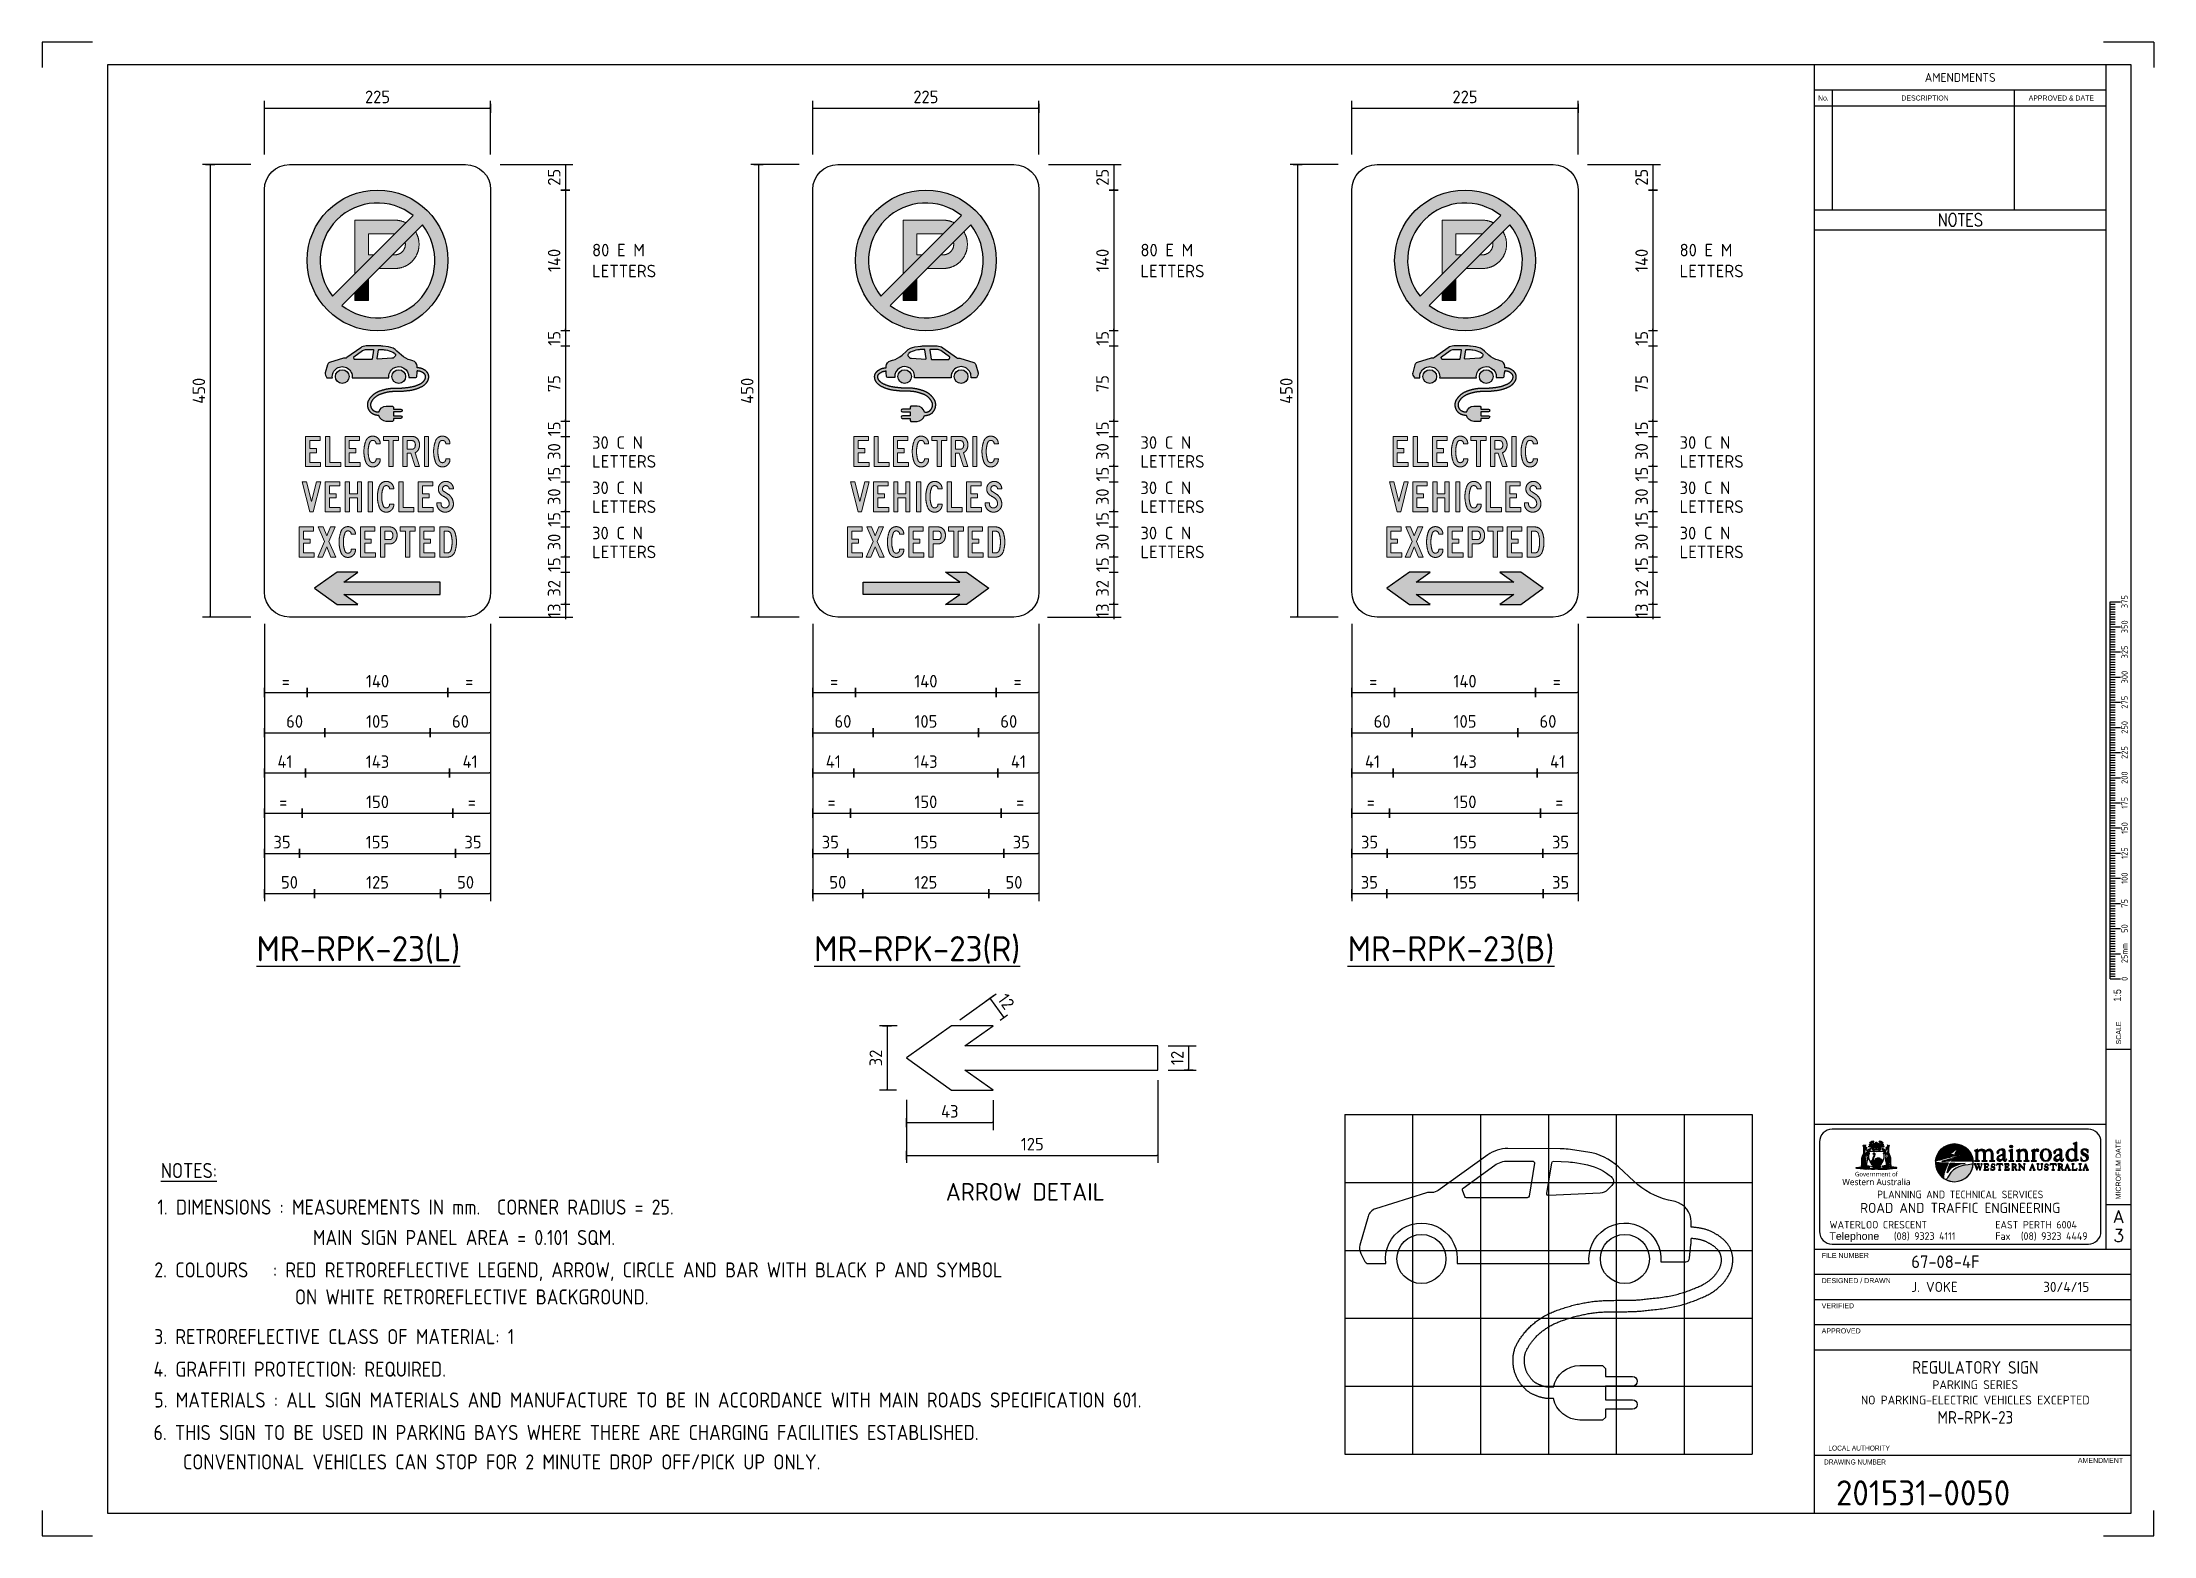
# Model space of a CAD drawing. Header units: millimetres. Extents: x 0 to 420, y 0 to 297.
import ezdxf
from ezdxf.enums import TextEntityAlignment as Align

# ---------------------------------------------------------------- set-up
doc = ezdxf.new("R2010")
doc.units = ezdxf.units.MM
doc.header["$MEASUREMENT"] = 0
for name, color, linetype in [('COMMENTS', 4, 'Continuous'), ('L18', 4, 'Continuous'), ('L25', 1, 'Continuous'), ('L35', 3, 'Continuous'), ('L50', 7, 'Continuous'), ('RED', 10, 'Continuous'), ('T25', 1, 'Continuous'), ('T35', 3, 'Continuous'), ('TBLK07', 4, 'Continuous'), ('TBLK18', 4, 'Continuous'), ('TBLK25', 1, 'Continuous'), ('TBLK35', 3, 'Continuous'), ('TBLK50', 7, 'Continuous')]:
    doc.layers.add(name, color=color, linetype=linetype)
doc.layers.add('GREEN', color=7, linetype='Continuous', true_color=0x00693c)
doc.styles.add('HELV', font='helvs.shx')
doc.styles.add('HELVL', font='helvl', dxfattribs={"width": 0.8})
doc.styles.add('iso', font='iso3098b.shx')
doc.styles.add('logonorm', font='trebuc.TTF', dxfattribs={"width": 1.02, "height": 0.2})
doc.styles.add('ROMAND', font='romand')
doc.dimstyles.new('signsdim', dxfattribs={"dimtxt": 2.5, "dimasz": 0.2, "dimexe": 1.5, "dimexo": 2, "dimgap": 1, "dimtad": 1, "dimlfac": 5, "dimrnd": 1, "dimtxsty": 'iso', "dimblk": 'sgndim', "dimcen": 2.5, "dimse2": 1, "dimadec": 0, "dimazin": 0, "dimtfac": 1, "dimtix": 1, "dimtmove": 0, "dimatfit": 3, "dimfxl": 1, "dimarcsym": 0})

msp = doc.modelspace()

# ---------------------------------------------------------------- texts
at = {"layer": 'COMMENTS', "char_height": 2.5, "width": 12.54872, "attachment_point": 1, "style": 'iso'}
for insert in [(109.372, 256.9171), (218.4428, 256.9171), (325.6836, 256.9171)]:
    msp.add_mtext('80 E M LETTERS', dxfattribs=dict(at, insert=insert))
at = {"layer": 'L25', "style": 'iso'}
msp.add_text('ARROW DETAIL', height=3.5, dxfattribs=at).set_placement((195.5363, 66.6487), align=Align.CENTER)
at = {"layer": 'L50', "style": 'iso'}
for s, p in [('%%UMR-RPK-23(L)', (42.6226, 114.244)), ('%%UMR-RPK-23(R)', (153.5174, 114.244)), ('%%UMR-RPK-23(B)', (259.6512, 114.244))]:
    msp.add_text(s, height=5, dxfattribs=at).set_placement(p)
at = {"layer": 'T25', "color": 3, "style": 'iso', "width": 0.9}
for s, p in [('%%UNOTES:', (23.5846, 71.1281)), ('1. DIMENSIONS : MEASUREMENTS IN mm.  CORNER RADIUS = 25.', (22.9118, 63.8617)), ('MAIN SIGN PANEL AREA = 0.101 SQM.', (53.8329, 57.8088)), ('2. COLOURS   : RED RETROREFLECTIVE LEGEND, ARROW, CIRCLE AND BAR WITH BLACK P AND SYMBOL', (22.2975, 51.3687)), ('ON WHITE RETROREFLECTIVE BACKGROUND.', (50.268, 45.993)), ('3. RETROREFLECTIVE CLASS OF MATERIAL: 1', (22.2764, 38.0987)), ('4. GRAFFITI PROTECTION: REQUIRED.', (22.1419, 31.632)), ('5. MATERIALS : ALL SIGN MATERIALS AND MANUFACTURE TO BE IN ACCORDANCE WITH MAIN ROADS SPECIFICATION 601. ', (22.2764, 25.4971)), ('6. THIS SIGN TO BE USED IN PARKING BAYS WHERE THERE ARE CHARGING FACILITIES ESTABLISHED.', (22.1419, 19.0304)), ('CONVENTIONAL VEHICLES CAN STOP FOR 2 MINUTE DROP OFF/PICK UP ONLY.', (27.9977, 13.1782))]:
    msp.add_text(s, height=3, dxfattribs=at).set_placement(p)

# ---------------------------------------------------------------- blocks, each defined once
blk = doc.blocks.new('A3BBLK')
at = {"layer": 'TBLK25'}
for p, q in [((10, 297), (0, 297)), ((0, 297), (0, 292)), ((420, 297), (410, 297)), ((420, 297), (420, 292)), ((0, 5), (0, 0)), ((420, 0), (420, 5)), ((0, 0), (10, 0)), ((410, 0), (420, 0))]:
    blk.add_line(p, q, dxfattribs=at)
at = {"layer": 'TBLK50'}
for p, q in [((415.5, 292.5), (13, 292.5)), ((13, 292.5), (13, 4.5)), ((352.5, 4.5), (352.5, 292.5)), ((415.5, 4.5), (415.5, 292.5)), ((13, 4.5), (415.5, 4.5))]:
    blk.add_line(p, q, dxfattribs=at)
blk = doc.blocks.new('MR logo')
at = {"layer": 'TBLK18'}
h = blk.add_hatch(color=256, dxfattribs=at)
edge = h.paths.add_edge_path()
edge.add_spline(control_points=[(0, -6.23), (-0.73, -5.99), (-1.5, -5.86), (-2.31, -5.86), (-2.31, -5.86), (-6.25, -5.86), (-9.48, -8.89), (-9.79, -12.74), (-9.79, -12.74), (-9.75, -12.71), (-9.7, -12.69), (-9.65, -12.67), (-9.65, -12.67), (-9.26, -12.56), (-5.85, -11.67), (-3.32, -11.01), (-3.32, -11.01), (-3.32, -11.01), (-3.32, -11.01), (-3.32, -11.01), (-3.32, -11.01), (-3.32, -11.01), (-3.31, -11.01), (-3.31, -11.01), (-3.31, -11.01), (-3.13, -10.71), (-2.94, -10.4), (-2.74, -10.09), (-2.74, -10.09), (-2.74, -10.09), (-2.74, -10.09), (-2.74, -10.09), (-2.74, -10.09), (-2.74, -10.09), (-2.74, -10.08), (-2.74, -10.08), (-2.74, -10.08), (-3.11, -10.04), (-3.47, -9.99), (-3.74, -9.94), (-3.74, -9.94), (-4.49, -9.8), (-1.74, -8.48), (-0.5, -6.89), (-0.5, -6.89), (-0.33, -6.7), (-0.26, -6.56), (0, -6.23)], knot_values=[0, 0, 0, 0, 0.083333, 0.083333, 0.083333, 0.083333, 0.166667, 0.166667, 0.166667, 0.166667, 0.25, 0.25, 0.25, 0.25, 0.333333, 0.333333, 0.333333, 0.333333, 0.416667, 0.416667, 0.416667, 0.416667, 0.5, 0.5, 0.5, 0.5, 0.583333, 0.583333, 0.583333, 0.583333, 0.666667, 0.666667, 0.666667, 0.666667, 0.75, 0.75, 0.75, 0.75, 0.833333, 0.833333, 0.833333, 0.833333, 0.916667, 0.916667, 0.916667, 0.916667, 1, 1, 1, 1], degree=3, periodic=0)
h = blk.add_hatch(color=256, dxfattribs=at)
edge = h.paths.add_edge_path()
edge.add_spline(control_points=[(5.17, -12.87), (4.97, -9.81), (2.93, -7.24), (0.15, -6.27), (0.15, -6.27), (-0.72, -7.58), (-1.46, -8.75), (-2.1, -9.85), (-2.1, -9.85), (-2.1, -9.85), (-2.1, -9.85), (-2.1, -9.85), (-2.1, -9.85), (-2.1, -9.85), (-2.1, -9.85), (-2.1, -9.85), (-2.1, -9.85), (-1.46, -9.9), (-0.73, -9.97), (-0.29, -10.01), (-0.29, -10.01), (0.34, -10.07), (0.72, -10.24), (0, -10.47), (0, -10.47), (-0.6, -10.65), (-1.74, -11.01), (-2.95, -11.38), (-2.95, -11.38), (-2.93, -11.35), (-3.39, -12.25), (-3.62, -12.76), (-3.62, -12.76), (-3.62, -12.76), (-3.32, -12.76), (-3.32, -12.76), (-3.32, -12.76), (-3.32, -12.76), (-3.32, -12.76), (-3.32, -12.76), (-3.32, -12.76), (-0.78, -12.75), (1.84, -12.74), (4.53, -12.74), (4.53, -12.74), (4.81, -12.74), (5.03, -12.79), (5.17, -12.87)], knot_values=[0, 0, 0, 0, 0.083333, 0.083333, 0.083333, 0.083333, 0.166667, 0.166667, 0.166667, 0.166667, 0.25, 0.25, 0.25, 0.25, 0.333333, 0.333333, 0.333333, 0.333333, 0.416667, 0.416667, 0.416667, 0.416667, 0.5, 0.5, 0.5, 0.5, 0.583333, 0.583333, 0.583333, 0.583333, 0.666667, 0.666667, 0.666667, 0.666667, 0.75, 0.75, 0.75, 0.75, 0.833333, 0.833333, 0.833333, 0.833333, 0.916667, 0.916667, 0.916667, 0.916667, 1, 1, 1, 1], degree=3, periodic=0)
h = blk.add_hatch(color=256, dxfattribs=at)
edge = h.paths.add_edge_path()
edge.add_spline(control_points=[(5.62, -12.7), (5.62, -12.7), (5.62, -12.5), (5.62, -12.5), (5.62, -12.5), (6.08, -12.47), (6.22, -12.47), (6.22, -11.91), (6.22, -11.91), (6.22, -11.91), (6.22, -9.16), (6.22, -9.16), (6.22, -9.16), (6.22, -8.8), (6, -8.68), (5.69, -8.54), (5.69, -8.54), (5.69, -8.54), (5.69, -8.45), (5.69, -8.45), (5.69, -8.45), (6.19, -8.36), (6.6, -8.12), (7.04, -7.95), (7.04, -7.95), (7.04, -7.95), (7.04, -8.82), (7.04, -8.82), (7.04, -8.82), (7.51, -8.3), (7.89, -7.95), (8.62, -7.95), (8.62, -7.95), (9.26, -7.95), (9.71, -8.33), (9.98, -8.89), (9.98, -8.89), (10.4, -8.4), (10.87, -7.95), (11.54, -7.95), (11.54, -7.95), (12.51, -7.95), (13.11, -8.91), (13.11, -9.67), (13.11, -9.67), (13.11, -9.67), (13.11, -11.91), (13.11, -11.91), (13.11, -11.91), (13.09, -12.47), (13.14, -12.47), (13.75, -12.5), (13.75, -12.5), (13.75, -12.5), (13.75, -12.7), (13.75, -12.7), (13.75, -12.7), (13.75, -12.7), (11.66, -12.7), (11.66, -12.7), (11.66, -12.7), (11.66, -12.7), (11.66, -12.5), (11.66, -12.5), (11.66, -12.5), (12.19, -12.47), (12.27, -12.47), (12.27, -11.91), (12.27, -11.91), (12.27, -11.91), (12.27, -9.63), (12.27, -9.63), (12.27, -9.63), (12.27, -8.91), (11.91, -8.42), (11.16, -8.42), (11.16, -8.42), (10.68, -8.42), (10.09, -8.86), (10.09, -9.36), (10.09, -9.36), (10.09, -9.36), (10.09, -11.91), (10.09, -11.91), (10.09, -11.91), (10.09, -12.47), (10.29, -12.47), (10.68, -12.5), (10.68, -12.5), (10.68, -12.5), (10.68, -12.7), (10.68, -12.7), (10.68, -12.7), (10.68, -12.7), (8.64, -12.7), (8.64, -12.7), (8.64, -12.7), (8.64, -12.7), (8.64, -12.5), (8.64, -12.5), (8.64, -12.5), (9.2, -12.47), (9.24, -12.45), (9.24, -11.89), (9.24, -11.89), (9.24, -11.89), (9.24, -9.57), (9.24, -9.57), (9.24, -9.57), (9.24, -8.88), (9, -8.42), (8.22, -8.42), (8.22, -8.42), (7.46, -8.42), (7.07, -9.06), (7.07, -9.26), (7.07, -9.26), (7.07, -9.26), (7.07, -11.91), (7.07, -11.91), (7.07, -11.91), (7.07, -12.47), (7.27, -12.47), (7.63, -12.5), (7.63, -12.5), (7.63, -12.5), (7.63, -12.7), (7.63, -12.7), (7.63, -12.7), (7.63, -12.7), (5.62, -12.7), (5.62, -12.7)], knot_values=[0, 0, 0, 0, 0.030303, 0.030303, 0.030303, 0.030303, 0.060606, 0.060606, 0.060606, 0.060606, 0.090909, 0.090909, 0.090909, 0.090909, 0.121212, 0.121212, 0.121212, 0.121212, 0.151515, 0.151515, 0.151515, 0.151515, 0.181818, 0.181818, 0.181818, 0.181818, 0.212121, 0.212121, 0.212121, 0.212121, 0.242424, 0.242424, 0.242424, 0.242424, 0.272727, 0.272727, 0.272727, 0.272727, 0.30303, 0.30303, 0.30303, 0.30303, 0.333333, 0.333333, 0.333333, 0.333333, 0.363636, 0.363636, 0.363636, 0.363636, 0.393939, 0.393939, 0.393939, 0.393939, 0.424242, 0.424242, 0.424242, 0.424242, 0.454545, 0.454545, 0.454545, 0.454545, 0.484848, 0.484848, 0.484848, 0.484848, 0.515152, 0.515152, 0.515152, 0.515152, 0.545455, 0.545455, 0.545455, 0.545455, 0.575758, 0.575758, 0.575758, 0.575758, 0.606061, 0.606061, 0.606061, 0.606061, 0.636364, 0.636364, 0.636364, 0.636364, 0.666667, 0.666667, 0.666667, 0.666667, 0.69697, 0.69697, 0.69697, 0.69697, 0.727273, 0.727273, 0.727273, 0.727273, 0.757576, 0.757576, 0.757576, 0.757576, 0.787879, 0.787879, 0.787879, 0.787879, 0.818182, 0.818182, 0.818182, 0.818182, 0.848485, 0.848485, 0.848485, 0.848485, 0.878788, 0.878788, 0.878788, 0.878788, 0.909091, 0.909091, 0.909091, 0.909091, 0.939394, 0.939394, 0.939394, 0.939394, 0.969697, 0.969697, 0.969697, 0.969697, 1, 1, 1, 1], degree=3, periodic=0)
h = blk.add_hatch(color=256, dxfattribs=at)
edge = h.paths.add_edge_path()
edge.add_spline(control_points=[(17.02, -8.7), (17.02, -8.27), (16.75, -8.14), (16.35, -8.14), (16.35, -8.14), (15.97, -8.14), (15.41, -8.38), (15.41, -8.66), (15.41, -8.66), (15.41, -8.72), (15.42, -8.79), (15.42, -8.89), (15.42, -8.89), (15.42, -9.3), (15.33, -9.59), (14.87, -9.59), (14.87, -9.59), (14.68, -9.59), (14.55, -9.4), (14.55, -9.23), (14.55, -9.23), (14.55, -8.99), (14.71, -8.77), (14.93, -8.57), (14.93, -8.57), (15.42, -8.16), (16.19, -7.83), (16.82, -7.83), (16.82, -7.83), (17.48, -7.83), (17.83, -8.23), (17.83, -8.87), (17.83, -8.87), (17.83, -8.87), (17.83, -11.74), (17.83, -11.74), (17.83, -11.74), (17.83, -11.92), (17.83, -12.25), (18.07, -12.25), (18.07, -12.25), (18.25, -12.25), (18.34, -12.02), (18.37, -11.89), (18.37, -11.89), (18.37, -11.89), (18.55, -11.89), (18.55, -11.89), (18.55, -11.89), (18.49, -12.4), (18.28, -12.7), (17.76, -12.7), (17.76, -12.7), (17.37, -12.7), (17.03, -12.33), (17.02, -11.96), (17.02, -11.96), (16.52, -12.33), (16.18, -12.7), (15.51, -12.7), (15.51, -12.7), (15.02, -12.7), (14.56, -12.3), (14.56, -11.79), (14.56, -11.79), (14.56, -10.61), (16.15, -10.24), (17.02, -9.87), (17.02, -9.87), (17.02, -9.87), (17.02, -8.7), (17.02, -8.7)], knot_values=[0, 0, 0, 0, 0.055556, 0.055556, 0.055556, 0.055556, 0.111111, 0.111111, 0.111111, 0.111111, 0.166667, 0.166667, 0.166667, 0.166667, 0.222222, 0.222222, 0.222222, 0.222222, 0.277778, 0.277778, 0.277778, 0.277778, 0.333333, 0.333333, 0.333333, 0.333333, 0.388889, 0.388889, 0.388889, 0.388889, 0.444444, 0.444444, 0.444444, 0.444444, 0.5, 0.5, 0.5, 0.5, 0.555556, 0.555556, 0.555556, 0.555556, 0.611111, 0.611111, 0.611111, 0.611111, 0.666667, 0.666667, 0.666667, 0.666667, 0.722222, 0.722222, 0.722222, 0.722222, 0.777778, 0.777778, 0.777778, 0.777778, 0.833333, 0.833333, 0.833333, 0.833333, 0.888889, 0.888889, 0.888889, 0.888889, 0.944444, 0.944444, 0.944444, 0.944444, 1, 1, 1, 1], degree=3, periodic=0)
edge = h.paths.add_edge_path(flags=16)
edge.add_spline(control_points=[(17.02, -10.11), (16.53, -10.32), (15.29, -10.67), (15.29, -11.34), (15.29, -11.34), (15.29, -11.78), (15.61, -12.14), (16.06, -12.14), (16.06, -12.14), (16.47, -12.14), (16.7, -11.96), (17.02, -11.72), (17.02, -11.72), (17.02, -11.72), (17.02, -10.11), (17.02, -10.11)], knot_values=[0, 0, 0, 0, 0.25, 0.25, 0.25, 0.25, 0.5, 0.5, 0.5, 0.5, 0.75, 0.75, 0.75, 0.75, 1, 1, 1, 1], degree=3, periodic=0)
h = blk.add_hatch(color=256, dxfattribs=at)
edge = h.paths.add_edge_path()
edge.add_spline(control_points=[(19.33, -12.7), (19.33, -12.7), (19.33, -12.5), (19.33, -12.5), (19.33, -12.5), (19.81, -12.47), (19.95, -12.47), (19.95, -11.91), (19.95, -11.91), (19.95, -11.91), (19.95, -9.33), (19.95, -9.33), (19.95, -9.33), (19.95, -9.11), (19.95, -8.8), (19.76, -8.68), (19.76, -8.68), (19.62, -8.6), (19.53, -8.59), (19.37, -8.57), (19.37, -8.57), (19.37, -8.57), (19.37, -8.47), (19.37, -8.47), (19.37, -8.47), (19.83, -8.27), (20.32, -8.08), (20.8, -7.89), (20.8, -7.89), (20.8, -7.89), (20.8, -11.91), (20.8, -11.91), (20.8, -11.91), (20.8, -12.47), (20.94, -12.47), (21.39, -12.5), (21.39, -12.5), (21.39, -12.5), (21.39, -12.7), (21.39, -12.7), (21.39, -12.7), (21.39, -12.7), (19.33, -12.7), (19.33, -12.7)], knot_values=[0, 0, 0, 0, 0.090909, 0.090909, 0.090909, 0.090909, 0.181818, 0.181818, 0.181818, 0.181818, 0.272727, 0.272727, 0.272727, 0.272727, 0.363636, 0.363636, 0.363636, 0.363636, 0.454545, 0.454545, 0.454545, 0.454545, 0.545455, 0.545455, 0.545455, 0.545455, 0.636364, 0.636364, 0.636364, 0.636364, 0.727273, 0.727273, 0.727273, 0.727273, 0.818182, 0.818182, 0.818182, 0.818182, 0.909091, 0.909091, 0.909091, 0.909091, 1, 1, 1, 1], degree=3, periodic=0)
h = blk.add_hatch(color=256, dxfattribs=at)
edge = h.paths.add_edge_path()
edge.add_spline(control_points=[(19.69, -6.85), (19.69, -7.16), (19.95, -7.42), (20.26, -7.42), (20.26, -7.42), (20.58, -7.42), (20.83, -7.16), (20.83, -6.85), (20.83, -6.85), (20.83, -6.53), (20.58, -6.28), (20.26, -6.28), (20.26, -6.28), (19.95, -6.28), (19.69, -6.53), (19.69, -6.85)], knot_values=[0, 0, 0, 0, 0.25, 0.25, 0.25, 0.25, 0.5, 0.5, 0.5, 0.5, 0.75, 0.75, 0.75, 0.75, 1, 1, 1, 1], degree=3, periodic=0)
h = blk.add_hatch(color=256, dxfattribs=at)
edge = h.paths.add_edge_path()
edge.add_spline(control_points=[(22.29, -12.7), (22.29, -12.7), (22.29, -12.5), (22.29, -12.5), (22.29, -12.5), (22.77, -12.47), (22.91, -12.47), (22.91, -11.91), (22.91, -11.91), (22.91, -11.91), (22.91, -9.24), (22.91, -9.24), (22.91, -9.24), (22.91, -8.84), (22.76, -8.68), (22.39, -8.57), (22.39, -8.57), (22.39, -8.57), (22.39, -8.45), (22.39, -8.45), (22.39, -8.45), (22.87, -8.31), (23.3, -8.12), (23.76, -7.95), (23.76, -7.95), (23.76, -7.95), (23.76, -8.77), (23.76, -8.77), (23.76, -8.77), (24.2, -8.31), (24.54, -7.95), (25.22, -7.95), (25.22, -7.95), (25.99, -7.95), (26.78, -8.56), (26.78, -9.36), (26.78, -9.36), (26.78, -9.36), (26.78, -11.91), (26.78, -11.91), (26.78, -11.91), (26.78, -12.47), (27.07, -12.47), (27.44, -12.5), (27.44, -12.5), (27.44, -12.5), (27.44, -12.7), (27.44, -12.7), (27.44, -12.7), (27.44, -12.7), (25.31, -12.7), (25.31, -12.7), (25.31, -12.7), (25.31, -12.7), (25.31, -12.5), (25.31, -12.5), (25.31, -12.5), (25.8, -12.47), (25.93, -12.47), (25.93, -11.91), (25.93, -11.91), (25.93, -11.91), (25.93, -9.55), (25.93, -9.55), (25.93, -9.55), (25.93, -8.87), (25.56, -8.42), (24.87, -8.42), (24.87, -8.42), (24.4, -8.42), (23.76, -8.87), (23.76, -9.36), (23.76, -9.36), (23.76, -9.36), (23.76, -11.91), (23.76, -11.91), (23.76, -11.91), (23.76, -12.47), (23.9, -12.47), (24.36, -12.5), (24.36, -12.5), (24.36, -12.5), (24.36, -12.7), (24.36, -12.7), (24.36, -12.7), (24.36, -12.7), (22.29, -12.7), (22.29, -12.7)], knot_values=[0, 0, 0, 0, 0.045455, 0.045455, 0.045455, 0.045455, 0.090909, 0.090909, 0.090909, 0.090909, 0.136364, 0.136364, 0.136364, 0.136364, 0.181818, 0.181818, 0.181818, 0.181818, 0.227273, 0.227273, 0.227273, 0.227273, 0.272727, 0.272727, 0.272727, 0.272727, 0.318182, 0.318182, 0.318182, 0.318182, 0.363636, 0.363636, 0.363636, 0.363636, 0.409091, 0.409091, 0.409091, 0.409091, 0.454545, 0.454545, 0.454545, 0.454545, 0.5, 0.5, 0.5, 0.5, 0.545455, 0.545455, 0.545455, 0.545455, 0.590909, 0.590909, 0.590909, 0.590909, 0.636364, 0.636364, 0.636364, 0.636364, 0.681818, 0.681818, 0.681818, 0.681818, 0.727273, 0.727273, 0.727273, 0.727273, 0.772727, 0.772727, 0.772727, 0.772727, 0.818182, 0.818182, 0.818182, 0.818182, 0.863636, 0.863636, 0.863636, 0.863636, 0.909091, 0.909091, 0.909091, 0.909091, 0.954545, 0.954545, 0.954545, 0.954545, 1, 1, 1, 1], degree=3, periodic=0)
h = blk.add_hatch(color=256, dxfattribs=at)
edge = h.paths.add_edge_path()
edge.add_spline(control_points=[(28.2, -12.7), (28.2, -12.7), (28.2, -12.5), (28.2, -12.5), (28.2, -12.5), (28.67, -12.47), (28.81, -12.47), (28.81, -11.91), (28.81, -11.91), (28.81, -11.91), (28.81, -9.19), (28.81, -9.19), (28.81, -9.19), (28.81, -8.77), (28.69, -8.75), (28.32, -8.57), (28.32, -8.57), (28.32, -8.57), (28.32, -8.47), (28.32, -8.47), (28.32, -8.47), (28.76, -8.31), (29.19, -8.09), (29.63, -7.92), (29.63, -7.92), (29.63, -7.92), (29.63, -8.69), (29.63, -8.69), (29.63, -8.69), (29.9, -8.38), (30.24, -7.87), (30.71, -7.87), (30.71, -7.87), (31.02, -7.87), (31.27, -8.04), (31.27, -8.36), (31.27, -8.36), (31.27, -8.6), (31.09, -8.77), (30.87, -8.77), (30.87, -8.77), (30.7, -8.77), (30.51, -8.59), (30.24, -8.59), (30.24, -8.59), (30.05, -8.59), (29.66, -8.89), (29.66, -9.06), (29.66, -9.06), (29.66, -9.06), (29.66, -11.91), (29.66, -11.91), (29.66, -11.91), (29.66, -12.47), (29.8, -12.47), (30.34, -12.5), (30.34, -12.5), (30.34, -12.5), (30.34, -12.7), (30.34, -12.7), (30.34, -12.7), (30.34, -12.7), (28.2, -12.7), (28.2, -12.7)], knot_values=[0, 0, 0, 0, 0.0625, 0.0625, 0.0625, 0.0625, 0.125, 0.125, 0.125, 0.125, 0.1875, 0.1875, 0.1875, 0.1875, 0.25, 0.25, 0.25, 0.25, 0.3125, 0.3125, 0.3125, 0.3125, 0.375, 0.375, 0.375, 0.375, 0.4375, 0.4375, 0.4375, 0.4375, 0.5, 0.5, 0.5, 0.5, 0.5625, 0.5625, 0.5625, 0.5625, 0.625, 0.625, 0.625, 0.625, 0.6875, 0.6875, 0.6875, 0.6875, 0.75, 0.75, 0.75, 0.75, 0.8125, 0.8125, 0.8125, 0.8125, 0.875, 0.875, 0.875, 0.875, 0.9375, 0.9375, 0.9375, 0.9375, 1, 1, 1, 1], degree=3, periodic=0)
h = blk.add_hatch(color=256, dxfattribs=at)
edge = h.paths.add_edge_path(flags=16)
edge.add_spline(control_points=[(34.06, -8.04), (33.07, -8.04), (32.7, -9.17), (32.7, -10.26), (32.7, -10.26), (32.7, -11.36), (33.07, -12.5), (34.06, -12.5), (34.06, -12.5), (35.06, -12.5), (35.42, -11.36), (35.42, -10.26), (35.42, -10.26), (35.42, -9.17), (35.06, -8.04), (34.06, -8.04)], knot_values=[0, 0, 0, 0, 0.25, 0.25, 0.25, 0.25, 0.5, 0.5, 0.5, 0.5, 0.75, 0.75, 0.75, 0.75, 1, 1, 1, 1], degree=3, periodic=0)
edge = h.paths.add_edge_path()
edge.add_spline(control_points=[(34.06, -12.7), (32.69, -12.7), (31.79, -11.62), (31.79, -10.26), (31.79, -10.26), (31.79, -8.91), (32.69, -7.83), (34.06, -7.83), (34.06, -7.83), (35.43, -7.83), (36.34, -8.91), (36.34, -10.26), (36.34, -10.26), (36.34, -11.62), (35.43, -12.7), (34.06, -12.7)], knot_values=[0, 0, 0, 0, 0.25, 0.25, 0.25, 0.25, 0.5, 0.5, 0.5, 0.5, 0.75, 0.75, 0.75, 0.75, 1, 1, 1, 1], degree=3, periodic=0)
h = blk.add_hatch(color=256, dxfattribs=at)
edge = h.paths.add_edge_path(flags=16)
edge.add_spline(control_points=[(39.64, -10.11), (39.17, -10.32), (37.92, -10.67), (37.92, -11.34), (37.92, -11.34), (37.92, -11.78), (38.24, -12.14), (38.7, -12.14), (38.7, -12.14), (39.1, -12.14), (39.34, -11.96), (39.64, -11.72), (39.64, -11.72), (39.64, -11.72), (39.64, -10.11), (39.64, -10.11)], knot_values=[0, 0, 0, 0, 0.25, 0.25, 0.25, 0.25, 0.5, 0.5, 0.5, 0.5, 0.75, 0.75, 0.75, 0.75, 1, 1, 1, 1], degree=3, periodic=0)
edge = h.paths.add_edge_path()
edge.add_spline(control_points=[(39.64, -8.7), (39.64, -8.27), (39.38, -8.14), (38.98, -8.14), (38.98, -8.14), (38.59, -8.14), (38.04, -8.38), (38.04, -8.66), (38.04, -8.66), (38.04, -8.72), (38.05, -8.79), (38.05, -8.89), (38.05, -8.89), (38.05, -9.3), (37.97, -9.59), (37.5, -9.59), (37.5, -9.59), (37.31, -9.59), (37.18, -9.4), (37.18, -9.23), (37.18, -9.23), (37.18, -8.99), (37.34, -8.77), (37.57, -8.57), (37.57, -8.57), (38.05, -8.16), (38.82, -7.83), (39.46, -7.83), (39.46, -7.83), (40.11, -7.83), (40.46, -8.23), (40.46, -8.87), (40.46, -8.87), (40.46, -8.87), (40.46, -11.74), (40.46, -11.74), (40.46, -11.74), (40.46, -11.92), (40.46, -12.25), (40.71, -12.25), (40.71, -12.25), (40.88, -12.25), (40.98, -12.02), (41.01, -11.89), (41.01, -11.89), (41.01, -11.89), (41.18, -11.89), (41.18, -11.89), (41.18, -11.89), (41.13, -12.4), (40.92, -12.7), (40.4, -12.7), (40.4, -12.7), (40, -12.7), (39.67, -12.33), (39.66, -11.96), (39.66, -11.96), (39.15, -12.33), (38.81, -12.7), (38.15, -12.7), (38.15, -12.7), (37.65, -12.7), (37.19, -12.3), (37.19, -11.79), (37.19, -11.79), (37.19, -10.61), (38.78, -10.24), (39.64, -9.87), (39.64, -9.87), (39.64, -9.87), (39.64, -8.7), (39.64, -8.7)], knot_values=[0, 0, 0, 0, 0.055556, 0.055556, 0.055556, 0.055556, 0.111111, 0.111111, 0.111111, 0.111111, 0.166667, 0.166667, 0.166667, 0.166667, 0.222222, 0.222222, 0.222222, 0.222222, 0.277778, 0.277778, 0.277778, 0.277778, 0.333333, 0.333333, 0.333333, 0.333333, 0.388889, 0.388889, 0.388889, 0.388889, 0.444444, 0.444444, 0.444444, 0.444444, 0.5, 0.5, 0.5, 0.5, 0.555556, 0.555556, 0.555556, 0.555556, 0.611111, 0.611111, 0.611111, 0.611111, 0.666667, 0.666667, 0.666667, 0.666667, 0.722222, 0.722222, 0.722222, 0.722222, 0.777778, 0.777778, 0.777778, 0.777778, 0.833333, 0.833333, 0.833333, 0.833333, 0.888889, 0.888889, 0.888889, 0.888889, 0.944444, 0.944444, 0.944444, 0.944444, 1, 1, 1, 1], degree=3, periodic=0)
h = blk.add_hatch(color=256, dxfattribs=at)
edge = h.paths.add_edge_path(flags=16)
edge.add_spline(control_points=[(45.62, -9.56), (45.62, -8.21), (44.68, -8.03), (44.35, -8.03), (44.35, -8.03), (43.23, -8.03), (42.92, -9.19), (42.92, -10.1), (42.92, -10.1), (42.92, -11.92), (44.01, -12.25), (44.47, -12.25), (44.47, -12.25), (44.93, -12.25), (45.32, -12.02), (45.62, -11.7), (45.62, -11.7), (45.62, -11.7), (45.62, -9.56), (45.62, -9.56)], knot_values=[0, 0, 0, 0, 0.2, 0.2, 0.2, 0.2, 0.4, 0.4, 0.4, 0.4, 0.6, 0.6, 0.6, 0.6, 0.8, 0.8, 0.8, 0.8, 1, 1, 1, 1], degree=3, periodic=0)
edge = h.paths.add_edge_path()
edge.add_spline(control_points=[(45.6, -6.47), (45.6, -6.23), (45.61, -5.97), (45.33, -5.85), (45.33, -5.85), (45.19, -5.79), (45.08, -5.77), (44.93, -5.77), (44.93, -5.77), (44.93, -5.77), (44.93, -5.68), (44.93, -5.68), (44.93, -5.68), (45.45, -5.5), (45.93, -5.26), (46.44, -5.09), (46.44, -5.09), (46.44, -5.09), (46.44, -12.04), (46.44, -12.04), (46.44, -12.04), (46.44, -12.04), (47, -12.21), (47, -12.21), (47, -12.21), (47, -12.21), (47, -12.29), (47, -12.29), (47, -12.29), (47, -12.29), (45.6, -12.7), (45.6, -12.7), (45.6, -12.7), (45.6, -12.7), (45.6, -11.96), (45.6, -11.96), (45.6, -11.96), (45.6, -11.96), (45.58, -11.96), (45.58, -11.96), (45.58, -11.96), (45.21, -12.44), (44.72, -12.7), (44.1, -12.7), (44.1, -12.7), (42.77, -12.7), (42.03, -11.55), (42.03, -10.32), (42.03, -10.32), (42.03, -8.89), (42.88, -7.83), (44.36, -7.83), (44.36, -7.83), (44.78, -7.83), (45.2, -7.97), (45.6, -8.16), (45.6, -8.16), (45.6, -8.16), (45.6, -6.47), (45.6, -6.47)], knot_values=[0, 0, 0, 0, 0.066667, 0.066667, 0.066667, 0.066667, 0.133333, 0.133333, 0.133333, 0.133333, 0.2, 0.2, 0.2, 0.2, 0.266667, 0.266667, 0.266667, 0.266667, 0.333333, 0.333333, 0.333333, 0.333333, 0.4, 0.4, 0.4, 0.4, 0.466667, 0.466667, 0.466667, 0.466667, 0.533333, 0.533333, 0.533333, 0.533333, 0.6, 0.6, 0.6, 0.6, 0.666667, 0.666667, 0.666667, 0.666667, 0.733333, 0.733333, 0.733333, 0.733333, 0.8, 0.8, 0.8, 0.8, 0.866667, 0.866667, 0.866667, 0.866667, 0.933333, 0.933333, 0.933333, 0.933333, 1, 1, 1, 1], degree=3, periodic=0)
h = blk.add_hatch(color=256, dxfattribs=at)
edge = h.paths.add_edge_path()
edge.add_spline(control_points=[(48, -11.09), (48, -11.09), (48.13, -11.09), (48.13, -11.09), (48.13, -11.09), (48.32, -11.72), (48.54, -12.5), (49.35, -12.5), (49.35, -12.5), (49.97, -12.5), (50.29, -12.14), (50.29, -11.53), (50.29, -11.53), (50.29, -10.87), (49.62, -10.67), (49.14, -10.4), (49.14, -10.4), (48.54, -10.05), (48.01, -9.79), (48.01, -9.04), (48.01, -9.04), (48.01, -8.24), (48.75, -7.83), (49.47, -7.83), (49.47, -7.83), (49.95, -7.83), (50.42, -8.01), (50.87, -8.16), (50.87, -8.16), (50.87, -8.16), (50.87, -9.3), (50.87, -9.3), (50.87, -9.3), (50.87, -9.3), (50.7, -9.3), (50.7, -9.3), (50.7, -9.3), (50.58, -8.66), (50.14, -8.04), (49.42, -8.04), (49.42, -8.04), (48.98, -8.04), (48.69, -8.36), (48.69, -8.8), (48.69, -8.8), (48.69, -9.72), (51.1, -9.69), (51.1, -11.25), (51.1, -11.25), (51.1, -12.23), (50.25, -12.7), (49.37, -12.7), (49.37, -12.7), (48.89, -12.7), (48.43, -12.6), (48, -12.36), (48, -12.36), (48, -12.36), (48, -11.09), (48, -11.09)], knot_values=[0, 0, 0, 0, 0.066667, 0.066667, 0.066667, 0.066667, 0.133333, 0.133333, 0.133333, 0.133333, 0.2, 0.2, 0.2, 0.2, 0.266667, 0.266667, 0.266667, 0.266667, 0.333333, 0.333333, 0.333333, 0.333333, 0.4, 0.4, 0.4, 0.4, 0.466667, 0.466667, 0.466667, 0.466667, 0.533333, 0.533333, 0.533333, 0.533333, 0.6, 0.6, 0.6, 0.6, 0.666667, 0.666667, 0.666667, 0.666667, 0.733333, 0.733333, 0.733333, 0.733333, 0.8, 0.8, 0.8, 0.8, 0.866667, 0.866667, 0.866667, 0.866667, 0.933333, 0.933333, 0.933333, 0.933333, 1, 1, 1, 1], degree=3, periodic=0)
h = blk.add_hatch(color=256, dxfattribs=at)
edge = h.paths.add_edge_path()
edge.add_spline(control_points=[(-6.49, -19.58), (-8.49, -18.23), (-9.8, -15.94), (-9.81, -13.36), (-9.81, -13.36), (-9.8, -13.36), (-9.78, -13.37), (-9.76, -13.38), (-9.76, -13.38), (-9.76, -13.38), (-7.54, -13.43), (-4.93, -13.48), (-4.93, -13.48), (-4.93, -13.48), (-4.93, -13.48), (-4.93, -13.48), (-4.93, -13.48), (-4.93, -13.48), (-4.71, -13.49), (-4.71, -13.49), (-4.71, -13.49), (-5.79, -15.6), (-6.37, -17.32), (-6.5, -18.5), (-6.5, -18.5), (-6.54, -18.9), (-6.54, -19.28), (-6.49, -19.58)], knot_values=[0, 0, 0, 0, 0.142857, 0.142857, 0.142857, 0.142857, 0.285714, 0.285714, 0.285714, 0.285714, 0.428571, 0.428571, 0.428571, 0.428571, 0.571429, 0.571429, 0.571429, 0.571429, 0.714286, 0.714286, 0.714286, 0.714286, 0.857143, 0.857143, 0.857143, 0.857143, 1, 1, 1, 1], degree=3, periodic=0)
h = blk.add_hatch(color=256, dxfattribs=at)
edge = h.paths.add_edge_path()
edge.add_spline(control_points=[(-3.67, -11.61), (-5.39, -12.14), (-7.05, -12.67), (-7.25, -12.77), (-7.25, -12.77), (-6.3, -12.77), (-5.33, -12.76), (-4.36, -12.76), (-4.36, -12.76), (-4.36, -12.76), (-4.33, -12.76), (-4.33, -12.76), (-4.33, -12.76), (-4.12, -12.37), (-3.89, -11.97), (-3.67, -11.61), (-3.67, -11.61), (-3.67, -11.61), (-3.67, -11.61), (-3.67, -11.61)], knot_values=[0, 0, 0, 0, 0.2, 0.2, 0.2, 0.2, 0.4, 0.4, 0.4, 0.4, 0.6, 0.6, 0.6, 0.6, 0.8, 0.8, 0.8, 0.8, 1, 1, 1, 1], degree=3, periodic=0)
h = blk.add_hatch(color=256, dxfattribs=at)
edge = h.paths.add_edge_path()
edge.add_spline(control_points=[(5.18, -13.63), (5.04, -17.65), (1.74, -20.86), (-2.31, -20.86), (-2.31, -20.86), (-3.54, -20.86), (-4.7, -20.56), (-5.72, -20.03), (-5.72, -20.03), (-5.45, -19.83), (-5.1, -19.38), (-4.66, -18.6), (-4.66, -18.6), (-2.32, -14.44), (1.05, -14.48), (4.49, -13.92), (4.49, -13.92), (4.8, -13.87), (5.03, -13.76), (5.18, -13.63)], knot_values=[0, 0, 0, 0, 0.2, 0.2, 0.2, 0.2, 0.4, 0.4, 0.4, 0.4, 0.6, 0.6, 0.6, 0.6, 0.8, 0.8, 0.8, 0.8, 1, 1, 1, 1], degree=3, periodic=0)
h = blk.add_hatch(color=256, dxfattribs=at)
edge = h.paths.add_edge_path()
edge.add_spline(control_points=[(-3.94, -13.5), (-4.43, -14.7), (-4.82, -15.93), (-5.15, -17.32), (-5.15, -17.32), (-4.41, -15.04), (-0.2, -13.79), (1.95, -13.58), (1.95, -13.58), (0.58, -13.58), (-1.59, -13.55), (-3.68, -13.51), (-3.68, -13.51), (-3.68, -13.51), (-3.68, -13.51), (-3.68, -13.51), (-3.68, -13.51), (-3.68, -13.51), (-3.94, -13.5), (-3.94, -13.5)], knot_values=[0, 0, 0, 0, 0.2, 0.2, 0.2, 0.2, 0.4, 0.4, 0.4, 0.4, 0.6, 0.6, 0.6, 0.6, 0.8, 0.8, 0.8, 0.8, 1, 1, 1, 1], degree=3, periodic=0)
h = blk.add_hatch(color=256, dxfattribs=at)
edge = h.paths.add_edge_path()
edge.add_spline(control_points=[(-2.27, -10.14), (-2.4, -10.37), (-2.53, -10.61), (-2.66, -10.84), (-2.66, -10.84), (-2.65, -10.84), (-0.7, -10.33), (-0.56, -10.29), (-0.56, -10.29), (-0.56, -10.29), (-1.39, -10.23), (-2.26, -10.14), (-2.26, -10.14), (-2.26, -10.14), (-2.26, -10.14), (-2.26, -10.14), (-2.26, -10.14), (-2.26, -10.14), (-2.27, -10.14), (-2.27, -10.14)], knot_values=[0, 0, 0, 0, 0.2, 0.2, 0.2, 0.2, 0.4, 0.4, 0.4, 0.4, 0.6, 0.6, 0.6, 0.6, 0.8, 0.8, 0.8, 0.8, 1, 1, 1, 1], degree=3, periodic=0)
h = blk.add_hatch(color=256, dxfattribs=at)
edge = h.paths.add_edge_path()
edge.add_spline(control_points=[(5.57, -13.82), (5.57, -13.82), (6.41, -13.82), (6.41, -13.82), (6.41, -13.82), (6.41, -13.82), (6.41, -13.89), (6.41, -13.89), (6.41, -13.89), (6.26, -13.9), (6.15, -13.91), (6.15, -13.99), (6.15, -13.99), (6.15, -14), (6.15, -14.02), (6.17, -14.06), (6.17, -14.06), (6.17, -14.06), (6.76, -15.72), (6.76, -15.72), (6.76, -15.72), (6.76, -15.72), (6.77, -15.72), (6.77, -15.72), (6.77, -15.72), (6.77, -15.72), (7.2, -14.49), (7.2, -14.49), (7.2, -14.49), (7.2, -14.49), (7.09, -14.18), (7.09, -14.18), (7.09, -14.18), (7.06, -14.09), (7.02, -13.99), (6.96, -13.95), (6.96, -13.95), (6.9, -13.9), (6.81, -13.9), (6.73, -13.89), (6.73, -13.89), (6.73, -13.89), (6.73, -13.82), (6.73, -13.82), (6.73, -13.82), (6.73, -13.82), (7.72, -13.82), (7.72, -13.82), (7.72, -13.82), (7.72, -13.82), (7.72, -13.89), (7.72, -13.89), (7.72, -13.89), (7.59, -13.9), (7.42, -13.91), (7.42, -14.07), (7.42, -14.07), (7.42, -14.11), (7.51, -14.35), (7.53, -14.4), (7.53, -14.4), (7.53, -14.4), (7.98, -15.69), (7.98, -15.69), (7.98, -15.69), (7.98, -15.69), (7.98, -15.69), (7.98, -15.69), (7.98, -15.69), (7.98, -15.69), (8.21, -14.94), (8.21, -14.94), (8.21, -14.94), (8.27, -14.75), (8.44, -14.26), (8.44, -14.06), (8.44, -14.06), (8.44, -13.91), (8.28, -13.91), (8.16, -13.89), (8.16, -13.89), (8.16, -13.89), (8.16, -13.82), (8.16, -13.82), (8.16, -13.82), (8.16, -13.82), (8.79, -13.82), (8.79, -13.82), (8.79, -13.82), (8.79, -13.82), (8.79, -13.89), (8.79, -13.89), (8.79, -13.89), (8.58, -13.93), (8.52, -14.23), (8.47, -14.4), (8.47, -14.4), (8.47, -14.4), (7.88, -16.27), (7.88, -16.27), (7.88, -16.27), (7.88, -16.27), (7.82, -16.27), (7.82, -16.27), (7.82, -16.27), (7.82, -16.27), (7.25, -14.6), (7.25, -14.6), (7.25, -14.6), (7.25, -14.6), (7.24, -14.6), (7.24, -14.6), (7.24, -14.6), (7.24, -14.6), (6.66, -16.27), (6.66, -16.27), (6.66, -16.27), (6.66, -16.27), (6.61, -16.27), (6.61, -16.27), (6.61, -16.27), (6.61, -16.27), (5.83, -14.21), (5.83, -14.21), (5.83, -14.21), (5.78, -14.11), (5.77, -14.01), (5.71, -13.95), (5.71, -13.95), (5.68, -13.92), (5.64, -13.9), (5.57, -13.89), (5.57, -13.89), (5.57, -13.89), (5.57, -13.82), (5.57, -13.82)], knot_values=[0, 0, 0, 0, 0.029412, 0.029412, 0.029412, 0.029412, 0.058824, 0.058824, 0.058824, 0.058824, 0.088235, 0.088235, 0.088235, 0.088235, 0.117647, 0.117647, 0.117647, 0.117647, 0.147059, 0.147059, 0.147059, 0.147059, 0.176471, 0.176471, 0.176471, 0.176471, 0.205882, 0.205882, 0.205882, 0.205882, 0.235294, 0.235294, 0.235294, 0.235294, 0.264706, 0.264706, 0.264706, 0.264706, 0.294118, 0.294118, 0.294118, 0.294118, 0.323529, 0.323529, 0.323529, 0.323529, 0.352941, 0.352941, 0.352941, 0.352941, 0.382353, 0.382353, 0.382353, 0.382353, 0.411765, 0.411765, 0.411765, 0.411765, 0.441176, 0.441176, 0.441176, 0.441176, 0.470588, 0.470588, 0.470588, 0.470588, 0.5, 0.5, 0.5, 0.5, 0.529412, 0.529412, 0.529412, 0.529412, 0.558824, 0.558824, 0.558824, 0.558824, 0.588235, 0.588235, 0.588235, 0.588235, 0.617647, 0.617647, 0.617647, 0.617647, 0.647059, 0.647059, 0.647059, 0.647059, 0.676471, 0.676471, 0.676471, 0.676471, 0.705882, 0.705882, 0.705882, 0.705882, 0.735294, 0.735294, 0.735294, 0.735294, 0.764706, 0.764706, 0.764706, 0.764706, 0.794118, 0.794118, 0.794118, 0.794118, 0.823529, 0.823529, 0.823529, 0.823529, 0.852941, 0.852941, 0.852941, 0.852941, 0.882353, 0.882353, 0.882353, 0.882353, 0.911765, 0.911765, 0.911765, 0.911765, 0.941176, 0.941176, 0.941176, 0.941176, 0.970588, 0.970588, 0.970588, 0.970588, 1, 1, 1, 1], degree=3, periodic=0)
h = blk.add_hatch(color=256, dxfattribs=at)
edge = h.paths.add_edge_path()
edge.add_spline(control_points=[(9.41, -16.23), (9.41, -16.23), (9.41, -16.15), (9.41, -16.15), (9.41, -16.15), (9.58, -16.15), (9.68, -16.13), (9.68, -15.96), (9.68, -15.96), (9.68, -15.96), (9.68, -14.09), (9.68, -14.09), (9.68, -14.09), (9.68, -13.91), (9.56, -13.89), (9.4, -13.89), (9.4, -13.89), (9.4, -13.89), (9.4, -13.82), (9.4, -13.82), (9.4, -13.82), (9.4, -13.82), (11.17, -13.82), (11.17, -13.82), (11.17, -13.82), (11.17, -13.82), (11.34, -14.38), (11.34, -14.38), (11.34, -14.38), (11.34, -14.38), (11.27, -14.4), (11.27, -14.4), (11.27, -14.4), (11.22, -14.32), (11.17, -14.25), (11.12, -14.18), (11.12, -14.18), (10.93, -13.95), (10.76, -13.89), (10.56, -13.89), (10.56, -13.89), (10.56, -13.89), (10.03, -13.89), (10.03, -13.89), (10.03, -13.89), (10.03, -13.89), (10.03, -14.96), (10.03, -14.96), (10.03, -14.96), (10.03, -14.96), (10.22, -14.96), (10.22, -14.96), (10.22, -14.96), (10.58, -14.96), (10.71, -14.92), (10.8, -14.52), (10.8, -14.52), (10.8, -14.52), (10.85, -14.52), (10.85, -14.52), (10.85, -14.52), (10.85, -14.52), (10.85, -15.53), (10.85, -15.53), (10.85, -15.53), (10.85, -15.53), (10.8, -15.53), (10.8, -15.53), (10.8, -15.53), (10.76, -15.14), (10.61, -15.06), (10.27, -15.06), (10.27, -15.06), (10.27, -15.06), (10.03, -15.06), (10.03, -15.06), (10.03, -15.06), (10.03, -15.06), (10.03, -15.98), (10.03, -15.98), (10.03, -15.98), (10.03, -16.14), (10.14, -16.15), (10.27, -16.15), (10.27, -16.15), (10.27, -16.15), (10.66, -16.15), (10.66, -16.15), (10.66, -16.15), (10.83, -16.15), (10.93, -16.12), (11.07, -15.98), (11.07, -15.98), (11.19, -15.86), (11.29, -15.73), (11.38, -15.58), (11.38, -15.58), (11.38, -15.58), (11.44, -15.6), (11.44, -15.6), (11.44, -15.6), (11.44, -15.6), (11.3, -16.23), (11.3, -16.23), (11.3, -16.23), (11.3, -16.23), (9.41, -16.23), (9.41, -16.23)], knot_values=[0, 0, 0, 0, 0.037037, 0.037037, 0.037037, 0.037037, 0.074074, 0.074074, 0.074074, 0.074074, 0.111111, 0.111111, 0.111111, 0.111111, 0.148148, 0.148148, 0.148148, 0.148148, 0.185185, 0.185185, 0.185185, 0.185185, 0.222222, 0.222222, 0.222222, 0.222222, 0.259259, 0.259259, 0.259259, 0.259259, 0.296296, 0.296296, 0.296296, 0.296296, 0.333333, 0.333333, 0.333333, 0.333333, 0.37037, 0.37037, 0.37037, 0.37037, 0.407407, 0.407407, 0.407407, 0.407407, 0.444444, 0.444444, 0.444444, 0.444444, 0.481481, 0.481481, 0.481481, 0.481481, 0.518519, 0.518519, 0.518519, 0.518519, 0.555556, 0.555556, 0.555556, 0.555556, 0.592593, 0.592593, 0.592593, 0.592593, 0.62963, 0.62963, 0.62963, 0.62963, 0.666667, 0.666667, 0.666667, 0.666667, 0.703704, 0.703704, 0.703704, 0.703704, 0.740741, 0.740741, 0.740741, 0.740741, 0.777778, 0.777778, 0.777778, 0.777778, 0.814815, 0.814815, 0.814815, 0.814815, 0.851852, 0.851852, 0.851852, 0.851852, 0.888889, 0.888889, 0.888889, 0.888889, 0.925926, 0.925926, 0.925926, 0.925926, 0.962963, 0.962963, 0.962963, 0.962963, 1, 1, 1, 1], degree=3, periodic=0)
h = blk.add_hatch(color=256, dxfattribs=at)
edge = h.paths.add_edge_path()
edge.add_spline(control_points=[(12.21, -15.5), (12.21, -15.5), (12.28, -15.5), (12.28, -15.5), (12.28, -15.5), (12.32, -15.86), (12.51, -16.2), (12.94, -16.2), (12.94, -16.2), (13.41, -16.2), (13.5, -15.87), (13.5, -15.69), (13.5, -15.69), (13.5, -15.34), (13.19, -15.3), (12.92, -15.2), (12.92, -15.2), (12.52, -15.07), (12.28, -14.95), (12.28, -14.49), (12.28, -14.49), (12.28, -14.06), (12.61, -13.79), (13.03, -13.79), (13.03, -13.79), (13.22, -13.79), (13.44, -13.86), (13.59, -13.99), (13.59, -13.99), (13.59, -13.99), (13.69, -13.9), (13.69, -13.9), (13.69, -13.9), (13.69, -13.9), (13.74, -13.9), (13.74, -13.9), (13.74, -13.9), (13.74, -13.9), (13.74, -14.61), (13.74, -14.61), (13.74, -14.61), (13.74, -14.61), (13.68, -14.61), (13.68, -14.61), (13.68, -14.61), (13.63, -14.44), (13.58, -14.19), (13.46, -14.06), (13.46, -14.06), (13.36, -13.94), (13.23, -13.86), (13.07, -13.86), (13.07, -13.86), (12.75, -13.86), (12.56, -14.08), (12.56, -14.4), (12.56, -14.4), (12.56, -14.7), (12.8, -14.77), (13.04, -14.85), (13.04, -14.85), (13.42, -14.96), (13.81, -15.12), (13.81, -15.59), (13.81, -15.59), (13.81, -16.08), (13.42, -16.27), (12.98, -16.27), (12.98, -16.27), (12.76, -16.27), (12.56, -16.21), (12.38, -16.09), (12.38, -16.09), (12.38, -16.09), (12.25, -16.23), (12.25, -16.23), (12.25, -16.23), (12.25, -16.23), (12.21, -16.23), (12.21, -16.23), (12.21, -16.23), (12.21, -16.23), (12.21, -15.5), (12.21, -15.5)], knot_values=[0, 0, 0, 0, 0.047619, 0.047619, 0.047619, 0.047619, 0.095238, 0.095238, 0.095238, 0.095238, 0.142857, 0.142857, 0.142857, 0.142857, 0.190476, 0.190476, 0.190476, 0.190476, 0.238095, 0.238095, 0.238095, 0.238095, 0.285714, 0.285714, 0.285714, 0.285714, 0.333333, 0.333333, 0.333333, 0.333333, 0.380952, 0.380952, 0.380952, 0.380952, 0.428571, 0.428571, 0.428571, 0.428571, 0.47619, 0.47619, 0.47619, 0.47619, 0.52381, 0.52381, 0.52381, 0.52381, 0.571429, 0.571429, 0.571429, 0.571429, 0.619048, 0.619048, 0.619048, 0.619048, 0.666667, 0.666667, 0.666667, 0.666667, 0.714286, 0.714286, 0.714286, 0.714286, 0.761905, 0.761905, 0.761905, 0.761905, 0.809524, 0.809524, 0.809524, 0.809524, 0.857143, 0.857143, 0.857143, 0.857143, 0.904762, 0.904762, 0.904762, 0.904762, 0.952381, 0.952381, 0.952381, 0.952381, 1, 1, 1, 1], degree=3, periodic=0)
h = blk.add_hatch(color=256, dxfattribs=at)
edge = h.paths.add_edge_path()
edge.add_spline(control_points=[(15.52, -13.89), (15.52, -13.89), (14.95, -13.89), (14.95, -13.89), (14.95, -13.89), (14.82, -13.89), (14.78, -13.94), (14.7, -14.04), (14.7, -14.04), (14.6, -14.16), (14.53, -14.31), (14.42, -14.44), (14.42, -14.44), (14.42, -14.44), (14.37, -14.41), (14.37, -14.41), (14.37, -14.41), (14.37, -14.41), (14.52, -13.77), (14.52, -13.77), (14.52, -13.77), (14.62, -13.79), (14.72, -13.82), (14.83, -13.82), (14.83, -13.82), (14.83, -13.82), (16.56, -13.82), (16.56, -13.82), (16.56, -13.82), (16.66, -13.82), (16.76, -13.79), (16.86, -13.77), (16.86, -13.77), (16.86, -13.77), (16.99, -14.41), (16.99, -14.41), (16.99, -14.41), (16.99, -14.41), (16.94, -14.44), (16.94, -14.44), (16.94, -14.44), (16.85, -14.31), (16.78, -14.16), (16.68, -14.04), (16.68, -14.04), (16.6, -13.94), (16.56, -13.89), (16.44, -13.89), (16.44, -13.89), (16.44, -13.89), (15.87, -13.89), (15.87, -13.89), (15.87, -13.89), (15.87, -13.89), (15.87, -15.96), (15.87, -15.96), (15.87, -15.96), (15.87, -16.11), (15.94, -16.14), (16.19, -16.15), (16.19, -16.15), (16.19, -16.15), (16.19, -16.23), (16.19, -16.23), (16.19, -16.23), (16.19, -16.23), (15.2, -16.23), (15.2, -16.23), (15.2, -16.23), (15.2, -16.23), (15.2, -16.15), (15.2, -16.15), (15.2, -16.15), (15.44, -16.14), (15.52, -16.11), (15.52, -15.96), (15.52, -15.96), (15.52, -15.96), (15.52, -13.89), (15.52, -13.89)], knot_values=[0, 0, 0, 0, 0.05, 0.05, 0.05, 0.05, 0.1, 0.1, 0.1, 0.1, 0.15, 0.15, 0.15, 0.15, 0.2, 0.2, 0.2, 0.2, 0.25, 0.25, 0.25, 0.25, 0.3, 0.3, 0.3, 0.3, 0.35, 0.35, 0.35, 0.35, 0.4, 0.4, 0.4, 0.4, 0.45, 0.45, 0.45, 0.45, 0.5, 0.5, 0.5, 0.5, 0.55, 0.55, 0.55, 0.55, 0.6, 0.6, 0.6, 0.6, 0.65, 0.65, 0.65, 0.65, 0.7, 0.7, 0.7, 0.7, 0.75, 0.75, 0.75, 0.75, 0.8, 0.8, 0.8, 0.8, 0.85, 0.85, 0.85, 0.85, 0.9, 0.9, 0.9, 0.9, 0.95, 0.95, 0.95, 0.95, 1, 1, 1, 1], degree=3, periodic=0)
h = blk.add_hatch(color=256, dxfattribs=at)
edge = h.paths.add_edge_path()
edge.add_spline(control_points=[(17.61, -16.23), (17.61, -16.23), (17.61, -16.15), (17.61, -16.15), (17.61, -16.15), (17.78, -16.15), (17.88, -16.13), (17.88, -15.96), (17.88, -15.96), (17.88, -15.96), (17.88, -14.09), (17.88, -14.09), (17.88, -14.09), (17.88, -13.91), (17.76, -13.89), (17.6, -13.89), (17.6, -13.89), (17.6, -13.89), (17.6, -13.82), (17.6, -13.82), (17.6, -13.82), (17.6, -13.82), (19.37, -13.82), (19.37, -13.82), (19.37, -13.82), (19.37, -13.82), (19.54, -14.38), (19.54, -14.38), (19.54, -14.38), (19.54, -14.38), (19.48, -14.4), (19.48, -14.4), (19.48, -14.4), (19.42, -14.32), (19.37, -14.25), (19.32, -14.18), (19.32, -14.18), (19.14, -13.95), (18.96, -13.89), (18.76, -13.89), (18.76, -13.89), (18.76, -13.89), (18.24, -13.89), (18.24, -13.89), (18.24, -13.89), (18.24, -13.89), (18.24, -14.96), (18.24, -14.96), (18.24, -14.96), (18.24, -14.96), (18.42, -14.96), (18.42, -14.96), (18.42, -14.96), (18.78, -14.96), (18.92, -14.92), (19, -14.52), (19, -14.52), (19, -14.52), (19.05, -14.52), (19.05, -14.52), (19.05, -14.52), (19.05, -14.52), (19.05, -15.53), (19.05, -15.53), (19.05, -15.53), (19.05, -15.53), (19, -15.53), (19, -15.53), (19, -15.53), (18.96, -15.14), (18.81, -15.06), (18.47, -15.06), (18.47, -15.06), (18.47, -15.06), (18.24, -15.06), (18.24, -15.06), (18.24, -15.06), (18.24, -15.06), (18.24, -15.98), (18.24, -15.98), (18.24, -15.98), (18.24, -16.14), (18.34, -16.15), (18.48, -16.15), (18.48, -16.15), (18.48, -16.15), (18.87, -16.15), (18.87, -16.15), (18.87, -16.15), (19.03, -16.15), (19.13, -16.12), (19.27, -15.98), (19.27, -15.98), (19.39, -15.86), (19.49, -15.73), (19.58, -15.58), (19.58, -15.58), (19.58, -15.58), (19.64, -15.6), (19.64, -15.6), (19.64, -15.6), (19.64, -15.6), (19.51, -16.23), (19.51, -16.23), (19.51, -16.23), (19.51, -16.23), (17.61, -16.23), (17.61, -16.23)], knot_values=[0, 0, 0, 0, 0.037037, 0.037037, 0.037037, 0.037037, 0.074074, 0.074074, 0.074074, 0.074074, 0.111111, 0.111111, 0.111111, 0.111111, 0.148148, 0.148148, 0.148148, 0.148148, 0.185185, 0.185185, 0.185185, 0.185185, 0.222222, 0.222222, 0.222222, 0.222222, 0.259259, 0.259259, 0.259259, 0.259259, 0.296296, 0.296296, 0.296296, 0.296296, 0.333333, 0.333333, 0.333333, 0.333333, 0.37037, 0.37037, 0.37037, 0.37037, 0.407407, 0.407407, 0.407407, 0.407407, 0.444444, 0.444444, 0.444444, 0.444444, 0.481481, 0.481481, 0.481481, 0.481481, 0.518519, 0.518519, 0.518519, 0.518519, 0.555556, 0.555556, 0.555556, 0.555556, 0.592593, 0.592593, 0.592593, 0.592593, 0.62963, 0.62963, 0.62963, 0.62963, 0.666667, 0.666667, 0.666667, 0.666667, 0.703704, 0.703704, 0.703704, 0.703704, 0.740741, 0.740741, 0.740741, 0.740741, 0.777778, 0.777778, 0.777778, 0.777778, 0.814815, 0.814815, 0.814815, 0.814815, 0.851852, 0.851852, 0.851852, 0.851852, 0.888889, 0.888889, 0.888889, 0.888889, 0.925926, 0.925926, 0.925926, 0.925926, 0.962963, 0.962963, 0.962963, 0.962963, 1, 1, 1, 1], degree=3, periodic=0)
h = blk.add_hatch(color=256, dxfattribs=at)
edge = h.paths.add_edge_path(flags=16)
edge.add_spline(control_points=[(21.95, -14.46), (21.95, -14.1), (21.71, -13.88), (21.35, -13.88), (21.35, -13.88), (21.17, -13.88), (21.09, -13.91), (21.09, -14.09), (21.09, -14.09), (21.09, -14.09), (21.09, -15.06), (21.09, -15.06), (21.09, -15.06), (21.19, -15.06), (21.29, -15.06), (21.4, -15.05), (21.4, -15.05), (21.76, -15.02), (21.95, -14.81), (21.95, -14.46)], knot_values=[0, 0, 0, 0, 0.2, 0.2, 0.2, 0.2, 0.4, 0.4, 0.4, 0.4, 0.6, 0.6, 0.6, 0.6, 0.8, 0.8, 0.8, 0.8, 1, 1, 1, 1], degree=3, periodic=0)
edge = h.paths.add_edge_path()
edge.add_spline(control_points=[(20.49, -13.82), (20.8, -13.82), (21.12, -13.8), (21.44, -13.8), (21.44, -13.8), (21.86, -13.8), (22.33, -13.97), (22.33, -14.46), (22.33, -14.46), (22.33, -14.82), (22.1, -14.99), (21.78, -15.1), (21.78, -15.1), (22, -15.33), (22.24, -15.67), (22.37, -15.96), (22.37, -15.96), (22.44, -16.09), (22.55, -16.15), (22.71, -16.15), (22.71, -16.15), (22.71, -16.15), (22.71, -16.23), (22.71, -16.23), (22.71, -16.23), (22.71, -16.23), (22.14, -16.23), (22.14, -16.23), (22.14, -16.23), (21.98, -15.97), (21.71, -15.5), (21.5, -15.28), (21.5, -15.28), (21.39, -15.16), (21.24, -15.14), (21.09, -15.14), (21.09, -15.14), (21.09, -15.14), (21.09, -15.96), (21.09, -15.96), (21.09, -15.96), (21.09, -16.13), (21.17, -16.15), (21.38, -16.15), (21.38, -16.15), (21.38, -16.15), (21.38, -16.23), (21.38, -16.23), (21.38, -16.23), (21.38, -16.23), (20.48, -16.23), (20.48, -16.23), (20.48, -16.23), (20.48, -16.23), (20.48, -16.15), (20.48, -16.15), (20.48, -16.15), (20.67, -16.15), (20.75, -16.13), (20.73, -15.96), (20.73, -15.96), (20.73, -15.96), (20.73, -14.09), (20.73, -14.09), (20.73, -14.09), (20.73, -13.91), (20.65, -13.89), (20.49, -13.89), (20.49, -13.89), (20.49, -13.89), (20.49, -13.82), (20.49, -13.82)], knot_values=[0, 0, 0, 0, 0.055556, 0.055556, 0.055556, 0.055556, 0.111111, 0.111111, 0.111111, 0.111111, 0.166667, 0.166667, 0.166667, 0.166667, 0.222222, 0.222222, 0.222222, 0.222222, 0.277778, 0.277778, 0.277778, 0.277778, 0.333333, 0.333333, 0.333333, 0.333333, 0.388889, 0.388889, 0.388889, 0.388889, 0.444444, 0.444444, 0.444444, 0.444444, 0.5, 0.5, 0.5, 0.5, 0.555556, 0.555556, 0.555556, 0.555556, 0.611111, 0.611111, 0.611111, 0.611111, 0.666667, 0.666667, 0.666667, 0.666667, 0.722222, 0.722222, 0.722222, 0.722222, 0.777778, 0.777778, 0.777778, 0.777778, 0.833333, 0.833333, 0.833333, 0.833333, 0.888889, 0.888889, 0.888889, 0.888889, 0.944444, 0.944444, 0.944444, 0.944444, 1, 1, 1, 1], degree=3, periodic=0)
h = blk.add_hatch(color=256, dxfattribs=at)
edge = h.paths.add_edge_path()
edge.add_spline(control_points=[(23.61, -14.19), (23.61, -14.19), (23.61, -15.96), (23.61, -15.96), (23.61, -15.96), (23.61, -16.08), (23.7, -16.14), (23.93, -16.15), (23.93, -16.15), (23.93, -16.15), (23.93, -16.23), (23.93, -16.23), (23.93, -16.23), (23.93, -16.23), (23.22, -16.23), (23.22, -16.23), (23.22, -16.23), (23.22, -16.23), (23.22, -16.15), (23.22, -16.15), (23.22, -16.15), (23.38, -16.13), (23.51, -16.13), (23.52, -15.96), (23.52, -15.96), (23.52, -15.96), (23.52, -15.95), (23.52, -15.94), (23.52, -15.94), (23.52, -15.94), (23.52, -14.09), (23.52, -14.09), (23.52, -14.09), (23.42, -13.99), (23.34, -13.9), (23.22, -13.89), (23.22, -13.89), (23.22, -13.89), (23.22, -13.82), (23.22, -13.82), (23.22, -13.82), (23.22, -13.82), (23.74, -13.82), (23.74, -13.82), (23.74, -13.82), (23.74, -13.82), (25.46, -15.71), (25.46, -15.71), (25.46, -15.71), (25.46, -15.71), (25.46, -14.12), (25.46, -14.12), (25.46, -14.12), (25.46, -13.94), (25.37, -13.91), (25.15, -13.89), (25.15, -13.89), (25.15, -13.89), (25.15, -13.82), (25.15, -13.82), (25.15, -13.82), (25.15, -13.82), (25.87, -13.82), (25.87, -13.82), (25.87, -13.82), (25.87, -13.82), (25.87, -13.89), (25.87, -13.89), (25.87, -13.89), (25.63, -13.93), (25.56, -14), (25.56, -14.11), (25.56, -14.11), (25.56, -14.11), (25.56, -16.25), (25.56, -16.25), (25.56, -16.25), (25.56, -16.25), (25.5, -16.25), (25.5, -16.25), (25.5, -16.25), (25.5, -16.25), (23.61, -14.19), (23.61, -14.19)], knot_values=[0, 0, 0, 0, 0.047619, 0.047619, 0.047619, 0.047619, 0.095238, 0.095238, 0.095238, 0.095238, 0.142857, 0.142857, 0.142857, 0.142857, 0.190476, 0.190476, 0.190476, 0.190476, 0.238095, 0.238095, 0.238095, 0.238095, 0.285714, 0.285714, 0.285714, 0.285714, 0.333333, 0.333333, 0.333333, 0.333333, 0.380952, 0.380952, 0.380952, 0.380952, 0.428571, 0.428571, 0.428571, 0.428571, 0.47619, 0.47619, 0.47619, 0.47619, 0.52381, 0.52381, 0.52381, 0.52381, 0.571429, 0.571429, 0.571429, 0.571429, 0.619048, 0.619048, 0.619048, 0.619048, 0.666667, 0.666667, 0.666667, 0.666667, 0.714286, 0.714286, 0.714286, 0.714286, 0.761905, 0.761905, 0.761905, 0.761905, 0.809524, 0.809524, 0.809524, 0.809524, 0.857143, 0.857143, 0.857143, 0.857143, 0.904762, 0.904762, 0.904762, 0.904762, 0.952381, 0.952381, 0.952381, 0.952381, 1, 1, 1, 1], degree=3, periodic=0)
h = blk.add_hatch(color=256, dxfattribs=at)
edge = h.paths.add_edge_path(flags=16)
edge.add_spline(control_points=[(28.24, -15.21), (28.24, -15.21), (28.99, -15.21), (28.99, -15.21), (28.99, -15.21), (28.99, -15.21), (28.6, -14.23), (28.6, -14.23), (28.6, -14.23), (28.6, -14.23), (28.24, -15.21), (28.24, -15.21)], knot_values=[0, 0, 0, 0, 0.333333, 0.333333, 0.333333, 0.333333, 0.666667, 0.666667, 0.666667, 0.666667, 1, 1, 1, 1], degree=3, periodic=0)
edge = h.paths.add_edge_path()
edge.add_spline(control_points=[(27.61, -16.23), (27.61, -16.23), (27.61, -16.15), (27.61, -16.15), (27.61, -16.15), (27.71, -16.14), (27.8, -16.08), (27.83, -15.98), (27.83, -15.98), (27.83, -15.98), (28.54, -14.13), (28.54, -14.13), (28.54, -14.13), (28.54, -14.13), (28.48, -14.02), (28.48, -14.02), (28.48, -14.02), (28.6, -13.96), (28.68, -13.85), (28.76, -13.75), (28.76, -13.75), (28.76, -13.75), (29.58, -15.83), (29.58, -15.83), (29.58, -15.83), (29.66, -16.03), (29.7, -16.12), (29.88, -16.15), (29.88, -16.15), (29.88, -16.15), (29.88, -16.23), (29.88, -16.23), (29.88, -16.23), (29.88, -16.23), (28.98, -16.23), (28.98, -16.23), (28.98, -16.23), (28.98, -16.23), (28.98, -16.15), (28.98, -16.15), (28.98, -16.15), (29.08, -16.15), (29.27, -16.15), (29.27, -16.01), (29.27, -16.01), (29.27, -15.91), (29.07, -15.46), (29.03, -15.31), (29.03, -15.31), (29.03, -15.31), (28.2, -15.31), (28.2, -15.31), (28.2, -15.31), (28.16, -15.43), (27.96, -15.91), (27.96, -16), (27.96, -16), (27.96, -16.14), (28.15, -16.14), (28.24, -16.15), (28.24, -16.15), (28.24, -16.15), (28.24, -16.23), (28.24, -16.23), (28.24, -16.23), (28.24, -16.23), (27.61, -16.23), (27.61, -16.23)], knot_values=[0, 0, 0, 0, 0.058824, 0.058824, 0.058824, 0.058824, 0.117647, 0.117647, 0.117647, 0.117647, 0.176471, 0.176471, 0.176471, 0.176471, 0.235294, 0.235294, 0.235294, 0.235294, 0.294118, 0.294118, 0.294118, 0.294118, 0.352941, 0.352941, 0.352941, 0.352941, 0.411765, 0.411765, 0.411765, 0.411765, 0.470588, 0.470588, 0.470588, 0.470588, 0.529412, 0.529412, 0.529412, 0.529412, 0.588235, 0.588235, 0.588235, 0.588235, 0.647059, 0.647059, 0.647059, 0.647059, 0.705882, 0.705882, 0.705882, 0.705882, 0.764706, 0.764706, 0.764706, 0.764706, 0.823529, 0.823529, 0.823529, 0.823529, 0.882353, 0.882353, 0.882353, 0.882353, 0.941176, 0.941176, 0.941176, 0.941176, 1, 1, 1, 1], degree=3, periodic=0)
h = blk.add_hatch(color=256, dxfattribs=at)
edge = h.paths.add_edge_path()
edge.add_spline(control_points=[(30.44, -13.82), (30.44, -13.82), (31.35, -13.82), (31.35, -13.82), (31.35, -13.82), (31.35, -13.82), (31.35, -13.89), (31.35, -13.89), (31.35, -13.89), (31.09, -13.89), (31.04, -13.97), (31.04, -14.16), (31.04, -14.16), (31.04, -14.16), (31.04, -15.56), (31.04, -15.56), (31.04, -15.56), (31.04, -15.8), (31.14, -16.2), (31.71, -16.2), (31.71, -16.2), (32.29, -16.2), (32.42, -15.83), (32.42, -15.43), (32.42, -15.43), (32.42, -15.43), (32.42, -14.16), (32.42, -14.16), (32.42, -14.16), (32.42, -13.92), (32.3, -13.91), (32.06, -13.89), (32.06, -13.89), (32.06, -13.89), (32.06, -13.82), (32.06, -13.82), (32.06, -13.82), (32.06, -13.82), (32.81, -13.82), (32.81, -13.82), (32.81, -13.82), (32.81, -13.82), (32.81, -13.89), (32.81, -13.89), (32.81, -13.89), (32.63, -13.89), (32.51, -13.97), (32.51, -14.16), (32.51, -14.16), (32.51, -14.16), (32.51, -15.43), (32.51, -15.43), (32.51, -15.43), (32.51, -15.91), (32.33, -16.27), (31.6, -16.27), (31.6, -16.27), (30.9, -16.27), (30.69, -15.89), (30.69, -15.46), (30.69, -15.46), (30.69, -15.46), (30.69, -14.16), (30.69, -14.16), (30.69, -14.16), (30.69, -13.93), (30.66, -13.91), (30.44, -13.89), (30.44, -13.89), (30.44, -13.89), (30.44, -13.82), (30.44, -13.82)], knot_values=[0, 0, 0, 0, 0.055556, 0.055556, 0.055556, 0.055556, 0.111111, 0.111111, 0.111111, 0.111111, 0.166667, 0.166667, 0.166667, 0.166667, 0.222222, 0.222222, 0.222222, 0.222222, 0.277778, 0.277778, 0.277778, 0.277778, 0.333333, 0.333333, 0.333333, 0.333333, 0.388889, 0.388889, 0.388889, 0.388889, 0.444444, 0.444444, 0.444444, 0.444444, 0.5, 0.5, 0.5, 0.5, 0.555556, 0.555556, 0.555556, 0.555556, 0.611111, 0.611111, 0.611111, 0.611111, 0.666667, 0.666667, 0.666667, 0.666667, 0.722222, 0.722222, 0.722222, 0.722222, 0.777778, 0.777778, 0.777778, 0.777778, 0.833333, 0.833333, 0.833333, 0.833333, 0.888889, 0.888889, 0.888889, 0.888889, 0.944444, 0.944444, 0.944444, 0.944444, 1, 1, 1, 1], degree=3, periodic=0)
h = blk.add_hatch(color=256, dxfattribs=at)
edge = h.paths.add_edge_path()
edge.add_spline(control_points=[(33.48, -15.5), (33.48, -15.5), (33.54, -15.5), (33.54, -15.5), (33.54, -15.5), (33.59, -15.86), (33.77, -16.2), (34.2, -16.2), (34.2, -16.2), (34.67, -16.2), (34.76, -15.87), (34.76, -15.69), (34.76, -15.69), (34.76, -15.34), (34.45, -15.3), (34.19, -15.2), (34.19, -15.2), (33.78, -15.07), (33.54, -14.95), (33.54, -14.49), (33.54, -14.49), (33.54, -14.06), (33.88, -13.79), (34.29, -13.79), (34.29, -13.79), (34.49, -13.79), (34.71, -13.85), (34.85, -13.99), (34.85, -13.99), (34.85, -13.99), (34.95, -13.9), (34.95, -13.9), (34.95, -13.9), (34.95, -13.9), (35, -13.9), (35, -13.9), (35, -13.9), (35, -13.9), (35, -14.61), (35, -14.61), (35, -14.61), (35, -14.61), (34.94, -14.61), (34.94, -14.61), (34.94, -14.61), (34.89, -14.44), (34.84, -14.19), (34.72, -14.06), (34.72, -14.06), (34.62, -13.94), (34.49, -13.86), (34.34, -13.86), (34.34, -13.86), (34.01, -13.86), (33.83, -14.08), (33.83, -14.4), (33.83, -14.4), (33.83, -14.7), (34.06, -14.77), (34.3, -14.85), (34.3, -14.85), (34.68, -14.96), (35.07, -15.12), (35.07, -15.58), (35.07, -15.58), (35.07, -16.08), (34.69, -16.27), (34.24, -16.27), (34.24, -16.27), (34.03, -16.27), (33.82, -16.21), (33.64, -16.09), (33.64, -16.09), (33.64, -16.09), (33.51, -16.23), (33.51, -16.23), (33.51, -16.23), (33.51, -16.23), (33.48, -16.23), (33.48, -16.23), (33.48, -16.23), (33.48, -16.23), (33.48, -15.5), (33.48, -15.5)], knot_values=[0, 0, 0, 0, 0.047619, 0.047619, 0.047619, 0.047619, 0.095238, 0.095238, 0.095238, 0.095238, 0.142857, 0.142857, 0.142857, 0.142857, 0.190476, 0.190476, 0.190476, 0.190476, 0.238095, 0.238095, 0.238095, 0.238095, 0.285714, 0.285714, 0.285714, 0.285714, 0.333333, 0.333333, 0.333333, 0.333333, 0.380952, 0.380952, 0.380952, 0.380952, 0.428571, 0.428571, 0.428571, 0.428571, 0.47619, 0.47619, 0.47619, 0.47619, 0.52381, 0.52381, 0.52381, 0.52381, 0.571429, 0.571429, 0.571429, 0.571429, 0.619048, 0.619048, 0.619048, 0.619048, 0.666667, 0.666667, 0.666667, 0.666667, 0.714286, 0.714286, 0.714286, 0.714286, 0.761905, 0.761905, 0.761905, 0.761905, 0.809524, 0.809524, 0.809524, 0.809524, 0.857143, 0.857143, 0.857143, 0.857143, 0.904762, 0.904762, 0.904762, 0.904762, 0.952381, 0.952381, 0.952381, 0.952381, 1, 1, 1, 1], degree=3, periodic=0)
h = blk.add_hatch(color=256, dxfattribs=at)
edge = h.paths.add_edge_path()
edge.add_spline(control_points=[(36.78, -13.89), (36.78, -13.89), (36.2, -13.89), (36.2, -13.89), (36.2, -13.89), (36.08, -13.89), (36.04, -13.94), (35.96, -14.04), (35.96, -14.04), (35.86, -14.16), (35.79, -14.31), (35.68, -14.44), (35.68, -14.44), (35.68, -14.44), (35.63, -14.41), (35.63, -14.41), (35.63, -14.41), (35.63, -14.41), (35.78, -13.77), (35.78, -13.77), (35.78, -13.77), (35.88, -13.79), (35.98, -13.82), (36.09, -13.82), (36.09, -13.82), (36.09, -13.82), (37.81, -13.82), (37.81, -13.82), (37.81, -13.82), (37.92, -13.82), (38.02, -13.79), (38.12, -13.77), (38.12, -13.77), (38.12, -13.77), (38.25, -14.41), (38.25, -14.41), (38.25, -14.41), (38.25, -14.41), (38.2, -14.44), (38.2, -14.44), (38.2, -14.44), (38.11, -14.31), (38.04, -14.16), (37.94, -14.04), (37.94, -14.04), (37.86, -13.94), (37.83, -13.89), (37.7, -13.89), (37.7, -13.89), (37.7, -13.89), (37.13, -13.89), (37.13, -13.89), (37.13, -13.89), (37.13, -13.89), (37.13, -15.96), (37.13, -15.96), (37.13, -15.96), (37.13, -16.11), (37.2, -16.14), (37.45, -16.15), (37.45, -16.15), (37.45, -16.15), (37.45, -16.23), (37.45, -16.23), (37.45, -16.23), (37.45, -16.23), (36.46, -16.23), (36.46, -16.23), (36.46, -16.23), (36.46, -16.23), (36.46, -16.15), (36.46, -16.15), (36.46, -16.15), (36.7, -16.14), (36.78, -16.11), (36.78, -15.96), (36.78, -15.96), (36.78, -15.96), (36.78, -13.89), (36.78, -13.89)], knot_values=[0, 0, 0, 0, 0.05, 0.05, 0.05, 0.05, 0.1, 0.1, 0.1, 0.1, 0.15, 0.15, 0.15, 0.15, 0.2, 0.2, 0.2, 0.2, 0.25, 0.25, 0.25, 0.25, 0.3, 0.3, 0.3, 0.3, 0.35, 0.35, 0.35, 0.35, 0.4, 0.4, 0.4, 0.4, 0.45, 0.45, 0.45, 0.45, 0.5, 0.5, 0.5, 0.5, 0.55, 0.55, 0.55, 0.55, 0.6, 0.6, 0.6, 0.6, 0.65, 0.65, 0.65, 0.65, 0.7, 0.7, 0.7, 0.7, 0.75, 0.75, 0.75, 0.75, 0.8, 0.8, 0.8, 0.8, 0.85, 0.85, 0.85, 0.85, 0.9, 0.9, 0.9, 0.9, 0.95, 0.95, 0.95, 0.95, 1, 1, 1, 1], degree=3, periodic=0)
h = blk.add_hatch(color=256, dxfattribs=at)
edge = h.paths.add_edge_path()
edge.add_spline(control_points=[(38.88, -13.82), (39.2, -13.82), (39.52, -13.8), (39.83, -13.8), (39.83, -13.8), (40.25, -13.8), (40.73, -13.97), (40.73, -14.46), (40.73, -14.46), (40.73, -14.82), (40.5, -14.99), (40.18, -15.1), (40.18, -15.1), (40.4, -15.33), (40.63, -15.67), (40.77, -15.96), (40.77, -15.96), (40.83, -16.09), (40.95, -16.15), (41.11, -16.15), (41.11, -16.15), (41.11, -16.15), (41.11, -16.23), (41.11, -16.23), (41.11, -16.23), (41.11, -16.23), (40.53, -16.23), (40.53, -16.23), (40.53, -16.23), (40.38, -15.97), (40.1, -15.5), (39.9, -15.28), (39.9, -15.28), (39.79, -15.16), (39.63, -15.14), (39.48, -15.14), (39.48, -15.14), (39.48, -15.14), (39.48, -15.96), (39.48, -15.96), (39.48, -15.96), (39.48, -16.13), (39.56, -16.15), (39.78, -16.15), (39.78, -16.15), (39.78, -16.15), (39.78, -16.23), (39.78, -16.23), (39.78, -16.23), (39.78, -16.23), (38.87, -16.23), (38.87, -16.23), (38.87, -16.23), (38.87, -16.23), (38.87, -16.15), (38.87, -16.15), (38.87, -16.15), (39.07, -16.15), (39.14, -16.13), (39.13, -15.96), (39.13, -15.96), (39.13, -15.96), (39.13, -14.09), (39.13, -14.09), (39.13, -14.09), (39.13, -13.91), (39.05, -13.89), (38.88, -13.89), (38.88, -13.89), (38.88, -13.89), (38.88, -13.82), (38.88, -13.82)], knot_values=[0, 0, 0, 0, 0.055556, 0.055556, 0.055556, 0.055556, 0.111111, 0.111111, 0.111111, 0.111111, 0.166667, 0.166667, 0.166667, 0.166667, 0.222222, 0.222222, 0.222222, 0.222222, 0.277778, 0.277778, 0.277778, 0.277778, 0.333333, 0.333333, 0.333333, 0.333333, 0.388889, 0.388889, 0.388889, 0.388889, 0.444444, 0.444444, 0.444444, 0.444444, 0.5, 0.5, 0.5, 0.5, 0.555556, 0.555556, 0.555556, 0.555556, 0.611111, 0.611111, 0.611111, 0.611111, 0.666667, 0.666667, 0.666667, 0.666667, 0.722222, 0.722222, 0.722222, 0.722222, 0.777778, 0.777778, 0.777778, 0.777778, 0.833333, 0.833333, 0.833333, 0.833333, 0.888889, 0.888889, 0.888889, 0.888889, 0.944444, 0.944444, 0.944444, 0.944444, 1, 1, 1, 1], degree=3, periodic=0)
edge = h.paths.add_edge_path(flags=16)
edge.add_spline(control_points=[(40.34, -14.46), (40.34, -14.1), (40.11, -13.88), (39.75, -13.88), (39.75, -13.88), (39.57, -13.88), (39.48, -13.91), (39.48, -14.09), (39.48, -14.09), (39.48, -14.09), (39.48, -15.06), (39.48, -15.06), (39.48, -15.06), (39.59, -15.06), (39.69, -15.06), (39.8, -15.05), (39.8, -15.05), (40.15, -15.02), (40.34, -14.81), (40.34, -14.46)], knot_values=[0, 0, 0, 0, 0.2, 0.2, 0.2, 0.2, 0.4, 0.4, 0.4, 0.4, 0.6, 0.6, 0.6, 0.6, 0.8, 0.8, 0.8, 0.8, 1, 1, 1, 1], degree=3, periodic=0)
h = blk.add_hatch(color=256, dxfattribs=at)
edge = h.paths.add_edge_path(flags=16)
edge.add_spline(control_points=[(42.17, -15.21), (42.17, -15.21), (42.92, -15.21), (42.92, -15.21), (42.92, -15.21), (42.92, -15.21), (42.53, -14.23), (42.53, -14.23), (42.53, -14.23), (42.53, -14.23), (42.17, -15.21), (42.17, -15.21)], knot_values=[0, 0, 0, 0, 0.333333, 0.333333, 0.333333, 0.333333, 0.666667, 0.666667, 0.666667, 0.666667, 1, 1, 1, 1], degree=3, periodic=0)
edge = h.paths.add_edge_path()
edge.add_spline(control_points=[(41.54, -16.23), (41.54, -16.23), (41.54, -16.15), (41.54, -16.15), (41.54, -16.15), (41.64, -16.14), (41.73, -16.08), (41.76, -15.98), (41.76, -15.98), (41.76, -15.98), (42.47, -14.13), (42.47, -14.13), (42.47, -14.13), (42.47, -14.13), (42.41, -14.02), (42.41, -14.02), (42.41, -14.02), (42.53, -13.96), (42.61, -13.85), (42.7, -13.75), (42.7, -13.75), (42.7, -13.75), (43.51, -15.83), (43.51, -15.83), (43.51, -15.83), (43.59, -16.03), (43.63, -16.12), (43.81, -16.15), (43.81, -16.15), (43.81, -16.15), (43.81, -16.23), (43.81, -16.23), (43.81, -16.23), (43.81, -16.23), (42.91, -16.23), (42.91, -16.23), (42.91, -16.23), (42.91, -16.23), (42.91, -16.15), (42.91, -16.15), (42.91, -16.15), (43.01, -16.15), (43.2, -16.15), (43.2, -16.01), (43.2, -16.01), (43.2, -15.91), (43, -15.46), (42.96, -15.31), (42.96, -15.31), (42.96, -15.31), (42.13, -15.31), (42.13, -15.31), (42.13, -15.31), (42.09, -15.43), (41.89, -15.91), (41.89, -16), (41.89, -16), (41.89, -16.14), (42.07, -16.14), (42.17, -16.15), (42.17, -16.15), (42.17, -16.15), (42.17, -16.23), (42.17, -16.23), (42.17, -16.23), (42.17, -16.23), (41.54, -16.23), (41.54, -16.23)], knot_values=[0, 0, 0, 0, 0.058824, 0.058824, 0.058824, 0.058824, 0.117647, 0.117647, 0.117647, 0.117647, 0.176471, 0.176471, 0.176471, 0.176471, 0.235294, 0.235294, 0.235294, 0.235294, 0.294118, 0.294118, 0.294118, 0.294118, 0.352941, 0.352941, 0.352941, 0.352941, 0.411765, 0.411765, 0.411765, 0.411765, 0.470588, 0.470588, 0.470588, 0.470588, 0.529412, 0.529412, 0.529412, 0.529412, 0.588235, 0.588235, 0.588235, 0.588235, 0.647059, 0.647059, 0.647059, 0.647059, 0.705882, 0.705882, 0.705882, 0.705882, 0.764706, 0.764706, 0.764706, 0.764706, 0.823529, 0.823529, 0.823529, 0.823529, 0.882353, 0.882353, 0.882353, 0.882353, 0.941176, 0.941176, 0.941176, 0.941176, 1, 1, 1, 1], degree=3, periodic=0)
h = blk.add_hatch(color=256, dxfattribs=at)
edge = h.paths.add_edge_path()
edge.add_spline(control_points=[(44.35, -16.23), (44.35, -16.23), (44.35, -16.15), (44.35, -16.15), (44.35, -16.15), (44.54, -16.15), (44.63, -16.13), (44.63, -15.96), (44.63, -15.96), (44.63, -15.96), (44.63, -14.09), (44.63, -14.09), (44.63, -14.09), (44.63, -13.91), (44.5, -13.89), (44.36, -13.89), (44.36, -13.89), (44.36, -13.89), (44.36, -13.82), (44.36, -13.82), (44.36, -13.82), (44.36, -13.82), (45.31, -13.82), (45.31, -13.82), (45.31, -13.82), (45.31, -13.82), (45.31, -13.89), (45.31, -13.89), (45.31, -13.89), (45.07, -13.89), (44.98, -13.95), (44.98, -14.13), (44.98, -14.13), (44.98, -14.13), (44.98, -15.87), (44.98, -15.87), (44.98, -15.87), (44.98, -16.14), (45.07, -16.15), (45.41, -16.15), (45.41, -16.15), (45.54, -16.15), (45.7, -16.15), (45.83, -16.13), (45.83, -16.13), (46.02, -16.09), (46.12, -15.99), (46.22, -15.84), (46.22, -15.84), (46.31, -15.72), (46.39, -15.58), (46.47, -15.45), (46.47, -15.45), (46.47, -15.45), (46.54, -15.45), (46.54, -15.45), (46.54, -15.45), (46.54, -15.45), (46.35, -16.23), (46.35, -16.23), (46.35, -16.23), (46.35, -16.23), (44.35, -16.23), (44.35, -16.23)], knot_values=[0, 0, 0, 0, 0.0625, 0.0625, 0.0625, 0.0625, 0.125, 0.125, 0.125, 0.125, 0.1875, 0.1875, 0.1875, 0.1875, 0.25, 0.25, 0.25, 0.25, 0.3125, 0.3125, 0.3125, 0.3125, 0.375, 0.375, 0.375, 0.375, 0.4375, 0.4375, 0.4375, 0.4375, 0.5, 0.5, 0.5, 0.5, 0.5625, 0.5625, 0.5625, 0.5625, 0.625, 0.625, 0.625, 0.625, 0.6875, 0.6875, 0.6875, 0.6875, 0.75, 0.75, 0.75, 0.75, 0.8125, 0.8125, 0.8125, 0.8125, 0.875, 0.875, 0.875, 0.875, 0.9375, 0.9375, 0.9375, 0.9375, 1, 1, 1, 1], degree=3, periodic=0)
h = blk.add_hatch(color=256, dxfattribs=at)
edge = h.paths.add_edge_path()
edge.add_spline(control_points=[(47.22, -16.23), (47.22, -16.23), (47.22, -16.15), (47.22, -16.15), (47.22, -16.15), (47.41, -16.15), (47.53, -16.13), (47.53, -15.96), (47.53, -15.96), (47.53, -15.96), (47.53, -14.09), (47.53, -14.09), (47.53, -14.09), (47.53, -13.91), (47.41, -13.89), (47.22, -13.89), (47.22, -13.89), (47.22, -13.89), (47.22, -13.82), (47.22, -13.82), (47.22, -13.82), (47.22, -13.82), (48.21, -13.82), (48.21, -13.82), (48.21, -13.82), (48.21, -13.82), (48.21, -13.89), (48.21, -13.89), (48.21, -13.89), (48.01, -13.89), (47.88, -13.91), (47.88, -14.09), (47.88, -14.09), (47.88, -14.09), (47.88, -15.96), (47.88, -15.96), (47.88, -15.96), (47.88, -16.13), (48.01, -16.15), (48.21, -16.15), (48.21, -16.15), (48.21, -16.15), (48.21, -16.23), (48.21, -16.23), (48.21, -16.23), (48.21, -16.23), (47.22, -16.23), (47.22, -16.23)], knot_values=[0, 0, 0, 0, 0.083333, 0.083333, 0.083333, 0.083333, 0.166667, 0.166667, 0.166667, 0.166667, 0.25, 0.25, 0.25, 0.25, 0.333333, 0.333333, 0.333333, 0.333333, 0.416667, 0.416667, 0.416667, 0.416667, 0.5, 0.5, 0.5, 0.5, 0.583333, 0.583333, 0.583333, 0.583333, 0.666667, 0.666667, 0.666667, 0.666667, 0.75, 0.75, 0.75, 0.75, 0.833333, 0.833333, 0.833333, 0.833333, 0.916667, 0.916667, 0.916667, 0.916667, 1, 1, 1, 1], degree=3, periodic=0)
h = blk.add_hatch(color=256, dxfattribs=at)
edge = h.paths.add_edge_path()
edge.add_spline(control_points=[(48.78, -16.23), (48.78, -16.23), (48.78, -16.15), (48.78, -16.15), (48.78, -16.15), (48.88, -16.14), (48.97, -16.08), (49, -15.98), (49, -15.98), (49, -15.98), (49.71, -14.13), (49.71, -14.13), (49.71, -14.13), (49.71, -14.13), (49.64, -14.02), (49.64, -14.02), (49.64, -14.02), (49.76, -13.96), (49.85, -13.85), (49.93, -13.75), (49.93, -13.75), (49.93, -13.75), (50.75, -15.83), (50.75, -15.83), (50.75, -15.83), (50.82, -16.03), (50.86, -16.12), (51.05, -16.15), (51.05, -16.15), (51.05, -16.15), (51.05, -16.23), (51.05, -16.23), (51.05, -16.23), (51.05, -16.23), (50.14, -16.23), (50.14, -16.23), (50.14, -16.23), (50.14, -16.23), (50.14, -16.15), (50.14, -16.15), (50.14, -16.15), (50.25, -16.15), (50.44, -16.15), (50.44, -16.01), (50.44, -16.01), (50.44, -15.91), (50.24, -15.46), (50.19, -15.31), (50.19, -15.31), (50.19, -15.31), (49.36, -15.31), (49.36, -15.31), (49.36, -15.31), (49.32, -15.43), (49.12, -15.91), (49.12, -16), (49.12, -16), (49.12, -16.14), (49.31, -16.14), (49.41, -16.15), (49.41, -16.15), (49.41, -16.15), (49.41, -16.23), (49.41, -16.23), (49.41, -16.23), (49.41, -16.23), (48.78, -16.23), (48.78, -16.23)], knot_values=[0, 0, 0, 0, 0.058824, 0.058824, 0.058824, 0.058824, 0.117647, 0.117647, 0.117647, 0.117647, 0.176471, 0.176471, 0.176471, 0.176471, 0.235294, 0.235294, 0.235294, 0.235294, 0.294118, 0.294118, 0.294118, 0.294118, 0.352941, 0.352941, 0.352941, 0.352941, 0.411765, 0.411765, 0.411765, 0.411765, 0.470588, 0.470588, 0.470588, 0.470588, 0.529412, 0.529412, 0.529412, 0.529412, 0.588235, 0.588235, 0.588235, 0.588235, 0.647059, 0.647059, 0.647059, 0.647059, 0.705882, 0.705882, 0.705882, 0.705882, 0.764706, 0.764706, 0.764706, 0.764706, 0.823529, 0.823529, 0.823529, 0.823529, 0.882353, 0.882353, 0.882353, 0.882353, 0.941176, 0.941176, 0.941176, 0.941176, 1, 1, 1, 1], degree=3, periodic=0)
edge = h.paths.add_edge_path(flags=16)
edge.add_spline(control_points=[(49.4, -15.21), (49.4, -15.21), (50.15, -15.21), (50.15, -15.21), (50.15, -15.21), (50.15, -15.21), (49.76, -14.23), (49.76, -14.23), (49.76, -14.23), (49.76, -14.23), (49.4, -15.21), (49.4, -15.21)], knot_values=[0, 0, 0, 0, 0.333333, 0.333333, 0.333333, 0.333333, 0.666667, 0.666667, 0.666667, 0.666667, 1, 1, 1, 1], degree=3, periodic=0)
blk.add_ellipse((-2.32, -13.36), major_axis=(0, 7.5), ratio=0.999625, start_param=0, end_param=6.28318, dxfattribs=at)
for points, knots in [([(0, -6.23), (-0.73, -5.99), (-1.5, -5.86), (-2.31, -5.86), (-2.31, -5.86), (-6.25, -5.86), (-9.48, -8.89), (-9.79, -12.74), (-9.79, -12.74), (-9.75, -12.71), (-9.7, -12.69), (-9.65, -12.67), (-9.65, -12.67), (-9.26, -12.56), (-5.85, -11.67), (-3.32, -11.01), (-3.32, -11.01), (-3.32, -11.01), (-3.32, -11.01), (-3.32, -11.01), (-3.32, -11.01), (-3.32, -11.01), (-3.31, -11.01), (-3.31, -11.01), (-3.31, -11.01), (-3.13, -10.71), (-2.94, -10.4), (-2.74, -10.09), (-2.74, -10.09), (-2.74, -10.09), (-2.74, -10.09), (-2.74, -10.09), (-2.74, -10.09), (-2.74, -10.09), (-2.74, -10.08), (-2.74, -10.08), (-2.74, -10.08), (-3.11, -10.04), (-3.47, -9.99), (-3.74, -9.94), (-3.74, -9.94), (-4.49, -9.8), (-1.74, -8.48), (-0.5, -6.89), (-0.5, -6.89), (-0.33, -6.7), (-0.26, -6.56), (0, -6.23)], [0, 0, 0, 0, 0.083333, 0.083333, 0.083333, 0.083333, 0.166667, 0.166667, 0.166667, 0.166667, 0.25, 0.25, 0.25, 0.25, 0.333333, 0.333333, 0.333333, 0.333333, 0.416667, 0.416667, 0.416667, 0.416667, 0.5, 0.5, 0.5, 0.5, 0.583333, 0.583333, 0.583333, 0.583333, 0.666667, 0.666667, 0.666667, 0.666667, 0.75, 0.75, 0.75, 0.75, 0.833333, 0.833333, 0.833333, 0.833333, 0.916667, 0.916667, 0.916667, 0.916667, 1, 1, 1, 1]), ([(5.17, -12.87), (4.97, -9.81), (2.93, -7.24), (0.15, -6.27), (0.15, -6.27), (-0.72, -7.58), (-1.46, -8.75), (-2.1, -9.85), (-2.1, -9.85), (-2.1, -9.85), (-2.1, -9.85), (-2.1, -9.85), (-2.1, -9.85), (-2.1, -9.85), (-2.1, -9.85), (-2.1, -9.85), (-2.1, -9.85), (-1.46, -9.9), (-0.73, -9.97), (-0.29, -10.01), (-0.29, -10.01), (0.34, -10.07), (0.72, -10.24), (0, -10.47), (0, -10.47), (-0.6, -10.65), (-1.74, -11.01), (-2.95, -11.38), (-2.95, -11.38), (-2.93, -11.35), (-3.39, -12.25), (-3.62, -12.76), (-3.62, -12.76), (-3.62, -12.76), (-3.32, -12.76), (-3.32, -12.76), (-3.32, -12.76), (-3.32, -12.76), (-3.32, -12.76), (-3.32, -12.76), (-3.32, -12.76), (-0.78, -12.75), (1.84, -12.74), (4.53, -12.74), (4.53, -12.74), (4.81, -12.74), (5.03, -12.79), (5.17, -12.87)], [0, 0, 0, 0, 0.083333, 0.083333, 0.083333, 0.083333, 0.166667, 0.166667, 0.166667, 0.166667, 0.25, 0.25, 0.25, 0.25, 0.333333, 0.333333, 0.333333, 0.333333, 0.416667, 0.416667, 0.416667, 0.416667, 0.5, 0.5, 0.5, 0.5, 0.583333, 0.583333, 0.583333, 0.583333, 0.666667, 0.666667, 0.666667, 0.666667, 0.75, 0.75, 0.75, 0.75, 0.833333, 0.833333, 0.833333, 0.833333, 0.916667, 0.916667, 0.916667, 0.916667, 1, 1, 1, 1]), ([(5.62, -12.7), (5.62, -12.7), (5.62, -12.5), (5.62, -12.5), (5.62, -12.5), (6.08, -12.47), (6.22, -12.47), (6.22, -11.91), (6.22, -11.91), (6.22, -11.91), (6.22, -9.16), (6.22, -9.16), (6.22, -9.16), (6.22, -8.8), (6, -8.68), (5.69, -8.54), (5.69, -8.54), (5.69, -8.54), (5.69, -8.45), (5.69, -8.45), (5.69, -8.45), (6.19, -8.36), (6.6, -8.12), (7.04, -7.95), (7.04, -7.95), (7.04, -7.95), (7.04, -8.82), (7.04, -8.82), (7.04, -8.82), (7.51, -8.3), (7.89, -7.95), (8.62, -7.95), (8.62, -7.95), (9.26, -7.95), (9.71, -8.33), (9.98, -8.89), (9.98, -8.89), (10.4, -8.4), (10.87, -7.95), (11.54, -7.95), (11.54, -7.95), (12.51, -7.95), (13.11, -8.91), (13.11, -9.67), (13.11, -9.67), (13.11, -9.67), (13.11, -11.91), (13.11, -11.91), (13.11, -11.91), (13.09, -12.47), (13.14, -12.47), (13.75, -12.5), (13.75, -12.5), (13.75, -12.5), (13.75, -12.7), (13.75, -12.7), (13.75, -12.7), (13.75, -12.7), (11.66, -12.7), (11.66, -12.7), (11.66, -12.7), (11.66, -12.7), (11.66, -12.5), (11.66, -12.5), (11.66, -12.5), (12.19, -12.47), (12.27, -12.47), (12.27, -11.91), (12.27, -11.91), (12.27, -11.91), (12.27, -9.63), (12.27, -9.63), (12.27, -9.63), (12.27, -8.91), (11.91, -8.42), (11.16, -8.42), (11.16, -8.42), (10.68, -8.42), (10.09, -8.86), (10.09, -9.36), (10.09, -9.36), (10.09, -9.36), (10.09, -11.91), (10.09, -11.91), (10.09, -11.91), (10.09, -12.47), (10.29, -12.47), (10.68, -12.5), (10.68, -12.5), (10.68, -12.5), (10.68, -12.7), (10.68, -12.7), (10.68, -12.7), (10.68, -12.7), (8.64, -12.7), (8.64, -12.7), (8.64, -12.7), (8.64, -12.7), (8.64, -12.5), (8.64, -12.5), (8.64, -12.5), (9.2, -12.47), (9.24, -12.45), (9.24, -11.89), (9.24, -11.89), (9.24, -11.89), (9.24, -9.57), (9.24, -9.57), (9.24, -9.57), (9.24, -8.88), (9, -8.42), (8.22, -8.42), (8.22, -8.42), (7.46, -8.42), (7.07, -9.06), (7.07, -9.26), (7.07, -9.26), (7.07, -9.26), (7.07, -11.91), (7.07, -11.91), (7.07, -11.91), (7.07, -12.47), (7.27, -12.47), (7.63, -12.5), (7.63, -12.5), (7.63, -12.5), (7.63, -12.7), (7.63, -12.7), (7.63, -12.7), (7.63, -12.7), (5.62, -12.7), (5.62, -12.7)], [0, 0, 0, 0, 0.030303, 0.030303, 0.030303, 0.030303, 0.060606, 0.060606, 0.060606, 0.060606, 0.090909, 0.090909, 0.090909, 0.090909, 0.121212, 0.121212, 0.121212, 0.121212, 0.151515, 0.151515, 0.151515, 0.151515, 0.181818, 0.181818, 0.181818, 0.181818, 0.212121, 0.212121, 0.212121, 0.212121, 0.242424, 0.242424, 0.242424, 0.242424, 0.272727, 0.272727, 0.272727, 0.272727, 0.30303, 0.30303, 0.30303, 0.30303, 0.333333, 0.333333, 0.333333, 0.333333, 0.363636, 0.363636, 0.363636, 0.363636, 0.393939, 0.393939, 0.393939, 0.393939, 0.424242, 0.424242, 0.424242, 0.424242, 0.454545, 0.454545, 0.454545, 0.454545, 0.484848, 0.484848, 0.484848, 0.484848, 0.515152, 0.515152, 0.515152, 0.515152, 0.545455, 0.545455, 0.545455, 0.545455, 0.575758, 0.575758, 0.575758, 0.575758, 0.606061, 0.606061, 0.606061, 0.606061, 0.636364, 0.636364, 0.636364, 0.636364, 0.666667, 0.666667, 0.666667, 0.666667, 0.69697, 0.69697, 0.69697, 0.69697, 0.727273, 0.727273, 0.727273, 0.727273, 0.757576, 0.757576, 0.757576, 0.757576, 0.787879, 0.787879, 0.787879, 0.787879, 0.818182, 0.818182, 0.818182, 0.818182, 0.848485, 0.848485, 0.848485, 0.848485, 0.878788, 0.878788, 0.878788, 0.878788, 0.909091, 0.909091, 0.909091, 0.909091, 0.939394, 0.939394, 0.939394, 0.939394, 0.969697, 0.969697, 0.969697, 0.969697, 1, 1, 1, 1]), ([(17.02, -8.7), (17.02, -8.27), (16.75, -8.14), (16.35, -8.14), (16.35, -8.14), (15.97, -8.14), (15.41, -8.38), (15.41, -8.66), (15.41, -8.66), (15.41, -8.72), (15.42, -8.79), (15.42, -8.89), (15.42, -8.89), (15.42, -9.3), (15.33, -9.59), (14.87, -9.59), (14.87, -9.59), (14.68, -9.59), (14.55, -9.4), (14.55, -9.23), (14.55, -9.23), (14.55, -8.99), (14.71, -8.77), (14.93, -8.57), (14.93, -8.57), (15.42, -8.16), (16.19, -7.83), (16.82, -7.83), (16.82, -7.83), (17.48, -7.83), (17.83, -8.23), (17.83, -8.87), (17.83, -8.87), (17.83, -8.87), (17.83, -11.74), (17.83, -11.74), (17.83, -11.74), (17.83, -11.92), (17.83, -12.25), (18.07, -12.25), (18.07, -12.25), (18.25, -12.25), (18.34, -12.02), (18.37, -11.89), (18.37, -11.89), (18.37, -11.89), (18.55, -11.89), (18.55, -11.89), (18.55, -11.89), (18.49, -12.4), (18.28, -12.7), (17.76, -12.7), (17.76, -12.7), (17.37, -12.7), (17.03, -12.33), (17.02, -11.96), (17.02, -11.96), (16.52, -12.33), (16.18, -12.7), (15.51, -12.7), (15.51, -12.7), (15.02, -12.7), (14.56, -12.3), (14.56, -11.79), (14.56, -11.79), (14.56, -10.61), (16.15, -10.24), (17.02, -9.87), (17.02, -9.87), (17.02, -9.87), (17.02, -8.7), (17.02, -8.7)], [0, 0, 0, 0, 0.055556, 0.055556, 0.055556, 0.055556, 0.111111, 0.111111, 0.111111, 0.111111, 0.166667, 0.166667, 0.166667, 0.166667, 0.222222, 0.222222, 0.222222, 0.222222, 0.277778, 0.277778, 0.277778, 0.277778, 0.333333, 0.333333, 0.333333, 0.333333, 0.388889, 0.388889, 0.388889, 0.388889, 0.444444, 0.444444, 0.444444, 0.444444, 0.5, 0.5, 0.5, 0.5, 0.555556, 0.555556, 0.555556, 0.555556, 0.611111, 0.611111, 0.611111, 0.611111, 0.666667, 0.666667, 0.666667, 0.666667, 0.722222, 0.722222, 0.722222, 0.722222, 0.777778, 0.777778, 0.777778, 0.777778, 0.833333, 0.833333, 0.833333, 0.833333, 0.888889, 0.888889, 0.888889, 0.888889, 0.944444, 0.944444, 0.944444, 0.944444, 1, 1, 1, 1]), ([(19.33, -12.7), (19.33, -12.7), (19.33, -12.5), (19.33, -12.5), (19.33, -12.5), (19.81, -12.47), (19.95, -12.47), (19.95, -11.91), (19.95, -11.91), (19.95, -11.91), (19.95, -9.33), (19.95, -9.33), (19.95, -9.33), (19.95, -9.11), (19.95, -8.8), (19.76, -8.68), (19.76, -8.68), (19.62, -8.6), (19.53, -8.59), (19.37, -8.57), (19.37, -8.57), (19.37, -8.57), (19.37, -8.47), (19.37, -8.47), (19.37, -8.47), (19.83, -8.27), (20.32, -8.08), (20.8, -7.89), (20.8, -7.89), (20.8, -7.89), (20.8, -11.91), (20.8, -11.91), (20.8, -11.91), (20.8, -12.47), (20.94, -12.47), (21.39, -12.5), (21.39, -12.5), (21.39, -12.5), (21.39, -12.7), (21.39, -12.7), (21.39, -12.7), (21.39, -12.7), (19.33, -12.7), (19.33, -12.7)], [0, 0, 0, 0, 0.090909, 0.090909, 0.090909, 0.090909, 0.181818, 0.181818, 0.181818, 0.181818, 0.272727, 0.272727, 0.272727, 0.272727, 0.363636, 0.363636, 0.363636, 0.363636, 0.454545, 0.454545, 0.454545, 0.454545, 0.545455, 0.545455, 0.545455, 0.545455, 0.636364, 0.636364, 0.636364, 0.636364, 0.727273, 0.727273, 0.727273, 0.727273, 0.818182, 0.818182, 0.818182, 0.818182, 0.909091, 0.909091, 0.909091, 0.909091, 1, 1, 1, 1]), ([(19.69, -6.85), (19.69, -7.16), (19.95, -7.42), (20.26, -7.42), (20.26, -7.42), (20.58, -7.42), (20.83, -7.16), (20.83, -6.85), (20.83, -6.85), (20.83, -6.53), (20.58, -6.28), (20.26, -6.28), (20.26, -6.28), (19.95, -6.28), (19.69, -6.53), (19.69, -6.85)], [0, 0, 0, 0, 0.25, 0.25, 0.25, 0.25, 0.5, 0.5, 0.5, 0.5, 0.75, 0.75, 0.75, 0.75, 1, 1, 1, 1]), ([(22.29, -12.7), (22.29, -12.7), (22.29, -12.5), (22.29, -12.5), (22.29, -12.5), (22.77, -12.47), (22.91, -12.47), (22.91, -11.91), (22.91, -11.91), (22.91, -11.91), (22.91, -9.24), (22.91, -9.24), (22.91, -9.24), (22.91, -8.84), (22.76, -8.68), (22.39, -8.57), (22.39, -8.57), (22.39, -8.57), (22.39, -8.45), (22.39, -8.45), (22.39, -8.45), (22.87, -8.31), (23.3, -8.12), (23.76, -7.95), (23.76, -7.95), (23.76, -7.95), (23.76, -8.77), (23.76, -8.77), (23.76, -8.77), (24.2, -8.31), (24.54, -7.95), (25.22, -7.95), (25.22, -7.95), (25.99, -7.95), (26.78, -8.56), (26.78, -9.36), (26.78, -9.36), (26.78, -9.36), (26.78, -11.91), (26.78, -11.91), (26.78, -11.91), (26.78, -12.47), (27.07, -12.47), (27.44, -12.5), (27.44, -12.5), (27.44, -12.5), (27.44, -12.7), (27.44, -12.7), (27.44, -12.7), (27.44, -12.7), (25.31, -12.7), (25.31, -12.7), (25.31, -12.7), (25.31, -12.7), (25.31, -12.5), (25.31, -12.5), (25.31, -12.5), (25.8, -12.47), (25.93, -12.47), (25.93, -11.91), (25.93, -11.91), (25.93, -11.91), (25.93, -9.55), (25.93, -9.55), (25.93, -9.55), (25.93, -8.87), (25.56, -8.42), (24.87, -8.42), (24.87, -8.42), (24.4, -8.42), (23.76, -8.87), (23.76, -9.36), (23.76, -9.36), (23.76, -9.36), (23.76, -11.91), (23.76, -11.91), (23.76, -11.91), (23.76, -12.47), (23.9, -12.47), (24.36, -12.5), (24.36, -12.5), (24.36, -12.5), (24.36, -12.7), (24.36, -12.7), (24.36, -12.7), (24.36, -12.7), (22.29, -12.7), (22.29, -12.7)], [0, 0, 0, 0, 0.045455, 0.045455, 0.045455, 0.045455, 0.090909, 0.090909, 0.090909, 0.090909, 0.136364, 0.136364, 0.136364, 0.136364, 0.181818, 0.181818, 0.181818, 0.181818, 0.227273, 0.227273, 0.227273, 0.227273, 0.272727, 0.272727, 0.272727, 0.272727, 0.318182, 0.318182, 0.318182, 0.318182, 0.363636, 0.363636, 0.363636, 0.363636, 0.409091, 0.409091, 0.409091, 0.409091, 0.454545, 0.454545, 0.454545, 0.454545, 0.5, 0.5, 0.5, 0.5, 0.545455, 0.545455, 0.545455, 0.545455, 0.590909, 0.590909, 0.590909, 0.590909, 0.636364, 0.636364, 0.636364, 0.636364, 0.681818, 0.681818, 0.681818, 0.681818, 0.727273, 0.727273, 0.727273, 0.727273, 0.772727, 0.772727, 0.772727, 0.772727, 0.818182, 0.818182, 0.818182, 0.818182, 0.863636, 0.863636, 0.863636, 0.863636, 0.909091, 0.909091, 0.909091, 0.909091, 0.954545, 0.954545, 0.954545, 0.954545, 1, 1, 1, 1]), ([(28.2, -12.7), (28.2, -12.7), (28.2, -12.5), (28.2, -12.5), (28.2, -12.5), (28.67, -12.47), (28.81, -12.47), (28.81, -11.91), (28.81, -11.91), (28.81, -11.91), (28.81, -9.19), (28.81, -9.19), (28.81, -9.19), (28.81, -8.77), (28.69, -8.75), (28.32, -8.57), (28.32, -8.57), (28.32, -8.57), (28.32, -8.47), (28.32, -8.47), (28.32, -8.47), (28.76, -8.31), (29.19, -8.09), (29.63, -7.92), (29.63, -7.92), (29.63, -7.92), (29.63, -8.69), (29.63, -8.69), (29.63, -8.69), (29.9, -8.38), (30.24, -7.87), (30.71, -7.87), (30.71, -7.87), (31.02, -7.87), (31.27, -8.04), (31.27, -8.36), (31.27, -8.36), (31.27, -8.6), (31.09, -8.77), (30.87, -8.77), (30.87, -8.77), (30.7, -8.77), (30.51, -8.59), (30.24, -8.59), (30.24, -8.59), (30.05, -8.59), (29.66, -8.89), (29.66, -9.06), (29.66, -9.06), (29.66, -9.06), (29.66, -11.91), (29.66, -11.91), (29.66, -11.91), (29.66, -12.47), (29.8, -12.47), (30.34, -12.5), (30.34, -12.5), (30.34, -12.5), (30.34, -12.7), (30.34, -12.7), (30.34, -12.7), (30.34, -12.7), (28.2, -12.7), (28.2, -12.7)], [0, 0, 0, 0, 0.0625, 0.0625, 0.0625, 0.0625, 0.125, 0.125, 0.125, 0.125, 0.1875, 0.1875, 0.1875, 0.1875, 0.25, 0.25, 0.25, 0.25, 0.3125, 0.3125, 0.3125, 0.3125, 0.375, 0.375, 0.375, 0.375, 0.4375, 0.4375, 0.4375, 0.4375, 0.5, 0.5, 0.5, 0.5, 0.5625, 0.5625, 0.5625, 0.5625, 0.625, 0.625, 0.625, 0.625, 0.6875, 0.6875, 0.6875, 0.6875, 0.75, 0.75, 0.75, 0.75, 0.8125, 0.8125, 0.8125, 0.8125, 0.875, 0.875, 0.875, 0.875, 0.9375, 0.9375, 0.9375, 0.9375, 1, 1, 1, 1]), ([(34.06, -12.7), (32.69, -12.7), (31.79, -11.62), (31.79, -10.26), (31.79, -10.26), (31.79, -8.91), (32.69, -7.83), (34.06, -7.83), (34.06, -7.83), (35.43, -7.83), (36.34, -8.91), (36.34, -10.26), (36.34, -10.26), (36.34, -11.62), (35.43, -12.7), (34.06, -12.7)], [0, 0, 0, 0, 0.25, 0.25, 0.25, 0.25, 0.5, 0.5, 0.5, 0.5, 0.75, 0.75, 0.75, 0.75, 1, 1, 1, 1]), ([(34.06, -8.04), (33.07, -8.04), (32.7, -9.17), (32.7, -10.26), (32.7, -10.26), (32.7, -11.36), (33.07, -12.5), (34.06, -12.5), (34.06, -12.5), (35.06, -12.5), (35.42, -11.36), (35.42, -10.26), (35.42, -10.26), (35.42, -9.17), (35.06, -8.04), (34.06, -8.04)], [0, 0, 0, 0, 0.25, 0.25, 0.25, 0.25, 0.5, 0.5, 0.5, 0.5, 0.75, 0.75, 0.75, 0.75, 1, 1, 1, 1]), ([(39.64, -8.7), (39.64, -8.27), (39.38, -8.14), (38.98, -8.14), (38.98, -8.14), (38.59, -8.14), (38.04, -8.38), (38.04, -8.66), (38.04, -8.66), (38.04, -8.72), (38.05, -8.79), (38.05, -8.89), (38.05, -8.89), (38.05, -9.3), (37.97, -9.59), (37.5, -9.59), (37.5, -9.59), (37.31, -9.59), (37.18, -9.4), (37.18, -9.23), (37.18, -9.23), (37.18, -8.99), (37.34, -8.77), (37.57, -8.57), (37.57, -8.57), (38.05, -8.16), (38.82, -7.83), (39.46, -7.83), (39.46, -7.83), (40.11, -7.83), (40.46, -8.23), (40.46, -8.87), (40.46, -8.87), (40.46, -8.87), (40.46, -11.74), (40.46, -11.74), (40.46, -11.74), (40.46, -11.92), (40.46, -12.25), (40.71, -12.25), (40.71, -12.25), (40.88, -12.25), (40.98, -12.02), (41.01, -11.89), (41.01, -11.89), (41.01, -11.89), (41.18, -11.89), (41.18, -11.89), (41.18, -11.89), (41.13, -12.4), (40.92, -12.7), (40.4, -12.7), (40.4, -12.7), (40, -12.7), (39.67, -12.33), (39.66, -11.96), (39.66, -11.96), (39.15, -12.33), (38.81, -12.7), (38.15, -12.7), (38.15, -12.7), (37.65, -12.7), (37.19, -12.3), (37.19, -11.79), (37.19, -11.79), (37.19, -10.61), (38.78, -10.24), (39.64, -9.87), (39.64, -9.87), (39.64, -9.87), (39.64, -8.7), (39.64, -8.7)], [0, 0, 0, 0, 0.055556, 0.055556, 0.055556, 0.055556, 0.111111, 0.111111, 0.111111, 0.111111, 0.166667, 0.166667, 0.166667, 0.166667, 0.222222, 0.222222, 0.222222, 0.222222, 0.277778, 0.277778, 0.277778, 0.277778, 0.333333, 0.333333, 0.333333, 0.333333, 0.388889, 0.388889, 0.388889, 0.388889, 0.444444, 0.444444, 0.444444, 0.444444, 0.5, 0.5, 0.5, 0.5, 0.555556, 0.555556, 0.555556, 0.555556, 0.611111, 0.611111, 0.611111, 0.611111, 0.666667, 0.666667, 0.666667, 0.666667, 0.722222, 0.722222, 0.722222, 0.722222, 0.777778, 0.777778, 0.777778, 0.777778, 0.833333, 0.833333, 0.833333, 0.833333, 0.888889, 0.888889, 0.888889, 0.888889, 0.944444, 0.944444, 0.944444, 0.944444, 1, 1, 1, 1]), ([(45.6, -6.47), (45.6, -6.23), (45.61, -5.97), (45.33, -5.85), (45.33, -5.85), (45.19, -5.79), (45.08, -5.77), (44.93, -5.77), (44.93, -5.77), (44.93, -5.77), (44.93, -5.68), (44.93, -5.68), (44.93, -5.68), (45.45, -5.5), (45.93, -5.26), (46.44, -5.09), (46.44, -5.09), (46.44, -5.09), (46.44, -12.04), (46.44, -12.04), (46.44, -12.04), (46.44, -12.04), (47, -12.21), (47, -12.21), (47, -12.21), (47, -12.21), (47, -12.29), (47, -12.29), (47, -12.29), (47, -12.29), (45.6, -12.7), (45.6, -12.7), (45.6, -12.7), (45.6, -12.7), (45.6, -11.96), (45.6, -11.96), (45.6, -11.96), (45.6, -11.96), (45.58, -11.96), (45.58, -11.96), (45.58, -11.96), (45.21, -12.44), (44.72, -12.7), (44.1, -12.7), (44.1, -12.7), (42.77, -12.7), (42.03, -11.55), (42.03, -10.32), (42.03, -10.32), (42.03, -8.89), (42.88, -7.83), (44.36, -7.83), (44.36, -7.83), (44.78, -7.83), (45.2, -7.97), (45.6, -8.16), (45.6, -8.16), (45.6, -8.16), (45.6, -6.47), (45.6, -6.47)], [0, 0, 0, 0, 0.066667, 0.066667, 0.066667, 0.066667, 0.133333, 0.133333, 0.133333, 0.133333, 0.2, 0.2, 0.2, 0.2, 0.266667, 0.266667, 0.266667, 0.266667, 0.333333, 0.333333, 0.333333, 0.333333, 0.4, 0.4, 0.4, 0.4, 0.466667, 0.466667, 0.466667, 0.466667, 0.533333, 0.533333, 0.533333, 0.533333, 0.6, 0.6, 0.6, 0.6, 0.666667, 0.666667, 0.666667, 0.666667, 0.733333, 0.733333, 0.733333, 0.733333, 0.8, 0.8, 0.8, 0.8, 0.866667, 0.866667, 0.866667, 0.866667, 0.933333, 0.933333, 0.933333, 0.933333, 1, 1, 1, 1]), ([(45.62, -9.56), (45.62, -8.21), (44.68, -8.03), (44.35, -8.03), (44.35, -8.03), (43.23, -8.03), (42.92, -9.19), (42.92, -10.1), (42.92, -10.1), (42.92, -11.92), (44.01, -12.25), (44.47, -12.25), (44.47, -12.25), (44.93, -12.25), (45.32, -12.02), (45.62, -11.7), (45.62, -11.7), (45.62, -11.7), (45.62, -9.56), (45.62, -9.56)], [0, 0, 0, 0, 0.2, 0.2, 0.2, 0.2, 0.4, 0.4, 0.4, 0.4, 0.6, 0.6, 0.6, 0.6, 0.8, 0.8, 0.8, 0.8, 1, 1, 1, 1]), ([(48, -11.09), (48, -11.09), (48.13, -11.09), (48.13, -11.09), (48.13, -11.09), (48.32, -11.72), (48.54, -12.5), (49.35, -12.5), (49.35, -12.5), (49.97, -12.5), (50.29, -12.14), (50.29, -11.53), (50.29, -11.53), (50.29, -10.87), (49.62, -10.67), (49.14, -10.4), (49.14, -10.4), (48.54, -10.05), (48.01, -9.79), (48.01, -9.04), (48.01, -9.04), (48.01, -8.24), (48.75, -7.83), (49.47, -7.83), (49.47, -7.83), (49.95, -7.83), (50.42, -8.01), (50.87, -8.16), (50.87, -8.16), (50.87, -8.16), (50.87, -9.3), (50.87, -9.3), (50.87, -9.3), (50.87, -9.3), (50.7, -9.3), (50.7, -9.3), (50.7, -9.3), (50.58, -8.66), (50.14, -8.04), (49.42, -8.04), (49.42, -8.04), (48.98, -8.04), (48.69, -8.36), (48.69, -8.8), (48.69, -8.8), (48.69, -9.72), (51.1, -9.69), (51.1, -11.25), (51.1, -11.25), (51.1, -12.23), (50.25, -12.7), (49.37, -12.7), (49.37, -12.7), (48.89, -12.7), (48.43, -12.6), (48, -12.36), (48, -12.36), (48, -12.36), (48, -11.09), (48, -11.09)], [0, 0, 0, 0, 0.066667, 0.066667, 0.066667, 0.066667, 0.133333, 0.133333, 0.133333, 0.133333, 0.2, 0.2, 0.2, 0.2, 0.266667, 0.266667, 0.266667, 0.266667, 0.333333, 0.333333, 0.333333, 0.333333, 0.4, 0.4, 0.4, 0.4, 0.466667, 0.466667, 0.466667, 0.466667, 0.533333, 0.533333, 0.533333, 0.533333, 0.6, 0.6, 0.6, 0.6, 0.666667, 0.666667, 0.666667, 0.666667, 0.733333, 0.733333, 0.733333, 0.733333, 0.8, 0.8, 0.8, 0.8, 0.866667, 0.866667, 0.866667, 0.866667, 0.933333, 0.933333, 0.933333, 0.933333, 1, 1, 1, 1]), ([(-9.81, -13.36), (-9.81, -13.36), (-9.81, -13.36), (-9.81, -13.36), (-9.81, -13.36), (-9.81, -13.36), (-9.81, -13.36), (-9.81, -13.36), (-9.81, -13.36), (-9.81, -13.36), (-9.81, -13.36), (-9.81, -13.36)], [0, 0, 0, 0, 0.333333, 0.333333, 0.333333, 0.333333, 0.666667, 0.666667, 0.666667, 0.666667, 1, 1, 1, 1]), ([(-6.49, -19.58), (-8.49, -18.23), (-9.8, -15.94), (-9.81, -13.36), (-9.81, -13.36), (-9.8, -13.36), (-9.78, -13.37), (-9.76, -13.38), (-9.76, -13.38), (-9.76, -13.38), (-7.54, -13.43), (-4.93, -13.48), (-4.93, -13.48), (-4.93, -13.48), (-4.93, -13.48), (-4.93, -13.48), (-4.93, -13.48), (-4.93, -13.48), (-4.71, -13.49), (-4.71, -13.49), (-4.71, -13.49), (-5.79, -15.6), (-6.37, -17.32), (-6.5, -18.5), (-6.5, -18.5), (-6.54, -18.9), (-6.54, -19.28), (-6.49, -19.58)], [0, 0, 0, 0, 0.142857, 0.142857, 0.142857, 0.142857, 0.285714, 0.285714, 0.285714, 0.285714, 0.428571, 0.428571, 0.428571, 0.428571, 0.571429, 0.571429, 0.571429, 0.571429, 0.714286, 0.714286, 0.714286, 0.714286, 0.857143, 0.857143, 0.857143, 0.857143, 1, 1, 1, 1]), ([(-3.67, -11.61), (-5.39, -12.14), (-7.05, -12.67), (-7.25, -12.77), (-7.25, -12.77), (-6.3, -12.77), (-5.33, -12.76), (-4.36, -12.76), (-4.36, -12.76), (-4.36, -12.76), (-4.36, -12.76), (-4.36, -12.76), (-4.36, -12.76), (-4.36, -12.76), (-4.33, -12.76), (-4.33, -12.76), (-4.33, -12.76), (-4.12, -12.37), (-3.89, -11.97), (-3.67, -11.61), (-3.67, -11.61), (-3.67, -11.61), (-3.67, -11.61), (-3.67, -11.61)], [0, 0, 0, 0, 0.166667, 0.166667, 0.166667, 0.166667, 0.333333, 0.333333, 0.333333, 0.333333, 0.5, 0.5, 0.5, 0.5, 0.666667, 0.666667, 0.666667, 0.666667, 0.833333, 0.833333, 0.833333, 0.833333, 1, 1, 1, 1]), ([(-3.67, -11.61), (-5.39, -12.14), (-7.05, -12.67), (-7.25, -12.77), (-7.25, -12.77), (-6.3, -12.77), (-5.33, -12.76), (-4.36, -12.76), (-4.36, -12.76), (-4.36, -12.76), (-4.33, -12.76), (-4.33, -12.76), (-4.33, -12.76), (-4.12, -12.37), (-3.89, -11.97), (-3.67, -11.61), (-3.67, -11.61), (-3.67, -11.61), (-3.67, -11.61), (-3.67, -11.61)], [0, 0, 0, 0, 0.2, 0.2, 0.2, 0.2, 0.4, 0.4, 0.4, 0.4, 0.6, 0.6, 0.6, 0.6, 0.8, 0.8, 0.8, 0.8, 1, 1, 1, 1]), ([(5.18, -13.63), (5.04, -17.65), (1.74, -20.86), (-2.31, -20.86), (-2.31, -20.86), (-3.54, -20.86), (-4.7, -20.56), (-5.72, -20.03), (-5.72, -20.03), (-5.45, -19.83), (-5.1, -19.38), (-4.66, -18.6), (-4.66, -18.6), (-2.32, -14.44), (1.05, -14.48), (4.49, -13.92), (4.49, -13.92), (4.8, -13.87), (5.03, -13.76), (5.18, -13.63)], [0, 0, 0, 0, 0.2, 0.2, 0.2, 0.2, 0.4, 0.4, 0.4, 0.4, 0.6, 0.6, 0.6, 0.6, 0.8, 0.8, 0.8, 0.8, 1, 1, 1, 1]), ([(-3.94, -13.5), (-4.43, -14.7), (-4.82, -15.93), (-5.15, -17.32), (-5.15, -17.32), (-4.41, -15.04), (-0.2, -13.79), (1.95, -13.58), (1.95, -13.58), (0.58, -13.58), (-1.59, -13.55), (-3.68, -13.51), (-3.68, -13.51), (-3.68, -13.51), (-3.68, -13.51), (-3.68, -13.51), (-3.68, -13.51), (-3.68, -13.51), (-3.94, -13.5), (-3.94, -13.5)], [0, 0, 0, 0, 0.2, 0.2, 0.2, 0.2, 0.4, 0.4, 0.4, 0.4, 0.6, 0.6, 0.6, 0.6, 0.8, 0.8, 0.8, 0.8, 1, 1, 1, 1]), ([(-2.27, -10.14), (-2.4, -10.37), (-2.53, -10.61), (-2.66, -10.84), (-2.66, -10.84), (-2.65, -10.84), (-0.7, -10.33), (-0.56, -10.29), (-0.56, -10.29), (-0.56, -10.29), (-1.39, -10.23), (-2.26, -10.14), (-2.26, -10.14), (-2.26, -10.14), (-2.26, -10.14), (-2.26, -10.14), (-2.26, -10.14), (-2.26, -10.14), (-2.27, -10.14), (-2.27, -10.14)], [0, 0, 0, 0, 0.2, 0.2, 0.2, 0.2, 0.4, 0.4, 0.4, 0.4, 0.6, 0.6, 0.6, 0.6, 0.8, 0.8, 0.8, 0.8, 1, 1, 1, 1]), ([(-2.27, -10.14), (-2.4, -10.37), (-2.53, -10.61), (-2.66, -10.84), (-2.66, -10.84), (-2.65, -10.84), (-0.7, -10.33), (-0.56, -10.29), (-0.56, -10.29), (-0.56, -10.29), (-1.39, -10.23), (-2.26, -10.14), (-2.26, -10.14), (-2.26, -10.14), (-2.26, -10.14), (-2.26, -10.14), (-2.26, -10.14), (-2.26, -10.14), (-2.27, -10.14), (-2.27, -10.14)], [0, 0, 0, 0, 0.2, 0.2, 0.2, 0.2, 0.4, 0.4, 0.4, 0.4, 0.6, 0.6, 0.6, 0.6, 0.8, 0.8, 0.8, 0.8, 1, 1, 1, 1]), ([(5.57, -13.82), (5.57, -13.82), (6.41, -13.82), (6.41, -13.82), (6.41, -13.82), (6.41, -13.82), (6.41, -13.89), (6.41, -13.89), (6.41, -13.89), (6.26, -13.9), (6.15, -13.91), (6.15, -13.99), (6.15, -13.99), (6.15, -14), (6.15, -14.02), (6.17, -14.06), (6.17, -14.06), (6.17, -14.06), (6.76, -15.72), (6.76, -15.72), (6.76, -15.72), (6.76, -15.72), (6.77, -15.72), (6.77, -15.72), (6.77, -15.72), (6.77, -15.72), (7.2, -14.49), (7.2, -14.49), (7.2, -14.49), (7.2, -14.49), (7.09, -14.18), (7.09, -14.18), (7.09, -14.18), (7.06, -14.09), (7.02, -13.99), (6.96, -13.95), (6.96, -13.95), (6.9, -13.9), (6.81, -13.9), (6.73, -13.89), (6.73, -13.89), (6.73, -13.89), (6.73, -13.82), (6.73, -13.82), (6.73, -13.82), (6.73, -13.82), (7.72, -13.82), (7.72, -13.82), (7.72, -13.82), (7.72, -13.82), (7.72, -13.89), (7.72, -13.89), (7.72, -13.89), (7.59, -13.9), (7.42, -13.91), (7.42, -14.07), (7.42, -14.07), (7.42, -14.11), (7.51, -14.35), (7.53, -14.4), (7.53, -14.4), (7.53, -14.4), (7.98, -15.69), (7.98, -15.69), (7.98, -15.69), (7.98, -15.69), (7.98, -15.69), (7.98, -15.69), (7.98, -15.69), (7.98, -15.69), (8.21, -14.94), (8.21, -14.94), (8.21, -14.94), (8.27, -14.75), (8.44, -14.26), (8.44, -14.06), (8.44, -14.06), (8.44, -13.91), (8.28, -13.91), (8.16, -13.89), (8.16, -13.89), (8.16, -13.89), (8.16, -13.82), (8.16, -13.82), (8.16, -13.82), (8.16, -13.82), (8.79, -13.82), (8.79, -13.82), (8.79, -13.82), (8.79, -13.82), (8.79, -13.89), (8.79, -13.89), (8.79, -13.89), (8.58, -13.93), (8.52, -14.23), (8.47, -14.4), (8.47, -14.4), (8.47, -14.4), (7.88, -16.27), (7.88, -16.27), (7.88, -16.27), (7.88, -16.27), (7.82, -16.27), (7.82, -16.27), (7.82, -16.27), (7.82, -16.27), (7.25, -14.6), (7.25, -14.6), (7.25, -14.6), (7.25, -14.6), (7.24, -14.6), (7.24, -14.6), (7.24, -14.6), (7.24, -14.6), (6.66, -16.27), (6.66, -16.27), (6.66, -16.27), (6.66, -16.27), (6.61, -16.27), (6.61, -16.27), (6.61, -16.27), (6.61, -16.27), (5.83, -14.21), (5.83, -14.21), (5.83, -14.21), (5.78, -14.11), (5.77, -14.01), (5.71, -13.95), (5.71, -13.95), (5.68, -13.92), (5.64, -13.9), (5.57, -13.89), (5.57, -13.89), (5.57, -13.89), (5.57, -13.82), (5.57, -13.82)], [0, 0, 0, 0, 0.029412, 0.029412, 0.029412, 0.029412, 0.058824, 0.058824, 0.058824, 0.058824, 0.088235, 0.088235, 0.088235, 0.088235, 0.117647, 0.117647, 0.117647, 0.117647, 0.147059, 0.147059, 0.147059, 0.147059, 0.176471, 0.176471, 0.176471, 0.176471, 0.205882, 0.205882, 0.205882, 0.205882, 0.235294, 0.235294, 0.235294, 0.235294, 0.264706, 0.264706, 0.264706, 0.264706, 0.294118, 0.294118, 0.294118, 0.294118, 0.323529, 0.323529, 0.323529, 0.323529, 0.352941, 0.352941, 0.352941, 0.352941, 0.382353, 0.382353, 0.382353, 0.382353, 0.411765, 0.411765, 0.411765, 0.411765, 0.441176, 0.441176, 0.441176, 0.441176, 0.470588, 0.470588, 0.470588, 0.470588, 0.5, 0.5, 0.5, 0.5, 0.529412, 0.529412, 0.529412, 0.529412, 0.558824, 0.558824, 0.558824, 0.558824, 0.588235, 0.588235, 0.588235, 0.588235, 0.617647, 0.617647, 0.617647, 0.617647, 0.647059, 0.647059, 0.647059, 0.647059, 0.676471, 0.676471, 0.676471, 0.676471, 0.705882, 0.705882, 0.705882, 0.705882, 0.735294, 0.735294, 0.735294, 0.735294, 0.764706, 0.764706, 0.764706, 0.764706, 0.794118, 0.794118, 0.794118, 0.794118, 0.823529, 0.823529, 0.823529, 0.823529, 0.852941, 0.852941, 0.852941, 0.852941, 0.882353, 0.882353, 0.882353, 0.882353, 0.911765, 0.911765, 0.911765, 0.911765, 0.941176, 0.941176, 0.941176, 0.941176, 0.970588, 0.970588, 0.970588, 0.970588, 1, 1, 1, 1]), ([(9.41, -16.23), (9.41, -16.23), (9.41, -16.15), (9.41, -16.15), (9.41, -16.15), (9.58, -16.15), (9.68, -16.13), (9.68, -15.96), (9.68, -15.96), (9.68, -15.96), (9.68, -14.09), (9.68, -14.09), (9.68, -14.09), (9.68, -13.91), (9.56, -13.89), (9.4, -13.89), (9.4, -13.89), (9.4, -13.89), (9.4, -13.82), (9.4, -13.82), (9.4, -13.82), (9.4, -13.82), (11.17, -13.82), (11.17, -13.82), (11.17, -13.82), (11.17, -13.82), (11.34, -14.38), (11.34, -14.38), (11.34, -14.38), (11.34, -14.38), (11.27, -14.4), (11.27, -14.4), (11.27, -14.4), (11.22, -14.32), (11.17, -14.25), (11.12, -14.18), (11.12, -14.18), (10.93, -13.95), (10.76, -13.89), (10.56, -13.89), (10.56, -13.89), (10.56, -13.89), (10.03, -13.89), (10.03, -13.89), (10.03, -13.89), (10.03, -13.89), (10.03, -14.96), (10.03, -14.96), (10.03, -14.96), (10.03, -14.96), (10.22, -14.96), (10.22, -14.96), (10.22, -14.96), (10.58, -14.96), (10.71, -14.92), (10.8, -14.52), (10.8, -14.52), (10.8, -14.52), (10.85, -14.52), (10.85, -14.52), (10.85, -14.52), (10.85, -14.52), (10.85, -15.53), (10.85, -15.53), (10.85, -15.53), (10.85, -15.53), (10.8, -15.53), (10.8, -15.53), (10.8, -15.53), (10.76, -15.14), (10.61, -15.06), (10.27, -15.06), (10.27, -15.06), (10.27, -15.06), (10.03, -15.06), (10.03, -15.06), (10.03, -15.06), (10.03, -15.06), (10.03, -15.98), (10.03, -15.98), (10.03, -15.98), (10.03, -16.14), (10.14, -16.15), (10.27, -16.15), (10.27, -16.15), (10.27, -16.15), (10.66, -16.15), (10.66, -16.15), (10.66, -16.15), (10.83, -16.15), (10.93, -16.12), (11.07, -15.98), (11.07, -15.98), (11.19, -15.86), (11.29, -15.73), (11.38, -15.58), (11.38, -15.58), (11.38, -15.58), (11.44, -15.6), (11.44, -15.6), (11.44, -15.6), (11.44, -15.6), (11.3, -16.23), (11.3, -16.23), (11.3, -16.23), (11.3, -16.23), (9.41, -16.23), (9.41, -16.23)], [0, 0, 0, 0, 0.037037, 0.037037, 0.037037, 0.037037, 0.074074, 0.074074, 0.074074, 0.074074, 0.111111, 0.111111, 0.111111, 0.111111, 0.148148, 0.148148, 0.148148, 0.148148, 0.185185, 0.185185, 0.185185, 0.185185, 0.222222, 0.222222, 0.222222, 0.222222, 0.259259, 0.259259, 0.259259, 0.259259, 0.296296, 0.296296, 0.296296, 0.296296, 0.333333, 0.333333, 0.333333, 0.333333, 0.37037, 0.37037, 0.37037, 0.37037, 0.407407, 0.407407, 0.407407, 0.407407, 0.444444, 0.444444, 0.444444, 0.444444, 0.481481, 0.481481, 0.481481, 0.481481, 0.518519, 0.518519, 0.518519, 0.518519, 0.555556, 0.555556, 0.555556, 0.555556, 0.592593, 0.592593, 0.592593, 0.592593, 0.62963, 0.62963, 0.62963, 0.62963, 0.666667, 0.666667, 0.666667, 0.666667, 0.703704, 0.703704, 0.703704, 0.703704, 0.740741, 0.740741, 0.740741, 0.740741, 0.777778, 0.777778, 0.777778, 0.777778, 0.814815, 0.814815, 0.814815, 0.814815, 0.851852, 0.851852, 0.851852, 0.851852, 0.888889, 0.888889, 0.888889, 0.888889, 0.925926, 0.925926, 0.925926, 0.925926, 0.962963, 0.962963, 0.962963, 0.962963, 1, 1, 1, 1]), ([(12.21, -15.5), (12.21, -15.5), (12.28, -15.5), (12.28, -15.5), (12.28, -15.5), (12.32, -15.86), (12.51, -16.2), (12.94, -16.2), (12.94, -16.2), (13.41, -16.2), (13.5, -15.87), (13.5, -15.69), (13.5, -15.69), (13.5, -15.34), (13.19, -15.3), (12.92, -15.2), (12.92, -15.2), (12.52, -15.07), (12.28, -14.95), (12.28, -14.49), (12.28, -14.49), (12.28, -14.06), (12.61, -13.79), (13.03, -13.79), (13.03, -13.79), (13.22, -13.79), (13.44, -13.86), (13.59, -13.99), (13.59, -13.99), (13.59, -13.99), (13.69, -13.9), (13.69, -13.9), (13.69, -13.9), (13.69, -13.9), (13.74, -13.9), (13.74, -13.9), (13.74, -13.9), (13.74, -13.9), (13.74, -14.61), (13.74, -14.61), (13.74, -14.61), (13.74, -14.61), (13.68, -14.61), (13.68, -14.61), (13.68, -14.61), (13.63, -14.44), (13.58, -14.19), (13.46, -14.06), (13.46, -14.06), (13.36, -13.94), (13.23, -13.86), (13.07, -13.86), (13.07, -13.86), (12.75, -13.86), (12.56, -14.08), (12.56, -14.4), (12.56, -14.4), (12.56, -14.7), (12.8, -14.77), (13.04, -14.85), (13.04, -14.85), (13.42, -14.96), (13.81, -15.12), (13.81, -15.59), (13.81, -15.59), (13.81, -16.08), (13.42, -16.27), (12.98, -16.27), (12.98, -16.27), (12.76, -16.27), (12.56, -16.21), (12.38, -16.09), (12.38, -16.09), (12.38, -16.09), (12.25, -16.23), (12.25, -16.23), (12.25, -16.23), (12.25, -16.23), (12.21, -16.23), (12.21, -16.23), (12.21, -16.23), (12.21, -16.23), (12.21, -15.5), (12.21, -15.5)], [0, 0, 0, 0, 0.047619, 0.047619, 0.047619, 0.047619, 0.095238, 0.095238, 0.095238, 0.095238, 0.142857, 0.142857, 0.142857, 0.142857, 0.190476, 0.190476, 0.190476, 0.190476, 0.238095, 0.238095, 0.238095, 0.238095, 0.285714, 0.285714, 0.285714, 0.285714, 0.333333, 0.333333, 0.333333, 0.333333, 0.380952, 0.380952, 0.380952, 0.380952, 0.428571, 0.428571, 0.428571, 0.428571, 0.47619, 0.47619, 0.47619, 0.47619, 0.52381, 0.52381, 0.52381, 0.52381, 0.571429, 0.571429, 0.571429, 0.571429, 0.619048, 0.619048, 0.619048, 0.619048, 0.666667, 0.666667, 0.666667, 0.666667, 0.714286, 0.714286, 0.714286, 0.714286, 0.761905, 0.761905, 0.761905, 0.761905, 0.809524, 0.809524, 0.809524, 0.809524, 0.857143, 0.857143, 0.857143, 0.857143, 0.904762, 0.904762, 0.904762, 0.904762, 0.952381, 0.952381, 0.952381, 0.952381, 1, 1, 1, 1]), ([(15.52, -13.89), (15.52, -13.89), (14.95, -13.89), (14.95, -13.89), (14.95, -13.89), (14.82, -13.89), (14.78, -13.94), (14.7, -14.04), (14.7, -14.04), (14.6, -14.16), (14.53, -14.31), (14.42, -14.44), (14.42, -14.44), (14.42, -14.44), (14.37, -14.41), (14.37, -14.41), (14.37, -14.41), (14.37, -14.41), (14.52, -13.77), (14.52, -13.77), (14.52, -13.77), (14.62, -13.79), (14.72, -13.82), (14.83, -13.82), (14.83, -13.82), (14.83, -13.82), (16.56, -13.82), (16.56, -13.82), (16.56, -13.82), (16.66, -13.82), (16.76, -13.79), (16.86, -13.77), (16.86, -13.77), (16.86, -13.77), (16.99, -14.41), (16.99, -14.41), (16.99, -14.41), (16.99, -14.41), (16.94, -14.44), (16.94, -14.44), (16.94, -14.44), (16.85, -14.31), (16.78, -14.16), (16.68, -14.04), (16.68, -14.04), (16.6, -13.94), (16.56, -13.89), (16.44, -13.89), (16.44, -13.89), (16.44, -13.89), (15.87, -13.89), (15.87, -13.89), (15.87, -13.89), (15.87, -13.89), (15.87, -15.96), (15.87, -15.96), (15.87, -15.96), (15.87, -16.11), (15.94, -16.14), (16.19, -16.15), (16.19, -16.15), (16.19, -16.15), (16.19, -16.23), (16.19, -16.23), (16.19, -16.23), (16.19, -16.23), (15.2, -16.23), (15.2, -16.23), (15.2, -16.23), (15.2, -16.23), (15.2, -16.15), (15.2, -16.15), (15.2, -16.15), (15.44, -16.14), (15.52, -16.11), (15.52, -15.96), (15.52, -15.96), (15.52, -15.96), (15.52, -13.89), (15.52, -13.89)], [0, 0, 0, 0, 0.05, 0.05, 0.05, 0.05, 0.1, 0.1, 0.1, 0.1, 0.15, 0.15, 0.15, 0.15, 0.2, 0.2, 0.2, 0.2, 0.25, 0.25, 0.25, 0.25, 0.3, 0.3, 0.3, 0.3, 0.35, 0.35, 0.35, 0.35, 0.4, 0.4, 0.4, 0.4, 0.45, 0.45, 0.45, 0.45, 0.5, 0.5, 0.5, 0.5, 0.55, 0.55, 0.55, 0.55, 0.6, 0.6, 0.6, 0.6, 0.65, 0.65, 0.65, 0.65, 0.7, 0.7, 0.7, 0.7, 0.75, 0.75, 0.75, 0.75, 0.8, 0.8, 0.8, 0.8, 0.85, 0.85, 0.85, 0.85, 0.9, 0.9, 0.9, 0.9, 0.95, 0.95, 0.95, 0.95, 1, 1, 1, 1]), ([(17.02, -10.11), (16.53, -10.32), (15.29, -10.67), (15.29, -11.34), (15.29, -11.34), (15.29, -11.78), (15.61, -12.14), (16.06, -12.14), (16.06, -12.14), (16.47, -12.14), (16.7, -11.96), (17.02, -11.72), (17.02, -11.72), (17.02, -11.72), (17.02, -10.11), (17.02, -10.11)], [0, 0, 0, 0, 0.25, 0.25, 0.25, 0.25, 0.5, 0.5, 0.5, 0.5, 0.75, 0.75, 0.75, 0.75, 1, 1, 1, 1]), ([(17.61, -16.23), (17.61, -16.23), (17.61, -16.15), (17.61, -16.15), (17.61, -16.15), (17.78, -16.15), (17.88, -16.13), (17.88, -15.96), (17.88, -15.96), (17.88, -15.96), (17.88, -14.09), (17.88, -14.09), (17.88, -14.09), (17.88, -13.91), (17.76, -13.89), (17.6, -13.89), (17.6, -13.89), (17.6, -13.89), (17.6, -13.82), (17.6, -13.82), (17.6, -13.82), (17.6, -13.82), (19.37, -13.82), (19.37, -13.82), (19.37, -13.82), (19.37, -13.82), (19.54, -14.38), (19.54, -14.38), (19.54, -14.38), (19.54, -14.38), (19.48, -14.4), (19.48, -14.4), (19.48, -14.4), (19.42, -14.32), (19.37, -14.25), (19.32, -14.18), (19.32, -14.18), (19.14, -13.95), (18.96, -13.89), (18.76, -13.89), (18.76, -13.89), (18.76, -13.89), (18.24, -13.89), (18.24, -13.89), (18.24, -13.89), (18.24, -13.89), (18.24, -14.96), (18.24, -14.96), (18.24, -14.96), (18.24, -14.96), (18.42, -14.96), (18.42, -14.96), (18.42, -14.96), (18.78, -14.96), (18.92, -14.92), (19, -14.52), (19, -14.52), (19, -14.52), (19.05, -14.52), (19.05, -14.52), (19.05, -14.52), (19.05, -14.52), (19.05, -15.53), (19.05, -15.53), (19.05, -15.53), (19.05, -15.53), (19, -15.53), (19, -15.53), (19, -15.53), (18.96, -15.14), (18.81, -15.06), (18.47, -15.06), (18.47, -15.06), (18.47, -15.06), (18.24, -15.06), (18.24, -15.06), (18.24, -15.06), (18.24, -15.06), (18.24, -15.98), (18.24, -15.98), (18.24, -15.98), (18.24, -16.14), (18.34, -16.15), (18.48, -16.15), (18.48, -16.15), (18.48, -16.15), (18.87, -16.15), (18.87, -16.15), (18.87, -16.15), (19.03, -16.15), (19.13, -16.12), (19.27, -15.98), (19.27, -15.98), (19.39, -15.86), (19.49, -15.73), (19.58, -15.58), (19.58, -15.58), (19.58, -15.58), (19.64, -15.6), (19.64, -15.6), (19.64, -15.6), (19.64, -15.6), (19.51, -16.23), (19.51, -16.23), (19.51, -16.23), (19.51, -16.23), (17.61, -16.23), (17.61, -16.23)], [0, 0, 0, 0, 0.037037, 0.037037, 0.037037, 0.037037, 0.074074, 0.074074, 0.074074, 0.074074, 0.111111, 0.111111, 0.111111, 0.111111, 0.148148, 0.148148, 0.148148, 0.148148, 0.185185, 0.185185, 0.185185, 0.185185, 0.222222, 0.222222, 0.222222, 0.222222, 0.259259, 0.259259, 0.259259, 0.259259, 0.296296, 0.296296, 0.296296, 0.296296, 0.333333, 0.333333, 0.333333, 0.333333, 0.37037, 0.37037, 0.37037, 0.37037, 0.407407, 0.407407, 0.407407, 0.407407, 0.444444, 0.444444, 0.444444, 0.444444, 0.481481, 0.481481, 0.481481, 0.481481, 0.518519, 0.518519, 0.518519, 0.518519, 0.555556, 0.555556, 0.555556, 0.555556, 0.592593, 0.592593, 0.592593, 0.592593, 0.62963, 0.62963, 0.62963, 0.62963, 0.666667, 0.666667, 0.666667, 0.666667, 0.703704, 0.703704, 0.703704, 0.703704, 0.740741, 0.740741, 0.740741, 0.740741, 0.777778, 0.777778, 0.777778, 0.777778, 0.814815, 0.814815, 0.814815, 0.814815, 0.851852, 0.851852, 0.851852, 0.851852, 0.888889, 0.888889, 0.888889, 0.888889, 0.925926, 0.925926, 0.925926, 0.925926, 0.962963, 0.962963, 0.962963, 0.962963, 1, 1, 1, 1]), ([(20.49, -13.82), (20.8, -13.82), (21.12, -13.8), (21.44, -13.8), (21.44, -13.8), (21.86, -13.8), (22.33, -13.97), (22.33, -14.46), (22.33, -14.46), (22.33, -14.82), (22.1, -14.99), (21.78, -15.1), (21.78, -15.1), (22, -15.33), (22.24, -15.67), (22.37, -15.96), (22.37, -15.96), (22.44, -16.09), (22.55, -16.15), (22.71, -16.15), (22.71, -16.15), (22.71, -16.15), (22.71, -16.23), (22.71, -16.23), (22.71, -16.23), (22.71, -16.23), (22.14, -16.23), (22.14, -16.23), (22.14, -16.23), (21.98, -15.97), (21.71, -15.5), (21.5, -15.28), (21.5, -15.28), (21.39, -15.16), (21.24, -15.14), (21.09, -15.14), (21.09, -15.14), (21.09, -15.14), (21.09, -15.96), (21.09, -15.96), (21.09, -15.96), (21.09, -16.13), (21.17, -16.15), (21.38, -16.15), (21.38, -16.15), (21.38, -16.15), (21.38, -16.23), (21.38, -16.23), (21.38, -16.23), (21.38, -16.23), (20.48, -16.23), (20.48, -16.23), (20.48, -16.23), (20.48, -16.23), (20.48, -16.15), (20.48, -16.15), (20.48, -16.15), (20.67, -16.15), (20.75, -16.13), (20.73, -15.96), (20.73, -15.96), (20.73, -15.96), (20.73, -14.09), (20.73, -14.09), (20.73, -14.09), (20.73, -13.91), (20.65, -13.89), (20.49, -13.89), (20.49, -13.89), (20.49, -13.89), (20.49, -13.82), (20.49, -13.82)], [0, 0, 0, 0, 0.055556, 0.055556, 0.055556, 0.055556, 0.111111, 0.111111, 0.111111, 0.111111, 0.166667, 0.166667, 0.166667, 0.166667, 0.222222, 0.222222, 0.222222, 0.222222, 0.277778, 0.277778, 0.277778, 0.277778, 0.333333, 0.333333, 0.333333, 0.333333, 0.388889, 0.388889, 0.388889, 0.388889, 0.444444, 0.444444, 0.444444, 0.444444, 0.5, 0.5, 0.5, 0.5, 0.555556, 0.555556, 0.555556, 0.555556, 0.611111, 0.611111, 0.611111, 0.611111, 0.666667, 0.666667, 0.666667, 0.666667, 0.722222, 0.722222, 0.722222, 0.722222, 0.777778, 0.777778, 0.777778, 0.777778, 0.833333, 0.833333, 0.833333, 0.833333, 0.888889, 0.888889, 0.888889, 0.888889, 0.944444, 0.944444, 0.944444, 0.944444, 1, 1, 1, 1]), ([(21.95, -14.46), (21.95, -14.1), (21.71, -13.88), (21.35, -13.88), (21.35, -13.88), (21.17, -13.88), (21.09, -13.91), (21.09, -14.09), (21.09, -14.09), (21.09, -14.09), (21.09, -15.06), (21.09, -15.06), (21.09, -15.06), (21.19, -15.06), (21.29, -15.06), (21.4, -15.05), (21.4, -15.05), (21.76, -15.02), (21.95, -14.81), (21.95, -14.46)], [0, 0, 0, 0, 0.2, 0.2, 0.2, 0.2, 0.4, 0.4, 0.4, 0.4, 0.6, 0.6, 0.6, 0.6, 0.8, 0.8, 0.8, 0.8, 1, 1, 1, 1]), ([(23.61, -14.19), (23.61, -14.19), (23.61, -15.96), (23.61, -15.96), (23.61, -15.96), (23.61, -16.08), (23.7, -16.14), (23.93, -16.15), (23.93, -16.15), (23.93, -16.15), (23.93, -16.23), (23.93, -16.23), (23.93, -16.23), (23.93, -16.23), (23.22, -16.23), (23.22, -16.23), (23.22, -16.23), (23.22, -16.23), (23.22, -16.15), (23.22, -16.15), (23.22, -16.15), (23.38, -16.13), (23.51, -16.13), (23.52, -15.96), (23.52, -15.96), (23.52, -15.96), (23.52, -15.95), (23.52, -15.94), (23.52, -15.94), (23.52, -15.94), (23.52, -14.09), (23.52, -14.09), (23.52, -14.09), (23.42, -13.99), (23.34, -13.9), (23.22, -13.89), (23.22, -13.89), (23.22, -13.89), (23.22, -13.82), (23.22, -13.82), (23.22, -13.82), (23.22, -13.82), (23.74, -13.82), (23.74, -13.82), (23.74, -13.82), (23.74, -13.82), (25.46, -15.71), (25.46, -15.71), (25.46, -15.71), (25.46, -15.71), (25.46, -14.12), (25.46, -14.12), (25.46, -14.12), (25.46, -13.94), (25.37, -13.91), (25.15, -13.89), (25.15, -13.89), (25.15, -13.89), (25.15, -13.82), (25.15, -13.82), (25.15, -13.82), (25.15, -13.82), (25.87, -13.82), (25.87, -13.82), (25.87, -13.82), (25.87, -13.82), (25.87, -13.89), (25.87, -13.89), (25.87, -13.89), (25.63, -13.93), (25.56, -14), (25.56, -14.11), (25.56, -14.11), (25.56, -14.11), (25.56, -16.25), (25.56, -16.25), (25.56, -16.25), (25.56, -16.25), (25.5, -16.25), (25.5, -16.25), (25.5, -16.25), (25.5, -16.25), (23.61, -14.19), (23.61, -14.19)], [0, 0, 0, 0, 0.047619, 0.047619, 0.047619, 0.047619, 0.095238, 0.095238, 0.095238, 0.095238, 0.142857, 0.142857, 0.142857, 0.142857, 0.190476, 0.190476, 0.190476, 0.190476, 0.238095, 0.238095, 0.238095, 0.238095, 0.285714, 0.285714, 0.285714, 0.285714, 0.333333, 0.333333, 0.333333, 0.333333, 0.380952, 0.380952, 0.380952, 0.380952, 0.428571, 0.428571, 0.428571, 0.428571, 0.47619, 0.47619, 0.47619, 0.47619, 0.52381, 0.52381, 0.52381, 0.52381, 0.571429, 0.571429, 0.571429, 0.571429, 0.619048, 0.619048, 0.619048, 0.619048, 0.666667, 0.666667, 0.666667, 0.666667, 0.714286, 0.714286, 0.714286, 0.714286, 0.761905, 0.761905, 0.761905, 0.761905, 0.809524, 0.809524, 0.809524, 0.809524, 0.857143, 0.857143, 0.857143, 0.857143, 0.904762, 0.904762, 0.904762, 0.904762, 0.952381, 0.952381, 0.952381, 0.952381, 1, 1, 1, 1]), ([(27.61, -16.23), (27.61, -16.23), (27.61, -16.15), (27.61, -16.15), (27.61, -16.15), (27.71, -16.14), (27.8, -16.08), (27.83, -15.98), (27.83, -15.98), (27.83, -15.98), (28.54, -14.13), (28.54, -14.13), (28.54, -14.13), (28.54, -14.13), (28.48, -14.02), (28.48, -14.02), (28.48, -14.02), (28.6, -13.96), (28.68, -13.85), (28.76, -13.75), (28.76, -13.75), (28.76, -13.75), (29.58, -15.83), (29.58, -15.83), (29.58, -15.83), (29.66, -16.03), (29.7, -16.12), (29.88, -16.15), (29.88, -16.15), (29.88, -16.15), (29.88, -16.23), (29.88, -16.23), (29.88, -16.23), (29.88, -16.23), (28.98, -16.23), (28.98, -16.23), (28.98, -16.23), (28.98, -16.23), (28.98, -16.15), (28.98, -16.15), (28.98, -16.15), (29.08, -16.15), (29.27, -16.15), (29.27, -16.01), (29.27, -16.01), (29.27, -15.91), (29.07, -15.46), (29.03, -15.31), (29.03, -15.31), (29.03, -15.31), (28.2, -15.31), (28.2, -15.31), (28.2, -15.31), (28.16, -15.43), (27.96, -15.91), (27.96, -16), (27.96, -16), (27.96, -16.14), (28.15, -16.14), (28.24, -16.15), (28.24, -16.15), (28.24, -16.15), (28.24, -16.23), (28.24, -16.23), (28.24, -16.23), (28.24, -16.23), (27.61, -16.23), (27.61, -16.23)], [0, 0, 0, 0, 0.058824, 0.058824, 0.058824, 0.058824, 0.117647, 0.117647, 0.117647, 0.117647, 0.176471, 0.176471, 0.176471, 0.176471, 0.235294, 0.235294, 0.235294, 0.235294, 0.294118, 0.294118, 0.294118, 0.294118, 0.352941, 0.352941, 0.352941, 0.352941, 0.411765, 0.411765, 0.411765, 0.411765, 0.470588, 0.470588, 0.470588, 0.470588, 0.529412, 0.529412, 0.529412, 0.529412, 0.588235, 0.588235, 0.588235, 0.588235, 0.647059, 0.647059, 0.647059, 0.647059, 0.705882, 0.705882, 0.705882, 0.705882, 0.764706, 0.764706, 0.764706, 0.764706, 0.823529, 0.823529, 0.823529, 0.823529, 0.882353, 0.882353, 0.882353, 0.882353, 0.941176, 0.941176, 0.941176, 0.941176, 1, 1, 1, 1]), ([(28.24, -15.21), (28.24, -15.21), (28.99, -15.21), (28.99, -15.21), (28.99, -15.21), (28.99, -15.21), (28.6, -14.23), (28.6, -14.23), (28.6, -14.23), (28.6, -14.23), (28.24, -15.21), (28.24, -15.21)], [0, 0, 0, 0, 0.333333, 0.333333, 0.333333, 0.333333, 0.666667, 0.666667, 0.666667, 0.666667, 1, 1, 1, 1]), ([(30.44, -13.82), (30.44, -13.82), (31.35, -13.82), (31.35, -13.82), (31.35, -13.82), (31.35, -13.82), (31.35, -13.89), (31.35, -13.89), (31.35, -13.89), (31.09, -13.89), (31.04, -13.97), (31.04, -14.16), (31.04, -14.16), (31.04, -14.16), (31.04, -15.56), (31.04, -15.56), (31.04, -15.56), (31.04, -15.8), (31.14, -16.2), (31.71, -16.2), (31.71, -16.2), (32.29, -16.2), (32.42, -15.83), (32.42, -15.43), (32.42, -15.43), (32.42, -15.43), (32.42, -14.16), (32.42, -14.16), (32.42, -14.16), (32.42, -13.92), (32.3, -13.91), (32.06, -13.89), (32.06, -13.89), (32.06, -13.89), (32.06, -13.82), (32.06, -13.82), (32.06, -13.82), (32.06, -13.82), (32.81, -13.82), (32.81, -13.82), (32.81, -13.82), (32.81, -13.82), (32.81, -13.89), (32.81, -13.89), (32.81, -13.89), (32.63, -13.89), (32.51, -13.97), (32.51, -14.16), (32.51, -14.16), (32.51, -14.16), (32.51, -15.43), (32.51, -15.43), (32.51, -15.43), (32.51, -15.91), (32.33, -16.27), (31.6, -16.27), (31.6, -16.27), (30.9, -16.27), (30.69, -15.89), (30.69, -15.46), (30.69, -15.46), (30.69, -15.46), (30.69, -14.16), (30.69, -14.16), (30.69, -14.16), (30.69, -13.93), (30.66, -13.91), (30.44, -13.89), (30.44, -13.89), (30.44, -13.89), (30.44, -13.82), (30.44, -13.82)], [0, 0, 0, 0, 0.055556, 0.055556, 0.055556, 0.055556, 0.111111, 0.111111, 0.111111, 0.111111, 0.166667, 0.166667, 0.166667, 0.166667, 0.222222, 0.222222, 0.222222, 0.222222, 0.277778, 0.277778, 0.277778, 0.277778, 0.333333, 0.333333, 0.333333, 0.333333, 0.388889, 0.388889, 0.388889, 0.388889, 0.444444, 0.444444, 0.444444, 0.444444, 0.5, 0.5, 0.5, 0.5, 0.555556, 0.555556, 0.555556, 0.555556, 0.611111, 0.611111, 0.611111, 0.611111, 0.666667, 0.666667, 0.666667, 0.666667, 0.722222, 0.722222, 0.722222, 0.722222, 0.777778, 0.777778, 0.777778, 0.777778, 0.833333, 0.833333, 0.833333, 0.833333, 0.888889, 0.888889, 0.888889, 0.888889, 0.944444, 0.944444, 0.944444, 0.944444, 1, 1, 1, 1]), ([(33.48, -15.5), (33.48, -15.5), (33.54, -15.5), (33.54, -15.5), (33.54, -15.5), (33.59, -15.86), (33.77, -16.2), (34.2, -16.2), (34.2, -16.2), (34.67, -16.2), (34.76, -15.87), (34.76, -15.69), (34.76, -15.69), (34.76, -15.34), (34.45, -15.3), (34.19, -15.2), (34.19, -15.2), (33.78, -15.07), (33.54, -14.95), (33.54, -14.49), (33.54, -14.49), (33.54, -14.06), (33.88, -13.79), (34.29, -13.79), (34.29, -13.79), (34.49, -13.79), (34.71, -13.85), (34.85, -13.99), (34.85, -13.99), (34.85, -13.99), (34.95, -13.9), (34.95, -13.9), (34.95, -13.9), (34.95, -13.9), (35, -13.9), (35, -13.9), (35, -13.9), (35, -13.9), (35, -14.61), (35, -14.61), (35, -14.61), (35, -14.61), (34.94, -14.61), (34.94, -14.61), (34.94, -14.61), (34.89, -14.44), (34.84, -14.19), (34.72, -14.06), (34.72, -14.06), (34.62, -13.94), (34.49, -13.86), (34.34, -13.86), (34.34, -13.86), (34.01, -13.86), (33.83, -14.08), (33.83, -14.4), (33.83, -14.4), (33.83, -14.7), (34.06, -14.77), (34.3, -14.85), (34.3, -14.85), (34.68, -14.96), (35.07, -15.12), (35.07, -15.58), (35.07, -15.58), (35.07, -16.08), (34.69, -16.27), (34.24, -16.27), (34.24, -16.27), (34.03, -16.27), (33.82, -16.21), (33.64, -16.09), (33.64, -16.09), (33.64, -16.09), (33.51, -16.23), (33.51, -16.23), (33.51, -16.23), (33.51, -16.23), (33.48, -16.23), (33.48, -16.23), (33.48, -16.23), (33.48, -16.23), (33.48, -15.5), (33.48, -15.5)], [0, 0, 0, 0, 0.047619, 0.047619, 0.047619, 0.047619, 0.095238, 0.095238, 0.095238, 0.095238, 0.142857, 0.142857, 0.142857, 0.142857, 0.190476, 0.190476, 0.190476, 0.190476, 0.238095, 0.238095, 0.238095, 0.238095, 0.285714, 0.285714, 0.285714, 0.285714, 0.333333, 0.333333, 0.333333, 0.333333, 0.380952, 0.380952, 0.380952, 0.380952, 0.428571, 0.428571, 0.428571, 0.428571, 0.47619, 0.47619, 0.47619, 0.47619, 0.52381, 0.52381, 0.52381, 0.52381, 0.571429, 0.571429, 0.571429, 0.571429, 0.619048, 0.619048, 0.619048, 0.619048, 0.666667, 0.666667, 0.666667, 0.666667, 0.714286, 0.714286, 0.714286, 0.714286, 0.761905, 0.761905, 0.761905, 0.761905, 0.809524, 0.809524, 0.809524, 0.809524, 0.857143, 0.857143, 0.857143, 0.857143, 0.904762, 0.904762, 0.904762, 0.904762, 0.952381, 0.952381, 0.952381, 0.952381, 1, 1, 1, 1]), ([(36.78, -13.89), (36.78, -13.89), (36.2, -13.89), (36.2, -13.89), (36.2, -13.89), (36.08, -13.89), (36.04, -13.94), (35.96, -14.04), (35.96, -14.04), (35.86, -14.16), (35.79, -14.31), (35.68, -14.44), (35.68, -14.44), (35.68, -14.44), (35.63, -14.41), (35.63, -14.41), (35.63, -14.41), (35.63, -14.41), (35.78, -13.77), (35.78, -13.77), (35.78, -13.77), (35.88, -13.79), (35.98, -13.82), (36.09, -13.82), (36.09, -13.82), (36.09, -13.82), (37.81, -13.82), (37.81, -13.82), (37.81, -13.82), (37.92, -13.82), (38.02, -13.79), (38.12, -13.77), (38.12, -13.77), (38.12, -13.77), (38.25, -14.41), (38.25, -14.41), (38.25, -14.41), (38.25, -14.41), (38.2, -14.44), (38.2, -14.44), (38.2, -14.44), (38.11, -14.31), (38.04, -14.16), (37.94, -14.04), (37.94, -14.04), (37.86, -13.94), (37.83, -13.89), (37.7, -13.89), (37.7, -13.89), (37.7, -13.89), (37.13, -13.89), (37.13, -13.89), (37.13, -13.89), (37.13, -13.89), (37.13, -15.96), (37.13, -15.96), (37.13, -15.96), (37.13, -16.11), (37.2, -16.14), (37.45, -16.15), (37.45, -16.15), (37.45, -16.15), (37.45, -16.23), (37.45, -16.23), (37.45, -16.23), (37.45, -16.23), (36.46, -16.23), (36.46, -16.23), (36.46, -16.23), (36.46, -16.23), (36.46, -16.15), (36.46, -16.15), (36.46, -16.15), (36.7, -16.14), (36.78, -16.11), (36.78, -15.96), (36.78, -15.96), (36.78, -15.96), (36.78, -13.89), (36.78, -13.89)], [0, 0, 0, 0, 0.05, 0.05, 0.05, 0.05, 0.1, 0.1, 0.1, 0.1, 0.15, 0.15, 0.15, 0.15, 0.2, 0.2, 0.2, 0.2, 0.25, 0.25, 0.25, 0.25, 0.3, 0.3, 0.3, 0.3, 0.35, 0.35, 0.35, 0.35, 0.4, 0.4, 0.4, 0.4, 0.45, 0.45, 0.45, 0.45, 0.5, 0.5, 0.5, 0.5, 0.55, 0.55, 0.55, 0.55, 0.6, 0.6, 0.6, 0.6, 0.65, 0.65, 0.65, 0.65, 0.7, 0.7, 0.7, 0.7, 0.75, 0.75, 0.75, 0.75, 0.8, 0.8, 0.8, 0.8, 0.85, 0.85, 0.85, 0.85, 0.9, 0.9, 0.9, 0.9, 0.95, 0.95, 0.95, 0.95, 1, 1, 1, 1]), ([(39.64, -10.11), (39.17, -10.32), (37.92, -10.67), (37.92, -11.34), (37.92, -11.34), (37.92, -11.78), (38.24, -12.14), (38.7, -12.14), (38.7, -12.14), (39.1, -12.14), (39.34, -11.96), (39.64, -11.72), (39.64, -11.72), (39.64, -11.72), (39.64, -10.11), (39.64, -10.11)], [0, 0, 0, 0, 0.25, 0.25, 0.25, 0.25, 0.5, 0.5, 0.5, 0.5, 0.75, 0.75, 0.75, 0.75, 1, 1, 1, 1]), ([(38.88, -13.82), (39.2, -13.82), (39.52, -13.8), (39.83, -13.8), (39.83, -13.8), (40.25, -13.8), (40.73, -13.97), (40.73, -14.46), (40.73, -14.46), (40.73, -14.82), (40.5, -14.99), (40.18, -15.1), (40.18, -15.1), (40.4, -15.33), (40.63, -15.67), (40.77, -15.96), (40.77, -15.96), (40.83, -16.09), (40.95, -16.15), (41.11, -16.15), (41.11, -16.15), (41.11, -16.15), (41.11, -16.23), (41.11, -16.23), (41.11, -16.23), (41.11, -16.23), (40.53, -16.23), (40.53, -16.23), (40.53, -16.23), (40.38, -15.97), (40.1, -15.5), (39.9, -15.28), (39.9, -15.28), (39.79, -15.16), (39.63, -15.14), (39.48, -15.14), (39.48, -15.14), (39.48, -15.14), (39.48, -15.96), (39.48, -15.96), (39.48, -15.96), (39.48, -16.13), (39.56, -16.15), (39.78, -16.15), (39.78, -16.15), (39.78, -16.15), (39.78, -16.23), (39.78, -16.23), (39.78, -16.23), (39.78, -16.23), (38.87, -16.23), (38.87, -16.23), (38.87, -16.23), (38.87, -16.23), (38.87, -16.15), (38.87, -16.15), (38.87, -16.15), (39.07, -16.15), (39.14, -16.13), (39.13, -15.96), (39.13, -15.96), (39.13, -15.96), (39.13, -14.09), (39.13, -14.09), (39.13, -14.09), (39.13, -13.91), (39.05, -13.89), (38.88, -13.89), (38.88, -13.89), (38.88, -13.89), (38.88, -13.82), (38.88, -13.82)], [0, 0, 0, 0, 0.055556, 0.055556, 0.055556, 0.055556, 0.111111, 0.111111, 0.111111, 0.111111, 0.166667, 0.166667, 0.166667, 0.166667, 0.222222, 0.222222, 0.222222, 0.222222, 0.277778, 0.277778, 0.277778, 0.277778, 0.333333, 0.333333, 0.333333, 0.333333, 0.388889, 0.388889, 0.388889, 0.388889, 0.444444, 0.444444, 0.444444, 0.444444, 0.5, 0.5, 0.5, 0.5, 0.555556, 0.555556, 0.555556, 0.555556, 0.611111, 0.611111, 0.611111, 0.611111, 0.666667, 0.666667, 0.666667, 0.666667, 0.722222, 0.722222, 0.722222, 0.722222, 0.777778, 0.777778, 0.777778, 0.777778, 0.833333, 0.833333, 0.833333, 0.833333, 0.888889, 0.888889, 0.888889, 0.888889, 0.944444, 0.944444, 0.944444, 0.944444, 1, 1, 1, 1]), ([(40.34, -14.46), (40.34, -14.1), (40.11, -13.88), (39.75, -13.88), (39.75, -13.88), (39.57, -13.88), (39.48, -13.91), (39.48, -14.09), (39.48, -14.09), (39.48, -14.09), (39.48, -15.06), (39.48, -15.06), (39.48, -15.06), (39.59, -15.06), (39.69, -15.06), (39.8, -15.05), (39.8, -15.05), (40.15, -15.02), (40.34, -14.81), (40.34, -14.46)], [0, 0, 0, 0, 0.2, 0.2, 0.2, 0.2, 0.4, 0.4, 0.4, 0.4, 0.6, 0.6, 0.6, 0.6, 0.8, 0.8, 0.8, 0.8, 1, 1, 1, 1]), ([(41.54, -16.23), (41.54, -16.23), (41.54, -16.15), (41.54, -16.15), (41.54, -16.15), (41.64, -16.14), (41.73, -16.08), (41.76, -15.98), (41.76, -15.98), (41.76, -15.98), (42.47, -14.13), (42.47, -14.13), (42.47, -14.13), (42.47, -14.13), (42.41, -14.02), (42.41, -14.02), (42.41, -14.02), (42.53, -13.96), (42.61, -13.85), (42.7, -13.75), (42.7, -13.75), (42.7, -13.75), (43.51, -15.83), (43.51, -15.83), (43.51, -15.83), (43.59, -16.03), (43.63, -16.12), (43.81, -16.15), (43.81, -16.15), (43.81, -16.15), (43.81, -16.23), (43.81, -16.23), (43.81, -16.23), (43.81, -16.23), (42.91, -16.23), (42.91, -16.23), (42.91, -16.23), (42.91, -16.23), (42.91, -16.15), (42.91, -16.15), (42.91, -16.15), (43.01, -16.15), (43.2, -16.15), (43.2, -16.01), (43.2, -16.01), (43.2, -15.91), (43, -15.46), (42.96, -15.31), (42.96, -15.31), (42.96, -15.31), (42.13, -15.31), (42.13, -15.31), (42.13, -15.31), (42.09, -15.43), (41.89, -15.91), (41.89, -16), (41.89, -16), (41.89, -16.14), (42.07, -16.14), (42.17, -16.15), (42.17, -16.15), (42.17, -16.15), (42.17, -16.23), (42.17, -16.23), (42.17, -16.23), (42.17, -16.23), (41.54, -16.23), (41.54, -16.23)], [0, 0, 0, 0, 0.058824, 0.058824, 0.058824, 0.058824, 0.117647, 0.117647, 0.117647, 0.117647, 0.176471, 0.176471, 0.176471, 0.176471, 0.235294, 0.235294, 0.235294, 0.235294, 0.294118, 0.294118, 0.294118, 0.294118, 0.352941, 0.352941, 0.352941, 0.352941, 0.411765, 0.411765, 0.411765, 0.411765, 0.470588, 0.470588, 0.470588, 0.470588, 0.529412, 0.529412, 0.529412, 0.529412, 0.588235, 0.588235, 0.588235, 0.588235, 0.647059, 0.647059, 0.647059, 0.647059, 0.705882, 0.705882, 0.705882, 0.705882, 0.764706, 0.764706, 0.764706, 0.764706, 0.823529, 0.823529, 0.823529, 0.823529, 0.882353, 0.882353, 0.882353, 0.882353, 0.941176, 0.941176, 0.941176, 0.941176, 1, 1, 1, 1]), ([(42.17, -15.21), (42.17, -15.21), (42.92, -15.21), (42.92, -15.21), (42.92, -15.21), (42.92, -15.21), (42.53, -14.23), (42.53, -14.23), (42.53, -14.23), (42.53, -14.23), (42.17, -15.21), (42.17, -15.21)], [0, 0, 0, 0, 0.333333, 0.333333, 0.333333, 0.333333, 0.666667, 0.666667, 0.666667, 0.666667, 1, 1, 1, 1]), ([(44.35, -16.23), (44.35, -16.23), (44.35, -16.15), (44.35, -16.15), (44.35, -16.15), (44.54, -16.15), (44.63, -16.13), (44.63, -15.96), (44.63, -15.96), (44.63, -15.96), (44.63, -14.09), (44.63, -14.09), (44.63, -14.09), (44.63, -13.91), (44.5, -13.89), (44.36, -13.89), (44.36, -13.89), (44.36, -13.89), (44.36, -13.82), (44.36, -13.82), (44.36, -13.82), (44.36, -13.82), (45.31, -13.82), (45.31, -13.82), (45.31, -13.82), (45.31, -13.82), (45.31, -13.89), (45.31, -13.89), (45.31, -13.89), (45.07, -13.89), (44.98, -13.95), (44.98, -14.13), (44.98, -14.13), (44.98, -14.13), (44.98, -15.87), (44.98, -15.87), (44.98, -15.87), (44.98, -16.14), (45.07, -16.15), (45.41, -16.15), (45.41, -16.15), (45.54, -16.15), (45.7, -16.15), (45.83, -16.13), (45.83, -16.13), (46.02, -16.09), (46.12, -15.99), (46.22, -15.84), (46.22, -15.84), (46.31, -15.72), (46.39, -15.58), (46.47, -15.45), (46.47, -15.45), (46.47, -15.45), (46.54, -15.45), (46.54, -15.45), (46.54, -15.45), (46.54, -15.45), (46.35, -16.23), (46.35, -16.23), (46.35, -16.23), (46.35, -16.23), (44.35, -16.23), (44.35, -16.23)], [0, 0, 0, 0, 0.0625, 0.0625, 0.0625, 0.0625, 0.125, 0.125, 0.125, 0.125, 0.1875, 0.1875, 0.1875, 0.1875, 0.25, 0.25, 0.25, 0.25, 0.3125, 0.3125, 0.3125, 0.3125, 0.375, 0.375, 0.375, 0.375, 0.4375, 0.4375, 0.4375, 0.4375, 0.5, 0.5, 0.5, 0.5, 0.5625, 0.5625, 0.5625, 0.5625, 0.625, 0.625, 0.625, 0.625, 0.6875, 0.6875, 0.6875, 0.6875, 0.75, 0.75, 0.75, 0.75, 0.8125, 0.8125, 0.8125, 0.8125, 0.875, 0.875, 0.875, 0.875, 0.9375, 0.9375, 0.9375, 0.9375, 1, 1, 1, 1]), ([(47.22, -16.23), (47.22, -16.23), (47.22, -16.15), (47.22, -16.15), (47.22, -16.15), (47.41, -16.15), (47.53, -16.13), (47.53, -15.96), (47.53, -15.96), (47.53, -15.96), (47.53, -14.09), (47.53, -14.09), (47.53, -14.09), (47.53, -13.91), (47.41, -13.89), (47.22, -13.89), (47.22, -13.89), (47.22, -13.89), (47.22, -13.82), (47.22, -13.82), (47.22, -13.82), (47.22, -13.82), (48.21, -13.82), (48.21, -13.82), (48.21, -13.82), (48.21, -13.82), (48.21, -13.89), (48.21, -13.89), (48.21, -13.89), (48.01, -13.89), (47.88, -13.91), (47.88, -14.09), (47.88, -14.09), (47.88, -14.09), (47.88, -15.96), (47.88, -15.96), (47.88, -15.96), (47.88, -16.13), (48.01, -16.15), (48.21, -16.15), (48.21, -16.15), (48.21, -16.15), (48.21, -16.23), (48.21, -16.23), (48.21, -16.23), (48.21, -16.23), (47.22, -16.23), (47.22, -16.23)], [0, 0, 0, 0, 0.083333, 0.083333, 0.083333, 0.083333, 0.166667, 0.166667, 0.166667, 0.166667, 0.25, 0.25, 0.25, 0.25, 0.333333, 0.333333, 0.333333, 0.333333, 0.416667, 0.416667, 0.416667, 0.416667, 0.5, 0.5, 0.5, 0.5, 0.583333, 0.583333, 0.583333, 0.583333, 0.666667, 0.666667, 0.666667, 0.666667, 0.75, 0.75, 0.75, 0.75, 0.833333, 0.833333, 0.833333, 0.833333, 0.916667, 0.916667, 0.916667, 0.916667, 1, 1, 1, 1]), ([(48.78, -16.23), (48.78, -16.23), (48.78, -16.15), (48.78, -16.15), (48.78, -16.15), (48.88, -16.14), (48.97, -16.08), (49, -15.98), (49, -15.98), (49, -15.98), (49.71, -14.13), (49.71, -14.13), (49.71, -14.13), (49.71, -14.13), (49.64, -14.02), (49.64, -14.02), (49.64, -14.02), (49.76, -13.96), (49.85, -13.85), (49.93, -13.75), (49.93, -13.75), (49.93, -13.75), (50.75, -15.83), (50.75, -15.83), (50.75, -15.83), (50.82, -16.03), (50.86, -16.12), (51.05, -16.15), (51.05, -16.15), (51.05, -16.15), (51.05, -16.23), (51.05, -16.23), (51.05, -16.23), (51.05, -16.23), (50.14, -16.23), (50.14, -16.23), (50.14, -16.23), (50.14, -16.23), (50.14, -16.15), (50.14, -16.15), (50.14, -16.15), (50.25, -16.15), (50.44, -16.15), (50.44, -16.01), (50.44, -16.01), (50.44, -15.91), (50.24, -15.46), (50.19, -15.31), (50.19, -15.31), (50.19, -15.31), (49.36, -15.31), (49.36, -15.31), (49.36, -15.31), (49.32, -15.43), (49.12, -15.91), (49.12, -16), (49.12, -16), (49.12, -16.14), (49.31, -16.14), (49.41, -16.15), (49.41, -16.15), (49.41, -16.15), (49.41, -16.23), (49.41, -16.23), (49.41, -16.23), (49.41, -16.23), (48.78, -16.23), (48.78, -16.23)], [0, 0, 0, 0, 0.058824, 0.058824, 0.058824, 0.058824, 0.117647, 0.117647, 0.117647, 0.117647, 0.176471, 0.176471, 0.176471, 0.176471, 0.235294, 0.235294, 0.235294, 0.235294, 0.294118, 0.294118, 0.294118, 0.294118, 0.352941, 0.352941, 0.352941, 0.352941, 0.411765, 0.411765, 0.411765, 0.411765, 0.470588, 0.470588, 0.470588, 0.470588, 0.529412, 0.529412, 0.529412, 0.529412, 0.588235, 0.588235, 0.588235, 0.588235, 0.647059, 0.647059, 0.647059, 0.647059, 0.705882, 0.705882, 0.705882, 0.705882, 0.764706, 0.764706, 0.764706, 0.764706, 0.823529, 0.823529, 0.823529, 0.823529, 0.882353, 0.882353, 0.882353, 0.882353, 0.941176, 0.941176, 0.941176, 0.941176, 1, 1, 1, 1]), ([(49.4, -15.21), (49.4, -15.21), (50.15, -15.21), (50.15, -15.21), (50.15, -15.21), (50.15, -15.21), (49.76, -14.23), (49.76, -14.23), (49.76, -14.23), (49.76, -14.23), (49.4, -15.21), (49.4, -15.21)], [0, 0, 0, 0, 0.333333, 0.333333, 0.333333, 0.333333, 0.666667, 0.666667, 0.666667, 0.666667, 1, 1, 1, 1])]:
    blk.add_open_spline(points, degree=3, knots=knots, dxfattribs=at)
blk = doc.blocks.new('*X4')
at = {"color": 0, "linetype": 'Continuous'}
for p, q in [((52148, 34183), (52150, 34183)), ((52149, 34184), (52153, 34184)), ((52150, 34185), (52158, 34185)), ((52151, 34186), (52188, 34186)), ((52152, 34187), (52188, 34187)), ((52153, 34188), (52188, 34188)), ((52154, 34189), (52187, 34189)), ((52155, 34190), (52187, 34190)), ((52157, 34191), (52186, 34191)), ((52158, 34192), (52186, 34192)), ((52159, 34193), (52185, 34193)), ((52160, 34194), (52184, 34194)), ((52160, 34185), (52174, 34185)), ((52161, 34195), (52184, 34195)), ((52163, 34196), (52183, 34196)), ((52163, 34184), (52173, 34184)), ((52164, 34197), (52182, 34197)), ((52165, 34198), (52182, 34198)), ((52165, 34183), (52171, 34183)), ((52166, 34199), (52181, 34199)), ((52168, 34200), (52179, 34200)), ((52169, 34201), (52177, 34201)), ((52170, 34202), (52173, 34202)), ((52174, 34185), (52189, 34185)), ((52176, 34184), (52189, 34184)), ((52176, 34162), (52185, 34162)), ((52177, 34183), (52189, 34183)), ((52177, 34165), (52186, 34165)), ((52177, 34164), (52186, 34164)), ((52177, 34163), (52186, 34163)), ((52178, 34182), (52188, 34182)), ((52178, 34170), (52187, 34170)), ((52178, 34169), (52187, 34169)), ((52178, 34168), (52187, 34168)), ((52178, 34167), (52186, 34167)), ((52178, 34166), (52186, 34166)), ((52179, 34181), (52188, 34181)), ((52179, 34180), (52188, 34180)), ((52179, 34179), (52188, 34179)), ((52179, 34178), (52188, 34178)), ((52179, 34177), (52188, 34177)), ((52179, 34176), (52188, 34176)), ((52179, 34175), (52188, 34175)), ((52179, 34174), (52188, 34174)), ((52179, 34173), (52187, 34173)), ((52179, 34172), (52187, 34172)), ((52179, 34171), (52187, 34171)), ((52099, 34045), (52155, 34045)), ((52099, 34044), (52156, 34044)), ((52099, 34043), (52159, 34043)), ((52099, 34042), (52330, 34042)), ((52100, 34046), (52154, 34046)), ((52100, 34041), (52330, 34041)), ((52100, 34040), (52329, 34040)), ((52101, 34048), (52151, 34048)), ((52101, 34047), (52152, 34047)), ((52101, 34039), (52329, 34039)), ((52101, 34038), (52328, 34038)), ((52102, 34037), (52327, 34037)), ((52103, 34036), (52327, 34036)), ((52103, 34035), (52326, 34035)), ((52104, 34034), (52326, 34034)), ((52104, 34033), (52325, 34033)), ((52105, 34032), (52325, 34032)), ((52105, 34031), (52212, 34031)), ((52106, 34030), (52124, 34030)), ((52106, 34029), (52122, 34029)), ((52107, 34028), (52121, 34028)), ((52108, 34049), (52151, 34049)), ((52108, 34027), (52119, 34027)), ((52108, 34026), (52117, 34026)), ((52109, 34025), (52116, 34025)), ((52109, 34024), (52115, 34024)), ((52110, 34050), (52151, 34050)), ((52110, 34023), (52114, 34023)), ((52110, 34022), (52112, 34022)), ((52111, 34021), (52111, 34021)), ((52112, 34051), (52151, 34051)), ((52114, 34052), (52160, 34052)), ((52116, 34053), (52278, 34053)), ((52118, 34054), (52277, 34054)), ((52122, 34055), (52278, 34055)), ((52125, 34056), (52278, 34056)), ((52127, 34057), (52249, 34057)), ((52130, 34058), (52249, 34058)), ((52132, 34059), (52249, 34059)), ((52133, 34060), (52250, 34060)), ((52135, 34062), (52167, 34062)), ((52135, 34061), (52252, 34061)), ((52136, 34064), (52159, 34064)), ((52136, 34063), (52161, 34063)), ((52137, 34066), (52158, 34066)), ((52137, 34065), (52158, 34065)), ((52138, 34068), (52157, 34068)), ((52138, 34067), (52158, 34067)), ((52139, 34070), (52157, 34070)), ((52139, 34069), (52157, 34069)), ((52139, 34030), (52209, 34030)), ((52140, 34072), (52157, 34072)), ((52140, 34071), (52157, 34071)), ((52141, 34073), (52157, 34073)), ((52142, 34075), (52157, 34075)), ((52142, 34074), (52157, 34074)), ((52143, 34077), (52156, 34077)), ((52143, 34076), (52156, 34076)), ((52144, 34079), (52157, 34079)), ((52144, 34078), (52157, 34078)), ((52144, 34029), (52206, 34029)), ((52145, 34081), (52157, 34081)), ((52145, 34080), (52157, 34080)), ((52146, 34083), (52158, 34083)), ((52146, 34082), (52158, 34082)), ((52147, 34085), (52159, 34085)), ((52147, 34084), (52159, 34084)), ((52148, 34087), (52160, 34087)), ((52148, 34086), (52159, 34086)), ((52148, 34028), (52202, 34028)), ((52149, 34089), (52161, 34089)), ((52149, 34088), (52160, 34088)), ((52150, 34091), (52161, 34091)), ((52150, 34090), (52161, 34090)), ((52151, 34093), (52162, 34093)), ((52151, 34092), (52162, 34092)), ((52152, 34098), (52164, 34098)), ((52152, 34097), (52163, 34097)), ((52152, 34096), (52163, 34096)), ((52152, 34095), (52163, 34095)), ((52152, 34094), (52162, 34094)), ((52152, 34027), (52197, 34027)), ((52153, 34102), (52165, 34102)), ((52153, 34101), (52165, 34101)), ((52153, 34100), (52164, 34100)), ((52153, 34099), (52164, 34099)), ((52154, 34106), (52166, 34106)), ((52154, 34105), (52166, 34105)), ((52154, 34104), (52165, 34104)), ((52154, 34103), (52165, 34103)), ((52155, 34109), (52167, 34109)), ((52155, 34108), (52166, 34108)), ((52155, 34107), (52166, 34107)), ((52155, 34026), (52192, 34026)), ((52156, 34112), (52167, 34112)), ((52156, 34111), (52167, 34111)), ((52156, 34110), (52167, 34110)), ((52157, 34114), (52168, 34114)), ((52157, 34113), (52168, 34113)), ((52158, 34116), (52168, 34116)), ((52158, 34115), (52168, 34115)), ((52158, 34025), (52188, 34025)), ((52159, 34119), (52169, 34119)), ((52159, 34118), (52169, 34118)), ((52159, 34117), (52169, 34117)), ((52160, 34121), (52170, 34121)), ((52160, 34120), (52170, 34120)), ((52161, 34123), (52170, 34123)), ((52161, 34122), (52170, 34122)), ((52161, 34052), (52192, 34052)), ((52161, 34024), (52184, 34024)), ((52162, 34125), (52171, 34125)), ((52162, 34124), (52171, 34124)), ((52163, 34127), (52172, 34127)), ((52163, 34126), (52171, 34126)), ((52164, 34130), (52173, 34130)), ((52164, 34129), (52172, 34129)), ((52164, 34128), (52172, 34128)), ((52164, 34023), (52178, 34023)), ((52165, 34132), (52174, 34132)), ((52165, 34131), (52173, 34131)), ((52166, 34134), (52174, 34134)), ((52166, 34133), (52174, 34133)), ((52167, 34137), (52176, 34137)), ((52167, 34136), (52175, 34136)), ((52167, 34135), (52175, 34135)), ((52167, 34051), (52187, 34051)), ((52168, 34139), (52177, 34139)), ((52168, 34138), (52176, 34138)), ((52168, 34062), (52253, 34062)), ((52169, 34142), (52178, 34142)), ((52169, 34141), (52178, 34141)), ((52169, 34140), (52177, 34140)), ((52170, 34145), (52179, 34145)), ((52170, 34144), (52179, 34144)), ((52170, 34143), (52178, 34143)), ((52171, 34148), (52181, 34148)), ((52171, 34147), (52180, 34147)), ((52171, 34146), (52180, 34146)), ((52172, 34150), (52181, 34150)), ((52172, 34149), (52181, 34149)), ((52172, 34050), (52182, 34050)), ((52173, 34153), (52182, 34153)), ((52173, 34152), (52182, 34152)), ((52173, 34151), (52182, 34151)), ((52173, 34063), (52255, 34063)), ((52174, 34156), (52184, 34156)), ((52174, 34155), (52183, 34155)), ((52174, 34154), (52183, 34154)), ((52175, 34159), (52184, 34159)), ((52175, 34158), (52184, 34158)), ((52175, 34157), (52184, 34157)), ((52176, 34161), (52185, 34161)), ((52176, 34160), (52185, 34160)), ((52176, 34064), (52256, 34064)), ((52179, 34065), (52267, 34065)), ((52179, 34043), (52331, 34043)), ((52181, 34066), (52314, 34066)), ((52183, 34067), (52314, 34067)), ((52185, 34068), (52315, 34068)), ((52187, 34069), (52315, 34069)), ((52188, 34070), (52315, 34070)), ((52188, 34044), (52332, 34044)), ((52189, 34071), (52316, 34071)), ((52190, 34072), (52316, 34072)), ((52190, 34045), (52330, 34045)), ((52191, 34073), (52317, 34073)), ((52191, 34046), (52329, 34046)), ((52192, 34074), (52317, 34074)), ((52193, 34075), (52318, 34075)), ((52193, 34052), (52278, 34052)), ((52193, 34047), (52327, 34047)), ((52194, 34076), (52317, 34076)), ((52194, 34051), (52279, 34051)), ((52194, 34048), (52325, 34048)), ((52195, 34077), (52317, 34077)), ((52195, 34050), (52322, 34050)), ((52195, 34049), (52324, 34049)), ((52196, 34078), (52317, 34078)), ((52197, 34079), (52309, 34079)), ((52198, 34080), (52307, 34080)), ((52199, 34081), (52305, 34081)), ((52200, 34082), (52304, 34082)), ((52201, 34083), (52212, 34083)), ((52202, 34084), (52213, 34084)), ((52203, 34085), (52214, 34085)), ((52204, 34086), (52215, 34086)), ((52205, 34087), (52216, 34087)), ((52206, 34088), (52217, 34088)), ((52207, 34089), (52218, 34089)), ((52208, 34090), (52219, 34090)), ((52209, 34091), (52220, 34091)), ((52210, 34092), (52221, 34092)), ((52211, 34093), (52222, 34093)), ((52212, 34094), (52224, 34094)), ((52213, 34095), (52226, 34095)), ((52213, 34031), (52324, 34031)), ((52214, 34096), (52228, 34096)), ((52215, 34097), (52230, 34097)), ((52217, 34098), (52232, 34098)), ((52218, 34099), (52234, 34099)), ((52218, 34030), (52323, 34030)), ((52220, 34100), (52241, 34100)), ((52221, 34101), (52249, 34101)), ((52223, 34102), (52270, 34102)), ((52223, 34029), (52323, 34029)), ((52224, 34083), (52303, 34083)), ((52225, 34103), (52270, 34103)), ((52225, 34084), (52302, 34084)), ((52226, 34085), (52301, 34085)), ((52227, 34104), (52271, 34104)), ((52227, 34086), (52299, 34086)), ((52227, 34028), (52270, 34028)), ((52228, 34087), (52298, 34087)), ((52229, 34105), (52271, 34105)), ((52229, 34088), (52295, 34088)), ((52230, 34089), (52282, 34089)), ((52231, 34106), (52270, 34106)), ((52231, 34027), (52268, 34027)), ((52233, 34107), (52245, 34107)), ((52234, 34090), (52282, 34090)), ((52235, 34108), (52245, 34108)), ((52235, 34026), (52267, 34026)), ((52236, 34109), (52244, 34109)), ((52237, 34110), (52242, 34110)), ((52237, 34091), (52282, 34091)), ((52240, 34092), (52282, 34092)), ((52240, 34025), (52266, 34025)), ((52244, 34024), (52264, 34024)), ((52246, 34093), (52281, 34093)), ((52248, 34023), (52261, 34023)), ((52249, 34107), (52270, 34107)), ((52250, 34101), (52270, 34101)), ((52251, 34108), (52261, 34108)), ((52251, 34094), (52281, 34094)), ((52252, 34109), (52259, 34109)), ((52252, 34095), (52280, 34095)), ((52252, 34022), (52256, 34022)), ((52253, 34110), (52258, 34110)), ((52253, 34096), (52280, 34096)), ((52254, 34111), (52254, 34111)), ((52254, 34098), (52278, 34098)), ((52254, 34097), (52279, 34097)), ((52255, 34099), (52273, 34099)), ((52256, 34100), (52271, 34100)), ((52257, 34064), (52266, 34064)), ((52259, 34063), (52265, 34063)), ((52259, 34057), (52279, 34057)), ((52260, 34059), (52265, 34059)), ((52260, 34058), (52266, 34058)), ((52261, 34061), (52264, 34061)), ((52261, 34060), (52265, 34060)), ((52262, 34062), (52265, 34062)), ((52264, 34108), (52269, 34108)), ((52267, 34109), (52268, 34109)), ((52270, 34065), (52313, 34065)), ((52271, 34058), (52280, 34058)), ((52272, 34064), (52313, 34064)), ((52272, 34063), (52313, 34063)), ((52272, 34059), (52311, 34059)), ((52273, 34062), (52312, 34062)), ((52273, 34061), (52312, 34061)), ((52273, 34060), (52311, 34060)), ((52283, 34058), (52311, 34058)), ((52284, 34051), (52321, 34051)), ((52285, 34089), (52292, 34089)), ((52285, 34057), (52311, 34057)), ((52285, 34056), (52312, 34056)), ((52285, 34052), (52317, 34052)), ((52286, 34055), (52313, 34055)), ((52286, 34054), (52314, 34054)), ((52286, 34053), (52315, 34053)), ((52288, 34090), (52289, 34090)), ((52289, 34028), (52322, 34028)), ((52297, 34027), (52322, 34027)), ((52304, 34026), (52321, 34026)), ((52307, 34025), (52320, 34025)), ((52310, 34024), (52320, 34024)), ((52312, 34023), (52319, 34023)), ((52314, 34022), (52319, 34022)), ((52316, 34021), (52318, 34021))]:
    blk.add_line(p, q, dxfattribs=at)
blk = doc.blocks.new('*X15')
at = {"color": 0, "linetype": 'Continuous'}
for p, q in [((155, 457), (156, 457)), ((156, 456), (156, 456)), ((156, 455), (157, 455)), ((156, 454), (157, 454)), ((156, 453), (158, 453)), ((157, 452), (159, 452)), ((157, 451), (159, 451)), ((157, 450), (160, 450)), ((157, 449), (160, 449)), ((157, 448), (161, 448)), ((158, 447), (161, 447)), ((158, 446), (162, 446)), ((158, 445), (162, 445)), ((158, 444), (163, 444)), ((158, 443), (164, 443)), ((159, 442), (164, 442)), ((159, 441), (165, 441)), ((159, 440), (165, 440)), ((159, 439), (171, 439)), ((160, 438), (191, 438)), ((160, 437), (191, 437)), ((160, 436), (191, 436)), ((160, 435), (191, 435)), ((160, 434), (191, 434)), ((161, 433), (190, 433)), ((161, 432), (190, 432)), ((161, 431), (192, 431)), ((161, 430), (194, 430)), ((161, 429), (195, 429)), ((162, 428), (196, 428)), ((162, 427), (197, 427)), ((162, 426), (198, 426)), ((162, 425), (200, 425)), ((162, 424), (201, 424)), ((162, 423), (202, 423)), ((163, 422), (203, 422)), ((163, 421), (203, 421)), ((163, 420), (203, 420)), ((163, 419), (203, 419)), ((163, 418), (204, 418)), ((164, 417), (204, 417)), ((164, 416), (204, 416)), ((164, 415), (199, 415)), ((164, 414), (199, 414)), ((164, 413), (199, 413)), ((164, 412), (200, 412)), ((165, 411), (200, 411)), ((165, 410), (201, 410)), ((165, 409), (201, 409)), ((165, 408), (201, 408)), ((165, 407), (202, 407)), ((165, 406), (202, 406)), ((165, 405), (216, 405)), ((165, 404), (215, 404)), ((165, 403), (213, 403)), ((165, 402), (212, 402)), ((165, 401), (210, 401)), ((165, 400), (209, 400)), ((165, 399), (208, 399)), ((165, 398), (205, 398)), ((165, 397), (202, 397)), ((165, 396), (200, 396)), ((165, 395), (200, 395)), ((165, 394), (200, 394)), ((165, 393), (201, 393)), ((173, 439), (192, 439)), ((175, 440), (192, 440)), ((177, 441), (192, 441)), ((178, 442), (192, 442)), ((179, 443), (192, 443)), ((180, 444), (192, 444)), ((181, 445), (193, 445)), ((182, 446), (193, 446)), ((183, 447), (193, 447)), ((184, 448), (193, 448)), ((185, 449), (194, 449)), ((189, 450), (194, 450)), ((192, 451), (194, 451)), ((209, 406), (217, 406)), ((210, 410), (213, 410)), ((210, 409), (214, 409)), ((210, 408), (215, 408)), ((210, 407), (216, 407)), ((211, 411), (211, 411)), ((12, 41), (31, 41)), ((13, 42), (40, 42)), ((15, 43), (51, 43)), ((16, 44), (61, 44)), ((18, 45), (69, 45)), ((19, 40), (22, 40)), ((24, 46), (77, 46)), ((48, 47), (85, 47)), ((60, 48), (92, 48)), ((71, 49), (98, 49)), ((79, 50), (104, 50)), ((88, 51), (105, 51)), ((96, 52), (107, 52)), ((97, 53), (108, 53)), ((99, 54), (110, 54)), ((101, 55), (112, 55)), ((102, 56), (113, 56)), ((104, 57), (115, 57)), ((106, 58), (116, 58)), ((108, 59), (117, 59)), ((109, 60), (118, 60)), ((111, 61), (118, 61)), ((113, 62), (119, 62)), ((114, 63), (119, 63)), ((115, 68), (123, 68)), ((115, 67), (122, 67)), ((115, 66), (121, 66)), ((115, 65), (121, 65)), ((115, 64), (120, 64)), ((116, 73), (125, 73)), ((116, 72), (125, 72)), ((116, 71), (124, 71)), ((116, 70), (124, 70)), ((116, 69), (123, 69)), ((117, 78), (126, 78)), ((117, 77), (126, 77)), ((117, 76), (125, 76)), ((117, 75), (125, 75)), ((117, 74), (125, 74)), ((118, 83), (127, 83)), ((118, 82), (127, 82)), ((118, 81), (127, 81)), ((118, 80), (126, 80)), ((118, 79), (126, 79)), ((119, 88), (128, 88)), ((119, 87), (128, 87)), ((119, 86), (128, 86)), ((119, 85), (128, 85)), ((119, 84), (127, 84)), ((120, 93), (129, 93)), ((120, 92), (129, 92)), ((120, 91), (129, 91)), ((120, 90), (129, 90)), ((120, 89), (128, 89)), ((121, 98), (129, 98)), ((121, 97), (129, 97)), ((121, 96), (129, 96)), ((121, 95), (129, 95)), ((121, 94), (129, 94)), ((122, 104), (130, 104)), ((122, 103), (130, 103)), ((122, 102), (130, 102)), ((122, 101), (130, 101)), ((122, 100), (130, 100)), ((122, 99), (130, 99)), ((123, 117), (132, 117)), ((123, 116), (131, 116)), ((123, 115), (131, 115)), ((123, 114), (131, 114)), ((123, 113), (131, 113)), ((123, 112), (131, 112)), ((123, 111), (131, 111)), ((123, 110), (131, 110)), ((123, 109), (131, 109)), ((123, 108), (131, 108)), ((123, 107), (130, 107)), ((123, 106), (130, 106)), ((123, 105), (130, 105)), ((124, 206), (197, 206)), ((124, 205), (197, 205)), ((124, 204), (196, 204)), ((124, 203), (196, 203)), ((124, 202), (196, 202)), ((124, 201), (196, 201)), ((124, 200), (195, 200)), ((124, 129), (134, 129)), ((124, 128), (134, 128)), ((124, 127), (133, 127)), ((124, 126), (133, 126)), ((124, 125), (133, 125)), ((124, 124), (133, 124)), ((124, 123), (132, 123)), ((124, 122), (132, 122)), ((124, 121), (132, 121)), ((124, 120), (132, 120)), ((124, 119), (132, 119)), ((124, 118), (132, 118)), ((125, 211), (202, 211)), ((125, 210), (198, 210)), ((125, 209), (198, 209)), ((125, 208), (197, 208)), ((124, 207), (197, 207)), ((125, 199), (195, 199)), ((125, 198), (195, 198)), ((125, 197), (195, 197)), ((125, 196), (194, 196)), ((125, 195), (194, 195)), ((125, 194), (194, 194)), ((125, 193), (194, 193)), ((125, 192), (194, 192)), ((125, 191), (193, 191)), ((125, 190), (193, 190)), ((125, 189), (193, 189)), ((125, 188), (193, 188)), ((125, 187), (192, 187)), ((125, 186), (192, 186)), ((125, 185), (192, 185)), ((125, 184), (192, 184)), ((125, 183), (192, 183)), ((125, 182), (192, 182)), ((125, 181), (191, 181)), ((125, 180), (192, 180)), ((125, 179), (194, 179)), ((125, 178), (194, 178)), ((125, 177), (194, 177)), ((125, 176), (193, 176)), ((125, 175), (193, 175)), ((125, 174), (193, 174)), ((125, 143), (149, 143)), ((125, 142), (148, 142)), ((125, 141), (147, 141)), ((125, 140), (147, 140)), ((125, 139), (147, 139)), ((125, 138), (147, 138)), ((125, 137), (136, 137)), ((125, 136), (136, 136)), ((125, 135), (136, 135)), ((125, 134), (135, 134)), ((125, 133), (135, 133)), ((125, 132), (135, 132)), ((125, 131), (134, 131)), ((124, 130), (134, 130)), ((126, 216), (200, 216)), ((126, 215), (200, 215)), ((126, 214), (201, 214)), ((126, 213), (201, 213)), ((125, 212), (201, 212)), ((126, 173), (192, 173)), ((126, 172), (192, 172)), ((126, 171), (192, 171)), ((126, 170), (192, 170)), ((126, 169), (191, 169)), ((126, 168), (191, 168)), ((126, 167), (191, 167)), ((126, 166), (190, 166)), ((126, 165), (190, 165)), ((126, 164), (190, 164)), ((126, 163), (189, 163)), ((126, 162), (189, 162)), ((126, 161), (189, 161)), ((126, 160), (189, 160)), ((126, 159), (161, 159)), ((126, 158), (160, 158)), ((126, 157), (159, 157)), ((126, 156), (159, 156)), ((126, 155), (159, 155)), ((126, 154), (160, 154)), ((126, 153), (160, 153)), ((126, 152), (162, 152)), ((126, 151), (187, 151)), ((126, 150), (175, 150)), ((126, 149), (170, 149)), ((126, 148), (158, 148)), ((126, 147), (156, 147)), ((126, 146), (154, 146)), ((126, 145), (153, 145)), ((126, 144), (151, 144)), ((127, 221), (198, 221)), ((127, 220), (199, 220)), ((127, 219), (199, 219)), ((127, 218), (199, 218)), ((127, 217), (200, 217)), ((128, 226), (194, 226)), ((128, 225), (195, 225)), ((128, 224), (196, 224)), ((128, 223), (197, 223)), ((128, 222), (197, 222)), ((129, 231), (191, 231)), ((129, 230), (192, 230)), ((129, 229), (192, 229)), ((129, 228), (193, 228)), ((129, 227), (194, 227)), ((130, 233), (189, 233)), ((130, 232), (190, 232)), ((131, 236), (187, 236)), ((131, 235), (188, 235)), ((131, 234), (189, 234)), ((132, 239), (189, 239)), ((132, 238), (188, 238)), ((132, 237), (188, 237)), ((133, 241), (190, 241)), ((133, 240), (189, 240)), ((134, 244), (194, 244)), ((134, 243), (193, 243)), ((134, 242), (191, 242)), ((135, 246), (193, 246)), ((135, 245), (194, 245)), ((136, 249), (191, 249)), ((136, 248), (192, 248)), ((136, 247), (192, 247)), ((137, 251), (190, 251)), ((137, 250), (191, 250)), ((138, 254), (190, 254)), ((138, 253), (189, 253)), ((138, 252), (190, 252)), ((139, 256), (192, 256)), ((139, 255), (191, 255)), ((140, 259), (194, 259)), ((140, 258), (193, 258)), ((140, 257), (192, 257)), ((140, 137), (147, 137)), ((140, 136), (146, 136)), ((140, 135), (146, 135)), ((140, 134), (146, 134)), ((140, 133), (146, 133)), ((141, 262), (196, 262)), ((141, 261), (195, 261)), ((141, 260), (194, 260)), ((141, 132), (146, 132)), ((141, 131), (146, 131)), ((141, 130), (145, 130)), ((141, 129), (145, 129)), ((141, 128), (145, 128)), ((141, 127), (145, 127)), ((141, 126), (145, 126)), ((141, 125), (145, 125)), ((141, 124), (145, 124)), ((141, 123), (145, 123)), ((141, 122), (145, 122)), ((141, 121), (145, 121)), ((141, 120), (145, 120)), ((141, 119), (145, 119)), ((141, 118), (144, 118)), ((141, 117), (144, 117)), ((141, 116), (144, 116)), ((141, 115), (144, 115)), ((141, 114), (144, 114)), ((141, 113), (144, 113)), ((141, 112), (144, 112)), ((141, 111), (144, 111)), ((141, 110), (144, 110)), ((141, 109), (143, 109)), ((141, 108), (143, 108)), ((141, 107), (143, 107)), ((141, 106), (143, 106)), ((141, 105), (143, 105)), ((141, 104), (143, 104)), ((141, 103), (143, 103)), ((141, 102), (143, 102)), ((141, 101), (142, 101)), ((141, 100), (142, 100)), ((141, 99), (142, 99)), ((141, 98), (142, 98)), ((141, 97), (142, 97)), ((141, 96), (142, 96)), ((141, 95), (142, 95)), ((141, 94), (142, 94)), ((141, 93), (142, 93)), ((141, 92), (141, 92)), ((141, 91), (141, 91)), ((142, 264), (197, 264)), ((142, 263), (197, 263)), ((143, 267), (199, 267)), ((143, 266), (199, 266)), ((143, 265), (198, 265)), ((144, 269), (201, 269)), ((144, 268), (200, 268)), ((145, 272), (203, 272)), ((145, 271), (202, 271)), ((145, 270), (201, 270)), ((146, 274), (204, 274)), ((146, 273), (203, 273)), ((147, 277), (206, 277)), ((147, 276), (205, 276)), ((147, 275), (204, 275)), ((148, 279), (207, 279)), ((148, 278), (206, 278)), ((149, 282), (208, 282)), ((149, 281), (207, 281)), ((149, 280), (207, 280)), ((150, 284), (208, 284)), ((150, 283), (208, 283)), ((151, 286), (209, 286)), ((151, 285), (209, 285)), ((152, 288), (210, 288)), ((152, 287), (209, 287)), ((153, 291), (211, 291)), ((153, 290), (210, 290)), ((153, 289), (210, 289)), ((154, 293), (211, 293)), ((154, 292), (211, 292)), ((155, 295), (214, 295)), ((155, 294), (213, 294)), ((156, 297), (216, 297)), ((156, 296), (215, 296)), ((157, 299), (218, 299)), ((157, 298), (217, 298)), ((158, 301), (218, 301)), ((158, 300), (219, 300)), ((159, 304), (185, 304)), ((159, 303), (217, 303)), ((159, 302), (218, 302)), ((160, 306), (183, 306)), ((160, 305), (183, 305)), ((161, 310), (183, 310)), ((161, 309), (182, 309)), ((161, 308), (182, 308)), ((161, 307), (182, 307)), ((162, 346), (190, 346)), ((162, 345), (190, 345)), ((162, 344), (190, 344)), ((162, 313), (181, 313)), ((162, 312), (184, 312)), ((162, 311), (184, 311)), ((163, 351), (188, 351)), ((163, 350), (188, 350)), ((163, 349), (189, 349)), ((163, 348), (189, 348)), ((163, 347), (189, 347)), ((163, 343), (190, 343)), ((163, 342), (189, 342)), ((163, 341), (189, 341)), ((163, 340), (188, 340)), ((163, 339), (188, 339)), ((163, 338), (188, 338)), ((163, 337), (187, 337)), ((163, 317), (179, 317)), ((163, 316), (180, 316)), ((163, 315), (180, 315)), ((163, 314), (181, 314)), ((164, 356), (187, 356)), ((164, 355), (187, 355)), ((164, 354), (187, 354)), ((164, 353), (187, 353)), ((164, 352), (188, 352)), ((164, 336), (187, 336)), ((164, 335), (186, 335)), ((164, 334), (186, 334)), ((164, 333), (185, 333)), ((164, 332), (185, 332)), ((164, 331), (184, 331)), ((164, 330), (183, 330)), ((164, 321), (177, 321)), ((164, 320), (178, 320)), ((164, 319), (178, 319)), ((164, 318), (179, 318)), ((165, 392), (201, 392)), ((165, 391), (200, 391)), ((165, 390), (197, 390)), ((165, 389), (195, 389)), ((165, 388), (192, 388)), ((165, 387), (191, 387)), ((165, 386), (191, 386)), ((165, 385), (191, 385)), ((165, 384), (192, 384)), ((165, 383), (192, 383)), ((165, 382), (192, 382)), ((165, 381), (192, 381)), ((165, 361), (187, 361)), ((165, 360), (187, 360)), ((165, 359), (187, 359)), ((165, 358), (186, 358)), ((165, 357), (186, 357)), ((165, 329), (182, 329)), ((165, 328), (181, 328)), ((165, 327), (180, 327)), ((165, 326), (179, 326)), ((165, 325), (178, 325)), ((165, 324), (177, 324)), ((165, 323), (176, 323)), ((165, 322), (177, 322)), ((165, 152), (187, 152)), ((166, 380), (192, 380)), ((166, 379), (192, 379)), ((166, 378), (192, 378)), ((166, 377), (192, 377)), ((166, 376), (192, 376)), ((166, 375), (192, 375)), ((166, 374), (192, 374)), ((166, 373), (192, 373)), ((166, 372), (192, 372)), ((166, 371), (192, 371)), ((166, 370), (193, 370)), ((166, 369), (193, 369)), ((166, 368), (193, 368)), ((166, 367), (194, 367)), ((166, 366), (194, 366)), ((166, 365), (194, 365)), ((166, 364), (194, 364)), ((166, 363), (187, 363)), ((166, 362), (187, 362)), ((166, 159), (189, 159)), ((166, 153), (188, 153)), ((167, 158), (188, 158)), ((167, 157), (188, 157)), ((167, 156), (188, 156)), ((167, 155), (188, 155)), ((167, 154), (188, 154)), ((179, 150), (188, 150)), ((180, 149), (188, 149)), ((181, 148), (189, 148)), ((182, 147), (188, 147)), ((182, 146), (187, 146)), ((183, 145), (186, 145)), ((184, 144), (184, 144)), ((186, 311), (189, 311)), ((188, 304), (189, 304)), ((189, 363), (195, 363)), ((189, 310), (190, 310)), ((189, 305), (190, 305)), ((190, 309), (192, 309)), ((190, 308), (195, 308)), ((190, 307), (194, 307)), ((190, 306), (192, 306)), ((190, 147), (196, 147)), ((191, 150), (197, 150)), ((191, 149), (197, 149)), ((191, 148), (197, 148)), ((191, 146), (196, 146)), ((192, 362), (195, 362)), ((192, 152), (198, 152)), ((192, 151), (197, 151)), ((193, 155), (198, 155)), ((193, 154), (198, 154)), ((193, 153), (198, 153)), ((193, 145), (196, 145)), ((194, 157), (199, 157)), ((194, 156), (199, 156)), ((194, 144), (196, 144)), ((195, 361), (195, 361)), ((195, 160), (199, 160)), ((195, 159), (199, 159)), ((195, 158), (199, 158)), ((195, 143), (195, 143)), ((196, 163), (200, 163)), ((196, 162), (200, 162)), ((196, 161), (200, 161)), ((197, 166), (200, 166)), ((197, 165), (200, 165)), ((197, 164), (200, 164)), ((198, 170), (201, 170)), ((198, 169), (201, 169)), ((198, 168), (201, 168)), ((197, 167), (201, 167)), ((199, 210), (202, 210)), ((199, 173), (202, 173)), ((199, 172), (202, 172)), ((199, 171), (201, 171)), ((200, 209), (202, 209)), ((200, 208), (203, 208)), ((200, 177), (203, 177)), ((200, 176), (202, 176)), ((200, 175), (202, 175)), ((200, 174), (202, 174)), ((201, 207), (203, 207)), ((201, 206), (204, 206)), ((201, 205), (204, 205)), ((201, 204), (204, 204)), ((201, 186), (204, 186)), ((201, 185), (204, 185)), ((201, 184), (204, 184)), ((201, 183), (204, 183)), ((201, 182), (204, 182)), ((201, 181), (203, 181)), ((201, 180), (203, 180)), ((201, 179), (203, 179)), ((201, 178), (203, 178)), ((202, 203), (204, 203)), ((202, 202), (204, 202)), ((202, 201), (204, 201)), ((202, 200), (204, 200)), ((202, 199), (204, 199)), ((202, 198), (204, 198)), ((202, 197), (204, 197)), ((202, 196), (204, 196)), ((202, 195), (204, 195)), ((202, 194), (204, 194)), ((202, 193), (204, 193)), ((202, 192), (204, 192)), ((202, 191), (204, 191)), ((202, 190), (204, 190)), ((202, 189), (204, 189)), ((202, 188), (204, 188)), ((202, 187), (204, 187)), ((203, 304), (216, 304)), ((204, 305), (215, 305)), ((205, 306), (215, 306)), ((206, 307), (214, 307)), ((207, 308), (212, 308))]:
    blk.add_line(p, q, dxfattribs=at)
blk = doc.blocks.new('*X10')
at = {"color": 0, "linetype": 'Continuous'}
for p, q in [((588, 412), (607, 412)), ((589, 414), (606, 414)), ((589, 413), (606, 413)), ((589, 411), (608, 411)), ((590, 415), (606, 415)), ((591, 416), (606, 416)), ((592, 417), (606, 417)), ((593, 418), (607, 418)), ((594, 419), (608, 419)), ((595, 420), (633, 420)), ((596, 421), (633, 421)), ((596, 395), (597, 395)), ((597, 422), (633, 422)), ((597, 410), (610, 410)), ((597, 409), (631, 409)), ((597, 397), (600, 397)), ((597, 396), (599, 396)), ((598, 408), (630, 408)), ((598, 407), (630, 407)), ((598, 406), (630, 406)), ((598, 405), (630, 405)), ((598, 404), (630, 404)), ((598, 399), (603, 399)), ((598, 398), (602, 398)), ((599, 423), (633, 423)), ((599, 403), (629, 403)), ((599, 402), (629, 402)), ((599, 401), (629, 401)), ((599, 400), (605, 400)), ((600, 424), (634, 424)), ((601, 425), (634, 425)), ((603, 458), (604, 458)), ((603, 457), (605, 457)), ((603, 456), (606, 456)), ((603, 455), (606, 455)), ((603, 454), (607, 454)), ((603, 453), (607, 453)), ((603, 452), (608, 452)), ((603, 451), (609, 451)), ((603, 450), (609, 450)), ((603, 449), (610, 449)), ((603, 448), (610, 448)), ((603, 447), (611, 447)), ((603, 446), (611, 446)), ((603, 445), (612, 445)), ((603, 444), (612, 444)), ((603, 443), (613, 443)), ((603, 442), (613, 442)), ((603, 441), (614, 441)), ((603, 440), (614, 440)), ((603, 439), (615, 439)), ((603, 438), (616, 438)), ((603, 437), (616, 437)), ((603, 436), (636, 436)), ((603, 435), (636, 435)), ((603, 434), (636, 434)), ((603, 433), (636, 433)), ((603, 432), (635, 432)), ((603, 431), (635, 431)), ((603, 430), (635, 430)), ((603, 429), (635, 429)), ((603, 428), (635, 428)), ((603, 427), (634, 427)), ((603, 426), (634, 426)), ((605, 400), (629, 400)), ((607, 399), (629, 399)), ((608, 398), (629, 398)), ((608, 397), (629, 397)), ((609, 396), (629, 396)), ((609, 395), (629, 395)), ((609, 394), (629, 394)), ((609, 393), (629, 393)), ((611, 410), (631, 410)), ((614, 419), (633, 419)), ((614, 411), (631, 411)), ((615, 418), (632, 418)), ((615, 417), (632, 417)), ((615, 413), (631, 413)), ((615, 412), (631, 412)), ((616, 416), (632, 416)), ((616, 415), (632, 415)), ((616, 414), (632, 414)), ((623, 437), (637, 437)), ((624, 438), (637, 438)), ((625, 439), (637, 439)), ((626, 440), (638, 440)), ((627, 441), (638, 441)), ((630, 442), (638, 442)), ((633, 443), (639, 443)), ((635, 444), (639, 444)), ((638, 445), (639, 445)), ((541, 59), (572, 59)), ((544, 58), (544, 58)), ((545, 60), (583, 60)), ((549, 61), (590, 61)), ((553, 62), (595, 62)), ((557, 63), (596, 63)), ((561, 64), (597, 64)), ((565, 65), (597, 65)), ((566, 297), (632, 297)), ((568, 296), (633, 296)), ((568, 66), (597, 66)), ((571, 295), (633, 295)), ((574, 294), (634, 294)), ((577, 293), (634, 293)), ((580, 183), (584, 183)), ((580, 182), (584, 182)), ((581, 292), (635, 292)), ((581, 188), (584, 188)), ((581, 187), (584, 187)), ((581, 186), (584, 186)), ((581, 185), (583, 185)), ((581, 184), (583, 184)), ((581, 181), (584, 181)), ((581, 180), (584, 180)), ((581, 179), (585, 179)), ((581, 178), (585, 178)), ((582, 192), (585, 192)), ((582, 191), (584, 191)), ((582, 190), (584, 190)), ((582, 189), (584, 189)), ((582, 177), (585, 177)), ((582, 176), (585, 176)), ((582, 175), (586, 175)), ((582, 174), (586, 174)), ((583, 197), (585, 197)), ((583, 196), (585, 196)), ((583, 195), (585, 195)), ((583, 194), (585, 194)), ((583, 193), (585, 193)), ((583, 173), (586, 173)), ((583, 172), (586, 172)), ((583, 171), (587, 171)), ((583, 170), (587, 170)), ((584, 309), (589, 309)), ((584, 201), (587, 201)), ((584, 200), (587, 200)), ((584, 199), (586, 199)), ((584, 198), (586, 198)), ((584, 169), (587, 169)), ((584, 168), (588, 168)), ((584, 167), (588, 167)), ((584, 166), (588, 166)), ((585, 311), (593, 311)), ((585, 310), (592, 310)), ((585, 291), (635, 291)), ((585, 203), (588, 203)), ((585, 202), (588, 202)), ((585, 165), (588, 165)), ((585, 164), (588, 164)), ((585, 163), (588, 163)), ((586, 313), (595, 313)), ((586, 312), (594, 312)), ((586, 205), (589, 205)), ((586, 204), (588, 204)), ((586, 162), (588, 162)), ((586, 161), (589, 161)), ((586, 160), (589, 160)), ((586, 68), (597, 68)), ((586, 67), (597, 67)), ((587, 314), (596, 314)), ((587, 207), (590, 207)), ((587, 206), (589, 206)), ((586, 159), (589, 159)), ((587, 158), (589, 158)), ((587, 157), (589, 157)), ((587, 156), (589, 156)), ((587, 69), (597, 69)), ((588, 316), (598, 316)), ((588, 315), (597, 315)), ((588, 209), (591, 209)), ((588, 208), (590, 208)), ((588, 155), (589, 155)), ((588, 154), (589, 154)), ((588, 153), (589, 153)), ((588, 71), (597, 71)), ((588, 70), (597, 70)), ((589, 317), (598, 317)), ((589, 290), (635, 290)), ((589, 212), (592, 212)), ((589, 211), (592, 211)), ((589, 210), (591, 210)), ((589, 152), (590, 152)), ((589, 151), (590, 151)), ((589, 150), (590, 150)), ((589, 149), (590, 149)), ((589, 148), (590, 148)), ((589, 147), (590, 147)), ((589, 146), (591, 146)), ((589, 88), (598, 88)), ((589, 87), (598, 87)), ((589, 86), (598, 86)), ((589, 85), (598, 85)), ((589, 84), (598, 84)), ((589, 83), (598, 83)), ((589, 82), (598, 82)), ((589, 81), (597, 81)), ((589, 80), (597, 80)), ((589, 79), (597, 79)), ((589, 78), (597, 78)), ((589, 77), (597, 77)), ((589, 76), (597, 76)), ((589, 75), (597, 75)), ((589, 74), (597, 74)), ((589, 73), (597, 73)), ((589, 72), (597, 72)), ((590, 318), (599, 318)), ((590, 213), (592, 213)), ((590, 192), (664, 192)), ((590, 145), (591, 145)), ((590, 144), (591, 144)), ((590, 143), (591, 143)), ((590, 142), (591, 142)), ((590, 141), (591, 141)), ((590, 140), (592, 140)), ((590, 139), (592, 139)), ((590, 127), (594, 127)), ((590, 126), (594, 126)), ((590, 125), (594, 125)), ((590, 124), (594, 124)), ((590, 123), (595, 123)), ((590, 122), (595, 122)), ((590, 121), (595, 121)), ((590, 92), (598, 92)), ((590, 91), (598, 91)), ((590, 90), (598, 90)), ((590, 89), (598, 89)), ((591, 319), (599, 319)), ((591, 215), (595, 215)), ((591, 214), (594, 214)), ((591, 193), (664, 193)), ((591, 191), (665, 191)), ((591, 190), (665, 190)), ((591, 189), (665, 189)), ((591, 188), (664, 188)), ((591, 187), (664, 187)), ((591, 186), (664, 186)), ((591, 138), (592, 138)), ((591, 137), (592, 137)), ((591, 136), (592, 136)), ((591, 135), (592, 135)), ((591, 134), (593, 134)), ((591, 133), (593, 133)), ((591, 132), (593, 132)), ((591, 131), (593, 131)), ((591, 130), (593, 130)), ((591, 129), (594, 129)), ((591, 128), (594, 128)), ((591, 120), (595, 120)), ((591, 119), (595, 119)), ((591, 118), (595, 118)), ((591, 117), (596, 117)), ((591, 116), (596, 116)), ((591, 115), (596, 115)), ((591, 96), (598, 96)), ((591, 95), (598, 95)), ((591, 94), (598, 94)), ((591, 93), (598, 93)), ((592, 320), (600, 320)), ((592, 216), (596, 216)), ((592, 194), (664, 194)), ((592, 185), (664, 185)), ((592, 184), (664, 184)), ((592, 183), (664, 183)), ((592, 182), (664, 182)), ((592, 181), (664, 181)), ((592, 114), (596, 114)), ((592, 113), (596, 113)), ((592, 112), (596, 112)), ((592, 111), (597, 111)), ((592, 110), (597, 110)), ((592, 109), (597, 109)), ((592, 108), (597, 108)), ((592, 100), (597, 100)), ((592, 99), (598, 99)), ((592, 98), (598, 98)), ((592, 97), (598, 97)), ((593, 321), (600, 321)), ((593, 289), (636, 289)), ((593, 218), (599, 218)), ((592, 217), (597, 217)), ((593, 180), (664, 180)), ((593, 179), (664, 179)), ((593, 178), (664, 178)), ((593, 177), (664, 177)), ((593, 107), (597, 107)), ((593, 106), (597, 106)), ((593, 105), (597, 105)), ((593, 104), (597, 104)), ((593, 103), (597, 103)), ((593, 102), (597, 102)), ((593, 101), (597, 101)), ((594, 322), (600, 322)), ((594, 220), (601, 220)), ((594, 219), (600, 219)), ((594, 195), (664, 195)), ((594, 176), (664, 176)), ((594, 175), (664, 175)), ((594, 174), (663, 174)), ((595, 323), (601, 323)), ((595, 288), (636, 288)), ((595, 221), (602, 221)), ((595, 196), (664, 196)), ((595, 173), (663, 173)), ((595, 172), (663, 172)), ((595, 171), (663, 171)), ((596, 325), (602, 325)), ((596, 324), (601, 324)), ((596, 287), (637, 287)), ((596, 223), (661, 223)), ((596, 222), (604, 222)), ((596, 197), (664, 197)), ((596, 170), (663, 170)), ((596, 169), (663, 169)), ((596, 168), (663, 168)), ((597, 326), (602, 326)), ((597, 225), (660, 225)), ((597, 224), (660, 224)), ((597, 199), (664, 199)), ((597, 198), (664, 198)), ((597, 167), (663, 167)), ((597, 166), (663, 166)), ((598, 327), (602, 327)), ((598, 286), (637, 286)), ((598, 226), (660, 226)), ((598, 202), (664, 202)), ((598, 201), (664, 201)), ((598, 200), (664, 200)), ((598, 165), (608, 165)), ((598, 164), (608, 164)), ((599, 329), (603, 329)), ((599, 328), (603, 328)), ((599, 227), (659, 227)), ((599, 204), (664, 204)), ((599, 203), (664, 203)), ((599, 163), (608, 163)), ((599, 162), (608, 162)), ((600, 330), (604, 330)), ((600, 285), (638, 285)), ((600, 229), (659, 229)), ((600, 228), (659, 228)), ((600, 206), (664, 206)), ((600, 205), (664, 205)), ((600, 161), (608, 161)), ((600, 160), (608, 160)), ((600, 159), (608, 159)), ((601, 334), (629, 334)), ((601, 333), (629, 333)), ((601, 332), (629, 332)), ((601, 331), (604, 331)), ((601, 284), (638, 284)), ((601, 265), (646, 265)), ((601, 264), (646, 264)), ((601, 263), (646, 263)), ((601, 262), (647, 262)), ((601, 261), (647, 261)), ((601, 260), (648, 260)), ((601, 259), (648, 259)), ((601, 258), (605, 258)), ((601, 257), (604, 257)), ((601, 256), (603, 256)), ((601, 255), (603, 255)), ((601, 254), (602, 254)), ((601, 230), (658, 230)), ((601, 208), (664, 208)), ((601, 207), (664, 207)), ((601, 158), (608, 158)), ((601, 157), (608, 157)), ((602, 344), (629, 344)), ((602, 343), (630, 343)), ((602, 342), (630, 342)), ((602, 341), (630, 341)), ((602, 340), (630, 340)), ((602, 339), (630, 339)), ((602, 338), (630, 338)), ((602, 337), (630, 337)), ((602, 336), (630, 336)), ((602, 335), (630, 335)), ((602, 281), (639, 281)), ((602, 280), (640, 280)), ((602, 279), (640, 279)), ((602, 278), (641, 278)), ((602, 277), (641, 277)), ((602, 276), (641, 276)), ((602, 275), (642, 275)), ((602, 274), (642, 274)), ((602, 273), (643, 273)), ((602, 272), (643, 272)), ((602, 271), (643, 271)), ((602, 270), (644, 270)), ((602, 269), (644, 269)), ((602, 268), (645, 268)), ((602, 267), (645, 267)), ((602, 266), (645, 266)), ((602, 231), (658, 231)), ((602, 214), (663, 214)), ((602, 213), (663, 213)), ((602, 212), (663, 212)), ((602, 211), (663, 211)), ((602, 210), (664, 210)), ((602, 209), (664, 209)), ((602, 156), (608, 156)), ((602, 155), (608, 155)), ((603, 350), (628, 350)), ((603, 349), (629, 349)), ((603, 348), (629, 348)), ((603, 347), (629, 347)), ((603, 346), (629, 346)), ((603, 345), (629, 345)), ((603, 304), (609, 304)), ((603, 283), (638, 283)), ((603, 282), (639, 282)), ((603, 232), (658, 232)), ((603, 220), (661, 220)), ((603, 219), (661, 219)), ((603, 218), (662, 218)), ((603, 217), (662, 217)), ((603, 216), (662, 216)), ((603, 215), (662, 215)), ((603, 154), (608, 154)), ((603, 153), (608, 153)), ((603, 152), (608, 152)), ((604, 357), (627, 357)), ((604, 356), (627, 356)), ((604, 355), (628, 355)), ((604, 354), (628, 354)), ((604, 353), (628, 353)), ((604, 352), (628, 352)), ((604, 351), (628, 351)), ((604, 331), (629, 331)), ((604, 305), (611, 305)), ((604, 303), (607, 303)), ((604, 233), (657, 233)), ((604, 222), (661, 222)), ((604, 221), (661, 221)), ((604, 151), (608, 151)), ((604, 150), (608, 150)), ((605, 362), (627, 362)), ((605, 361), (627, 361)), ((605, 360), (627, 360)), ((605, 359), (627, 359)), ((605, 358), (627, 358)), ((605, 330), (629, 330)), ((605, 306), (612, 306)), ((605, 258), (648, 258)), ((605, 234), (657, 234)), ((605, 149), (608, 149)), ((605, 148), (608, 148)), ((605, 147), (608, 147)), ((606, 382), (628, 382)), ((606, 381), (628, 381)), ((606, 380), (628, 380)), ((606, 379), (628, 379)), ((606, 378), (628, 378)), ((606, 377), (628, 377)), ((606, 376), (628, 376)), ((606, 375), (628, 375)), ((606, 374), (628, 374)), ((606, 373), (628, 373)), ((606, 372), (628, 372)), ((606, 368), (627, 368)), ((606, 367), (627, 367)), ((606, 366), (627, 366)), ((606, 365), (627, 365)), ((606, 364), (627, 364)), ((606, 363), (627, 363)), ((606, 329), (628, 329)), ((606, 235), (657, 235)), ((606, 146), (608, 146)), ((606, 145), (608, 145)), ((607, 385), (628, 385)), ((607, 384), (628, 384)), ((607, 383), (628, 383)), ((607, 371), (628, 371)), ((607, 370), (628, 370)), ((607, 369), (628, 369)), ((607, 328), (628, 328)), ((607, 307), (614, 307)), ((607, 237), (656, 237)), ((607, 236), (656, 236)), ((607, 144), (608, 144)), ((607, 143), (607, 143)), ((607, 143), (608, 143)), ((607, 142), (607, 142)), ((607, 141), (662, 141)), ((607, 140), (625, 140)), ((607, 139), (624, 139)), ((607, 138), (623, 138)), ((607, 137), (622, 137)), ((608, 387), (629, 387)), ((608, 386), (628, 386)), ((608, 327), (628, 327)), ((608, 308), (616, 308)), ((608, 257), (649, 257)), ((608, 239), (655, 239)), ((608, 238), (656, 238)), ((608, 165), (663, 165)), ((608, 142), (609, 142)), ((608, 136), (622, 136)), ((608, 135), (621, 135)), ((608, 134), (621, 134)), ((608, 133), (621, 133)), ((608, 132), (621, 132)), ((609, 390), (629, 390)), ((609, 389), (629, 389)), ((609, 388), (629, 388)), ((609, 326), (628, 326)), ((609, 325), (628, 325)), ((609, 256), (649, 256)), ((609, 255), (649, 255)), ((609, 254), (650, 254)), ((609, 241), (655, 241)), ((609, 240), (655, 240)), ((609, 131), (620, 131)), ((609, 130), (620, 130)), ((609, 129), (620, 129)), ((609, 128), (620, 128)), ((609, 127), (620, 127)), ((610, 392), (629, 392)), ((610, 391), (629, 391)), ((610, 324), (628, 324)), ((610, 323), (627, 323)), ((610, 312), (619, 312)), ((610, 311), (618, 311)), ((610, 310), (617, 310)), ((610, 309), (617, 309)), ((610, 253), (650, 253)), ((610, 252), (651, 252)), ((610, 243), (654, 243)), ((610, 242), (654, 242)), ((610, 126), (620, 126)), ((610, 125), (620, 125)), ((610, 124), (620, 124)), ((610, 123), (620, 123)), ((610, 122), (620, 122)), ((611, 322), (627, 322)), ((611, 321), (627, 321)), ((611, 316), (627, 316)), ((611, 315), (627, 315)), ((611, 314), (620, 314)), ((611, 313), (620, 313)), ((611, 298), (613, 298)), ((611, 251), (651, 251)), ((611, 250), (651, 250)), ((611, 249), (652, 249)), ((611, 245), (653, 245)), ((611, 244), (654, 244)), ((611, 121), (620, 121)), ((611, 120), (620, 120)), ((611, 119), (620, 119)), ((612, 320), (627, 320)), ((612, 319), (627, 319)), ((612, 318), (627, 318)), ((612, 317), (627, 317)), ((612, 248), (652, 248)), ((612, 247), (652, 247)), ((612, 246), (653, 246)), ((612, 164), (663, 164)), ((612, 118), (620, 118)), ((612, 117), (620, 117)), ((612, 116), (620, 116)), ((613, 163), (663, 163)), ((613, 142), (662, 142)), ((613, 115), (620, 115)), ((613, 114), (620, 114)), ((614, 162), (663, 162)), ((614, 161), (662, 161)), ((614, 144), (662, 144)), ((614, 143), (662, 143)), ((614, 113), (620, 113)), ((614, 112), (620, 112)), ((614, 111), (620, 111)), ((615, 160), (662, 160)), ((615, 145), (662, 145)), ((615, 110), (620, 110)), ((615, 109), (621, 109)), ((615, 108), (621, 108)), ((615, 107), (621, 107)), ((615, 106), (621, 106)), ((616, 159), (662, 159)), ((616, 146), (662, 146)), ((616, 105), (621, 105)), ((616, 104), (621, 104)), ((616, 103), (621, 103)), ((616, 102), (621, 102)), ((616, 101), (622, 101)), ((616, 100), (622, 100)), ((616, 99), (622, 99)), ((616, 98), (622, 98)), ((616, 97), (622, 97)), ((616, 96), (622, 96)), ((617, 158), (662, 158)), ((617, 157), (662, 157)), ((617, 147), (662, 147)), ((617, 95), (622, 95)), ((617, 94), (622, 94)), ((617, 93), (623, 93)), ((617, 92), (623, 92)), ((617, 91), (623, 91)), ((618, 156), (662, 156)), ((618, 148), (662, 148)), ((618, 90), (623, 90)), ((618, 89), (623, 89)), ((619, 155), (662, 155)), ((619, 154), (662, 154)), ((619, 149), (662, 149)), ((619, 88), (623, 88)), ((620, 153), (662, 153)), ((620, 152), (662, 152)), ((620, 150), (662, 150)), ((620, 87), (623, 87)), ((620, 86), (623, 86)), ((621, 151), (662, 151)), ((621, 85), (623, 85)), ((621, 84), (623, 84)), ((622, 314), (628, 314)), ((622, 313), (628, 313)), ((622, 83), (623, 83)), ((623, 312), (628, 312)), ((623, 82), (624, 82)), ((623, 81), (624, 81)), ((624, 311), (628, 311)), ((624, 305), (630, 305)), ((624, 304), (630, 304)), ((624, 303), (630, 303)), ((624, 302), (631, 302)), ((624, 301), (631, 301)), ((624, 300), (631, 300)), ((624, 299), (632, 299)), ((624, 298), (632, 298)), ((625, 310), (629, 310)), ((625, 309), (629, 309)), ((625, 308), (629, 308)), ((625, 307), (629, 307)), ((625, 306), (630, 306)), ((635, 140), (662, 140)), ((637, 139), (662, 139)), ((638, 138), (662, 138)), ((639, 137), (662, 137)), ((641, 136), (662, 136)), ((642, 135), (662, 135)), ((643, 134), (662, 134)), ((645, 133), (662, 133)), ((646, 132), (662, 132)), ((647, 131), (662, 131)), ((647, 130), (662, 130)), ((647, 129), (662, 129)), ((647, 128), (662, 128)), ((648, 127), (662, 127)), ((648, 126), (662, 126)), ((648, 125), (662, 125)), ((648, 124), (662, 124)), ((649, 123), (662, 123)), ((649, 122), (662, 122)), ((649, 121), (663, 121)), ((649, 120), (663, 120)), ((650, 119), (663, 119)), ((650, 118), (663, 118)), ((650, 117), (663, 117)), ((650, 116), (663, 116)), ((651, 115), (663, 115)), ((651, 114), (663, 114)), ((651, 113), (663, 113)), ((651, 112), (663, 112)), ((651, 111), (663, 111)), ((651, 110), (663, 110)), ((652, 109), (663, 109)), ((652, 108), (663, 108)), ((652, 107), (663, 107)), ((652, 106), (663, 106)), ((652, 105), (663, 105)), ((652, 104), (664, 104)), ((652, 103), (664, 103)), ((653, 102), (664, 102)), ((653, 101), (664, 101)), ((653, 100), (664, 100)), ((653, 99), (664, 99)), ((653, 98), (664, 98)), ((654, 97), (664, 97)), ((654, 96), (664, 96)), ((654, 95), (664, 95)), ((654, 94), (664, 94)), ((655, 93), (665, 93)), ((655, 92), (665, 92)), ((655, 91), (665, 91)), ((656, 90), (665, 90)), ((656, 89), (665, 89)), ((656, 88), (665, 88)), ((657, 87), (665, 87)), ((657, 86), (665, 86)), ((657, 85), (665, 85)), ((658, 84), (665, 84)), ((658, 83), (665, 83)), ((658, 82), (666, 82)), ((658, 81), (666, 81)), ((659, 80), (666, 80)), ((659, 79), (666, 79)), ((659, 78), (666, 78)), ((660, 77), (666, 77)), ((660, 76), (666, 76)), ((660, 75), (666, 75)), ((661, 74), (666, 74)), ((661, 73), (666, 73)), ((661, 72), (667, 72)), ((662, 71), (667, 71)), ((662, 70), (667, 70)), ((662, 69), (667, 69)), ((663, 68), (668, 68)), ((663, 67), (668, 67)), ((664, 66), (668, 66)), ((664, 65), (668, 65)), ((664, 64), (669, 64)), ((665, 63), (669, 63)), ((665, 62), (669, 62)), ((665, 61), (669, 61)), ((666, 60), (670, 60)), ((666, 59), (670, 59)), ((666, 58), (670, 58)), ((667, 57), (671, 57)), ((667, 56), (671, 56)), ((668, 55), (671, 55)), ((668, 54), (672, 54)), ((668, 53), (673, 53)), ((669, 52), (674, 52)), ((669, 51), (675, 51)), ((669, 50), (676, 50)), ((670, 49), (677, 49)), ((670, 48), (679, 48)), ((671, 47), (682, 47)), ((674, 46), (685, 46)), ((677, 45), (687, 45)), ((679, 44), (690, 44)), ((682, 43), (697, 43)), ((685, 42), (704, 42)), ((688, 41), (711, 41)), ((690, 40), (719, 40)), ((693, 39), (728, 39)), ((711, 38), (737, 38)), ((738, 37), (753, 37))]:
    blk.add_line(p, q, dxfattribs=at)
blk = doc.blocks.new('*X9')
at = {"color": 0, "linetype": 'Continuous'}
for p, q in [((21, 35), (21, 35)), ((23, 34), (92, 34)), ((26, 33), (116, 33)), ((28, 32), (131, 32)), ((31, 31), (146, 31)), ((79, 30), (162, 30)), ((89, 29), (214, 29)), ((99, 28), (223, 28)), ((110, 27), (232, 27)), ((118, 26), (240, 26)), ((126, 25), (249, 25)), ((135, 24), (372, 24)), ((143, 23), (375, 23)), ((150, 22), (377, 22)), ((157, 21), (380, 21)), ((164, 20), (382, 20)), ((171, 19), (385, 19)), ((177, 18), (388, 18)), ((184, 17), (390, 17)), ((191, 16), (391, 16)), ((215, 15), (382, 15)), ((242, 14), (369, 14)), ((256, 25), (369, 25)), ((295, 26), (361, 26)), ((300, 13), (356, 13)), ((304, 62), (336, 62)), ((306, 61), (338, 61)), ((309, 60), (339, 60)), ((312, 59), (341, 59)), ((315, 58), (342, 58)), ((318, 57), (344, 57)), ((321, 56), (345, 56)), ((323, 55), (346, 55)), ((326, 54), (348, 54)), ((329, 53), (349, 53)), ((332, 52), (351, 52)), ((335, 51), (352, 51)), ((338, 50), (353, 50)), ((340, 49), (355, 49)), ((343, 48), (356, 48)), ((346, 47), (358, 47)), ((349, 46), (359, 46)), ((352, 45), (361, 45)), ((355, 44), (362, 44)), ((357, 43), (363, 43)), ((360, 42), (365, 42)), ((363, 41), (366, 41)), ((366, 40), (368, 40)), ((369, 39), (369, 39)), ((393, 16), (637, 16)), ((394, 17), (646, 17)), ((397, 18), (657, 18)), ((399, 15), (628, 15)), ((400, 19), (667, 19)), ((402, 20), (679, 20)), ((405, 21), (693, 21)), ((408, 22), (518, 22)), ((409, 14), (620, 14)), ((411, 23), (499, 23)), ((414, 24), (479, 24)), ((417, 39), (418, 39)), ((417, 25), (458, 25)), ((418, 40), (421, 40)), ((419, 13), (611, 13)), ((420, 41), (424, 41)), ((421, 42), (427, 42)), ((423, 43), (430, 43)), ((424, 44), (433, 44)), ((426, 45), (436, 45)), ((427, 46), (439, 46)), ((428, 12), (603, 12)), ((429, 47), (442, 47)), ((430, 48), (446, 48)), ((432, 49), (449, 49)), ((433, 50), (452, 50)), ((435, 51), (455, 51)), ((436, 52), (458, 52)), ((438, 53), (461, 53)), ((439, 54), (464, 54)), ((441, 55), (467, 55)), ((442, 56), (470, 56)), ((443, 57), (473, 57)), ((445, 58), (476, 58)), ((446, 59), (479, 59)), ((448, 60), (483, 60)), ((449, 61), (463, 61)), ((463, 11), (595, 11)), ((543, 22), (707, 22)), ((555, 23), (757, 23)), ((566, 24), (617, 24)), ((577, 25), (578, 25)), ((622, 24), (760, 24)), ((648, 25), (763, 25)), ((673, 26), (709, 26)), ((732, 22), (755, 22))]:
    blk.add_line(p, q, dxfattribs=at)
blk = doc.blocks.new('*X16')
at = {"color": 0, "linetype": 'Continuous'}
for p, q in [((157, 69), (162, 69)), ((158, 70), (162, 70)), ((158, 68), (161, 68)), ((159, 72), (163, 72)), ((159, 71), (163, 71)), ((160, 75), (165, 75)), ((160, 74), (164, 74)), ((160, 73), (164, 73)), ((160, 67), (160, 67)), ((161, 81), (167, 81)), ((161, 80), (167, 80)), ((161, 79), (167, 79)), ((161, 78), (167, 78)), ((161, 77), (166, 77)), ((161, 76), (166, 76)), ((162, 86), (167, 86)), ((162, 85), (167, 85)), ((162, 84), (167, 84)), ((162, 83), (167, 83)), ((162, 82), (167, 82)), ((163, 92), (167, 92)), ((163, 91), (167, 91)), ((163, 90), (167, 90)), ((163, 89), (167, 89)), ((163, 88), (167, 88)), ((163, 87), (167, 87)), ((164, 97), (168, 97)), ((164, 96), (168, 96)), ((164, 95), (168, 95)), ((164, 94), (168, 94)), ((164, 93), (168, 93)), ((165, 106), (168, 106)), ((165, 105), (168, 105)), ((165, 104), (168, 104)), ((165, 103), (168, 103)), ((165, 102), (168, 102)), ((165, 101), (168, 101)), ((165, 100), (168, 100)), ((165, 99), (168, 99)), ((165, 98), (168, 98)), ((166, 144), (167, 144)), ((166, 143), (169, 143)), ((166, 142), (169, 142)), ((166, 115), (169, 115)), ((166, 114), (169, 114)), ((166, 113), (169, 113)), ((166, 112), (169, 112)), ((166, 111), (169, 111)), ((166, 110), (169, 110)), ((166, 109), (168, 109)), ((166, 108), (168, 108)), ((166, 107), (168, 107)), ((167, 141), (169, 141)), ((167, 140), (170, 140)), ((167, 139), (170, 139)), ((167, 138), (170, 138)), ((167, 137), (174, 137)), ((167, 136), (176, 136)), ((167, 135), (175, 135)), ((167, 134), (175, 134)), ((167, 124), (171, 124)), ((167, 123), (171, 123)), ((167, 122), (170, 122)), ((167, 121), (170, 121)), ((167, 120), (170, 120)), ((167, 119), (169, 119)), ((167, 118), (169, 118)), ((167, 117), (169, 117)), ((167, 116), (169, 116)), ((168, 133), (175, 133)), ((168, 132), (174, 132)), ((168, 131), (174, 131)), ((168, 130), (173, 130)), ((168, 129), (173, 129)), ((168, 128), (173, 128)), ((168, 127), (172, 127)), ((168, 126), (172, 126)), ((168, 125), (171, 125))]:
    blk.add_line(p, q, dxfattribs=at)
blk = doc.blocks.new('*X5')
at = {"color": 0, "linetype": 'Continuous'}
for p, q in [((52125, 34002), (52152, 34002)), ((52125, 34001), (52155, 34001)), ((52125, 34000), (52162, 34000)), ((52126, 33999), (52302, 33999)), ((52127, 33998), (52302, 33998)), ((52128, 34003), (52150, 34003)), ((52128, 33997), (52301, 33997)), ((52128, 33996), (52300, 33996)), ((52129, 33995), (52300, 33995)), ((52130, 34004), (52147, 34004)), ((52130, 33994), (52299, 33994)), ((52131, 33993), (52298, 33993)), ((52131, 33992), (52297, 33992)), ((52132, 33991), (52297, 33991)), ((52133, 33990), (52296, 33990)), ((52133, 33989), (52295, 33989)), ((52134, 34005), (52143, 34005)), ((52134, 33988), (52294, 33988)), ((52135, 33987), (52293, 33987)), ((52136, 33986), (52293, 33986)), ((52136, 33985), (52292, 33985)), ((52137, 33984), (52291, 33984)), ((52138, 34006), (52139, 34006)), ((52138, 33983), (52290, 33983)), ((52139, 33982), (52290, 33982)), ((52140, 33981), (52289, 33981)), ((52141, 33980), (52288, 33980)), ((52142, 33979), (52287, 33979)), ((52143, 33978), (52286, 33978)), ((52143, 33977), (52285, 33977)), ((52144, 33976), (52284, 33976)), ((52145, 33975), (52283, 33975)), ((52146, 33974), (52282, 33974)), ((52147, 33973), (52281, 33973)), ((52148, 33972), (52280, 33972)), ((52149, 33971), (52279, 33971)), ((52150, 33970), (52278, 33970)), ((52151, 33969), (52277, 33969)), ((52152, 33968), (52276, 33968)), ((52153, 33967), (52275, 33967)), ((52154, 33966), (52274, 33966)), ((52155, 33965), (52273, 33965)), ((52156, 33964), (52272, 33964)), ((52157, 33963), (52271, 33963)), ((52158, 33962), (52270, 33962)), ((52159, 33961), (52269, 33961)), ((52160, 33960), (52268, 33960)), ((52161, 33959), (52267, 33959)), ((52162, 33958), (52266, 33958)), ((52163, 33957), (52265, 33957)), ((52164, 33956), (52263, 33956)), ((52165, 33955), (52262, 33955)), ((52167, 33954), (52261, 33954)), ((52168, 33953), (52260, 33953)), ((52169, 33952), (52258, 33952)), ((52170, 33951), (52257, 33951)), ((52171, 33950), (52256, 33950)), ((52172, 33949), (52255, 33949)), ((52173, 33948), (52254, 33948)), ((52175, 33947), (52252, 33947)), ((52176, 33946), (52251, 33946)), ((52177, 33945), (52250, 33945)), ((52178, 33944), (52249, 33944)), ((52179, 34000), (52300, 34000)), ((52179, 33943), (52248, 33943)), ((52180, 33942), (52246, 33942)), ((52181, 33941), (52245, 33941)), ((52183, 33940), (52244, 33940)), ((52184, 33939), (52243, 33939)), ((52185, 33938), (52241, 33938)), ((52186, 34001), (52241, 34001)), ((52187, 33937), (52240, 33937)), ((52189, 33936), (52238, 33936)), ((52191, 33935), (52236, 33935)), ((52192, 34002), (52232, 34002)), ((52192, 33934), (52234, 33934)), ((52194, 33933), (52232, 33933)), ((52196, 33932), (52231, 33932)), ((52197, 33931), (52229, 33931)), ((52198, 34003), (52229, 34003)), ((52199, 33930), (52227, 33930)), ((52201, 33929), (52225, 33929)), ((52203, 34004), (52226, 34004)), ((52203, 33928), (52223, 33928)), ((52204, 33927), (52221, 33927)), ((52206, 33926), (52220, 33926)), ((52207, 34005), (52222, 34005)), ((52208, 33925), (52218, 33925)), ((52209, 33924), (52216, 33924)), ((52211, 34006), (52214, 34006)), ((52211, 33923), (52214, 33923)), ((52266, 34001), (52298, 34001)), ((52275, 34002), (52296, 34002)), ((52279, 34003), (52294, 34003)), ((52282, 34004), (52291, 34004)), ((52284, 34005), (52289, 34005)), ((52286, 34006), (52287, 34006))]:
    blk.add_line(p, q, dxfattribs=at)
blk = doc.blocks.new('*X12')
at = {"color": 0, "linetype": 'Continuous'}
for p, q in [((447, 515), (472, 515)), ((448, 516), (472, 516)), ((449, 526), (449, 526)), ((449, 517), (463, 517)), ((450, 525), (451, 525)), ((450, 524), (452, 524)), ((450, 518), (455, 518)), ((451, 523), (453, 523)), ((451, 522), (453, 522)), ((451, 521), (454, 521)), ((451, 520), (454, 520)), ((451, 519), (454, 519)), ((454, 514), (473, 514)), ((460, 530), (461, 530)), ((461, 518), (463, 518)), ((461, 513), (475, 513)), ((462, 529), (463, 529)), ((462, 519), (464, 519)), ((463, 528), (464, 528)), ((463, 520), (465, 520)), ((464, 527), (465, 527)), ((464, 526), (465, 526)), ((464, 525), (465, 525)), ((464, 524), (466, 524)), ((464, 523), (466, 523)), ((464, 522), (465, 522)), ((464, 521), (465, 521)), ((464, 396), (470, 396)), ((464, 395), (469, 395)), ((464, 394), (468, 394)), ((464, 393), (467, 393)), ((465, 512), (482, 512)), ((465, 397), (470, 397)), ((466, 517), (471, 517)), ((466, 398), (471, 398)), ((467, 511), (482, 511)), ((467, 399), (472, 399)), ((468, 529), (471, 529)), ((468, 510), (483, 510)), ((468, 400), (473, 400)), ((469, 528), (472, 528)), ((469, 518), (472, 518)), ((469, 401), (473, 401)), ((470, 527), (473, 527)), ((470, 520), (474, 520)), ((470, 519), (473, 519)), ((470, 509), (483, 509)), ((470, 403), (475, 403)), ((470, 402), (474, 402)), ((471, 526), (474, 526)), ((471, 525), (474, 525)), ((471, 524), (474, 524)), ((471, 523), (474, 523)), ((471, 522), (474, 522)), ((471, 521), (474, 521)), ((471, 508), (484, 508)), ((471, 404), (476, 404)), ((472, 405), (476, 405)), ((473, 507), (485, 507)), ((473, 406), (477, 406)), ((474, 408), (479, 408)), ((474, 407), (478, 407)), ((475, 513), (481, 513)), ((475, 506), (485, 506)), ((475, 409), (480, 409)), ((476, 505), (486, 505)), ((476, 411), (481, 411)), ((476, 410), (480, 410)), ((477, 514), (481, 514)), ((477, 504), (491, 504)), ((477, 413), (483, 413)), ((477, 412), (482, 412)), ((478, 516), (481, 516)), ((478, 515), (481, 515)), ((478, 415), (484, 415)), ((478, 414), (484, 414)), ((479, 518), (481, 518)), ((479, 517), (481, 517)), ((479, 503), (491, 503)), ((479, 416), (485, 416)), ((480, 526), (486, 526)), ((480, 525), (486, 525)), ((480, 524), (486, 524)), ((480, 523), (486, 523)), ((480, 522), (485, 522)), ((480, 521), (484, 521)), ((480, 520), (482, 520)), ((480, 519), (481, 519)), ((480, 502), (491, 502)), ((480, 418), (487, 418)), ((480, 417), (486, 417)), ((481, 527), (486, 527)), ((481, 501), (492, 501)), ((481, 420), (488, 420)), ((481, 419), (488, 419)), ((482, 422), (490, 422)), ((482, 421), (489, 421)), ((483, 528), (485, 528)), ((483, 500), (492, 500)), ((483, 424), (492, 424)), ((483, 423), (491, 423)), ((484, 499), (493, 499)), ((484, 426), (493, 426)), ((484, 425), (492, 425)), ((485, 498), (494, 498)), ((485, 497), (499, 497)), ((485, 428), (494, 428)), ((485, 427), (494, 427)), ((486, 496), (498, 496)), ((486, 430), (495, 430)), ((486, 429), (495, 429)), ((487, 505), (490, 505)), ((487, 495), (498, 495)), ((487, 494), (498, 494)), ((487, 433), (497, 433)), ((487, 432), (496, 432)), ((487, 431), (496, 431)), ((488, 506), (490, 506)), ((488, 493), (498, 493)), ((488, 492), (497, 492)), ((488, 435), (499, 435)), ((488, 434), (498, 434)), ((489, 520), (494, 520)), ((489, 519), (493, 519)), ((489, 508), (490, 508)), ((489, 507), (490, 507)), ((489, 491), (497, 491)), ((489, 490), (497, 490)), ((489, 437), (503, 437)), ((489, 436), (500, 436)), ((490, 523), (495, 523)), ((490, 522), (495, 522)), ((490, 521), (494, 521)), ((490, 518), (493, 518)), ((490, 517), (492, 517)), ((490, 516), (492, 516)), ((490, 511), (491, 511)), ((490, 510), (490, 510)), ((490, 509), (490, 509)), ((490, 489), (497, 489)), ((490, 488), (496, 488)), ((490, 440), (516, 440)), ((490, 439), (518, 439)), ((490, 438), (519, 438)), ((491, 524), (494, 524)), ((491, 515), (492, 515)), ((491, 514), (491, 514)), ((491, 513), (491, 513)), ((491, 512), (491, 512)), ((491, 487), (496, 487)), ((491, 486), (496, 486)), ((491, 442), (514, 442)), ((491, 441), (515, 441)), ((492, 485), (497, 485)), ((492, 484), (498, 484)), ((492, 445), (509, 445)), ((492, 444), (511, 444)), ((492, 443), (512, 443)), ((493, 483), (499, 483)), ((493, 482), (506, 482)), ((493, 481), (506, 481)), ((493, 480), (505, 480)), ((493, 448), (501, 448)), ((493, 447), (501, 447)), ((493, 446), (501, 446)), ((494, 479), (505, 479)), ((494, 478), (504, 478)), ((494, 477), (504, 477)), ((494, 476), (503, 476)), ((494, 475), (502, 475)), ((494, 474), (502, 474)), ((494, 473), (501, 473)), ((494, 454), (503, 454)), ((494, 453), (503, 453)), ((494, 452), (502, 452)), ((494, 451), (502, 451)), ((494, 450), (501, 450)), ((494, 449), (501, 449)), ((495, 499), (499, 499)), ((495, 498), (499, 498)), ((495, 472), (501, 472)), ((495, 471), (500, 471)), ((495, 470), (500, 470)), ((495, 469), (500, 469)), ((495, 468), (500, 468)), ((495, 467), (500, 467)), ((495, 466), (500, 466)), ((495, 465), (500, 465)), ((495, 464), (500, 464)), ((495, 463), (501, 463)), ((495, 462), (502, 462)), ((495, 461), (514, 461)), ((495, 460), (514, 460)), ((495, 459), (514, 459)), ((495, 458), (515, 458)), ((495, 457), (515, 457)), ((495, 456), (506, 456)), ((495, 455), (505, 455)), ((496, 501), (500, 501)), ((496, 500), (500, 500)), ((497, 503), (501, 503)), ((497, 502), (500, 502)), ((498, 505), (501, 505)), ((498, 504), (501, 504)), ((499, 507), (502, 507)), ((499, 506), (502, 506)), ((500, 510), (505, 510)), ((500, 509), (504, 509)), ((500, 508), (503, 508)), ((501, 512), (507, 512)), ((501, 511), (506, 511)), ((501, 483), (507, 483)), ((502, 513), (507, 513)), ((502, 484), (508, 484)), ((503, 514), (508, 514)), ((503, 485), (508, 485)), ((504, 515), (508, 515)), ((504, 486), (509, 486)), ((505, 516), (508, 516)), ((505, 488), (510, 488)), ((505, 487), (509, 487)), ((506, 490), (511, 490)), ((506, 489), (511, 489)), ((506, 437), (521, 437)), ((506, 430), (513, 430)), ((506, 429), (513, 429)), ((506, 428), (512, 428)), ((506, 427), (512, 427)), ((506, 426), (511, 426)), ((506, 425), (511, 425)), ((507, 517), (507, 517)), ((507, 492), (512, 492)), ((507, 491), (512, 491)), ((507, 436), (522, 436)), ((507, 431), (514, 431)), ((507, 424), (511, 424)), ((508, 495), (517, 495)), ((508, 494), (515, 494)), ((508, 493), (514, 493)), ((508, 435), (523, 435)), ((508, 434), (536, 434)), ((509, 499), (520, 499)), ((509, 498), (520, 498)), ((509, 497), (519, 497)), ((509, 496), (518, 496)), ((509, 462), (515, 462)), ((509, 456), (515, 456)), ((509, 433), (516, 433)), ((509, 423), (510, 423)), ((510, 500), (521, 500)), ((510, 463), (515, 463)), ((510, 455), (516, 455)), ((510, 432), (515, 432)), ((511, 475), (520, 475)), ((511, 464), (516, 464)), ((511, 454), (516, 454)), ((512, 501), (522, 501)), ((512, 474), (521, 474)), ((512, 473), (522, 473)), ((512, 465), (517, 465)), ((512, 453), (517, 453)), ((513, 502), (522, 502)), ((513, 472), (523, 472)), ((513, 471), (524, 471)), ((513, 470), (524, 470)), ((513, 469), (525, 469)), ((513, 468), (525, 468)), ((513, 467), (526, 467)), ((513, 466), (518, 466)), ((513, 452), (518, 452)), ((514, 503), (522, 503)), ((514, 451), (519, 451)), ((515, 450), (521, 450)), ((516, 449), (531, 449)), ((517, 504), (520, 504)), ((518, 448), (531, 448)), ((519, 447), (531, 447)), ((520, 466), (526, 466)), ((520, 465), (526, 465)), ((520, 464), (526, 464)), ((520, 446), (530, 446)), ((520, 433), (537, 433)), ((522, 463), (524, 463)), ((522, 445), (530, 445)), ((523, 444), (529, 444)), ((524, 432), (538, 432)), ((525, 443), (529, 443)), ((526, 435), (535, 435)), ((526, 431), (538, 431)), ((527, 442), (528, 442)), ((527, 436), (534, 436)), ((527, 430), (539, 430)), ((528, 438), (530, 438)), ((528, 437), (532, 437)), ((528, 429), (539, 429)), ((529, 450), (531, 450)), ((529, 428), (540, 428)), ((530, 427), (539, 427)), ((531, 451), (531, 451)), ((532, 426), (539, 426)), ((464, 392), (467, 392)), ((464, 391), (466, 391)), ((464, 390), (465, 390))]:
    blk.add_line(p, q, dxfattribs=at)
blk = doc.blocks.new('*X6')
at = {"color": 0, "linetype": 'Continuous'}
for p, q in [((52317, 34280), (52326, 34280)), ((52317, 34279), (52328, 34279)), ((52317, 34278), (52331, 34278)), ((52318, 34281), (52323, 34281)), ((52318, 34277), (52334, 34277)), ((52319, 34276), (52336, 34276)), ((52321, 34275), (52338, 34275)), ((52322, 34274), (52341, 34274)), ((52324, 34273), (52343, 34273)), ((52326, 34272), (52346, 34272)), ((52327, 34271), (52348, 34271)), ((52329, 34270), (52350, 34270)), ((52331, 34269), (52353, 34269)), ((52332, 34268), (52355, 34268)), ((52334, 34267), (52357, 34267)), ((52336, 34266), (52360, 34266)), ((52338, 34265), (52362, 34265)), ((52339, 34264), (52364, 34264)), ((52341, 34263), (52366, 34263)), ((52343, 34262), (52368, 34262)), ((52345, 34261), (52371, 34261)), ((52347, 34260), (52373, 34260)), ((52347, 34188), (52363, 34188)), ((52347, 34187), (52362, 34187)), ((52347, 34186), (52361, 34186)), ((52347, 34185), (52361, 34185)), ((52347, 34184), (52360, 34184)), ((52347, 34183), (52359, 34183)), ((52347, 34182), (52358, 34182)), ((52348, 34191), (52365, 34191)), ((52348, 34190), (52364, 34190)), ((52348, 34189), (52364, 34189)), ((52348, 34181), (52357, 34181)), ((52349, 34259), (52375, 34259)), ((52349, 34193), (52366, 34193)), ((52349, 34192), (52366, 34192)), ((52349, 34180), (52356, 34180)), ((52350, 34194), (52367, 34194)), ((52350, 34179), (52355, 34179)), ((52351, 34258), (52377, 34258)), ((52351, 34196), (52368, 34196)), ((52351, 34195), (52368, 34195)), ((52352, 34197), (52369, 34197)), ((52353, 34257), (52378, 34257)), ((52353, 34199), (52370, 34199)), ((52353, 34198), (52370, 34198)), ((52354, 34200), (52371, 34200)), ((52355, 34201), (52371, 34201)), ((52356, 34256), (52380, 34256)), ((52356, 34202), (52372, 34202)), ((52357, 34204), (52373, 34204)), ((52357, 34203), (52373, 34203)), ((52358, 34255), (52382, 34255)), ((52358, 34205), (52374, 34205)), ((52359, 34206), (52374, 34206)), ((52360, 34254), (52383, 34254)), ((52360, 34208), (52375, 34208)), ((52360, 34207), (52375, 34207)), ((52361, 34209), (52376, 34209)), ((52362, 34253), (52385, 34253)), ((52362, 34210), (52376, 34210)), ((52363, 34212), (52377, 34212)), ((52363, 34211), (52377, 34211)), ((52364, 34252), (52386, 34252)), ((52364, 34213), (52378, 34213)), ((52365, 34215), (52379, 34215)), ((52365, 34214), (52378, 34214)), ((52366, 34251), (52387, 34251)), ((52366, 34216), (52379, 34216)), ((52367, 34250), (52388, 34250)), ((52367, 34218), (52380, 34218)), ((52367, 34217), (52380, 34217)), ((52368, 34219), (52381, 34219)), ((52369, 34249), (52389, 34249)), ((52369, 34221), (52382, 34221)), ((52369, 34220), (52381, 34220)), ((52370, 34248), (52389, 34248)), ((52370, 34223), (52383, 34223)), ((52370, 34222), (52382, 34222)), ((52371, 34247), (52389, 34247)), ((52371, 34224), (52383, 34224)), ((52372, 34246), (52389, 34246)), ((52372, 34226), (52384, 34226)), ((52372, 34225), (52384, 34225)), ((52373, 34245), (52389, 34245)), ((52373, 34244), (52389, 34244)), ((52373, 34228), (52385, 34228)), ((52373, 34227), (52384, 34227)), ((52374, 34243), (52389, 34243)), ((52374, 34242), (52389, 34242)), ((52374, 34230), (52385, 34230)), ((52374, 34229), (52385, 34229)), ((52375, 34241), (52389, 34241)), ((52375, 34240), (52389, 34240)), ((52375, 34239), (52388, 34239)), ((52375, 34233), (52387, 34233)), ((52375, 34232), (52386, 34232)), ((52375, 34231), (52386, 34231)), ((52376, 34238), (52388, 34238)), ((52376, 34237), (52388, 34237)), ((52376, 34236), (52387, 34236)), ((52376, 34235), (52387, 34235)), ((52376, 34234), (52387, 34234))]:
    blk.add_line(p, q, dxfattribs=at)
blk = doc.blocks.new('*X8')
at = {"color": 0, "linetype": 'Continuous'}
for p, q in [((52146, 34320), (52150, 34320)), ((52146, 34319), (52149, 34319)), ((52147, 34318), (52149, 34318)), ((52147, 34317), (52149, 34317)), ((52148, 34316), (52149, 34316)), ((52148, 34315), (52149, 34315)), ((52149, 34314), (52150, 34314)), ((52150, 34313), (52151, 34313)), ((52150, 34312), (52158, 34312)), ((52151, 34321), (52152, 34321)), ((52151, 34311), (52158, 34311)), ((52151, 34310), (52158, 34310)), ((52151, 34309), (52159, 34309)), ((52152, 34344), (52168, 34344)), ((52152, 34343), (52172, 34343)), ((52152, 34342), (52204, 34342)), ((52152, 34341), (52205, 34341)), ((52152, 34340), (52205, 34340)), ((52152, 34339), (52205, 34339)), ((52152, 34338), (52205, 34338)), ((52152, 34337), (52205, 34337)), ((52152, 34336), (52179, 34336)), ((52152, 34335), (52177, 34335)), ((52152, 34334), (52176, 34334)), ((52152, 34333), (52176, 34333)), ((52152, 34332), (52175, 34332)), ((52152, 34331), (52175, 34331)), ((52152, 34330), (52174, 34330)), ((52152, 34329), (52174, 34329)), ((52152, 34328), (52175, 34328)), ((52152, 34327), (52176, 34327)), ((52152, 34326), (52177, 34326)), ((52152, 34325), (52177, 34325)), ((52152, 34324), (52177, 34324)), ((52152, 34323), (52177, 34323)), ((52152, 34322), (52152, 34322)), ((52152, 34308), (52160, 34308)), ((52152, 34307), (52191, 34307)), ((52153, 34306), (52159, 34306)), ((52153, 34305), (52154, 34305)), ((52154, 34345), (52165, 34345)), ((52155, 34346), (52162, 34346)), ((52156, 34322), (52172, 34322)), ((52157, 34347), (52159, 34347)), ((52157, 34321), (52170, 34321)), ((52157, 34313), (52158, 34313)), ((52158, 34320), (52170, 34320)), ((52158, 34315), (52159, 34315)), ((52158, 34314), (52158, 34314)), ((52159, 34319), (52169, 34319)), ((52159, 34318), (52168, 34318)), ((52159, 34317), (52160, 34317)), ((52159, 34316), (52159, 34316)), ((52160, 34306), (52181, 34306)), ((52165, 34317), (52168, 34317)), ((52165, 34308), (52212, 34308)), ((52166, 34316), (52168, 34316)), ((52166, 34309), (52215, 34309)), ((52166, 34305), (52175, 34305)), ((52167, 34315), (52168, 34315)), ((52167, 34310), (52224, 34310)), ((52168, 34314), (52168, 34314)), ((52168, 34313), (52168, 34313)), ((52168, 34312), (52197, 34312)), ((52168, 34311), (52207, 34311)), ((52173, 34313), (52196, 34313)), ((52177, 34314), (52196, 34314)), ((52182, 34315), (52196, 34315)), ((52184, 34336), (52206, 34336)), ((52186, 34335), (52206, 34335)), ((52186, 34316), (52195, 34316)), ((52187, 34334), (52206, 34334)), ((52188, 34333), (52206, 34333)), ((52188, 34332), (52207, 34332)), ((52189, 34331), (52207, 34331)), ((52189, 34330), (52207, 34330)), ((52189, 34329), (52207, 34329)), ((52189, 34328), (52208, 34328)), ((52189, 34327), (52211, 34327)), ((52190, 34326), (52214, 34326)), ((52191, 34325), (52213, 34325)), ((52191, 34317), (52193, 34317)), ((52192, 34324), (52195, 34324)), ((52194, 34307), (52211, 34307)), ((52198, 34343), (52204, 34343)), ((52199, 34324), (52213, 34324)), ((52200, 34306), (52211, 34306)), ((52201, 34323), (52213, 34323)), ((52202, 34362), (52234, 34362)), ((52202, 34361), (52234, 34361)), ((52202, 34360), (52234, 34360)), ((52202, 34359), (52234, 34359)), ((52202, 34358), (52235, 34358)), ((52202, 34357), (52205, 34357)), ((52202, 34356), (52204, 34356)), ((52202, 34355), (52203, 34355)), ((52202, 34354), (52202, 34354)), ((52202, 34322), (52213, 34322)), ((52202, 34305), (52212, 34305)), ((52203, 34363), (52217, 34363)), ((52203, 34321), (52213, 34321)), ((52203, 34312), (52206, 34312)), ((52203, 34304), (52212, 34304)), ((52204, 34320), (52208, 34320)), ((52204, 34319), (52206, 34319)), ((52204, 34314), (52205, 34314)), ((52204, 34313), (52205, 34313)), ((52204, 34303), (52212, 34303)), ((52205, 34364), (52215, 34364)), ((52205, 34318), (52205, 34318)), ((52205, 34317), (52205, 34317)), ((52205, 34316), (52205, 34316)), ((52205, 34315), (52205, 34315)), ((52205, 34302), (52213, 34302)), ((52205, 34301), (52213, 34301)), ((52206, 34365), (52213, 34365)), ((52206, 34300), (52214, 34300)), ((52207, 34299), (52216, 34299)), ((52207, 34298), (52218, 34298)), ((52208, 34366), (52211, 34366)), ((52208, 34357), (52235, 34357)), ((52208, 34356), (52229, 34356)), ((52208, 34355), (52228, 34355)), ((52208, 34354), (52228, 34354)), ((52209, 34367), (52227, 34367)), ((52209, 34353), (52228, 34353)), ((52209, 34352), (52227, 34352)), ((52209, 34351), (52227, 34351)), ((52209, 34297), (52221, 34297)), ((52210, 34350), (52227, 34350)), ((52210, 34349), (52227, 34349)), ((52210, 34348), (52226, 34348)), ((52210, 34347), (52226, 34347)), ((52210, 34296), (52225, 34296)), ((52211, 34346), (52226, 34346)), ((52211, 34345), (52225, 34345)), ((52211, 34344), (52225, 34344)), ((52211, 34343), (52225, 34343)), ((52211, 34320), (52213, 34320)), ((52212, 34342), (52224, 34342)), ((52212, 34341), (52224, 34341)), ((52212, 34340), (52224, 34340)), ((52213, 34339), (52224, 34339)), ((52213, 34338), (52223, 34338)), ((52213, 34337), (52223, 34337)), ((52213, 34336), (52223, 34336)), ((52213, 34319), (52213, 34319)), ((52213, 34311), (52222, 34311)), ((52213, 34295), (52223, 34295)), ((52214, 34335), (52222, 34335)), ((52214, 34318), (52214, 34318)), ((52214, 34317), (52214, 34317)), ((52214, 34313), (52221, 34313)), ((52214, 34312), (52222, 34312)), ((52215, 34334), (52221, 34334)), ((52215, 34316), (52215, 34316)), ((52215, 34315), (52215, 34315)), ((52215, 34314), (52221, 34314)), ((52219, 34309), (52269, 34309)), ((52220, 34363), (52233, 34363)), ((52220, 34315), (52221, 34315)), ((52221, 34317), (52221, 34317)), ((52221, 34316), (52221, 34316)), ((52221, 34308), (52270, 34308)), ((52221, 34305), (52222, 34305)), ((52221, 34304), (52223, 34304)), ((52221, 34303), (52224, 34303)), ((52222, 34364), (52231, 34364)), ((52222, 34326), (52246, 34326)), ((52222, 34325), (52246, 34325)), ((52222, 34324), (52245, 34324)), ((52222, 34319), (52223, 34319)), ((52222, 34318), (52222, 34318)), ((52222, 34302), (52225, 34302)), ((52223, 34365), (52230, 34365)), ((52223, 34323), (52236, 34323)), ((52223, 34322), (52234, 34322)), ((52223, 34321), (52233, 34321)), ((52223, 34320), (52232, 34320)), ((52223, 34307), (52279, 34307)), ((52223, 34301), (52226, 34301)), ((52224, 34300), (52226, 34300)), ((52224, 34297), (52226, 34297)), ((52225, 34366), (52229, 34366)), ((52225, 34327), (52247, 34327)), ((52225, 34306), (52242, 34306)), ((52225, 34299), (52227, 34299)), ((52225, 34298), (52226, 34298)), ((52227, 34310), (52268, 34310)), ((52228, 34329), (52247, 34329)), ((52228, 34328), (52247, 34328)), ((52229, 34332), (52248, 34332)), ((52229, 34331), (52247, 34331)), ((52229, 34330), (52247, 34330)), ((52229, 34319), (52231, 34319)), ((52229, 34311), (52234, 34311)), ((52230, 34336), (52284, 34336)), ((52230, 34335), (52252, 34335)), ((52230, 34334), (52250, 34334)), ((52230, 34333), (52249, 34333)), ((52230, 34318), (52231, 34318)), ((52230, 34317), (52231, 34317)), ((52230, 34312), (52232, 34312)), ((52231, 34339), (52284, 34339)), ((52231, 34338), (52284, 34338)), ((52231, 34337), (52284, 34337)), ((52231, 34316), (52231, 34316)), ((52231, 34315), (52231, 34315)), ((52231, 34314), (52231, 34314)), ((52231, 34313), (52232, 34313)), ((52232, 34356), (52235, 34356)), ((52232, 34342), (52240, 34342)), ((52232, 34341), (52284, 34341)), ((52232, 34340), (52284, 34340)), ((52233, 34355), (52235, 34355)), ((52234, 34354), (52235, 34354)), ((52235, 34353), (52235, 34353)), ((52238, 34311), (52265, 34311)), ((52239, 34314), (52254, 34314)), ((52239, 34313), (52258, 34313)), ((52239, 34312), (52262, 34312)), ((52240, 34315), (52250, 34315)), ((52241, 34316), (52246, 34316)), ((52242, 34298), (52245, 34298)), ((52242, 34297), (52246, 34297)), ((52243, 34306), (52277, 34306)), ((52243, 34300), (52246, 34300)), ((52243, 34299), (52246, 34299)), ((52243, 34296), (52247, 34296)), ((52243, 34295), (52248, 34295)), ((52244, 34301), (52246, 34301)), ((52244, 34294), (52252, 34294)), ((52245, 34305), (52250, 34305)), ((52245, 34304), (52249, 34304)), ((52245, 34303), (52248, 34303)), ((52245, 34302), (52247, 34302)), ((52246, 34293), (52251, 34293)), ((52248, 34292), (52250, 34292)), ((52249, 34295), (52253, 34295)), ((52250, 34296), (52254, 34296)), ((52251, 34305), (52276, 34305)), ((52252, 34297), (52254, 34297)), ((52255, 34304), (52275, 34304)), ((52257, 34335), (52284, 34335)), ((52258, 34334), (52284, 34334)), ((52258, 34324), (52284, 34324)), ((52258, 34323), (52284, 34323)), ((52259, 34333), (52284, 34333)), ((52259, 34325), (52283, 34325)), ((52259, 34322), (52279, 34322)), ((52259, 34303), (52273, 34303)), ((52260, 34332), (52283, 34332)), ((52260, 34326), (52283, 34326)), ((52261, 34331), (52283, 34331)), ((52261, 34330), (52283, 34330)), ((52261, 34329), (52283, 34329)), ((52261, 34328), (52283, 34328)), ((52261, 34327), (52283, 34327)), ((52261, 34321), (52278, 34321)), ((52262, 34302), (52272, 34302)), ((52264, 34342), (52283, 34342)), ((52265, 34320), (52277, 34320)), ((52266, 34319), (52277, 34319)), ((52267, 34318), (52277, 34318)), ((52267, 34317), (52271, 34317)), ((52267, 34312), (52268, 34312)), ((52267, 34311), (52268, 34311)), ((52268, 34343), (52281, 34343)), ((52268, 34316), (52269, 34316)), ((52268, 34315), (52269, 34315)), ((52268, 34314), (52268, 34314)), ((52268, 34313), (52268, 34313)), ((52273, 34344), (52280, 34344)), ((52275, 34317), (52277, 34317)), ((52276, 34316), (52277, 34316)), ((52276, 34308), (52280, 34308)), ((52277, 34315), (52278, 34315)), ((52277, 34310), (52283, 34310)), ((52277, 34309), (52282, 34309)), ((52278, 34345), (52279, 34345)), ((52278, 34314), (52278, 34314)), ((52278, 34313), (52280, 34313)), ((52278, 34312), (52286, 34312)), ((52278, 34311), (52285, 34311)), ((52284, 34322), (52285, 34322)), ((52284, 34313), (52287, 34313)), ((52286, 34321), (52292, 34321)), ((52286, 34320), (52291, 34320)), ((52286, 34315), (52288, 34315)), ((52286, 34314), (52287, 34314)), ((52287, 34319), (52291, 34319)), ((52287, 34318), (52290, 34318)), ((52287, 34317), (52289, 34317)), ((52287, 34316), (52289, 34316)), ((52290, 34322), (52293, 34322)), ((52293, 34323), (52293, 34323))]:
    blk.add_line(p, q, dxfattribs=at)
blk = doc.blocks.new('*X11')
at = {"color": 0, "linetype": 'Continuous'}
for p, q in [((255, 432), (267, 432)), ((255, 431), (265, 431)), ((256, 434), (269, 434)), ((256, 433), (268, 433)), ((256, 430), (264, 430)), ((256, 429), (261, 429)), ((257, 436), (274, 436)), ((257, 435), (270, 435)), ((258, 437), (287, 437)), ((259, 438), (269, 438)), ((260, 439), (268, 439)), ((262, 440), (267, 440)), ((264, 454), (265, 454)), ((264, 453), (268, 453)), ((264, 452), (279, 452)), ((264, 441), (267, 441)), ((265, 451), (278, 451)), ((265, 450), (276, 450)), ((265, 449), (275, 449)), ((266, 448), (273, 448)), ((266, 447), (271, 447)), ((267, 446), (270, 446)), ((267, 445), (268, 445)), ((269, 469), (276, 469)), ((270, 471), (283, 471)), ((270, 470), (283, 470)), ((270, 468), (276, 468)), ((270, 467), (275, 467)), ((271, 473), (283, 473)), ((271, 472), (283, 472)), ((271, 438), (287, 438)), ((272, 474), (283, 474)), ((273, 475), (283, 475)), ((273, 439), (288, 439)), ((274, 506), (282, 506)), ((274, 476), (284, 476)), ((274, 453), (280, 453)), ((274, 440), (306, 440)), ((275, 507), (280, 507)), ((275, 505), (284, 505)), ((275, 504), (285, 504)), ((275, 477), (284, 477)), ((276, 503), (286, 503)), ((276, 502), (287, 502)), ((276, 478), (285, 478)), ((276, 454), (281, 454)), ((276, 441), (305, 441)), ((277, 501), (287, 501)), ((277, 469), (283, 469)), ((277, 442), (305, 442)), ((278, 500), (288, 500)), ((278, 455), (283, 455)), ((279, 499), (288, 499)), ((279, 468), (284, 468)), ((279, 457), (285, 457)), ((279, 456), (284, 456)), ((279, 443), (304, 443)), ((279, 436), (286, 436)), ((280, 498), (288, 498)), ((280, 467), (284, 467)), ((280, 466), (285, 466)), ((280, 459), (287, 459)), ((280, 458), (286, 458)), ((280, 444), (304, 444)), ((280, 435), (285, 435)), ((281, 497), (288, 497)), ((281, 465), (287, 465)), ((281, 464), (289, 464)), ((281, 463), (300, 463)), ((281, 462), (301, 462)), ((281, 461), (301, 461)), ((281, 460), (301, 460)), ((281, 445), (304, 445)), ((281, 434), (287, 434)), ((282, 496), (289, 496)), ((282, 433), (288, 433)), ((282, 432), (289, 432)), ((283, 446), (303, 446)), ((283, 431), (289, 431)), ((283, 430), (289, 430)), ((284, 495), (289, 495)), ((284, 447), (303, 447)), ((284, 429), (289, 429)), ((284, 428), (289, 428)), ((284, 427), (288, 427)), ((284, 426), (286, 426)), ((285, 494), (289, 494)), ((285, 493), (290, 493)), ((286, 492), (290, 492)), ((286, 491), (291, 491)), ((286, 448), (303, 448)), ((287, 490), (292, 490)), ((287, 489), (292, 489)), ((288, 488), (293, 488)), ((289, 519), (292, 519)), ((289, 518), (293, 518)), ((289, 517), (294, 517)), ((289, 487), (294, 487)), ((289, 486), (295, 486)), ((289, 459), (301, 459)), ((290, 516), (295, 516)), ((290, 515), (296, 515)), ((290, 485), (296, 485)), ((290, 484), (303, 484)), ((291, 514), (296, 514)), ((291, 513), (296, 513)), ((291, 483), (303, 483)), ((291, 482), (303, 482)), ((291, 458), (301, 458)), ((292, 512), (297, 512)), ((292, 481), (302, 481)), ((292, 480), (302, 480)), ((292, 464), (300, 464)), ((292, 457), (301, 457)), ((293, 479), (302, 479)), ((293, 478), (302, 478)), ((293, 456), (301, 456)), ((293, 455), (301, 455)), ((294, 511), (297, 511)), ((294, 477), (302, 477)), ((294, 465), (300, 465)), ((294, 454), (301, 454)), ((294, 453), (302, 453)), ((294, 452), (302, 452)), ((294, 451), (302, 451)), ((294, 450), (302, 450)), ((294, 449), (302, 449)), ((294, 439), (306, 439)), ((295, 510), (298, 510)), ((295, 509), (298, 509)), ((295, 508), (298, 508)), ((295, 476), (302, 476)), ((295, 475), (301, 475)), ((295, 467), (300, 467)), ((295, 466), (300, 466)), ((296, 507), (299, 507)), ((296, 506), (299, 506)), ((296, 505), (300, 505)), ((296, 474), (301, 474)), ((296, 473), (301, 473)), ((296, 472), (301, 472)), ((296, 471), (301, 471)), ((296, 470), (301, 470)), ((296, 469), (301, 469)), ((296, 468), (301, 468)), ((296, 438), (306, 438)), ((297, 504), (300, 504)), ((297, 503), (301, 503)), ((297, 502), (301, 502)), ((297, 485), (303, 485)), ((297, 437), (307, 437)), ((298, 501), (302, 501)), ((298, 500), (302, 500)), ((298, 499), (311, 499)), ((298, 498), (310, 498)), ((298, 486), (304, 486)), ((298, 436), (307, 436)), ((298, 435), (308, 435)), ((299, 497), (310, 497)), ((299, 496), (309, 496)), ((299, 495), (309, 495)), ((299, 494), (308, 494)), ((299, 493), (307, 493)), ((299, 487), (304, 487)), ((299, 434), (308, 434)), ((299, 433), (308, 433)), ((300, 492), (307, 492)), ((300, 491), (306, 491)), ((300, 490), (306, 490)), ((300, 489), (305, 489)), ((300, 488), (305, 488)), ((300, 432), (309, 432)), ((300, 431), (309, 431)), ((301, 430), (310, 430)), ((301, 429), (310, 429)), ((302, 526), (307, 526)), ((302, 500), (312, 500)), ((302, 428), (311, 428)), ((303, 525), (307, 525)), ((303, 524), (307, 524)), ((303, 523), (308, 523)), ((303, 501), (312, 501)), ((303, 427), (311, 427)), ((303, 426), (312, 426)), ((304, 522), (308, 522)), ((304, 521), (308, 521)), ((304, 502), (314, 502)), ((304, 425), (312, 425)), ((305, 527), (306, 527)), ((305, 520), (307, 520)), ((305, 519), (307, 519)), ((305, 518), (307, 518)), ((305, 504), (316, 504)), ((305, 503), (315, 503)), ((305, 424), (313, 424)), ((306, 517), (306, 517)), ((306, 516), (306, 516)), ((306, 515), (306, 515)), ((306, 514), (307, 514)), ((306, 513), (307, 513)), ((306, 507), (310, 507)), ((306, 506), (319, 506)), ((306, 505), (318, 505)), ((306, 423), (313, 423)), ((306, 422), (314, 422)), ((307, 512), (307, 512)), ((307, 511), (307, 511)), ((307, 510), (308, 510)), ((307, 509), (308, 509)), ((307, 508), (309, 508)), ((307, 421), (314, 421)), ((308, 420), (315, 420)), ((309, 419), (315, 419)), ((309, 418), (316, 418)), ((310, 507), (321, 507)), ((310, 417), (316, 417)), ((311, 528), (317, 528)), ((311, 527), (317, 527)), ((311, 526), (317, 526)), ((311, 508), (322, 508)), ((311, 416), (317, 416)), ((312, 530), (315, 530)), ((312, 529), (316, 529)), ((312, 525), (317, 525)), ((312, 524), (317, 524)), ((312, 509), (324, 509)), ((312, 415), (317, 415)), ((312, 414), (318, 414)), ((313, 510), (326, 510)), ((313, 413), (318, 413)), ((314, 523), (317, 523)), ((314, 512), (329, 512)), ((314, 511), (327, 511)), ((314, 412), (319, 412)), ((315, 522), (317, 522)), ((315, 514), (333, 514)), ((315, 513), (331, 513)), ((315, 411), (319, 411)), ((316, 521), (317, 521)), ((316, 520), (318, 520)), ((316, 519), (318, 519)), ((316, 518), (319, 518)), ((316, 517), (319, 517)), ((316, 516), (320, 516)), ((316, 515), (322, 515)), ((316, 410), (320, 410)), ((316, 409), (321, 409)), ((317, 408), (321, 408)), ((318, 407), (322, 407)), ((319, 406), (323, 406)), ((319, 405), (324, 405)), ((320, 404), (324, 404)), ((321, 403), (325, 403)), ((321, 402), (326, 402)), ((322, 515), (339, 515)), ((322, 401), (327, 401)), ((323, 527), (326, 527)), ((323, 526), (326, 526)), ((323, 525), (326, 525)), ((323, 524), (326, 524)), ((323, 523), (326, 523)), ((323, 522), (327, 522)), ((323, 400), (328, 400)), ((324, 529), (327, 529)), ((324, 528), (327, 528)), ((324, 521), (327, 521)), ((324, 516), (351, 516)), ((324, 399), (329, 399)), ((324, 398), (330, 398)), ((325, 530), (328, 530)), ((325, 520), (328, 520)), ((325, 517), (349, 517)), ((325, 397), (330, 397)), ((326, 519), (330, 519)), ((326, 518), (348, 518)), ((326, 396), (330, 396)), ((326, 395), (330, 395)), ((327, 394), (330, 394)), ((328, 393), (330, 393)), ((332, 528), (333, 528)), ((332, 527), (333, 527)), ((332, 526), (333, 526)), ((332, 525), (333, 525)), ((332, 524), (333, 524)), ((332, 523), (333, 523)), ((332, 522), (334, 522)), ((333, 529), (334, 529)), ((333, 521), (334, 521)), ((334, 530), (335, 530)), ((334, 520), (336, 520)), ((335, 531), (336, 531)), ((335, 519), (338, 519)), ((341, 519), (347, 519)), ((343, 521), (346, 521)), ((343, 520), (347, 520)), ((344, 524), (346, 524)), ((344, 523), (346, 523)), ((344, 522), (346, 522)), ((345, 525), (347, 525)), ((346, 526), (347, 526)), ((347, 527), (348, 527)), ((328, 392), (329, 392)), ((329, 391), (329, 391))]:
    blk.add_line(p, q, dxfattribs=at)
blk = doc.blocks.new('*X7')
at = {"color": 0, "linetype": 'Continuous'}
for p, q in [((52146, 34270), (52150, 34270)), ((52146, 34269), (52150, 34269)), ((52146, 34268), (52150, 34268)), ((52146, 34267), (52150, 34267)), ((52146, 34266), (52154, 34266)), ((52146, 34265), (52152, 34265)), ((52146, 34264), (52150, 34264)), ((52146, 34263), (52150, 34263)), ((52146, 34262), (52152, 34262)), ((52146, 34261), (52153, 34261)), ((52147, 34271), (52151, 34271)), ((52147, 34260), (52155, 34260)), ((52148, 34272), (52152, 34272)), ((52148, 34259), (52196, 34259)), ((52149, 34273), (52153, 34273)), ((52149, 34258), (52198, 34258)), ((52150, 34274), (52286, 34274)), ((52150, 34257), (52289, 34257)), ((52151, 34275), (52285, 34275)), ((52151, 34256), (52216, 34256)), ((52152, 34276), (52199, 34276)), ((52153, 34277), (52177, 34277)), ((52153, 34255), (52183, 34255)), ((52154, 34278), (52155, 34278)), ((52154, 34273), (52287, 34273)), ((52156, 34272), (52288, 34272)), ((52157, 34271), (52196, 34271)), ((52159, 34270), (52195, 34270)), ((52161, 34269), (52194, 34269)), ((52161, 34268), (52193, 34268)), ((52162, 34267), (52193, 34267)), ((52162, 34266), (52193, 34266)), ((52163, 34265), (52193, 34265)), ((52163, 34264), (52197, 34264)), ((52164, 34263), (52195, 34263)), ((52164, 34262), (52193, 34262)), ((52165, 34261), (52193, 34261)), ((52165, 34260), (52195, 34260)), ((52197, 34271), (52247, 34271)), ((52199, 34270), (52246, 34270)), ((52200, 34269), (52245, 34269)), ((52202, 34268), (52244, 34268)), ((52204, 34267), (52244, 34267)), ((52204, 34266), (52244, 34266)), ((52205, 34265), (52244, 34265)), ((52205, 34264), (52248, 34264)), ((52206, 34263), (52246, 34263)), ((52206, 34262), (52244, 34262)), ((52207, 34261), (52244, 34261)), ((52207, 34260), (52246, 34260)), ((52208, 34259), (52247, 34259)), ((52208, 34258), (52249, 34258)), ((52220, 34256), (52288, 34256)), ((52238, 34255), (52287, 34255)), ((52248, 34271), (52289, 34271)), ((52250, 34270), (52290, 34270)), ((52251, 34269), (52291, 34269)), ((52253, 34268), (52292, 34268)), ((52255, 34267), (52266, 34267)), ((52255, 34266), (52264, 34266)), ((52255, 34254), (52285, 34254)), ((52256, 34265), (52263, 34265)), ((52256, 34264), (52263, 34264)), ((52257, 34263), (52263, 34263)), ((52257, 34262), (52263, 34262)), ((52258, 34261), (52263, 34261)), ((52258, 34260), (52263, 34260)), ((52259, 34259), (52264, 34259)), ((52259, 34258), (52265, 34258)), ((52265, 34276), (52284, 34276)), ((52269, 34267), (52292, 34267)), ((52271, 34266), (52292, 34266)), ((52271, 34258), (52290, 34258)), ((52272, 34265), (52292, 34265)), ((52272, 34264), (52292, 34264)), ((52272, 34260), (52292, 34260)), ((52272, 34259), (52291, 34259)), ((52273, 34263), (52292, 34263)), ((52273, 34262), (52292, 34262)), ((52273, 34261), (52292, 34261)), ((52273, 34253), (52284, 34253))]:
    blk.add_line(p, q, dxfattribs=at)
blk = doc.blocks.new('*X14')
at = {"color": 0, "linetype": 'Continuous'}
for p, q in [((253, 298), (257, 298)), ((254, 297), (264, 297)), ((255, 296), (264, 296)), ((256, 295), (263, 295)), ((257, 310), (261, 310)), ((258, 314), (259, 314)), ((258, 313), (259, 313)), ((258, 312), (260, 312)), ((258, 311), (261, 311)), ((259, 309), (262, 309)), ((259, 294), (260, 294)), ((261, 308), (263, 308)), ((262, 307), (263, 307))]:
    blk.add_line(p, q, dxfattribs=at)
blk = doc.blocks.new('*X13')
at = {"color": 0, "linetype": 'Continuous'}
for p, q in [((284, 393), (297, 393)), ((287, 394), (297, 394)), ((290, 395), (297, 395)), ((224, 364), (244, 364)), ((224, 363), (243, 363)), ((224, 362), (242, 362)), ((224, 361), (241, 361)), ((224, 360), (240, 360)), ((224, 359), (239, 359)), ((224, 358), (239, 358)), ((225, 366), (247, 366)), ((225, 365), (245, 365)), ((225, 357), (238, 357)), ((225, 356), (238, 356)), ((225, 355), (238, 355)), ((225, 354), (238, 354)), ((225, 353), (237, 353)), ((226, 367), (248, 367)), ((226, 352), (237, 352)), ((226, 351), (237, 351)), ((226, 350), (237, 350)), ((227, 368), (250, 368)), ((227, 349), (238, 349)), ((227, 348), (238, 348)), ((227, 347), (238, 347)), ((227, 346), (239, 346)), ((228, 345), (239, 345)), ((228, 344), (240, 344)), ((229, 369), (252, 369)), ((229, 343), (240, 343)), ((229, 342), (241, 342)), ((229, 341), (241, 341)), ((230, 370), (255, 370)), ((230, 340), (242, 340)), ((230, 339), (242, 339)), ((231, 338), (243, 338)), ((231, 337), (243, 337)), ((231, 336), (244, 336)), ((232, 371), (257, 371)), ((232, 335), (244, 335)), ((232, 334), (245, 334)), ((233, 333), (246, 333)), ((233, 332), (246, 332)), ((234, 372), (260, 372)), ((234, 331), (247, 331)), ((234, 330), (248, 330)), ((235, 373), (262, 373)), ((235, 329), (248, 329)), ((235, 328), (249, 328)), ((236, 327), (249, 327)), ((236, 326), (250, 326)), ((237, 374), (264, 374)), ((237, 325), (251, 325)), ((237, 324), (252, 324)), ((238, 323), (252, 323)), ((238, 322), (253, 322)), ((239, 375), (266, 375)), ((239, 321), (254, 321)), ((239, 320), (254, 320)), ((240, 319), (255, 319)), ((240, 318), (256, 318)), ((241, 376), (269, 376)), ((241, 317), (255, 317)), ((241, 316), (251, 316)), ((242, 315), (246, 315)), ((244, 377), (271, 377)), ((246, 378), (273, 378)), ((248, 379), (275, 379)), ((251, 380), (276, 380)), ((253, 381), (278, 381)), ((256, 382), (280, 382)), ((258, 383), (282, 383)), ((261, 384), (284, 384)), ((263, 385), (286, 385)), ((266, 386), (287, 386)), ((268, 387), (289, 387)), ((271, 388), (291, 388)), ((273, 389), (293, 389)), ((276, 390), (294, 390)), ((279, 391), (296, 391)), ((281, 392), (297, 392))]:
    blk.add_line(p, q, dxfattribs=at)
blk = doc.blocks.new('State Logo')
at = {"layer": 'TBLK07', "linetype": 'Continuous'}
for points in [[(-1.4, 5.6, 0.007702), (-1.66, 5.96, -0.006611), (-2.01, 6.41, 0.066166), (-2.12, 6.6, 0.18204), (-2.27, 6.64, 0.086473), (-2.36, 6.53, -0.985565), (-2.38, 6.34, 0.100319), (-2.42, 6.47, 0.179035), (-2.53, 6.57, 0.015535), (-2.7, 6.53, -0.283592), (-2.97, 6.39, -0.043397), (-3, 6.46, -0.289305), (-2.74, 6.67, 0.573629), (-2.66, 6.59, -0.012262), (-2.51, 6.7, -0.007803), (-2.32, 6.83, 0.176588), (-2.17, 6.83, 0.371764), (-2.32, 7.07, -0.07846), (-2.6, 6.83, -0.035189), (-2.74, 6.74, -0.152743), (-2.81, 6.95, 0.509186), (-2.47, 7.04, 0.118469), (-2.45, 7.17, 0.115779), (-2.56, 7.28, -0.934243), (-2.71, 7.25, -0.028422), (-2.67, 7.34, -0.067581), (-2.54, 7.47, -0.071624), (-2.37, 7.45, 0.885051), (-2.17, 7.17, 0.188259), (-2.13, 7.35), (-2.26, 7.58), (-2.39, 7.81, -0.131254), (-2.59, 8, -0.08044), (-2.61, 8.07, -0.111796), (-2.46, 8.07, -0.059674), (-2.33, 7.96, 0.119797), (-2.22, 7.69, 0.109822), (-2.13, 7.6, 0.121194), (-2.05, 7.69, 0.050038), (-2.18, 8.16, -0.31495), (-2.29, 8.33, -0.100622), (-2.27, 8.35, -0.110752), (-2.16, 8.27, 0.024118), (-2.05, 8.01, 0.006981), (-2.01, 7.93, 0.171886), (-1.91, 8.18, 0.007913), (-1.97, 8.38, -0.030796), (-2.02, 8.48, -0.292241), (-1.93, 8.5, -0.021049), (-1.89, 8.4, 0.395575), (-1.84, 8.08, 0.062021), (-1.74, 8.23, 0.067716), (-1.72, 8.4, -0.386944), (-1.83, 8.53, -0.198882), (-1.78, 8.59, -0.095622), (-1.7, 8.53, 0.193019), (-1.67, 8.34, 0.182899), (-1.59, 8.25, 0.061321), (-1.5, 8.34, -0.567847), (-1.51, 8.6, -0.059919), (-1.44, 8.6, 0.643784), (-1.42, 8.34, 0.086151), (-1.31, 8.34, -0.699339), (-1.27, 8.62, -0.038888), (-1.23, 8.62, 0.993874), (-1.22, 8.34, 0.084158), (-1.14, 8.36, -0.336129), (-1.01, 8.54, 0.413504), (-1.05, 8.34, 0.09625), (-0.97, 8.28, 0.052348), (-1.37, 8.23, 0.042964), (-1.8, 7.95, 0.045056), (-1.99, 7.6, 0.035416), (-2.04, 7.18, 0.0247), (-2, 6.83, 0.018598), (-1.82, 6.41, 0.009679), (-1.62, 6.03, 0.054413), (-1.38, 5.75), (-1.38, 5.75)], [(1.47, 5.75, 0.054413), (1.71, 6.03, 0.009679), (1.91, 6.41, 0.018598), (2.08, 6.83, 0.0247), (2.13, 7.18, 0.035416), (2.07, 7.6, 0.045056), (1.88, 7.95, 0.042964), (1.46, 8.23, 0.052348), (1.05, 8.28, 0.09625), (1.14, 8.34, 0.413504), (1.1, 8.54, -0.336129), (1.23, 8.36, 0.084158), (1.31, 8.34, 0.993874), (1.32, 8.62, -0.038888), (1.36, 8.62, -0.699339), (1.4, 8.34, 0.086151), (1.5, 8.34, 0.643784), (1.53, 8.6, -0.059919), (1.59, 8.6, -0.567847), (1.59, 8.34, 0.061321), (1.67, 8.25, 0.182899), (1.76, 8.34, 0.193019), (1.79, 8.53, -0.095622), (1.87, 8.59, -0.198882), (1.91, 8.53, -0.386944), (1.81, 8.4, 0.067716), (1.82, 8.23, 0.062021), (1.93, 8.08, 0.395575), (1.98, 8.4, -0.021049), (2.02, 8.5, -0.292241), (2.11, 8.48, -0.030796), (2.06, 8.38, 0.007913), (1.99, 8.18, 0.171886), (2.1, 7.93, 0.006981), (2.14, 8.01, 0.024118), (2.25, 8.27, -0.110752), (2.36, 8.35, -0.100622), (2.38, 8.33, -0.31495), (2.27, 8.16, 0.050038), (2.14, 7.69, 0.121194), (2.22, 7.6, 0.109822), (2.31, 7.69, 0.119797), (2.42, 7.96, -0.059674), (2.55, 8.07, -0.111796), (2.7, 8.07, -0.08044), (2.68, 8, -0.131254), (2.48, 7.81), (2.35, 7.58), (2.22, 7.35, 0.188259), (2.26, 7.17, 0.885051), (2.46, 7.45, -0.071624), (2.63, 7.47, -0.067581), (2.75, 7.34, -0.028422), (2.8, 7.25, -0.934243), (2.65, 7.28, 0.115779), (2.54, 7.17, 0.118469), (2.56, 7.04, 0.509186), (2.9, 6.95, -0.152743), (2.83, 6.74, -0.035189), (2.68, 6.83, -0.07846), (2.41, 7.07, 0.371764), (2.26, 6.83, 0.176588), (2.41, 6.83, -0.007803), (2.6, 6.7, -0.012262), (2.74, 6.59, 0.573629), (2.83, 6.67, -0.289305), (3.09, 6.46, -0.043397), (3.06, 6.39, -0.283592), (2.79, 6.53, 0.015535), (2.62, 6.57, 0.179035), (2.51, 6.47, 0.100319), (2.46, 6.34, -0.985565), (2.44, 6.53, 0.086473), (2.36, 6.64, 0.18204), (2.21, 6.6, 0.066166), (2.1, 6.41, -0.006611), (1.75, 5.96, 0.007702), (1.49, 5.6)], [(-3.76, 5.88, -0.01909), (-4.01, 5.74, -0.089756), (-4.14, 5.7, 0.254106), (-4.19, 5.67, 0.233724), (-4.19, 5.64, 0.022915), (-4.03, 5.35, 0.003037), (-3.9, 5.14, 0.006251), (-3.83, 5.03, 0.065145), (-3.68, 4.86, -0.103548), (-3.6, 4.74, -0.042008), (-3.57, 4.67, -0.014448), (-3.53, 4.48, -0.015711), (-3.49, 4.25, -0.035636), (-3.48, 4.14, -0.089421), (-3.52, 3.94, 0.065824), (-3.58, 3.67, 0.007332), (-3.6, 3.42, -0.010178), (-3.62, 3.24, -0.008155), (-3.64, 3.05, 0.006173), (-3.68, 2.79, 0.020328), (-3.7, 2.5, 0.042588), (-3.69, 2.36, 0.075699), (-3.66, 2.25, -0.052609), (-3.6, 2.09, -0.013917), (-3.56, 1.86, -0.017036), (-3.53, 1.68, -0.02212), (-3.52, 1.51, -0.016928), (-3.53, 1.29, -0.032434), (-3.55, 1.1, -0.025448), (-3.61, 0.87, -0.09944), (-3.71, 0.67, 0.140515), (-3.78, 0.52, 0.018759), (-3.79, 0.32, -0.014542), (-3.81, 0.07, -0.004686), (-3.84, -0.2, 0.017248), (-3.85, -0.27, 0.00601), (-3.85, -0.34, -0.001161), (-3.87, -0.7, -0.005282), (-3.88, -0.92, 0.008589), (-3.88, -1.06, 0.306615), (-3.83, -1.14, 0.074016), (-3.5, -1.23, 0.023799), (-3.2, -1.25, -0.029044), (-2.96, -1.27, -0.01114), (-2.67, -1.31, -0.019801), (-2.51, -1.34, -0.049098), (-2.29, -1.42, -0.675707), (-2.3, -1.45, -0.057488), (-2.35, -1.46, -0.014448), (-2.59, -1.47, -0.00338), (-2.85, -1.48, -0.009516), (-2.94, -1.48, -0.032493), (-3.13, -1.46, 0.030691), (-3.34, -1.44, 0.024163), (-3.49, -1.44, -0.027424), (-3.62, -1.45, -0.014704), (-3.67, -1.44, -0.002392), (-3.99, -1.41, -0.017681), (-4.27, -1.36, -0.136115), (-4.31, -1.35, -0.193798), (-4.33, -1.31, -0.025437), (-4.33, -1.03, -0.002073), (-4.32, -0.67, -0.005497), (-4.32, -0.53, -0.012478), (-4.3, -0.35, 0.008625), (-4.28, -0.08, 0.036872), (-4.28, 0.15, 0.091088), (-4.31, 0.24, 0.522607), (-4.36, 0.25, 0.093345), (-4.5, 0.04, 0.038142), (-4.56, -0.15, 0.057859), (-4.58, -0.28, 0.015207), (-4.58, -0.5, -0.016227), (-4.57, -0.71, -0.007817), (-4.58, -0.91, 0.007037), (-4.59, -1.14, 0.028356), (-4.58, -1.33, 0.066217), (-4.56, -1.41, 0.111495), (-4.54, -1.45, 0.059901), (-4.48, -1.5, 0.065099), (-4.32, -1.57, 0.055007), (-4.11, -1.6, 0.001872), (-3.93, -1.61, 0.001964), (-3.75, -1.62, 0.005068), (-3.47, -1.63, -0.00603), (-3.23, -1.63, -0.044115), (-3.1, -1.65, -0.025911), (-2.87, -1.71, -0.054289), (-2.58, -1.84, -0.679829), (-2.59, -1.88, -0.112187), (-2.77, -1.88, 0.061372), (-3.08, -1.84), (-3.55, -1.85), (-4, -1.86, -0.032924), (-4.17, -1.85, 0.017041), (-4.49, -1.82, 0.028436), (-4.67, -1.82, -0.02249), (-4.9, -1.83, -0.063017), (-5.05, -1.8, -0.12887), (-5.12, -1.76, -0.231135), (-5.14, -1.7, -0.059951), (-5.08, -1.46, -0.075204), (-4.96, -1.26, 0.13298), (-4.91, -1.14, 0.022256), (-4.89, -0.95, -0.019039), (-4.87, -0.73, -0.004598), (-4.84, -0.51, 0.004899), (-4.81, -0.31, 0.020009), (-4.8, -0.18, 0.010992), (-4.8, 0.06, 0.095782), (-4.83, 0.23, 0.122639), (-4.91, 0.34, 0.180808), (-5, 0.37, 0.176155), (-5.1, 0.33, 0.10278), (-5.19, 0.21, 0.083439), (-5.25, 0.03, 0.00331), (-5.28, -0.24, -0.003636), (-5.3, -0.48, -0.00089), (-5.35, -0.91, -0.008098), (-5.36, -0.95, -0.034503), (-5.37, -0.99, -0.003492), (-5.48, -1.36, -0.009731), (-5.56, -1.6, -0.020291), (-5.61, -1.71, -0.126183), (-5.67, -1.78, -0.060978), (-5.84, -1.88, -0.04045), (-6.06, -1.95, -0.037063), (-6.31, -1.99, -0.043375), (-6.58, -1.99, 0.056532), (-6.78, -2, 0.039812), (-6.98, -2.04, -0.039687), (-7.19, -2.09, -0.019585), (-7.35, -2.11, -0.012227), (-7.61, -2.12, -0.037503), (-7.87, -2.1, -0.05667), (-8.04, -2.06, -0.067143), (-8.1, -2.03, -0.108059), (-8.13, -2, -0.387726), (-8.11, -1.93, -0.122886), (-7.94, -1.86, -0.02904), (-7.67, -1.85, 0.02545), (-7.36, -1.84, 0.000546), (-7.09, -1.81, 0.000697), (-6.87, -1.79, 0.006338), (-6.63, -1.76, 0.004643), (-6.31, -1.72, 0.09815), (-6.04, -1.62, 0.148614), (-5.91, -1.47, 0.042479), (-5.85, -1.32, 0.034194), (-5.81, -1.11, 0.00345), (-5.76, -0.74, 0.012502), (-5.75, -0.64, 0.002911), (-5.73, -0.36, -0.003041), (-5.71, -0.1, -0.007158), (-5.69, 0.21, 0.015854), (-5.68, 0.35, 0.012817), (-5.68, 0.37, 0.003455), (-5.68, 0.48, 0.020154), (-5.7, 0.75, -0.013271), (-5.73, 1.16, -0.010336), (-5.74, 1.39, -0.012061), (-5.74, 1.59, -0.037306), (-5.71, 1.84, -0.031458), (-5.64, 2.12, -0.006397), (-5.55, 2.39, -0.008174), (-5.47, 2.6, -0.002718), (-5.36, 2.88, -0.002307), (-5.22, 3.22, -0.012749), (-5.12, 3.45, 0.01031), (-4.99, 3.74, 0.035108), (-4.93, 3.91, 0.030779), (-4.89, 4.12, 0.134461), (-4.92, 4.33, -0.113402), (-4.96, 4.57, -0.071251), (-4.91, 4.82, 0.093229), (-4.88, 5.02, 0.014905), (-4.9, 5.22, -0.014542), (-4.91, 5.43, -0.017964), (-4.91, 5.74, 0.036133), (-4.92, 5.9, 0.01893), (-4.94, 6.07, 0.009726), (-5.01, 6.39), (-5.08, 6.69), (-5.14, 6.99, -0.715475), (-5.13, 6.99, -0.014253), (-4.86, 6.75, -0.015563), (-4.81, 6.71, 0.02151), (-4.78, 6.67, 0.243169), (-4.67, 6.64, 0.002829), (-4.67, 6.64), (-4.29, 7.11), (-4.26, 7.1), (-4.38, 6.46, 0.081222), (-4.24, 6.35, -0.1016), (-4.13, 6.25, -0.010607), (-4.09, 6.2), (-3.93, 6.06), (-3.82, 5.99), (-3.75, 5.91)], [(2.26, 0.11, 0.062146), (1.96, 0.23, 0.013664), (1.62, 0.27, 0.014543), (1.23, 0.27, -0.229501), (0.85, 0.13, 0.00605), (0.4, 0.23, 0.021862), (0.01, 0.31, -0.03635), (-0.41, 0.2, -0.039397), (-0.86, 0.11, -0.009708), (-1.03, 0.13, 0.046856), (-1.57, 0.27, 0.02723), (-1.87, 0.27, 0.082319), (-2.16, 0.06), (-2.43, 0.54, -0.162521), (-2.37, 0.65, 0.123548), (-2.22, 0.67, -0.043722), (-2, 0.78, 0.023776), (-1.81, 0.85, 0.109831), (-1.66, 0.93, 0.004959), (-1.52, 1.21, 0.00859), (-1.31, 1.64, -0.050806), (-1.19, 2.1, 0.01599), (-0.96, 2.63, 0.010148), (-0.77, 3.19, 0.097809), (-0.76, 3.51, 0.1321), (-0.86, 3.6, -0.256085), (-1.01, 3.53, 0.112865), (-1.16, 3.59, 0.10157), (-1.42, 3.53, -0.012444), (-1.23, 3.72, -0.016215), (-0.93, 3.96, -0.206665), (-0.7, 3.88, -0.087058), (-0.54, 3.6, -0.066857), (-0.64, 2.98, -0.024832), (-0.87, 2.42, 0.015745), (-1.03, 1.8, -0.028608), (-1.2, 1.32, 0.10733), (-1.15, 1, 0.140087), (-0.91, 0.96, 0.053491), (-0.57, 1.1), (-0.32, 1.36), (-0.03, 1.66, -0.080049), (0.4, 1.92, 0.013971), (0.53, 2.01, -0.465206), (0.7, 1.93, 0.27959), (0.87, 2.04, -0.147494), (1.02, 1.97, 0.166558), (1.17, 2, -0.46757), (1.21, 1.83, 0.196236), (1.39, 1.77, -0.286725), (1.47, 1.57, 0.178203), (1.62, 1.6, -0.038767), (1.82, 1.54, -0.066555), (1.95, 1.43, 0.199296), (2.23, 1.35, -0.064666), (2.25, 1.28, -0.016115), (2.19, 1.13, 0.004112), (2.1, 0.92, 0.238316), (2.32, 0.77, 0.005754), (2.56, 0.62)], [(-0.32, 6.3, 0.203185), (-0.25, 6.36, 0.206059), (-0.24, 6.45, 0.095546), (-0.27, 6.5, 0.070605), (-0.32, 6.56, 0.233985), (-0.44, 6.57, -0.284117), (-0.54, 6.6, -0.199923), (-0.57, 6.68, 0.184536), (-0.6, 6.77, 0.054515), (-0.64, 6.8, 0.054808), (-0.69, 6.83, 0.237201), (-0.8, 6.82, 0.178246), (-0.88, 6.72, 0.364808), (-0.85, 6.63, -0.492341), (-0.84, 6.55, -0.226037), (-0.9, 6.53, 0.210281), (-0.97, 6.51, 0.077316), (-1.01, 6.45, 0.116434), (-1.03, 6.4, 0.135933), (-1.01, 6.33, 0.331697), (-0.98, 6.31, 0.025893), (-0.93, 6.33, -0.011857), (-0.81, 6.36, -0.004747), (-0.63, 6.4, -0.007807), (-0.51, 6.43, -0.414016), (-0.42, 6.36, 0.434656)], [(0, 7.87, 0.034314), (0.01, 7.8, 0.046169), (0.02, 7.75, 0.089204), (0.04, 7.71, 0.22708), (0.06, 7.71, 0.22708), (0.07, 7.71, 0.089204), (0.09, 7.75, 0.046169), (0.1, 7.8, 0.034314), (0.11, 7.87, 0.034314), (0.1, 7.93, 0.046169), (0.09, 7.98, 0.089204), (0.07, 8.02, 0.22708), (0.05, 8.03, 0.22708), (0.04, 8.02, 0.089204), (0.02, 7.98, 0.046169), (0, 7.93, 0.034314)], [(0.41, 6.3, -0.203185), (0.33, 6.36, -0.206059), (0.33, 6.45, -0.095546), (0.35, 6.5, -0.070605), (0.41, 6.56, -0.233985), (0.53, 6.57, 0.284117), (0.63, 6.6, 0.199923), (0.66, 6.68, -0.184536), (0.69, 6.77, -0.054515), (0.73, 6.8, -0.054808), (0.78, 6.83, -0.237201), (0.88, 6.82, -0.178246), (0.97, 6.72, -0.364808), (0.94, 6.63, 0.492341), (0.93, 6.55, 0.226037), (0.99, 6.53, -0.210281), (1.05, 6.51, -0.077316), (1.1, 6.45, -0.116434), (1.12, 6.4, -0.135933), (1.1, 6.33, -0.331697), (1.07, 6.31, -0.025893), (1.02, 6.33, 0.011857), (0.9, 6.36, 0.004747), (0.72, 6.4, 0.007807), (0.6, 6.43, 0.414016), (0.51, 6.36, -0.434656)], [(2.18, 5.64, 0.196652), (2.2, 5.6, 0.015748), (2.71, 5.31, 0.029022), (3.05, 5.15, -0.045796), (3.26, 5.04, -0.158262), (3.43, 4.84, -0.201644), (3.43, 4.63, -0.027436), (3.35, 4.49, -0.01571), (3.21, 4.25, -0.024753), (3.02, 4, 0.035321), (2.9, 3.83, 0.090887), (2.84, 3.68, 0.141271), (2.86, 3.57, 0.133555), (2.89, 3.53, 0.116983), (2.94, 3.51, 0.264985), (3.05, 3.54, 0.055287), (3.35, 3.97, 0.018988), (3.58, 4.42, 0.031561), (3.68, 4.7, 0.036865), (3.74, 4.92, 0.12093), (3.73, 4.99, 0.159139), (3.66, 5.09, 0.049704), (3.33, 5.28, 0.003631), (3.07, 5.39, 0.003049), (2.75, 5.52, 0.009987), (2.35, 5.68, 0.048706), (2.26, 5.7, 0.198436), (2.19, 5.68, 0.304133)]]:
    blk.add_lwpolyline(points, format="xyb", close=True, dxfattribs=at)
for points in [[(-3.76, 5.88, -0.01909), (-4.01, 5.74, -0.089756), (-4.14, 5.7, 0.254106), (-4.19, 5.67, 0.233724), (-4.19, 5.64, 0.022915), (-4.03, 5.35, 0.003037), (-3.9, 5.14, 0.006251), (-3.83, 5.03, 0.065145), (-3.68, 4.86, -0.103548), (-3.6, 4.74, -0.042008), (-3.57, 4.67, -0.014448), (-3.53, 4.48, -0.015711), (-3.49, 4.25, -0.035636), (-3.48, 4.14, -0.089421), (-3.52, 3.94, 0.065824), (-3.58, 3.67, 0.007332), (-3.6, 3.42, -0.010178), (-3.62, 3.24, -0.008155), (-3.64, 3.05, 0.006173), (-3.68, 2.79, 0.020328), (-3.7, 2.5, 0.042588), (-3.69, 2.36, 0.075699), (-3.66, 2.25, -0.052609), (-3.6, 2.09, -0.013917), (-3.56, 1.86, -0.017036), (-3.53, 1.68, -0.02212), (-3.52, 1.51, -0.016928), (-3.53, 1.29, -0.032434), (-3.55, 1.1, -0.025448), (-3.61, 0.87, -0.09944), (-3.71, 0.67, 0.140515), (-3.78, 0.52, 0.018759), (-3.79, 0.32, -0.014542), (-3.81, 0.07, -0.004686), (-3.84, -0.2, 0.017248), (-3.85, -0.27, 0.00601), (-3.85, -0.34, -0.001161), (-3.87, -0.7, -0.005282), (-3.88, -0.92, 0.008589), (-3.88, -1.06, 0.306615), (-3.83, -1.14, 0.074016), (-3.5, -1.23, 0.023799), (-3.2, -1.25, -0.029044), (-2.96, -1.27, -0.01114), (-2.67, -1.31, -0.019801), (-2.51, -1.34, -0.049098), (-2.29, -1.42, -0.675707), (-2.3, -1.45, -0.057488), (-2.35, -1.46, -0.014448), (-2.59, -1.47, -0.00338), (-2.85, -1.48, -0.009516), (-2.94, -1.48, -0.032493), (-3.13, -1.46, 0.030691), (-3.34, -1.44, 0.024163), (-3.49, -1.44, -0.027424), (-3.62, -1.45, -0.014704), (-3.67, -1.44, -0.002392), (-3.99, -1.41, -0.017681), (-4.27, -1.36, -0.136115), (-4.31, -1.35, -0.193798), (-4.33, -1.31, -0.025437), (-4.33, -1.03, -0.002073), (-4.32, -0.67, -0.005497), (-4.32, -0.53, -0.012478), (-4.3, -0.35, 0.008625), (-4.28, -0.08, 0.036872), (-4.28, 0.15, 0.091088), (-4.31, 0.24, 0.522607), (-4.36, 0.25, 0.093345), (-4.5, 0.04, 0.038142), (-4.56, -0.15, 0.057859), (-4.58, -0.28, 0.015207), (-4.58, -0.5, -0.016227), (-4.57, -0.71, -0.007817), (-4.58, -0.91, 0.007037), (-4.59, -1.14, 0.028356), (-4.58, -1.33, 0.066217), (-4.56, -1.41, 0.111495), (-4.54, -1.45, 0.059901), (-4.48, -1.5, 0.065099), (-4.32, -1.57, 0.055007), (-4.11, -1.6, 0.001872), (-3.93, -1.61, 0.001964), (-3.75, -1.62, 0.005068), (-3.47, -1.63, -0.00603), (-3.23, -1.63, -0.044115), (-3.1, -1.65, -0.025911), (-2.87, -1.71, -0.054289), (-2.58, -1.84, -0.679829), (-2.59, -1.88, -0.112187), (-2.77, -1.88, 0.061372), (-3.08, -1.84), (-3.55, -1.85), (-4, -1.86, -0.032924), (-4.17, -1.85, 0.017041), (-4.49, -1.82, 0.028436), (-4.67, -1.82, -0.02249), (-4.9, -1.83, -0.063017), (-5.05, -1.8, -0.12887), (-5.12, -1.76, -0.231135), (-5.14, -1.7, -0.059951), (-5.08, -1.46, -0.075204), (-4.96, -1.26, 0.13298), (-4.91, -1.14, 0.022256), (-4.89, -0.95, -0.019039), (-4.87, -0.73, -0.004598), (-4.84, -0.51, 0.004899), (-4.81, -0.31, 0.020009), (-4.8, -0.18, 0.010992), (-4.8, 0.06, 0.095782), (-4.83, 0.23, 0.122639), (-4.91, 0.34, 0.180808), (-5, 0.37, 0.176155), (-5.1, 0.33, 0.10278), (-5.19, 0.21, 0.083439), (-5.25, 0.03, 0.00331), (-5.28, -0.24, -0.003636), (-5.3, -0.48, -0.00089), (-5.35, -0.91, -0.008098), (-5.36, -0.95, -0.034503), (-5.37, -0.99, -0.003492), (-5.48, -1.36, -0.009731), (-5.56, -1.6, -0.020291), (-5.61, -1.71, -0.126183), (-5.67, -1.78, -0.060978), (-5.84, -1.88, -0.04045), (-6.06, -1.95, -0.037063), (-6.31, -1.99, -0.043375), (-6.58, -1.99, 0.056532), (-6.78, -2, 0.039812), (-6.98, -2.04, -0.039687), (-7.19, -2.09, -0.019585), (-7.35, -2.11, -0.012227), (-7.61, -2.12, -0.037503), (-7.87, -2.1, -0.05667), (-8.04, -2.06, -0.067143), (-8.1, -2.03, -0.108059), (-8.13, -2, -0.387726), (-8.11, -1.93, -0.122886), (-7.94, -1.86, -0.02904), (-7.67, -1.85, 0.02545), (-7.36, -1.84, 0.000546), (-7.09, -1.81, 0.000697), (-6.87, -1.79, 0.006338), (-6.63, -1.76, 0.004643), (-6.31, -1.72, 0.09815), (-6.04, -1.62, 0.148614), (-5.91, -1.47, 0.042479), (-5.85, -1.32, 0.034194), (-5.81, -1.11, 0.00345), (-5.76, -0.74, 0.012502), (-5.75, -0.64, 0.002911), (-5.73, -0.36, -0.003041), (-5.71, -0.1, -0.007158), (-5.69, 0.21, 0.015854), (-5.68, 0.35, 0.012817), (-5.68, 0.37, 0.003455), (-5.68, 0.48, 0.020154), (-5.7, 0.75, -0.013271), (-5.73, 1.16, -0.010336), (-5.74, 1.39, -0.012061), (-5.74, 1.59, -0.037306), (-5.71, 1.84, -0.031458), (-5.64, 2.12, -0.006397), (-5.55, 2.39, -0.008174), (-5.47, 2.6, -0.002718), (-5.36, 2.88, -0.002307), (-5.22, 3.22, -0.012749), (-5.12, 3.45, 0.01031), (-4.99, 3.74, 0.035108), (-4.93, 3.91, 0.030779), (-4.89, 4.12, 0.134461), (-4.92, 4.33, -0.113402), (-4.96, 4.57, -0.071251), (-4.91, 4.82, 0.093229), (-4.88, 5.02, 0.014905), (-4.9, 5.22, -0.014542), (-4.91, 5.43, -0.017964), (-4.91, 5.74, 0.036133), (-4.92, 5.9, 0.01893), (-4.94, 6.07, 0.009726), (-5.01, 6.39), (-5.08, 6.69), (-5.14, 6.99, -0.715475), (-5.13, 6.99, -0.014253), (-4.86, 6.75, -0.015563), (-4.81, 6.71, 0.02151), (-4.78, 6.67, 0.243169), (-4.67, 6.64, 0.002829), (-4.67, 6.64, 0.030294)], [(-2.94, 4.01), (-3.18, 3.95), (-3.25, 3.95, -0.002561), (-3.26, 3.97, -0.018988), (-3.49, 4.42, -0.031561), (-3.59, 4.7, -0.036865), (-3.65, 4.92, -0.12093), (-3.64, 4.99, -0.159139), (-3.57, 5.09, -0.049704), (-3.24, 5.28, -0.003631), (-2.98, 5.39, -0.003049), (-2.66, 5.52, -0.009987), (-2.26, 5.68, -0.048706), (-2.17, 5.7, -0.198436), (-2.1, 5.68, -0.304133), (-2.09, 5.64, -0.196652), (-2.12, 5.6, -0.015748), (-2.62, 5.31, -0.029022), (-2.96, 5.15, 0.045796), (-3.17, 5.04, 0.158262), (-3.34, 4.84, 0.201644), (-3.34, 4.63, 0.027436), (-3.27, 4.49, 0.01571), (-3.12, 4.25, 0.024541), (-2.94, 4.01, -0.035321)], [(-2.77, 3.57, -0.133555), (-2.8, 3.53, -0.116983), (-2.85, 3.51, -0.264985), (-2.96, 3.54, -0.009042), (-3.02, 3.61, -0.018988)], [(-2.94, 4.01, 0.000212), (-2.94, 4, -0.035321), (-2.81, 3.83, -0.090887), (-2.76, 3.68, -0.141271), (-2.77, 3.57, -0.133555)], [(-1.28, 6.16, -0.028329), (-1.23, 6.18, -0.053185), (-1.2, 6.18, -0.105058), (-1.08, 6.16, 0.102121), (-0.96, 6.14, 0.0784), (-0.82, 6.17, -0.060491), (-0.64, 6.21, -0.040876), (-0.49, 6.21, -0.038804), (-0.34, 6.19, -0.248263), (-0.21, 6.09, 0.219462), (-0.08, 5.96, 0.103478), (0.1, 5.94, 0.169089), (0.2, 5.99, 0.059069), (0.24, 6.03, 0.251878), (0.24, 6.05, 0.119838), (0.14, 6.18, 0.762065), (0.11, 6.16, 0.146043), (0.14, 6.11, -0.105969), (0.2, 6.05, -0.568502), (0.17, 6, -0.150172), (0, 6.05, -0.047326), (-0.03, 6.08, -0.054091), (-0.06, 6.11, -0.093231), (-0.09, 6.17, -0.125915), (-0.08, 6.22, -0.25238), (-0.05, 6.26, -0.121348), (0.06, 6.26, -0.152671), (0.16, 6.21, 0.205506), (0.24, 6.18), (0.39, 6.18), (0.49, 6.18, 0.124403), (0.52, 6.19, -0.066667), (0.56, 6.2, -0.833513), (0.61, 6.09, 0.510519), (0.6, 5.95, 0.085386), (0.69, 5.9, 0.202832), (0.73, 5.91, 0.104714), (0.82, 5.98, 0.436834), (0.82, 6.02, 0.411729), (0.77, 6.01, -0.233992), (0.71, 5.97, -0.427382), (0.64, 6.03, -0.244826), (0.71, 6.16, -0.0367), (0.74, 6.18, -0.101829), (0.75, 6.19, -0.123207), (0.83, 6.17, 0.062934), (0.99, 6.12, 0.014218), (1.13, 6.1, 0.080397), (1.16, 6.11, 0.090763), (1.2, 6.12, 0.027969), (1.33, 6.21, 0.013799), (1.4, 6.28, -0.017551), (1.45, 6.32, -0.031852), (1.47, 6.33, -0.012691), (1.52, 6.36)], [(4.44, 6.42, -0.05806), (4.33, 6.35, 0.1016), (4.22, 6.25, 0.025665), (4.13, 6.13, -0.033399), (4.06, 6.04), (3.93, 5.95), (3.85, 5.93), (3.85, 5.88, 0.01909), (4.1, 5.74, 0.089756), (4.23, 5.7, -0.254106), (4.27, 5.67, -0.233724), (4.27, 5.64, -0.022915), (4.12, 5.35, -0.003037), (3.99, 5.14, -0.006251), (3.92, 5.03, -0.065145), (3.77, 4.86, 0.103548), (3.68, 4.74, 0.042008), (3.66, 4.67, 0.014448), (3.62, 4.48, 0.015711), (3.58, 4.25, 0.035636), (3.57, 4.14, 0.089421), (3.61, 3.94, -0.065824), (3.67, 3.67, -0.007332), (3.69, 3.42, 0.010178), (3.71, 3.24, 0.008155), (3.73, 3.05, -0.006173), (3.76, 2.79, -0.020328), (3.79, 2.5, -0.042588), (3.78, 2.36, -0.075699), (3.75, 2.25, 0.052609), (3.69, 2.09, 0.013917), (3.65, 1.86, 0.017036), (3.62, 1.68, 0.02212), (3.61, 1.51, 0.016928), (3.62, 1.29, 0.032434), (3.64, 1.1, 0.025448), (3.7, 0.87, 0.09944), (3.8, 0.67, -0.140515), (3.86, 0.52, -0.018759), (3.88, 0.32, 0.014542), (3.9, 0.07, 0.004686), (3.93, -0.2, -0.017248), (3.94, -0.27, -0.00601), (3.94, -0.34, 0.001161), (3.95, -0.7, 0.005282), (3.97, -0.92, -0.008589), (3.97, -1.06, -0.306615), (3.92, -1.14, -0.074016), (3.58, -1.23, -0.023799), (3.29, -1.25, 0.029044), (3.05, -1.27, 0.01114), (2.76, -1.31, 0.019801), (2.6, -1.34, 0.049098), (2.38, -1.42, 0.675707), (2.38, -1.45, 0.057488), (2.44, -1.46, 0.014448), (2.68, -1.47, 0.00338), (2.94, -1.48, 0.009516), (3.02, -1.48, 0.032493), (3.22, -1.46, -0.030691), (3.43, -1.44, -0.024163), (3.58, -1.44, 0.027424), (3.71, -1.45, 0.014704), (3.76, -1.44, 0.002392), (4.07, -1.41, 0.017681), (4.36, -1.36, 0.136115), (4.4, -1.35, 0.193798), (4.41, -1.31, 0.025437), (4.42, -1.03, 0.002073), (4.41, -0.67, 0.005497), (4.41, -0.53, 0.012478), (4.39, -0.35, -0.008625), (4.37, -0.08, -0.036872), (4.37, 0.15, -0.091088), (4.39, 0.24, -0.522607), (4.45, 0.25, -0.093345), (4.58, 0.04, -0.038142), (4.65, -0.15, -0.057859), (4.67, -0.28, -0.015207), (4.66, -0.5, 0.016227), (4.66, -0.71, 0.007817), (4.67, -0.91, -0.007037), (4.68, -1.14, -0.028356), (4.67, -1.33, -0.066217), (4.65, -1.41, -0.111495), (4.63, -1.45, -0.059901), (4.56, -1.5, -0.065099), (4.4, -1.57, -0.055007), (4.2, -1.6, -0.001872), (4.01, -1.61, -0.001964), (3.84, -1.62, -0.005068), (3.56, -1.63, 0.00603), (3.32, -1.63, 0.044115), (3.18, -1.65, 0.025911), (2.96, -1.71, 0.054289), (2.67, -1.84, 0.679829), (2.68, -1.88, 0.112187), (2.85, -1.88, -0.061372), (3.17, -1.84), (3.64, -1.85), (4.09, -1.86, 0.032924), (4.26, -1.85, -0.017041), (4.58, -1.82, -0.028436), (4.76, -1.82, 0.02249), (4.99, -1.83, 0.063017), (5.14, -1.8, 0.12887), (5.2, -1.76, 0.231135), (5.22, -1.7, 0.059951), (5.16, -1.46, 0.075204), (5.05, -1.26, -0.13298), (5, -1.14, -0.022256), (4.98, -0.95, 0.019039), (4.96, -0.73, 0.004598), (4.93, -0.51, -0.004899), (4.9, -0.31, -0.020009), (4.89, -0.18, -0.010992), (4.88, 0.06, -0.095782), (4.92, 0.23, -0.122639), (5, 0.34, -0.180808), (5.09, 0.37, -0.176155), (5.19, 0.33, -0.10278), (5.28, 0.21, -0.083439), (5.33, 0.03, -0.00331), (5.36, -0.24, 0.003636), (5.39, -0.48, 0.00089), (5.44, -0.91, 0.008098), (5.45, -0.95, 0.034503), (5.46, -0.99, 0.003492), (5.57, -1.36, 0.009731), (5.65, -1.6, 0.020291), (5.7, -1.71, 0.126183), (5.76, -1.78, 0.060978), (5.93, -1.88, 0.04045), (6.15, -1.95, 0.037063), (6.4, -1.99, 0.043375), (6.66, -1.99, -0.056532), (6.87, -2, -0.039812), (7.07, -2.04, 0.039687), (7.27, -2.09, 0.019585), (7.44, -2.11, 0.012227), (7.7, -2.12, 0.037503), (7.96, -2.1, 0.05667), (8.13, -2.06, 0.067143), (8.19, -2.03, 0.108059), (8.22, -2, 0.387726), (8.2, -1.93, 0.122886), (8.03, -1.86, 0.02904), (7.76, -1.85, -0.02545), (7.45, -1.84, -0.000546), (7.17, -1.81, -0.000697), (6.96, -1.79, -0.006338), (6.72, -1.76, -0.004643), (6.4, -1.72, -0.09815), (6.13, -1.62, -0.148614), (6, -1.47, -0.042479), (5.94, -1.32, -0.034194), (5.9, -1.11, -0.00345), (5.85, -0.74, -0.012502), (5.84, -0.64, -0.002911), (5.82, -0.36, 0.003041), (5.8, -0.1, 0.007158), (5.78, 0.21, -0.015854), (5.77, 0.35, -0.012817), (5.77, 0.37, -0.003455), (5.77, 0.48, -0.020154), (5.79, 0.75, 0.013271), (5.82, 1.16, 0.010336), (5.83, 1.39, 0.012061), (5.82, 1.59, 0.037306), (5.8, 1.84, 0.031458), (5.72, 2.12, 0.006397), (5.64, 2.39, 0.008174), (5.56, 2.6, 0.002718), (5.45, 2.88, 0.002307), (5.31, 3.22, 0.012749), (5.21, 3.45, -0.01031), (5.08, 3.74, -0.035108), (5.02, 3.91, -0.030779), (4.98, 4.12, -0.134461), (5.01, 4.33, 0.113402), (5.05, 4.57, 0.071251), (5, 4.82, -0.093229), (4.97, 5.02, -0.014905), (4.98, 5.22, 0.014542), (5, 5.43, 0.017964), (5, 5.74, -0.036133), (5, 5.9, -0.01893), (5.03, 6.07, -0.009726), (5.1, 6.39), (5.16, 6.69), (5.23, 6.99, 0.715475), (5.22, 6.99, 0.014253), (4.95, 6.75, 0.015563), (4.9, 6.71, -0.02151), (4.86, 6.67, -0.038637), (4.85, 6.66), (4.84, 6.66), (4.72, 6.67), (4.47, 7.1), (4.43, 7.12), (4.43, 6.43)], [(1.95, -0.36), (1.64, -0.75), (1.19, -1.22), (0.67, -1.66), (0.04, -2.02), (-0.58, -1.66), (-1.1, -1.22), (-1.56, -0.75), (-1.87, -0.34, -0.072084), (-1.56, -0.24, -0.051738), (-1.22, -0.34, 0.01345), (-0.88, -0.38, 0.023214), (-0.41, -0.31, 0.031376), (0, -0.22, -0.089588), (0.43, -0.3, 0.006558), (0.84, -0.34, 0.026052), (1.18, -0.31, 0.114492), (1.6, -0.2, -0.016973), (1.84, -0.3, -0.00392), (1.95, -0.36)]]:
    blk.add_lwpolyline(points, format="xyb", dxfattribs=at)
for points in [[(-4.82, 0.26), (-4.78, -0.03), (-4.85, -0.71), (-4.94, -1.25), (-4.99, -1.34), (-4.93, -1.37), (-4.79, -1.14), (-4.75, -0.26), (-4.61, 0.12), (-4.74, 0.14), (-4.77, 0.26), (-4.84, 0.29)], [(-1.32, 5.47), (-1.16, 5.39), (-1.06, 5.18), (-1.25, 5.18), (-1.4, 5.26), (-1.4, 5.28), (-1.29, 5.32), (-1.38, 5.32), (-1.4, 5.41)], [(-1.32, 0.72), (-1.1, 0.75), (-0.74, 0.69), (-0.42, 0.76), (-0.35, 0.69), (-0.5, 0.59), (-0.89, 0.54), (-1.17, 0.56), (-1.32, 0.66)], [(-0.4, 5.44), (-0.24, 5.36), (-0.13, 5.15), (-0.33, 5.14), (-0.48, 5.23), (-0.48, 5.25), (-0.37, 5.29), (-0.46, 5.29), (-0.48, 5.38)], [(0.09, 6.37), (0.15, 6.5), (0.13, 6.62), (0.26, 6.67), (0.4, 7.2), (0.34, 7.28), (0.27, 7.29), (0.14, 6.82), (0.07, 6.77), (0.02, 6.77), (-0.05, 6.82), (-0.18, 7.29), (-0.25, 7.28), (-0.31, 7.2), (-0.18, 6.67), (-0.05, 6.62), (-0.07, 6.5), (0, 6.37)], [(-0.02, 1.43), (0.17, 1.62), (0.47, 1.77), (0.79, 1.82), (0.91, 1.8), (0.83, 1.67), (0.6, 1.63), (0.38, 1.56), (0.21, 1.41), (0.09, 1.41)], [(0.7, 5.46), (0.85, 5.37), (0.96, 5.16), (0.76, 5.16), (0.61, 5.24), (0.61, 5.26), (0.72, 5.31), (0.63, 5.31), (0.61, 5.39)], [(0.78, 0.92), (0.95, 1.03), (1.05, 0.99), (1.01, 0.88), (0.88, 0.86), (0.8, 0.86)], [(-7.91, -2.1), (-6.14, -2.1), (-4.83, -2.17), (-3.91, -2.15), (-2.99, -2.25), (-2.2, -2.22), (-1.26, -2.18), (-0.49, -2.2), (0.07, -2.4), (-0.76, -2.48), (-1.68, -2.49), (-3.07, -2.49), (-4.23, -2.46), (-5.26, -2.32), (-5.96, -2.25), (-6.84, -2.17), (-7.68, -2.18)], [(-1.91, -1.42), (-1.18, -1.41), (-0.45, -1.92)], [(8, -2.1), (6.23, -2.1), (4.92, -2.17), (4, -2.15), (3.08, -2.25), (2.29, -2.22), (1.35, -2.18), (0.58, -2.2), (0.02, -2.4), (0.85, -2.48), (1.77, -2.49), (3.16, -2.49), (4.32, -2.46), (5.35, -2.32), (6.05, -2.25), (6.93, -2.17), (7.77, -2.18)], [(2, -1.42), (1.27, -1.41), (0.54, -1.92)]]:
    blk.add_lwpolyline(points, close=True, dxfattribs=at)
for points in [[(-4.55, 3.85), (-4.57, 3.7), (-3.17, 3.63), (-2.75, 3.57), (-2.77, 3.76), (-2.92, 3.85), (-2.88, 4.02), (-2.94, 4.01)], [(-3.25, 3.95), (-3.54, 3.95), (-3.95, 4.01), (-4.21, 4.05)], [(-2.87, 4.48), (-3.12, 4.4), (-3.05, 4.23), (-2.87, 4.31)], [(-1.87, -0.34), (-1.93, -0.27), (-2.3, 0.26), (-2.56, 0.82), (-2.78, 1.41), (-2.9, 2.09), (-2.87, 4.64), (0.04, 4.57), (2.95, 4.64), (2.99, 2.09), (2.87, 1.41), (2.65, 0.82), (2.38, 0.26), (2.01, -0.27), (1.95, -0.36)], [(-2.07, 4.63), (-2.38, 4.8), (-2.57, 4.73), (-2.68, 4.64)], [(-1.3, 5.58), (-1.27, 5.6), (-1.17, 5.82), (-1.28, 6.03), (-1.43, 6.37), (-1.65, 6.73), (-1.59, 7.05), (-1.42, 7.27), (-1.04, 7.49), (-0.66, 7.47), (-0.31, 7.39), (0.05, 7.63)], [(-1.35, 6.65), (-1.36, 6.5), (-1.41, 6.49), (-1.49, 6.48)], [(1.46, 5.58), (1.64, 5.41), (1.64, 5.22), (1.47, 5.07), (0.08, 5.13), (-1.31, 5.07), (-1.48, 5.22), (-1.49, 5.41), (-1.3, 5.58), (0.07, 5.53), (1.46, 5.58)], [(-0.28, 7.07), (-0.67, 7.19), (-1.1, 7.19), (-1.38, 6.97), (-1.35, 6.65)], [(-1.27, 7.06), (-0.89, 6.96), (-0.26, 6.99)], [(0.06, 7.64), (0.42, 7.4), (0.76, 7.48), (1.14, 7.49), (1.53, 7.28), (1.7, 7.06), (1.76, 6.74), (1.54, 6.38), (1.38, 6.04), (1.27, 5.82), (1.38, 5.61), (1.4, 5.59)], [(1.36, 7.06), (0.97, 6.96), (0.35, 6.99)], [(0.37, 7.07), (0.76, 7.19), (1.19, 7.19), (1.47, 6.97), (1.44, 6.65)], [(1.44, 6.65), (1.47, 6.56), (1.52, 6.54), (1.58, 6.54), (1.64, 6.58)], [(2.16, 4.63), (2.46, 4.8), (2.66, 4.73), (2.76, 4.64)], [(4.63, 3.85), (4.65, 3.7), (3.26, 3.63), (2.83, 3.57), (2.86, 3.76), (3.01, 3.85), (2.97, 4.02), (3.27, 3.95), (3.63, 3.95), (4.04, 4.01), (4.29, 4.05)], [(2.96, 4.48), (3.21, 4.4), (3.14, 4.23), (2.96, 4.31)]]:
    blk.add_lwpolyline(points, dxfattribs=at)
at = {"layer": 'TBLK07', "linetype": 'Continuous', "const_width": 0.0214}
blk.add_lwpolyline([(1.31, 5.75), (0, 5.77), (-1.2, 5.75)], dxfattribs=at)
at = {"layer": 'TBLK07', "linetype": 'Continuous'}
for centre, radius in [((-4.89, 0.53), 0.0882), ((-4.61, 0.27), 0.143), ((-4.44, 3.79), 0.0882), ((-1.74, 6.84), 0.107), ((-1.7, 7.05), 0.107), ((-1.6, 7.22), 0.107), ((-1.47, 7.38), 0.107), ((-1.32, 6.42), 0.109), ((-1.3, 7.49), 0.107), ((-1.13, 6.32), 0.109), ((-1.09, 7.57), 0.107), ((-0.87, 7.6), 0.107), ((-0.66, 7.58), 0.107), ((-0.44, 7.54), 0.107), ((-0.13, 6.39), 0.109), ((-0.12, 7.9), 0.107), ((-0.08, 7.69), 0.107), ((-0.04, 8.1), 0.107), ((0.18, 8.12), 0.107), ((0.18, 7.69), 0.107), ((0.22, 7.9), 0.107), ((0.22, 6.39), 0.109), ((0.53, 7.54), 0.107), ((0.75, 7.58), 0.107), ((0.96, 7.6), 0.107), ((1.13, 5.27), 0.109), ((1.17, 7.57), 0.107), ((1.22, 6.34), 0.109), ((1.2, 0.97), 0.0882), ((1.39, 7.49), 0.107), ((1.42, 6.46), 0.109), ((1.48, 0.82), 0.0882), ((1.56, 7.38), 0.107), ((1.68, 7.22), 0.107), ((1.79, 7.05), 0.107), ((1.83, 6.84), 0.107), ((4.61, 6.2), 0.107)]:
    blk.add_circle(centre, radius, dxfattribs=at)
at = {"layer": 'TBLK07', "linetype": 'Continuous', "xscale": 0.02139268110938849, "yscale": 0.02139268110938849, "zscale": 0.02139268110938849, "rotation": 0.7441666666577991}
for name, p in [('*X11', (-8.34, -2.85)), ('*X12', (-8.34, -2.85)), ('*X15', (-8.34, -2.85)), ('*X16', (-8.34, -2.85)), ('*X13', (-8.34, -2.85)), ('*X14', (-8.34, -2.85)), ('*X4', (-1107.41, -742.15)), ('*X8', (-1107.4, -742.15)), ('*X7', (-1107.4, -742.15)), ('*X6', (-1107.41, -742.15)), ('*X10', (-8.34, -2.85)), ('*X9', (-8.34, -2.85)), ('*X5', (-1107.41, -742.15))]:
    blk.add_blockref(name, p, dxfattribs=at)
at = {"layer": 'T35', "color": 1, "style": 'logonorm'}
blk.add_text('Western Australia', height=2.4998, dxfattribs=at).set_placement((0.05, -7.56), align=Align.MIDDLE)
at = {"layer": 'T35', "color": 4, "style": 'logonorm'}
blk.add_text('Government of', height=1.7999, dxfattribs=at).set_placement((0.05, -4.44), align=Align.MIDDLE)
blk = doc.blocks.new('title block')
at = {"layer": 'TBLK25'}
for p, q in [((410.5, 287.5), (352.5, 287.5)), ((356.07, 263.6), (356.07, 287.5)), ((392.28, 263.6), (392.28, 287.5)), ((410.5, 284.3), (352.5, 284.3)), ((410.5, 263.6), (352.5, 263.6)), ((410.5, 259.6), (352.5, 259.6))]:
    blk.add_line(p, q, dxfattribs=at)
at = {"layer": 'TBLK35'}
for p, q in [((410.5, 57), (410.5, 292.5)), ((410.5, 96.75), (415.5, 96.75)), ((352.5, 81.84), (410.5, 81.84)), ((410.5, 65.87), (415.5, 65.87)), ((352.5, 57), (415.5, 57)), ((352.5, 52), (415.5, 52)), ((352.5, 47), (415.5, 47)), ((352.5, 42), (415.5, 42)), ((352.5, 37), (415.5, 37)), ((352.5, 16), (415.5, 16))]:
    blk.add_line(p, q, dxfattribs=at)
at = {"layer": 'TBLK50'}
blk.add_lwpolyline([(407, 80.84), (356, 80.84, 0.414214), (353.5, 78.34), (353.5, 60.5, 0.414214), (356, 58), (407, 58, 0.414214), (409.5, 60.5), (409.5, 78.34, 0.414214)], format="xyb", close=True, dxfattribs=at)
blk.add_blockref('A3BBLK', (0, 0))
at = {"xscale": 0.5000004146344864, "yscale": 0.5000004146344864, "zscale": 0.5000004146344864}
blk.add_blockref('MR logo', (381.5, 80.84), dxfattribs=at)
at = {"layer": 'TBLK18', "xscale": 0.5000004146344864, "yscale": 0.5000004146344864, "zscale": 0.5000004146344864}
blk.add_blockref('State Logo', (364.8, 74.16), dxfattribs=at)
at = {"layer": 'TBLK18', "style": 'HELVL', "width": 0.9}
for s, p in [('No.', (354.29, 285.41)), ('DESCRIPTION', (374.51, 285.41)), ('APPROVED & DATE', (401.61, 285.41))]:
    blk.add_text(s, height=1, dxfattribs=at).set_placement(p, align=Align.CENTER)
at = {"layer": 'TBLK18', "style": 'HELVL', "width": 0.8}
for s, p in [('SCALE', (413.5, 97.7)), ('MICROFILM DATE', (413.44, 66.89))]:
    blk.add_text(s, height=1, rotation=90, dxfattribs=at).set_placement(p)
at = {"layer": 'TBLK18'}
for s, height, style, p in [('Telephone', 1.5, 'HELVL', (355.49, 58.84)), ('Fax', 1.5, 'iso', (388.48, 58.84)), ('FILE NUMBER', 1, 'HELVL', (353.94, 55.24)), ('DESIGNED / DRAWN', 1, 'HELVL', (353.94, 50.24)), ('VERIFIED', 1, 'HELVL', (353.94, 45.24)), ('APPROVED', 1, 'HELVL', (353.94, 40.24))]:
    blk.add_text(s, height=height, dxfattribs=dict(at, style=style)).set_placement(p)
at = {"layer": 'TBLK18', "style": 'HELVL'}
for s, width, p, p2 in [('LOCAL AUTHORITY', 0.847016, (355.27, 16.93), (367.52, 16.93)), ('DRAWING NUMBER', 0.880886, (354.42, 14.17), (366.73, 14.17))]:
    blk.add_text(s, height=1, dxfattribs=dict(at, width=width)).set_placement(p, p2, align=Align.FIT)
blk.add_text('AMENDMENT', height=1, dxfattribs=at).set_placement((413.9, 14.18), align=Align.BOTTOM_RIGHT)
at = {"layer": 'TBLK18', "style": 'iso'}
blk.add_attdef('MR_DIRECTORATE', text='', height=1.5, dxfattribs=at).set_placement((381.5, 67.12), align=Align.CENTER)
for tag, p in [('STREET_NAME', (355.51, 61.1)), ('TELEPHONE_NO.', (368.31, 58.84)), ('SUBURB_POSTCODE', (388.49, 61.1)), ('FAX_NO.', (393.56, 58.84))]:
    blk.add_attdef(tag, p, '', height=1.5, dxfattribs=at)
at = {"layer": 'TBLK25', "style": 'iso'}
blk.add_text('AMENDMENTS', height=1.75, dxfattribs=at).set_placement((381.5, 289.12), align=Align.CENTER)
at = {"layer": 'TBLK25', "style": 'ROMAND', "width": 0.85}
blk.add_text('NOTES', height=2.5, dxfattribs=at).set_placement((381.5, 260.44), align=Align.CENTER)
at = {"layer": 'TBLK25', "style": 'iso'}
for tag, height, p in [('MR_BRANCH', 2, (381.5, 64.2)), ('ROAD_SECTION', 1.75, (384.5, 29.16)), ('SLK', 1.75, (384.5, 26.11)), ('CHAINAGE', 1.75, (384.5, 19.21))]:
    blk.add_attdef(tag, text='', height=height, dxfattribs=at).set_placement(p, align=Align.CENTER)
for tag, p, height in [('FILE_NUMBER', (371.77, 53.24), 2.5), ('DESIGNED_/_DRAWN', (371.77, 48.49), 2), ('VERIFIED', (371.77, 43.49), 2), ('APPROVED', (371.77, 38.49), 2), ('LOCAL_AUTHORITY', (370.48, 16.73), 1.25)]:
    blk.add_attdef(tag, p, '', height=height, dxfattribs=at)
at = {"layer": 'TBLK35', "style": 'ROMAND'}
for s, p in [('A', (413, 62.21)), ('3', (413, 58.46))]:
    blk.add_text(s, height=2.5, dxfattribs=at).set_placement(p, align=Align.CENTER)
at = {"layer": 'TBLK35', "style": 'iso', "width": 0.9}
for tag, p in [('ROAD_PROJECT&NUMBER', (384.5, 32.23)), ('DRAWING_DESCRIPTION', (384.5, 22.29))]:
    blk.add_attdef(tag, text='', height=2.5, dxfattribs=at).set_placement(p, align=Align.CENTER)
at = {"layer": 'TBLK50', "style": 'iso'}
blk.add_attdef('DRG_NUMBER', (356.8, 6.02), '', height=5, dxfattribs=at)
blk = doc.blocks.new('BLK5DES')
at = {"layer": 'COMMENTS', "style": 'iso'}
for s, p in [('30 C N', (0, 0)), ('LETTERS', (0, -3.75))]:
    blk.add_text(s, height=2.5, dxfattribs=at).set_placement(p)
blk = doc.blocks.new('BLK4DES')
at = {"layer": 'COMMENTS', "style": 'iso'}
for s, p in [('30 C N', (0, 0)), ('LETTERS', (0, -3.75))]:
    blk.add_text(s, height=2.5, dxfattribs=at).set_placement(p)
blk = doc.blocks.new('BLK3DES')
at = {"layer": 'COMMENTS', "style": 'iso'}
for s, p in [('30 C N', (0, 0)), ('LETTERS', (0, -3.75))]:
    blk.add_text(s, height=2.5, dxfattribs=at).set_placement(p)
blk = doc.blocks.new('sgndim')
for p, q in [((0, 0), (-1, 0)), ((0, 4.5), (0, -4.5))]:
    blk.add_line(p, q)
blk = doc.blocks.new('*D23')
at = {"layer": 'DEFPOINTS', "color": 0, "transparency": 16777216}
for p in [(89.19, 283.88), (44.19, 272.69), (89.19, 272.69)]:
    blk.add_point(p, dxfattribs=at)
at = {"layer": 'T25', "color": 0, "lineweight": -2, "transparency": 16777216}
for p, q in [((44.19, 274.69), (44.19, 285.38)), ((44.39, 283.88), (88.99, 283.88)), ((89.19, 274.69), (89.19, 285.38))]:
    blk.add_line(p, q, dxfattribs=at)
at = {"layer": 'T25', "color": 0, "lineweight": -2, "transparency": 16777216, "xscale": 0.2, "yscale": 0.2, "zscale": 0.2, "rotation": 180}
blk.add_blockref('sgndim', (44.19, 283.88), dxfattribs=at)
at = {"layer": 'T25', "color": 0, "lineweight": -2, "transparency": 16777216, "xscale": 0.2, "yscale": 0.2, "zscale": 0.2}
blk.add_blockref('sgndim', (89.19, 283.88), dxfattribs=at)
at = {"layer": 'T25', "color": 0, "transparency": 16777216, "insert": (66.69, 286.13), "char_height": 2.5, "attachment_point": 5, "style": 'iso'}
blk.add_mtext('225', dxfattribs=at)
blk = doc.blocks.new('*D24')
at = {"layer": 'DEFPOINTS', "color": 0, "transparency": 16777216}
for p in [(88.91, 185.21), (88.91, 182.69), (104.07, 182.69)]:
    blk.add_point(p, dxfattribs=at)
at = {"layer": 'T25', "color": 0, "lineweight": -2, "transparency": 16777216}
for p, q in [((104.07, 185.41), (104.07, 185.61)), ((104.07, 185.21), (104.07, 182.69)), ((90.91, 182.69), (105.57, 182.69)), ((104.07, 182.49), (104.07, 182.29))]:
    blk.add_line(p, q, dxfattribs=at)
at = {"layer": 'T25', "color": 0, "lineweight": -2, "transparency": 16777216, "xscale": 0.2, "yscale": 0.2, "zscale": 0.2}
for p, rotation in [((104.07, 185.21), 270), ((104.07, 182.69), 90)]:
    blk.add_blockref('sgndim', p, dxfattribs=dict(at, rotation=rotation))
at = {"layer": 'T25', "color": 0, "transparency": 16777216, "insert": (101.82, 183.95), "char_height": 2.5, "attachment_point": 5, "rotation": 90, "style": 'iso'}
blk.add_mtext('13', dxfattribs=at)
blk = doc.blocks.new('*D25')
at = {"layer": 'DEFPOINTS', "color": 0, "transparency": 16777216}
for p in [(89.19, 191.61), (89.19, 185.21), (104.07, 185.21)]:
    blk.add_point(p, dxfattribs=at)
at = {"layer": 'T25', "color": 0, "lineweight": -2, "transparency": 16777216}
blk.add_line((104.07, 191.41), (104.07, 185.41), dxfattribs=at)
at = {"layer": 'T25', "color": 0, "lineweight": -2, "transparency": 16777216, "xscale": 0.2, "yscale": 0.2, "zscale": 0.2}
for p, rotation in [((104.07, 191.61), 90), ((104.07, 185.21), 270)]:
    blk.add_blockref('sgndim', p, dxfattribs=dict(at, rotation=rotation))
at = {"layer": 'T25', "color": 0, "transparency": 16777216, "insert": (101.82, 188.41), "char_height": 2.5, "attachment_point": 5, "rotation": 90, "style": 'iso'}
blk.add_mtext('32', dxfattribs=at)
blk = doc.blocks.new('*D26')
at = {"layer": 'DEFPOINTS', "color": 0, "transparency": 16777216}
for p in [(89.19, 194.61), (89.19, 191.61), (104.07, 191.61)]:
    blk.add_point(p, dxfattribs=at)
at = {"layer": 'T25', "color": 0, "lineweight": -2, "transparency": 16777216}
for p, q in [((104.07, 194.81), (104.07, 195.01)), ((104.07, 194.61), (104.07, 191.61)), ((104.07, 191.41), (104.07, 191.21))]:
    blk.add_line(p, q, dxfattribs=at)
at = {"layer": 'T25', "color": 0, "lineweight": -2, "transparency": 16777216, "xscale": 0.2, "yscale": 0.2, "zscale": 0.2}
for p, rotation in [((104.07, 194.61), 270), ((104.07, 191.61), 90)]:
    blk.add_blockref('sgndim', p, dxfattribs=dict(at, rotation=rotation))
at = {"layer": 'T25', "color": 0, "transparency": 16777216, "insert": (101.82, 193.11), "char_height": 2.5, "attachment_point": 5, "rotation": 90, "style": 'iso'}
blk.add_mtext('15', dxfattribs=at)
blk = doc.blocks.new('*D27')
at = {"layer": 'DEFPOINTS', "color": 0, "transparency": 16777216}
for p in [(89.19, 200.61), (89.19, 194.61), (104.07, 194.61)]:
    blk.add_point(p, dxfattribs=at)
at = {"layer": 'T25', "color": 0, "lineweight": -2, "transparency": 16777216}
blk.add_line((104.07, 200.41), (104.07, 194.81), dxfattribs=at)
at = {"layer": 'T25', "color": 0, "lineweight": -2, "transparency": 16777216, "xscale": 0.2, "yscale": 0.2, "zscale": 0.2}
for p, rotation in [((104.07, 200.61), 90), ((104.07, 194.61), 270)]:
    blk.add_blockref('sgndim', p, dxfattribs=dict(at, rotation=rotation))
at = {"layer": 'T25', "color": 0, "transparency": 16777216, "insert": (101.82, 197.61), "char_height": 2.5, "attachment_point": 5, "rotation": 90, "style": 'iso'}
blk.add_mtext('30', dxfattribs=at)
blk = doc.blocks.new('*D28')
at = {"layer": 'DEFPOINTS', "color": 0, "transparency": 16777216}
for p in [(89.19, 203.61), (89.19, 200.61), (104.07, 200.61)]:
    blk.add_point(p, dxfattribs=at)
at = {"layer": 'T25', "color": 0, "lineweight": -2, "transparency": 16777216}
for p, q in [((104.07, 203.81), (104.07, 204.01)), ((104.07, 203.61), (104.07, 200.61)), ((104.07, 200.41), (104.07, 200.21))]:
    blk.add_line(p, q, dxfattribs=at)
at = {"layer": 'T25', "color": 0, "lineweight": -2, "transparency": 16777216, "xscale": 0.2, "yscale": 0.2, "zscale": 0.2}
for p, rotation in [((104.07, 203.61), 270), ((104.07, 200.61), 90)]:
    blk.add_blockref('sgndim', p, dxfattribs=dict(at, rotation=rotation))
at = {"layer": 'T25', "color": 0, "transparency": 16777216, "insert": (101.82, 202.11), "char_height": 2.5, "attachment_point": 5, "rotation": 90, "style": 'iso'}
blk.add_mtext('15', dxfattribs=at)
blk = doc.blocks.new('*D29')
at = {"layer": 'DEFPOINTS', "color": 0, "transparency": 16777216}
for p in [(89.19, 209.61), (89.19, 203.61), (104.07, 203.61)]:
    blk.add_point(p, dxfattribs=at)
at = {"layer": 'T25', "color": 0, "lineweight": -2, "transparency": 16777216}
blk.add_line((104.07, 209.41), (104.07, 203.81), dxfattribs=at)
at = {"layer": 'T25', "color": 0, "lineweight": -2, "transparency": 16777216, "xscale": 0.2, "yscale": 0.2, "zscale": 0.2}
for p, rotation in [((104.07, 209.61), 90), ((104.07, 203.61), 270)]:
    blk.add_blockref('sgndim', p, dxfattribs=dict(at, rotation=rotation))
at = {"layer": 'T25', "color": 0, "transparency": 16777216, "insert": (101.82, 206.61), "char_height": 2.5, "attachment_point": 5, "rotation": 90, "style": 'iso'}
blk.add_mtext('30', dxfattribs=at)
blk = doc.blocks.new('*D30')
at = {"layer": 'DEFPOINTS', "color": 0, "transparency": 16777216}
for p in [(89.19, 212.61), (89.19, 209.61), (104.07, 209.61)]:
    blk.add_point(p, dxfattribs=at)
at = {"layer": 'T25', "color": 0, "lineweight": -2, "transparency": 16777216}
for p, q in [((104.07, 212.81), (104.07, 213.01)), ((104.07, 212.61), (104.07, 209.61)), ((104.07, 209.41), (104.07, 209.21))]:
    blk.add_line(p, q, dxfattribs=at)
at = {"layer": 'T25', "color": 0, "lineweight": -2, "transparency": 16777216, "xscale": 0.2, "yscale": 0.2, "zscale": 0.2}
for p, rotation in [((104.07, 212.61), 270), ((104.07, 209.61), 90)]:
    blk.add_blockref('sgndim', p, dxfattribs=dict(at, rotation=rotation))
at = {"layer": 'T25', "color": 0, "transparency": 16777216, "insert": (101.82, 211.11), "char_height": 2.5, "attachment_point": 5, "rotation": 90, "style": 'iso'}
blk.add_mtext('15', dxfattribs=at)
blk = doc.blocks.new('*D31')
at = {"layer": 'DEFPOINTS', "color": 0, "transparency": 16777216}
for p in [(89.19, 218.61), (89.19, 212.61), (104.07, 212.61)]:
    blk.add_point(p, dxfattribs=at)
at = {"layer": 'T25', "color": 0, "lineweight": -2, "transparency": 16777216}
blk.add_line((104.07, 218.41), (104.07, 212.81), dxfattribs=at)
at = {"layer": 'T25', "color": 0, "lineweight": -2, "transparency": 16777216, "xscale": 0.2, "yscale": 0.2, "zscale": 0.2}
for p, rotation in [((104.07, 218.61), 90), ((104.07, 212.61), 270)]:
    blk.add_blockref('sgndim', p, dxfattribs=dict(at, rotation=rotation))
at = {"layer": 'T25', "color": 0, "transparency": 16777216, "insert": (101.82, 215.61), "char_height": 2.5, "attachment_point": 5, "rotation": 90, "style": 'iso'}
blk.add_mtext('30', dxfattribs=at)
blk = doc.blocks.new('*D32')
at = {"layer": 'DEFPOINTS', "color": 0, "transparency": 16777216}
for p in [(89.19, 221.61), (89.19, 218.61), (104.07, 218.61)]:
    blk.add_point(p, dxfattribs=at)
at = {"layer": 'T25', "color": 0, "lineweight": -2, "transparency": 16777216}
for p, q in [((104.07, 221.81), (104.07, 222.01)), ((104.07, 221.61), (104.07, 218.61)), ((104.07, 218.41), (104.07, 218.21))]:
    blk.add_line(p, q, dxfattribs=at)
at = {"layer": 'T25', "color": 0, "lineweight": -2, "transparency": 16777216, "xscale": 0.2, "yscale": 0.2, "zscale": 0.2}
for p, rotation in [((104.07, 221.61), 270), ((104.07, 218.61), 90)]:
    blk.add_blockref('sgndim', p, dxfattribs=dict(at, rotation=rotation))
at = {"layer": 'T25', "color": 0, "transparency": 16777216, "insert": (101.82, 220.11), "char_height": 2.5, "attachment_point": 5, "rotation": 90, "style": 'iso'}
blk.add_mtext('15', dxfattribs=at)
blk = doc.blocks.new('*D33')
at = {"layer": 'DEFPOINTS', "color": 0, "transparency": 16777216}
for p in [(89.19, 236.61), (89.19, 221.61), (104.07, 221.61)]:
    blk.add_point(p, dxfattribs=at)
at = {"layer": 'T25', "color": 0, "lineweight": -2, "transparency": 16777216}
blk.add_line((104.07, 236.41), (104.07, 221.81), dxfattribs=at)
at = {"layer": 'T25', "color": 0, "lineweight": -2, "transparency": 16777216, "xscale": 0.2, "yscale": 0.2, "zscale": 0.2}
for p, rotation in [((104.07, 236.61), 90), ((104.07, 221.61), 270)]:
    blk.add_blockref('sgndim', p, dxfattribs=dict(at, rotation=rotation))
at = {"layer": 'T25', "color": 0, "transparency": 16777216, "insert": (101.82, 229.11), "char_height": 2.5, "attachment_point": 5, "rotation": 90, "style": 'iso'}
blk.add_mtext('75', dxfattribs=at)
blk = doc.blocks.new('*D34')
at = {"layer": 'DEFPOINTS', "color": 0, "transparency": 16777216}
for p in [(89.19, 239.61), (89.19, 236.61), (104.07, 236.61)]:
    blk.add_point(p, dxfattribs=at)
at = {"layer": 'T25', "color": 0, "lineweight": -2, "transparency": 16777216}
for p, q in [((104.07, 239.81), (104.07, 240.01)), ((104.07, 239.61), (104.07, 236.61)), ((104.07, 236.41), (104.07, 236.21))]:
    blk.add_line(p, q, dxfattribs=at)
at = {"layer": 'T25', "color": 0, "lineweight": -2, "transparency": 16777216, "xscale": 0.2, "yscale": 0.2, "zscale": 0.2}
for p, rotation in [((104.07, 239.61), 270), ((104.07, 236.61), 90)]:
    blk.add_blockref('sgndim', p, dxfattribs=dict(at, rotation=rotation))
at = {"layer": 'T25', "color": 0, "transparency": 16777216, "insert": (101.82, 238.11), "char_height": 2.5, "attachment_point": 5, "rotation": 90, "style": 'iso'}
blk.add_mtext('15', dxfattribs=at)
blk = doc.blocks.new('*D35')
at = {"layer": 'DEFPOINTS', "color": 0, "transparency": 16777216}
for p in [(89.19, 267.61), (89.19, 239.61), (104.07, 239.61)]:
    blk.add_point(p, dxfattribs=at)
at = {"layer": 'T25', "color": 0, "lineweight": -2, "transparency": 16777216}
blk.add_line((104.07, 267.41), (104.07, 239.81), dxfattribs=at)
at = {"layer": 'T25', "color": 0, "lineweight": -2, "transparency": 16777216, "xscale": 0.2, "yscale": 0.2, "zscale": 0.2}
for p, rotation in [((104.07, 267.61), 90), ((104.07, 239.61), 270)]:
    blk.add_blockref('sgndim', p, dxfattribs=dict(at, rotation=rotation))
at = {"layer": 'T25', "color": 0, "transparency": 16777216, "insert": (101.82, 253.61), "char_height": 2.5, "attachment_point": 5, "rotation": 90, "style": 'iso'}
blk.add_mtext('140', dxfattribs=at)
blk = doc.blocks.new('*D36')
at = {"layer": 'DEFPOINTS', "color": 0, "transparency": 16777216}
for p in [(89.06, 272.69), (92.45, 267.61), (104.07, 267.61)]:
    blk.add_point(p, dxfattribs=at)
at = {"layer": 'T25', "color": 0, "lineweight": -2, "transparency": 16777216}
for p, q in [((91.06, 272.69), (105.57, 272.69)), ((104.07, 272.49), (104.07, 267.81))]:
    blk.add_line(p, q, dxfattribs=at)
at = {"layer": 'T25', "color": 0, "lineweight": -2, "transparency": 16777216, "xscale": 0.2, "yscale": 0.2, "zscale": 0.2}
for p, rotation in [((104.07, 272.69), 90), ((104.07, 267.61), 270)]:
    blk.add_blockref('sgndim', p, dxfattribs=dict(at, rotation=rotation))
at = {"layer": 'T25', "color": 0, "transparency": 16777216, "insert": (101.82, 270.15), "char_height": 2.5, "attachment_point": 5, "rotation": 90, "style": 'iso'}
blk.add_mtext('25', dxfattribs=at)
blk = doc.blocks.new('*D37')
at = {"layer": 'DEFPOINTS', "color": 0, "transparency": 16777216}
for p in [(79.23, 177.66), (89.19, 177.66), (89.19, 127.69)]:
    blk.add_point(p, dxfattribs=at)
at = {"layer": 'T25', "color": 0, "lineweight": -2, "transparency": 16777216}
for p, q in [((89.19, 175.66), (89.19, 126.19)), ((79.43, 127.69), (88.99, 127.69))]:
    blk.add_line(p, q, dxfattribs=at)
at = {"layer": 'T25', "color": 0, "lineweight": -2, "transparency": 16777216, "xscale": 0.2, "yscale": 0.2, "zscale": 0.2, "rotation": 180}
blk.add_blockref('sgndim', (79.23, 127.69), dxfattribs=at)
at = {"layer": 'T25', "color": 0, "lineweight": -2, "transparency": 16777216, "xscale": 0.2, "yscale": 0.2, "zscale": 0.2}
blk.add_blockref('sgndim', (89.19, 127.69), dxfattribs=at)
at = {"layer": 'T25', "color": 0, "transparency": 16777216, "insert": (84.21, 129.94), "char_height": 2.5, "attachment_point": 5, "style": 'iso'}
blk.add_mtext('50', dxfattribs=at)
blk = doc.blocks.new('*D38')
at = {"layer": 'DEFPOINTS', "color": 0, "transparency": 16777216}
for p in [(54.16, 187.47), (79.23, 187.47), (79.23, 127.69)]:
    blk.add_point(p, dxfattribs=at)
at = {"layer": 'T25', "color": 0, "lineweight": -2, "transparency": 16777216}
blk.add_line((54.36, 127.69), (79.03, 127.69), dxfattribs=at)
at = {"layer": 'T25', "color": 0, "lineweight": -2, "transparency": 16777216, "xscale": 0.2, "yscale": 0.2, "zscale": 0.2, "rotation": 180}
blk.add_blockref('sgndim', (54.16, 127.69), dxfattribs=at)
at = {"layer": 'T25', "color": 0, "lineweight": -2, "transparency": 16777216, "xscale": 0.2, "yscale": 0.2, "zscale": 0.2}
blk.add_blockref('sgndim', (79.23, 127.69), dxfattribs=at)
at = {"layer": 'T25', "color": 0, "transparency": 16777216, "insert": (66.69, 129.94), "char_height": 2.5, "attachment_point": 5, "style": 'iso'}
blk.add_mtext('125', dxfattribs=at)
blk = doc.blocks.new('*D39')
at = {"layer": 'DEFPOINTS', "color": 0, "transparency": 16777216}
for p in [(44.19, 177.66), (54.16, 177.66), (54.16, 127.69)]:
    blk.add_point(p, dxfattribs=at)
at = {"layer": 'T25', "color": 0, "lineweight": -2, "transparency": 16777216}
for p, q in [((44.19, 175.66), (44.19, 126.19)), ((44.39, 127.69), (53.96, 127.69))]:
    blk.add_line(p, q, dxfattribs=at)
at = {"layer": 'T25', "color": 0, "lineweight": -2, "transparency": 16777216, "xscale": 0.2, "yscale": 0.2, "zscale": 0.2, "rotation": 180}
blk.add_blockref('sgndim', (44.19, 127.69), dxfattribs=at)
at = {"layer": 'T25', "color": 0, "lineweight": -2, "transparency": 16777216, "xscale": 0.2, "yscale": 0.2, "zscale": 0.2}
blk.add_blockref('sgndim', (54.16, 127.69), dxfattribs=at)
at = {"layer": 'T25', "color": 0, "transparency": 16777216, "insert": (49.18, 129.94), "char_height": 2.5, "attachment_point": 5, "style": 'iso'}
blk.add_mtext('50', dxfattribs=at)
blk = doc.blocks.new('*D40')
at = {"layer": 'DEFPOINTS', "color": 0, "transparency": 16777216}
for p in [(82.19, 183.37), (89.19, 183.37), (89.19, 135.69)]:
    blk.add_point(p, dxfattribs=at)
at = {"layer": 'T25', "color": 0, "lineweight": -2, "transparency": 16777216}
for p, q in [((89.19, 181.37), (89.19, 134.19)), ((82.39, 135.69), (88.99, 135.69))]:
    blk.add_line(p, q, dxfattribs=at)
at = {"layer": 'T25', "color": 0, "lineweight": -2, "transparency": 16777216, "xscale": 0.2, "yscale": 0.2, "zscale": 0.2, "rotation": 180}
blk.add_blockref('sgndim', (82.19, 135.69), dxfattribs=at)
at = {"layer": 'T25', "color": 0, "lineweight": -2, "transparency": 16777216, "xscale": 0.2, "yscale": 0.2, "zscale": 0.2}
blk.add_blockref('sgndim', (89.19, 135.69), dxfattribs=at)
at = {"layer": 'T25', "color": 0, "transparency": 16777216, "insert": (85.69, 137.94), "char_height": 2.5, "attachment_point": 5, "style": 'iso'}
blk.add_mtext('35', dxfattribs=at)
blk = doc.blocks.new('*D41')
at = {"layer": 'DEFPOINTS', "color": 0, "transparency": 16777216}
for p in [(51.2, 182.39), (82.19, 182.39), (82.19, 135.69)]:
    blk.add_point(p, dxfattribs=at)
at = {"layer": 'T25', "color": 0, "lineweight": -2, "transparency": 16777216}
blk.add_line((51.4, 135.69), (81.99, 135.69), dxfattribs=at)
at = {"layer": 'T25', "color": 0, "lineweight": -2, "transparency": 16777216, "xscale": 0.2, "yscale": 0.2, "zscale": 0.2, "rotation": 180}
blk.add_blockref('sgndim', (51.2, 135.69), dxfattribs=at)
at = {"layer": 'T25', "color": 0, "lineweight": -2, "transparency": 16777216, "xscale": 0.2, "yscale": 0.2, "zscale": 0.2}
blk.add_blockref('sgndim', (82.19, 135.69), dxfattribs=at)
at = {"layer": 'T25', "color": 0, "transparency": 16777216, "insert": (66.69, 137.94), "char_height": 2.5, "attachment_point": 5, "style": 'iso'}
blk.add_mtext('155', dxfattribs=at)
blk = doc.blocks.new('*D42')
at = {"layer": 'DEFPOINTS', "color": 0, "transparency": 16777216}
for p in [(44.19, 183.37), (51.2, 183.37), (51.2, 135.69)]:
    blk.add_point(p, dxfattribs=at)
at = {"layer": 'T25', "color": 0, "lineweight": -2, "transparency": 16777216}
for p, q in [((44.19, 181.37), (44.19, 134.19)), ((44.39, 135.69), (51, 135.69))]:
    blk.add_line(p, q, dxfattribs=at)
at = {"layer": 'T25', "color": 0, "lineweight": -2, "transparency": 16777216, "xscale": 0.2, "yscale": 0.2, "zscale": 0.2, "rotation": 180}
blk.add_blockref('sgndim', (44.19, 135.69), dxfattribs=at)
at = {"layer": 'T25', "color": 0, "lineweight": -2, "transparency": 16777216, "xscale": 0.2, "yscale": 0.2, "zscale": 0.2}
blk.add_blockref('sgndim', (51.2, 135.69), dxfattribs=at)
at = {"layer": 'T25', "color": 0, "transparency": 16777216, "insert": (47.7, 137.94), "char_height": 2.5, "attachment_point": 5, "style": 'iso'}
blk.add_mtext('35', dxfattribs=at)
blk = doc.blocks.new('*D43')
at = {"layer": 'DEFPOINTS', "color": 0, "transparency": 16777216}
for p in [(81.7, 182.69), (89.19, 182.69), (89.19, 143.69)]:
    blk.add_point(p, dxfattribs=at)
at = {"layer": 'T25', "color": 0, "lineweight": -2, "transparency": 16777216}
for p, q in [((89.19, 180.69), (89.19, 142.19)), ((81.9, 143.69), (88.99, 143.69))]:
    blk.add_line(p, q, dxfattribs=at)
at = {"layer": 'T25', "color": 0, "lineweight": -2, "transparency": 16777216, "xscale": 0.2, "yscale": 0.2, "zscale": 0.2, "rotation": 180}
blk.add_blockref('sgndim', (81.7, 143.69), dxfattribs=at)
at = {"layer": 'T25', "color": 0, "lineweight": -2, "transparency": 16777216, "xscale": 0.2, "yscale": 0.2, "zscale": 0.2}
blk.add_blockref('sgndim', (89.19, 143.69), dxfattribs=at)
at = {"layer": 'T25', "color": 0, "transparency": 16777216, "insert": (85.45, 145.94), "char_height": 2.5, "attachment_point": 5, "style": 'iso'}
blk.add_mtext('=', dxfattribs=at)
blk = doc.blocks.new('*D44')
at = {"layer": 'DEFPOINTS', "color": 0, "transparency": 16777216}
for p in [(51.69, 182.69), (81.7, 182.69), (81.7, 143.69)]:
    blk.add_point(p, dxfattribs=at)
at = {"layer": 'T25', "color": 0, "lineweight": -2, "transparency": 16777216}
blk.add_line((51.89, 143.69), (81.5, 143.69), dxfattribs=at)
at = {"layer": 'T25', "color": 0, "lineweight": -2, "transparency": 16777216, "xscale": 0.2, "yscale": 0.2, "zscale": 0.2, "rotation": 180}
blk.add_blockref('sgndim', (51.69, 143.69), dxfattribs=at)
at = {"layer": 'T25', "color": 0, "lineweight": -2, "transparency": 16777216, "xscale": 0.2, "yscale": 0.2, "zscale": 0.2}
blk.add_blockref('sgndim', (81.7, 143.69), dxfattribs=at)
at = {"layer": 'T25', "color": 0, "transparency": 16777216, "insert": (66.69, 145.94), "char_height": 2.5, "attachment_point": 5, "style": 'iso'}
blk.add_mtext('150', dxfattribs=at)
blk = doc.blocks.new('*D45')
at = {"layer": 'DEFPOINTS', "color": 0, "transparency": 16777216}
for p in [(44.19, 182.69), (51.69, 182.69), (51.69, 143.69)]:
    blk.add_point(p, dxfattribs=at)
at = {"layer": 'T25', "color": 0, "lineweight": -2, "transparency": 16777216}
for p, q in [((44.19, 180.69), (44.19, 142.19)), ((44.39, 143.69), (51.49, 143.69))]:
    blk.add_line(p, q, dxfattribs=at)
at = {"layer": 'T25', "color": 0, "lineweight": -2, "transparency": 16777216, "xscale": 0.2, "yscale": 0.2, "zscale": 0.2, "rotation": 180}
blk.add_blockref('sgndim', (44.19, 143.69), dxfattribs=at)
at = {"layer": 'T25', "color": 0, "lineweight": -2, "transparency": 16777216, "xscale": 0.2, "yscale": 0.2, "zscale": 0.2}
blk.add_blockref('sgndim', (51.69, 143.69), dxfattribs=at)
at = {"layer": 'T25', "color": 0, "transparency": 16777216, "insert": (47.94, 145.94), "char_height": 2.5, "attachment_point": 5, "style": 'iso'}
blk.add_mtext('=', dxfattribs=at)
blk = doc.blocks.new('*D46')
at = {"layer": 'DEFPOINTS', "color": 0, "transparency": 16777216}
for p in [(81.01, 182.69), (89.19, 182.69), (89.19, 151.69)]:
    blk.add_point(p, dxfattribs=at)
at = {"layer": 'T25', "color": 0, "lineweight": -2, "transparency": 16777216}
for p, q in [((89.19, 180.69), (89.19, 150.19)), ((81.21, 151.69), (88.99, 151.69))]:
    blk.add_line(p, q, dxfattribs=at)
at = {"layer": 'T25', "color": 0, "lineweight": -2, "transparency": 16777216, "xscale": 0.2, "yscale": 0.2, "zscale": 0.2, "rotation": 180}
blk.add_blockref('sgndim', (81.01, 151.69), dxfattribs=at)
at = {"layer": 'T25', "color": 0, "lineweight": -2, "transparency": 16777216, "xscale": 0.2, "yscale": 0.2, "zscale": 0.2}
blk.add_blockref('sgndim', (89.19, 151.69), dxfattribs=at)
at = {"layer": 'T25', "color": 0, "transparency": 16777216, "insert": (85.1, 153.94), "char_height": 2.5, "attachment_point": 5, "style": 'iso'}
blk.add_mtext('41', dxfattribs=at)
blk = doc.blocks.new('*D47')
at = {"layer": 'DEFPOINTS', "color": 0, "transparency": 16777216}
for p in [(52.37, 182.69), (81.01, 182.69), (81.01, 151.69)]:
    blk.add_point(p, dxfattribs=at)
at = {"layer": 'T25', "color": 0, "lineweight": -2, "transparency": 16777216}
blk.add_line((52.57, 151.69), (80.81, 151.69), dxfattribs=at)
at = {"layer": 'T25', "color": 0, "lineweight": -2, "transparency": 16777216, "xscale": 0.2, "yscale": 0.2, "zscale": 0.2, "rotation": 180}
blk.add_blockref('sgndim', (52.37, 151.69), dxfattribs=at)
at = {"layer": 'T25', "color": 0, "lineweight": -2, "transparency": 16777216, "xscale": 0.2, "yscale": 0.2, "zscale": 0.2}
blk.add_blockref('sgndim', (81.01, 151.69), dxfattribs=at)
at = {"layer": 'T25', "color": 0, "transparency": 16777216, "insert": (66.69, 153.94), "char_height": 2.5, "attachment_point": 5, "style": 'iso'}
blk.add_mtext('143', dxfattribs=at)
blk = doc.blocks.new('*D48')
at = {"layer": 'DEFPOINTS', "color": 0, "transparency": 16777216}
for p in [(44.19, 182.69), (52.37, 182.69), (52.37, 151.69)]:
    blk.add_point(p, dxfattribs=at)
at = {"layer": 'T25', "color": 0, "lineweight": -2, "transparency": 16777216}
for p, q in [((44.19, 180.69), (44.19, 150.19)), ((44.39, 151.69), (52.17, 151.69))]:
    blk.add_line(p, q, dxfattribs=at)
at = {"layer": 'T25', "color": 0, "lineweight": -2, "transparency": 16777216, "xscale": 0.2, "yscale": 0.2, "zscale": 0.2, "rotation": 180}
blk.add_blockref('sgndim', (44.19, 151.69), dxfattribs=at)
at = {"layer": 'T25', "color": 0, "lineweight": -2, "transparency": 16777216, "xscale": 0.2, "yscale": 0.2, "zscale": 0.2}
blk.add_blockref('sgndim', (52.37, 151.69), dxfattribs=at)
at = {"layer": 'T25', "color": 0, "transparency": 16777216, "insert": (48.28, 153.94), "char_height": 2.5, "attachment_point": 5, "style": 'iso'}
blk.add_mtext('41', dxfattribs=at)
blk = doc.blocks.new('*D49')
at = {"layer": 'DEFPOINTS', "color": 0, "transparency": 16777216}
for p in [(77.18, 196.46), (89.19, 182.35), (89.19, 159.69)]:
    blk.add_point(p, dxfattribs=at)
at = {"layer": 'T25', "color": 0, "lineweight": -2, "transparency": 16777216}
for p, q in [((89.19, 180.35), (89.19, 158.19)), ((77.38, 159.69), (88.99, 159.69))]:
    blk.add_line(p, q, dxfattribs=at)
at = {"layer": 'T25', "color": 0, "lineweight": -2, "transparency": 16777216, "xscale": 0.2, "yscale": 0.2, "zscale": 0.2, "rotation": 180}
blk.add_blockref('sgndim', (77.18, 159.69), dxfattribs=at)
at = {"layer": 'T25', "color": 0, "lineweight": -2, "transparency": 16777216, "xscale": 0.2, "yscale": 0.2, "zscale": 0.2}
blk.add_blockref('sgndim', (89.19, 159.69), dxfattribs=at)
at = {"layer": 'T25', "color": 0, "transparency": 16777216, "insert": (83.19, 161.94), "char_height": 2.5, "attachment_point": 5, "style": 'iso'}
blk.add_mtext('60', dxfattribs=at)
blk = doc.blocks.new('*D50')
at = {"layer": 'DEFPOINTS', "color": 0, "transparency": 16777216}
for p in [(56.2, 175.78), (77.18, 175.78), (77.18, 159.69)]:
    blk.add_point(p, dxfattribs=at)
at = {"layer": 'T25', "color": 0, "lineweight": -2, "transparency": 16777216}
blk.add_line((56.4, 159.69), (76.98, 159.69), dxfattribs=at)
at = {"layer": 'T25', "color": 0, "lineweight": -2, "transparency": 16777216, "xscale": 0.2, "yscale": 0.2, "zscale": 0.2, "rotation": 180}
blk.add_blockref('sgndim', (56.2, 159.69), dxfattribs=at)
at = {"layer": 'T25', "color": 0, "lineweight": -2, "transparency": 16777216, "xscale": 0.2, "yscale": 0.2, "zscale": 0.2}
blk.add_blockref('sgndim', (77.18, 159.69), dxfattribs=at)
at = {"layer": 'T25', "color": 0, "transparency": 16777216, "insert": (66.69, 161.94), "char_height": 2.5, "attachment_point": 5, "style": 'iso'}
blk.add_mtext('105', dxfattribs=at)
blk = doc.blocks.new('*D51')
at = {"layer": 'DEFPOINTS', "color": 0, "transparency": 16777216}
for p in [(56.2, 196.46), (44.19, 182.81), (56.2, 159.69)]:
    blk.add_point(p, dxfattribs=at)
at = {"layer": 'T25', "color": 0, "lineweight": -2, "transparency": 16777216}
for p, q in [((44.19, 180.81), (44.19, 158.19)), ((44.39, 159.69), (56, 159.69))]:
    blk.add_line(p, q, dxfattribs=at)
at = {"layer": 'T25', "color": 0, "lineweight": -2, "transparency": 16777216, "xscale": 0.2, "yscale": 0.2, "zscale": 0.2, "rotation": 180}
blk.add_blockref('sgndim', (44.19, 159.69), dxfattribs=at)
at = {"layer": 'T25', "color": 0, "lineweight": -2, "transparency": 16777216, "xscale": 0.2, "yscale": 0.2, "zscale": 0.2}
blk.add_blockref('sgndim', (56.2, 159.69), dxfattribs=at)
at = {"layer": 'T25', "color": 0, "transparency": 16777216, "insert": (50.2, 161.94), "char_height": 2.5, "attachment_point": 5, "style": 'iso'}
blk.add_mtext('60', dxfattribs=at)
blk = doc.blocks.new('*D52')
at = {"layer": 'DEFPOINTS', "color": 0, "transparency": 16777216}
for p in [(80.69, 178.97), (89.19, 178.97), (89.19, 167.69)]:
    blk.add_point(p, dxfattribs=at)
at = {"layer": 'T25', "color": 0, "lineweight": -2, "transparency": 16777216}
for p, q in [((89.19, 176.97), (89.19, 166.19)), ((80.89, 167.69), (88.99, 167.69))]:
    blk.add_line(p, q, dxfattribs=at)
at = {"layer": 'T25', "color": 0, "lineweight": -2, "transparency": 16777216, "xscale": 0.2, "yscale": 0.2, "zscale": 0.2, "rotation": 180}
blk.add_blockref('sgndim', (80.69, 167.69), dxfattribs=at)
at = {"layer": 'T25', "color": 0, "lineweight": -2, "transparency": 16777216, "xscale": 0.2, "yscale": 0.2, "zscale": 0.2}
blk.add_blockref('sgndim', (89.19, 167.69), dxfattribs=at)
at = {"layer": 'T25', "color": 0, "transparency": 16777216, "insert": (84.94, 169.94), "char_height": 2.5, "attachment_point": 5, "style": 'iso'}
blk.add_mtext('=', dxfattribs=at)
blk = doc.blocks.new('*D53')
at = {"layer": 'DEFPOINTS', "color": 0, "transparency": 16777216}
for p in [(52.69, 186.44), (80.69, 186.44), (80.69, 167.69)]:
    blk.add_point(p, dxfattribs=at)
at = {"layer": 'T25', "color": 0, "lineweight": -2, "transparency": 16777216}
blk.add_line((52.89, 167.69), (80.49, 167.69), dxfattribs=at)
at = {"layer": 'T25', "color": 0, "lineweight": -2, "transparency": 16777216, "xscale": 0.2, "yscale": 0.2, "zscale": 0.2, "rotation": 180}
blk.add_blockref('sgndim', (52.69, 167.69), dxfattribs=at)
at = {"layer": 'T25', "color": 0, "lineweight": -2, "transparency": 16777216, "xscale": 0.2, "yscale": 0.2, "zscale": 0.2}
blk.add_blockref('sgndim', (80.69, 167.69), dxfattribs=at)
at = {"layer": 'T25', "color": 0, "transparency": 16777216, "insert": (66.69, 169.94), "char_height": 2.5, "attachment_point": 5, "style": 'iso'}
blk.add_mtext('140', dxfattribs=at)
blk = doc.blocks.new('*D54')
at = {"layer": 'DEFPOINTS', "color": 0, "transparency": 16777216}
for p in [(44.19, 178.97), (52.69, 178.97), (52.69, 167.69)]:
    blk.add_point(p, dxfattribs=at)
at = {"layer": 'T25', "color": 0, "lineweight": -2, "transparency": 16777216}
for p, q in [((44.19, 176.97), (44.19, 166.19)), ((44.39, 167.69), (52.49, 167.69))]:
    blk.add_line(p, q, dxfattribs=at)
at = {"layer": 'T25', "color": 0, "lineweight": -2, "transparency": 16777216, "xscale": 0.2, "yscale": 0.2, "zscale": 0.2, "rotation": 180}
blk.add_blockref('sgndim', (44.19, 167.69), dxfattribs=at)
at = {"layer": 'T25', "color": 0, "lineweight": -2, "transparency": 16777216, "xscale": 0.2, "yscale": 0.2, "zscale": 0.2}
blk.add_blockref('sgndim', (52.69, 167.69), dxfattribs=at)
at = {"layer": 'T25', "color": 0, "transparency": 16777216, "insert": (48.44, 169.94), "char_height": 2.5, "attachment_point": 5, "style": 'iso'}
blk.add_mtext('=', dxfattribs=at)
blk = doc.blocks.new('*D55')
at = {"layer": 'DEFPOINTS', "color": 0, "transparency": 16777216}
for p in [(43.48, 272.69), (33.4, 182.69), (43.48, 182.69)]:
    blk.add_point(p, dxfattribs=at)
at = {"layer": 'T25', "color": 0, "lineweight": -2, "transparency": 16777216}
for p, q in [((41.48, 272.69), (31.9, 272.69)), ((33.4, 272.49), (33.4, 182.89)), ((41.48, 182.69), (31.9, 182.69))]:
    blk.add_line(p, q, dxfattribs=at)
at = {"layer": 'T25', "color": 0, "lineweight": -2, "transparency": 16777216, "xscale": 0.2, "yscale": 0.2, "zscale": 0.2}
for p, rotation in [((33.4, 272.69), 90), ((33.4, 182.69), 270)]:
    blk.add_blockref('sgndim', p, dxfattribs=dict(at, rotation=rotation))
at = {"layer": 'T25', "color": 0, "transparency": 16777216, "insert": (31.15, 227.69), "char_height": 2.5, "attachment_point": 5, "rotation": 90, "style": 'iso'}
blk.add_mtext('450', dxfattribs=at)
blk = doc.blocks.new('sca5_3')
at = {"layer": 'L18'}
for p, q in [((-4.15, 89), (-2.15, 89)), ((-4.15, 14), (-4.15, 89)), ((-4.15, 88.5), (-3.15, 88.5)), ((-4.15, 88), (-3.15, 88)), ((-4.15, 87.5), (-3.15, 87.5)), ((-4.15, 87), (-3.15, 87)), ((-4.15, 86.5), (-3.15, 86.5)), ((-4.15, 86), (-3.15, 86)), ((-4.15, 85.5), (-3.15, 85.5)), ((-4.15, 85), (-3.15, 85)), ((-4.15, 84.5), (-3.15, 84.5)), ((-4.15, 84), (-2.15, 84)), ((-4.15, 83.5), (-3.15, 83.5)), ((-4.15, 83), (-3.15, 83)), ((-4.15, 82.5), (-3.15, 82.5)), ((-4.15, 82), (-3.15, 82)), ((-4.15, 81.5), (-3.15, 81.5)), ((-4.15, 81), (-3.15, 81)), ((-4.15, 80.5), (-3.15, 80.5)), ((-4.15, 80), (-3.15, 80)), ((-4.15, 79.5), (-3.15, 79.5)), ((-4.15, 79), (-2.15, 79)), ((-4.15, 78.5), (-3.15, 78.5)), ((-4.15, 78), (-3.15, 78)), ((-4.15, 77.5), (-3.15, 77.5)), ((-4.15, 77), (-3.15, 77)), ((-4.15, 76.5), (-3.15, 76.5)), ((-4.15, 76), (-3.15, 76)), ((-4.15, 75.5), (-3.15, 75.5)), ((-4.15, 75), (-3.15, 75)), ((-4.15, 74.5), (-3.15, 74.5)), ((-4.15, 74), (-2.15, 74)), ((-4.15, 73.5), (-3.15, 73.5)), ((-4.15, 73), (-3.15, 73)), ((-4.15, 72.5), (-3.15, 72.5)), ((-4.15, 72), (-3.15, 72)), ((-4.15, 71.5), (-3.15, 71.5)), ((-4.15, 71), (-3.15, 71)), ((-4.15, 70.5), (-3.15, 70.5)), ((-4.15, 70), (-3.15, 70)), ((-4.15, 69.5), (-3.15, 69.5)), ((-4.15, 69), (-2.15, 69)), ((-4.15, 68.5), (-3.15, 68.5)), ((-4.15, 68), (-3.15, 68)), ((-4.15, 67.5), (-3.15, 67.5)), ((-4.15, 67), (-3.15, 67)), ((-4.15, 66.5), (-3.15, 66.5)), ((-4.15, 66), (-3.15, 66)), ((-4.15, 65.5), (-3.15, 65.5)), ((-4.15, 65), (-3.15, 65)), ((-4.15, 64.5), (-3.15, 64.5)), ((-4.15, 64), (-2.15, 64)), ((-4.15, 63.5), (-3.15, 63.5)), ((-4.15, 63), (-3.15, 63)), ((-4.15, 62.5), (-3.15, 62.5)), ((-4.15, 62), (-3.15, 62)), ((-4.15, 61.5), (-3.15, 61.5)), ((-4.15, 61), (-3.15, 61)), ((-4.15, 60.5), (-3.15, 60.5)), ((-4.15, 60), (-3.15, 60)), ((-4.15, 59.5), (-3.15, 59.5)), ((-4.15, 59), (-2.15, 59)), ((-4.15, 58.5), (-3.15, 58.5)), ((-4.15, 58), (-3.15, 58)), ((-4.15, 57.5), (-3.15, 57.5)), ((-4.15, 57), (-3.15, 57)), ((-4.15, 56.5), (-3.15, 56.5)), ((-4.15, 56), (-3.15, 56)), ((-4.15, 55.5), (-3.15, 55.5)), ((-4.15, 55), (-3.15, 55)), ((-4.15, 54.5), (-3.15, 54.5)), ((-4.15, 54), (-2.15, 54)), ((-4.15, 53.5), (-3.15, 53.5)), ((-4.15, 53), (-3.15, 53)), ((-4.15, 52.5), (-3.15, 52.5)), ((-4.15, 52), (-3.15, 52)), ((-4.15, 51.5), (-3.15, 51.5)), ((-4.15, 51), (-3.15, 51)), ((-4.15, 50.5), (-3.15, 50.5)), ((-4.15, 50), (-3.15, 50)), ((-4.15, 49.5), (-3.15, 49.5)), ((-4.15, 49), (-2.15, 49)), ((-4.15, 48.5), (-3.15, 48.5)), ((-4.15, 48), (-3.15, 48)), ((-4.15, 47.5), (-3.15, 47.5)), ((-4.15, 47), (-3.15, 47)), ((-4.15, 46.5), (-3.15, 46.5)), ((-4.15, 46), (-3.15, 46)), ((-4.15, 45.5), (-3.15, 45.5)), ((-4.15, 45), (-3.15, 45)), ((-4.15, 44.5), (-3.15, 44.5)), ((-4.15, 44), (-2.15, 44)), ((-4.15, 43.5), (-3.15, 43.5)), ((-4.15, 43), (-3.15, 43)), ((-4.15, 42.5), (-3.15, 42.5)), ((-4.15, 42), (-3.15, 42)), ((-4.15, 41.5), (-3.15, 41.5)), ((-4.15, 41), (-3.15, 41)), ((-4.15, 40.5), (-3.15, 40.5)), ((-4.15, 40), (-3.15, 40)), ((-4.15, 39.5), (-3.15, 39.5)), ((-4.15, 39), (-2.15, 39)), ((-4.15, 38.5), (-3.15, 38.5)), ((-4.15, 38), (-3.15, 38)), ((-4.15, 37.5), (-3.15, 37.5)), ((-4.15, 37), (-3.15, 37)), ((-4.15, 36.5), (-3.15, 36.5)), ((-4.15, 36), (-3.15, 36)), ((-4.15, 35.5), (-3.15, 35.5)), ((-4.15, 35), (-3.15, 35)), ((-4.15, 34.5), (-3.15, 34.5)), ((-4.15, 34), (-2.15, 34)), ((-4.15, 33.5), (-3.15, 33.5)), ((-4.15, 33), (-3.15, 33)), ((-4.15, 32.5), (-3.15, 32.5)), ((-4.15, 32), (-3.15, 32)), ((-4.15, 31.5), (-3.15, 31.5)), ((-4.15, 31), (-3.15, 31)), ((-4.15, 30.5), (-3.15, 30.5)), ((-4.15, 30), (-3.15, 30)), ((-4.15, 29.5), (-3.15, 29.5)), ((-4.15, 29), (-2.15, 29)), ((-4.15, 28.5), (-3.15, 28.5)), ((-4.15, 28), (-3.15, 28)), ((-4.15, 27.5), (-3.15, 27.5)), ((-4.15, 27), (-3.15, 27)), ((-4.15, 26.5), (-3.15, 26.5)), ((-4.15, 26), (-3.15, 26)), ((-4.15, 25.5), (-3.15, 25.5)), ((-4.15, 25), (-3.15, 25)), ((-4.15, 24.5), (-3.15, 24.5)), ((-4.15, 24), (-2.15, 24)), ((-4.15, 23.5), (-3.15, 23.5)), ((-4.15, 23), (-3.15, 23)), ((-4.15, 22.5), (-3.15, 22.5)), ((-4.15, 22), (-3.15, 22)), ((-4.15, 21.5), (-3.15, 21.5)), ((-4.15, 21), (-3.15, 21)), ((-4.15, 20.5), (-3.15, 20.5)), ((-4.15, 20), (-3.15, 20)), ((-4.15, 19.5), (-3.15, 19.5)), ((-4.15, 19), (-2.15, 19)), ((-4.15, 18.5), (-3.15, 18.5)), ((-4.15, 18), (-3.15, 18)), ((-4.15, 17.5), (-3.15, 17.5)), ((-4.15, 17), (-3.15, 17)), ((-4.15, 16.5), (-3.15, 16.5)), ((-4.15, 16), (-3.15, 16)), ((-4.15, 15.5), (-3.15, 15.5)), ((-4.15, 15), (-3.15, 15)), ((-4.15, 14.5), (-3.15, 14.5)), ((-4.15, 14), (-2.15, 14))]:
    blk.add_line(p, q, dxfattribs=at)
at = {"layer": 'L18', "style": 'iso'}
for s, p in [('375', (-0.68, 89)), ('350', (-0.68, 84)), ('325', (-0.68, 79)), ('300', (-0.68, 74)), ('275', (-0.68, 69)), ('250', (-0.68, 64)), ('225', (-0.68, 59)), ('200', (-0.68, 54)), ('175', (-0.68, 49)), ('150', (-0.68, 44)), ('125', (-0.68, 39)), ('100', (-0.68, 34)), ('75', (-0.68, 29)), ('50', (-0.68, 24)), ('0', (-0.68, 14))]:
    blk.add_text(s, height=1.25, rotation=90, dxfattribs=at).set_placement(p, align=Align.CENTER)
blk.add_text('25mm', height=1.25, rotation=90, dxfattribs=at).set_placement((-0.68, 17.11))
at = {"layer": 'L18', "style": 'HELV', "width": 0.85}
blk.add_text('1:5', height=1.5, rotation=90, dxfattribs=at).set_placement((-1.99, 11.95), align=Align.RIGHT)
blk = doc.blocks.new('*D57')
at = {"layer": 'DEFPOINTS', "color": 0, "transparency": 16777216}
for p in [(172.02, 101.42), (168.05, 88.62), (171.94, 88.62)]:
    blk.add_point(p, dxfattribs=at)
at = {"layer": 'L25', "color": 0, "lineweight": -2, "transparency": 16777216}
for p, q in [((170.02, 101.42), (166.55, 101.42)), ((168.05, 101.22), (168.05, 88.82)), ((169.94, 88.62), (166.55, 88.62))]:
    blk.add_line(p, q, dxfattribs=at)
at = {"layer": 'L25', "color": 0, "lineweight": -2, "transparency": 16777216, "xscale": 0.2, "yscale": 0.2, "zscale": 0.2}
for p, rotation in [((168.05, 101.42), 90), ((168.05, 88.62), 270)]:
    blk.add_blockref('sgndim', p, dxfattribs=dict(at, rotation=rotation))
at = {"layer": 'L25', "color": 0, "transparency": 16777216, "insert": (165.8, 95.02), "char_height": 2.5, "attachment_point": 5, "rotation": 90, "style": 'iso'}
blk.add_mtext('32', dxfattribs=at)
blk = doc.blocks.new('*D58')
at = {"layer": 'DEFPOINTS', "color": 0, "transparency": 16777216}
for p in [(221.93, 97.42), (221.93, 92.62), (228.02, 92.62)]:
    blk.add_point(p, dxfattribs=at)
at = {"layer": 'L25', "color": 0, "lineweight": -2, "transparency": 16777216}
for p, q in [((223.93, 97.42), (229.52, 97.42)), ((228.02, 97.22), (228.02, 92.82)), ((223.93, 92.62), (229.52, 92.62))]:
    blk.add_line(p, q, dxfattribs=at)
at = {"layer": 'L25', "color": 0, "lineweight": -2, "transparency": 16777216, "xscale": 0.2, "yscale": 0.2, "zscale": 0.2}
for p, rotation in [((228.02, 97.42), 90), ((228.02, 92.62), 270)]:
    blk.add_blockref('sgndim', p, dxfattribs=dict(at, rotation=rotation))
at = {"layer": 'L25', "color": 0, "transparency": 16777216, "insert": (225.77, 95.02), "char_height": 2.5, "attachment_point": 5, "rotation": 90, "style": 'iso'}
blk.add_mtext('12', dxfattribs=at)
blk = doc.blocks.new('*D59')
at = {"layer": 'DEFPOINTS', "color": 0, "transparency": 16777216}
for p in [(221.93, 92.62), (171.93, 88.66), (221.93, 75.63)]:
    blk.add_point(p, dxfattribs=at)
at = {"layer": 'L25', "color": 0, "lineweight": -2, "transparency": 16777216}
for p, q in [((221.93, 90.62), (221.93, 74.13)), ((171.93, 86.66), (171.93, 74.13)), ((172.13, 75.63), (221.73, 75.63))]:
    blk.add_line(p, q, dxfattribs=at)
at = {"layer": 'L25', "color": 0, "lineweight": -2, "transparency": 16777216, "xscale": 0.2, "yscale": 0.2, "zscale": 0.2, "rotation": 180}
blk.add_blockref('sgndim', (171.93, 75.63), dxfattribs=at)
at = {"layer": 'L25', "color": 0, "lineweight": -2, "transparency": 16777216, "xscale": 0.2, "yscale": 0.2, "zscale": 0.2}
blk.add_blockref('sgndim', (221.93, 75.63), dxfattribs=at)
at = {"layer": 'L25', "color": 0, "transparency": 16777216, "insert": (196.93, 77.88), "char_height": 2.5, "attachment_point": 5, "style": 'iso'}
blk.add_mtext('125', dxfattribs=at)
blk = doc.blocks.new('*D60')
at = {"layer": 'DEFPOINTS', "color": 0, "transparency": 16777216}
for p in [(171.93, 88.66), (189.12, 88.62), (189.12, 82.15)]:
    blk.add_point(p, dxfattribs=at)
at = {"layer": 'L25', "color": 0, "lineweight": -2, "transparency": 16777216}
for p, q in [((171.93, 86.66), (171.93, 80.65)), ((189.12, 86.62), (189.12, 80.65)), ((172.13, 82.15), (188.92, 82.15))]:
    blk.add_line(p, q, dxfattribs=at)
at = {"layer": 'L25', "color": 0, "lineweight": -2, "transparency": 16777216, "xscale": 0.2, "yscale": 0.2, "zscale": 0.2, "rotation": 180}
blk.add_blockref('sgndim', (171.93, 82.15), dxfattribs=at)
at = {"layer": 'L25', "color": 0, "lineweight": -2, "transparency": 16777216, "xscale": 0.2, "yscale": 0.2, "zscale": 0.2}
blk.add_blockref('sgndim', (189.12, 82.15), dxfattribs=at)
at = {"layer": 'L25', "color": 0, "transparency": 16777216, "insert": (180.52, 84.4), "char_height": 2.5, "attachment_point": 5, "style": 'iso'}
blk.add_mtext('43', dxfattribs=at)
blk = doc.blocks.new('*D61')
at = {"layer": 'DEFPOINTS', "color": 0, "transparency": 16777216}
for p in [(180.87, 101.42), (191.3, 102.98), (183.67, 97.51)]:
    blk.add_point(p, dxfattribs=at)
at = {"layer": 'L25', "color": 0, "lineweight": -2, "transparency": 16777216}
for p, q in [((182.5, 102.58), (189.73, 107.75)), ((188.62, 106.72), (191.18, 103.14))]:
    blk.add_line(p, q, dxfattribs=at)
at = {"layer": 'L25', "color": 0, "lineweight": -2, "transparency": 16777216, "xscale": 0.2, "yscale": 0.2, "zscale": 0.2}
for p, rotation in [((188.51, 106.88), 125.5827325439194), ((191.3, 102.98), 305.5827325439195)]:
    blk.add_blockref('sgndim', p, dxfattribs=dict(at, rotation=rotation))
at = {"layer": 'L25', "color": 0, "transparency": 16777216, "insert": (191.73, 106.24), "char_height": 2.5, "attachment_point": 5, "rotation": 305.5827, "style": 'iso'}
blk.add_mtext('12', dxfattribs=at)
blk = doc.blocks.new('*D62')
at = {"layer": 'DEFPOINTS', "color": 0, "transparency": 16777216}
for p in [(198.26, 283.88), (153.26, 272.69), (198.26, 272.69)]:
    blk.add_point(p, dxfattribs=at)
at = {"layer": 'T25', "color": 0, "lineweight": -2, "transparency": 16777216}
for p, q in [((153.26, 274.69), (153.26, 285.38)), ((153.46, 283.88), (198.06, 283.88)), ((198.26, 274.69), (198.26, 285.38))]:
    blk.add_line(p, q, dxfattribs=at)
at = {"layer": 'T25', "color": 0, "lineweight": -2, "transparency": 16777216, "xscale": 0.2, "yscale": 0.2, "zscale": 0.2, "rotation": 180}
blk.add_blockref('sgndim', (153.26, 283.88), dxfattribs=at)
at = {"layer": 'T25', "color": 0, "lineweight": -2, "transparency": 16777216, "xscale": 0.2, "yscale": 0.2, "zscale": 0.2}
blk.add_blockref('sgndim', (198.26, 283.88), dxfattribs=at)
at = {"layer": 'T25', "color": 0, "transparency": 16777216, "insert": (175.76, 286.13), "char_height": 2.5, "attachment_point": 5, "style": 'iso'}
blk.add_mtext('225', dxfattribs=at)
blk = doc.blocks.new('*D63')
at = {"layer": 'DEFPOINTS', "color": 0, "transparency": 16777216}
for p in [(197.98, 185.21), (197.98, 182.69), (213.14, 182.69)]:
    blk.add_point(p, dxfattribs=at)
at = {"layer": 'T25', "color": 0, "lineweight": -2, "transparency": 16777216}
for p, q in [((213.14, 185.41), (213.14, 185.61)), ((213.14, 185.21), (213.14, 182.69)), ((199.98, 182.69), (214.64, 182.69)), ((213.14, 182.49), (213.14, 182.29))]:
    blk.add_line(p, q, dxfattribs=at)
at = {"layer": 'T25', "color": 0, "lineweight": -2, "transparency": 16777216, "xscale": 0.2, "yscale": 0.2, "zscale": 0.2}
for p, rotation in [((213.14, 185.21), 270), ((213.14, 182.69), 90)]:
    blk.add_blockref('sgndim', p, dxfattribs=dict(at, rotation=rotation))
at = {"layer": 'T25', "color": 0, "transparency": 16777216, "insert": (210.89, 183.95), "char_height": 2.5, "attachment_point": 5, "rotation": 90, "style": 'iso'}
blk.add_mtext('13', dxfattribs=at)
blk = doc.blocks.new('*D64')
at = {"layer": 'DEFPOINTS', "color": 0, "transparency": 16777216}
for p in [(198.26, 191.61), (198.26, 185.21), (213.14, 185.21)]:
    blk.add_point(p, dxfattribs=at)
at = {"layer": 'T25', "color": 0, "lineweight": -2, "transparency": 16777216}
blk.add_line((213.14, 191.41), (213.14, 185.41), dxfattribs=at)
at = {"layer": 'T25', "color": 0, "lineweight": -2, "transparency": 16777216, "xscale": 0.2, "yscale": 0.2, "zscale": 0.2}
for p, rotation in [((213.14, 191.61), 90), ((213.14, 185.21), 270)]:
    blk.add_blockref('sgndim', p, dxfattribs=dict(at, rotation=rotation))
at = {"layer": 'T25', "color": 0, "transparency": 16777216, "insert": (210.89, 188.41), "char_height": 2.5, "attachment_point": 5, "rotation": 90, "style": 'iso'}
blk.add_mtext('32', dxfattribs=at)
blk = doc.blocks.new('*D65')
at = {"layer": 'DEFPOINTS', "color": 0, "transparency": 16777216}
for p in [(198.26, 194.61), (198.26, 191.61), (213.14, 191.61)]:
    blk.add_point(p, dxfattribs=at)
at = {"layer": 'T25', "color": 0, "lineweight": -2, "transparency": 16777216}
for p, q in [((213.14, 194.81), (213.14, 195.01)), ((213.14, 194.61), (213.14, 191.61)), ((213.14, 191.41), (213.14, 191.21))]:
    blk.add_line(p, q, dxfattribs=at)
at = {"layer": 'T25', "color": 0, "lineweight": -2, "transparency": 16777216, "xscale": 0.2, "yscale": 0.2, "zscale": 0.2}
for p, rotation in [((213.14, 194.61), 270), ((213.14, 191.61), 90)]:
    blk.add_blockref('sgndim', p, dxfattribs=dict(at, rotation=rotation))
at = {"layer": 'T25', "color": 0, "transparency": 16777216, "insert": (210.89, 193.11), "char_height": 2.5, "attachment_point": 5, "rotation": 90, "style": 'iso'}
blk.add_mtext('15', dxfattribs=at)
blk = doc.blocks.new('*D66')
at = {"layer": 'DEFPOINTS', "color": 0, "transparency": 16777216}
for p in [(198.26, 200.61), (198.26, 194.61), (213.14, 194.61)]:
    blk.add_point(p, dxfattribs=at)
at = {"layer": 'T25', "color": 0, "lineweight": -2, "transparency": 16777216}
blk.add_line((213.14, 200.41), (213.14, 194.81), dxfattribs=at)
at = {"layer": 'T25', "color": 0, "lineweight": -2, "transparency": 16777216, "xscale": 0.2, "yscale": 0.2, "zscale": 0.2}
for p, rotation in [((213.14, 200.61), 90), ((213.14, 194.61), 270)]:
    blk.add_blockref('sgndim', p, dxfattribs=dict(at, rotation=rotation))
at = {"layer": 'T25', "color": 0, "transparency": 16777216, "insert": (210.89, 197.61), "char_height": 2.5, "attachment_point": 5, "rotation": 90, "style": 'iso'}
blk.add_mtext('30', dxfattribs=at)
blk = doc.blocks.new('*D67')
at = {"layer": 'DEFPOINTS', "color": 0, "transparency": 16777216}
for p in [(198.26, 203.61), (198.26, 200.61), (213.14, 200.61)]:
    blk.add_point(p, dxfattribs=at)
at = {"layer": 'T25', "color": 0, "lineweight": -2, "transparency": 16777216}
for p, q in [((213.14, 203.81), (213.14, 204.01)), ((213.14, 203.61), (213.14, 200.61)), ((213.14, 200.41), (213.14, 200.21))]:
    blk.add_line(p, q, dxfattribs=at)
at = {"layer": 'T25', "color": 0, "lineweight": -2, "transparency": 16777216, "xscale": 0.2, "yscale": 0.2, "zscale": 0.2}
for p, rotation in [((213.14, 203.61), 270), ((213.14, 200.61), 90)]:
    blk.add_blockref('sgndim', p, dxfattribs=dict(at, rotation=rotation))
at = {"layer": 'T25', "color": 0, "transparency": 16777216, "insert": (210.89, 202.11), "char_height": 2.5, "attachment_point": 5, "rotation": 90, "style": 'iso'}
blk.add_mtext('15', dxfattribs=at)
blk = doc.blocks.new('*D68')
at = {"layer": 'DEFPOINTS', "color": 0, "transparency": 16777216}
for p in [(198.26, 209.61), (198.26, 203.61), (213.14, 203.61)]:
    blk.add_point(p, dxfattribs=at)
at = {"layer": 'T25', "color": 0, "lineweight": -2, "transparency": 16777216}
blk.add_line((213.14, 209.41), (213.14, 203.81), dxfattribs=at)
at = {"layer": 'T25', "color": 0, "lineweight": -2, "transparency": 16777216, "xscale": 0.2, "yscale": 0.2, "zscale": 0.2}
for p, rotation in [((213.14, 209.61), 90), ((213.14, 203.61), 270)]:
    blk.add_blockref('sgndim', p, dxfattribs=dict(at, rotation=rotation))
at = {"layer": 'T25', "color": 0, "transparency": 16777216, "insert": (210.89, 206.61), "char_height": 2.5, "attachment_point": 5, "rotation": 90, "style": 'iso'}
blk.add_mtext('30', dxfattribs=at)
blk = doc.blocks.new('*D69')
at = {"layer": 'DEFPOINTS', "color": 0, "transparency": 16777216}
for p in [(198.26, 212.61), (198.26, 209.61), (213.14, 209.61)]:
    blk.add_point(p, dxfattribs=at)
at = {"layer": 'T25', "color": 0, "lineweight": -2, "transparency": 16777216}
for p, q in [((213.14, 212.81), (213.14, 213.01)), ((213.14, 212.61), (213.14, 209.61)), ((213.14, 209.41), (213.14, 209.21))]:
    blk.add_line(p, q, dxfattribs=at)
at = {"layer": 'T25', "color": 0, "lineweight": -2, "transparency": 16777216, "xscale": 0.2, "yscale": 0.2, "zscale": 0.2}
for p, rotation in [((213.14, 212.61), 270), ((213.14, 209.61), 90)]:
    blk.add_blockref('sgndim', p, dxfattribs=dict(at, rotation=rotation))
at = {"layer": 'T25', "color": 0, "transparency": 16777216, "insert": (210.89, 211.11), "char_height": 2.5, "attachment_point": 5, "rotation": 90, "style": 'iso'}
blk.add_mtext('15', dxfattribs=at)
blk = doc.blocks.new('*D70')
at = {"layer": 'DEFPOINTS', "color": 0, "transparency": 16777216}
for p in [(198.26, 218.61), (198.26, 212.61), (213.14, 212.61)]:
    blk.add_point(p, dxfattribs=at)
at = {"layer": 'T25', "color": 0, "lineweight": -2, "transparency": 16777216}
blk.add_line((213.14, 218.41), (213.14, 212.81), dxfattribs=at)
at = {"layer": 'T25', "color": 0, "lineweight": -2, "transparency": 16777216, "xscale": 0.2, "yscale": 0.2, "zscale": 0.2}
for p, rotation in [((213.14, 218.61), 90), ((213.14, 212.61), 270)]:
    blk.add_blockref('sgndim', p, dxfattribs=dict(at, rotation=rotation))
at = {"layer": 'T25', "color": 0, "transparency": 16777216, "insert": (210.89, 215.61), "char_height": 2.5, "attachment_point": 5, "rotation": 90, "style": 'iso'}
blk.add_mtext('30', dxfattribs=at)
blk = doc.blocks.new('*D71')
at = {"layer": 'DEFPOINTS', "color": 0, "transparency": 16777216}
for p in [(198.26, 221.61), (198.26, 218.61), (213.14, 218.61)]:
    blk.add_point(p, dxfattribs=at)
at = {"layer": 'T25', "color": 0, "lineweight": -2, "transparency": 16777216}
for p, q in [((213.14, 221.81), (213.14, 222.01)), ((213.14, 221.61), (213.14, 218.61)), ((213.14, 218.41), (213.14, 218.21))]:
    blk.add_line(p, q, dxfattribs=at)
at = {"layer": 'T25', "color": 0, "lineweight": -2, "transparency": 16777216, "xscale": 0.2, "yscale": 0.2, "zscale": 0.2}
for p, rotation in [((213.14, 221.61), 270), ((213.14, 218.61), 90)]:
    blk.add_blockref('sgndim', p, dxfattribs=dict(at, rotation=rotation))
at = {"layer": 'T25', "color": 0, "transparency": 16777216, "insert": (210.89, 220.11), "char_height": 2.5, "attachment_point": 5, "rotation": 90, "style": 'iso'}
blk.add_mtext('15', dxfattribs=at)
blk = doc.blocks.new('*D72')
at = {"layer": 'DEFPOINTS', "color": 0, "transparency": 16777216}
for p in [(198.26, 236.61), (198.26, 221.61), (213.14, 221.61)]:
    blk.add_point(p, dxfattribs=at)
at = {"layer": 'T25', "color": 0, "lineweight": -2, "transparency": 16777216}
blk.add_line((213.14, 236.41), (213.14, 221.81), dxfattribs=at)
at = {"layer": 'T25', "color": 0, "lineweight": -2, "transparency": 16777216, "xscale": 0.2, "yscale": 0.2, "zscale": 0.2}
for p, rotation in [((213.14, 236.61), 90), ((213.14, 221.61), 270)]:
    blk.add_blockref('sgndim', p, dxfattribs=dict(at, rotation=rotation))
at = {"layer": 'T25', "color": 0, "transparency": 16777216, "insert": (210.89, 229.11), "char_height": 2.5, "attachment_point": 5, "rotation": 90, "style": 'iso'}
blk.add_mtext('75', dxfattribs=at)
blk = doc.blocks.new('*D73')
at = {"layer": 'DEFPOINTS', "color": 0, "transparency": 16777216}
for p in [(198.26, 239.61), (198.26, 236.61), (213.14, 236.61)]:
    blk.add_point(p, dxfattribs=at)
at = {"layer": 'T25', "color": 0, "lineweight": -2, "transparency": 16777216}
for p, q in [((213.14, 239.81), (213.14, 240.01)), ((213.14, 239.61), (213.14, 236.61)), ((213.14, 236.41), (213.14, 236.21))]:
    blk.add_line(p, q, dxfattribs=at)
at = {"layer": 'T25', "color": 0, "lineweight": -2, "transparency": 16777216, "xscale": 0.2, "yscale": 0.2, "zscale": 0.2}
for p, rotation in [((213.14, 239.61), 270), ((213.14, 236.61), 90)]:
    blk.add_blockref('sgndim', p, dxfattribs=dict(at, rotation=rotation))
at = {"layer": 'T25', "color": 0, "transparency": 16777216, "insert": (210.89, 238.11), "char_height": 2.5, "attachment_point": 5, "rotation": 90, "style": 'iso'}
blk.add_mtext('15', dxfattribs=at)
blk = doc.blocks.new('*D74')
at = {"layer": 'DEFPOINTS', "color": 0, "transparency": 16777216}
for p in [(198.26, 267.61), (198.26, 239.61), (213.14, 239.61)]:
    blk.add_point(p, dxfattribs=at)
at = {"layer": 'T25', "color": 0, "lineweight": -2, "transparency": 16777216}
blk.add_line((213.14, 267.41), (213.14, 239.81), dxfattribs=at)
at = {"layer": 'T25', "color": 0, "lineweight": -2, "transparency": 16777216, "xscale": 0.2, "yscale": 0.2, "zscale": 0.2}
for p, rotation in [((213.14, 267.61), 90), ((213.14, 239.61), 270)]:
    blk.add_blockref('sgndim', p, dxfattribs=dict(at, rotation=rotation))
at = {"layer": 'T25', "color": 0, "transparency": 16777216, "insert": (210.89, 253.61), "char_height": 2.5, "attachment_point": 5, "rotation": 90, "style": 'iso'}
blk.add_mtext('140', dxfattribs=at)
blk = doc.blocks.new('*D75')
at = {"layer": 'DEFPOINTS', "color": 0, "transparency": 16777216}
for p in [(198.13, 272.69), (201.52, 267.61), (213.14, 267.61)]:
    blk.add_point(p, dxfattribs=at)
at = {"layer": 'T25', "color": 0, "lineweight": -2, "transparency": 16777216}
for p, q in [((200.13, 272.69), (214.64, 272.69)), ((213.14, 272.49), (213.14, 267.81))]:
    blk.add_line(p, q, dxfattribs=at)
at = {"layer": 'T25', "color": 0, "lineweight": -2, "transparency": 16777216, "xscale": 0.2, "yscale": 0.2, "zscale": 0.2}
for p, rotation in [((213.14, 272.69), 90), ((213.14, 267.61), 270)]:
    blk.add_blockref('sgndim', p, dxfattribs=dict(at, rotation=rotation))
at = {"layer": 'T25', "color": 0, "transparency": 16777216, "insert": (210.89, 270.15), "char_height": 2.5, "attachment_point": 5, "rotation": 90, "style": 'iso'}
blk.add_mtext('25', dxfattribs=at)
blk = doc.blocks.new('*D76')
at = {"layer": 'DEFPOINTS', "color": 0, "transparency": 16777216}
for p in [(188.3, 177.66), (198.26, 177.66), (198.26, 127.69)]:
    blk.add_point(p, dxfattribs=at)
at = {"layer": 'T25', "color": 0, "lineweight": -2, "transparency": 16777216}
for p, q in [((198.26, 175.66), (198.26, 126.19)), ((188.5, 127.69), (198.06, 127.69))]:
    blk.add_line(p, q, dxfattribs=at)
at = {"layer": 'T25', "color": 0, "lineweight": -2, "transparency": 16777216, "xscale": 0.2, "yscale": 0.2, "zscale": 0.2, "rotation": 180}
blk.add_blockref('sgndim', (188.3, 127.69), dxfattribs=at)
at = {"layer": 'T25', "color": 0, "lineweight": -2, "transparency": 16777216, "xscale": 0.2, "yscale": 0.2, "zscale": 0.2}
blk.add_blockref('sgndim', (198.26, 127.69), dxfattribs=at)
at = {"layer": 'T25', "color": 0, "transparency": 16777216, "insert": (193.28, 129.94), "char_height": 2.5, "attachment_point": 5, "style": 'iso'}
blk.add_mtext('50', dxfattribs=at)
blk = doc.blocks.new('*D77')
at = {"layer": 'DEFPOINTS', "color": 0, "transparency": 16777216}
for p in [(163.23, 187.47), (188.3, 187.47), (163.23, 127.69)]:
    blk.add_point(p, dxfattribs=at)
at = {"layer": 'T25', "color": 0, "lineweight": -2, "transparency": 16777216}
blk.add_line((188.1, 127.69), (163.43, 127.69), dxfattribs=at)
at = {"layer": 'T25', "color": 0, "lineweight": -2, "transparency": 16777216, "xscale": 0.2, "yscale": 0.2, "zscale": 0.2, "rotation": 180}
blk.add_blockref('sgndim', (163.23, 127.69), dxfattribs=at)
at = {"layer": 'T25', "color": 0, "lineweight": -2, "transparency": 16777216, "xscale": 0.2, "yscale": 0.2, "zscale": 0.2}
blk.add_blockref('sgndim', (188.3, 127.69), dxfattribs=at)
at = {"layer": 'T25', "color": 0, "transparency": 16777216, "insert": (175.76, 129.94), "char_height": 2.5, "attachment_point": 5, "style": 'iso'}
blk.add_mtext('125', dxfattribs=at)
blk = doc.blocks.new('*D78')
at = {"layer": 'DEFPOINTS', "color": 0, "transparency": 16777216}
for p in [(153.26, 177.66), (163.23, 177.66), (163.23, 127.69)]:
    blk.add_point(p, dxfattribs=at)
at = {"layer": 'T25', "color": 0, "lineweight": -2, "transparency": 16777216}
for p, q in [((153.26, 175.66), (153.26, 126.19)), ((153.46, 127.69), (163.03, 127.69))]:
    blk.add_line(p, q, dxfattribs=at)
at = {"layer": 'T25', "color": 0, "lineweight": -2, "transparency": 16777216, "xscale": 0.2, "yscale": 0.2, "zscale": 0.2, "rotation": 180}
blk.add_blockref('sgndim', (153.26, 127.69), dxfattribs=at)
at = {"layer": 'T25', "color": 0, "lineweight": -2, "transparency": 16777216, "xscale": 0.2, "yscale": 0.2, "zscale": 0.2}
blk.add_blockref('sgndim', (163.23, 127.69), dxfattribs=at)
at = {"layer": 'T25', "color": 0, "transparency": 16777216, "insert": (158.25, 129.94), "char_height": 2.5, "attachment_point": 5, "style": 'iso'}
blk.add_mtext('50', dxfattribs=at)
blk = doc.blocks.new('*D79')
at = {"layer": 'DEFPOINTS', "color": 0, "transparency": 16777216}
for p in [(191.26, 183.37), (198.26, 183.37), (198.26, 135.69)]:
    blk.add_point(p, dxfattribs=at)
at = {"layer": 'T25', "color": 0, "lineweight": -2, "transparency": 16777216}
for p, q in [((198.26, 181.37), (198.26, 134.19)), ((191.46, 135.69), (198.06, 135.69))]:
    blk.add_line(p, q, dxfattribs=at)
at = {"layer": 'T25', "color": 0, "lineweight": -2, "transparency": 16777216, "xscale": 0.2, "yscale": 0.2, "zscale": 0.2, "rotation": 180}
blk.add_blockref('sgndim', (191.26, 135.69), dxfattribs=at)
at = {"layer": 'T25', "color": 0, "lineweight": -2, "transparency": 16777216, "xscale": 0.2, "yscale": 0.2, "zscale": 0.2}
blk.add_blockref('sgndim', (198.26, 135.69), dxfattribs=at)
at = {"layer": 'T25', "color": 0, "transparency": 16777216, "insert": (194.76, 137.94), "char_height": 2.5, "attachment_point": 5, "style": 'iso'}
blk.add_mtext('35', dxfattribs=at)
blk = doc.blocks.new('*D80')
at = {"layer": 'DEFPOINTS', "color": 0, "transparency": 16777216}
for p in [(160.27, 182.39), (191.26, 182.39), (191.26, 135.69)]:
    blk.add_point(p, dxfattribs=at)
at = {"layer": 'T25', "color": 0, "lineweight": -2, "transparency": 16777216}
blk.add_line((160.47, 135.69), (191.06, 135.69), dxfattribs=at)
at = {"layer": 'T25', "color": 0, "lineweight": -2, "transparency": 16777216, "xscale": 0.2, "yscale": 0.2, "zscale": 0.2, "rotation": 180}
blk.add_blockref('sgndim', (160.27, 135.69), dxfattribs=at)
at = {"layer": 'T25', "color": 0, "lineweight": -2, "transparency": 16777216, "xscale": 0.2, "yscale": 0.2, "zscale": 0.2}
blk.add_blockref('sgndim', (191.26, 135.69), dxfattribs=at)
at = {"layer": 'T25', "color": 0, "transparency": 16777216, "insert": (175.76, 137.94), "char_height": 2.5, "attachment_point": 5, "style": 'iso'}
blk.add_mtext('155', dxfattribs=at)
blk = doc.blocks.new('*D81')
at = {"layer": 'DEFPOINTS', "color": 0, "transparency": 16777216}
for p in [(153.26, 183.37), (160.27, 183.37), (160.27, 135.69)]:
    blk.add_point(p, dxfattribs=at)
at = {"layer": 'T25', "color": 0, "lineweight": -2, "transparency": 16777216}
for p, q in [((153.26, 181.37), (153.26, 134.19)), ((153.46, 135.69), (160.07, 135.69))]:
    blk.add_line(p, q, dxfattribs=at)
at = {"layer": 'T25', "color": 0, "lineweight": -2, "transparency": 16777216, "xscale": 0.2, "yscale": 0.2, "zscale": 0.2, "rotation": 180}
blk.add_blockref('sgndim', (153.26, 135.69), dxfattribs=at)
at = {"layer": 'T25', "color": 0, "lineweight": -2, "transparency": 16777216, "xscale": 0.2, "yscale": 0.2, "zscale": 0.2}
blk.add_blockref('sgndim', (160.27, 135.69), dxfattribs=at)
at = {"layer": 'T25', "color": 0, "transparency": 16777216, "insert": (156.77, 137.94), "char_height": 2.5, "attachment_point": 5, "style": 'iso'}
blk.add_mtext('35', dxfattribs=at)
blk = doc.blocks.new('*D82')
at = {"layer": 'DEFPOINTS', "color": 0, "transparency": 16777216}
for p in [(190.77, 182.69), (198.26, 182.69), (198.26, 143.69)]:
    blk.add_point(p, dxfattribs=at)
at = {"layer": 'T25', "color": 0, "lineweight": -2, "transparency": 16777216}
for p, q in [((198.26, 180.69), (198.26, 142.19)), ((190.97, 143.69), (198.06, 143.69))]:
    blk.add_line(p, q, dxfattribs=at)
at = {"layer": 'T25', "color": 0, "lineweight": -2, "transparency": 16777216, "xscale": 0.2, "yscale": 0.2, "zscale": 0.2, "rotation": 180}
blk.add_blockref('sgndim', (190.77, 143.69), dxfattribs=at)
at = {"layer": 'T25', "color": 0, "lineweight": -2, "transparency": 16777216, "xscale": 0.2, "yscale": 0.2, "zscale": 0.2}
blk.add_blockref('sgndim', (198.26, 143.69), dxfattribs=at)
at = {"layer": 'T25', "color": 0, "transparency": 16777216, "insert": (194.52, 145.94), "char_height": 2.5, "attachment_point": 5, "style": 'iso'}
blk.add_mtext('=', dxfattribs=at)
blk = doc.blocks.new('*D83')
at = {"layer": 'DEFPOINTS', "color": 0, "transparency": 16777216}
for p in [(160.76, 182.69), (190.77, 182.69), (190.77, 143.69)]:
    blk.add_point(p, dxfattribs=at)
at = {"layer": 'T25', "color": 0, "lineweight": -2, "transparency": 16777216}
blk.add_line((160.96, 143.69), (190.57, 143.69), dxfattribs=at)
at = {"layer": 'T25', "color": 0, "lineweight": -2, "transparency": 16777216, "xscale": 0.2, "yscale": 0.2, "zscale": 0.2, "rotation": 180}
blk.add_blockref('sgndim', (160.76, 143.69), dxfattribs=at)
at = {"layer": 'T25', "color": 0, "lineweight": -2, "transparency": 16777216, "xscale": 0.2, "yscale": 0.2, "zscale": 0.2}
blk.add_blockref('sgndim', (190.77, 143.69), dxfattribs=at)
at = {"layer": 'T25', "color": 0, "transparency": 16777216, "insert": (175.76, 145.94), "char_height": 2.5, "attachment_point": 5, "style": 'iso'}
blk.add_mtext('150', dxfattribs=at)
blk = doc.blocks.new('*D84')
at = {"layer": 'DEFPOINTS', "color": 0, "transparency": 16777216}
for p in [(153.26, 182.69), (160.76, 182.69), (160.76, 143.69)]:
    blk.add_point(p, dxfattribs=at)
at = {"layer": 'T25', "color": 0, "lineweight": -2, "transparency": 16777216}
for p, q in [((153.26, 180.69), (153.26, 142.19)), ((153.46, 143.69), (160.56, 143.69))]:
    blk.add_line(p, q, dxfattribs=at)
at = {"layer": 'T25', "color": 0, "lineweight": -2, "transparency": 16777216, "xscale": 0.2, "yscale": 0.2, "zscale": 0.2, "rotation": 180}
blk.add_blockref('sgndim', (153.26, 143.69), dxfattribs=at)
at = {"layer": 'T25', "color": 0, "lineweight": -2, "transparency": 16777216, "xscale": 0.2, "yscale": 0.2, "zscale": 0.2}
blk.add_blockref('sgndim', (160.76, 143.69), dxfattribs=at)
at = {"layer": 'T25', "color": 0, "transparency": 16777216, "insert": (157.01, 145.94), "char_height": 2.5, "attachment_point": 5, "style": 'iso'}
blk.add_mtext('=', dxfattribs=at)
blk = doc.blocks.new('*D85')
at = {"layer": 'DEFPOINTS', "color": 0, "transparency": 16777216}
for p in [(190.08, 182.69), (198.26, 182.69), (198.26, 151.69)]:
    blk.add_point(p, dxfattribs=at)
at = {"layer": 'T25', "color": 0, "lineweight": -2, "transparency": 16777216}
for p, q in [((198.26, 180.69), (198.26, 150.19)), ((190.28, 151.69), (198.06, 151.69))]:
    blk.add_line(p, q, dxfattribs=at)
at = {"layer": 'T25', "color": 0, "lineweight": -2, "transparency": 16777216, "xscale": 0.2, "yscale": 0.2, "zscale": 0.2, "rotation": 180}
blk.add_blockref('sgndim', (190.08, 151.69), dxfattribs=at)
at = {"layer": 'T25', "color": 0, "lineweight": -2, "transparency": 16777216, "xscale": 0.2, "yscale": 0.2, "zscale": 0.2}
blk.add_blockref('sgndim', (198.26, 151.69), dxfattribs=at)
at = {"layer": 'T25', "color": 0, "transparency": 16777216, "insert": (194.17, 153.94), "char_height": 2.5, "attachment_point": 5, "style": 'iso'}
blk.add_mtext('41', dxfattribs=at)
blk = doc.blocks.new('*D86')
at = {"layer": 'DEFPOINTS', "color": 0, "transparency": 16777216}
for p in [(161.44, 182.69), (190.08, 182.69), (190.08, 151.69)]:
    blk.add_point(p, dxfattribs=at)
at = {"layer": 'T25', "color": 0, "lineweight": -2, "transparency": 16777216}
blk.add_line((161.64, 151.69), (189.88, 151.69), dxfattribs=at)
at = {"layer": 'T25', "color": 0, "lineweight": -2, "transparency": 16777216, "xscale": 0.2, "yscale": 0.2, "zscale": 0.2, "rotation": 180}
blk.add_blockref('sgndim', (161.44, 151.69), dxfattribs=at)
at = {"layer": 'T25', "color": 0, "lineweight": -2, "transparency": 16777216, "xscale": 0.2, "yscale": 0.2, "zscale": 0.2}
blk.add_blockref('sgndim', (190.08, 151.69), dxfattribs=at)
at = {"layer": 'T25', "color": 0, "transparency": 16777216, "insert": (175.76, 153.94), "char_height": 2.5, "attachment_point": 5, "style": 'iso'}
blk.add_mtext('143', dxfattribs=at)
blk = doc.blocks.new('*D87')
at = {"layer": 'DEFPOINTS', "color": 0, "transparency": 16777216}
for p in [(153.26, 182.69), (161.44, 182.69), (161.44, 151.69)]:
    blk.add_point(p, dxfattribs=at)
at = {"layer": 'T25', "color": 0, "lineweight": -2, "transparency": 16777216}
for p, q in [((153.26, 180.69), (153.26, 150.19)), ((153.46, 151.69), (161.24, 151.69))]:
    blk.add_line(p, q, dxfattribs=at)
at = {"layer": 'T25', "color": 0, "lineweight": -2, "transparency": 16777216, "xscale": 0.2, "yscale": 0.2, "zscale": 0.2, "rotation": 180}
blk.add_blockref('sgndim', (153.26, 151.69), dxfattribs=at)
at = {"layer": 'T25', "color": 0, "lineweight": -2, "transparency": 16777216, "xscale": 0.2, "yscale": 0.2, "zscale": 0.2}
blk.add_blockref('sgndim', (161.44, 151.69), dxfattribs=at)
at = {"layer": 'T25', "color": 0, "transparency": 16777216, "insert": (157.35, 153.94), "char_height": 2.5, "attachment_point": 5, "style": 'iso'}
blk.add_mtext('41', dxfattribs=at)
blk = doc.blocks.new('*D88')
at = {"layer": 'DEFPOINTS', "color": 0, "transparency": 16777216}
for p in [(186.25, 196.46), (198.26, 182.35), (198.26, 159.69)]:
    blk.add_point(p, dxfattribs=at)
at = {"layer": 'T25', "color": 0, "lineweight": -2, "transparency": 16777216}
for p, q in [((198.26, 180.35), (198.26, 158.19)), ((186.45, 159.69), (198.06, 159.69))]:
    blk.add_line(p, q, dxfattribs=at)
at = {"layer": 'T25', "color": 0, "lineweight": -2, "transparency": 16777216, "xscale": 0.2, "yscale": 0.2, "zscale": 0.2, "rotation": 180}
blk.add_blockref('sgndim', (186.25, 159.69), dxfattribs=at)
at = {"layer": 'T25', "color": 0, "lineweight": -2, "transparency": 16777216, "xscale": 0.2, "yscale": 0.2, "zscale": 0.2}
blk.add_blockref('sgndim', (198.26, 159.69), dxfattribs=at)
at = {"layer": 'T25', "color": 0, "transparency": 16777216, "insert": (192.26, 161.94), "char_height": 2.5, "attachment_point": 5, "style": 'iso'}
blk.add_mtext('60', dxfattribs=at)
blk = doc.blocks.new('*D89')
at = {"layer": 'DEFPOINTS', "color": 0, "transparency": 16777216}
for p in [(165.28, 175.78), (186.25, 175.78), (186.25, 159.69)]:
    blk.add_point(p, dxfattribs=at)
at = {"layer": 'T25', "color": 0, "lineweight": -2, "transparency": 16777216}
blk.add_line((165.48, 159.69), (186.05, 159.69), dxfattribs=at)
at = {"layer": 'T25', "color": 0, "lineweight": -2, "transparency": 16777216, "xscale": 0.2, "yscale": 0.2, "zscale": 0.2, "rotation": 180}
blk.add_blockref('sgndim', (165.28, 159.69), dxfattribs=at)
at = {"layer": 'T25', "color": 0, "lineweight": -2, "transparency": 16777216, "xscale": 0.2, "yscale": 0.2, "zscale": 0.2}
blk.add_blockref('sgndim', (186.25, 159.69), dxfattribs=at)
at = {"layer": 'T25', "color": 0, "transparency": 16777216, "insert": (175.76, 161.94), "char_height": 2.5, "attachment_point": 5, "style": 'iso'}
blk.add_mtext('105', dxfattribs=at)
blk = doc.blocks.new('*D90')
at = {"layer": 'DEFPOINTS', "color": 0, "transparency": 16777216}
for p in [(165.28, 196.46), (153.26, 182.81), (165.28, 159.69)]:
    blk.add_point(p, dxfattribs=at)
at = {"layer": 'T25', "color": 0, "lineweight": -2, "transparency": 16777216}
for p, q in [((153.26, 180.81), (153.26, 158.19)), ((153.46, 159.69), (165.08, 159.69))]:
    blk.add_line(p, q, dxfattribs=at)
at = {"layer": 'T25', "color": 0, "lineweight": -2, "transparency": 16777216, "xscale": 0.2, "yscale": 0.2, "zscale": 0.2, "rotation": 180}
blk.add_blockref('sgndim', (153.26, 159.69), dxfattribs=at)
at = {"layer": 'T25', "color": 0, "lineweight": -2, "transparency": 16777216, "xscale": 0.2, "yscale": 0.2, "zscale": 0.2}
blk.add_blockref('sgndim', (165.28, 159.69), dxfattribs=at)
at = {"layer": 'T25', "color": 0, "transparency": 16777216, "insert": (159.27, 161.94), "char_height": 2.5, "attachment_point": 5, "style": 'iso'}
blk.add_mtext('60', dxfattribs=at)
blk = doc.blocks.new('*D91')
at = {"layer": 'DEFPOINTS', "color": 0, "transparency": 16777216}
for p in [(189.76, 178.97), (198.26, 178.97), (198.26, 167.69)]:
    blk.add_point(p, dxfattribs=at)
at = {"layer": 'T25', "color": 0, "lineweight": -2, "transparency": 16777216}
for p, q in [((198.26, 176.97), (198.26, 166.19)), ((189.96, 167.69), (198.06, 167.69))]:
    blk.add_line(p, q, dxfattribs=at)
at = {"layer": 'T25', "color": 0, "lineweight": -2, "transparency": 16777216, "xscale": 0.2, "yscale": 0.2, "zscale": 0.2, "rotation": 180}
blk.add_blockref('sgndim', (189.76, 167.69), dxfattribs=at)
at = {"layer": 'T25', "color": 0, "lineweight": -2, "transparency": 16777216, "xscale": 0.2, "yscale": 0.2, "zscale": 0.2}
blk.add_blockref('sgndim', (198.26, 167.69), dxfattribs=at)
at = {"layer": 'T25', "color": 0, "transparency": 16777216, "insert": (194.01, 169.94), "char_height": 2.5, "attachment_point": 5, "style": 'iso'}
blk.add_mtext('=', dxfattribs=at)
blk = doc.blocks.new('*D92')
at = {"layer": 'DEFPOINTS', "color": 0, "transparency": 16777216}
for p in [(161.76, 186.44), (189.76, 186.44), (189.76, 167.69)]:
    blk.add_point(p, dxfattribs=at)
at = {"layer": 'T25', "color": 0, "lineweight": -2, "transparency": 16777216}
blk.add_line((161.96, 167.69), (189.56, 167.69), dxfattribs=at)
at = {"layer": 'T25', "color": 0, "lineweight": -2, "transparency": 16777216, "xscale": 0.2, "yscale": 0.2, "zscale": 0.2, "rotation": 180}
blk.add_blockref('sgndim', (161.76, 167.69), dxfattribs=at)
at = {"layer": 'T25', "color": 0, "lineweight": -2, "transparency": 16777216, "xscale": 0.2, "yscale": 0.2, "zscale": 0.2}
blk.add_blockref('sgndim', (189.76, 167.69), dxfattribs=at)
at = {"layer": 'T25', "color": 0, "transparency": 16777216, "insert": (175.76, 169.94), "char_height": 2.5, "attachment_point": 5, "style": 'iso'}
blk.add_mtext('140', dxfattribs=at)
blk = doc.blocks.new('*D93')
at = {"layer": 'DEFPOINTS', "color": 0, "transparency": 16777216}
for p in [(153.26, 178.97), (161.76, 178.97), (161.76, 167.69)]:
    blk.add_point(p, dxfattribs=at)
at = {"layer": 'T25', "color": 0, "lineweight": -2, "transparency": 16777216}
for p, q in [((153.26, 176.97), (153.26, 166.19)), ((153.46, 167.69), (161.56, 167.69))]:
    blk.add_line(p, q, dxfattribs=at)
at = {"layer": 'T25', "color": 0, "lineweight": -2, "transparency": 16777216, "xscale": 0.2, "yscale": 0.2, "zscale": 0.2, "rotation": 180}
blk.add_blockref('sgndim', (153.26, 167.69), dxfattribs=at)
at = {"layer": 'T25', "color": 0, "lineweight": -2, "transparency": 16777216, "xscale": 0.2, "yscale": 0.2, "zscale": 0.2}
blk.add_blockref('sgndim', (161.76, 167.69), dxfattribs=at)
at = {"layer": 'T25', "color": 0, "transparency": 16777216, "insert": (157.51, 169.94), "char_height": 2.5, "attachment_point": 5, "style": 'iso'}
blk.add_mtext('=', dxfattribs=at)
blk = doc.blocks.new('*D94')
at = {"layer": 'DEFPOINTS', "color": 0, "transparency": 16777216}
for p in [(152.55, 272.69), (142.47, 182.69), (152.55, 182.69)]:
    blk.add_point(p, dxfattribs=at)
at = {"layer": 'T25', "color": 0, "lineweight": -2, "transparency": 16777216}
for p, q in [((150.55, 272.69), (140.97, 272.69)), ((142.47, 272.49), (142.47, 182.89)), ((150.55, 182.69), (140.97, 182.69))]:
    blk.add_line(p, q, dxfattribs=at)
at = {"layer": 'T25', "color": 0, "lineweight": -2, "transparency": 16777216, "xscale": 0.2, "yscale": 0.2, "zscale": 0.2}
for p, rotation in [((142.47, 272.69), 90), ((142.47, 182.69), 270)]:
    blk.add_blockref('sgndim', p, dxfattribs=dict(at, rotation=rotation))
at = {"layer": 'T25', "color": 0, "transparency": 16777216, "insert": (140.22, 227.69), "char_height": 2.5, "attachment_point": 5, "rotation": 90, "style": 'iso'}
blk.add_mtext('450', dxfattribs=at)
blk = doc.blocks.new('*D95')
at = {"layer": 'DEFPOINTS', "color": 0, "transparency": 16777216}
for p in [(305.5, 283.88), (260.5, 272.69), (305.5, 272.69)]:
    blk.add_point(p, dxfattribs=at)
at = {"layer": 'T25', "color": 0, "lineweight": -2, "transparency": 16777216}
for p, q in [((260.5, 274.69), (260.5, 285.38)), ((260.7, 283.88), (305.3, 283.88)), ((305.5, 274.69), (305.5, 285.38))]:
    blk.add_line(p, q, dxfattribs=at)
at = {"layer": 'T25', "color": 0, "lineweight": -2, "transparency": 16777216, "xscale": 0.2, "yscale": 0.2, "zscale": 0.2, "rotation": 180}
blk.add_blockref('sgndim', (260.5, 283.88), dxfattribs=at)
at = {"layer": 'T25', "color": 0, "lineweight": -2, "transparency": 16777216, "xscale": 0.2, "yscale": 0.2, "zscale": 0.2}
blk.add_blockref('sgndim', (305.5, 283.88), dxfattribs=at)
at = {"layer": 'T25', "color": 0, "transparency": 16777216, "insert": (283, 286.13), "char_height": 2.5, "attachment_point": 5, "style": 'iso'}
blk.add_mtext('225', dxfattribs=at)
blk = doc.blocks.new('*D96')
at = {"layer": 'DEFPOINTS', "color": 0, "transparency": 16777216}
for p in [(305.22, 185.21), (305.22, 182.69), (320.38, 182.69)]:
    blk.add_point(p, dxfattribs=at)
at = {"layer": 'T25', "color": 0, "lineweight": -2, "transparency": 16777216}
for p, q in [((320.38, 185.41), (320.38, 185.61)), ((320.38, 185.21), (320.38, 182.69)), ((307.22, 182.69), (321.88, 182.69)), ((320.38, 182.49), (320.38, 182.29))]:
    blk.add_line(p, q, dxfattribs=at)
at = {"layer": 'T25', "color": 0, "lineweight": -2, "transparency": 16777216, "xscale": 0.2, "yscale": 0.2, "zscale": 0.2}
for p, rotation in [((320.38, 185.21), 270), ((320.38, 182.69), 90)]:
    blk.add_blockref('sgndim', p, dxfattribs=dict(at, rotation=rotation))
at = {"layer": 'T25', "color": 0, "transparency": 16777216, "insert": (318.13, 183.95), "char_height": 2.5, "attachment_point": 5, "rotation": 90, "style": 'iso'}
blk.add_mtext('13', dxfattribs=at)
blk = doc.blocks.new('*D97')
at = {"layer": 'DEFPOINTS', "color": 0, "transparency": 16777216}
for p in [(305.5, 191.61), (305.5, 185.21), (320.38, 185.21)]:
    blk.add_point(p, dxfattribs=at)
at = {"layer": 'T25', "color": 0, "lineweight": -2, "transparency": 16777216}
blk.add_line((320.38, 191.41), (320.38, 185.41), dxfattribs=at)
at = {"layer": 'T25', "color": 0, "lineweight": -2, "transparency": 16777216, "xscale": 0.2, "yscale": 0.2, "zscale": 0.2}
for p, rotation in [((320.38, 191.61), 90), ((320.38, 185.21), 270)]:
    blk.add_blockref('sgndim', p, dxfattribs=dict(at, rotation=rotation))
at = {"layer": 'T25', "color": 0, "transparency": 16777216, "insert": (318.13, 188.41), "char_height": 2.5, "attachment_point": 5, "rotation": 90, "style": 'iso'}
blk.add_mtext('32', dxfattribs=at)
blk = doc.blocks.new('*D98')
at = {"layer": 'DEFPOINTS', "color": 0, "transparency": 16777216}
for p in [(305.5, 194.61), (305.5, 191.61), (320.38, 191.61)]:
    blk.add_point(p, dxfattribs=at)
at = {"layer": 'T25', "color": 0, "lineweight": -2, "transparency": 16777216}
for p, q in [((320.38, 194.81), (320.38, 195.01)), ((320.38, 194.61), (320.38, 191.61)), ((320.38, 191.41), (320.38, 191.21))]:
    blk.add_line(p, q, dxfattribs=at)
at = {"layer": 'T25', "color": 0, "lineweight": -2, "transparency": 16777216, "xscale": 0.2, "yscale": 0.2, "zscale": 0.2}
for p, rotation in [((320.38, 194.61), 270), ((320.38, 191.61), 90)]:
    blk.add_blockref('sgndim', p, dxfattribs=dict(at, rotation=rotation))
at = {"layer": 'T25', "color": 0, "transparency": 16777216, "insert": (318.13, 193.11), "char_height": 2.5, "attachment_point": 5, "rotation": 90, "style": 'iso'}
blk.add_mtext('15', dxfattribs=at)
blk = doc.blocks.new('*D99')
at = {"layer": 'DEFPOINTS', "color": 0, "transparency": 16777216}
for p in [(305.5, 200.61), (305.5, 194.61), (320.38, 194.61)]:
    blk.add_point(p, dxfattribs=at)
at = {"layer": 'T25', "color": 0, "lineweight": -2, "transparency": 16777216}
blk.add_line((320.38, 200.41), (320.38, 194.81), dxfattribs=at)
at = {"layer": 'T25', "color": 0, "lineweight": -2, "transparency": 16777216, "xscale": 0.2, "yscale": 0.2, "zscale": 0.2}
for p, rotation in [((320.38, 200.61), 90), ((320.38, 194.61), 270)]:
    blk.add_blockref('sgndim', p, dxfattribs=dict(at, rotation=rotation))
at = {"layer": 'T25', "color": 0, "transparency": 16777216, "insert": (318.13, 197.61), "char_height": 2.5, "attachment_point": 5, "rotation": 90, "style": 'iso'}
blk.add_mtext('30', dxfattribs=at)
blk = doc.blocks.new('*D100')
at = {"layer": 'DEFPOINTS', "color": 0, "transparency": 16777216}
for p in [(305.5, 203.61), (305.5, 200.61), (320.38, 200.61)]:
    blk.add_point(p, dxfattribs=at)
at = {"layer": 'T25', "color": 0, "lineweight": -2, "transparency": 16777216}
for p, q in [((320.38, 203.81), (320.38, 204.01)), ((320.38, 203.61), (320.38, 200.61)), ((320.38, 200.41), (320.38, 200.21))]:
    blk.add_line(p, q, dxfattribs=at)
at = {"layer": 'T25', "color": 0, "lineweight": -2, "transparency": 16777216, "xscale": 0.2, "yscale": 0.2, "zscale": 0.2}
for p, rotation in [((320.38, 203.61), 270), ((320.38, 200.61), 90)]:
    blk.add_blockref('sgndim', p, dxfattribs=dict(at, rotation=rotation))
at = {"layer": 'T25', "color": 0, "transparency": 16777216, "insert": (318.13, 202.11), "char_height": 2.5, "attachment_point": 5, "rotation": 90, "style": 'iso'}
blk.add_mtext('15', dxfattribs=at)
blk = doc.blocks.new('*D101')
at = {"layer": 'DEFPOINTS', "color": 0, "transparency": 16777216}
for p in [(305.5, 209.61), (305.5, 203.61), (320.38, 203.61)]:
    blk.add_point(p, dxfattribs=at)
at = {"layer": 'T25', "color": 0, "lineweight": -2, "transparency": 16777216}
blk.add_line((320.38, 209.41), (320.38, 203.81), dxfattribs=at)
at = {"layer": 'T25', "color": 0, "lineweight": -2, "transparency": 16777216, "xscale": 0.2, "yscale": 0.2, "zscale": 0.2}
for p, rotation in [((320.38, 209.61), 90), ((320.38, 203.61), 270)]:
    blk.add_blockref('sgndim', p, dxfattribs=dict(at, rotation=rotation))
at = {"layer": 'T25', "color": 0, "transparency": 16777216, "insert": (318.13, 206.61), "char_height": 2.5, "attachment_point": 5, "rotation": 90, "style": 'iso'}
blk.add_mtext('30', dxfattribs=at)
blk = doc.blocks.new('*D102')
at = {"layer": 'DEFPOINTS', "color": 0, "transparency": 16777216}
for p in [(305.5, 212.61), (305.5, 209.61), (320.38, 209.61)]:
    blk.add_point(p, dxfattribs=at)
at = {"layer": 'T25', "color": 0, "lineweight": -2, "transparency": 16777216}
for p, q in [((320.38, 212.81), (320.38, 213.01)), ((320.38, 212.61), (320.38, 209.61)), ((320.38, 209.41), (320.38, 209.21))]:
    blk.add_line(p, q, dxfattribs=at)
at = {"layer": 'T25', "color": 0, "lineweight": -2, "transparency": 16777216, "xscale": 0.2, "yscale": 0.2, "zscale": 0.2}
for p, rotation in [((320.38, 212.61), 270), ((320.38, 209.61), 90)]:
    blk.add_blockref('sgndim', p, dxfattribs=dict(at, rotation=rotation))
at = {"layer": 'T25', "color": 0, "transparency": 16777216, "insert": (318.13, 211.11), "char_height": 2.5, "attachment_point": 5, "rotation": 90, "style": 'iso'}
blk.add_mtext('15', dxfattribs=at)
blk = doc.blocks.new('*D103')
at = {"layer": 'DEFPOINTS', "color": 0, "transparency": 16777216}
for p in [(305.5, 218.61), (305.5, 212.61), (320.38, 212.61)]:
    blk.add_point(p, dxfattribs=at)
at = {"layer": 'T25', "color": 0, "lineweight": -2, "transparency": 16777216}
blk.add_line((320.38, 218.41), (320.38, 212.81), dxfattribs=at)
at = {"layer": 'T25', "color": 0, "lineweight": -2, "transparency": 16777216, "xscale": 0.2, "yscale": 0.2, "zscale": 0.2}
for p, rotation in [((320.38, 218.61), 90), ((320.38, 212.61), 270)]:
    blk.add_blockref('sgndim', p, dxfattribs=dict(at, rotation=rotation))
at = {"layer": 'T25', "color": 0, "transparency": 16777216, "insert": (318.13, 215.61), "char_height": 2.5, "attachment_point": 5, "rotation": 90, "style": 'iso'}
blk.add_mtext('30', dxfattribs=at)
blk = doc.blocks.new('*D104')
at = {"layer": 'DEFPOINTS', "color": 0, "transparency": 16777216}
for p in [(305.5, 221.61), (305.5, 218.61), (320.38, 218.61)]:
    blk.add_point(p, dxfattribs=at)
at = {"layer": 'T25', "color": 0, "lineweight": -2, "transparency": 16777216}
for p, q in [((320.38, 221.81), (320.38, 222.01)), ((320.38, 221.61), (320.38, 218.61)), ((320.38, 218.41), (320.38, 218.21))]:
    blk.add_line(p, q, dxfattribs=at)
at = {"layer": 'T25', "color": 0, "lineweight": -2, "transparency": 16777216, "xscale": 0.2, "yscale": 0.2, "zscale": 0.2}
for p, rotation in [((320.38, 221.61), 270), ((320.38, 218.61), 90)]:
    blk.add_blockref('sgndim', p, dxfattribs=dict(at, rotation=rotation))
at = {"layer": 'T25', "color": 0, "transparency": 16777216, "insert": (318.13, 220.11), "char_height": 2.5, "attachment_point": 5, "rotation": 90, "style": 'iso'}
blk.add_mtext('15', dxfattribs=at)
blk = doc.blocks.new('*D105')
at = {"layer": 'DEFPOINTS', "color": 0, "transparency": 16777216}
for p in [(305.5, 236.61), (305.5, 221.61), (320.38, 221.61)]:
    blk.add_point(p, dxfattribs=at)
at = {"layer": 'T25', "color": 0, "lineweight": -2, "transparency": 16777216}
blk.add_line((320.38, 236.41), (320.38, 221.81), dxfattribs=at)
at = {"layer": 'T25', "color": 0, "lineweight": -2, "transparency": 16777216, "xscale": 0.2, "yscale": 0.2, "zscale": 0.2}
for p, rotation in [((320.38, 236.61), 90), ((320.38, 221.61), 270)]:
    blk.add_blockref('sgndim', p, dxfattribs=dict(at, rotation=rotation))
at = {"layer": 'T25', "color": 0, "transparency": 16777216, "insert": (318.13, 229.11), "char_height": 2.5, "attachment_point": 5, "rotation": 90, "style": 'iso'}
blk.add_mtext('75', dxfattribs=at)
blk = doc.blocks.new('*D106')
at = {"layer": 'DEFPOINTS', "color": 0, "transparency": 16777216}
for p in [(305.5, 239.61), (305.5, 236.61), (320.38, 236.61)]:
    blk.add_point(p, dxfattribs=at)
at = {"layer": 'T25', "color": 0, "lineweight": -2, "transparency": 16777216}
for p, q in [((320.38, 239.81), (320.38, 240.01)), ((320.38, 239.61), (320.38, 236.61)), ((320.38, 236.41), (320.38, 236.21))]:
    blk.add_line(p, q, dxfattribs=at)
at = {"layer": 'T25', "color": 0, "lineweight": -2, "transparency": 16777216, "xscale": 0.2, "yscale": 0.2, "zscale": 0.2}
for p, rotation in [((320.38, 239.61), 270), ((320.38, 236.61), 90)]:
    blk.add_blockref('sgndim', p, dxfattribs=dict(at, rotation=rotation))
at = {"layer": 'T25', "color": 0, "transparency": 16777216, "insert": (318.13, 238.11), "char_height": 2.5, "attachment_point": 5, "rotation": 90, "style": 'iso'}
blk.add_mtext('15', dxfattribs=at)
blk = doc.blocks.new('*D107')
at = {"layer": 'DEFPOINTS', "color": 0, "transparency": 16777216}
for p in [(305.5, 267.61), (305.5, 239.61), (320.38, 239.61)]:
    blk.add_point(p, dxfattribs=at)
at = {"layer": 'T25', "color": 0, "lineweight": -2, "transparency": 16777216}
blk.add_line((320.38, 267.41), (320.38, 239.81), dxfattribs=at)
at = {"layer": 'T25', "color": 0, "lineweight": -2, "transparency": 16777216, "xscale": 0.2, "yscale": 0.2, "zscale": 0.2}
for p, rotation in [((320.38, 267.61), 90), ((320.38, 239.61), 270)]:
    blk.add_blockref('sgndim', p, dxfattribs=dict(at, rotation=rotation))
at = {"layer": 'T25', "color": 0, "transparency": 16777216, "insert": (318.13, 253.61), "char_height": 2.5, "attachment_point": 5, "rotation": 90, "style": 'iso'}
blk.add_mtext('140', dxfattribs=at)
blk = doc.blocks.new('*D108')
at = {"layer": 'DEFPOINTS', "color": 0, "transparency": 16777216}
for p in [(305.37, 272.69), (308.76, 267.61), (320.38, 267.61)]:
    blk.add_point(p, dxfattribs=at)
at = {"layer": 'T25', "color": 0, "lineweight": -2, "transparency": 16777216}
for p, q in [((307.37, 272.69), (321.88, 272.69)), ((320.38, 272.49), (320.38, 267.81))]:
    blk.add_line(p, q, dxfattribs=at)
at = {"layer": 'T25', "color": 0, "lineweight": -2, "transparency": 16777216, "xscale": 0.2, "yscale": 0.2, "zscale": 0.2}
for p, rotation in [((320.38, 272.69), 90), ((320.38, 267.61), 270)]:
    blk.add_blockref('sgndim', p, dxfattribs=dict(at, rotation=rotation))
at = {"layer": 'T25', "color": 0, "transparency": 16777216, "insert": (318.13, 270.15), "char_height": 2.5, "attachment_point": 5, "rotation": 90, "style": 'iso'}
blk.add_mtext('25', dxfattribs=at)
blk = doc.blocks.new('*D109')
at = {"layer": 'DEFPOINTS', "color": 0, "transparency": 16777216}
for p in [(298.55, 162.58), (305.5, 162.58), (305.5, 127.69)]:
    blk.add_point(p, dxfattribs=at)
at = {"layer": 'T25', "color": 0, "lineweight": -2, "transparency": 16777216}
for p, q in [((305.5, 160.58), (305.5, 126.19)), ((298.75, 127.69), (305.3, 127.69))]:
    blk.add_line(p, q, dxfattribs=at)
at = {"layer": 'T25', "color": 0, "lineweight": -2, "transparency": 16777216, "xscale": 0.2, "yscale": 0.2, "zscale": 0.2, "rotation": 180}
blk.add_blockref('sgndim', (298.55, 127.69), dxfattribs=at)
at = {"layer": 'T25', "color": 0, "lineweight": -2, "transparency": 16777216, "xscale": 0.2, "yscale": 0.2, "zscale": 0.2}
blk.add_blockref('sgndim', (305.5, 127.69), dxfattribs=at)
at = {"layer": 'T25', "color": 0, "transparency": 16777216, "insert": (302.02, 129.94), "char_height": 2.5, "attachment_point": 5, "style": 'iso'}
blk.add_mtext('35', dxfattribs=at)
blk = doc.blocks.new('*D110')
at = {"layer": 'DEFPOINTS', "color": 0, "transparency": 16777216}
for p in [(267.46, 201.82), (298.55, 201.82), (298.55, 127.69)]:
    blk.add_point(p, dxfattribs=at)
at = {"layer": 'T25', "color": 0, "lineweight": -2, "transparency": 16777216}
blk.add_line((267.66, 127.69), (298.35, 127.69), dxfattribs=at)
at = {"layer": 'T25', "color": 0, "lineweight": -2, "transparency": 16777216, "xscale": 0.2, "yscale": 0.2, "zscale": 0.2, "rotation": 180}
blk.add_blockref('sgndim', (267.46, 127.69), dxfattribs=at)
at = {"layer": 'T25', "color": 0, "lineweight": -2, "transparency": 16777216, "xscale": 0.2, "yscale": 0.2, "zscale": 0.2}
blk.add_blockref('sgndim', (298.55, 127.69), dxfattribs=at)
at = {"layer": 'T25', "color": 0, "transparency": 16777216, "insert": (283, 129.94), "char_height": 2.5, "attachment_point": 5, "style": 'iso'}
blk.add_mtext('155', dxfattribs=at)
blk = doc.blocks.new('*D111')
at = {"layer": 'DEFPOINTS', "color": 0, "transparency": 16777216}
for p in [(260.5, 162.58), (267.46, 162.58), (267.46, 127.69)]:
    blk.add_point(p, dxfattribs=at)
at = {"layer": 'T25', "color": 0, "lineweight": -2, "transparency": 16777216}
for p, q in [((260.5, 160.58), (260.5, 126.19)), ((260.7, 127.69), (267.26, 127.69))]:
    blk.add_line(p, q, dxfattribs=at)
at = {"layer": 'T25', "color": 0, "lineweight": -2, "transparency": 16777216, "xscale": 0.2, "yscale": 0.2, "zscale": 0.2, "rotation": 180}
blk.add_blockref('sgndim', (260.5, 127.69), dxfattribs=at)
at = {"layer": 'T25', "color": 0, "lineweight": -2, "transparency": 16777216, "xscale": 0.2, "yscale": 0.2, "zscale": 0.2}
blk.add_blockref('sgndim', (267.46, 127.69), dxfattribs=at)
at = {"layer": 'T25', "color": 0, "transparency": 16777216, "insert": (263.98, 129.94), "char_height": 2.5, "attachment_point": 5, "style": 'iso'}
blk.add_mtext('35', dxfattribs=at)
blk = doc.blocks.new('*D112')
at = {"layer": 'DEFPOINTS', "color": 0, "transparency": 16777216}
for p in [(298.5, 183.37), (305.5, 183.37), (305.5, 135.69)]:
    blk.add_point(p, dxfattribs=at)
at = {"layer": 'T25', "color": 0, "lineweight": -2, "transparency": 16777216}
for p, q in [((305.5, 181.37), (305.5, 134.19)), ((298.7, 135.69), (305.3, 135.69))]:
    blk.add_line(p, q, dxfattribs=at)
at = {"layer": 'T25', "color": 0, "lineweight": -2, "transparency": 16777216, "xscale": 0.2, "yscale": 0.2, "zscale": 0.2, "rotation": 180}
blk.add_blockref('sgndim', (298.5, 135.69), dxfattribs=at)
at = {"layer": 'T25', "color": 0, "lineweight": -2, "transparency": 16777216, "xscale": 0.2, "yscale": 0.2, "zscale": 0.2}
blk.add_blockref('sgndim', (305.5, 135.69), dxfattribs=at)
at = {"layer": 'T25', "color": 0, "transparency": 16777216, "insert": (302, 137.94), "char_height": 2.5, "attachment_point": 5, "style": 'iso'}
blk.add_mtext('35', dxfattribs=at)
blk = doc.blocks.new('*D113')
at = {"layer": 'DEFPOINTS', "color": 0, "transparency": 16777216}
for p in [(267.51, 182.39), (298.5, 182.39), (298.5, 135.69)]:
    blk.add_point(p, dxfattribs=at)
at = {"layer": 'T25', "color": 0, "lineweight": -2, "transparency": 16777216}
blk.add_line((267.71, 135.69), (298.3, 135.69), dxfattribs=at)
at = {"layer": 'T25', "color": 0, "lineweight": -2, "transparency": 16777216, "xscale": 0.2, "yscale": 0.2, "zscale": 0.2, "rotation": 180}
blk.add_blockref('sgndim', (267.51, 135.69), dxfattribs=at)
at = {"layer": 'T25', "color": 0, "lineweight": -2, "transparency": 16777216, "xscale": 0.2, "yscale": 0.2, "zscale": 0.2}
blk.add_blockref('sgndim', (298.5, 135.69), dxfattribs=at)
at = {"layer": 'T25', "color": 0, "transparency": 16777216, "insert": (283, 137.94), "char_height": 2.5, "attachment_point": 5, "style": 'iso'}
blk.add_mtext('155', dxfattribs=at)
blk = doc.blocks.new('*D114')
at = {"layer": 'DEFPOINTS', "color": 0, "transparency": 16777216}
for p in [(260.5, 183.37), (267.51, 183.37), (267.51, 135.69)]:
    blk.add_point(p, dxfattribs=at)
at = {"layer": 'T25', "color": 0, "lineweight": -2, "transparency": 16777216}
for p, q in [((260.5, 181.37), (260.5, 134.19)), ((260.7, 135.69), (267.31, 135.69))]:
    blk.add_line(p, q, dxfattribs=at)
at = {"layer": 'T25', "color": 0, "lineweight": -2, "transparency": 16777216, "xscale": 0.2, "yscale": 0.2, "zscale": 0.2, "rotation": 180}
blk.add_blockref('sgndim', (260.5, 135.69), dxfattribs=at)
at = {"layer": 'T25', "color": 0, "lineweight": -2, "transparency": 16777216, "xscale": 0.2, "yscale": 0.2, "zscale": 0.2}
blk.add_blockref('sgndim', (267.51, 135.69), dxfattribs=at)
at = {"layer": 'T25', "color": 0, "transparency": 16777216, "insert": (264.01, 137.94), "char_height": 2.5, "attachment_point": 5, "style": 'iso'}
blk.add_mtext('35', dxfattribs=at)
blk = doc.blocks.new('*D115')
at = {"layer": 'DEFPOINTS', "color": 0, "transparency": 16777216}
for p in [(298.01, 182.69), (305.5, 182.69), (305.5, 143.69)]:
    blk.add_point(p, dxfattribs=at)
at = {"layer": 'T25', "color": 0, "lineweight": -2, "transparency": 16777216}
for p, q in [((305.5, 180.69), (305.5, 142.19)), ((298.21, 143.69), (305.3, 143.69))]:
    blk.add_line(p, q, dxfattribs=at)
at = {"layer": 'T25', "color": 0, "lineweight": -2, "transparency": 16777216, "xscale": 0.2, "yscale": 0.2, "zscale": 0.2, "rotation": 180}
blk.add_blockref('sgndim', (298.01, 143.69), dxfattribs=at)
at = {"layer": 'T25', "color": 0, "lineweight": -2, "transparency": 16777216, "xscale": 0.2, "yscale": 0.2, "zscale": 0.2}
blk.add_blockref('sgndim', (305.5, 143.69), dxfattribs=at)
at = {"layer": 'T25', "color": 0, "transparency": 16777216, "insert": (301.76, 145.94), "char_height": 2.5, "attachment_point": 5, "style": 'iso'}
blk.add_mtext('=', dxfattribs=at)
blk = doc.blocks.new('*D116')
at = {"layer": 'DEFPOINTS', "color": 0, "transparency": 16777216}
for p in [(268, 182.69), (298.01, 182.69), (298.01, 143.69)]:
    blk.add_point(p, dxfattribs=at)
at = {"layer": 'T25', "color": 0, "lineweight": -2, "transparency": 16777216}
blk.add_line((268.2, 143.69), (297.81, 143.69), dxfattribs=at)
at = {"layer": 'T25', "color": 0, "lineweight": -2, "transparency": 16777216, "xscale": 0.2, "yscale": 0.2, "zscale": 0.2, "rotation": 180}
blk.add_blockref('sgndim', (268, 143.69), dxfattribs=at)
at = {"layer": 'T25', "color": 0, "lineweight": -2, "transparency": 16777216, "xscale": 0.2, "yscale": 0.2, "zscale": 0.2}
blk.add_blockref('sgndim', (298.01, 143.69), dxfattribs=at)
at = {"layer": 'T25', "color": 0, "transparency": 16777216, "insert": (283, 145.94), "char_height": 2.5, "attachment_point": 5, "style": 'iso'}
blk.add_mtext('150', dxfattribs=at)
blk = doc.blocks.new('*D117')
at = {"layer": 'DEFPOINTS', "color": 0, "transparency": 16777216}
for p in [(260.5, 182.69), (268, 182.69), (268, 143.69)]:
    blk.add_point(p, dxfattribs=at)
at = {"layer": 'T25', "color": 0, "lineweight": -2, "transparency": 16777216}
for p, q in [((260.5, 180.69), (260.5, 142.19)), ((260.7, 143.69), (267.8, 143.69))]:
    blk.add_line(p, q, dxfattribs=at)
at = {"layer": 'T25', "color": 0, "lineweight": -2, "transparency": 16777216, "xscale": 0.2, "yscale": 0.2, "zscale": 0.2, "rotation": 180}
blk.add_blockref('sgndim', (260.5, 143.69), dxfattribs=at)
at = {"layer": 'T25', "color": 0, "lineweight": -2, "transparency": 16777216, "xscale": 0.2, "yscale": 0.2, "zscale": 0.2}
blk.add_blockref('sgndim', (268, 143.69), dxfattribs=at)
at = {"layer": 'T25', "color": 0, "transparency": 16777216, "insert": (264.25, 145.94), "char_height": 2.5, "attachment_point": 5, "style": 'iso'}
blk.add_mtext('=', dxfattribs=at)
blk = doc.blocks.new('*D118')
at = {"layer": 'DEFPOINTS', "color": 0, "transparency": 16777216}
for p in [(297.33, 182.69), (305.5, 182.69), (305.5, 151.69)]:
    blk.add_point(p, dxfattribs=at)
at = {"layer": 'T25', "color": 0, "lineweight": -2, "transparency": 16777216}
for p, q in [((305.5, 180.69), (305.5, 150.19)), ((297.53, 151.69), (305.3, 151.69))]:
    blk.add_line(p, q, dxfattribs=at)
at = {"layer": 'T25', "color": 0, "lineweight": -2, "transparency": 16777216, "xscale": 0.2, "yscale": 0.2, "zscale": 0.2, "rotation": 180}
blk.add_blockref('sgndim', (297.33, 151.69), dxfattribs=at)
at = {"layer": 'T25', "color": 0, "lineweight": -2, "transparency": 16777216, "xscale": 0.2, "yscale": 0.2, "zscale": 0.2}
blk.add_blockref('sgndim', (305.5, 151.69), dxfattribs=at)
at = {"layer": 'T25', "color": 0, "transparency": 16777216, "insert": (301.41, 153.94), "char_height": 2.5, "attachment_point": 5, "style": 'iso'}
blk.add_mtext('41', dxfattribs=at)
blk = doc.blocks.new('*D119')
at = {"layer": 'DEFPOINTS', "color": 0, "transparency": 16777216}
for p in [(268.68, 182.69), (297.33, 182.69), (297.33, 151.69)]:
    blk.add_point(p, dxfattribs=at)
at = {"layer": 'T25', "color": 0, "lineweight": -2, "transparency": 16777216}
blk.add_line((268.88, 151.69), (297.13, 151.69), dxfattribs=at)
at = {"layer": 'T25', "color": 0, "lineweight": -2, "transparency": 16777216, "xscale": 0.2, "yscale": 0.2, "zscale": 0.2, "rotation": 180}
blk.add_blockref('sgndim', (268.68, 151.69), dxfattribs=at)
at = {"layer": 'T25', "color": 0, "lineweight": -2, "transparency": 16777216, "xscale": 0.2, "yscale": 0.2, "zscale": 0.2}
blk.add_blockref('sgndim', (297.33, 151.69), dxfattribs=at)
at = {"layer": 'T25', "color": 0, "transparency": 16777216, "insert": (283, 153.94), "char_height": 2.5, "attachment_point": 5, "style": 'iso'}
blk.add_mtext('143', dxfattribs=at)
blk = doc.blocks.new('*D120')
at = {"layer": 'DEFPOINTS', "color": 0, "transparency": 16777216}
for p in [(260.5, 182.69), (268.68, 182.69), (268.68, 151.69)]:
    blk.add_point(p, dxfattribs=at)
at = {"layer": 'T25', "color": 0, "lineweight": -2, "transparency": 16777216}
for p, q in [((260.5, 180.69), (260.5, 150.19)), ((260.7, 151.69), (268.48, 151.69))]:
    blk.add_line(p, q, dxfattribs=at)
at = {"layer": 'T25', "color": 0, "lineweight": -2, "transparency": 16777216, "xscale": 0.2, "yscale": 0.2, "zscale": 0.2, "rotation": 180}
blk.add_blockref('sgndim', (260.5, 151.69), dxfattribs=at)
at = {"layer": 'T25', "color": 0, "lineweight": -2, "transparency": 16777216, "xscale": 0.2, "yscale": 0.2, "zscale": 0.2}
blk.add_blockref('sgndim', (268.68, 151.69), dxfattribs=at)
at = {"layer": 'T25', "color": 0, "transparency": 16777216, "insert": (264.59, 153.94), "char_height": 2.5, "attachment_point": 5, "style": 'iso'}
blk.add_mtext('41', dxfattribs=at)
blk = doc.blocks.new('*D121')
at = {"layer": 'DEFPOINTS', "color": 0, "transparency": 16777216}
for p in [(293.49, 196.46), (305.5, 182.35), (305.5, 159.69)]:
    blk.add_point(p, dxfattribs=at)
at = {"layer": 'T25', "color": 0, "lineweight": -2, "transparency": 16777216}
for p, q in [((305.5, 180.35), (305.5, 158.19)), ((293.69, 159.69), (305.3, 159.69))]:
    blk.add_line(p, q, dxfattribs=at)
at = {"layer": 'T25', "color": 0, "lineweight": -2, "transparency": 16777216, "xscale": 0.2, "yscale": 0.2, "zscale": 0.2, "rotation": 180}
blk.add_blockref('sgndim', (293.49, 159.69), dxfattribs=at)
at = {"layer": 'T25', "color": 0, "lineweight": -2, "transparency": 16777216, "xscale": 0.2, "yscale": 0.2, "zscale": 0.2}
blk.add_blockref('sgndim', (305.5, 159.69), dxfattribs=at)
at = {"layer": 'T25', "color": 0, "transparency": 16777216, "insert": (299.5, 161.94), "char_height": 2.5, "attachment_point": 5, "style": 'iso'}
blk.add_mtext('60', dxfattribs=at)
blk = doc.blocks.new('*D122')
at = {"layer": 'DEFPOINTS', "color": 0, "transparency": 16777216}
for p in [(272.52, 175.78), (293.49, 175.78), (293.49, 159.69)]:
    blk.add_point(p, dxfattribs=at)
at = {"layer": 'T25', "color": 0, "lineweight": -2, "transparency": 16777216}
blk.add_line((272.72, 159.69), (293.29, 159.69), dxfattribs=at)
at = {"layer": 'T25', "color": 0, "lineweight": -2, "transparency": 16777216, "xscale": 0.2, "yscale": 0.2, "zscale": 0.2, "rotation": 180}
blk.add_blockref('sgndim', (272.52, 159.69), dxfattribs=at)
at = {"layer": 'T25', "color": 0, "lineweight": -2, "transparency": 16777216, "xscale": 0.2, "yscale": 0.2, "zscale": 0.2}
blk.add_blockref('sgndim', (293.49, 159.69), dxfattribs=at)
at = {"layer": 'T25', "color": 0, "transparency": 16777216, "insert": (283, 161.94), "char_height": 2.5, "attachment_point": 5, "style": 'iso'}
blk.add_mtext('105', dxfattribs=at)
blk = doc.blocks.new('*D123')
at = {"layer": 'DEFPOINTS', "color": 0, "transparency": 16777216}
for p in [(272.52, 196.46), (260.5, 182.81), (272.52, 159.69)]:
    blk.add_point(p, dxfattribs=at)
at = {"layer": 'T25', "color": 0, "lineweight": -2, "transparency": 16777216}
for p, q in [((260.5, 180.81), (260.5, 158.19)), ((260.7, 159.69), (272.32, 159.69))]:
    blk.add_line(p, q, dxfattribs=at)
at = {"layer": 'T25', "color": 0, "lineweight": -2, "transparency": 16777216, "xscale": 0.2, "yscale": 0.2, "zscale": 0.2, "rotation": 180}
blk.add_blockref('sgndim', (260.5, 159.69), dxfattribs=at)
at = {"layer": 'T25', "color": 0, "lineweight": -2, "transparency": 16777216, "xscale": 0.2, "yscale": 0.2, "zscale": 0.2}
blk.add_blockref('sgndim', (272.52, 159.69), dxfattribs=at)
at = {"layer": 'T25', "color": 0, "transparency": 16777216, "insert": (266.51, 161.94), "char_height": 2.5, "attachment_point": 5, "style": 'iso'}
blk.add_mtext('60', dxfattribs=at)
blk = doc.blocks.new('*D124')
at = {"layer": 'DEFPOINTS', "color": 0, "transparency": 16777216}
for p in [(297, 178.97), (305.5, 178.97), (305.5, 167.69)]:
    blk.add_point(p, dxfattribs=at)
at = {"layer": 'T25', "color": 0, "lineweight": -2, "transparency": 16777216}
for p, q in [((305.5, 176.97), (305.5, 166.19)), ((297.2, 167.69), (305.3, 167.69))]:
    blk.add_line(p, q, dxfattribs=at)
at = {"layer": 'T25', "color": 0, "lineweight": -2, "transparency": 16777216, "xscale": 0.2, "yscale": 0.2, "zscale": 0.2, "rotation": 180}
blk.add_blockref('sgndim', (297, 167.69), dxfattribs=at)
at = {"layer": 'T25', "color": 0, "lineweight": -2, "transparency": 16777216, "xscale": 0.2, "yscale": 0.2, "zscale": 0.2}
blk.add_blockref('sgndim', (305.5, 167.69), dxfattribs=at)
at = {"layer": 'T25', "color": 0, "transparency": 16777216, "insert": (301.25, 169.94), "char_height": 2.5, "attachment_point": 5, "style": 'iso'}
blk.add_mtext('=', dxfattribs=at)
blk = doc.blocks.new('*D125')
at = {"layer": 'DEFPOINTS', "color": 0, "transparency": 16777216}
for p in [(269, 186.44), (297, 186.44), (297, 167.69)]:
    blk.add_point(p, dxfattribs=at)
at = {"layer": 'T25', "color": 0, "lineweight": -2, "transparency": 16777216}
blk.add_line((269.2, 167.69), (296.8, 167.69), dxfattribs=at)
at = {"layer": 'T25', "color": 0, "lineweight": -2, "transparency": 16777216, "xscale": 0.2, "yscale": 0.2, "zscale": 0.2, "rotation": 180}
blk.add_blockref('sgndim', (269, 167.69), dxfattribs=at)
at = {"layer": 'T25', "color": 0, "lineweight": -2, "transparency": 16777216, "xscale": 0.2, "yscale": 0.2, "zscale": 0.2}
blk.add_blockref('sgndim', (297, 167.69), dxfattribs=at)
at = {"layer": 'T25', "color": 0, "transparency": 16777216, "insert": (283, 169.94), "char_height": 2.5, "attachment_point": 5, "style": 'iso'}
blk.add_mtext('140', dxfattribs=at)
blk = doc.blocks.new('*D126')
at = {"layer": 'DEFPOINTS', "color": 0, "transparency": 16777216}
for p in [(260.5, 178.97), (269, 178.97), (269, 167.69)]:
    blk.add_point(p, dxfattribs=at)
at = {"layer": 'T25', "color": 0, "lineweight": -2, "transparency": 16777216}
for p, q in [((260.5, 176.97), (260.5, 166.19)), ((260.7, 167.69), (268.8, 167.69))]:
    blk.add_line(p, q, dxfattribs=at)
at = {"layer": 'T25', "color": 0, "lineweight": -2, "transparency": 16777216, "xscale": 0.2, "yscale": 0.2, "zscale": 0.2, "rotation": 180}
blk.add_blockref('sgndim', (260.5, 167.69), dxfattribs=at)
at = {"layer": 'T25', "color": 0, "lineweight": -2, "transparency": 16777216, "xscale": 0.2, "yscale": 0.2, "zscale": 0.2}
blk.add_blockref('sgndim', (269, 167.69), dxfattribs=at)
at = {"layer": 'T25', "color": 0, "transparency": 16777216, "insert": (264.75, 169.94), "char_height": 2.5, "attachment_point": 5, "style": 'iso'}
blk.add_mtext('=', dxfattribs=at)
blk = doc.blocks.new('*D127')
at = {"layer": 'DEFPOINTS', "color": 0, "transparency": 16777216}
for p in [(259.79, 272.69), (249.71, 182.69), (259.79, 182.69)]:
    blk.add_point(p, dxfattribs=at)
at = {"layer": 'T25', "color": 0, "lineweight": -2, "transparency": 16777216}
for p, q in [((257.79, 272.69), (248.21, 272.69)), ((249.71, 272.49), (249.71, 182.89)), ((257.79, 182.69), (248.21, 182.69))]:
    blk.add_line(p, q, dxfattribs=at)
at = {"layer": 'T25', "color": 0, "lineweight": -2, "transparency": 16777216, "xscale": 0.2, "yscale": 0.2, "zscale": 0.2}
for p, rotation in [((249.71, 272.69), 90), ((249.71, 182.69), 270)]:
    blk.add_blockref('sgndim', p, dxfattribs=dict(at, rotation=rotation))
at = {"layer": 'T25', "color": 0, "transparency": 16777216, "insert": (247.46, 227.69), "char_height": 2.5, "attachment_point": 5, "rotation": 90, "style": 'iso'}
blk.add_mtext('450', dxfattribs=at)

# ---------------------------------------------------------------- dimensions: what is measured, and where the dimension line sits
at = {"layer": 'L25'}
dim = msp.add_aligned_dim(p1=(180.8721, 101.4162), p2=(183.6651, 97.5125), distance=9.3893, dimstyle='signsdim', override={"dimlfac": 2.5}, dxfattribs=at)
dim.commit()
dim.dimension.update_dxf_attribs({"geometry": '*D61', "text_midpoint": (191.7346, 106.237)})
for base, p1, p2, picture, middle in [((168.0527, 88.6162), (172.0234, 101.4162), (171.9375, 88.6162), '*D57', (165.8027, 95.0162)), ((228.0174, 92.6162), (221.9269, 97.4162), (221.9269, 92.6162), '*D58', (225.7674, 95.0162))]:
    dim = msp.add_linear_dim(base=base, p1=p1, p2=p2, angle=90, dimstyle='signsdim', override={"dimlfac": 2.5, "dimse2": 0}, dxfattribs=at)
    dim.commit()
    dim.dimension.update_dxf_attribs({"geometry": picture, "text_midpoint": middle})
for base, p2, picture, middle in [((221.9269, 75.6271), (221.9269, 92.6162), '*D59', (196.9269, 77.8771)), ((189.1212, 82.1523), (189.1212, 88.6162), '*D60', (180.5241, 84.4023))]:
    dim = msp.add_linear_dim(base=base, p1=(171.9269, 88.6627), p2=p2, dimstyle='signsdim', override={"dimlfac": 2.5, "dimse2": 0}, dxfattribs=at)
    dim.commit()
    dim.dimension.update_dxf_attribs({"geometry": picture, "text_midpoint": middle})
at = {"layer": 'T25'}
for base, p1, p2, override, picture, middle in [((89.1924, 283.8846), (44.1924, 272.6879), (89.1924, 272.6879), {"dimse2": 0}, '*D23', (66.6924, 286.1346)), ((198.2632, 283.8846), (153.2632, 272.6879), (198.2632, 272.6879), {"dimse2": 0}, '*D62', (175.7632, 286.1346)), ((305.504, 283.8846), (260.504, 272.6879), (305.504, 272.6879), {"dimse2": 0}, '*D95', (283.004, 286.1346)), ((298.5453, 127.6879), (267.4627, 201.8183), (298.5453, 201.8183), {"dimse1": 1}, '*D110', (283.004, 129.9379)), ((89.1924, 159.6879), (77.1799, 196.4648), (89.1924, 182.3538), {"dimse1": 1, "dimse2": 0}, '*D49', (83.1861, 161.9379)), ((198.2632, 159.6879), (186.2507, 196.4648), (198.2632, 182.3538), {"dimse1": 1, "dimse2": 0}, '*D88', (192.257, 161.9379)), ((305.504, 159.6879), (293.4915, 196.4648), (305.504, 182.3538), {"dimse1": 1, "dimse2": 0}, '*D121', (299.4977, 161.9379)), ((80.6924, 167.6879), (52.6924, 186.4379), (80.6924, 186.4379), {"dimse1": 1}, '*D53', (66.6924, 169.9379)), ((79.2257, 127.6879), (54.1591, 187.4705), (79.2257, 187.4705), {"dimse1": 1}, '*D38', (66.6924, 129.9379)), ((189.7632, 167.6879), (161.7632, 186.4379), (189.7632, 186.4379), {"dimse1": 1}, '*D92', (175.7632, 169.9379)), ((297.004, 167.6879), (269.004, 186.4379), (297.004, 186.4379), {"dimse1": 1}, '*D125', (283.004, 169.9379)), ((82.1868, 135.6879), (51.198, 182.3866), (82.1868, 182.3866), {"dimse1": 1}, '*D41', (66.6924, 137.9379)), ((81.6982, 143.6879), (51.6866, 182.6879), (81.6982, 182.6879), {"dimse1": 1}, '*D44', (66.6924, 145.9379)), ((81.0135, 151.6879), (52.3713, 182.6879), (81.0135, 182.6879), {"dimse1": 1}, '*D47', (66.6924, 153.9379)), ((89.1924, 151.6879), (81.0135, 182.6879), (89.1924, 182.6879), {"dimse1": 1, "dimse2": 0}, '*D46', (85.1029, 153.9379)), ((89.1924, 135.6879), (82.1868, 183.3682), (89.1924, 183.3682), {"dimse1": 1, "dimse2": 0}, '*D40', (85.6896, 137.9379)), ((191.2576, 135.6879), (160.2688, 182.3866), (191.2576, 182.3866), {"dimse1": 1}, '*D80', (175.7632, 137.9379)), ((190.769, 143.6879), (160.7574, 182.6879), (190.769, 182.6879), {"dimse1": 1}, '*D83', (175.7632, 145.9379)), ((190.0843, 151.6879), (161.4422, 182.6879), (190.0843, 182.6879), {"dimse1": 1}, '*D86', (175.7632, 153.9379)), ((198.2632, 151.6879), (190.0843, 182.6879), (198.2632, 182.6879), {"dimse1": 1, "dimse2": 0}, '*D85', (194.1738, 153.9379)), ((198.2632, 135.6879), (191.2576, 183.3682), (198.2632, 183.3682), {"dimse1": 1, "dimse2": 0}, '*D79', (194.7604, 137.9379)), ((298.4984, 135.6879), (267.5096, 182.3866), (298.4984, 182.3866), {"dimse1": 1}, '*D113', (283.004, 137.9379)), ((298.0098, 143.6879), (267.9982, 182.6879), (298.0098, 182.6879), {"dimse1": 1}, '*D116', (283.004, 145.9379)), ((297.3251, 151.6879), (268.6829, 182.6879), (297.3251, 182.6879), {"dimse1": 1}, '*D119', (283.004, 153.9379)), ((305.504, 151.6879), (297.3251, 182.6879), (305.504, 182.6879), {"dimse1": 1, "dimse2": 0}, '*D118', (301.4145, 153.9379)), ((305.504, 135.6879), (298.4984, 183.3682), (305.504, 183.3682), {"dimse1": 1, "dimse2": 0}, '*D112', (302.0012, 137.9379)), ((89.1924, 127.6879), (79.2257, 177.6606), (89.1924, 177.6606), {"dimse1": 1, "dimse2": 0}, '*D37', (84.209, 129.9379)), ((198.2632, 127.6879), (188.2965, 177.6606), (198.2632, 177.6606), {"dimse1": 1, "dimse2": 0}, '*D76', (193.2799, 129.9379)), ((77.17989, 159.68789), (56.20491, 175.78215), (77.17989, 175.78215), {"dimse1": 1}, '*D50', (66.6924, 161.93789)), ((186.25071, 159.68789), (165.27573, 175.78215), (186.25071, 175.78215), {"dimse1": 1}, '*D89', (175.76322, 161.93789)), ((293.49148, 159.68789), (272.5165, 175.78215), (293.49148, 175.78215), {"dimse1": 1}, '*D122', (283.00399, 161.93789)), ((305.504, 127.6879), (298.5453, 162.5786), (305.504, 162.5786), {"dimse1": 1, "dimse2": 0}, '*D109', (302.0246, 129.9379))]:
    dim = msp.add_linear_dim(base=base, p1=p1, p2=p2, dimstyle='signsdim', override=override, dxfattribs=at)
    dim.commit()
    dim.dimension.update_dxf_attribs({"geometry": picture, "text_midpoint": middle})
for base, p1, p2, angle, override, picture, middle in [((33.3971, 182.6879), (43.4757, 272.6879), (43.4757, 182.6879), 90, {"dimse2": 0}, '*D55', (31.1471, 227.6879)), ((142.468, 182.6879), (152.5465, 272.6879), (152.5465, 182.6879), 90, {"dimse2": 0}, '*D94', (140.218, 227.6879)), ((249.7087, 182.6879), (259.7873, 272.6879), (259.7873, 182.6879), 90, {"dimse2": 0}, '*D127', (247.4587, 227.6879)), ((104.0676, 239.6098), (89.1924, 267.6098), (89.1924, 239.6098), 90, {"dimse1": 1}, '*D35', (101.8176, 253.6098)), ((213.1384, 239.6098), (198.2632, 267.6098), (198.2632, 239.6098), 90, {"dimse1": 1}, '*D74', (210.8884, 253.6098)), ((320.3792, 239.6098), (305.504, 267.6098), (305.504, 239.6098), 90, {"dimse1": 1}, '*D107', (318.1292, 253.6098)), ((104.0676, 236.6098), (89.1924, 239.6098), (89.1924, 236.6098), 90, {"dimse1": 1}, '*D34', (101.8176, 238.1098)), ((213.1384, 236.6098), (198.2632, 239.6098), (198.2632, 236.6098), 90, {"dimse1": 1}, '*D73', (210.8884, 238.1098)), ((320.3792, 236.6098), (305.504, 239.6098), (305.504, 236.6098), 90, {"dimse1": 1}, '*D106', (318.1292, 238.1098)), ((104.0676, 221.6098), (89.1924, 236.6098), (89.1924, 221.6098), 90, {"dimse1": 1}, '*D33', (101.8176, 229.1098)), ((213.1384, 221.6098), (198.2632, 236.6098), (198.2632, 221.6098), 90, {"dimse1": 1}, '*D72', (210.8884, 229.1098)), ((320.3792, 221.6098), (305.504, 236.6098), (305.504, 221.6098), 90, {"dimse1": 1}, '*D105', (318.1292, 229.1098)), ((104.0676, 218.6098), (89.1924, 221.6098), (89.1924, 218.6098), 90, {"dimse1": 1}, '*D32', (101.8176, 220.1098)), ((104.0676, 212.6098), (89.1924, 218.6098), (89.1924, 212.6098), 90, {"dimse1": 1}, '*D31', (101.8176, 215.6098)), ((213.1384, 218.6098), (198.2632, 221.6098), (198.2632, 218.6098), 90, {"dimse1": 1}, '*D71', (210.8884, 220.1098)), ((213.1384, 212.6098), (198.2632, 218.6098), (198.2632, 212.6098), 90, {"dimse1": 1}, '*D70', (210.8884, 215.6098)), ((320.3792, 218.6098), (305.504, 221.6098), (305.504, 218.6098), 90, {"dimse1": 1}, '*D104', (318.1292, 220.1098)), ((320.3792, 212.6098), (305.504, 218.6098), (305.504, 212.6098), 90, {"dimse1": 1}, '*D103', (318.1292, 215.6098)), ((104.0676, 209.6098), (89.1924, 212.6098), (89.1924, 209.6098), 90, {"dimse1": 1}, '*D30', (101.8176, 211.1098)), ((213.1384, 209.6098), (198.2632, 212.6098), (198.2632, 209.6098), 90, {"dimse1": 1}, '*D69', (210.8884, 211.1098)), ((320.3792, 209.6098), (305.504, 212.6098), (305.504, 209.6098), 90, {"dimse1": 1}, '*D102', (318.1292, 211.1098)), ((104.0676, 203.6098), (89.1924, 209.6098), (89.1924, 203.6098), 90, {"dimse1": 1}, '*D29', (101.8176, 206.6098)), ((213.1384, 203.6098), (198.2632, 209.6098), (198.2632, 203.6098), 90, {"dimse1": 1}, '*D68', (210.8884, 206.6098)), ((320.3792, 203.6098), (305.504, 209.6098), (305.504, 203.6098), 90, {"dimse1": 1}, '*D101', (318.1292, 206.6098)), ((104.0676, 200.6098), (89.1924, 203.6098), (89.1924, 200.6098), 90, {"dimse1": 1}, '*D28', (101.8176, 202.1098)), ((213.1384, 200.6098), (198.2632, 203.6098), (198.2632, 200.6098), 90, {"dimse1": 1}, '*D67', (210.8884, 202.1098)), ((320.3792, 200.6098), (305.504, 203.6098), (305.504, 200.6098), 90, {"dimse1": 1}, '*D100', (318.1292, 202.1098)), ((104.0676, 194.6098), (89.1924, 200.6098), (89.1924, 194.6098), 90, {"dimse1": 1}, '*D27', (101.8176, 197.6098)), ((213.1384, 194.6098), (198.2632, 200.6098), (198.2632, 194.6098), 90, {"dimse1": 1}, '*D66', (210.8884, 197.6098)), ((320.3792, 194.6098), (305.504, 200.6098), (305.504, 194.6098), 90, {"dimse1": 1}, '*D99', (318.1292, 197.6098)), ((104.0676, 191.6098), (89.1924, 194.6098), (89.1924, 191.6098), 90, {"dimse1": 1}, '*D26', (101.8176, 193.1098)), ((213.1384, 191.6098), (198.2632, 194.6098), (198.2632, 191.6098), 90, {"dimse1": 1}, '*D65', (210.8884, 193.1098)), ((320.3792, 191.6098), (305.504, 194.6098), (305.504, 191.6098), 90, {"dimse1": 1}, '*D98', (318.1292, 193.1098)), ((104.0676, 185.2098), (89.1924, 191.6098), (89.1924, 185.2098), 90, {"dimse1": 1}, '*D25', (101.8176, 188.4098)), ((213.1384, 185.2098), (198.2632, 191.6098), (198.2632, 185.2098), 90, {"dimse1": 1}, '*D64', (210.8884, 188.4098)), ((320.3792, 185.2098), (305.504, 191.6098), (305.504, 185.2098), 90, {"dimse1": 1}, '*D97', (318.1292, 188.4098)), ((104.0676, 182.6879), (88.9101, 185.2098), (88.9101, 182.6879), 90, {"dimse1": 1, "dimse2": 0}, '*D24', (101.8176, 183.9488)), ((163.2299, 127.6879), (188.2965, 187.4705), (163.2299, 187.4705), 180, {"dimse1": 1}, '*D77', (175.7632, 129.9379)), ((213.1384, 182.6879), (197.9809, 185.2098), (197.9809, 182.6879), 90, {"dimse1": 1, "dimse2": 0}, '*D63', (210.8884, 183.9488)), ((320.3792, 182.6879), (305.2216, 185.2098), (305.2216, 182.6879), 90, {"dimse1": 1, "dimse2": 0}, '*D96', (318.1292, 183.9488))]:
    dim = msp.add_linear_dim(base=base, p1=p1, p2=p2, angle=angle, dimstyle='signsdim', override=override, dxfattribs=at)
    dim.commit()
    dim.dimension.update_dxf_attribs({"geometry": picture, "text_midpoint": middle})
for base, p1, p2, picture, middle in [((104.0676, 267.6098), (89.0632, 272.6879), (92.4463, 267.6098), '*D36', (101.8176, 270.1488)), ((213.1384, 267.6098), (198.134, 272.6879), (201.5172, 267.6098), '*D75', (210.8884, 270.1488)), ((320.3792, 267.6098), (305.3748, 272.6879), (308.7579, 267.6098), '*D108', (318.1292, 270.1488))]:
    dim = msp.add_linear_dim(base=base, p1=p1, p2=p2, angle=90, dimstyle='signsdim', dxfattribs=at)
    dim.commit()
    dim.dimension.update_dxf_attribs({"geometry": picture, "text_midpoint": middle})
for base, p1, p2, picture, middle in [((56.2049, 159.6879), (44.1924, 182.8139), (56.2049, 196.4648), '*D51', (50.1987, 161.9379)), ((165.2757, 159.6879), (153.2632, 182.8139), (165.2757, 196.4648), '*D90', (159.2695, 161.9379)), ((272.5165, 159.6879), (260.504, 182.8139), (272.5165, 196.4648), '*D123', (266.5102, 161.9379)), ((51.198, 135.6879), (44.1924, 183.3682), (51.198, 183.3682), '*D42', (47.6952, 137.9379)), ((52.3713, 151.6879), (44.1924, 182.6879), (52.3713, 182.6879), '*D48', (48.2819, 153.9379)), ((160.2688, 135.6879), (153.2632, 183.3682), (160.2688, 183.3682), '*D81', (156.766, 137.9379)), ((161.44215, 151.68789), (153.26322, 182.68789), (161.44215, 182.68789), '*D87', (157.35269, 153.93789)), ((267.5096, 135.6879), (260.504, 183.3682), (267.5096, 183.3682), '*D114', (264.0068, 137.9379)), ((268.6829, 151.6879), (260.504, 182.6879), (268.6829, 182.6879), '*D120', (264.5935, 153.9379)), ((54.1591, 127.6879), (44.1924, 177.6606), (54.1591, 177.6606), '*D39', (49.1757, 129.9379)), ((163.2299, 127.6879), (153.2632, 177.6606), (163.2299, 177.6606), '*D78', (158.2466, 129.9379)), ((267.4627, 127.6879), (260.504, 162.5786), (267.4627, 162.5786), '*D111', (263.9833, 129.9379))]:
    dim = msp.add_linear_dim(base=base, p1=p1, p2=p2, dimstyle='signsdim', dxfattribs=at)
    dim.commit()
    dim.dimension.update_dxf_attribs({"geometry": picture, "text_midpoint": middle})
for base, p1, p2, picture, middle in [((51.6866, 143.6879), (44.1924, 182.6879), (51.6866, 182.6879), '*D45', (47.9395, 145.9379)), ((160.7574, 143.6879), (153.2632, 182.6879), (160.7574, 182.6879), '*D84', (157.0103, 145.9379)), ((267.9982, 143.6879), (260.504, 182.6879), (267.9982, 182.6879), '*D117', (264.2511, 145.9379)), ((52.6924, 167.6879), (44.1924, 178.9711), (52.6924, 178.9711), '*D54', (48.4424, 169.9379)), ((161.7632, 167.6879), (153.2632, 178.9711), (161.7632, 178.9711), '*D93', (157.5132, 169.9379)), ((269.004, 167.6879), (260.504, 178.9711), (269.004, 178.9711), '*D126', (264.754, 169.9379))]:
    dim = msp.add_linear_dim(base=base, p1=p1, p2=p2, text='=', dimstyle='signsdim', dxfattribs=at)
    dim.commit()
    dim.dimension.update_dxf_attribs({"geometry": picture, "text_midpoint": middle})
for base, p1, p2, picture, middle in [((89.1924, 143.6879), (81.6982, 182.6879), (89.1924, 182.6879), '*D43', (85.4453, 145.9379)), ((198.2632, 143.6879), (190.769, 182.6879), (198.2632, 182.6879), '*D82', (194.5161, 145.9379)), ((305.504, 143.6879), (298.0098, 182.6879), (305.504, 182.6879), '*D115', (301.7569, 145.9379)), ((89.1924, 167.6879), (80.6924, 178.9711), (89.1924, 178.9711), '*D52', (84.9424, 169.9379)), ((198.2632, 167.6879), (189.7632, 178.9711), (198.2632, 178.9711), '*D91', (194.0132, 169.9379)), ((305.504, 167.6879), (297.004, 178.9711), (305.504, 178.9711), '*D124', (301.254, 169.9379))]:
    dim = msp.add_linear_dim(base=base, p1=p1, p2=p2, text='=', dimstyle='signsdim', override={"dimse1": 1, "dimse2": 0}, dxfattribs=at)
    dim.commit()
    dim.dimension.update_dxf_attribs({"geometry": picture, "text_midpoint": middle})

# ---------------------------------------------------------------- hatches: boundary and pattern name
at = {"layer": 'L25'}
for points in [[(72.3441, 261.0891), (72.2597, 261.1313), (72.1817, 261.1685), (72.1075, 261.2019), (72.0295, 261.2353), (71.9515, 261.2687), (71.8736, 261.2984), (71.7956, 261.3281), (71.7176, 261.3578), (71.636, 261.3838), (71.558, 261.4061), (71.4763, 261.432), (71.3946, 261.4543), (71.313, 261.4729), (71.2313, 261.4915), (71.1496, 261.51), (71.0679, 261.5286), (70.9863, 261.5434), (70.9046, 261.5546), (70.8192, 261.5694), (70.7375, 261.5768), (70.6521, 261.588), (70.5704, 261.5954), (70.4851, 261.6028), (70.4034, 261.6065), (70.318, 261.6103), (70.2363, 261.6103), (70.1509, 261.6103), (62.1576, 261.6103), (62.1576, 250.9026), (65.9858, 254.7307), (64.8753, 254.7307), (64.8753, 258.8926), (70.1476, 258.8926)], [(181.415, 261.0891), (181.3305, 261.1313), (181.2525, 261.1685), (181.1783, 261.2019), (181.1003, 261.2353), (181.0224, 261.2687), (180.9444, 261.2984), (180.8664, 261.3281), (180.7885, 261.3578), (180.7068, 261.3838), (180.6288, 261.4061), (180.5471, 261.432), (180.4655, 261.4543), (180.3838, 261.4729), (180.3021, 261.4915), (180.2204, 261.51), (180.1388, 261.5286), (180.0571, 261.5434), (179.9754, 261.5546), (179.89, 261.5694), (179.8083, 261.5768), (179.7229, 261.588), (179.6413, 261.5954), (179.5559, 261.6028), (179.4742, 261.6065), (179.3888, 261.6103), (179.3071, 261.6103), (179.2217, 261.6103), (171.2284, 261.6103), (171.2284, 250.9026), (175.0566, 254.7307), (173.9461, 254.7307), (173.9461, 258.8926), (179.2185, 258.8926)], [(288.6557, 261.0891), (288.5713, 261.1313), (288.4933, 261.1685), (288.4191, 261.2019), (288.3411, 261.2353), (288.2631, 261.2687), (288.1852, 261.2984), (288.1072, 261.3281), (288.0292, 261.3578), (287.9476, 261.3838), (287.8696, 261.4061), (287.7879, 261.432), (287.7062, 261.4543), (287.6246, 261.4729), (287.5429, 261.4915), (287.4612, 261.51), (287.3795, 261.5286), (287.2979, 261.5434), (287.2162, 261.5546), (287.1308, 261.5694), (287.0491, 261.5768), (286.9637, 261.588), (286.882, 261.5954), (286.7966, 261.6028), (286.715, 261.6065), (286.6296, 261.6103), (286.5479, 261.6103), (286.4625, 261.6103), (278.4692, 261.6103), (278.4692, 250.9026), (282.2974, 254.7307), (281.1868, 254.7307), (281.1868, 258.8926), (286.4592, 258.8926)], [(73.4923, 253.3533), (73.5517, 253.409), (73.6111, 253.4684), (73.6668, 253.5316), (73.7225, 253.5947), (73.7782, 253.6541), (73.8339, 253.7209), (73.8858, 253.784), (73.9378, 253.8508), (73.9898, 253.9177), (74.038, 253.9845), (74.09, 254.0513), (74.1346, 254.1219), (74.1828, 254.1924), (74.2274, 254.2629), (74.2719, 254.3335), (74.3128, 254.4077), (74.3536, 254.4783), (74.3945, 254.5525), (74.4316, 254.6268), (74.4687, 254.7047), (74.5058, 254.779), (74.5393, 254.857), (74.5727, 254.9312), (74.6061, 255.0092), (74.6358, 255.0871), (74.6655, 255.1651), (74.6915, 255.2468), (74.7175, 255.3248), (74.7434, 255.4064), (74.7694, 255.4844), (74.7917, 255.5661), (74.8103, 255.6478), (74.8288, 255.7294), (74.8474, 255.8111), (74.8623, 255.8928), (74.8808, 255.9782), (74.892, 256.0599), (74.9031, 256.1415), (74.9142, 256.2269), (74.9254, 256.3086), (74.9328, 256.394), (74.9365, 256.4757), (74.9439, 256.5611), (74.9476, 256.6427), (74.9476, 256.7281), (74.9476, 256.8135), (74.9476, 256.8952), (74.9476, 256.9806), (74.9439, 257.0623), (74.9365, 257.1477), (74.9328, 257.2293), (74.9254, 257.3147), (74.9142, 257.3964), (74.9031, 257.4818), (74.892, 257.5635), (74.8808, 257.6452), (74.8623, 257.7305), (74.8474, 257.8122), (74.8288, 257.8939), (74.8103, 257.9756), (74.7917, 258.0573), (74.7694, 258.1389), (74.7434, 258.2169), (74.7175, 258.2986), (74.6915, 258.3765), (74.6655, 258.4582), (74.6358, 258.5362), (74.6061, 258.6142), (74.5727, 258.6921), (74.5393, 258.7701), (74.5058, 258.8443), (74.4687, 258.9223), (74.4316, 258.9966), (74.3945, 259.0708), (74.3536, 259.1451), (74.3128, 259.2156), (74.2719, 259.2899), (74.2441, 259.3339), (72.1815, 257.2713), (72.1854, 257.2516), (72.1966, 257.1996), (72.204, 257.144), (72.2114, 257.0883), (72.2189, 257.0326), (72.2226, 256.9769), (72.2263, 256.9212), (72.23, 256.8655), (72.23, 256.8135), (72.23, 256.7578), (72.2263, 256.7021), (72.2226, 256.6465), (72.2189, 256.5908), (72.2114, 256.5351), (72.1981, 256.4348), (72.1854, 256.3717), (72.1743, 256.316), (72.1595, 256.2641), (72.1446, 256.2084), (72.126, 256.1564), (72.1075, 256.1044), (72.0889, 256.0524), (72.0703, 256.0005), (72.0481, 255.9522), (72.0221, 255.9002), (71.9818, 255.813), (71.9441, 255.7517), (71.8954, 255.6682), (71.855, 255.6143), (71.8216, 255.5698), (71.7882, 255.5252), (71.7548, 255.4807), (71.7176, 255.4398), (71.6805, 255.399), (71.6434, 255.3582), (71.6063, 255.3173), (71.5654, 255.2802), (71.5246, 255.2431), (71.4466, 255.1781), (71.3946, 255.1391), (71.3501, 255.1057), (71.3018, 255.076), (71.2283, 255.027), (71.1608, 254.9906), (71.0865, 254.9506), (71.0122, 254.9164), (70.9603, 254.8941), (70.9083, 254.8718), (70.8563, 254.8533), (70.8043, 254.8347), (70.7524, 254.8198), (70.7004, 254.8013), (70.6447, 254.7901), (70.5927, 254.7753), (70.537, 254.7679), (70.4813, 254.7567), (70.4256, 254.7493), (70.3737, 254.7419), (70.318, 254.7382), (70.2623, 254.7344), (70.2066, 254.7307), (70.1509, 254.7307), (69.641, 254.7307), (66.9233, 252.0131), (70.1509, 252.0131), (70.2363, 252.0131), (70.318, 252.0131), (70.4034, 252.0168), (70.4851, 252.0205), (70.5704, 252.0279), (70.6521, 252.0354), (70.7375, 252.0465), (70.8192, 252.0539), (70.9046, 252.0688), (70.9863, 252.0799), (71.0679, 252.0948), (71.1496, 252.1133), (71.2313, 252.1319), (71.313, 252.1505), (71.3946, 252.169), (71.4763, 252.1913), (71.558, 252.2173), (71.636, 252.2396), (71.7176, 252.2693), (71.7956, 252.2952), (71.8736, 252.3249), (71.9515, 252.3546), (72.0295, 252.3881), (72.1075, 252.4215), (72.1817, 252.4549), (72.2597, 252.492), (72.3339, 252.5291), (72.4082, 252.5663), (72.4825, 252.6071), (72.5567, 252.6479), (72.6272, 252.6888), (72.6978, 252.7333), (72.7683, 252.7779), (72.8389, 252.8262), (72.9094, 252.8707), (72.9762, 252.9227), (73.0431, 252.9709), (73.1099, 253.0229), (73.1767, 253.0749), (73.2398, 253.1269), (73.3067, 253.1826), (73.3698, 253.2383), (73.4292, 253.2939)], [(182.5631, 253.3533), (182.6225, 253.409), (182.6819, 253.4684), (182.7376, 253.5316), (182.7933, 253.5947), (182.849, 253.6541), (182.9047, 253.7209), (182.9567, 253.784), (183.0086, 253.8508), (183.0606, 253.9177), (183.1089, 253.9845), (183.1608, 254.0513), (183.2054, 254.1219), (183.2537, 254.1924), (183.2982, 254.2629), (183.3428, 254.3335), (183.3836, 254.4077), (183.4244, 254.4783), (183.4653, 254.5525), (183.5024, 254.6268), (183.5395, 254.7047), (183.5767, 254.779), (183.6101, 254.857), (183.6435, 254.9312), (183.6769, 255.0092), (183.7066, 255.0871), (183.7363, 255.1651), (183.7623, 255.2468), (183.7883, 255.3248), (183.8143, 255.4064), (183.8403, 255.4844), (183.8625, 255.5661), (183.8811, 255.6478), (183.8997, 255.7294), (183.9182, 255.8111), (183.9331, 255.8928), (183.9516, 255.9782), (183.9628, 256.0599), (183.9739, 256.1415), (183.9851, 256.2269), (183.9962, 256.3086), (184.0036, 256.394), (184.0073, 256.4757), (184.0148, 256.5611), (184.0185, 256.6427), (184.0185, 256.7281), (184.0185, 256.8135), (184.0185, 256.8952), (184.0185, 256.9806), (184.0148, 257.0623), (184.0073, 257.1477), (184.0036, 257.2293), (183.9962, 257.3147), (183.9851, 257.3964), (183.9739, 257.4818), (183.9628, 257.5635), (183.9516, 257.6452), (183.9331, 257.7305), (183.9182, 257.8122), (183.8997, 257.8939), (183.8811, 257.9756), (183.8625, 258.0573), (183.8403, 258.1389), (183.8143, 258.2169), (183.7883, 258.2986), (183.7623, 258.3765), (183.7363, 258.4582), (183.7066, 258.5362), (183.6769, 258.6142), (183.6435, 258.6921), (183.6101, 258.7701), (183.5767, 258.8443), (183.5395, 258.9223), (183.5024, 258.9966), (183.4653, 259.0708), (183.4244, 259.1451), (183.3836, 259.2156), (183.3428, 259.2899), (183.315, 259.3339), (181.2523, 257.2713), (181.2563, 257.2516), (181.2674, 257.1996), (181.2748, 257.144), (181.2823, 257.0883), (181.2897, 257.0326), (181.2934, 256.9769), (181.2971, 256.9212), (181.3008, 256.8655), (181.3008, 256.8135), (181.3008, 256.7578), (181.2971, 256.7021), (181.2934, 256.6465), (181.2897, 256.5908), (181.2823, 256.5351), (181.2689, 256.4348), (181.2563, 256.3717), (181.2451, 256.316), (181.2303, 256.2641), (181.2154, 256.2084), (181.1969, 256.1564), (181.1783, 256.1044), (181.1597, 256.0524), (181.1412, 256.0005), (181.1189, 255.9522), (181.0929, 255.9002), (181.0526, 255.813), (181.0149, 255.7517), (180.9662, 255.6682), (180.9258, 255.6143), (180.8924, 255.5698), (180.859, 255.5252), (180.8256, 255.4807), (180.7885, 255.4398), (180.7513, 255.399), (180.7142, 255.3582), (180.6771, 255.3173), (180.6363, 255.2802), (180.5954, 255.2431), (180.5174, 255.1781), (180.4655, 255.1391), (180.4209, 255.1057), (180.3727, 255.076), (180.2991, 255.027), (180.2316, 254.9906), (180.1573, 254.9506), (180.0831, 254.9164), (180.0311, 254.8941), (179.9791, 254.8718), (179.9271, 254.8533), (179.8752, 254.8347), (179.8232, 254.8198), (179.7712, 254.8013), (179.7155, 254.7901), (179.6635, 254.7753), (179.6078, 254.7679), (179.5522, 254.7567), (179.4965, 254.7493), (179.4445, 254.7419), (179.3888, 254.7382), (179.3331, 254.7344), (179.2774, 254.7307), (179.2217, 254.7307), (178.7118, 254.7307), (175.9941, 252.0131), (179.2217, 252.0131), (179.3071, 252.0131), (179.3888, 252.0131), (179.4742, 252.0168), (179.5559, 252.0205), (179.6413, 252.0279), (179.7229, 252.0354), (179.8083, 252.0465), (179.89, 252.0539), (179.9754, 252.0688), (180.0571, 252.0799), (180.1388, 252.0948), (180.2204, 252.1133), (180.3021, 252.1319), (180.3838, 252.1505), (180.4655, 252.169), (180.5471, 252.1913), (180.6288, 252.2173), (180.7068, 252.2396), (180.7885, 252.2693), (180.8664, 252.2952), (180.9444, 252.3249), (181.0224, 252.3546), (181.1003, 252.3881), (181.1783, 252.4215), (181.2525, 252.4549), (181.3305, 252.492), (181.4048, 252.5291), (181.479, 252.5663), (181.5533, 252.6071), (181.6275, 252.6479), (181.6981, 252.6888), (181.7686, 252.7333), (181.8391, 252.7779), (181.9097, 252.8262), (181.9802, 252.8707), (182.0471, 252.9227), (182.1139, 252.9709), (182.1807, 253.0229), (182.2475, 253.0749), (182.3107, 253.1269), (182.3775, 253.1826), (182.4406, 253.2383), (182.5, 253.2939)], [(289.8039, 253.3533), (289.8633, 253.409), (289.9227, 253.4684), (289.9784, 253.5316), (290.0341, 253.5947), (290.0898, 253.6541), (290.1454, 253.7209), (290.1974, 253.784), (290.2494, 253.8508), (290.3014, 253.9177), (290.3496, 253.9845), (290.4016, 254.0513), (290.4462, 254.1219), (290.4944, 254.1924), (290.539, 254.2629), (290.5835, 254.3335), (290.6244, 254.4077), (290.6652, 254.4783), (290.7061, 254.5525), (290.7432, 254.6268), (290.7803, 254.7047), (290.8174, 254.779), (290.8508, 254.857), (290.8843, 254.9312), (290.9177, 255.0092), (290.9474, 255.0871), (290.9771, 255.1651), (291.0031, 255.2468), (291.0291, 255.3248), (291.055, 255.4064), (291.081, 255.4844), (291.1033, 255.5661), (291.1219, 255.6478), (291.1404, 255.7294), (291.159, 255.8111), (291.1738, 255.8928), (291.1924, 255.9782), (291.2035, 256.0599), (291.2147, 256.1415), (291.2258, 256.2269), (291.237, 256.3086), (291.2444, 256.394), (291.2481, 256.4757), (291.2555, 256.5611), (291.2592, 256.6427), (291.2592, 256.7281), (291.2592, 256.8135), (291.2592, 256.8952), (291.2592, 256.9806), (291.2555, 257.0623), (291.2481, 257.1477), (291.2444, 257.2293), (291.237, 257.3147), (291.2258, 257.3964), (291.2147, 257.4818), (291.2035, 257.5635), (291.1924, 257.6452), (291.1738, 257.7305), (291.159, 257.8122), (291.1404, 257.8939), (291.1219, 257.9756), (291.1033, 258.0573), (291.081, 258.1389), (291.055, 258.2169), (291.0291, 258.2986), (291.0031, 258.3765), (290.9771, 258.4582), (290.9474, 258.5362), (290.9177, 258.6142), (290.8843, 258.6921), (290.8508, 258.7701), (290.8174, 258.8443), (290.7803, 258.9223), (290.7432, 258.9966), (290.7061, 259.0708), (290.6652, 259.1451), (290.6244, 259.2156), (290.5835, 259.2899), (290.5557, 259.3339), (288.4931, 257.2713), (288.497, 257.2516), (288.5082, 257.1996), (288.5156, 257.144), (288.523, 257.0883), (288.5304, 257.0326), (288.5342, 256.9769), (288.5379, 256.9212), (288.5416, 256.8655), (288.5416, 256.8135), (288.5416, 256.7578), (288.5379, 256.7021), (288.5342, 256.6465), (288.5304, 256.5908), (288.523, 256.5351), (288.5097, 256.4348), (288.497, 256.3717), (288.4859, 256.316), (288.471, 256.2641), (288.4562, 256.2084), (288.4376, 256.1564), (288.4191, 256.1044), (288.4005, 256.0524), (288.3819, 256.0005), (288.3597, 255.9522), (288.3337, 255.9002), (288.2934, 255.813), (288.2557, 255.7517), (288.207, 255.6682), (288.1666, 255.6143), (288.1332, 255.5698), (288.0998, 255.5252), (288.0664, 255.4807), (288.0292, 255.4398), (287.9921, 255.399), (287.955, 255.3582), (287.9179, 255.3173), (287.877, 255.2802), (287.8362, 255.2431), (287.7582, 255.1781), (287.7062, 255.1391), (287.6617, 255.1057), (287.6134, 255.076), (287.5399, 255.027), (287.4723, 254.9906), (287.3981, 254.9506), (287.3238, 254.9164), (287.2719, 254.8941), (287.2199, 254.8718), (287.1679, 254.8533), (287.1159, 254.8347), (287.064, 254.8198), (287.012, 254.8013), (286.9563, 254.7901), (286.9043, 254.7753), (286.8486, 254.7679), (286.7929, 254.7567), (286.7372, 254.7493), (286.6853, 254.7419), (286.6296, 254.7382), (286.5739, 254.7344), (286.5182, 254.7307), (286.4625, 254.7307), (285.9526, 254.7307), (283.2349, 252.0131), (286.4625, 252.0131), (286.5479, 252.0131), (286.6296, 252.0131), (286.715, 252.0168), (286.7966, 252.0205), (286.882, 252.0279), (286.9637, 252.0354), (287.0491, 252.0465), (287.1308, 252.0539), (287.2162, 252.0688), (287.2979, 252.0799), (287.3795, 252.0948), (287.4612, 252.1133), (287.5429, 252.1319), (287.6246, 252.1505), (287.7062, 252.169), (287.7879, 252.1913), (287.8696, 252.2173), (287.9476, 252.2396), (288.0292, 252.2693), (288.1072, 252.2952), (288.1852, 252.3249), (288.2631, 252.3546), (288.3411, 252.3881), (288.4191, 252.4215), (288.4933, 252.4549), (288.5713, 252.492), (288.6455, 252.5291), (288.7198, 252.5663), (288.794, 252.6071), (288.8683, 252.6479), (288.9388, 252.6888), (289.0094, 252.7333), (289.0799, 252.7779), (289.1505, 252.8262), (289.221, 252.8707), (289.2878, 252.9227), (289.3547, 252.9709), (289.4215, 253.0229), (289.4883, 253.0749), (289.5514, 253.1269), (289.6183, 253.1826), (289.6814, 253.2383), (289.7408, 253.2939)], [(64.8753, 249.965), (62.1576, 247.2474), (62.1576, 245.6125), (64.8753, 245.6125)], [(173.9461, 249.965), (171.2284, 247.2474), (171.2284, 245.6125), (173.9461, 245.6125)], [(281.1868, 249.965), (278.4692, 247.2474), (278.4692, 245.6125), (281.1868, 245.6125)]]:
    msp.add_hatch(color=256, dxfattribs=at).paths.add_polyline_path(points)
h = msp.add_hatch(color=256, dxfattribs=at)
edge = h.paths.add_edge_path(flags=16)
edge.add_line((66.9926, 235.912), (67.8023, 235.8666))
edge.add_arc((67.5679, 231.6852), 4.188, 80.46513, 86.792399, ccw=False)
edge.add_line((68.2617, 235.8154), (68.661, 235.7483))
edge.add_arc((68.1407, 232.6506), 3.141, 52.357541, 80.46513, ccw=False)
edge.add_line((70.0591, 235.1378), (70.1542, 235.0644))
edge.add_arc((69.9496, 234.7991), 0.335, -44.291647, 52.357541, ccw=False)
edge.add_line((70.1894, 234.5652), (69.9667, 234.3369))
edge.add_arc((69.517, 234.7756), 0.6282, 272.852812, 315.708353, ccw=False)
edge.add_line((69.5482, 234.1481), (66.7198, 234.0072))
edge.add_arc((66.7146, 234.1118), 0.1047, 170.883369, 272.852812, ccw=False)
edge.add_line((66.6112, 234.1283), (66.8833, 235.8241))
edge.add_arc((66.9867, 235.8075), 0.1047, 86.792399, 170.883369, ccw=False)
edge = h.paths.add_edge_path(flags=16)
edge.add_arc((62.0469, 234.3438), 0.1047, 125.685597, 200.267413, ccw=False)
edge.add_line((61.9858, 234.4288), (63.7332, 235.6838))
edge.add_arc((64.4662, 234.6633), 1.2564, 89.819364, 125.685597, ccw=False)
edge.add_line((64.4701, 235.9197), (65.8156, 235.9154))
edge.add_arc((65.8153, 235.8107), 0.1047, -9.116631, 89.819364, ccw=False)
edge.add_line((65.9187, 235.7942), (65.628, 233.9828))
edge.add_arc((65.5246, 233.9994), 0.1047, 270, 350.883369, ccw=False)
edge.add_line((65.5246, 233.8947), (62.1741, 233.8947))
edge.add_arc((62.1741, 233.9994), 0.1047, 200.267413, 270, ccw=False)
edge.add_line((62.0759, 233.9631), (61.9487, 234.3075))
edge = h.paths.add_edge_path(flags=17)
edge.add_arc((70.9184, 230.5091), 1.3552, 0, 360)
edge = h.paths.add_edge_path(flags=17)
edge.add_arc((59.6769, 230.5091), 1.3552, 0, 360)
edge = h.paths.add_edge_path()
edge.add_line((74.5819, 232.2716), (74.5819, 232.5547))
edge.add_arc((73.4302, 232.5547), 1.1517, 0, 76.553377)
edge.add_line((73.698, 233.6748), (73.3227, 233.7646))
edge.add_arc((74.2966, 237.8378), 4.188, 226.905013, 256.553377, ccw=False)
edge.add_line((71.4352, 234.7796), (70.5614, 235.5972))
edge.add_arc((68.4154, 233.3036), 3.141, 46.905013, 81.811897)
edge.add_line((68.8627, 236.4126), (67.7784, 236.5686))
edge.add_arc((67.3311, 233.4596), 3.141, 81.811897, 89.819364)
edge.add_line((67.341, 236.6006), (64.4451, 236.6098))
edge.add_arc((64.4392, 234.7252), 1.8846, 89.819364, 125.685597)
edge.add_line((63.3398, 236.2559), (60.611, 234.2961))
edge.add_arc((60.2445, 234.8063), 0.6282, 270, 305.685597, ccw=False)
edge.add_line((60.2445, 234.1781), (60.0785, 234.1781))
edge.add_arc((60.0785, 233.7593), 0.4188, 90, 107.35628)
edge.add_line((59.9535, 234.159), (57.1478, 233.2821))
edge.add_arc((57.3352, 232.6825), 0.6282, 107.35628, 164.240013)
edge.add_line((56.7306, 232.8531), (56.2835, 231.2687))
edge.add_arc((56.888, 231.0981), 0.6282, 164.240013, 206.578534)
edge.add_line((56.3262, 230.817), (56.5478, 230.3741))
edge.add_arc((56.7351, 230.4678), 0.2094, 206.578534, 270)
edge.add_line((56.7351, 230.2584), (57.7093, 230.2584))
edge.add_arc((59.6769, 230.5091), 1.9834, -7.263706, 187.263706, ccw=False)
edge.add_line((61.6444, 230.2584), (68.9509, 230.2584))
edge.add_arc((70.9184, 230.5091), 1.9834, -4.350738, 187.263706, ccw=False)
edge.add_line((72.8961, 230.3587), (74.2858, 230.3587))
edge.add_arc((74.2858, 230.5681), 0.2094, 270, 354.231494)
edge.add_line((74.4942, 230.547), (74.5713, 231.3111))
edge.add_arc((72.4879, 231.5216), 2.094, 354.231494, 360)
edge.add_line((74.5819, 231.5216), (74.5819, 231.6406))
edge.add_line((74.5819, 231.6406), (74.6263, 231.6364))
edge.add_line((74.6263, 231.6364), (74.6763, 231.6315))
edge.add_line((74.6763, 231.6315), (74.7218, 231.6269))
edge.add_line((74.7218, 231.6269), (74.7635, 231.6225))
edge.add_line((74.7635, 231.6225), (74.8023, 231.618))
edge.add_line((74.8023, 231.618), (74.8391, 231.6133))
edge.add_line((74.8391, 231.6133), (74.8747, 231.6084))
edge.add_line((74.8747, 231.6084), (74.9097, 231.6031))
edge.add_line((74.9097, 231.6031), (74.9444, 231.5974))
edge.add_line((74.9444, 231.5974), (74.9788, 231.5912))
edge.add_line((74.9788, 231.5912), (75.0127, 231.5846))
edge.add_line((75.0127, 231.5846), (75.0462, 231.5776))
edge.add_line((75.0462, 231.5776), (75.0793, 231.5702))
edge.add_line((75.0793, 231.5702), (75.112, 231.5623))
edge.add_line((75.112, 231.5623), (75.1442, 231.5539))
edge.add_line((75.1442, 231.5539), (75.1759, 231.5451))
edge.add_line((75.1759, 231.5451), (75.2073, 231.5358))
edge.add_line((75.2073, 231.5358), (75.2383, 231.5259))
edge.add_line((75.2383, 231.5259), (75.2692, 231.5154))
edge.add_line((75.2692, 231.5154), (75.3, 231.5042))
edge.add_line((75.3, 231.5042), (75.3307, 231.4923))
edge.add_line((75.3307, 231.4923), (75.3616, 231.4795))
edge.add_line((75.3616, 231.4795), (75.3925, 231.4659))
edge.add_line((75.3925, 231.4659), (75.4237, 231.4513))
edge.add_line((75.4237, 231.4513), (75.4549, 231.4361))
edge.add_line((75.4549, 231.4361), (75.486, 231.4203))
edge.add_line((75.486, 231.4203), (75.5166, 231.4043))
edge.add_line((75.5166, 231.4043), (75.5466, 231.3882))
edge.add_line((75.5466, 231.3882), (75.5757, 231.3722))
edge.add_line((75.5757, 231.3722), (75.6038, 231.3566))
edge.add_line((75.6038, 231.3566), (75.6306, 231.3415))
edge.add_line((75.6306, 231.3415), (75.656, 231.3271))
edge.add_line((75.656, 231.3271), (75.6801, 231.3133))
edge.add_line((75.6801, 231.3133), (75.7031, 231.2998))
edge.add_line((75.7031, 231.2998), (75.7255, 231.2863))
edge.add_line((75.7255, 231.2863), (75.7473, 231.2726))
edge.add_line((75.7473, 231.2726), (75.7688, 231.2585))
edge.add_line((75.7688, 231.2585), (75.7904, 231.2437))
edge.add_line((75.7904, 231.2437), (75.8121, 231.228))
edge.add_line((75.8121, 231.228), (75.8343, 231.2112))
edge.add_line((75.8343, 231.2112), (75.8568, 231.1934))
edge.add_line((75.8568, 231.1934), (75.8795, 231.1747))
edge.add_line((75.8795, 231.1747), (75.9022, 231.1551))
edge.add_line((75.9022, 231.1551), (75.9248, 231.135))
edge.add_line((75.9248, 231.135), (75.9472, 231.1143))
edge.add_line((75.9472, 231.1143), (75.9691, 231.0933))
edge.add_line((75.9691, 231.0933), (75.9904, 231.072))
edge.add_line((75.9904, 231.072), (76.011, 231.0505))
edge.add_line((76.011, 231.0505), (76.0308, 231.0292))
edge.add_line((76.0308, 231.0292), (76.0497, 231.0081))
edge.add_line((76.0497, 231.0081), (76.0675, 230.9875))
edge.add_line((76.0675, 230.9875), (76.0841, 230.9675))
edge.add_line((76.0841, 230.9675), (76.0995, 230.9484))
edge.add_line((76.0995, 230.9484), (76.1135, 230.9303))
edge.add_line((76.1135, 230.9303), (76.1261, 230.9135))
edge.add_line((76.1261, 230.9135), (76.1371, 230.8981))
edge.add_line((76.1371, 230.8981), (76.1468, 230.8836))
edge.add_line((76.1468, 230.8836), (76.1554, 230.8698))
edge.add_line((76.1554, 230.8698), (76.1631, 230.8562))
edge.add_line((76.1631, 230.8562), (76.1701, 230.8424))
edge.add_line((76.1701, 230.8424), (76.1767, 230.828))
edge.add_line((76.1767, 230.828), (76.183, 230.8126))
edge.add_line((76.183, 230.8126), (76.1894, 230.7957))
edge.add_line((76.1894, 230.7957), (76.1959, 230.7772))
edge.add_line((76.1959, 230.7772), (76.2026, 230.7571))
edge.add_line((76.2026, 230.7571), (76.2093, 230.7359))
edge.add_line((76.2093, 230.7359), (76.2159, 230.7139))
edge.add_line((76.2159, 230.7139), (76.2224, 230.6913))
edge.add_line((76.2224, 230.6913), (76.2285, 230.6686))
edge.add_line((76.2285, 230.6686), (76.2342, 230.646))
edge.add_line((76.2342, 230.646), (76.2393, 230.6239))
edge.add_line((76.2393, 230.6239), (76.2439, 230.6026))
edge.add_line((76.2439, 230.6026), (76.2477, 230.5818))
edge.add_line((76.2477, 230.5818), (76.251, 230.5612))
edge.add_line((76.251, 230.5612), (76.2535, 230.5405))
edge.add_line((76.2535, 230.5405), (76.2553, 230.5195))
edge.add_line((76.2553, 230.5195), (76.2565, 230.4979))
edge.add_line((76.2565, 230.4979), (76.2569, 230.4753))
edge.add_line((76.2569, 230.4753), (76.2565, 230.4515))
edge.add_line((76.2565, 230.4515), (76.2555, 230.4262))
edge.add_line((76.2555, 230.4262), (76.2537, 230.3997))
edge.add_line((76.2537, 230.3997), (76.2512, 230.3723))
edge.add_line((76.2512, 230.3723), (76.248, 230.3441))
edge.add_line((76.248, 230.3441), (76.2442, 230.3155))
edge.add_line((76.2442, 230.3155), (76.2398, 230.2867))
edge.add_line((76.2398, 230.2867), (76.2349, 230.2581))
edge.add_line((76.2349, 230.2581), (76.2293, 230.2298))
edge.add_line((76.2293, 230.2298), (76.2233, 230.2022))
edge.add_line((76.2233, 230.2022), (76.2166, 230.1751))
edge.add_line((76.2166, 230.1751), (76.2092, 230.1484))
edge.add_line((76.2092, 230.1484), (76.201, 230.1219))
edge.add_line((76.201, 230.1219), (76.1918, 230.0953))
edge.add_line((76.1918, 230.0953), (76.1816, 230.0686))
edge.add_line((76.1816, 230.0686), (76.1702, 230.0417))
edge.add_line((76.1702, 230.0417), (76.1576, 230.0142))
edge.add_line((76.1576, 230.0142), (76.1436, 229.9862))
edge.add_line((76.1436, 229.9862), (76.1284, 229.9576))
edge.add_line((76.1284, 229.9576), (76.112, 229.9285))
edge.add_line((76.112, 229.9285), (76.0946, 229.8991))
edge.add_line((76.0946, 229.8991), (76.0764, 229.8694))
edge.add_line((76.0764, 229.8694), (76.0574, 229.8395))
edge.add_line((76.0574, 229.8395), (76.0377, 229.8096))
edge.add_line((76.0377, 229.8096), (76.0176, 229.7796))
edge.add_line((76.0176, 229.7796), (75.997, 229.7497))
edge.add_line((75.997, 229.7497), (75.976, 229.72))
edge.add_line((75.976, 229.72), (75.9544, 229.6904))
edge.add_line((75.9544, 229.6904), (75.9322, 229.661))
edge.add_line((75.9322, 229.661), (75.9094, 229.6319))
edge.add_line((75.9094, 229.6319), (75.8859, 229.6031))
edge.add_line((75.8859, 229.6031), (75.8615, 229.5747))
edge.add_line((75.8615, 229.5747), (75.8363, 229.5466))
edge.add_line((75.8363, 229.5466), (75.8102, 229.5189))
edge.add_line((75.8102, 229.5189), (75.7831, 229.4917))
edge.add_line((75.7831, 229.4917), (75.7552, 229.4648))
edge.add_line((75.7552, 229.4648), (75.7264, 229.4382))
edge.add_line((75.7264, 229.4382), (75.6968, 229.4119))
edge.add_line((75.6968, 229.4119), (75.6664, 229.3859))
edge.add_line((75.6664, 229.3859), (75.6352, 229.3601))
edge.add_line((75.6352, 229.3601), (75.6033, 229.3345))
edge.add_line((75.6033, 229.3345), (75.5706, 229.3091))
edge.add_line((75.5706, 229.3091), (75.5371, 229.2837))
edge.add_line((75.5371, 229.2837), (75.5024, 229.2585))
edge.add_line((75.5024, 229.2585), (75.4664, 229.2335))
edge.add_line((75.4664, 229.2335), (75.429, 229.2085))
edge.add_line((75.429, 229.2085), (75.3899, 229.1835))
edge.add_line((75.3899, 229.1835), (75.3489, 229.1587))
edge.add_line((75.3489, 229.1587), (75.3058, 229.1338))
edge.add_line((75.3058, 229.1338), (75.2606, 229.109))
edge.add_line((75.2606, 229.109), (75.2131, 229.0842))
edge.add_line((75.2131, 229.0842), (75.1634, 229.0593))
edge.add_line((75.1634, 229.0593), (75.1116, 229.0343))
edge.add_line((75.1116, 229.0343), (75.0577, 229.0091))
edge.add_line((75.0577, 229.0091), (75.0017, 228.9838))
edge.add_line((75.0017, 228.9838), (74.9436, 228.9582))
edge.add_line((74.9436, 228.9582), (74.8836, 228.9323))
edge.add_line((74.8836, 228.9323), (74.8216, 228.9061))
edge.add_line((74.8216, 228.9061), (74.7579, 228.8797))
edge.add_line((74.7579, 228.8797), (74.6928, 228.8533))
edge.add_line((74.6928, 228.8533), (74.6266, 228.8269))
edge.add_line((74.6266, 228.8269), (74.5596, 228.8008))
edge.add_line((74.5596, 228.8008), (74.492, 228.7751))
edge.add_line((74.492, 228.7751), (74.4241, 228.7499))
edge.add_line((74.4241, 228.7499), (74.3562, 228.7254))
edge.add_line((74.3562, 228.7254), (74.2885, 228.7016))
edge.add_line((74.2885, 228.7016), (74.2207, 228.6786))
edge.add_line((74.2207, 228.6786), (74.1524, 228.6563))
edge.add_line((74.1524, 228.6563), (74.0832, 228.6346))
edge.add_line((74.0832, 228.6346), (74.0129, 228.6135))
edge.add_line((74.0129, 228.6135), (73.9409, 228.5928))
edge.add_line((73.9409, 228.5928), (73.867, 228.5726))
edge.add_line((73.867, 228.5726), (73.7907, 228.5527))
edge.add_line((73.7907, 228.5527), (73.7118, 228.5332))
edge.add_line((73.7118, 228.5332), (73.6303, 228.5141))
edge.add_line((73.6303, 228.5141), (73.5461, 228.4954))
edge.add_line((73.5461, 228.4954), (73.4594, 228.4773))
edge.add_line((73.4594, 228.4773), (73.3701, 228.4597))
edge.add_line((73.3701, 228.4597), (73.2784, 228.4429))
edge.add_line((73.2784, 228.4429), (73.1843, 228.4268))
edge.add_line((73.1843, 228.4268), (73.0878, 228.4116))
edge.add_line((73.0878, 228.4116), (72.9891, 228.3973))
edge.add_line((72.9891, 228.3973), (72.889, 228.3838))
edge.add_line((72.889, 228.3838), (72.7882, 228.3711))
edge.add_line((72.7882, 228.3711), (72.6875, 228.3591))
edge.add_line((72.6875, 228.3591), (72.5879, 228.3477))
edge.add_line((72.5879, 228.3477), (72.49, 228.3369))
edge.add_line((72.49, 228.3369), (72.3949, 228.3265))
edge.add_line((72.3949, 228.3265), (72.3032, 228.3166))
edge.add_line((72.3032, 228.3166), (72.2156, 228.3071))
edge.add_line((72.2156, 228.3071), (72.1321, 228.2979))
edge.add_line((72.1321, 228.2979), (72.0524, 228.2892))
edge.add_line((72.0524, 228.2892), (71.9762, 228.281))
edge.add_line((71.9762, 228.281), (71.9033, 228.2732))
edge.add_line((71.9033, 228.2732), (71.8334, 228.2661))
edge.add_line((71.8334, 228.2661), (71.7664, 228.2596))
edge.add_line((71.7664, 228.2596), (71.7018, 228.2537))
edge.add_line((71.7018, 228.2537), (71.6394, 228.2486))
edge.add_line((71.6394, 228.2486), (71.5788, 228.2441))
edge.add_line((71.5788, 228.2441), (71.5193, 228.2402))
edge.add_line((71.5193, 228.2402), (71.4603, 228.2369))
edge.add_line((71.4603, 228.2369), (71.4013, 228.2342))
edge.add_line((71.4013, 228.2342), (71.3418, 228.2319))
edge.add_line((71.3418, 228.2319), (71.2811, 228.23))
edge.add_line((71.2811, 228.23), (71.2186, 228.2285))
edge.add_line((71.2186, 228.2285), (71.154, 228.2273))
edge.add_line((71.154, 228.2273), (71.0871, 228.2264))
edge.add_line((71.0871, 228.2264), (71.018, 228.2258))
edge.add_line((71.018, 228.2258), (70.9467, 228.2254))
edge.add_line((70.9467, 228.2254), (70.8733, 228.2251))
edge.add_line((70.8733, 228.2251), (70.7978, 228.225))
edge.add_line((70.7978, 228.225), (70.7203, 228.225))
edge.add_line((70.7203, 228.225), (70.6408, 228.2249))
edge.add_line((70.6408, 228.2249), (70.5594, 228.2249))
edge.add_line((70.5594, 228.2249), (70.4764, 228.2249))
edge.add_line((70.4764, 228.2249), (70.3921, 228.2246))
edge.add_line((70.3921, 228.2246), (70.3071, 228.2242))
edge.add_line((70.3071, 228.2242), (70.2215, 228.2234))
edge.add_line((70.2215, 228.2234), (70.1359, 228.2223))
edge.add_line((70.1359, 228.2223), (70.0505, 228.2208))
edge.add_line((70.0505, 228.2208), (69.9658, 228.2188))
edge.add_line((69.9658, 228.2188), (69.8819, 228.2162))
edge.add_line((69.8819, 228.2162), (69.7991, 228.213))
edge.add_line((69.7991, 228.213), (69.7172, 228.2091))
edge.add_line((69.7172, 228.2091), (69.6362, 228.2046))
edge.add_line((69.6362, 228.2046), (69.556, 228.1994))
edge.add_line((69.556, 228.1994), (69.4765, 228.1935))
edge.add_line((69.4765, 228.1935), (69.3979, 228.1869))
edge.add_line((69.3979, 228.1869), (69.32, 228.1795))
edge.add_line((69.32, 228.1795), (69.2427, 228.1714))
edge.add_line((69.2427, 228.1714), (69.1661, 228.1624))
edge.add_line((69.1661, 228.1624), (69.09, 228.1528))
edge.add_line((69.09, 228.1528), (69.0146, 228.1424))
edge.add_line((69.0146, 228.1424), (68.9398, 228.1314))
edge.add_line((68.9398, 228.1314), (68.8655, 228.1197))
edge.add_line((68.8655, 228.1197), (68.7917, 228.1074))
edge.add_line((68.7917, 228.1074), (68.7185, 228.0945))
edge.add_line((68.7185, 228.0945), (68.6457, 228.081))
edge.add_line((68.6457, 228.081), (68.5732, 228.067))
edge.add_line((68.5732, 228.067), (68.501, 228.0523))
edge.add_line((68.501, 228.0523), (68.4289, 228.037))
edge.add_line((68.4289, 228.037), (68.3568, 228.021))
edge.add_line((68.3568, 228.021), (68.2846, 228.0044))
edge.add_line((68.2846, 228.0044), (68.2121, 227.9871))
edge.add_line((68.2121, 227.9871), (68.1392, 227.969))
edge.add_line((68.1392, 227.969), (68.0659, 227.9502))
edge.add_line((68.0659, 227.9502), (67.9922, 227.9306))
edge.add_line((67.9922, 227.9306), (67.9181, 227.9104))
edge.add_line((67.9181, 227.9104), (67.8436, 227.8894))
edge.add_line((67.8436, 227.8894), (67.769, 227.8677))
edge.add_line((67.769, 227.8677), (67.6942, 227.8454))
edge.add_line((67.6942, 227.8454), (67.6193, 227.8224))
edge.add_line((67.6193, 227.8224), (67.5443, 227.7988))
edge.add_line((67.5443, 227.7988), (67.4694, 227.7745))
edge.add_line((67.4694, 227.7745), (67.3948, 227.7497))
edge.add_line((67.3948, 227.7497), (67.3208, 227.7243))
edge.add_line((67.3208, 227.7243), (67.2476, 227.6986))
edge.add_line((67.2476, 227.6986), (67.1754, 227.6725))
edge.add_line((67.1754, 227.6725), (67.1046, 227.6461))
edge.add_line((67.1046, 227.6461), (67.0354, 227.6194))
edge.add_line((67.0354, 227.6194), (66.968, 227.5926))
edge.add_line((66.968, 227.5926), (66.9027, 227.5657))
edge.add_line((66.9027, 227.5657), (66.8393, 227.5386))
edge.add_line((66.8393, 227.5386), (66.7775, 227.511))
edge.add_line((66.7775, 227.511), (66.717, 227.4828))
edge.add_line((66.717, 227.4828), (66.6577, 227.4539))
edge.add_line((66.6577, 227.4539), (66.5993, 227.4241))
edge.add_line((66.5993, 227.4241), (66.5415, 227.3932))
edge.add_line((66.5415, 227.3932), (66.4841, 227.361))
edge.add_line((66.4841, 227.361), (66.4268, 227.3276))
edge.add_line((66.4268, 227.3276), (66.3698, 227.2928))
edge.add_line((66.3698, 227.2928), (66.3131, 227.257))
edge.add_line((66.3131, 227.257), (66.257, 227.2202))
edge.add_line((66.257, 227.2202), (66.2014, 227.1827))
edge.add_line((66.2014, 227.1827), (66.1465, 227.1445))
edge.add_line((66.1465, 227.1445), (66.0925, 227.1059))
edge.add_line((66.0925, 227.1059), (66.0394, 227.067))
edge.add_line((66.0394, 227.067), (65.9874, 227.0278))
edge.add_line((65.9874, 227.0278), (65.9364, 226.9884))
edge.add_line((65.9364, 226.9884), (65.8864, 226.9486))
edge.add_line((65.8864, 226.9486), (65.8374, 226.9083))
edge.add_line((65.8374, 226.9083), (65.7893, 226.8674))
edge.add_line((65.7893, 226.8674), (65.7422, 226.8257))
edge.add_line((65.7422, 226.8257), (65.696, 226.7832))
edge.add_line((65.696, 226.7832), (65.6506, 226.7397))
edge.add_line((65.6506, 226.7397), (65.6062, 226.6951))
edge.add_line((65.6062, 226.6951), (65.5626, 226.6497))
edge.add_line((65.5626, 226.6497), (65.5201, 226.6036))
edge.add_line((65.5201, 226.6036), (65.4786, 226.5571))
edge.add_line((65.4786, 226.5571), (65.4383, 226.5104))
edge.add_line((65.4383, 226.5104), (65.3992, 226.4637))
edge.add_line((65.3992, 226.4637), (65.3614, 226.4173))
edge.add_line((65.3614, 226.4173), (65.3251, 226.3713))
edge.add_line((65.3251, 226.3713), (65.2902, 226.3259))
edge.add_line((65.2902, 226.3259), (65.2566, 226.2812))
edge.add_line((65.2566, 226.2812), (65.2243, 226.237))
edge.add_line((65.2243, 226.237), (65.1931, 226.1932))
edge.add_line((65.1931, 226.1932), (65.163, 226.1498))
edge.add_line((65.163, 226.1498), (65.1338, 226.1068))
edge.add_line((65.1338, 226.1068), (65.1054, 226.0639))
edge.add_line((65.1054, 226.0639), (65.0776, 226.0211))
edge.add_line((65.0776, 226.0211), (65.0505, 225.9785))
edge.add_line((65.0505, 225.9785), (65.024, 225.9356))
edge.add_line((65.024, 225.9356), (64.9983, 225.8926))
edge.add_line((64.9983, 225.8926), (64.9734, 225.849))
edge.add_line((64.9734, 225.849), (64.9494, 225.8049))
edge.add_line((64.9494, 225.8049), (64.9264, 225.76))
edge.add_line((64.9264, 225.76), (64.9044, 225.7141))
edge.add_line((64.9044, 225.7141), (64.8835, 225.6671))
edge.add_line((64.8835, 225.6671), (64.8639, 225.6189))
edge.add_line((64.8639, 225.6189), (64.8456, 225.5698))
edge.add_line((64.8456, 225.5698), (64.8285, 225.52))
edge.add_line((64.8285, 225.52), (64.8129, 225.4698))
edge.add_line((64.8129, 225.4698), (64.7986, 225.4196))
edge.add_line((64.7986, 225.4196), (64.7859, 225.3698))
edge.add_line((64.7859, 225.3698), (64.7747, 225.3205))
edge.add_line((64.7747, 225.3205), (64.7651, 225.2722))
edge.add_line((64.7651, 225.2722), (64.7572, 225.225))
edge.add_line((64.7572, 225.225), (64.7508, 225.1788))
edge.add_line((64.7508, 225.1788), (64.7458, 225.1333))
edge.add_line((64.7458, 225.1333), (64.7421, 225.0882))
edge.add_line((64.7421, 225.0882), (64.7396, 225.0432))
edge.add_line((64.7396, 225.0432), (64.7382, 224.9981))
edge.add_line((64.7382, 224.9981), (64.7378, 224.9525))
edge.add_line((64.7378, 224.9525), (64.7382, 224.9063))
edge.add_line((64.7382, 224.9063), (64.7394, 224.8591))
edge.add_line((64.7394, 224.8591), (64.7414, 224.8111))
edge.add_line((64.7414, 224.8111), (64.7442, 224.7624))
edge.add_line((64.7442, 224.7624), (64.7478, 224.7132))
edge.add_line((64.7478, 224.7132), (64.7524, 224.6638))
edge.add_line((64.7524, 224.6638), (64.7579, 224.6141))
edge.add_line((64.7579, 224.6141), (64.7645, 224.5645))
edge.add_line((64.7645, 224.5645), (64.772, 224.5151))
edge.add_line((64.772, 224.5151), (64.7807, 224.4661))
edge.add_line((64.7807, 224.4661), (64.7905, 224.4174))
edge.add_line((64.7905, 224.4174), (64.8013, 224.3692))
edge.add_line((64.8013, 224.3692), (64.8132, 224.3215))
edge.add_line((64.8132, 224.3215), (64.8262, 224.2743))
edge.add_line((64.8262, 224.2743), (64.8402, 224.2278))
edge.add_line((64.8402, 224.2278), (64.8553, 224.182))
edge.add_line((64.8553, 224.182), (64.8715, 224.1368))
edge.add_line((64.8715, 224.1368), (64.8887, 224.0924))
edge.add_line((64.8887, 224.0924), (64.9068, 224.0488))
edge.add_line((64.9068, 224.0488), (64.926, 224.0059))
edge.add_line((64.926, 224.0059), (64.9459, 223.9639))
edge.add_line((64.9459, 223.9639), (64.9667, 223.9226))
edge.add_line((64.9667, 223.9226), (64.9883, 223.8822))
edge.add_line((64.9883, 223.8822), (65.0105, 223.8425))
edge.add_line((65.0105, 223.8425), (65.0333, 223.8036))
edge.add_line((65.0333, 223.8036), (65.0567, 223.7656))
edge.add_line((65.0567, 223.7656), (65.0808, 223.7282))
edge.add_line((65.0808, 223.7282), (65.1056, 223.6914))
edge.add_line((65.1056, 223.6914), (65.1313, 223.655))
edge.add_line((65.1313, 223.655), (65.1578, 223.619))
edge.add_line((65.1578, 223.619), (65.1852, 223.583))
edge.add_line((65.1852, 223.583), (65.2137, 223.5471))
edge.add_line((65.2137, 223.5471), (65.2434, 223.5111))
edge.add_line((65.2434, 223.5111), (65.2742, 223.4749))
edge.add_line((65.2742, 223.4749), (65.306, 223.4387))
edge.add_line((65.306, 223.4387), (65.3386, 223.403))
edge.add_line((65.3386, 223.403), (65.3719, 223.3678))
edge.add_line((65.3719, 223.3678), (65.4056, 223.3336))
edge.add_line((65.4056, 223.3336), (65.4396, 223.3007))
edge.add_line((65.4396, 223.3007), (65.4737, 223.2693))
edge.add_line((65.4737, 223.2693), (65.5076, 223.2397))
edge.add_line((65.5076, 223.2397), (65.5413, 223.2121))
edge.add_line((65.5413, 223.2121), (65.5748, 223.1865))
edge.add_line((65.5748, 223.1865), (65.6081, 223.1627))
edge.add_line((65.6081, 223.1627), (65.6413, 223.1405))
edge.add_line((65.6413, 223.1405), (65.6744, 223.1197))
edge.add_line((65.6744, 223.1197), (65.7077, 223.1))
edge.add_line((65.7077, 223.1), (65.7411, 223.0815))
edge.add_line((65.7411, 223.0815), (65.7746, 223.0638))
edge.add_line((65.7746, 223.0638), (65.8085, 223.0467))
edge.add_line((65.8085, 223.0467), (65.8424, 223.0304))
edge.add_line((65.8424, 223.0304), (65.8763, 223.0147))
edge.add_line((65.8763, 223.0147), (65.91, 222.9997))
edge.add_line((65.91, 222.9997), (65.9434, 222.9853))
edge.add_line((65.9434, 222.9853), (65.9762, 222.9716))
edge.add_line((65.9762, 222.9716), (66.0084, 222.9585))
edge.add_line((66.0084, 222.9585), (66.0398, 222.946))
edge.add_line((66.0398, 222.946), (66.0703, 222.9342))
edge.add_line((66.0703, 222.9342), (66.0999, 222.9229))
edge.add_line((66.0999, 222.9229), (66.1289, 222.9123))
edge.add_line((66.1289, 222.9123), (66.1575, 222.9021))
edge.add_line((66.1575, 222.9021), (66.1857, 222.8925))
edge.add_line((66.1857, 222.8925), (66.2139, 222.8834))
edge.add_line((66.2139, 222.8834), (66.242, 222.8747))
edge.add_line((66.242, 222.8747), (66.2704, 222.8665))
edge.add_line((66.2704, 222.8665), (66.2992, 222.8586))
edge.add_line((66.2992, 222.8586), (66.3284, 222.8512))
edge.add_line((66.3284, 222.8512), (66.3583, 222.8441))
edge.add_line((66.3583, 222.8441), (66.3888, 222.8375))
edge.add_line((66.3888, 222.8375), (66.4202, 222.8312))
edge.add_line((66.4202, 222.8312), (66.4525, 222.8254))
edge.add_line((66.4525, 222.8254), (66.4858, 222.8199))
edge.add_line((66.4858, 222.8199), (66.5203, 222.8148))
edge.add_line((66.5203, 222.8148), (66.5563, 222.8101))
edge.add_line((66.5563, 222.8101), (66.5951, 222.806))
edge.add_line((66.5951, 222.806), (66.6384, 222.8026))
edge.add_line((66.6384, 222.8026), (66.6877, 222.8))
edge.add_line((66.6877, 222.8), (66.7446, 222.7984))
edge.add_line((66.7446, 222.7984), (66.8107, 222.798))
edge.add_line((66.8107, 222.798), (66.8875, 222.7988))
edge.add_line((66.8875, 222.7988), (66.9768, 222.8011))
edge.add_arc((68.4514, 223.118), 1.5083, 192.126067, 269.386882)
edge.add_line((68.4353, 221.6098), (69.6907, 221.6098))
edge.add_line((69.6907, 221.6098), (69.8399, 221.759))
edge.add_line((69.8399, 221.759), (69.8399, 222.2062))
edge.add_line((69.8399, 222.2062), (71.3387, 222.2062))
edge.add_arc((71.3387, 222.47), 0.2638, 270, 450)
edge.add_line((71.3387, 222.7338), (69.8399, 222.7338))
edge.add_line((69.8399, 222.7338), (69.8399, 223.4862))
edge.add_line((69.8399, 223.4862), (71.3387, 223.4862))
edge.add_arc((71.3387, 223.75), 0.2638, 270, 450)
edge.add_line((71.3387, 224.0138), (69.8399, 224.0138))
edge.add_line((69.8399, 224.0138), (69.8399, 224.461))
edge.add_line((69.8399, 224.461), (69.6747, 224.6262))
edge.add_line((69.6747, 224.6262), (68.4353, 224.6262))
edge.add_arc((68.4514, 223.118), 1.5083, 90.613118, 168.075011)
edge.add_line((66.9757, 223.4296), (66.8938, 223.4274))
edge.add_line((66.8938, 223.4274), (66.8259, 223.4262))
edge.add_line((66.8259, 223.4262), (66.7701, 223.4261))
edge.add_line((66.7701, 223.4261), (66.7246, 223.4268))
edge.add_line((66.7246, 223.4268), (66.6874, 223.4283))
edge.add_line((66.6874, 223.4283), (66.6567, 223.4305))
edge.add_line((66.6567, 223.4305), (66.6304, 223.4332))
edge.add_line((66.6304, 223.4332), (66.6068, 223.4363))
edge.add_line((66.6068, 223.4363), (66.5842, 223.4396))
edge.add_line((66.5842, 223.4396), (66.5622, 223.4433))
edge.add_line((66.5622, 223.4433), (66.5408, 223.4472))
edge.add_line((66.5408, 223.4472), (66.5198, 223.4514))
edge.add_line((66.5198, 223.4514), (66.4991, 223.456))
edge.add_line((66.4991, 223.456), (66.4788, 223.4608))
edge.add_line((66.4788, 223.4608), (66.4586, 223.4661))
edge.add_line((66.4586, 223.4661), (66.4385, 223.4716))
edge.add_line((66.4385, 223.4716), (66.4184, 223.4775))
edge.add_line((66.4184, 223.4775), (66.3982, 223.4838))
edge.add_line((66.3982, 223.4838), (66.3777, 223.4905))
edge.add_line((66.3777, 223.4905), (66.3569, 223.4977))
edge.add_line((66.3569, 223.4977), (66.3357, 223.5052))
edge.add_line((66.3357, 223.5052), (66.3139, 223.5133))
edge.add_line((66.3139, 223.5133), (66.2915, 223.5218))
edge.add_line((66.2915, 223.5218), (66.2682, 223.5309))
edge.add_line((66.2682, 223.5309), (66.2442, 223.5405))
edge.add_line((66.2442, 223.5405), (66.2194, 223.5505))
edge.add_line((66.2194, 223.5505), (66.1943, 223.5609))
edge.add_line((66.1943, 223.5609), (66.169, 223.5717))
edge.add_line((66.169, 223.5717), (66.1438, 223.5828))
edge.add_line((66.1438, 223.5828), (66.119, 223.594))
edge.add_line((66.119, 223.594), (66.0947, 223.6054))
edge.add_line((66.0947, 223.6054), (66.0712, 223.6169))
edge.add_line((66.0712, 223.6169), (66.0488, 223.6284))
edge.add_line((66.0488, 223.6284), (66.0272, 223.6401))
edge.add_line((66.0272, 223.6401), (66.0062, 223.6523))
edge.add_line((66.0062, 223.6523), (65.9856, 223.6652))
edge.add_line((65.9856, 223.6652), (65.9653, 223.6789))
edge.add_line((65.9653, 223.6789), (65.9448, 223.6938))
edge.add_line((65.9448, 223.6938), (65.9241, 223.71))
edge.add_line((65.9241, 223.71), (65.9029, 223.7278))
edge.add_line((65.9029, 223.7278), (65.8811, 223.7473))
edge.add_line((65.8811, 223.7473), (65.8587, 223.7683))
edge.add_line((65.8587, 223.7683), (65.8359, 223.7907))
edge.add_line((65.8359, 223.7907), (65.813, 223.8143))
edge.add_line((65.813, 223.8143), (65.7901, 223.8387))
edge.add_line((65.7901, 223.8387), (65.7674, 223.8638))
edge.add_line((65.7674, 223.8638), (65.745, 223.8893))
edge.add_line((65.745, 223.8893), (65.7231, 223.9151))
edge.add_line((65.7231, 223.9151), (65.702, 223.9409))
edge.add_line((65.702, 223.9409), (65.6815, 223.9668))
edge.add_line((65.6815, 223.9668), (65.6617, 223.9927))
edge.add_line((65.6617, 223.9927), (65.6426, 224.0188))
edge.add_line((65.6426, 224.0188), (65.624, 224.0451))
edge.add_line((65.624, 224.0451), (65.6061, 224.0715))
edge.add_line((65.6061, 224.0715), (65.5888, 224.0983))
edge.add_line((65.5888, 224.0983), (65.572, 224.1254))
edge.add_line((65.572, 224.1254), (65.5558, 224.1528))
edge.add_line((65.5558, 224.1528), (65.5401, 224.1806))
edge.add_line((65.5401, 224.1806), (65.5251, 224.2088))
edge.add_line((65.5251, 224.2088), (65.5106, 224.2374))
edge.add_line((65.5106, 224.2374), (65.4967, 224.2665))
edge.add_line((65.4967, 224.2665), (65.4835, 224.2961))
edge.add_line((65.4835, 224.2961), (65.471, 224.3261))
edge.add_line((65.471, 224.3261), (65.4592, 224.3567))
edge.add_line((65.4592, 224.3567), (65.4481, 224.3878))
edge.add_line((65.4481, 224.3878), (65.4377, 224.4194))
edge.add_line((65.4377, 224.4194), (65.428, 224.4517))
edge.add_line((65.428, 224.4517), (65.419, 224.4845))
edge.add_line((65.419, 224.4845), (65.4108, 224.518))
edge.add_line((65.4108, 224.518), (65.4032, 224.5521))
edge.add_line((65.4032, 224.5521), (65.3964, 224.5869))
edge.add_line((65.3964, 224.5869), (65.3903, 224.6224))
edge.add_line((65.3903, 224.6224), (65.3849, 224.6585))
edge.add_line((65.3849, 224.6585), (65.3803, 224.6952))
edge.add_line((65.3803, 224.6952), (65.3762, 224.732))
edge.add_line((65.3762, 224.732), (65.3729, 224.7688))
edge.add_line((65.3729, 224.7688), (65.3701, 224.8054))
edge.add_line((65.3701, 224.8054), (65.368, 224.8415))
edge.add_line((65.368, 224.8415), (65.3664, 224.8767))
edge.add_line((65.3664, 224.8767), (65.3655, 224.911))
edge.add_line((65.3655, 224.911), (65.365, 224.9441))
edge.add_line((65.365, 224.9441), (65.3652, 224.9762))
edge.add_line((65.3652, 224.9762), (65.366, 225.0076))
edge.add_line((65.366, 225.0076), (65.3676, 225.0384))
edge.add_line((65.3676, 225.0384), (65.37, 225.0689))
edge.add_line((65.37, 225.0689), (65.3733, 225.0995))
edge.add_line((65.3733, 225.0995), (65.3775, 225.1302))
edge.add_line((65.3775, 225.1302), (65.3827, 225.1614))
edge.add_line((65.3827, 225.1614), (65.3889, 225.1933))
edge.add_line((65.3889, 225.1933), (65.3963, 225.2258))
edge.add_line((65.3963, 225.2258), (65.4047, 225.2587))
edge.add_line((65.4047, 225.2587), (65.4142, 225.2919))
edge.add_line((65.4142, 225.2919), (65.4248, 225.3253))
edge.add_line((65.4248, 225.3253), (65.4365, 225.3587))
edge.add_line((65.4365, 225.3587), (65.4492, 225.3921))
edge.add_line((65.4492, 225.3921), (65.463, 225.4252))
edge.add_line((65.463, 225.4252), (65.4779, 225.458))
edge.add_line((65.4779, 225.458), (65.4938, 225.4906))
edge.add_line((65.4938, 225.4906), (65.5108, 225.5231))
edge.add_line((65.5108, 225.5231), (65.5288, 225.5557))
edge.add_line((65.5288, 225.5557), (65.5477, 225.5884))
edge.add_line((65.5477, 225.5884), (65.5676, 225.6215))
edge.add_line((65.5676, 225.6215), (65.5885, 225.6549))
edge.add_line((65.5885, 225.6549), (65.6103, 225.689))
edge.add_line((65.6103, 225.689), (65.633, 225.7238))
edge.add_line((65.633, 225.7238), (65.6566, 225.7592))
edge.add_line((65.6566, 225.7592), (65.6811, 225.7953))
edge.add_line((65.6811, 225.7953), (65.7066, 225.8319))
edge.add_line((65.7066, 225.8319), (65.7331, 225.8691))
edge.add_line((65.7331, 225.8691), (65.7606, 225.9068))
edge.add_line((65.7606, 225.9068), (65.7892, 225.9449))
edge.add_line((65.7892, 225.9449), (65.8188, 225.9834))
edge.add_line((65.8188, 225.9834), (65.8494, 226.0223))
edge.add_line((65.8494, 226.0223), (65.8811, 226.0613))
edge.add_line((65.8811, 226.0613), (65.9138, 226.1004))
edge.add_line((65.9138, 226.1004), (65.9474, 226.1394))
edge.add_line((65.9474, 226.1394), (65.9819, 226.1782))
edge.add_line((65.9819, 226.1782), (66.0173, 226.2165))
edge.add_line((66.0173, 226.2165), (66.0534, 226.2542))
edge.add_line((66.0534, 226.2542), (66.0904, 226.2912))
edge.add_line((66.0904, 226.2912), (66.128, 226.3273))
edge.add_line((66.128, 226.3273), (66.1665, 226.3626))
edge.add_line((66.1665, 226.3626), (66.2057, 226.3973))
edge.add_line((66.2057, 226.3973), (66.2458, 226.4314))
edge.add_line((66.2458, 226.4314), (66.2867, 226.4651))
edge.add_line((66.2867, 226.4651), (66.3287, 226.4984))
edge.add_line((66.3287, 226.4984), (66.3716, 226.5315))
edge.add_line((66.3716, 226.5315), (66.4155, 226.5645))
edge.add_line((66.4155, 226.5645), (66.4605, 226.5975))
edge.add_line((66.4605, 226.5975), (66.5064, 226.6302))
edge.add_line((66.5064, 226.6302), (66.5532, 226.6627))
edge.add_line((66.5532, 226.6627), (66.6006, 226.6947))
edge.add_line((66.6006, 226.6947), (66.6485, 226.7261))
edge.add_line((66.6485, 226.7261), (66.6969, 226.7567))
edge.add_line((66.6969, 226.7567), (66.7455, 226.7864))
edge.add_line((66.7455, 226.7864), (66.7942, 226.8149))
edge.add_line((66.7942, 226.8149), (66.8431, 226.8423))
edge.add_line((66.8431, 226.8423), (66.8922, 226.8686))
edge.add_line((66.8922, 226.8686), (66.942, 226.8939))
edge.add_line((66.942, 226.8939), (66.9927, 226.9186))
edge.add_line((66.9927, 226.9186), (67.0446, 226.9428))
edge.add_line((67.0446, 226.9428), (67.0982, 226.9665))
edge.add_line((67.0982, 226.9665), (67.1536, 226.9901))
edge.add_line((67.1536, 226.9901), (67.2112, 227.0137))
edge.add_line((67.2112, 227.0137), (67.2712, 227.0374))
edge.add_line((67.2712, 227.0374), (67.3335, 227.0613))
edge.add_line((67.3335, 227.0613), (67.3976, 227.0851))
edge.add_line((67.3976, 227.0851), (67.4634, 227.1088))
edge.add_line((67.4634, 227.1088), (67.5306, 227.1324))
edge.add_line((67.5306, 227.1324), (67.5988, 227.1557))
edge.add_line((67.5988, 227.1557), (67.6677, 227.1786))
edge.add_line((67.6677, 227.1786), (67.7372, 227.2011))
edge.add_line((67.7372, 227.2011), (67.8068, 227.223))
edge.add_line((67.8068, 227.223), (67.8766, 227.2444))
edge.add_line((67.8766, 227.2444), (67.9463, 227.2652))
edge.add_line((67.9463, 227.2652), (68.016, 227.2854))
edge.add_line((68.016, 227.2854), (68.0854, 227.305))
edge.add_line((68.0854, 227.305), (68.1546, 227.3239))
edge.add_line((68.1546, 227.3239), (68.2235, 227.3422))
edge.add_line((68.2235, 227.3422), (68.2919, 227.3597))
edge.add_line((68.2919, 227.3597), (68.3597, 227.3766))
edge.add_line((68.3597, 227.3766), (68.4272, 227.3927))
edge.add_line((68.4272, 227.3927), (68.4944, 227.4082))
edge.add_line((68.4944, 227.4082), (68.5613, 227.423))
edge.add_line((68.5613, 227.423), (68.6282, 227.4372))
edge.add_line((68.6282, 227.4372), (68.695, 227.4508))
edge.add_line((68.695, 227.4508), (68.7621, 227.4639))
edge.add_line((68.7621, 227.4639), (68.8293, 227.4763))
edge.add_line((68.8293, 227.4763), (68.8969, 227.4882))
edge.add_line((68.8969, 227.4882), (68.9649, 227.4996))
edge.add_line((68.9649, 227.4996), (69.0334, 227.5104))
edge.add_line((69.0334, 227.5104), (69.1024, 227.5205))
edge.add_line((69.1024, 227.5205), (69.1718, 227.5301))
edge.add_line((69.1718, 227.5301), (69.2419, 227.5389))
edge.add_line((69.2419, 227.5389), (69.3126, 227.5472))
edge.add_line((69.3126, 227.5472), (69.384, 227.5547))
edge.add_line((69.384, 227.5547), (69.4561, 227.5615))
edge.add_line((69.4561, 227.5615), (69.529, 227.5676))
edge.add_line((69.529, 227.5676), (69.6028, 227.5731))
edge.add_line((69.6028, 227.5731), (69.6776, 227.5779))
edge.add_line((69.6776, 227.5779), (69.7535, 227.582))
edge.add_line((69.7535, 227.582), (69.8305, 227.5856))
edge.add_line((69.8305, 227.5856), (69.9088, 227.5886))
edge.add_line((69.9088, 227.5886), (69.9884, 227.591))
edge.add_line((69.9884, 227.591), (70.0694, 227.5929))
edge.add_line((70.0694, 227.5929), (70.1515, 227.5943))
edge.add_line((70.1515, 227.5943), (70.2342, 227.5953))
edge.add_line((70.2342, 227.5953), (70.3174, 227.596))
edge.add_line((70.3174, 227.596), (70.4005, 227.5964))
edge.add_line((70.4005, 227.5964), (70.4833, 227.5967))
edge.add_line((70.4833, 227.5967), (70.5654, 227.5967))
edge.add_line((70.5654, 227.5967), (70.6464, 227.5967))
edge.add_line((70.6464, 227.5967), (70.726, 227.5968))
edge.add_line((70.726, 227.5968), (70.8041, 227.5968))
edge.add_line((70.8041, 227.5968), (70.8806, 227.5969))
edge.add_line((70.8806, 227.5969), (70.9555, 227.5972))
edge.add_line((70.9555, 227.5972), (71.0287, 227.5977))
edge.add_line((71.0287, 227.5977), (71.1001, 227.5984))
edge.add_line((71.1001, 227.5984), (71.1697, 227.5993))
edge.add_line((71.1697, 227.5993), (71.2374, 227.6006))
edge.add_line((71.2374, 227.6006), (71.3032, 227.6022))
edge.add_line((71.3032, 227.6022), (71.3675, 227.6042))
edge.add_line((71.3675, 227.6042), (71.4308, 227.6067))
edge.add_line((71.4308, 227.6067), (71.4937, 227.6096))
edge.add_line((71.4937, 227.6096), (71.5565, 227.6131))
edge.add_line((71.5565, 227.6131), (71.6199, 227.6172))
edge.add_line((71.6199, 227.6172), (71.6842, 227.6219))
edge.add_line((71.6842, 227.6219), (71.75, 227.6273))
edge.add_line((71.75, 227.6273), (71.8177, 227.6334))
edge.add_line((71.8177, 227.6334), (71.8877, 227.6402))
edge.add_line((71.8877, 227.6402), (71.9604, 227.6476))
edge.add_line((71.9604, 227.6476), (72.0359, 227.6555))
edge.add_line((72.0359, 227.6555), (72.1147, 227.664))
edge.add_line((72.1147, 227.664), (72.197, 227.673))
edge.add_line((72.197, 227.673), (72.2832, 227.6825))
edge.add_line((72.2832, 227.6825), (72.3735, 227.6923))
edge.add_line((72.3735, 227.6923), (72.4681, 227.7026))
edge.add_line((72.4681, 227.7026), (72.5665, 227.7132))
edge.add_line((72.5665, 227.7132), (72.6677, 227.7244))
edge.add_line((72.6677, 227.7244), (72.7711, 227.7363))
edge.add_line((72.7711, 227.7363), (72.8758, 227.7488))
edge.add_line((72.8758, 227.7488), (72.9811, 227.7622))
edge.add_line((72.9811, 227.7622), (73.0862, 227.7765))
edge.add_line((73.0862, 227.7765), (73.1902, 227.7917))
edge.add_line((73.1902, 227.7917), (73.2926, 227.808))
edge.add_line((73.2926, 227.808), (73.393, 227.8253))
edge.add_line((73.393, 227.8253), (73.4914, 227.8435))
edge.add_line((73.4914, 227.8435), (73.5876, 227.8624))
edge.add_line((73.5876, 227.8624), (73.6814, 227.8821))
edge.add_line((73.6814, 227.8821), (73.7728, 227.9025))
edge.add_line((73.7728, 227.9025), (73.8616, 227.9233))
edge.add_line((73.8616, 227.9233), (73.9476, 227.9446))
edge.add_line((73.9476, 227.9446), (74.0309, 227.9663))
edge.add_line((74.0309, 227.9663), (74.1117, 227.9884))
edge.add_line((74.1117, 227.9884), (74.1903, 228.011))
edge.add_line((74.1903, 228.011), (74.2671, 228.0341))
edge.add_line((74.2671, 228.0341), (74.3426, 228.0578))
edge.add_line((74.3426, 228.0578), (74.417, 228.0821))
edge.add_line((74.417, 228.0821), (74.4908, 228.1071))
edge.add_line((74.4908, 228.1071), (74.5642, 228.1328))
edge.add_line((74.5642, 228.1328), (74.6377, 228.1593))
edge.add_line((74.6377, 228.1593), (74.711, 228.1865))
edge.add_line((74.711, 228.1865), (74.784, 228.2142))
edge.add_line((74.784, 228.2142), (74.8564, 228.2424))
edge.add_line((74.8564, 228.2424), (74.9282, 228.271))
edge.add_line((74.9282, 228.271), (74.999, 228.2999))
edge.add_line((74.999, 228.2999), (75.0687, 228.3288))
edge.add_line((75.0687, 228.3288), (75.1371, 228.3578))
edge.add_line((75.1371, 228.3578), (75.2041, 228.3868))
edge.add_line((75.2041, 228.3868), (75.2694, 228.4157))
edge.add_line((75.2694, 228.4157), (75.3331, 228.4447))
edge.add_line((75.3331, 228.4447), (75.395, 228.4737))
edge.add_line((75.395, 228.4737), (75.4551, 228.5029))
edge.add_line((75.4551, 228.5029), (75.5133, 228.5323))
edge.add_line((75.5133, 228.5323), (75.5695, 228.5619))
edge.add_line((75.5695, 228.5619), (75.6237, 228.5919))
edge.add_line((75.6237, 228.5919), (75.6757, 228.6222))
edge.add_line((75.6757, 228.6222), (75.7258, 228.6528))
edge.add_line((75.7258, 228.6528), (75.774, 228.6838))
edge.add_line((75.774, 228.6838), (75.8207, 228.7152))
edge.add_line((75.8207, 228.7152), (75.8659, 228.7469))
edge.add_line((75.8659, 228.7469), (75.9099, 228.779))
edge.add_line((75.9099, 228.779), (75.9527, 228.8114))
edge.add_line((75.9527, 228.8114), (75.9947, 228.8442))
edge.add_line((75.9947, 228.8442), (76.036, 228.8773))
edge.add_line((76.036, 228.8773), (76.0764, 228.9109))
edge.add_line((76.0764, 228.9109), (76.116, 228.9448))
edge.add_line((76.116, 228.9448), (76.1547, 228.9792))
edge.add_line((76.1547, 228.9792), (76.1924, 229.014))
edge.add_line((76.1924, 229.014), (76.229, 229.0493))
edge.add_line((76.229, 229.0493), (76.2645, 229.0851))
edge.add_line((76.2645, 229.0851), (76.2988, 229.1214))
edge.add_line((76.2988, 229.1214), (76.332, 229.1582))
edge.add_line((76.332, 229.1582), (76.3639, 229.1955))
edge.add_line((76.3639, 229.1955), (76.3948, 229.2334))
edge.add_line((76.3948, 229.2334), (76.4248, 229.2717))
edge.add_line((76.4248, 229.2717), (76.454, 229.3104))
edge.add_line((76.454, 229.3104), (76.4826, 229.3496))
edge.add_line((76.4826, 229.3496), (76.5105, 229.3892))
edge.add_line((76.5105, 229.3892), (76.5379, 229.4291))
edge.add_line((76.5379, 229.4291), (76.565, 229.4694))
edge.add_line((76.565, 229.4694), (76.5915, 229.5101))
edge.add_line((76.5915, 229.5101), (76.6174, 229.551))
edge.add_line((76.6174, 229.551), (76.6424, 229.5921))
edge.add_line((76.6424, 229.5921), (76.6665, 229.6334))
edge.add_line((76.6665, 229.6334), (76.6894, 229.6748))
edge.add_line((76.6894, 229.6748), (76.711, 229.7163))
edge.add_line((76.711, 229.7163), (76.7311, 229.7579))
edge.add_line((76.7311, 229.7579), (76.7497, 229.7995))
edge.add_line((76.7497, 229.7995), (76.7667, 229.8412))
edge.add_line((76.7667, 229.8412), (76.7824, 229.883))
edge.add_line((76.7824, 229.883), (76.7966, 229.9252))
edge.add_line((76.7966, 229.9252), (76.8096, 229.9677))
edge.add_line((76.8096, 229.9677), (76.8215, 230.0106))
edge.add_line((76.8215, 230.0106), (76.8323, 230.0541))
edge.add_line((76.8323, 230.0541), (76.842, 230.0982))
edge.add_line((76.842, 230.0982), (76.8509, 230.1429))
edge.add_line((76.8509, 230.1429), (76.8588, 230.1881))
edge.add_line((76.8588, 230.1881), (76.8658, 230.2334))
edge.add_line((76.8658, 230.2334), (76.8717, 230.2786))
edge.add_line((76.8717, 230.2786), (76.8765, 230.3233))
edge.add_line((76.8765, 230.3233), (76.8802, 230.3672))
edge.add_line((76.8802, 230.3672), (76.8828, 230.4102))
edge.add_line((76.8828, 230.4102), (76.8841, 230.4518))
edge.add_line((76.8841, 230.4518), (76.8842, 230.4919))
edge.add_line((76.8842, 230.4919), (76.8831, 230.5307))
edge.add_line((76.8831, 230.5307), (76.8808, 230.5683))
edge.add_line((76.8808, 230.5683), (76.8774, 230.6052))
edge.add_line((76.8774, 230.6052), (76.873, 230.6415))
edge.add_line((76.873, 230.6415), (76.8675, 230.6776))
edge.add_line((76.8675, 230.6776), (76.861, 230.7137))
edge.add_line((76.861, 230.7137), (76.8535, 230.75))
edge.add_line((76.8535, 230.75), (76.8452, 230.7868))
edge.add_line((76.8452, 230.7868), (76.8361, 230.8238))
edge.add_line((76.8361, 230.8238), (76.8262, 230.8608))
edge.add_line((76.8262, 230.8608), (76.8157, 230.8974))
edge.add_line((76.8157, 230.8974), (76.8047, 230.9335))
edge.add_line((76.8047, 230.9335), (76.7933, 230.9685))
edge.add_line((76.7933, 230.9685), (76.7815, 231.0024))
edge.add_line((76.7815, 231.0024), (76.7694, 231.0348))
edge.add_line((76.7694, 231.0348), (76.7571, 231.0655))
edge.add_line((76.7571, 231.0655), (76.7444, 231.0948))
edge.add_line((76.7444, 231.0948), (76.7311, 231.123))
edge.add_line((76.7311, 231.123), (76.717, 231.1505))
edge.add_line((76.717, 231.1505), (76.702, 231.1776))
edge.add_line((76.702, 231.1776), (76.6857, 231.2047))
edge.add_line((76.6857, 231.2047), (76.6681, 231.2322))
edge.add_line((76.6681, 231.2322), (76.6489, 231.2604))
edge.add_line((76.6489, 231.2604), (76.6279, 231.2896))
edge.add_line((76.6279, 231.2896), (76.6053, 231.3196))
edge.add_line((76.6053, 231.3196), (76.5811, 231.3504))
edge.add_line((76.5811, 231.3504), (76.5554, 231.3818))
edge.add_line((76.5554, 231.3818), (76.5284, 231.4135))
edge.add_line((76.5284, 231.4135), (76.5001, 231.4453))
edge.add_line((76.5001, 231.4453), (76.4708, 231.4772))
edge.add_line((76.4708, 231.4772), (76.4404, 231.5089))
edge.add_line((76.4404, 231.5089), (76.4091, 231.5402))
edge.add_line((76.4091, 231.5402), (76.3772, 231.571))
edge.add_line((76.3772, 231.571), (76.3448, 231.6011))
edge.add_line((76.3448, 231.6011), (76.3122, 231.6303))
edge.add_line((76.3122, 231.6303), (76.2796, 231.6584))
edge.add_line((76.2796, 231.6584), (76.2473, 231.6852))
edge.add_line((76.2473, 231.6852), (76.2153, 231.7106))
edge.add_line((76.2153, 231.7106), (76.1841, 231.7345))
edge.add_line((76.1841, 231.7345), (76.1536, 231.7565))
edge.add_line((76.1536, 231.7565), (76.1238, 231.7772))
edge.add_line((76.1238, 231.7772), (76.0943, 231.7966))
edge.add_line((76.0943, 231.7966), (76.0648, 231.8152))
edge.add_line((76.0648, 231.8152), (76.035, 231.8333))
edge.add_line((76.035, 231.8333), (76.0047, 231.8511))
edge.add_line((76.0047, 231.8511), (75.9735, 231.869))
edge.add_line((75.9735, 231.869), (75.9412, 231.8874))
edge.add_line((75.9412, 231.8874), (75.9075, 231.9063))
edge.add_line((75.9075, 231.9063), (75.8725, 231.9258))
edge.add_line((75.8725, 231.9258), (75.8363, 231.9456))
edge.add_line((75.8363, 231.9456), (75.7992, 231.9655))
edge.add_line((75.7992, 231.9655), (75.7611, 231.9853))
edge.add_line((75.7611, 231.9853), (75.7222, 232.0048))
edge.add_line((75.7222, 232.0048), (75.6828, 232.0239))
edge.add_line((75.6828, 232.0239), (75.6428, 232.0422))
edge.add_line((75.6428, 232.0422), (75.6025, 232.0597))
edge.add_line((75.6025, 232.0597), (75.5618, 232.0763))
edge.add_line((75.5618, 232.0763), (75.5208, 232.092))
edge.add_line((75.5208, 232.092), (75.4795, 232.107))
edge.add_line((75.4795, 232.107), (75.438, 232.1211))
edge.add_line((75.438, 232.1211), (75.3962, 232.1344))
edge.add_line((75.3962, 232.1344), (75.3541, 232.147))
edge.add_line((75.3541, 232.147), (75.3119, 232.1588))
edge.add_line((75.3119, 232.1588), (75.2695, 232.1699))
edge.add_line((75.2695, 232.1699), (75.2267, 232.1804))
edge.add_line((75.2267, 232.1804), (75.1835, 232.1902))
edge.add_line((75.1835, 232.1902), (75.1397, 232.1993))
edge.add_line((75.1397, 232.1993), (75.0951, 232.2079))
edge.add_line((75.0951, 232.2079), (75.0495, 232.216))
edge.add_line((75.0495, 232.216), (75.003, 232.2235))
edge.add_line((75.003, 232.2235), (74.9552, 232.2305))
edge.add_line((74.9552, 232.2305), (74.9062, 232.2371))
edge.add_line((74.9062, 232.2371), (74.8562, 232.2433))
edge.add_line((74.8562, 232.2433), (74.8055, 232.2492))
edge.add_line((74.8055, 232.2492), (74.7545, 232.2547))
edge.add_line((74.7545, 232.2547), (74.7035, 232.2599))
edge.add_line((74.7035, 232.2599), (74.6529, 232.2649))
edge.add_line((74.6529, 232.2649), (74.6029, 232.2696))
edge.add_line((74.6029, 232.2696), (74.5819, 232.2716))
h = msp.add_hatch(color=256, dxfattribs=at)
edge = h.paths.add_edge_path(flags=16)
edge.add_line((175.463, 235.912), (174.6533, 235.8666))
edge.add_arc((174.8877, 231.6852), 4.188, 453.207601, 459.53487)
edge.add_line((174.1939, 235.8154), (173.7946, 235.7483))
edge.add_arc((174.3149, 232.6506), 3.141, 459.53487, 487.642459)
edge.add_line((172.3966, 235.1378), (172.3014, 235.0644))
edge.add_arc((172.5061, 234.7991), 0.335, 487.642459, 584.291647)
edge.add_line((172.2662, 234.5652), (172.489, 234.3369))
edge.add_arc((172.9386, 234.7756), 0.6282, 224.291647, 267.147188)
edge.add_line((172.9074, 234.1481), (175.7358, 234.0072))
edge.add_arc((175.741, 234.1118), 0.1047, 267.147188, 369.116631)
edge.add_line((175.8444, 234.1283), (175.5723, 235.8241))
edge.add_arc((175.4689, 235.8075), 0.1047, 369.116631, 453.207601)
edge = h.paths.add_edge_path(flags=16)
edge.add_arc((180.4087, 234.3438), 0.1047, 339.732587, 414.314403)
edge.add_line((180.4698, 234.4288), (178.7224, 235.6838))
edge.add_arc((177.9895, 234.6633), 1.2564, 414.314403, 450.180636)
edge.add_line((177.9855, 235.9197), (176.64, 235.9154))
edge.add_arc((176.6403, 235.8107), 0.1047, 450.180636, 549.116631)
edge.add_line((176.537, 235.7942), (176.8276, 233.9828))
edge.add_arc((176.931, 233.9994), 0.1047, 189.116631, 270)
edge.add_line((176.931, 233.8947), (180.2815, 233.8947))
edge.add_arc((180.2815, 233.9994), 0.1047, 270, 339.732587)
edge.add_line((180.3798, 233.9631), (180.5069, 234.3075))
edge = h.paths.add_edge_path(flags=17)
edge.add_arc((171.5372, 230.5091), 1.3552, 180, 540, ccw=False)
edge = h.paths.add_edge_path(flags=17)
edge.add_arc((182.7788, 230.5091), 1.3552, 180, 540, ccw=False)
edge = h.paths.add_edge_path()
edge.add_line((167.8737, 232.2716), (167.8737, 232.5547))
edge.add_arc((169.0254, 232.5547), 1.1517, 463.446623, 540, ccw=False)
edge.add_line((168.7576, 233.6748), (169.1329, 233.7646))
edge.add_arc((168.1591, 237.8378), 4.188, 283.446623, 313.094987)
edge.add_line((171.0204, 234.7796), (171.8942, 235.5972))
edge.add_arc((174.0402, 233.3036), 3.141, 458.188103, 493.094987, ccw=False)
edge.add_line((173.5929, 236.4126), (174.6772, 236.5686))
edge.add_arc((175.1246, 233.4596), 3.141, 450.180636, 458.188103, ccw=False)
edge.add_line((175.1147, 236.6006), (178.0105, 236.6098))
edge.add_arc((178.0164, 234.7252), 1.8846, 414.314403, 450.180636, ccw=False)
edge.add_line((179.1158, 236.2559), (181.8446, 234.2961))
edge.add_arc((182.2111, 234.8063), 0.6282, 234.314403, 270)
edge.add_line((182.2111, 234.1781), (182.3771, 234.1781))
edge.add_arc((182.3771, 233.7593), 0.4188, 432.64372, 450, ccw=False)
edge.add_line((182.5021, 234.159), (185.3078, 233.2821))
edge.add_arc((185.1204, 232.6825), 0.6282, 375.759987, 432.64372, ccw=False)
edge.add_line((185.725, 232.8531), (186.1722, 231.2687))
edge.add_arc((185.5676, 231.0981), 0.6282, 333.421466, 375.759987, ccw=False)
edge.add_line((186.1294, 230.817), (185.9078, 230.3741))
edge.add_arc((185.7205, 230.4678), 0.2094, 270, 333.421466, ccw=False)
edge.add_line((185.7205, 230.2584), (184.7463, 230.2584))
edge.add_arc((182.7788, 230.5091), 1.9834, 352.736294, 547.263706)
edge.add_line((180.8112, 230.2584), (173.5047, 230.2584))
edge.add_arc((171.5372, 230.5091), 1.9834, 352.736294, 544.350738)
edge.add_line((169.5595, 230.3587), (168.1698, 230.3587))
edge.add_arc((168.1698, 230.5681), 0.2094, 185.768506, 270, ccw=False)
edge.add_line((167.9615, 230.547), (167.8843, 231.3111))
edge.add_arc((169.9677, 231.5216), 2.094, 180, 185.768506, ccw=False)
edge.add_line((167.8737, 231.5216), (167.8737, 231.6406))
edge.add_line((167.8737, 231.6406), (167.8293, 231.6364))
edge.add_line((167.8293, 231.6364), (167.7793, 231.6315))
edge.add_line((167.7793, 231.6315), (167.7338, 231.6269))
edge.add_line((167.7338, 231.6269), (167.6921, 231.6225))
edge.add_line((167.6921, 231.6225), (167.6533, 231.618))
edge.add_line((167.6533, 231.618), (167.6165, 231.6133))
edge.add_line((167.6165, 231.6133), (167.581, 231.6084))
edge.add_line((167.581, 231.6084), (167.5459, 231.6031))
edge.add_line((167.5459, 231.6031), (167.5112, 231.5974))
edge.add_line((167.5112, 231.5974), (167.4768, 231.5912))
edge.add_line((167.4768, 231.5912), (167.4429, 231.5846))
edge.add_line((167.4429, 231.5846), (167.4094, 231.5776))
edge.add_line((167.4094, 231.5776), (167.3763, 231.5702))
edge.add_line((167.3763, 231.5702), (167.3437, 231.5623))
edge.add_line((167.3437, 231.5623), (167.3115, 231.5539))
edge.add_line((167.3115, 231.5539), (167.2797, 231.5451))
edge.add_line((167.2797, 231.5451), (167.2483, 231.5358))
edge.add_line((167.2483, 231.5358), (167.2173, 231.5259))
edge.add_line((167.2173, 231.5259), (167.1864, 231.5154))
edge.add_line((167.1864, 231.5154), (167.1556, 231.5042))
edge.add_line((167.1556, 231.5042), (167.1249, 231.4923))
edge.add_line((167.1249, 231.4923), (167.0941, 231.4795))
edge.add_line((167.0941, 231.4795), (167.0631, 231.4659))
edge.add_line((167.0631, 231.4659), (167.0319, 231.4513))
edge.add_line((167.0319, 231.4513), (167.0007, 231.4361))
edge.add_line((167.0007, 231.4361), (166.9696, 231.4203))
edge.add_line((166.9696, 231.4203), (166.939, 231.4043))
edge.add_line((166.939, 231.4043), (166.909, 231.3882))
edge.add_line((166.909, 231.3882), (166.8799, 231.3722))
edge.add_line((166.8799, 231.3722), (166.8518, 231.3566))
edge.add_line((166.8518, 231.3566), (166.825, 231.3415))
edge.add_line((166.825, 231.3415), (166.7997, 231.3271))
edge.add_line((166.7997, 231.3271), (166.7756, 231.3133))
edge.add_line((166.7756, 231.3133), (166.7525, 231.2998))
edge.add_line((166.7525, 231.2998), (166.7301, 231.2863))
edge.add_line((166.7301, 231.2863), (166.7083, 231.2726))
edge.add_line((166.7083, 231.2726), (166.6868, 231.2585))
edge.add_line((166.6868, 231.2585), (166.6652, 231.2437))
edge.add_line((166.6652, 231.2437), (166.6435, 231.228))
edge.add_line((166.6435, 231.228), (166.6213, 231.2112))
edge.add_line((166.6213, 231.2112), (166.5988, 231.1934))
edge.add_line((166.5988, 231.1934), (166.5761, 231.1747))
edge.add_line((166.5761, 231.1747), (166.5534, 231.1551))
edge.add_line((166.5534, 231.1551), (166.5308, 231.135))
edge.add_line((166.5308, 231.135), (166.5084, 231.1143))
edge.add_line((166.5084, 231.1143), (166.4865, 231.0933))
edge.add_line((166.4865, 231.0933), (166.4652, 231.072))
edge.add_line((166.4652, 231.072), (166.4446, 231.0505))
edge.add_line((166.4446, 231.0505), (166.4248, 231.0292))
edge.add_line((166.4248, 231.0292), (166.406, 231.0081))
edge.add_line((166.406, 231.0081), (166.3882, 230.9875))
edge.add_line((166.3882, 230.9875), (166.3715, 230.9675))
edge.add_line((166.3715, 230.9675), (166.3561, 230.9484))
edge.add_line((166.3561, 230.9484), (166.3421, 230.9303))
edge.add_line((166.3421, 230.9303), (166.3295, 230.9135))
edge.add_line((166.3295, 230.9135), (166.3185, 230.8981))
edge.add_line((166.3185, 230.8981), (166.3088, 230.8836))
edge.add_line((166.3088, 230.8836), (166.3002, 230.8698))
edge.add_line((166.3002, 230.8698), (166.2925, 230.8562))
edge.add_line((166.2925, 230.8562), (166.2855, 230.8424))
edge.add_line((166.2855, 230.8424), (166.279, 230.828))
edge.add_line((166.279, 230.828), (166.2726, 230.8126))
edge.add_line((166.2726, 230.8126), (166.2662, 230.7957))
edge.add_line((166.2662, 230.7957), (166.2597, 230.7772))
edge.add_line((166.2597, 230.7772), (166.253, 230.7571))
edge.add_line((166.253, 230.7571), (166.2463, 230.7359))
edge.add_line((166.2463, 230.7359), (166.2397, 230.7139))
edge.add_line((166.2397, 230.7139), (166.2333, 230.6913))
edge.add_line((166.2333, 230.6913), (166.2271, 230.6686))
edge.add_line((166.2271, 230.6686), (166.2215, 230.646))
edge.add_line((166.2215, 230.646), (166.2163, 230.6239))
edge.add_line((166.2163, 230.6239), (166.2118, 230.6026))
edge.add_line((166.2118, 230.6026), (166.2079, 230.5818))
edge.add_line((166.2079, 230.5818), (166.2047, 230.5612))
edge.add_line((166.2047, 230.5612), (166.2021, 230.5405))
edge.add_line((166.2021, 230.5405), (166.2003, 230.5195))
edge.add_line((166.2003, 230.5195), (166.1992, 230.4979))
edge.add_line((166.1992, 230.4979), (166.1987, 230.4753))
edge.add_line((166.1987, 230.4753), (166.1991, 230.4515))
edge.add_line((166.1991, 230.4515), (166.2002, 230.4262))
edge.add_line((166.2002, 230.4262), (166.202, 230.3997))
edge.add_line((166.202, 230.3997), (166.2045, 230.3723))
edge.add_line((166.2045, 230.3723), (166.2076, 230.3441))
edge.add_line((166.2076, 230.3441), (166.2114, 230.3155))
edge.add_line((166.2114, 230.3155), (166.2158, 230.2867))
edge.add_line((166.2158, 230.2867), (166.2208, 230.2581))
edge.add_line((166.2208, 230.2581), (166.2263, 230.2298))
edge.add_line((166.2263, 230.2298), (166.2323, 230.2022))
edge.add_line((166.2323, 230.2022), (166.239, 230.1751))
edge.add_line((166.239, 230.1751), (166.2464, 230.1484))
edge.add_line((166.2464, 230.1484), (166.2546, 230.1219))
edge.add_line((166.2546, 230.1219), (166.2638, 230.0953))
edge.add_line((166.2638, 230.0953), (166.274, 230.0686))
edge.add_line((166.274, 230.0686), (166.2854, 230.0417))
edge.add_line((166.2854, 230.0417), (166.298, 230.0142))
edge.add_line((166.298, 230.0142), (166.312, 229.9862))
edge.add_line((166.312, 229.9862), (166.3273, 229.9576))
edge.add_line((166.3273, 229.9576), (166.3436, 229.9285))
edge.add_line((166.3436, 229.9285), (166.361, 229.8991))
edge.add_line((166.361, 229.8991), (166.3792, 229.8694))
edge.add_line((166.3792, 229.8694), (166.3983, 229.8395))
edge.add_line((166.3983, 229.8395), (166.4179, 229.8096))
edge.add_line((166.4179, 229.8096), (166.4381, 229.7796))
edge.add_line((166.4381, 229.7796), (166.4586, 229.7497))
edge.add_line((166.4586, 229.7497), (166.4797, 229.72))
edge.add_line((166.4797, 229.72), (166.5012, 229.6904))
edge.add_line((166.5012, 229.6904), (166.5234, 229.661))
edge.add_line((166.5234, 229.661), (166.5462, 229.6319))
edge.add_line((166.5462, 229.6319), (166.5697, 229.6031))
edge.add_line((166.5697, 229.6031), (166.5941, 229.5747))
edge.add_line((166.5941, 229.5747), (166.6193, 229.5466))
edge.add_line((166.6193, 229.5466), (166.6454, 229.5189))
edge.add_line((166.6454, 229.5189), (166.6725, 229.4917))
edge.add_line((166.6725, 229.4917), (166.7004, 229.4648))
edge.add_line((166.7004, 229.4648), (166.7292, 229.4382))
edge.add_line((166.7292, 229.4382), (166.7588, 229.4119))
edge.add_line((166.7588, 229.4119), (166.7892, 229.3859))
edge.add_line((166.7892, 229.3859), (166.8204, 229.3601))
edge.add_line((166.8204, 229.3601), (166.8523, 229.3345))
edge.add_line((166.8523, 229.3345), (166.885, 229.3091))
edge.add_line((166.885, 229.3091), (166.9186, 229.2837))
edge.add_line((166.9186, 229.2837), (166.9532, 229.2585))
edge.add_line((166.9532, 229.2585), (166.9892, 229.2335))
edge.add_line((166.9892, 229.2335), (167.0266, 229.2085))
edge.add_line((167.0266, 229.2085), (167.0657, 229.1835))
edge.add_line((167.0657, 229.1835), (167.1067, 229.1587))
edge.add_line((167.1067, 229.1587), (167.1498, 229.1338))
edge.add_line((167.1498, 229.1338), (167.195, 229.109))
edge.add_line((167.195, 229.109), (167.2425, 229.0842))
edge.add_line((167.2425, 229.0842), (167.2922, 229.0593))
edge.add_line((167.2922, 229.0593), (167.344, 229.0343))
edge.add_line((167.344, 229.0343), (167.398, 229.0091))
edge.add_line((167.398, 229.0091), (167.454, 228.9838))
edge.add_line((167.454, 228.9838), (167.512, 228.9582))
edge.add_line((167.512, 228.9582), (167.5721, 228.9323))
edge.add_line((167.5721, 228.9323), (167.634, 228.9061))
edge.add_line((167.634, 228.9061), (167.6977, 228.8797))
edge.add_line((167.6977, 228.8797), (167.7628, 228.8533))
edge.add_line((167.7628, 228.8533), (167.829, 228.8269))
edge.add_line((167.829, 228.8269), (167.896, 228.8008))
edge.add_line((167.896, 228.8008), (167.9636, 228.7751))
edge.add_line((167.9636, 228.7751), (168.0315, 228.7499))
edge.add_line((168.0315, 228.7499), (168.0994, 228.7254))
edge.add_line((168.0994, 228.7254), (168.1671, 228.7016))
edge.add_line((168.1671, 228.7016), (168.235, 228.6786))
edge.add_line((168.235, 228.6786), (168.3033, 228.6563))
edge.add_line((168.3033, 228.6563), (168.3724, 228.6346))
edge.add_line((168.3724, 228.6346), (168.4428, 228.6135))
edge.add_line((168.4428, 228.6135), (168.5147, 228.5928))
edge.add_line((168.5147, 228.5928), (168.5886, 228.5726))
edge.add_line((168.5886, 228.5726), (168.6649, 228.5527))
edge.add_line((168.6649, 228.5527), (168.7438, 228.5332))
edge.add_line((168.7438, 228.5332), (168.8253, 228.5141))
edge.add_line((168.8253, 228.5141), (168.9095, 228.4954))
edge.add_line((168.9095, 228.4954), (168.9963, 228.4773))
edge.add_line((168.9963, 228.4773), (169.0855, 228.4597))
edge.add_line((169.0855, 228.4597), (169.1772, 228.4429))
edge.add_line((169.1772, 228.4429), (169.2713, 228.4268))
edge.add_line((169.2713, 228.4268), (169.3678, 228.4116))
edge.add_line((169.3678, 228.4116), (169.4665, 228.3973))
edge.add_line((169.4665, 228.3973), (169.5667, 228.3838))
edge.add_line((169.5667, 228.3838), (169.6675, 228.3711))
edge.add_line((169.6675, 228.3711), (169.7681, 228.3591))
edge.add_line((169.7681, 228.3591), (169.8678, 228.3477))
edge.add_line((169.8678, 228.3477), (169.9656, 228.3369))
edge.add_line((169.9656, 228.3369), (170.0607, 228.3265))
edge.add_line((170.0607, 228.3265), (170.1524, 228.3166))
edge.add_line((170.1524, 228.3166), (170.24, 228.3071))
edge.add_line((170.24, 228.3071), (170.3235, 228.2979))
edge.add_line((170.3235, 228.2979), (170.4032, 228.2892))
edge.add_line((170.4032, 228.2892), (170.4794, 228.281))
edge.add_line((170.4794, 228.281), (170.5523, 228.2732))
edge.add_line((170.5523, 228.2732), (170.6222, 228.2661))
edge.add_line((170.6222, 228.2661), (170.6893, 228.2596))
edge.add_line((170.6893, 228.2596), (170.7538, 228.2537))
edge.add_line((170.7538, 228.2537), (170.8162, 228.2486))
edge.add_line((170.8162, 228.2486), (170.8768, 228.2441))
edge.add_line((170.8768, 228.2441), (170.9363, 228.2402))
edge.add_line((170.9363, 228.2402), (170.9953, 228.2369))
edge.add_line((170.9953, 228.2369), (171.0543, 228.2342))
edge.add_line((171.0543, 228.2342), (171.1138, 228.2319))
edge.add_line((171.1138, 228.2319), (171.1746, 228.23))
edge.add_line((171.1746, 228.23), (171.237, 228.2285))
edge.add_line((171.237, 228.2285), (171.3016, 228.2273))
edge.add_line((171.3016, 228.2273), (171.3685, 228.2264))
edge.add_line((171.3685, 228.2264), (171.4376, 228.2258))
edge.add_line((171.4376, 228.2258), (171.5089, 228.2254))
edge.add_line((171.5089, 228.2254), (171.5823, 228.2251))
edge.add_line((171.5823, 228.2251), (171.6578, 228.225))
edge.add_line((171.6578, 228.225), (171.7353, 228.225))
edge.add_line((171.7353, 228.225), (171.8148, 228.2249))
edge.add_line((171.8148, 228.2249), (171.8962, 228.2249))
edge.add_line((171.8962, 228.2249), (171.9793, 228.2249))
edge.add_line((171.9793, 228.2249), (172.0635, 228.2246))
edge.add_line((172.0635, 228.2246), (172.1486, 228.2242))
edge.add_line((172.1486, 228.2242), (172.2341, 228.2234))
edge.add_line((172.2341, 228.2234), (172.3197, 228.2223))
edge.add_line((172.3197, 228.2223), (172.4051, 228.2208))
edge.add_line((172.4051, 228.2208), (172.4899, 228.2188))
edge.add_line((172.4899, 228.2188), (172.5737, 228.2162))
edge.add_line((172.5737, 228.2162), (172.6565, 228.213))
edge.add_line((172.6565, 228.213), (172.7384, 228.2091))
edge.add_line((172.7384, 228.2091), (172.8195, 228.2046))
edge.add_line((172.8195, 228.2046), (172.8997, 228.1994))
edge.add_line((172.8997, 228.1994), (172.9791, 228.1935))
edge.add_line((172.9791, 228.1935), (173.0577, 228.1869))
edge.add_line((173.0577, 228.1869), (173.1357, 228.1795))
edge.add_line((173.1357, 228.1795), (173.2129, 228.1714))
edge.add_line((173.2129, 228.1714), (173.2896, 228.1624))
edge.add_line((173.2896, 228.1624), (173.3656, 228.1528))
edge.add_line((173.3656, 228.1528), (173.441, 228.1424))
edge.add_line((173.441, 228.1424), (173.5158, 228.1314))
edge.add_line((173.5158, 228.1314), (173.5901, 228.1197))
edge.add_line((173.5901, 228.1197), (173.6639, 228.1074))
edge.add_line((173.6639, 228.1074), (173.7371, 228.0945))
edge.add_line((173.7371, 228.0945), (173.81, 228.081))
edge.add_line((173.81, 228.081), (173.8824, 228.067))
edge.add_line((173.8824, 228.067), (173.9546, 228.0523))
edge.add_line((173.9546, 228.0523), (174.0267, 228.037))
edge.add_line((174.0267, 228.037), (174.0988, 228.021))
edge.add_line((174.0988, 228.021), (174.171, 228.0044))
edge.add_line((174.171, 228.0044), (174.2435, 227.9871))
edge.add_line((174.2435, 227.9871), (174.3164, 227.969))
edge.add_line((174.3164, 227.969), (174.3897, 227.9502))
edge.add_line((174.3897, 227.9502), (174.4635, 227.9306))
edge.add_line((174.4635, 227.9306), (174.5376, 227.9104))
edge.add_line((174.5376, 227.9104), (174.612, 227.8894))
edge.add_line((174.612, 227.8894), (174.6866, 227.8677))
edge.add_line((174.6866, 227.8677), (174.7614, 227.8454))
edge.add_line((174.7614, 227.8454), (174.8363, 227.8224))
edge.add_line((174.8363, 227.8224), (174.9113, 227.7988))
edge.add_line((174.9113, 227.7988), (174.9862, 227.7745))
edge.add_line((174.9862, 227.7745), (175.0608, 227.7497))
edge.add_line((175.0608, 227.7497), (175.1348, 227.7243))
edge.add_line((175.1348, 227.7243), (175.2081, 227.6986))
edge.add_line((175.2081, 227.6986), (175.2802, 227.6725))
edge.add_line((175.2802, 227.6725), (175.351, 227.6461))
edge.add_line((175.351, 227.6461), (175.4202, 227.6194))
edge.add_line((175.4202, 227.6194), (175.4876, 227.5926))
edge.add_line((175.4876, 227.5926), (175.5529, 227.5657))
edge.add_line((175.5529, 227.5657), (175.6163, 227.5386))
edge.add_line((175.6163, 227.5386), (175.6781, 227.511))
edge.add_line((175.6781, 227.511), (175.7386, 227.4828))
edge.add_line((175.7386, 227.4828), (175.7979, 227.4539))
edge.add_line((175.7979, 227.4539), (175.8563, 227.4241))
edge.add_line((175.8563, 227.4241), (175.9141, 227.3932))
edge.add_line((175.9141, 227.3932), (175.9716, 227.361))
edge.add_line((175.9716, 227.361), (176.0288, 227.3276))
edge.add_line((176.0288, 227.3276), (176.0858, 227.2928))
edge.add_line((176.0858, 227.2928), (176.1425, 227.257))
edge.add_line((176.1425, 227.257), (176.1986, 227.2202))
edge.add_line((176.1986, 227.2202), (176.2542, 227.1827))
edge.add_line((176.2542, 227.1827), (176.3091, 227.1445))
edge.add_line((176.3091, 227.1445), (176.3631, 227.1059))
edge.add_line((176.3631, 227.1059), (176.4162, 227.067))
edge.add_line((176.4162, 227.067), (176.4683, 227.0278))
edge.add_line((176.4683, 227.0278), (176.5193, 226.9884))
edge.add_line((176.5193, 226.9884), (176.5692, 226.9486))
edge.add_line((176.5692, 226.9486), (176.6182, 226.9083))
edge.add_line((176.6182, 226.9083), (176.6663, 226.8674))
edge.add_line((176.6663, 226.8674), (176.7134, 226.8257))
edge.add_line((176.7134, 226.8257), (176.7596, 226.7832))
edge.add_line((176.7596, 226.7832), (176.805, 226.7397))
edge.add_line((176.805, 226.7397), (176.8495, 226.6951))
edge.add_line((176.8495, 226.6951), (176.893, 226.6497))
edge.add_line((176.893, 226.6497), (176.9356, 226.6036))
edge.add_line((176.9356, 226.6036), (176.977, 226.5571))
edge.add_line((176.977, 226.5571), (177.0174, 226.5104))
edge.add_line((177.0174, 226.5104), (177.0564, 226.4637))
edge.add_line((177.0564, 226.4637), (177.0942, 226.4173))
edge.add_line((177.0942, 226.4173), (177.1305, 226.3713))
edge.add_line((177.1305, 226.3713), (177.1655, 226.3259))
edge.add_line((177.1655, 226.3259), (177.199, 226.2812))
edge.add_line((177.199, 226.2812), (177.2313, 226.237))
edge.add_line((177.2313, 226.237), (177.2625, 226.1932))
edge.add_line((177.2625, 226.1932), (177.2926, 226.1498))
edge.add_line((177.2926, 226.1498), (177.3218, 226.1068))
edge.add_line((177.3218, 226.1068), (177.3503, 226.0639))
edge.add_line((177.3503, 226.0639), (177.378, 226.0211))
edge.add_line((177.378, 226.0211), (177.4051, 225.9785))
edge.add_line((177.4051, 225.9785), (177.4316, 225.9356))
edge.add_line((177.4316, 225.9356), (177.4573, 225.8926))
edge.add_line((177.4573, 225.8926), (177.4822, 225.849))
edge.add_line((177.4822, 225.849), (177.5062, 225.8049))
edge.add_line((177.5062, 225.8049), (177.5292, 225.76))
edge.add_line((177.5292, 225.76), (177.5512, 225.7141))
edge.add_line((177.5512, 225.7141), (177.5721, 225.6671))
edge.add_line((177.5721, 225.6671), (177.5917, 225.6189))
edge.add_line((177.5917, 225.6189), (177.6101, 225.5698))
edge.add_line((177.6101, 225.5698), (177.6271, 225.52))
edge.add_line((177.6271, 225.52), (177.6428, 225.4698))
edge.add_line((177.6428, 225.4698), (177.657, 225.4196))
edge.add_line((177.657, 225.4196), (177.6697, 225.3698))
edge.add_line((177.6697, 225.3698), (177.6809, 225.3205))
edge.add_line((177.6809, 225.3205), (177.6905, 225.2722))
edge.add_line((177.6905, 225.2722), (177.6984, 225.225))
edge.add_line((177.6984, 225.225), (177.7049, 225.1788))
edge.add_line((177.7049, 225.1788), (177.7098, 225.1333))
edge.add_line((177.7098, 225.1333), (177.7135, 225.0882))
edge.add_line((177.7135, 225.0882), (177.716, 225.0432))
edge.add_line((177.716, 225.0432), (177.7174, 224.9981))
edge.add_line((177.7174, 224.9981), (177.7178, 224.9525))
edge.add_line((177.7178, 224.9525), (177.7174, 224.9063))
edge.add_line((177.7174, 224.9063), (177.7162, 224.8591))
edge.add_line((177.7162, 224.8591), (177.7143, 224.8111))
edge.add_line((177.7143, 224.8111), (177.7115, 224.7624))
edge.add_line((177.7115, 224.7624), (177.7078, 224.7132))
edge.add_line((177.7078, 224.7132), (177.7032, 224.6638))
edge.add_line((177.7032, 224.6638), (177.6977, 224.6141))
edge.add_line((177.6977, 224.6141), (177.6912, 224.5645))
edge.add_line((177.6912, 224.5645), (177.6836, 224.5151))
edge.add_line((177.6836, 224.5151), (177.6749, 224.4661))
edge.add_line((177.6749, 224.4661), (177.6652, 224.4174))
edge.add_line((177.6652, 224.4174), (177.6543, 224.3692))
edge.add_line((177.6543, 224.3692), (177.6424, 224.3215))
edge.add_line((177.6424, 224.3215), (177.6294, 224.2743))
edge.add_line((177.6294, 224.2743), (177.6154, 224.2278))
edge.add_line((177.6154, 224.2278), (177.6003, 224.182))
edge.add_line((177.6003, 224.182), (177.5841, 224.1368))
edge.add_line((177.5841, 224.1368), (177.567, 224.0924))
edge.add_line((177.567, 224.0924), (177.5488, 224.0488))
edge.add_line((177.5488, 224.0488), (177.5297, 224.0059))
edge.add_line((177.5297, 224.0059), (177.5097, 223.9639))
edge.add_line((177.5097, 223.9639), (177.4889, 223.9226))
edge.add_line((177.4889, 223.9226), (177.4674, 223.8822))
edge.add_line((177.4674, 223.8822), (177.4451, 223.8425))
edge.add_line((177.4451, 223.8425), (177.4223, 223.8036))
edge.add_line((177.4223, 223.8036), (177.3989, 223.7656))
edge.add_line((177.3989, 223.7656), (177.3748, 223.7282))
edge.add_line((177.3748, 223.7282), (177.35, 223.6914))
edge.add_line((177.35, 223.6914), (177.3244, 223.655))
edge.add_line((177.3244, 223.655), (177.2979, 223.619))
edge.add_line((177.2979, 223.619), (177.2704, 223.583))
edge.add_line((177.2704, 223.583), (177.2419, 223.5471))
edge.add_line((177.2419, 223.5471), (177.2123, 223.5111))
edge.add_line((177.2123, 223.5111), (177.1815, 223.4749))
edge.add_line((177.1815, 223.4749), (177.1496, 223.4387))
edge.add_line((177.1496, 223.4387), (177.117, 223.403))
edge.add_line((177.117, 223.403), (177.0837, 223.3678))
edge.add_line((177.0837, 223.3678), (177.05, 223.3336))
edge.add_line((177.05, 223.3336), (177.016, 223.3007))
edge.add_line((177.016, 223.3007), (176.9819, 223.2693))
edge.add_line((176.9819, 223.2693), (176.948, 223.2397))
edge.add_line((176.948, 223.2397), (176.9143, 223.2121))
edge.add_line((176.9143, 223.2121), (176.8809, 223.1865))
edge.add_line((176.8809, 223.1865), (176.8476, 223.1627))
edge.add_line((176.8476, 223.1627), (176.8144, 223.1405))
edge.add_line((176.8144, 223.1405), (176.7812, 223.1197))
edge.add_line((176.7812, 223.1197), (176.7479, 223.1))
edge.add_line((176.7479, 223.1), (176.7146, 223.0815))
edge.add_line((176.7146, 223.0815), (176.681, 223.0638))
edge.add_line((176.681, 223.0638), (176.6471, 223.0467))
edge.add_line((176.6471, 223.0467), (176.6132, 223.0304))
edge.add_line((176.6132, 223.0304), (176.5793, 223.0147))
edge.add_line((176.5793, 223.0147), (176.5456, 222.9997))
edge.add_line((176.5456, 222.9997), (176.5122, 222.9853))
edge.add_line((176.5122, 222.9853), (176.4794, 222.9716))
edge.add_line((176.4794, 222.9716), (176.4472, 222.9585))
edge.add_line((176.4472, 222.9585), (176.4158, 222.946))
edge.add_line((176.4158, 222.946), (176.3853, 222.9342))
edge.add_line((176.3853, 222.9342), (176.3557, 222.9229))
edge.add_line((176.3557, 222.9229), (176.3267, 222.9123))
edge.add_line((176.3267, 222.9123), (176.2981, 222.9021))
edge.add_line((176.2981, 222.9021), (176.2699, 222.8925))
edge.add_line((176.2699, 222.8925), (176.2417, 222.8834))
edge.add_line((176.2417, 222.8834), (176.2136, 222.8747))
edge.add_line((176.2136, 222.8747), (176.1852, 222.8665))
edge.add_line((176.1852, 222.8665), (176.1564, 222.8586))
edge.add_line((176.1564, 222.8586), (176.1272, 222.8512))
edge.add_line((176.1272, 222.8512), (176.0974, 222.8441))
edge.add_line((176.0974, 222.8441), (176.0668, 222.8375))
edge.add_line((176.0668, 222.8375), (176.0354, 222.8312))
edge.add_line((176.0354, 222.8312), (176.0031, 222.8254))
edge.add_line((176.0031, 222.8254), (175.9698, 222.8199))
edge.add_line((175.9698, 222.8199), (175.9353, 222.8148))
edge.add_line((175.9353, 222.8148), (175.8993, 222.8101))
edge.add_line((175.8993, 222.8101), (175.8605, 222.806))
edge.add_line((175.8605, 222.806), (175.8172, 222.8026))
edge.add_line((175.8172, 222.8026), (175.7679, 222.8))
edge.add_line((175.7679, 222.8), (175.711, 222.7984))
edge.add_line((175.711, 222.7984), (175.645, 222.798))
edge.add_line((175.645, 222.798), (175.5681, 222.7988))
edge.add_line((175.5681, 222.7988), (175.4788, 222.8011))
edge.add_arc((174.0042, 223.118), 1.5083, 270.613118, 347.873933, ccw=False)
edge.add_line((174.0203, 221.6098), (172.7649, 221.6098))
edge.add_line((172.7649, 221.6098), (172.6157, 221.759))
edge.add_line((172.6157, 221.759), (172.6157, 222.2062))
edge.add_line((172.6157, 222.2062), (171.1169, 222.2062))
edge.add_arc((171.1169, 222.47), 0.2638, 90, 270, ccw=False)
edge.add_line((171.1169, 222.7338), (172.6157, 222.7338))
edge.add_line((172.6157, 222.7338), (172.6157, 223.4862))
edge.add_line((172.6157, 223.4862), (171.1169, 223.4862))
edge.add_arc((171.1169, 223.75), 0.2638, 90, 270, ccw=False)
edge.add_line((171.1169, 224.0138), (172.6157, 224.0138))
edge.add_line((172.6157, 224.0138), (172.6157, 224.461))
edge.add_line((172.6157, 224.461), (172.7809, 224.6262))
edge.add_line((172.7809, 224.6262), (174.0203, 224.6262))
edge.add_arc((174.0042, 223.118), 1.5083, 371.924989, 449.386882, ccw=False)
edge.add_line((175.4799, 223.4296), (175.5618, 223.4274))
edge.add_line((175.5618, 223.4274), (175.6297, 223.4262))
edge.add_line((175.6297, 223.4262), (175.6855, 223.4261))
edge.add_line((175.6855, 223.4261), (175.731, 223.4268))
edge.add_line((175.731, 223.4268), (175.7682, 223.4283))
edge.add_line((175.7682, 223.4283), (175.799, 223.4305))
edge.add_line((175.799, 223.4305), (175.8252, 223.4332))
edge.add_line((175.8252, 223.4332), (175.8488, 223.4363))
edge.add_line((175.8488, 223.4363), (175.8714, 223.4396))
edge.add_line((175.8714, 223.4396), (175.8934, 223.4433))
edge.add_line((175.8934, 223.4433), (175.9149, 223.4472))
edge.add_line((175.9149, 223.4472), (175.9359, 223.4514))
edge.add_line((175.9359, 223.4514), (175.9565, 223.456))
edge.add_line((175.9565, 223.456), (175.9769, 223.4608))
edge.add_line((175.9769, 223.4608), (175.997, 223.4661))
edge.add_line((175.997, 223.4661), (176.0171, 223.4716))
edge.add_line((176.0171, 223.4716), (176.0372, 223.4775))
edge.add_line((176.0372, 223.4775), (176.0575, 223.4838))
edge.add_line((176.0575, 223.4838), (176.0779, 223.4905))
edge.add_line((176.0779, 223.4905), (176.0987, 223.4977))
edge.add_line((176.0987, 223.4977), (176.1199, 223.5052))
edge.add_line((176.1199, 223.5052), (176.1417, 223.5133))
edge.add_line((176.1417, 223.5133), (176.1641, 223.5218))
edge.add_line((176.1641, 223.5218), (176.1874, 223.5309))
edge.add_line((176.1874, 223.5309), (176.2115, 223.5405))
edge.add_line((176.2115, 223.5405), (176.2362, 223.5505))
edge.add_line((176.2362, 223.5505), (176.2613, 223.5609))
edge.add_line((176.2613, 223.5609), (176.2866, 223.5717))
edge.add_line((176.2866, 223.5717), (176.3118, 223.5828))
edge.add_line((176.3118, 223.5828), (176.3367, 223.594))
edge.add_line((176.3367, 223.594), (176.3609, 223.6054))
edge.add_line((176.3609, 223.6054), (176.3844, 223.6169))
edge.add_line((176.3844, 223.6169), (176.4068, 223.6284))
edge.add_line((176.4068, 223.6284), (176.4284, 223.6401))
edge.add_line((176.4284, 223.6401), (176.4494, 223.6523))
edge.add_line((176.4494, 223.6523), (176.47, 223.6652))
edge.add_line((176.47, 223.6652), (176.4904, 223.6789))
edge.add_line((176.4904, 223.6789), (176.5108, 223.6938))
edge.add_line((176.5108, 223.6938), (176.5315, 223.71))
edge.add_line((176.5315, 223.71), (176.5527, 223.7278))
edge.add_line((176.5527, 223.7278), (176.5745, 223.7473))
edge.add_line((176.5745, 223.7473), (176.5969, 223.7683))
edge.add_line((176.5969, 223.7683), (176.6197, 223.7907))
edge.add_line((176.6197, 223.7907), (176.6426, 223.8143))
edge.add_line((176.6426, 223.8143), (176.6655, 223.8387))
edge.add_line((176.6655, 223.8387), (176.6883, 223.8638))
edge.add_line((176.6883, 223.8638), (176.7106, 223.8893))
edge.add_line((176.7106, 223.8893), (176.7325, 223.9151))
edge.add_line((176.7325, 223.9151), (176.7537, 223.9409))
edge.add_line((176.7537, 223.9409), (176.7741, 223.9668))
edge.add_line((176.7741, 223.9668), (176.7939, 223.9927))
edge.add_line((176.7939, 223.9927), (176.8131, 224.0188))
edge.add_line((176.8131, 224.0188), (176.8316, 224.0451))
edge.add_line((176.8316, 224.0451), (176.8495, 224.0715))
edge.add_line((176.8495, 224.0715), (176.8668, 224.0983))
edge.add_line((176.8668, 224.0983), (176.8836, 224.1254))
edge.add_line((176.8836, 224.1254), (176.8998, 224.1528))
edge.add_line((176.8998, 224.1528), (176.9155, 224.1806))
edge.add_line((176.9155, 224.1806), (176.9306, 224.2088))
edge.add_line((176.9306, 224.2088), (176.945, 224.2374))
edge.add_line((176.945, 224.2374), (176.9589, 224.2665))
edge.add_line((176.9589, 224.2665), (176.9721, 224.2961))
edge.add_line((176.9721, 224.2961), (176.9846, 224.3261))
edge.add_line((176.9846, 224.3261), (176.9964, 224.3567))
edge.add_line((176.9964, 224.3567), (177.0076, 224.3878))
edge.add_line((177.0076, 224.3878), (177.018, 224.4194))
edge.add_line((177.018, 224.4194), (177.0276, 224.4517))
edge.add_line((177.0276, 224.4517), (177.0366, 224.4845))
edge.add_line((177.0366, 224.4845), (177.0449, 224.518))
edge.add_line((177.0449, 224.518), (177.0524, 224.5521))
edge.add_line((177.0524, 224.5521), (177.0592, 224.5869))
edge.add_line((177.0592, 224.5869), (177.0653, 224.6224))
edge.add_line((177.0653, 224.6224), (177.0707, 224.6585))
edge.add_line((177.0707, 224.6585), (177.0754, 224.6952))
edge.add_line((177.0754, 224.6952), (177.0794, 224.732))
edge.add_line((177.0794, 224.732), (177.0827, 224.7688))
edge.add_line((177.0827, 224.7688), (177.0855, 224.8054))
edge.add_line((177.0855, 224.8054), (177.0876, 224.8415))
edge.add_line((177.0876, 224.8415), (177.0892, 224.8767))
edge.add_line((177.0892, 224.8767), (177.0902, 224.911))
edge.add_line((177.0902, 224.911), (177.0906, 224.9441))
edge.add_line((177.0906, 224.9441), (177.0904, 224.9762))
edge.add_line((177.0904, 224.9762), (177.0896, 225.0076))
edge.add_line((177.0896, 225.0076), (177.088, 225.0384))
edge.add_line((177.088, 225.0384), (177.0856, 225.0689))
edge.add_line((177.0856, 225.0689), (177.0824, 225.0995))
edge.add_line((177.0824, 225.0995), (177.0782, 225.1302))
edge.add_line((177.0782, 225.1302), (177.0729, 225.1614))
edge.add_line((177.0729, 225.1614), (177.0667, 225.1933))
edge.add_line((177.0667, 225.1933), (177.0593, 225.2258))
edge.add_line((177.0593, 225.2258), (177.0509, 225.2587))
edge.add_line((177.0509, 225.2587), (177.0414, 225.2919))
edge.add_line((177.0414, 225.2919), (177.0308, 225.3253))
edge.add_line((177.0308, 225.3253), (177.0192, 225.3587))
edge.add_line((177.0192, 225.3587), (177.0064, 225.3921))
edge.add_line((177.0064, 225.3921), (176.9926, 225.4252))
edge.add_line((176.9926, 225.4252), (176.9777, 225.458))
edge.add_line((176.9777, 225.458), (176.9618, 225.4906))
edge.add_line((176.9618, 225.4906), (176.9448, 225.5231))
edge.add_line((176.9448, 225.5231), (176.9269, 225.5557))
edge.add_line((176.9269, 225.5557), (176.9079, 225.5884))
edge.add_line((176.9079, 225.5884), (176.888, 225.6215))
edge.add_line((176.888, 225.6215), (176.8671, 225.6549))
edge.add_line((176.8671, 225.6549), (176.8453, 225.689))
edge.add_line((176.8453, 225.689), (176.8226, 225.7238))
edge.add_line((176.8226, 225.7238), (176.799, 225.7592))
edge.add_line((176.799, 225.7592), (176.7745, 225.7953))
edge.add_line((176.7745, 225.7953), (176.749, 225.8319))
edge.add_line((176.749, 225.8319), (176.7225, 225.8691))
edge.add_line((176.7225, 225.8691), (176.695, 225.9068))
edge.add_line((176.695, 225.9068), (176.6664, 225.9449))
edge.add_line((176.6664, 225.9449), (176.6369, 225.9834))
edge.add_line((176.6369, 225.9834), (176.6062, 226.0223))
edge.add_line((176.6062, 226.0223), (176.5745, 226.0613))
edge.add_line((176.5745, 226.0613), (176.5418, 226.1004))
edge.add_line((176.5418, 226.1004), (176.5082, 226.1394))
edge.add_line((176.5082, 226.1394), (176.4737, 226.1782))
edge.add_line((176.4737, 226.1782), (176.4384, 226.2165))
edge.add_line((176.4384, 226.2165), (176.4022, 226.2542))
edge.add_line((176.4022, 226.2542), (176.3653, 226.2912))
edge.add_line((176.3653, 226.2912), (176.3276, 226.3273))
edge.add_line((176.3276, 226.3273), (176.2892, 226.3626))
edge.add_line((176.2892, 226.3626), (176.2499, 226.3973))
edge.add_line((176.2499, 226.3973), (176.2098, 226.4314))
edge.add_line((176.2098, 226.4314), (176.1689, 226.4651))
edge.add_line((176.1689, 226.4651), (176.1269, 226.4984))
edge.add_line((176.1269, 226.4984), (176.084, 226.5315))
edge.add_line((176.084, 226.5315), (176.0401, 226.5645))
edge.add_line((176.0401, 226.5645), (175.9951, 226.5975))
edge.add_line((175.9951, 226.5975), (175.9492, 226.6302))
edge.add_line((175.9492, 226.6302), (175.9025, 226.6627))
edge.add_line((175.9025, 226.6627), (175.855, 226.6947))
edge.add_line((175.855, 226.6947), (175.8071, 226.7261))
edge.add_line((175.8071, 226.7261), (175.7588, 226.7567))
edge.add_line((175.7588, 226.7567), (175.7101, 226.7864))
edge.add_line((175.7101, 226.7864), (175.6614, 226.8149))
edge.add_line((175.6614, 226.8149), (175.6126, 226.8423))
edge.add_line((175.6126, 226.8423), (175.5634, 226.8686))
edge.add_line((175.5634, 226.8686), (175.5137, 226.8939))
edge.add_line((175.5137, 226.8939), (175.4629, 226.9186))
edge.add_line((175.4629, 226.9186), (175.411, 226.9428))
edge.add_line((175.411, 226.9428), (175.3575, 226.9665))
edge.add_line((175.3575, 226.9665), (175.302, 226.9901))
edge.add_line((175.302, 226.9901), (175.2444, 227.0137))
edge.add_line((175.2444, 227.0137), (175.1844, 227.0374))
edge.add_line((175.1844, 227.0374), (175.1222, 227.0613))
edge.add_line((175.1222, 227.0613), (175.058, 227.0851))
edge.add_line((175.058, 227.0851), (174.9922, 227.1088))
edge.add_line((174.9922, 227.1088), (174.925, 227.1324))
edge.add_line((174.925, 227.1324), (174.8568, 227.1557))
edge.add_line((174.8568, 227.1557), (174.7879, 227.1786))
edge.add_line((174.7879, 227.1786), (174.7184, 227.2011))
edge.add_line((174.7184, 227.2011), (174.6488, 227.223))
edge.add_line((174.6488, 227.223), (174.5791, 227.2444))
edge.add_line((174.5791, 227.2444), (174.5093, 227.2652))
edge.add_line((174.5093, 227.2652), (174.4397, 227.2854))
edge.add_line((174.4397, 227.2854), (174.3702, 227.305))
edge.add_line((174.3702, 227.305), (174.301, 227.3239))
edge.add_line((174.301, 227.3239), (174.2322, 227.3422))
edge.add_line((174.2322, 227.3422), (174.1638, 227.3597))
edge.add_line((174.1638, 227.3597), (174.0959, 227.3766))
edge.add_line((174.0959, 227.3766), (174.0284, 227.3927))
edge.add_line((174.0284, 227.3927), (173.9613, 227.4082))
edge.add_line((173.9613, 227.4082), (173.8943, 227.423))
edge.add_line((173.8943, 227.423), (173.8275, 227.4372))
edge.add_line((173.8275, 227.4372), (173.7606, 227.4508))
edge.add_line((173.7606, 227.4508), (173.6936, 227.4639))
edge.add_line((173.6936, 227.4639), (173.6263, 227.4763))
edge.add_line((173.6263, 227.4763), (173.5587, 227.4882))
edge.add_line((173.5587, 227.4882), (173.4907, 227.4996))
edge.add_line((173.4907, 227.4996), (173.4222, 227.5104))
edge.add_line((173.4222, 227.5104), (173.3533, 227.5205))
edge.add_line((173.3533, 227.5205), (173.2838, 227.5301))
edge.add_line((173.2838, 227.5301), (173.2137, 227.5389))
edge.add_line((173.2137, 227.5389), (173.143, 227.5472))
edge.add_line((173.143, 227.5472), (173.0716, 227.5547))
edge.add_line((173.0716, 227.5547), (172.9995, 227.5615))
edge.add_line((172.9995, 227.5615), (172.9266, 227.5676))
edge.add_line((172.9266, 227.5676), (172.8528, 227.5731))
edge.add_line((172.8528, 227.5731), (172.778, 227.5779))
edge.add_line((172.778, 227.5779), (172.7022, 227.582))
edge.add_line((172.7022, 227.582), (172.6251, 227.5856))
edge.add_line((172.6251, 227.5856), (172.5469, 227.5886))
edge.add_line((172.5469, 227.5886), (172.4672, 227.591))
edge.add_line((172.4672, 227.591), (172.3862, 227.5929))
edge.add_line((172.3862, 227.5929), (172.3042, 227.5943))
edge.add_line((172.3042, 227.5943), (172.2214, 227.5953))
edge.add_line((172.2214, 227.5953), (172.1382, 227.596))
edge.add_line((172.1382, 227.596), (172.0551, 227.5964))
edge.add_line((172.0551, 227.5964), (171.9723, 227.5967))
edge.add_line((171.9723, 227.5967), (171.8902, 227.5967))
edge.add_line((171.8902, 227.5967), (171.8093, 227.5967))
edge.add_line((171.8093, 227.5967), (171.7297, 227.5968))
edge.add_line((171.7297, 227.5968), (171.6516, 227.5968))
edge.add_line((171.6516, 227.5968), (171.575, 227.5969))
edge.add_line((171.575, 227.5969), (171.5001, 227.5972))
edge.add_line((171.5001, 227.5972), (171.4269, 227.5977))
edge.add_line((171.4269, 227.5977), (171.3555, 227.5984))
edge.add_line((171.3555, 227.5984), (171.2859, 227.5993))
edge.add_line((171.2859, 227.5993), (171.2182, 227.6006))
edge.add_line((171.2182, 227.6006), (171.1524, 227.6022))
edge.add_line((171.1524, 227.6022), (171.0881, 227.6042))
edge.add_line((171.0881, 227.6042), (171.0248, 227.6067))
edge.add_line((171.0248, 227.6067), (170.9619, 227.6096))
edge.add_line((170.9619, 227.6096), (170.8991, 227.6131))
edge.add_line((170.8991, 227.6131), (170.8358, 227.6172))
edge.add_line((170.8358, 227.6172), (170.7714, 227.6219))
edge.add_line((170.7714, 227.6219), (170.7056, 227.6273))
edge.add_line((170.7056, 227.6273), (170.6379, 227.6334))
edge.add_line((170.6379, 227.6334), (170.5679, 227.6402))
edge.add_line((170.5679, 227.6402), (170.4952, 227.6476))
edge.add_line((170.4952, 227.6476), (170.4197, 227.6555))
edge.add_line((170.4197, 227.6555), (170.3409, 227.664))
edge.add_line((170.3409, 227.664), (170.2586, 227.673))
edge.add_line((170.2586, 227.673), (170.1724, 227.6825))
edge.add_line((170.1724, 227.6825), (170.0821, 227.6923))
edge.add_line((170.0821, 227.6923), (169.9875, 227.7026))
edge.add_line((169.9875, 227.7026), (169.8891, 227.7132))
edge.add_line((169.8891, 227.7132), (169.7879, 227.7244))
edge.add_line((169.7879, 227.7244), (169.6845, 227.7363))
edge.add_line((169.6845, 227.7363), (169.5798, 227.7488))
edge.add_line((169.5798, 227.7488), (169.4745, 227.7622))
edge.add_line((169.4745, 227.7622), (169.3695, 227.7765))
edge.add_line((169.3695, 227.7765), (169.2654, 227.7917))
edge.add_line((169.2654, 227.7917), (169.163, 227.808))
edge.add_line((169.163, 227.808), (169.0626, 227.8253))
edge.add_line((169.0626, 227.8253), (168.9642, 227.8435))
edge.add_line((168.9642, 227.8435), (168.868, 227.8624))
edge.add_line((168.868, 227.8624), (168.7742, 227.8821))
edge.add_line((168.7742, 227.8821), (168.6828, 227.9025))
edge.add_line((168.6828, 227.9025), (168.594, 227.9233))
edge.add_line((168.594, 227.9233), (168.508, 227.9446))
edge.add_line((168.508, 227.9446), (168.4247, 227.9663))
edge.add_line((168.4247, 227.9663), (168.344, 227.9884))
edge.add_line((168.344, 227.9884), (168.2653, 228.011))
edge.add_line((168.2653, 228.011), (168.1885, 228.0341))
edge.add_line((168.1885, 228.0341), (168.113, 228.0578))
edge.add_line((168.113, 228.0578), (168.0386, 228.0821))
edge.add_line((168.0386, 228.0821), (167.9648, 228.1071))
edge.add_line((167.9648, 228.1071), (167.8914, 228.1328))
edge.add_line((167.8914, 228.1328), (167.8179, 228.1593))
edge.add_line((167.8179, 228.1593), (167.7446, 228.1865))
edge.add_line((167.7446, 228.1865), (167.6717, 228.2142))
edge.add_line((167.6717, 228.2142), (167.5992, 228.2424))
edge.add_line((167.5992, 228.2424), (167.5275, 228.271))
edge.add_line((167.5275, 228.271), (167.4566, 228.2999))
edge.add_line((167.4566, 228.2999), (167.3869, 228.3288))
edge.add_line((167.3869, 228.3288), (167.3185, 228.3578))
edge.add_line((167.3185, 228.3578), (167.2516, 228.3868))
edge.add_line((167.2516, 228.3868), (167.1862, 228.4157))
edge.add_line((167.1862, 228.4157), (167.1225, 228.4447))
edge.add_line((167.1225, 228.4447), (167.0606, 228.4737))
edge.add_line((167.0606, 228.4737), (167.0005, 228.5029))
edge.add_line((167.0005, 228.5029), (166.9423, 228.5323))
edge.add_line((166.9423, 228.5323), (166.8861, 228.5619))
edge.add_line((166.8861, 228.5619), (166.8319, 228.5919))
edge.add_line((166.8319, 228.5919), (166.7799, 228.6222))
edge.add_line((166.7799, 228.6222), (166.7299, 228.6528))
edge.add_line((166.7299, 228.6528), (166.6816, 228.6838))
edge.add_line((166.6816, 228.6838), (166.6349, 228.7152))
edge.add_line((166.6349, 228.7152), (166.5897, 228.7469))
edge.add_line((166.5897, 228.7469), (166.5458, 228.779))
edge.add_line((166.5458, 228.779), (166.5029, 228.8114))
edge.add_line((166.5029, 228.8114), (166.4609, 228.8442))
edge.add_line((166.4609, 228.8442), (166.4197, 228.8773))
edge.add_line((166.4197, 228.8773), (166.3792, 228.9109))
edge.add_line((166.3792, 228.9109), (166.3396, 228.9448))
edge.add_line((166.3396, 228.9448), (166.3009, 228.9792))
edge.add_line((166.3009, 228.9792), (166.2632, 229.014))
edge.add_line((166.2632, 229.014), (166.2266, 229.0493))
edge.add_line((166.2266, 229.0493), (166.1911, 229.0851))
edge.add_line((166.1911, 229.0851), (166.1568, 229.1214))
edge.add_line((166.1568, 229.1214), (166.1237, 229.1582))
edge.add_line((166.1237, 229.1582), (166.0917, 229.1955))
edge.add_line((166.0917, 229.1955), (166.0608, 229.2334))
edge.add_line((166.0608, 229.2334), (166.0308, 229.2717))
edge.add_line((166.0308, 229.2717), (166.0016, 229.3104))
edge.add_line((166.0016, 229.3104), (165.9731, 229.3496))
edge.add_line((165.9731, 229.3496), (165.9451, 229.3892))
edge.add_line((165.9451, 229.3892), (165.9177, 229.4291))
edge.add_line((165.9177, 229.4291), (165.8906, 229.4694))
edge.add_line((165.8906, 229.4694), (165.8641, 229.5101))
edge.add_line((165.8641, 229.5101), (165.8382, 229.551))
edge.add_line((165.8382, 229.551), (165.8132, 229.5921))
edge.add_line((165.8132, 229.5921), (165.7892, 229.6334))
edge.add_line((165.7892, 229.6334), (165.7663, 229.6748))
edge.add_line((165.7663, 229.6748), (165.7447, 229.7163))
edge.add_line((165.7447, 229.7163), (165.7245, 229.7579))
edge.add_line((165.7245, 229.7579), (165.7059, 229.7995))
edge.add_line((165.7059, 229.7995), (165.6889, 229.8412))
edge.add_line((165.6889, 229.8412), (165.6733, 229.883))
edge.add_line((165.6733, 229.883), (165.659, 229.9252))
edge.add_line((165.659, 229.9252), (165.646, 229.9677))
edge.add_line((165.646, 229.9677), (165.6341, 230.0106))
edge.add_line((165.6341, 230.0106), (165.6234, 230.0541))
edge.add_line((165.6234, 230.0541), (165.6136, 230.0982))
edge.add_line((165.6136, 230.0982), (165.6047, 230.1429))
edge.add_line((165.6047, 230.1429), (165.5968, 230.1881))
edge.add_line((165.5968, 230.1881), (165.5898, 230.2334))
edge.add_line((165.5898, 230.2334), (165.5839, 230.2786))
edge.add_line((165.5839, 230.2786), (165.5791, 230.3233))
edge.add_line((165.5791, 230.3233), (165.5754, 230.3672))
edge.add_line((165.5754, 230.3672), (165.5728, 230.4102))
edge.add_line((165.5728, 230.4102), (165.5715, 230.4518))
edge.add_line((165.5715, 230.4518), (165.5714, 230.4919))
edge.add_line((165.5714, 230.4919), (165.5725, 230.5307))
edge.add_line((165.5725, 230.5307), (165.5748, 230.5683))
edge.add_line((165.5748, 230.5683), (165.5782, 230.6052))
edge.add_line((165.5782, 230.6052), (165.5827, 230.6415))
edge.add_line((165.5827, 230.6415), (165.5882, 230.6776))
edge.add_line((165.5882, 230.6776), (165.5947, 230.7137))
edge.add_line((165.5947, 230.7137), (165.6021, 230.75))
edge.add_line((165.6021, 230.75), (165.6104, 230.7868))
edge.add_line((165.6104, 230.7868), (165.6195, 230.8238))
edge.add_line((165.6195, 230.8238), (165.6294, 230.8608))
edge.add_line((165.6294, 230.8608), (165.6399, 230.8974))
edge.add_line((165.6399, 230.8974), (165.6509, 230.9335))
edge.add_line((165.6509, 230.9335), (165.6623, 230.9685))
edge.add_line((165.6623, 230.9685), (165.6742, 231.0024))
edge.add_line((165.6742, 231.0024), (165.6863, 231.0348))
edge.add_line((165.6863, 231.0348), (165.6986, 231.0655))
edge.add_line((165.6986, 231.0655), (165.7113, 231.0948))
edge.add_line((165.7113, 231.0948), (165.7245, 231.123))
edge.add_line((165.7245, 231.123), (165.7386, 231.1505))
edge.add_line((165.7386, 231.1505), (165.7537, 231.1776))
edge.add_line((165.7537, 231.1776), (165.7699, 231.2047))
edge.add_line((165.7699, 231.2047), (165.7875, 231.2322))
edge.add_line((165.7875, 231.2322), (165.8067, 231.2604))
edge.add_line((165.8067, 231.2604), (165.8277, 231.2896))
edge.add_line((165.8277, 231.2896), (165.8504, 231.3196))
edge.add_line((165.8504, 231.3196), (165.8746, 231.3504))
edge.add_line((165.8746, 231.3504), (165.9002, 231.3818))
edge.add_line((165.9002, 231.3818), (165.9272, 231.4135))
edge.add_line((165.9272, 231.4135), (165.9555, 231.4453))
edge.add_line((165.9555, 231.4453), (165.9849, 231.4772))
edge.add_line((165.9849, 231.4772), (166.0152, 231.5089))
edge.add_line((166.0152, 231.5089), (166.0465, 231.5402))
edge.add_line((166.0465, 231.5402), (166.0784, 231.571))
edge.add_line((166.0784, 231.571), (166.1108, 231.6011))
edge.add_line((166.1108, 231.6011), (166.1434, 231.6303))
edge.add_line((166.1434, 231.6303), (166.176, 231.6584))
edge.add_line((166.176, 231.6584), (166.2084, 231.6852))
edge.add_line((166.2084, 231.6852), (166.2403, 231.7106))
edge.add_line((166.2403, 231.7106), (166.2715, 231.7345))
edge.add_line((166.2715, 231.7345), (166.302, 231.7565))
edge.add_line((166.302, 231.7565), (166.3318, 231.7772))
edge.add_line((166.3318, 231.7772), (166.3613, 231.7966))
edge.add_line((166.3613, 231.7966), (166.3908, 231.8152))
edge.add_line((166.3908, 231.8152), (166.4206, 231.8333))
edge.add_line((166.4206, 231.8333), (166.4509, 231.8511))
edge.add_line((166.4509, 231.8511), (166.4821, 231.869))
edge.add_line((166.4821, 231.869), (166.5144, 231.8874))
edge.add_line((166.5144, 231.8874), (166.5481, 231.9063))
edge.add_line((166.5481, 231.9063), (166.5831, 231.9258))
edge.add_line((166.5831, 231.9258), (166.6193, 231.9456))
edge.add_line((166.6193, 231.9456), (166.6565, 231.9655))
edge.add_line((166.6565, 231.9655), (166.6945, 231.9853))
edge.add_line((166.6945, 231.9853), (166.7334, 232.0048))
edge.add_line((166.7334, 232.0048), (166.7729, 232.0239))
edge.add_line((166.7729, 232.0239), (166.8128, 232.0422))
edge.add_line((166.8128, 232.0422), (166.8532, 232.0597))
edge.add_line((166.8532, 232.0597), (166.8938, 232.0763))
edge.add_line((166.8938, 232.0763), (166.9348, 232.092))
edge.add_line((166.9348, 232.092), (166.9761, 232.107))
edge.add_line((166.9761, 232.107), (167.0177, 232.1211))
edge.add_line((167.0177, 232.1211), (167.0595, 232.1344))
edge.add_line((167.0595, 232.1344), (167.1015, 232.147))
edge.add_line((167.1015, 232.147), (167.1437, 232.1588))
edge.add_line((167.1437, 232.1588), (167.1861, 232.1699))
edge.add_line((167.1861, 232.1699), (167.2289, 232.1804))
edge.add_line((167.2289, 232.1804), (167.2721, 232.1902))
edge.add_line((167.2721, 232.1902), (167.316, 232.1993))
edge.add_line((167.316, 232.1993), (167.3606, 232.2079))
edge.add_line((167.3606, 232.2079), (167.4061, 232.216))
edge.add_line((167.4061, 232.216), (167.4526, 232.2235))
edge.add_line((167.4526, 232.2235), (167.5004, 232.2305))
edge.add_line((167.5004, 232.2305), (167.5494, 232.2371))
edge.add_line((167.5494, 232.2371), (167.5994, 232.2433))
edge.add_line((167.5994, 232.2433), (167.6501, 232.2492))
edge.add_line((167.6501, 232.2492), (167.7011, 232.2547))
edge.add_line((167.7011, 232.2547), (167.7521, 232.2599))
edge.add_line((167.7521, 232.2599), (167.8027, 232.2649))
edge.add_line((167.8027, 232.2649), (167.8527, 232.2696))
edge.add_line((167.8527, 232.2696), (167.8737, 232.2716))
h = msp.add_hatch(color=256, dxfattribs=at)
edge = h.paths.add_edge_path(flags=16)
edge.add_line((283.3042, 235.912), (284.1139, 235.8666))
edge.add_arc((283.8795, 231.6852), 4.188, 80.46513, 86.792399, ccw=False)
edge.add_line((284.5733, 235.8154), (284.9726, 235.7483))
edge.add_arc((284.4523, 232.6506), 3.141, 52.357541, 80.46513, ccw=False)
edge.add_line((286.3706, 235.1378), (286.4658, 235.0644))
edge.add_arc((286.2612, 234.7991), 0.335, -44.291647, 52.357541, ccw=False)
edge.add_line((286.501, 234.5652), (286.2782, 234.3369))
edge.add_arc((285.8286, 234.7756), 0.6282, 272.852812, 315.708353, ccw=False)
edge.add_line((285.8598, 234.1481), (283.0314, 234.0072))
edge.add_arc((283.0262, 234.1118), 0.1047, 170.883369, 272.852812, ccw=False)
edge.add_line((282.9228, 234.1283), (283.1949, 235.8241))
edge.add_arc((283.2983, 235.8075), 0.1047, 86.792399, 170.883369, ccw=False)
edge = h.paths.add_edge_path(flags=16)
edge.add_arc((278.3585, 234.3438), 0.1047, 125.685597, 200.267413, ccw=False)
edge.add_line((278.2974, 234.4288), (280.0448, 235.6838))
edge.add_arc((280.7777, 234.6633), 1.2564, 89.819364, 125.685597, ccw=False)
edge.add_line((280.7817, 235.9197), (282.1272, 235.9154))
edge.add_arc((282.1269, 235.8107), 0.1047, -9.116631, 89.819364, ccw=False)
edge.add_line((282.2302, 235.7942), (281.9396, 233.9828))
edge.add_arc((281.8362, 233.9994), 0.1047, 270, 350.883369, ccw=False)
edge.add_line((281.8362, 233.8947), (278.4857, 233.8947))
edge.add_arc((278.4857, 233.9994), 0.1047, 200.267413, 270, ccw=False)
edge.add_line((278.3875, 233.9631), (278.2603, 234.3075))
edge = h.paths.add_edge_path(flags=17)
edge.add_arc((287.23, 230.5091), 1.3552, 0, 360)
edge = h.paths.add_edge_path(flags=17)
edge.add_arc((275.9885, 230.5091), 1.3552, 0, 360)
edge = h.paths.add_edge_path()
edge.add_line((290.8935, 232.2716), (290.8935, 232.5547))
edge.add_arc((289.7418, 232.5547), 1.1517, 0, 76.553377)
edge.add_line((290.0096, 233.6748), (289.6343, 233.7646))
edge.add_arc((290.6082, 237.8378), 4.188, 226.905013, 256.553377, ccw=False)
edge.add_line((287.7468, 234.7796), (286.873, 235.5972))
edge.add_arc((284.727, 233.3036), 3.141, 46.905013, 81.811897)
edge.add_line((285.1743, 236.4126), (284.09, 236.5686))
edge.add_arc((283.6426, 233.4596), 3.141, 81.811897, 89.819364)
edge.add_line((283.6526, 236.6006), (280.7567, 236.6098))
edge.add_arc((280.7508, 234.7252), 1.8846, 89.819364, 125.685597)
edge.add_line((279.6514, 236.2559), (276.9226, 234.2961))
edge.add_arc((276.5561, 234.8063), 0.6282, 270, 305.685597, ccw=False)
edge.add_line((276.5561, 234.1781), (276.3901, 234.1781))
edge.add_arc((276.3901, 233.7593), 0.4188, 90, 107.35628)
edge.add_line((276.2651, 234.159), (273.4594, 233.2821))
edge.add_arc((273.6468, 232.6825), 0.6282, 107.35628, 164.240013)
edge.add_line((273.0422, 232.8531), (272.5951, 231.2687))
edge.add_arc((273.1996, 231.0981), 0.6282, 164.240013, 206.578534)
edge.add_line((272.6378, 230.817), (272.8594, 230.3741))
edge.add_arc((273.0467, 230.4678), 0.2094, 206.578534, 270)
edge.add_line((273.0467, 230.2584), (274.0209, 230.2584))
edge.add_arc((275.9885, 230.5091), 1.9834, -7.263706, 187.263706, ccw=False)
edge.add_line((277.956, 230.2584), (285.2625, 230.2584))
edge.add_arc((287.23, 230.5091), 1.9834, -4.350738, 187.263706, ccw=False)
edge.add_line((289.2077, 230.3587), (290.5974, 230.3587))
edge.add_arc((290.5974, 230.5681), 0.2094, 270, 354.231494)
edge.add_line((290.8057, 230.547), (290.8829, 231.3111))
edge.add_arc((288.7995, 231.5216), 2.094, 354.231494, 360)
edge.add_line((290.8935, 231.5216), (290.8935, 231.6406))
edge.add_line((290.8935, 231.6406), (290.9379, 231.6364))
edge.add_line((290.9379, 231.6364), (290.9879, 231.6315))
edge.add_line((290.9879, 231.6315), (291.0334, 231.6269))
edge.add_line((291.0334, 231.6269), (291.0751, 231.6225))
edge.add_line((291.0751, 231.6225), (291.1139, 231.618))
edge.add_line((291.1139, 231.618), (291.1507, 231.6133))
edge.add_line((291.1507, 231.6133), (291.1862, 231.6084))
edge.add_line((291.1862, 231.6084), (291.2213, 231.6031))
edge.add_line((291.2213, 231.6031), (291.256, 231.5974))
edge.add_line((291.256, 231.5974), (291.2904, 231.5912))
edge.add_line((291.2904, 231.5912), (291.3243, 231.5846))
edge.add_line((291.3243, 231.5846), (291.3578, 231.5776))
edge.add_line((291.3578, 231.5776), (291.3909, 231.5702))
edge.add_line((291.3909, 231.5702), (291.4236, 231.5623))
edge.add_line((291.4236, 231.5623), (291.4558, 231.5539))
edge.add_line((291.4558, 231.5539), (291.4875, 231.5451))
edge.add_line((291.4875, 231.5451), (291.5189, 231.5358))
edge.add_line((291.5189, 231.5358), (291.5499, 231.5259))
edge.add_line((291.5499, 231.5259), (291.5808, 231.5154))
edge.add_line((291.5808, 231.5154), (291.6116, 231.5042))
edge.add_line((291.6116, 231.5042), (291.6423, 231.4923))
edge.add_line((291.6423, 231.4923), (291.6732, 231.4795))
edge.add_line((291.6732, 231.4795), (291.7041, 231.4659))
edge.add_line((291.7041, 231.4659), (291.7353, 231.4513))
edge.add_line((291.7353, 231.4513), (291.7665, 231.4361))
edge.add_line((291.7665, 231.4361), (291.7976, 231.4203))
edge.add_line((291.7976, 231.4203), (291.8282, 231.4043))
edge.add_line((291.8282, 231.4043), (291.8582, 231.3882))
edge.add_line((291.8582, 231.3882), (291.8873, 231.3722))
edge.add_line((291.8873, 231.3722), (291.9154, 231.3566))
edge.add_line((291.9154, 231.3566), (291.9422, 231.3415))
edge.add_line((291.9422, 231.3415), (291.9675, 231.3271))
edge.add_line((291.9675, 231.3271), (291.9916, 231.3133))
edge.add_line((291.9916, 231.3133), (292.0147, 231.2998))
edge.add_line((292.0147, 231.2998), (292.0371, 231.2863))
edge.add_line((292.0371, 231.2863), (292.0589, 231.2726))
edge.add_line((292.0589, 231.2726), (292.0804, 231.2585))
edge.add_line((292.0804, 231.2585), (292.102, 231.2437))
edge.add_line((292.102, 231.2437), (292.1237, 231.228))
edge.add_line((292.1237, 231.228), (292.1459, 231.2112))
edge.add_line((292.1459, 231.2112), (292.1684, 231.1934))
edge.add_line((292.1684, 231.1934), (292.1911, 231.1747))
edge.add_line((292.1911, 231.1747), (292.2138, 231.1551))
edge.add_line((292.2138, 231.1551), (292.2364, 231.135))
edge.add_line((292.2364, 231.135), (292.2588, 231.1143))
edge.add_line((292.2588, 231.1143), (292.2807, 231.0933))
edge.add_line((292.2807, 231.0933), (292.302, 231.072))
edge.add_line((292.302, 231.072), (292.3226, 231.0505))
edge.add_line((292.3226, 231.0505), (292.3424, 231.0292))
edge.add_line((292.3424, 231.0292), (292.3612, 231.0081))
edge.add_line((292.3612, 231.0081), (292.379, 230.9875))
edge.add_line((292.379, 230.9875), (292.3957, 230.9675))
edge.add_line((292.3957, 230.9675), (292.4111, 230.9484))
edge.add_line((292.4111, 230.9484), (292.4251, 230.9303))
edge.add_line((292.4251, 230.9303), (292.4377, 230.9135))
edge.add_line((292.4377, 230.9135), (292.4487, 230.8981))
edge.add_line((292.4487, 230.8981), (292.4584, 230.8836))
edge.add_line((292.4584, 230.8836), (292.467, 230.8698))
edge.add_line((292.467, 230.8698), (292.4747, 230.8562))
edge.add_line((292.4747, 230.8562), (292.4817, 230.8424))
edge.add_line((292.4817, 230.8424), (292.4882, 230.828))
edge.add_line((292.4882, 230.828), (292.4946, 230.8126))
edge.add_line((292.4946, 230.8126), (292.501, 230.7957))
edge.add_line((292.501, 230.7957), (292.5075, 230.7772))
edge.add_line((292.5075, 230.7772), (292.5142, 230.7571))
edge.add_line((292.5142, 230.7571), (292.5209, 230.7359))
edge.add_line((292.5209, 230.7359), (292.5275, 230.7139))
edge.add_line((292.5275, 230.7139), (292.534, 230.6913))
edge.add_line((292.534, 230.6913), (292.5401, 230.6686))
edge.add_line((292.5401, 230.6686), (292.5458, 230.646))
edge.add_line((292.5458, 230.646), (292.5509, 230.6239))
edge.add_line((292.5509, 230.6239), (292.5555, 230.6026))
edge.add_line((292.5555, 230.6026), (292.5593, 230.5818))
edge.add_line((292.5593, 230.5818), (292.5626, 230.5612))
edge.add_line((292.5626, 230.5612), (292.5651, 230.5405))
edge.add_line((292.5651, 230.5405), (292.5669, 230.5195))
edge.add_line((292.5669, 230.5195), (292.5681, 230.4979))
edge.add_line((292.5681, 230.4979), (292.5685, 230.4753))
edge.add_line((292.5685, 230.4753), (292.5681, 230.4515))
edge.add_line((292.5681, 230.4515), (292.567, 230.4262))
edge.add_line((292.567, 230.4262), (292.5652, 230.3997))
edge.add_line((292.5652, 230.3997), (292.5628, 230.3723))
edge.add_line((292.5628, 230.3723), (292.5596, 230.3441))
edge.add_line((292.5596, 230.3441), (292.5558, 230.3155))
edge.add_line((292.5558, 230.3155), (292.5514, 230.2867))
edge.add_line((292.5514, 230.2867), (292.5464, 230.2581))
edge.add_line((292.5464, 230.2581), (292.5409, 230.2298))
edge.add_line((292.5409, 230.2298), (292.5349, 230.2022))
edge.add_line((292.5349, 230.2022), (292.5282, 230.1751))
edge.add_line((292.5282, 230.1751), (292.5208, 230.1484))
edge.add_line((292.5208, 230.1484), (292.5126, 230.1219))
edge.add_line((292.5126, 230.1219), (292.5034, 230.0953))
edge.add_line((292.5034, 230.0953), (292.4932, 230.0686))
edge.add_line((292.4932, 230.0686), (292.4818, 230.0417))
edge.add_line((292.4818, 230.0417), (292.4692, 230.0142))
edge.add_line((292.4692, 230.0142), (292.4552, 229.9862))
edge.add_line((292.4552, 229.9862), (292.4399, 229.9576))
edge.add_line((292.4399, 229.9576), (292.4236, 229.9285))
edge.add_line((292.4236, 229.9285), (292.4062, 229.8991))
edge.add_line((292.4062, 229.8991), (292.388, 229.8694))
edge.add_line((292.388, 229.8694), (292.369, 229.8395))
edge.add_line((292.369, 229.8395), (292.3493, 229.8096))
edge.add_line((292.3493, 229.8096), (292.3292, 229.7796))
edge.add_line((292.3292, 229.7796), (292.3086, 229.7497))
edge.add_line((292.3086, 229.7497), (292.2876, 229.72))
edge.add_line((292.2876, 229.72), (292.266, 229.6904))
edge.add_line((292.266, 229.6904), (292.2438, 229.661))
edge.add_line((292.2438, 229.661), (292.221, 229.6319))
edge.add_line((292.221, 229.6319), (292.1975, 229.6031))
edge.add_line((292.1975, 229.6031), (292.1731, 229.5747))
edge.add_line((292.1731, 229.5747), (292.1479, 229.5466))
edge.add_line((292.1479, 229.5466), (292.1218, 229.5189))
edge.add_line((292.1218, 229.5189), (292.0947, 229.4917))
edge.add_line((292.0947, 229.4917), (292.0668, 229.4648))
edge.add_line((292.0668, 229.4648), (292.038, 229.4382))
edge.add_line((292.038, 229.4382), (292.0084, 229.4119))
edge.add_line((292.0084, 229.4119), (291.978, 229.3859))
edge.add_line((291.978, 229.3859), (291.9468, 229.3601))
edge.add_line((291.9468, 229.3601), (291.9149, 229.3345))
edge.add_line((291.9149, 229.3345), (291.8822, 229.3091))
edge.add_line((291.8822, 229.3091), (291.8487, 229.2837))
edge.add_line((291.8487, 229.2837), (291.814, 229.2585))
edge.add_line((291.814, 229.2585), (291.778, 229.2335))
edge.add_line((291.778, 229.2335), (291.7406, 229.2085))
edge.add_line((291.7406, 229.2085), (291.7015, 229.1835))
edge.add_line((291.7015, 229.1835), (291.6605, 229.1587))
edge.add_line((291.6605, 229.1587), (291.6174, 229.1338))
edge.add_line((291.6174, 229.1338), (291.5722, 229.109))
edge.add_line((291.5722, 229.109), (291.5247, 229.0842))
edge.add_line((291.5247, 229.0842), (291.475, 229.0593))
edge.add_line((291.475, 229.0593), (291.4232, 229.0343))
edge.add_line((291.4232, 229.0343), (291.3693, 229.0091))
edge.add_line((291.3693, 229.0091), (291.3132, 228.9838))
edge.add_line((291.3132, 228.9838), (291.2552, 228.9582))
edge.add_line((291.2552, 228.9582), (291.1952, 228.9323))
edge.add_line((291.1952, 228.9323), (291.1332, 228.9061))
edge.add_line((291.1332, 228.9061), (291.0695, 228.8797))
edge.add_line((291.0695, 228.8797), (291.0044, 228.8533))
edge.add_line((291.0044, 228.8533), (290.9382, 228.8269))
edge.add_line((290.9382, 228.8269), (290.8712, 228.8008))
edge.add_line((290.8712, 228.8008), (290.8036, 228.7751))
edge.add_line((290.8036, 228.7751), (290.7357, 228.7499))
edge.add_line((290.7357, 228.7499), (290.6678, 228.7254))
edge.add_line((290.6678, 228.7254), (290.6001, 228.7016))
edge.add_line((290.6001, 228.7016), (290.5322, 228.6786))
edge.add_line((290.5322, 228.6786), (290.464, 228.6563))
edge.add_line((290.464, 228.6563), (290.3948, 228.6346))
edge.add_line((290.3948, 228.6346), (290.3245, 228.6135))
edge.add_line((290.3245, 228.6135), (290.2525, 228.5928))
edge.add_line((290.2525, 228.5928), (290.1786, 228.5726))
edge.add_line((290.1786, 228.5726), (290.1023, 228.5527))
edge.add_line((290.1023, 228.5527), (290.0234, 228.5332))
edge.add_line((290.0234, 228.5332), (289.9419, 228.5141))
edge.add_line((289.9419, 228.5141), (289.8577, 228.4954))
edge.add_line((289.8577, 228.4954), (289.771, 228.4773))
edge.add_line((289.771, 228.4773), (289.6817, 228.4597))
edge.add_line((289.6817, 228.4597), (289.59, 228.4429))
edge.add_line((289.59, 228.4429), (289.4959, 228.4268))
edge.add_line((289.4959, 228.4268), (289.3994, 228.4116))
edge.add_line((289.3994, 228.4116), (289.3007, 228.3973))
edge.add_line((289.3007, 228.3973), (289.2006, 228.3838))
edge.add_line((289.2006, 228.3838), (289.0997, 228.3711))
edge.add_line((289.0997, 228.3711), (288.9991, 228.3591))
edge.add_line((288.9991, 228.3591), (288.8995, 228.3477))
edge.add_line((288.8995, 228.3477), (288.8016, 228.3369))
edge.add_line((288.8016, 228.3369), (288.7065, 228.3265))
edge.add_line((288.7065, 228.3265), (288.6148, 228.3166))
edge.add_line((288.6148, 228.3166), (288.5272, 228.3071))
edge.add_line((288.5272, 228.3071), (288.4437, 228.2979))
edge.add_line((288.4437, 228.2979), (288.364, 228.2892))
edge.add_line((288.364, 228.2892), (288.2878, 228.281))
edge.add_line((288.2878, 228.281), (288.2149, 228.2732))
edge.add_line((288.2149, 228.2732), (288.145, 228.2661))
edge.add_line((288.145, 228.2661), (288.078, 228.2596))
edge.add_line((288.078, 228.2596), (288.0134, 228.2537))
edge.add_line((288.0134, 228.2537), (287.951, 228.2486))
edge.add_line((287.951, 228.2486), (287.8904, 228.2441))
edge.add_line((287.8904, 228.2441), (287.8309, 228.2402))
edge.add_line((287.8309, 228.2402), (287.7719, 228.2369))
edge.add_line((287.7719, 228.2369), (287.7129, 228.2342))
edge.add_line((287.7129, 228.2342), (287.6534, 228.2319))
edge.add_line((287.6534, 228.2319), (287.5927, 228.23))
edge.add_line((287.5927, 228.23), (287.5302, 228.2285))
edge.add_line((287.5302, 228.2285), (287.4656, 228.2273))
edge.add_line((287.4656, 228.2273), (287.3987, 228.2264))
edge.add_line((287.3987, 228.2264), (287.3296, 228.2258))
edge.add_line((287.3296, 228.2258), (287.2583, 228.2254))
edge.add_line((287.2583, 228.2254), (287.1849, 228.2251))
edge.add_line((287.1849, 228.2251), (287.1094, 228.225))
edge.add_line((287.1094, 228.225), (287.0319, 228.225))
edge.add_line((287.0319, 228.225), (286.9524, 228.2249))
edge.add_line((286.9524, 228.2249), (286.871, 228.2249))
edge.add_line((286.871, 228.2249), (286.788, 228.2249))
edge.add_line((286.788, 228.2249), (286.7037, 228.2246))
edge.add_line((286.7037, 228.2246), (286.6187, 228.2242))
edge.add_line((286.6187, 228.2242), (286.5331, 228.2234))
edge.add_line((286.5331, 228.2234), (286.4475, 228.2223))
edge.add_line((286.4475, 228.2223), (286.3621, 228.2208))
edge.add_line((286.3621, 228.2208), (286.2773, 228.2188))
edge.add_line((286.2773, 228.2188), (286.1935, 228.2162))
edge.add_line((286.1935, 228.2162), (286.1107, 228.213))
edge.add_line((286.1107, 228.213), (286.0288, 228.2091))
edge.add_line((286.0288, 228.2091), (285.9477, 228.2046))
edge.add_line((285.9477, 228.2046), (285.8675, 228.1994))
edge.add_line((285.8675, 228.1994), (285.7881, 228.1935))
edge.add_line((285.7881, 228.1935), (285.7095, 228.1869))
edge.add_line((285.7095, 228.1869), (285.6315, 228.1795))
edge.add_line((285.6315, 228.1795), (285.5543, 228.1714))
edge.add_line((285.5543, 228.1714), (285.4776, 228.1624))
edge.add_line((285.4776, 228.1624), (285.4016, 228.1528))
edge.add_line((285.4016, 228.1528), (285.3262, 228.1424))
edge.add_line((285.3262, 228.1424), (285.2514, 228.1314))
edge.add_line((285.2514, 228.1314), (285.1771, 228.1197))
edge.add_line((285.1771, 228.1197), (285.1033, 228.1074))
edge.add_line((285.1033, 228.1074), (285.0301, 228.0945))
edge.add_line((285.0301, 228.0945), (284.9573, 228.081))
edge.add_line((284.9573, 228.081), (284.8848, 228.067))
edge.add_line((284.8848, 228.067), (284.8126, 228.0523))
edge.add_line((284.8126, 228.0523), (284.7405, 228.037))
edge.add_line((284.7405, 228.037), (284.6684, 228.021))
edge.add_line((284.6684, 228.021), (284.5962, 228.0044))
edge.add_line((284.5962, 228.0044), (284.5237, 227.9871))
edge.add_line((284.5237, 227.9871), (284.4508, 227.969))
edge.add_line((284.4508, 227.969), (284.3775, 227.9502))
edge.add_line((284.3775, 227.9502), (284.3038, 227.9306))
edge.add_line((284.3038, 227.9306), (284.2296, 227.9104))
edge.add_line((284.2296, 227.9104), (284.1552, 227.8894))
edge.add_line((284.1552, 227.8894), (284.0806, 227.8677))
edge.add_line((284.0806, 227.8677), (284.0058, 227.8454))
edge.add_line((284.0058, 227.8454), (283.9309, 227.8224))
edge.add_line((283.9309, 227.8224), (283.8559, 227.7988))
edge.add_line((283.8559, 227.7988), (283.781, 227.7745))
edge.add_line((283.781, 227.7745), (283.7064, 227.7497))
edge.add_line((283.7064, 227.7497), (283.6324, 227.7243))
edge.add_line((283.6324, 227.7243), (283.5591, 227.6986))
edge.add_line((283.5591, 227.6986), (283.487, 227.6725))
edge.add_line((283.487, 227.6725), (283.4162, 227.6461))
edge.add_line((283.4162, 227.6461), (283.347, 227.6194))
edge.add_line((283.347, 227.6194), (283.2796, 227.5926))
edge.add_line((283.2796, 227.5926), (283.2143, 227.5657))
edge.add_line((283.2143, 227.5657), (283.1509, 227.5386))
edge.add_line((283.1509, 227.5386), (283.0891, 227.511))
edge.add_line((283.0891, 227.511), (283.0286, 227.4828))
edge.add_line((283.0286, 227.4828), (282.9693, 227.4539))
edge.add_line((282.9693, 227.4539), (282.9109, 227.4241))
edge.add_line((282.9109, 227.4241), (282.8531, 227.3932))
edge.add_line((282.8531, 227.3932), (282.7957, 227.361))
edge.add_line((282.7957, 227.361), (282.7384, 227.3276))
edge.add_line((282.7384, 227.3276), (282.6814, 227.2928))
edge.add_line((282.6814, 227.2928), (282.6247, 227.257))
edge.add_line((282.6247, 227.257), (282.5686, 227.2202))
edge.add_line((282.5686, 227.2202), (282.513, 227.1827))
edge.add_line((282.513, 227.1827), (282.4581, 227.1445))
edge.add_line((282.4581, 227.1445), (282.4041, 227.1059))
edge.add_line((282.4041, 227.1059), (282.351, 227.067))
edge.add_line((282.351, 227.067), (282.299, 227.0278))
edge.add_line((282.299, 227.0278), (282.248, 226.9884))
edge.add_line((282.248, 226.9884), (282.198, 226.9486))
edge.add_line((282.198, 226.9486), (282.149, 226.9083))
edge.add_line((282.149, 226.9083), (282.1009, 226.8674))
edge.add_line((282.1009, 226.8674), (282.0538, 226.8257))
edge.add_line((282.0538, 226.8257), (282.0076, 226.7832))
edge.add_line((282.0076, 226.7832), (281.9622, 226.7397))
edge.add_line((281.9622, 226.7397), (281.9178, 226.6951))
edge.add_line((281.9178, 226.6951), (281.8742, 226.6497))
edge.add_line((281.8742, 226.6497), (281.8316, 226.6036))
edge.add_line((281.8316, 226.6036), (281.7902, 226.5571))
edge.add_line((281.7902, 226.5571), (281.7499, 226.5104))
edge.add_line((281.7499, 226.5104), (281.7108, 226.4637))
edge.add_line((281.7108, 226.4637), (281.673, 226.4173))
edge.add_line((281.673, 226.4173), (281.6367, 226.3713))
edge.add_line((281.6367, 226.3713), (281.6017, 226.3259))
edge.add_line((281.6017, 226.3259), (281.5682, 226.2812))
edge.add_line((281.5682, 226.2812), (281.5359, 226.237))
edge.add_line((281.5359, 226.237), (281.5047, 226.1932))
edge.add_line((281.5047, 226.1932), (281.4746, 226.1498))
edge.add_line((281.4746, 226.1498), (281.4454, 226.1068))
edge.add_line((281.4454, 226.1068), (281.4169, 226.0639))
edge.add_line((281.4169, 226.0639), (281.3892, 226.0211))
edge.add_line((281.3892, 226.0211), (281.3621, 225.9785))
edge.add_line((281.3621, 225.9785), (281.3356, 225.9356))
edge.add_line((281.3356, 225.9356), (281.3099, 225.8926))
edge.add_line((281.3099, 225.8926), (281.285, 225.849))
edge.add_line((281.285, 225.849), (281.261, 225.8049))
edge.add_line((281.261, 225.8049), (281.238, 225.76))
edge.add_line((281.238, 225.76), (281.216, 225.7141))
edge.add_line((281.216, 225.7141), (281.1951, 225.6671))
edge.add_line((281.1951, 225.6671), (281.1755, 225.6189))
edge.add_line((281.1755, 225.6189), (281.1571, 225.5698))
edge.add_line((281.1571, 225.5698), (281.1401, 225.52))
edge.add_line((281.1401, 225.52), (281.1245, 225.4698))
edge.add_line((281.1245, 225.4698), (281.1102, 225.4196))
edge.add_line((281.1102, 225.4196), (281.0975, 225.3698))
edge.add_line((281.0975, 225.3698), (281.0863, 225.3205))
edge.add_line((281.0863, 225.3205), (281.0767, 225.2722))
edge.add_line((281.0767, 225.2722), (281.0688, 225.225))
edge.add_line((281.0688, 225.225), (281.0624, 225.1788))
edge.add_line((281.0624, 225.1788), (281.0574, 225.1333))
edge.add_line((281.0574, 225.1333), (281.0537, 225.0882))
edge.add_line((281.0537, 225.0882), (281.0512, 225.0432))
edge.add_line((281.0512, 225.0432), (281.0498, 224.9981))
edge.add_line((281.0498, 224.9981), (281.0494, 224.9525))
edge.add_line((281.0494, 224.9525), (281.0498, 224.9063))
edge.add_line((281.0498, 224.9063), (281.051, 224.8591))
edge.add_line((281.051, 224.8591), (281.053, 224.8111))
edge.add_line((281.053, 224.8111), (281.0557, 224.7624))
edge.add_line((281.0557, 224.7624), (281.0594, 224.7132))
edge.add_line((281.0594, 224.7132), (281.064, 224.6638))
edge.add_line((281.064, 224.6638), (281.0695, 224.6141))
edge.add_line((281.0695, 224.6141), (281.0761, 224.5645))
edge.add_line((281.0761, 224.5645), (281.0836, 224.5151))
edge.add_line((281.0836, 224.5151), (281.0923, 224.4661))
edge.add_line((281.0923, 224.4661), (281.1021, 224.4174))
edge.add_line((281.1021, 224.4174), (281.1129, 224.3692))
edge.add_line((281.1129, 224.3692), (281.1248, 224.3215))
edge.add_line((281.1248, 224.3215), (281.1378, 224.2743))
edge.add_line((281.1378, 224.2743), (281.1518, 224.2278))
edge.add_line((281.1518, 224.2278), (281.1669, 224.182))
edge.add_line((281.1669, 224.182), (281.1831, 224.1368))
edge.add_line((281.1831, 224.1368), (281.2003, 224.0924))
edge.add_line((281.2003, 224.0924), (281.2184, 224.0488))
edge.add_line((281.2184, 224.0488), (281.2376, 224.0059))
edge.add_line((281.2376, 224.0059), (281.2575, 223.9639))
edge.add_line((281.2575, 223.9639), (281.2783, 223.9226))
edge.add_line((281.2783, 223.9226), (281.2998, 223.8822))
edge.add_line((281.2998, 223.8822), (281.3221, 223.8425))
edge.add_line((281.3221, 223.8425), (281.3449, 223.8036))
edge.add_line((281.3449, 223.8036), (281.3683, 223.7656))
edge.add_line((281.3683, 223.7656), (281.3924, 223.7282))
edge.add_line((281.3924, 223.7282), (281.4172, 223.6914))
edge.add_line((281.4172, 223.6914), (281.4428, 223.655))
edge.add_line((281.4428, 223.655), (281.4693, 223.619))
edge.add_line((281.4693, 223.619), (281.4968, 223.583))
edge.add_line((281.4968, 223.583), (281.5253, 223.5471))
edge.add_line((281.5253, 223.5471), (281.555, 223.5111))
edge.add_line((281.555, 223.5111), (281.5858, 223.4749))
edge.add_line((281.5858, 223.4749), (281.6176, 223.4387))
edge.add_line((281.6176, 223.4387), (281.6502, 223.403))
edge.add_line((281.6502, 223.403), (281.6835, 223.3678))
edge.add_line((281.6835, 223.3678), (281.7172, 223.3336))
edge.add_line((281.7172, 223.3336), (281.7512, 223.3007))
edge.add_line((281.7512, 223.3007), (281.7853, 223.2693))
edge.add_line((281.7853, 223.2693), (281.8192, 223.2397))
edge.add_line((281.8192, 223.2397), (281.8529, 223.2121))
edge.add_line((281.8529, 223.2121), (281.8864, 223.1865))
edge.add_line((281.8864, 223.1865), (281.9196, 223.1627))
edge.add_line((281.9196, 223.1627), (281.9528, 223.1405))
edge.add_line((281.9528, 223.1405), (281.986, 223.1197))
edge.add_line((281.986, 223.1197), (282.0193, 223.1))
edge.add_line((282.0193, 223.1), (282.0527, 223.0815))
edge.add_line((282.0527, 223.0815), (282.0862, 223.0638))
edge.add_line((282.0862, 223.0638), (282.1201, 223.0467))
edge.add_line((282.1201, 223.0467), (282.154, 223.0304))
edge.add_line((282.154, 223.0304), (282.1879, 223.0147))
edge.add_line((282.1879, 223.0147), (282.2216, 222.9997))
edge.add_line((282.2216, 222.9997), (282.255, 222.9853))
edge.add_line((282.255, 222.9853), (282.2878, 222.9716))
edge.add_line((282.2878, 222.9716), (282.32, 222.9585))
edge.add_line((282.32, 222.9585), (282.3514, 222.946))
edge.add_line((282.3514, 222.946), (282.3819, 222.9342))
edge.add_line((282.3819, 222.9342), (282.4115, 222.9229))
edge.add_line((282.4115, 222.9229), (282.4405, 222.9123))
edge.add_line((282.4405, 222.9123), (282.4691, 222.9021))
edge.add_line((282.4691, 222.9021), (282.4973, 222.8925))
edge.add_line((282.4973, 222.8925), (282.5255, 222.8834))
edge.add_line((282.5255, 222.8834), (282.5536, 222.8747))
edge.add_line((282.5536, 222.8747), (282.582, 222.8665))
edge.add_line((282.582, 222.8665), (282.6108, 222.8586))
edge.add_line((282.6108, 222.8586), (282.64, 222.8512))
edge.add_line((282.64, 222.8512), (282.6699, 222.8441))
edge.add_line((282.6699, 222.8441), (282.7004, 222.8375))
edge.add_line((282.7004, 222.8375), (282.7318, 222.8312))
edge.add_line((282.7318, 222.8312), (282.7641, 222.8254))
edge.add_line((282.7641, 222.8254), (282.7974, 222.8199))
edge.add_line((282.7974, 222.8199), (282.8319, 222.8148))
edge.add_line((282.8319, 222.8148), (282.8679, 222.8101))
edge.add_line((282.8679, 222.8101), (282.9067, 222.806))
edge.add_line((282.9067, 222.806), (282.95, 222.8026))
edge.add_line((282.95, 222.8026), (282.9993, 222.8))
edge.add_line((282.9993, 222.8), (283.0562, 222.7984))
edge.add_line((283.0562, 222.7984), (283.1223, 222.798))
edge.add_line((283.1223, 222.798), (283.1991, 222.7988))
edge.add_line((283.1991, 222.7988), (283.2884, 222.8011))
edge.add_arc((284.763, 223.118), 1.5083, 192.126067, 269.386882)
edge.add_line((284.7469, 221.6098), (286.0023, 221.6098))
edge.add_line((286.0023, 221.6098), (286.1515, 221.759))
edge.add_line((286.1515, 221.759), (286.1515, 222.2062))
edge.add_line((286.1515, 222.2062), (287.6503, 222.2062))
edge.add_arc((287.6503, 222.47), 0.2638, 270, 450)
edge.add_line((287.6503, 222.7338), (286.1515, 222.7338))
edge.add_line((286.1515, 222.7338), (286.1515, 223.4862))
edge.add_line((286.1515, 223.4862), (287.6503, 223.4862))
edge.add_arc((287.6503, 223.75), 0.2638, 270, 450)
edge.add_line((287.6503, 224.0138), (286.1515, 224.0138))
edge.add_line((286.1515, 224.0138), (286.1515, 224.461))
edge.add_line((286.1515, 224.461), (285.9863, 224.6262))
edge.add_line((285.9863, 224.6262), (284.7469, 224.6262))
edge.add_arc((284.763, 223.118), 1.5083, 90.613118, 168.075011)
edge.add_line((283.2873, 223.4296), (283.2054, 223.4274))
edge.add_line((283.2054, 223.4274), (283.1375, 223.4262))
edge.add_line((283.1375, 223.4262), (283.0817, 223.4261))
edge.add_line((283.0817, 223.4261), (283.0362, 223.4268))
edge.add_line((283.0362, 223.4268), (282.999, 223.4283))
edge.add_line((282.999, 223.4283), (282.9683, 223.4305))
edge.add_line((282.9683, 223.4305), (282.942, 223.4332))
edge.add_line((282.942, 223.4332), (282.9184, 223.4363))
edge.add_line((282.9184, 223.4363), (282.8958, 223.4396))
edge.add_line((282.8958, 223.4396), (282.8738, 223.4433))
edge.add_line((282.8738, 223.4433), (282.8523, 223.4472))
edge.add_line((282.8523, 223.4472), (282.8314, 223.4514))
edge.add_line((282.8314, 223.4514), (282.8107, 223.456))
edge.add_line((282.8107, 223.456), (282.7904, 223.4608))
edge.add_line((282.7904, 223.4608), (282.7702, 223.4661))
edge.add_line((282.7702, 223.4661), (282.7501, 223.4716))
edge.add_line((282.7501, 223.4716), (282.73, 223.4775))
edge.add_line((282.73, 223.4775), (282.7097, 223.4838))
edge.add_line((282.7097, 223.4838), (282.6893, 223.4905))
edge.add_line((282.6893, 223.4905), (282.6685, 223.4977))
edge.add_line((282.6685, 223.4977), (282.6473, 223.5052))
edge.add_line((282.6473, 223.5052), (282.6255, 223.5133))
edge.add_line((282.6255, 223.5133), (282.6031, 223.5218))
edge.add_line((282.6031, 223.5218), (282.5798, 223.5309))
edge.add_line((282.5798, 223.5309), (282.5558, 223.5405))
edge.add_line((282.5558, 223.5405), (282.531, 223.5505))
edge.add_line((282.531, 223.5505), (282.5059, 223.5609))
edge.add_line((282.5059, 223.5609), (282.4806, 223.5717))
edge.add_line((282.4806, 223.5717), (282.4554, 223.5828))
edge.add_line((282.4554, 223.5828), (282.4306, 223.594))
edge.add_line((282.4306, 223.594), (282.4063, 223.6054))
edge.add_line((282.4063, 223.6054), (282.3828, 223.6169))
edge.add_line((282.3828, 223.6169), (282.3604, 223.6284))
edge.add_line((282.3604, 223.6284), (282.3388, 223.6401))
edge.add_line((282.3388, 223.6401), (282.3178, 223.6523))
edge.add_line((282.3178, 223.6523), (282.2972, 223.6652))
edge.add_line((282.2972, 223.6652), (282.2768, 223.6789))
edge.add_line((282.2768, 223.6789), (282.2564, 223.6938))
edge.add_line((282.2564, 223.6938), (282.2357, 223.71))
edge.add_line((282.2357, 223.71), (282.2145, 223.7278))
edge.add_line((282.2145, 223.7278), (282.1927, 223.7473))
edge.add_line((282.1927, 223.7473), (282.1703, 223.7683))
edge.add_line((282.1703, 223.7683), (282.1475, 223.7907))
edge.add_line((282.1475, 223.7907), (282.1246, 223.8143))
edge.add_line((282.1246, 223.8143), (282.1017, 223.8387))
edge.add_line((282.1017, 223.8387), (282.079, 223.8638))
edge.add_line((282.079, 223.8638), (282.0566, 223.8893))
edge.add_line((282.0566, 223.8893), (282.0347, 223.9151))
edge.add_line((282.0347, 223.9151), (282.0136, 223.9409))
edge.add_line((282.0136, 223.9409), (281.9931, 223.9668))
edge.add_line((281.9931, 223.9668), (281.9733, 223.9927))
edge.add_line((281.9733, 223.9927), (281.9542, 224.0188))
edge.add_line((281.9542, 224.0188), (281.9356, 224.0451))
edge.add_line((281.9356, 224.0451), (281.9177, 224.0715))
edge.add_line((281.9177, 224.0715), (281.9004, 224.0983))
edge.add_line((281.9004, 224.0983), (281.8836, 224.1254))
edge.add_line((281.8836, 224.1254), (281.8674, 224.1528))
edge.add_line((281.8674, 224.1528), (281.8517, 224.1806))
edge.add_line((281.8517, 224.1806), (281.8367, 224.2088))
edge.add_line((281.8367, 224.2088), (281.8222, 224.2374))
edge.add_line((281.8222, 224.2374), (281.8083, 224.2665))
edge.add_line((281.8083, 224.2665), (281.7951, 224.2961))
edge.add_line((281.7951, 224.2961), (281.7826, 224.3261))
edge.add_line((281.7826, 224.3261), (281.7708, 224.3567))
edge.add_line((281.7708, 224.3567), (281.7597, 224.3878))
edge.add_line((281.7597, 224.3878), (281.7493, 224.4194))
edge.add_line((281.7493, 224.4194), (281.7396, 224.4517))
edge.add_line((281.7396, 224.4517), (281.7306, 224.4845))
edge.add_line((281.7306, 224.4845), (281.7224, 224.518))
edge.add_line((281.7224, 224.518), (281.7148, 224.5521))
edge.add_line((281.7148, 224.5521), (281.708, 224.5869))
edge.add_line((281.708, 224.5869), (281.7019, 224.6224))
edge.add_line((281.7019, 224.6224), (281.6965, 224.6585))
edge.add_line((281.6965, 224.6585), (281.6918, 224.6952))
edge.add_line((281.6918, 224.6952), (281.6878, 224.732))
edge.add_line((281.6878, 224.732), (281.6845, 224.7688))
edge.add_line((281.6845, 224.7688), (281.6817, 224.8054))
edge.add_line((281.6817, 224.8054), (281.6796, 224.8415))
edge.add_line((281.6796, 224.8415), (281.678, 224.8767))
edge.add_line((281.678, 224.8767), (281.6771, 224.911))
edge.add_line((281.6771, 224.911), (281.6766, 224.9441))
edge.add_line((281.6766, 224.9441), (281.6768, 224.9762))
edge.add_line((281.6768, 224.9762), (281.6776, 225.0076))
edge.add_line((281.6776, 225.0076), (281.6792, 225.0384))
edge.add_line((281.6792, 225.0384), (281.6816, 225.0689))
edge.add_line((281.6816, 225.0689), (281.6849, 225.0995))
edge.add_line((281.6849, 225.0995), (281.6891, 225.1302))
edge.add_line((281.6891, 225.1302), (281.6943, 225.1614))
edge.add_line((281.6943, 225.1614), (281.7005, 225.1933))
edge.add_line((281.7005, 225.1933), (281.7079, 225.2258))
edge.add_line((281.7079, 225.2258), (281.7163, 225.2587))
edge.add_line((281.7163, 225.2587), (281.7258, 225.2919))
edge.add_line((281.7258, 225.2919), (281.7364, 225.3253))
edge.add_line((281.7364, 225.3253), (281.7481, 225.3587))
edge.add_line((281.7481, 225.3587), (281.7608, 225.3921))
edge.add_line((281.7608, 225.3921), (281.7746, 225.4252))
edge.add_line((281.7746, 225.4252), (281.7895, 225.458))
edge.add_line((281.7895, 225.458), (281.8054, 225.4906))
edge.add_line((281.8054, 225.4906), (281.8224, 225.5231))
edge.add_line((281.8224, 225.5231), (281.8403, 225.5557))
edge.add_line((281.8403, 225.5557), (281.8593, 225.5884))
edge.add_line((281.8593, 225.5884), (281.8792, 225.6215))
edge.add_line((281.8792, 225.6215), (281.9001, 225.6549))
edge.add_line((281.9001, 225.6549), (281.9219, 225.689))
edge.add_line((281.9219, 225.689), (281.9446, 225.7238))
edge.add_line((281.9446, 225.7238), (281.9682, 225.7592))
edge.add_line((281.9682, 225.7592), (281.9927, 225.7953))
edge.add_line((281.9927, 225.7953), (282.0182, 225.8319))
edge.add_line((282.0182, 225.8319), (282.0447, 225.8691))
edge.add_line((282.0447, 225.8691), (282.0722, 225.9068))
edge.add_line((282.0722, 225.9068), (282.1008, 225.9449))
edge.add_line((282.1008, 225.9449), (282.1304, 225.9834))
edge.add_line((282.1304, 225.9834), (282.161, 226.0223))
edge.add_line((282.161, 226.0223), (282.1927, 226.0613))
edge.add_line((282.1927, 226.0613), (282.2254, 226.1004))
edge.add_line((282.2254, 226.1004), (282.259, 226.1394))
edge.add_line((282.259, 226.1394), (282.2935, 226.1782))
edge.add_line((282.2935, 226.1782), (282.3289, 226.2165))
edge.add_line((282.3289, 226.2165), (282.365, 226.2542))
edge.add_line((282.365, 226.2542), (282.402, 226.2912))
edge.add_line((282.402, 226.2912), (282.4396, 226.3273))
edge.add_line((282.4396, 226.3273), (282.478, 226.3626))
edge.add_line((282.478, 226.3626), (282.5173, 226.3973))
edge.add_line((282.5173, 226.3973), (282.5574, 226.4314))
edge.add_line((282.5574, 226.4314), (282.5983, 226.4651))
edge.add_line((282.5983, 226.4651), (282.6403, 226.4984))
edge.add_line((282.6403, 226.4984), (282.6832, 226.5315))
edge.add_line((282.6832, 226.5315), (282.7271, 226.5645))
edge.add_line((282.7271, 226.5645), (282.7721, 226.5975))
edge.add_line((282.7721, 226.5975), (282.818, 226.6302))
edge.add_line((282.818, 226.6302), (282.8648, 226.6627))
edge.add_line((282.8648, 226.6627), (282.9122, 226.6947))
edge.add_line((282.9122, 226.6947), (282.9601, 226.7261))
edge.add_line((282.9601, 226.7261), (283.0085, 226.7567))
edge.add_line((283.0085, 226.7567), (283.0571, 226.7864))
edge.add_line((283.0571, 226.7864), (283.1058, 226.8149))
edge.add_line((283.1058, 226.8149), (283.1546, 226.8423))
edge.add_line((283.1546, 226.8423), (283.2038, 226.8686))
edge.add_line((283.2038, 226.8686), (283.2536, 226.8939))
edge.add_line((283.2536, 226.8939), (283.3043, 226.9186))
edge.add_line((283.3043, 226.9186), (283.3562, 226.9428))
edge.add_line((283.3562, 226.9428), (283.4098, 226.9665))
edge.add_line((283.4098, 226.9665), (283.4652, 226.9901))
edge.add_line((283.4652, 226.9901), (283.5228, 227.0137))
edge.add_line((283.5228, 227.0137), (283.5828, 227.0374))
edge.add_line((283.5828, 227.0374), (283.645, 227.0613))
edge.add_line((283.645, 227.0613), (283.7092, 227.0851))
edge.add_line((283.7092, 227.0851), (283.775, 227.1088))
edge.add_line((283.775, 227.1088), (283.8422, 227.1324))
edge.add_line((283.8422, 227.1324), (283.9104, 227.1557))
edge.add_line((283.9104, 227.1557), (283.9793, 227.1786))
edge.add_line((283.9793, 227.1786), (284.0488, 227.2011))
edge.add_line((284.0488, 227.2011), (284.1184, 227.223))
edge.add_line((284.1184, 227.223), (284.1882, 227.2444))
edge.add_line((284.1882, 227.2444), (284.2579, 227.2652))
edge.add_line((284.2579, 227.2652), (284.3275, 227.2854))
edge.add_line((284.3275, 227.2854), (284.397, 227.305))
edge.add_line((284.397, 227.305), (284.4662, 227.3239))
edge.add_line((284.4662, 227.3239), (284.5351, 227.3422))
edge.add_line((284.5351, 227.3422), (284.6034, 227.3597))
edge.add_line((284.6034, 227.3597), (284.6713, 227.3766))
edge.add_line((284.6713, 227.3766), (284.7388, 227.3927))
edge.add_line((284.7388, 227.3927), (284.8059, 227.4082))
edge.add_line((284.8059, 227.4082), (284.8729, 227.423))
edge.add_line((284.8729, 227.423), (284.9398, 227.4372))
edge.add_line((284.9398, 227.4372), (285.0066, 227.4508))
edge.add_line((285.0066, 227.4508), (285.0736, 227.4639))
edge.add_line((285.0736, 227.4639), (285.1409, 227.4763))
edge.add_line((285.1409, 227.4763), (285.2085, 227.4882))
edge.add_line((285.2085, 227.4882), (285.2765, 227.4996))
edge.add_line((285.2765, 227.4996), (285.345, 227.5104))
edge.add_line((285.345, 227.5104), (285.4139, 227.5205))
edge.add_line((285.4139, 227.5205), (285.4834, 227.5301))
edge.add_line((285.4834, 227.5301), (285.5535, 227.5389))
edge.add_line((285.5535, 227.5389), (285.6242, 227.5472))
edge.add_line((285.6242, 227.5472), (285.6956, 227.5547))
edge.add_line((285.6956, 227.5547), (285.7677, 227.5615))
edge.add_line((285.7677, 227.5615), (285.8406, 227.5676))
edge.add_line((285.8406, 227.5676), (285.9144, 227.5731))
edge.add_line((285.9144, 227.5731), (285.9892, 227.5779))
edge.add_line((285.9892, 227.5779), (286.065, 227.582))
edge.add_line((286.065, 227.582), (286.1421, 227.5856))
edge.add_line((286.1421, 227.5856), (286.2204, 227.5886))
edge.add_line((286.2204, 227.5886), (286.3, 227.591))
edge.add_line((286.3, 227.591), (286.381, 227.5929))
edge.add_line((286.381, 227.5929), (286.463, 227.5943))
edge.add_line((286.463, 227.5943), (286.5458, 227.5953))
edge.add_line((286.5458, 227.5953), (286.629, 227.596))
edge.add_line((286.629, 227.596), (286.7121, 227.5964))
edge.add_line((286.7121, 227.5964), (286.7949, 227.5967))
edge.add_line((286.7949, 227.5967), (286.877, 227.5967))
edge.add_line((286.877, 227.5967), (286.958, 227.5967))
edge.add_line((286.958, 227.5967), (287.0376, 227.5968))
edge.add_line((287.0376, 227.5968), (287.1157, 227.5968))
edge.add_line((287.1157, 227.5968), (287.1922, 227.5969))
edge.add_line((287.1922, 227.5969), (287.2671, 227.5972))
edge.add_line((287.2671, 227.5972), (287.3403, 227.5977))
edge.add_line((287.3403, 227.5977), (287.4117, 227.5984))
edge.add_line((287.4117, 227.5984), (287.4813, 227.5993))
edge.add_line((287.4813, 227.5993), (287.549, 227.6006))
edge.add_line((287.549, 227.6006), (287.6148, 227.6022))
edge.add_line((287.6148, 227.6022), (287.6791, 227.6042))
edge.add_line((287.6791, 227.6042), (287.7424, 227.6067))
edge.add_line((287.7424, 227.6067), (287.8053, 227.6096))
edge.add_line((287.8053, 227.6096), (287.8681, 227.6131))
edge.add_line((287.8681, 227.6131), (287.9314, 227.6172))
edge.add_line((287.9314, 227.6172), (287.9958, 227.6219))
edge.add_line((287.9958, 227.6219), (288.0616, 227.6273))
edge.add_line((288.0616, 227.6273), (288.1293, 227.6334))
edge.add_line((288.1293, 227.6334), (288.1993, 227.6402))
edge.add_line((288.1993, 227.6402), (288.272, 227.6476))
edge.add_line((288.272, 227.6476), (288.3475, 227.6555))
edge.add_line((288.3475, 227.6555), (288.4263, 227.664))
edge.add_line((288.4263, 227.664), (288.5086, 227.673))
edge.add_line((288.5086, 227.673), (288.5948, 227.6825))
edge.add_line((288.5948, 227.6825), (288.6851, 227.6923))
edge.add_line((288.6851, 227.6923), (288.7797, 227.7026))
edge.add_line((288.7797, 227.7026), (288.8781, 227.7132))
edge.add_line((288.8781, 227.7132), (288.9793, 227.7244))
edge.add_line((288.9793, 227.7244), (289.0827, 227.7363))
edge.add_line((289.0827, 227.7363), (289.1874, 227.7488))
edge.add_line((289.1874, 227.7488), (289.2927, 227.7622))
edge.add_line((289.2927, 227.7622), (289.3978, 227.7765))
edge.add_line((289.3978, 227.7765), (289.5018, 227.7917))
edge.add_line((289.5018, 227.7917), (289.6042, 227.808))
edge.add_line((289.6042, 227.808), (289.7046, 227.8253))
edge.add_line((289.7046, 227.8253), (289.803, 227.8435))
edge.add_line((289.803, 227.8435), (289.8992, 227.8624))
edge.add_line((289.8992, 227.8624), (289.993, 227.8821))
edge.add_line((289.993, 227.8821), (290.0844, 227.9025))
edge.add_line((290.0844, 227.9025), (290.1732, 227.9233))
edge.add_line((290.1732, 227.9233), (290.2592, 227.9446))
edge.add_line((290.2592, 227.9446), (290.3425, 227.9663))
edge.add_line((290.3425, 227.9663), (290.4233, 227.9884))
edge.add_line((290.4233, 227.9884), (290.5019, 228.011))
edge.add_line((290.5019, 228.011), (290.5787, 228.0341))
edge.add_line((290.5787, 228.0341), (290.6542, 228.0578))
edge.add_line((290.6542, 228.0578), (290.7286, 228.0821))
edge.add_line((290.7286, 228.0821), (290.8024, 228.1071))
edge.add_line((290.8024, 228.1071), (290.8758, 228.1328))
edge.add_line((290.8758, 228.1328), (290.9493, 228.1593))
edge.add_line((290.9493, 228.1593), (291.0226, 228.1865))
edge.add_line((291.0226, 228.1865), (291.0956, 228.2142))
edge.add_line((291.0956, 228.2142), (291.168, 228.2424))
edge.add_line((291.168, 228.2424), (291.2398, 228.271))
edge.add_line((291.2398, 228.271), (291.3106, 228.2999))
edge.add_line((291.3106, 228.2999), (291.3803, 228.3288))
edge.add_line((291.3803, 228.3288), (291.4487, 228.3578))
edge.add_line((291.4487, 228.3578), (291.5157, 228.3868))
edge.add_line((291.5157, 228.3868), (291.581, 228.4157))
edge.add_line((291.581, 228.4157), (291.6447, 228.4447))
edge.add_line((291.6447, 228.4447), (291.7066, 228.4737))
edge.add_line((291.7066, 228.4737), (291.7667, 228.5029))
edge.add_line((291.7667, 228.5029), (291.8249, 228.5323))
edge.add_line((291.8249, 228.5323), (291.8811, 228.5619))
edge.add_line((291.8811, 228.5619), (291.9353, 228.5919))
edge.add_line((291.9353, 228.5919), (291.9873, 228.6222))
edge.add_line((291.9873, 228.6222), (292.0374, 228.6528))
edge.add_line((292.0374, 228.6528), (292.0856, 228.6838))
edge.add_line((292.0856, 228.6838), (292.1323, 228.7152))
edge.add_line((292.1323, 228.7152), (292.1775, 228.7469))
edge.add_line((292.1775, 228.7469), (292.2215, 228.779))
edge.add_line((292.2215, 228.779), (292.2643, 228.8114))
edge.add_line((292.2643, 228.8114), (292.3063, 228.8442))
edge.add_line((292.3063, 228.8442), (292.3476, 228.8773))
edge.add_line((292.3476, 228.8773), (292.388, 228.9109))
edge.add_line((292.388, 228.9109), (292.4276, 228.9448))
edge.add_line((292.4276, 228.9448), (292.4663, 228.9792))
edge.add_line((292.4663, 228.9792), (292.504, 229.014))
edge.add_line((292.504, 229.014), (292.5406, 229.0493))
edge.add_line((292.5406, 229.0493), (292.5761, 229.0851))
edge.add_line((292.5761, 229.0851), (292.6104, 229.1214))
edge.add_line((292.6104, 229.1214), (292.6435, 229.1582))
edge.add_line((292.6435, 229.1582), (292.6755, 229.1955))
edge.add_line((292.6755, 229.1955), (292.7064, 229.2334))
edge.add_line((292.7064, 229.2334), (292.7364, 229.2717))
edge.add_line((292.7364, 229.2717), (292.7656, 229.3104))
edge.add_line((292.7656, 229.3104), (292.7942, 229.3496))
edge.add_line((292.7942, 229.3496), (292.8221, 229.3892))
edge.add_line((292.8221, 229.3892), (292.8495, 229.4291))
edge.add_line((292.8495, 229.4291), (292.8766, 229.4694))
edge.add_line((292.8766, 229.4694), (292.9031, 229.5101))
edge.add_line((292.9031, 229.5101), (292.929, 229.551))
edge.add_line((292.929, 229.551), (292.954, 229.5921))
edge.add_line((292.954, 229.5921), (292.9781, 229.6334))
edge.add_line((292.9781, 229.6334), (293.001, 229.6748))
edge.add_line((293.001, 229.6748), (293.0226, 229.7163))
edge.add_line((293.0226, 229.7163), (293.0427, 229.7579))
edge.add_line((293.0427, 229.7579), (293.0613, 229.7995))
edge.add_line((293.0613, 229.7995), (293.0783, 229.8412))
edge.add_line((293.0783, 229.8412), (293.0939, 229.883))
edge.add_line((293.0939, 229.883), (293.1082, 229.9252))
edge.add_line((293.1082, 229.9252), (293.1212, 229.9677))
edge.add_line((293.1212, 229.9677), (293.1331, 230.0106))
edge.add_line((293.1331, 230.0106), (293.1439, 230.0541))
edge.add_line((293.1439, 230.0541), (293.1536, 230.0982))
edge.add_line((293.1536, 230.0982), (293.1625, 230.1429))
edge.add_line((293.1625, 230.1429), (293.1704, 230.1881))
edge.add_line((293.1704, 230.1881), (293.1774, 230.2334))
edge.add_line((293.1774, 230.2334), (293.1833, 230.2786))
edge.add_line((293.1833, 230.2786), (293.1881, 230.3233))
edge.add_line((293.1881, 230.3233), (293.1918, 230.3672))
edge.add_line((293.1918, 230.3672), (293.1944, 230.4102))
edge.add_line((293.1944, 230.4102), (293.1957, 230.4518))
edge.add_line((293.1957, 230.4518), (293.1958, 230.4919))
edge.add_line((293.1958, 230.4919), (293.1947, 230.5307))
edge.add_line((293.1947, 230.5307), (293.1924, 230.5683))
edge.add_line((293.1924, 230.5683), (293.189, 230.6052))
edge.add_line((293.189, 230.6052), (293.1846, 230.6415))
edge.add_line((293.1846, 230.6415), (293.179, 230.6776))
edge.add_line((293.179, 230.6776), (293.1726, 230.7137))
edge.add_line((293.1726, 230.7137), (293.1651, 230.75))
edge.add_line((293.1651, 230.75), (293.1568, 230.7868))
edge.add_line((293.1568, 230.7868), (293.1477, 230.8238))
edge.add_line((293.1477, 230.8238), (293.1378, 230.8608))
edge.add_line((293.1378, 230.8608), (293.1273, 230.8974))
edge.add_line((293.1273, 230.8974), (293.1163, 230.9335))
edge.add_line((293.1163, 230.9335), (293.1049, 230.9685))
edge.add_line((293.1049, 230.9685), (293.0931, 231.0024))
edge.add_line((293.0931, 231.0024), (293.081, 231.0348))
edge.add_line((293.081, 231.0348), (293.0686, 231.0655))
edge.add_line((293.0686, 231.0655), (293.0559, 231.0948))
edge.add_line((293.0559, 231.0948), (293.0427, 231.123))
edge.add_line((293.0427, 231.123), (293.0286, 231.1505))
edge.add_line((293.0286, 231.1505), (293.0136, 231.1776))
edge.add_line((293.0136, 231.1776), (292.9973, 231.2047))
edge.add_line((292.9973, 231.2047), (292.9797, 231.2322))
edge.add_line((292.9797, 231.2322), (292.9605, 231.2604))
edge.add_line((292.9605, 231.2604), (292.9395, 231.2896))
edge.add_line((292.9395, 231.2896), (292.9169, 231.3196))
edge.add_line((292.9169, 231.3196), (292.8926, 231.3504))
edge.add_line((292.8926, 231.3504), (292.867, 231.3818))
edge.add_line((292.867, 231.3818), (292.84, 231.4135))
edge.add_line((292.84, 231.4135), (292.8117, 231.4453))
edge.add_line((292.8117, 231.4453), (292.7824, 231.4772))
edge.add_line((292.7824, 231.4772), (292.752, 231.5089))
edge.add_line((292.752, 231.5089), (292.7207, 231.5402))
edge.add_line((292.7207, 231.5402), (292.6888, 231.571))
edge.add_line((292.6888, 231.571), (292.6564, 231.6011))
edge.add_line((292.6564, 231.6011), (292.6238, 231.6303))
edge.add_line((292.6238, 231.6303), (292.5912, 231.6584))
edge.add_line((292.5912, 231.6584), (292.5589, 231.6852))
edge.add_line((292.5589, 231.6852), (292.5269, 231.7106))
edge.add_line((292.5269, 231.7106), (292.4957, 231.7345))
edge.add_line((292.4957, 231.7345), (292.4652, 231.7565))
edge.add_line((292.4652, 231.7565), (292.4354, 231.7772))
edge.add_line((292.4354, 231.7772), (292.4059, 231.7966))
edge.add_line((292.4059, 231.7966), (292.3764, 231.8152))
edge.add_line((292.3764, 231.8152), (292.3466, 231.8333))
edge.add_line((292.3466, 231.8333), (292.3163, 231.8511))
edge.add_line((292.3163, 231.8511), (292.2851, 231.869))
edge.add_line((292.2851, 231.869), (292.2528, 231.8874))
edge.add_line((292.2528, 231.8874), (292.2191, 231.9063))
edge.add_line((292.2191, 231.9063), (292.1841, 231.9258))
edge.add_line((292.1841, 231.9258), (292.1479, 231.9456))
edge.add_line((292.1479, 231.9456), (292.1108, 231.9655))
edge.add_line((292.1108, 231.9655), (292.0727, 231.9853))
edge.add_line((292.0727, 231.9853), (292.0338, 232.0048))
edge.add_line((292.0338, 232.0048), (291.9944, 232.0239))
edge.add_line((291.9944, 232.0239), (291.9544, 232.0422))
edge.add_line((291.9544, 232.0422), (291.9141, 232.0597))
edge.add_line((291.9141, 232.0597), (291.8734, 232.0763))
edge.add_line((291.8734, 232.0763), (291.8324, 232.092))
edge.add_line((291.8324, 232.092), (291.7911, 232.107))
edge.add_line((291.7911, 232.107), (291.7495, 232.1211))
edge.add_line((291.7495, 232.1211), (291.7077, 232.1344))
edge.add_line((291.7077, 232.1344), (291.6657, 232.147))
edge.add_line((291.6657, 232.147), (291.6235, 232.1588))
edge.add_line((291.6235, 232.1588), (291.5811, 232.1699))
edge.add_line((291.5811, 232.1699), (291.5383, 232.1804))
edge.add_line((291.5383, 232.1804), (291.4951, 232.1902))
edge.add_line((291.4951, 232.1902), (291.4512, 232.1993))
edge.add_line((291.4512, 232.1993), (291.4066, 232.2079))
edge.add_line((291.4066, 232.2079), (291.3611, 232.216))
edge.add_line((291.3611, 232.216), (291.3146, 232.2235))
edge.add_line((291.3146, 232.2235), (291.2668, 232.2305))
edge.add_line((291.2668, 232.2305), (291.2178, 232.2371))
edge.add_line((291.2178, 232.2371), (291.1678, 232.2433))
edge.add_line((291.1678, 232.2433), (291.1171, 232.2492))
edge.add_line((291.1171, 232.2492), (291.0661, 232.2547))
edge.add_line((291.0661, 232.2547), (291.0151, 232.2599))
edge.add_line((291.0151, 232.2599), (290.9645, 232.2649))
edge.add_line((290.9645, 232.2649), (290.9145, 232.2696))
edge.add_line((290.9145, 232.2696), (290.8935, 232.2716))
at = {"layer": 'RED'}
h = msp.add_hatch(color=256, dxfattribs=at)
edge = h.paths.add_edge_path()
edge.add_arc((66.6924, 253.6098), 14, 0, 360)
edge = h.paths.add_edge_path(flags=16)
edge.add_arc((66.6924, 253.6098), 11.4154, 51.50025, 218.49975)
edge.add_line((57.7586, 246.5036), (73.7986, 262.5436))
edge = h.paths.add_edge_path(flags=16)
edge.add_arc((66.6924, 253.6098), 11.4154, 231.50025, 398.49975)
edge.add_line((75.6262, 260.716), (59.5862, 244.676))
h = msp.add_hatch(color=256, dxfattribs=at)
edge = h.paths.add_edge_path()
edge.add_arc((175.7632, 253.6098), 14, 0, 360)
edge = h.paths.add_edge_path(flags=16)
edge.add_arc((175.7632, 253.6098), 11.4154, 51.50025, 218.49975)
edge.add_line((166.8294, 246.5036), (182.8694, 262.5436))
edge = h.paths.add_edge_path(flags=16)
edge.add_arc((175.7632, 253.6098), 11.4154, 231.50025, 398.49975)
edge.add_line((184.697, 260.716), (168.657, 244.676))
h = msp.add_hatch(color=256, dxfattribs=at)
edge = h.paths.add_edge_path()
edge.add_arc((283.004, 253.6098), 14, 0, 360)
edge = h.paths.add_edge_path(flags=16)
edge.add_arc((283.004, 253.6098), 11.4154, 51.50025, 218.49975)
edge.add_line((274.0702, 246.5036), (290.1102, 262.5436))
edge = h.paths.add_edge_path(flags=16)
edge.add_arc((283.004, 253.6098), 11.4154, 231.50025, 398.49975)
edge.add_line((291.9378, 260.716), (275.8978, 244.676))
h = msp.add_hatch(color=256, dxfattribs=at)
h.paths.add_polyline_path([(81.1051, 217.171), (81.1051, 217.2091), (81.1051, 217.2496), (81.1026, 217.2877), (81.0975, 217.3282), (81.095, 217.3663), (81.0874, 217.4043), (81.0823, 217.4449), (81.0747, 217.4829), (81.0645, 217.521), (81.0569, 217.559), (81.0468, 217.597), (81.0341, 217.6351), (81.0214, 217.6731), (81.0088, 217.7086), (80.9935, 217.7466), (80.9783, 217.7821), (80.9631, 217.8176), (80.9454, 217.8531), (80.9251, 217.8886), (80.9073, 217.9216), (80.887, 217.9546), (80.8668, 217.9901), (80.8439, 218.0205), (80.8211, 218.0535), (80.7983, 218.0864), (80.7729, 218.1169), (80.7501, 218.1473), (80.7222, 218.1752), (80.6969, 218.2056), (80.669, 218.2335), (80.6411, 218.2614), (80.6106, 218.2868), (80.5827, 218.3121), (80.5523, 218.3375), (80.5219, 218.3628), (80.4889, 218.3857), (80.4585, 218.4085), (80.4255, 218.4313), (80.3926, 218.4516), (80.3571, 218.4719), (80.3241, 218.4896), (80.2886, 218.5099), (80.2531, 218.5251), (80.2176, 218.5429), (80.1821, 218.5581), (80.1441, 218.5733), (80.1086, 218.586), (80.0705, 218.5987), (80.0325, 218.6113), (79.9945, 218.6215), (79.9564, 218.6291), (79.9184, 218.6392), (79.8803, 218.6468), (79.8423, 218.6519), (79.8017, 218.6595), (79.7637, 218.6621), (79.7231, 218.6671), (79.6851, 218.6697), (79.6471, 218.6697), (79.6065, 218.6697), (79.5684, 218.6697), (79.5304, 218.6671), (79.4924, 218.6671), (79.4543, 218.6621), (79.4163, 218.6595), (79.3783, 218.6519), (79.3428, 218.6468), (79.3047, 218.6392), (79.2667, 218.6316), (79.2312, 218.6215), (79.1931, 218.6113), (79.1576, 218.6012), (79.1221, 218.5885), (79.0841, 218.5758), (79.0486, 218.5606), (79.0156, 218.5479), (78.9801, 218.5302), (78.9446, 218.515), (78.9117, 218.4972), (78.8787, 218.4795), (78.8457, 218.4592), (78.8128, 218.4389), (78.7824, 218.4186), (78.7494, 218.3958), (78.719, 218.373), (78.6885, 218.3502), (78.6606, 218.3273), (78.6302, 218.302), (78.6023, 218.2766), (78.5744, 218.2487), (78.5491, 218.2234), (78.5237, 218.1955), (78.4983, 218.1676), (78.473, 218.1371), (78.4502, 218.1067), (78.4248, 218.0763), (78.4045, 218.0459), (78.3817, 218.0154), (78.3614, 217.9825), (78.3411, 217.9495), (78.3234, 217.9165), (78.3056, 217.8836), (78.2879, 217.8506), (78.2701, 217.8151), (78.2549, 217.7821), (78.2422, 217.7466), (78.227, 217.7111), (78.2017, 217.6376), (78.1738, 217.5641), (78.1509, 217.4905), (78.1256, 217.4145), (78.1028, 217.3409), (78.0799, 217.2648), (78.0597, 217.1913), (78.0394, 217.1152), (78.0216, 217.0392), (78.0013, 216.9631), (77.9861, 216.887), (77.9684, 216.8109), (77.9532, 216.7349), (77.9405, 216.6588), (77.9278, 216.5802), (77.9151, 216.5041), (77.9024, 216.428), (77.8923, 216.3494), (77.8847, 216.2734), (77.8771, 216.1947), (77.8695, 216.1161), (77.8619, 216.0401), (77.8568, 215.9615), (77.8543, 215.8828), (77.8517, 215.8042), (77.8492, 215.7282), (77.8467, 215.6496), (77.8467, 215.5709), (77.8492, 215.4923), (77.8517, 215.4163), (77.8543, 215.3377), (77.8568, 215.2591), (77.8619, 215.1804), (77.8695, 215.1044), (77.8771, 215.0258), (77.8847, 214.9497), (77.8923, 214.8711), (77.9024, 214.7925), (77.9151, 214.7164), (77.9278, 214.6403), (77.9405, 214.5617), (77.9532, 214.4856), (77.9684, 214.4096), (77.9861, 214.3335), (78.0013, 214.2574), (78.0216, 214.1813), (78.0394, 214.1053), (78.0597, 214.0292), (78.0799, 213.9557), (78.1028, 213.8796), (78.1256, 213.8061), (78.1509, 213.73), (78.1738, 213.6564), (78.2017, 213.5829), (78.227, 213.5094), (78.2422, 213.4739), (78.2549, 213.4409), (78.2701, 213.4054), (78.2879, 213.3699), (78.3056, 213.3369), (78.3234, 213.304), (78.3411, 213.271), (78.3614, 213.238), (78.3817, 213.2051), (78.4045, 213.1746), (78.4248, 213.1442), (78.4502, 213.1138), (78.473, 213.0834), (78.4983, 213.0529), (78.5237, 213.025), (78.5491, 212.9971), (78.5744, 212.9718), (78.6023, 212.9439), (78.6302, 212.9185), (78.6606, 212.8932), (78.6885, 212.8704), (78.719, 212.8475), (78.7494, 212.8247), (78.7824, 212.8019), (78.8128, 212.7816), (78.8457, 212.7613), (78.8787, 212.741), (78.9117, 212.7233), (78.9446, 212.7055), (78.9801, 212.6903), (79.0156, 212.6751), (79.0486, 212.6599), (79.0841, 212.6447), (79.1221, 212.632), (79.1576, 212.6193), (79.1931, 212.6092), (79.2312, 212.599), (79.2667, 212.5889), (79.3047, 212.5813), (79.3428, 212.5737), (79.3783, 212.5686), (79.4163, 212.5635), (79.4543, 212.5585), (79.4924, 212.5559), (79.5304, 212.5534), (79.5684, 212.5508), (79.6065, 212.5508), (79.6471, 212.5508), (79.6851, 212.5534), (79.7231, 212.5534), (79.7637, 212.5585), (79.8017, 212.5635), (79.8423, 212.5686), (79.8803, 212.5737), (79.9184, 212.5813), (79.9564, 212.5914), (79.9945, 212.599), (80.0325, 212.6117), (80.0705, 212.6219), (80.1086, 212.6345), (80.1441, 212.6472), (80.1821, 212.6624), (80.2176, 212.6776), (80.2531, 212.6954), (80.2886, 212.7106), (80.3241, 212.7309), (80.3571, 212.7486), (80.3926, 212.7689), (80.4255, 212.7892), (80.4585, 212.812), (80.4889, 212.8349), (80.5219, 212.8577), (80.5523, 212.883), (80.5827, 212.9084), (80.6106, 212.9338), (80.6411, 212.9591), (80.669, 212.987), (80.6969, 213.0149), (80.7222, 213.0453), (80.7501, 213.0732), (80.7729, 213.1036), (80.7983, 213.1341), (80.8211, 213.167), (80.8439, 213.2), (80.8668, 213.2304), (80.887, 213.2659), (80.9073, 213.2989), (80.9251, 213.3344), (80.9454, 213.3674), (80.9631, 213.4029), (80.9783, 213.4384), (80.9935, 213.4764), (81.0088, 213.5119), (81.0214, 213.5499), (81.0341, 213.5854), (81.0468, 213.6235), (81.0569, 213.6615), (81.0645, 213.6996), (81.0747, 213.7376), (81.0823, 213.7756), (81.0874, 213.8162), (81.095, 213.8542), (81.0975, 213.8923), (81.1026, 213.9328), (81.1051, 213.9709), (81.1051, 214.0115), (81.1051, 214.0495), (81.1051, 214.1712), (80.2658, 214.1712), (80.2658, 214.0495), (80.2658, 214.0241), (80.2632, 213.9988), (80.2607, 213.9734), (80.2582, 213.9481), (80.2531, 213.9227), (80.248, 213.8973), (80.243, 213.872), (80.2353, 213.8466), (80.2252, 213.8213), (80.2176, 213.7984), (80.2075, 213.7731), (80.1948, 213.7503), (80.1821, 213.7274), (80.1694, 213.7046), (80.1567, 213.6818), (80.1415, 213.6615), (80.1263, 213.6412), (80.1086, 213.6209), (80.0908, 213.6007), (80.0731, 213.5829), (80.0553, 213.5652), (80.035, 213.5474), (80.0147, 213.5322), (79.9945, 213.5144), (79.9742, 213.5018), (79.9513, 213.4865), (79.9285, 213.4739), (79.9057, 213.4612), (79.8829, 213.451), (79.8601, 213.4409), (79.8347, 213.4308), (79.8119, 213.4232), (79.7865, 213.4155), (79.7612, 213.4079), (79.7358, 213.4029), (79.7104, 213.3978), (79.6851, 213.3953), (79.6572, 213.3927), (79.6318, 213.3902), (79.6065, 213.3902), (79.5811, 213.3902), (79.5558, 213.3927), (79.5304, 213.3953), (79.5076, 213.3978), (79.4822, 213.4029), (79.4569, 213.4079), (79.434, 213.4155), (79.4087, 213.4232), (79.3859, 213.4308), (79.3605, 213.4384), (79.3377, 213.4485), (79.3149, 213.4612), (79.2946, 213.4713), (79.2718, 213.4865), (79.2515, 213.4992), (79.2312, 213.5144), (79.2109, 213.5297), (79.1906, 213.5449), (79.1729, 213.5601), (79.1551, 213.5778), (79.1374, 213.5981), (79.1196, 213.6159), (79.1044, 213.6362), (79.0892, 213.6564), (79.074, 213.6767), (79.0613, 213.697), (79.0486, 213.7198), (79.0359, 213.7401), (79.0258, 213.7629), (79.0156, 213.7858), (79.008, 213.8111), (78.9827, 213.8796), (78.9599, 213.9506), (78.937, 214.0191), (78.9167, 214.0901), (78.8965, 214.1611), (78.8762, 214.2321), (78.8584, 214.3031), (78.8407, 214.3741), (78.8229, 214.4451), (78.8077, 214.5161), (78.7925, 214.5896), (78.7798, 214.6606), (78.7671, 214.7341), (78.757, 214.8051), (78.7469, 214.8787), (78.7367, 214.9522), (78.7266, 215.0232), (78.719, 215.0968), (78.7139, 215.1703), (78.7088, 215.2438), (78.7037, 215.3174), (78.6987, 215.3909), (78.6961, 215.4644), (78.6961, 215.538), (78.6961, 215.6115), (78.6961, 215.6825), (78.6961, 215.7561), (78.6987, 215.8296), (78.7037, 215.9031), (78.7088, 215.9767), (78.7139, 216.0502), (78.719, 216.1237), (78.7266, 216.1973), (78.7367, 216.2683), (78.7469, 216.3418), (78.757, 216.4154), (78.7671, 216.4864), (78.7798, 216.5599), (78.7925, 216.6309), (78.8077, 216.7044), (78.8229, 216.7754), (78.8407, 216.8464), (78.8584, 216.9174), (78.8762, 216.991), (78.8965, 217.0594), (78.9167, 217.1304), (78.937, 217.2014), (78.9599, 217.2725), (78.9827, 217.3409), (79.008, 217.4094), (79.0156, 217.4347), (79.0258, 217.4576), (79.0359, 217.4804), (79.0486, 217.5007), (79.0613, 217.5235), (79.074, 217.5438), (79.0892, 217.5641), (79.1044, 217.5843), (79.1196, 217.6046), (79.1374, 217.6249), (79.1551, 217.6427), (79.1729, 217.6604), (79.1906, 217.6756), (79.2109, 217.6934), (79.2312, 217.7086), (79.2515, 217.7213), (79.2718, 217.7365), (79.2946, 217.7492), (79.3149, 217.7593), (79.3377, 217.772), (79.3605, 217.7821), (79.3859, 217.7897), (79.4087, 217.7999), (79.434, 217.805), (79.4569, 217.8126), (79.4822, 217.8176), (79.5076, 217.8227), (79.5304, 217.8252), (79.5558, 217.8278), (79.5811, 217.8303), (79.6065, 217.8303), (79.6318, 217.8303), (79.6572, 217.8278), (79.6851, 217.8252), (79.7104, 217.8227), (79.7358, 217.8176), (79.7612, 217.8126), (79.7865, 217.805), (79.8119, 217.7999), (79.8347, 217.7897), (79.8601, 217.7821), (79.8829, 217.7695), (79.9057, 217.7593), (79.9285, 217.7466), (79.9513, 217.734), (79.9742, 217.7213), (79.9945, 217.7061), (80.0147, 217.6909), (80.035, 217.6731), (80.0553, 217.6554), (80.0731, 217.6376), (80.0908, 217.6199), (80.1086, 217.5996), (80.1263, 217.5793), (80.1415, 217.559), (80.1567, 217.5387), (80.1694, 217.5159), (80.1821, 217.4931), (80.1948, 217.4702), (80.2075, 217.4474), (80.2176, 217.4246), (80.2252, 217.3992), (80.2353, 217.3739), (80.243, 217.3485), (80.248, 217.3257), (80.2531, 217.3003), (80.2582, 217.2725), (80.2607, 217.2471), (80.2632, 217.2217), (80.2658, 217.1964), (80.2658, 217.171)])
h.paths.add_polyline_path([(71.7532, 218.6113), (71.7532, 212.6117), (72.5925, 212.6117), (72.5925, 215.2514), (73.3127, 215.2514), (74.152, 212.6117), (75.0522, 212.6117), (74.152, 215.3706), (74.185, 215.3858), (74.218, 215.4011), (74.2509, 215.4163), (74.2839, 215.434), (74.3143, 215.4518), (74.3473, 215.4695), (74.3777, 215.4898), (74.4056, 215.5101), (74.436, 215.5329), (74.4639, 215.5532), (74.4918, 215.5786), (74.5197, 215.6014), (74.5476, 215.6267), (74.573, 215.6496), (74.5983, 215.6775), (74.6237, 215.7028), (74.6491, 215.7307), (74.6719, 215.7586), (74.6947, 215.7865), (74.715, 215.8169), (74.7378, 215.8448), (74.7556, 215.8752), (74.7758, 215.9082), (74.7936, 215.9386), (74.8113, 215.9716), (74.8342, 216.0096), (74.8544, 216.0502), (74.8722, 216.0933), (74.8899, 216.1339), (74.9077, 216.177), (74.9254, 216.2176), (74.9407, 216.2607), (74.9559, 216.3038), (74.9686, 216.3469), (74.9812, 216.3925), (74.9914, 216.4356), (75.0041, 216.4788), (75.0117, 216.5244), (75.0218, 216.5675), (75.0294, 216.6132), (75.0345, 216.6588), (75.0421, 216.7044), (75.0446, 216.7475), (75.0497, 216.7932), (75.0522, 216.8388), (75.0522, 216.8845), (75.0548, 216.9301), (75.0522, 216.9758), (75.0522, 217.0214), (75.0497, 217.0671), (75.0446, 217.1127), (75.0421, 217.1583), (75.0345, 217.2014), (75.0294, 217.2471), (75.0218, 217.2927), (75.0117, 217.3358), (75.0041, 217.3815), (74.9914, 217.4246), (74.9812, 217.4702), (74.9686, 217.5133), (74.9559, 217.5565), (74.9407, 217.5996), (74.9254, 217.6427), (74.9077, 217.6832), (74.8899, 217.7264), (74.8722, 217.7669), (74.8544, 217.81), (74.8342, 217.8506), (74.8113, 217.8912), (74.7936, 217.9216), (74.7758, 217.9546), (74.7556, 217.985), (74.7353, 218.0154), (74.715, 218.0459), (74.6922, 218.0763), (74.6693, 218.1042), (74.6465, 218.1321), (74.6212, 218.16), (74.5983, 218.1879), (74.5704, 218.2132), (74.5451, 218.2386), (74.5172, 218.2639), (74.4893, 218.2868), (74.4614, 218.3096), (74.4335, 218.3324), (74.4031, 218.3552), (74.3727, 218.3755), (74.3422, 218.3958), (74.3118, 218.4161), (74.2788, 218.4338), (74.2484, 218.4516), (74.2154, 218.4693), (74.1825, 218.4845), (74.1495, 218.4998), (74.114, 218.5124), (74.081, 218.5251), (74.0455, 218.5378), (74.01, 218.5505), (73.9745, 218.5606), (73.939, 218.5708), (73.9035, 218.5784), (73.868, 218.586), (73.8325, 218.591), (73.7945, 218.5961), (73.759, 218.6012), (73.7235, 218.6063), (73.6855, 218.6088), (73.65, 218.6088), (73.6119, 218.6113)])
h.paths.add_polyline_path([(73.6119, 217.7695), (73.6373, 217.7695), (73.6601, 217.7669), (73.6829, 217.7644), (73.7083, 217.7619), (73.7311, 217.7568), (73.7539, 217.7517), (73.7767, 217.7441), (73.7996, 217.7365), (73.8224, 217.7264), (73.8427, 217.7162), (73.863, 217.7061), (73.8858, 217.6934), (73.9061, 217.6807), (73.9238, 217.668), (73.9441, 217.6528), (73.9619, 217.6376), (73.9796, 217.6224), (73.9974, 217.6072), (74.0126, 217.5894), (74.0278, 217.5691), (74.043, 217.5514), (74.0557, 217.5311), (74.0684, 217.5108), (74.081, 217.4905), (74.0937, 217.4702), (74.1064, 217.4373), (74.1216, 217.4043), (74.1343, 217.3713), (74.147, 217.3358), (74.1596, 217.3029), (74.1698, 217.2674), (74.1774, 217.2344), (74.1875, 217.1989), (74.1926, 217.1634), (74.2002, 217.1279), (74.2053, 217.0924), (74.2104, 217.0569), (74.2129, 217.0214), (74.2154, 216.9834), (74.2154, 216.9479), (74.2154, 216.9124), (74.2154, 216.8769), (74.2129, 216.8414), (74.2104, 216.8033), (74.2053, 216.7678), (74.2002, 216.7323), (74.1926, 216.6968), (74.1875, 216.6613), (74.1774, 216.6258), (74.1698, 216.5929), (74.1596, 216.5574), (74.147, 216.5244), (74.1343, 216.4889), (74.1216, 216.4559), (74.1064, 216.423), (74.0937, 216.39), (74.081, 216.3697), (74.0684, 216.3494), (74.0557, 216.3291), (74.043, 216.3089), (74.0278, 216.2911), (74.0126, 216.2708), (73.9974, 216.2556), (73.9796, 216.2379), (73.9619, 216.2226), (73.9441, 216.2074), (73.9238, 216.1922), (73.9061, 216.1795), (73.8858, 216.1669), (73.863, 216.1542), (73.8427, 216.144), (73.8224, 216.1339), (73.7996, 216.1237), (73.7767, 216.1161), (73.7539, 216.1111), (73.7311, 216.1035), (73.7083, 216.0984), (73.6829, 216.0959), (73.6601, 216.0933), (73.6373, 216.0908), (73.6119, 216.0908), (72.5925, 216.0908), (72.5925, 217.7695)], flags=16)
h.paths.add_polyline_path([(65.7434, 218.6697), (65.7054, 218.6697), (65.6674, 218.6671), (65.6293, 218.6671), (65.5913, 218.6621), (65.5532, 218.6595), (65.5152, 218.6519), (65.4772, 218.6468), (65.4417, 218.6392), (65.4036, 218.6316), (65.3656, 218.6215), (65.3301, 218.6113), (65.2921, 218.6012), (65.2566, 218.5885), (65.2211, 218.5758), (65.1856, 218.5606), (65.1501, 218.5479), (65.1171, 218.5302), (65.0816, 218.515), (65.0486, 218.4972), (65.0157, 218.4795), (64.9827, 218.4592), (64.9497, 218.4389), (64.9168, 218.4186), (64.8863, 218.3958), (64.8559, 218.373), (64.8255, 218.3502), (64.7976, 218.3273), (64.7672, 218.302), (64.7393, 218.2766), (64.7114, 218.2487), (64.686, 218.2234), (64.6581, 218.1955), (64.6328, 218.1676), (64.6099, 218.1371), (64.5846, 218.1067), (64.5618, 218.0763), (64.5389, 218.0459), (64.5187, 218.0154), (64.4984, 217.9825), (64.4781, 217.9495), (64.4578, 217.9165), (64.44, 217.8836), (64.4248, 217.8506), (64.4071, 217.8151), (64.3919, 217.7821), (64.3767, 217.7466), (64.364, 217.7111), (64.3361, 217.6376), (64.3107, 217.5641), (64.2854, 217.4905), (64.2625, 217.4145), (64.2397, 217.3409), (64.2169, 217.2648), (64.1966, 217.1913), (64.1763, 217.1152), (64.156, 217.0392), (64.1383, 216.9631), (64.1205, 216.887), (64.1053, 216.8109), (64.0901, 216.7349), (64.0749, 216.6588), (64.0622, 216.5802), (64.0495, 216.5041), (64.0394, 216.428), (64.0293, 216.3494), (64.0191, 216.2734), (64.0115, 216.1947), (64.0039, 216.1161), (63.9988, 216.0401), (63.9938, 215.9615), (63.9887, 215.8828), (63.9861, 215.8042), (63.9836, 215.7282), (63.9836, 215.6496), (63.9836, 215.5709), (63.9836, 215.4923), (63.9861, 215.4163), (63.9887, 215.3377), (63.9938, 215.2591), (63.9988, 215.1804), (64.0039, 215.1044), (64.0115, 215.0258), (64.0191, 214.9497), (64.0293, 214.8711), (64.0394, 214.7925), (64.0495, 214.7164), (64.0622, 214.6403), (64.0749, 214.5617), (64.0901, 214.4856), (64.1053, 214.4096), (64.1205, 214.3335), (64.1383, 214.2574), (64.156, 214.1813), (64.1763, 214.1053), (64.1966, 214.0292), (64.2169, 213.9557), (64.2397, 213.8796), (64.2625, 213.8061), (64.2854, 213.73), (64.3107, 213.6564), (64.3361, 213.5829), (64.364, 213.5094), (64.3767, 213.4739), (64.3919, 213.4409), (64.4071, 213.4054), (64.4248, 213.3699), (64.44, 213.3369), (64.4578, 213.304), (64.4781, 213.271), (64.4984, 213.238), (64.5187, 213.2051), (64.5389, 213.1746), (64.5618, 213.1442), (64.5846, 213.1138), (64.6099, 213.0834), (64.6328, 213.0529), (64.6581, 213.025), (64.686, 212.9971), (64.7114, 212.9718), (64.7393, 212.9439), (64.7672, 212.9185), (64.7976, 212.8932), (64.8255, 212.8704), (64.8559, 212.8475), (64.8863, 212.8247), (64.9168, 212.8019), (64.9497, 212.7816), (64.9827, 212.7613), (65.0157, 212.741), (65.0486, 212.7233), (65.0816, 212.7055), (65.1171, 212.6903), (65.1501, 212.6751), (65.1856, 212.6599), (65.2211, 212.6447), (65.2566, 212.632), (65.2921, 212.6193), (65.3301, 212.6092), (65.3656, 212.599), (65.4036, 212.5889), (65.4417, 212.5813), (65.4772, 212.5737), (65.5152, 212.5686), (65.5532, 212.5635), (65.5913, 212.5585), (65.6293, 212.5559), (65.6674, 212.5534), (65.7054, 212.5508), (65.7434, 212.5508), (65.7815, 212.5508), (65.822, 212.5534), (65.8601, 212.5534), (65.9006, 212.5585), (65.9387, 212.5635), (65.9767, 212.5686), (66.0173, 212.5737), (66.0553, 212.5813), (66.0934, 212.5914), (66.1314, 212.599), (66.1694, 212.6117), (66.2075, 212.6219), (66.2455, 212.6345), (66.281, 212.6472), (66.3165, 212.6624), (66.3546, 212.6776), (66.3901, 212.6954), (66.4256, 212.7106), (66.4585, 212.7309), (66.494, 212.7486), (66.527, 212.7689), (66.5599, 212.7892), (66.5929, 212.812), (66.6259, 212.8349), (66.6563, 212.8577), (66.6893, 212.883), (66.7197, 212.9084), (66.7476, 212.9338), (66.778, 212.9591), (66.8059, 212.987), (66.8338, 213.0149), (66.8592, 213.0453), (66.8845, 213.0732), (66.9099, 213.1036), (66.9352, 213.1341), (66.9581, 213.167), (66.9809, 213.2), (67.0037, 213.2304), (67.024, 213.2659), (67.0443, 213.2989), (67.062, 213.3344), (67.0798, 213.3674), (67.0975, 213.4029), (67.1153, 213.4384), (67.1305, 213.4764), (67.1432, 213.5119), (67.1584, 213.5499), (67.1711, 213.5854), (67.1812, 213.6235), (67.1914, 213.6615), (67.2015, 213.6996), (67.2116, 213.7376), (67.2192, 213.7756), (67.2243, 213.8162), (67.2294, 213.8542), (67.2345, 213.8923), (67.237, 213.9328), (67.2395, 213.9709), (67.2421, 214.0115), (67.2421, 214.0495), (67.2421, 214.1712), (66.4027, 214.1712), (66.4027, 214.0495), (66.4027, 214.0241), (66.4002, 213.9988), (66.3977, 213.9734), (66.3951, 213.9481), (66.3901, 213.9227), (66.385, 213.8973), (66.3774, 213.872), (66.3698, 213.8466), (66.3622, 213.8213), (66.352, 213.7984), (66.3419, 213.7731), (66.3317, 213.7503), (66.3191, 213.7274), (66.3064, 213.7046), (66.2912, 213.6818), (66.2785, 213.6615), (66.2607, 213.6412), (66.2455, 213.6209), (66.2278, 213.6007), (66.21, 213.5829), (66.1923, 213.5652), (66.172, 213.5474), (66.1517, 213.5322), (66.1314, 213.5144), (66.1111, 213.5018), (66.0883, 213.4865), (66.0655, 213.4739), (66.0427, 213.4612), (66.0198, 213.451), (65.997, 213.4409), (65.9717, 213.4308), (65.9463, 213.4232), (65.9235, 213.4155), (65.8981, 213.4079), (65.8728, 213.4029), (65.8474, 213.3978), (65.8195, 213.3953), (65.7941, 213.3927), (65.7688, 213.3902), (65.7434, 213.3902), (65.7181, 213.3902), (65.6927, 213.3927), (65.6674, 213.3953), (65.642, 213.3978), (65.6192, 213.4029), (65.5938, 213.4079), (65.5685, 213.4155), (65.5456, 213.4232), (65.5203, 213.4308), (65.4975, 213.4384), (65.4746, 213.4485), (65.4518, 213.4612), (65.429, 213.4713), (65.4087, 213.4865), (65.3884, 213.4992), (65.3656, 213.5144), (65.3479, 213.5297), (65.3276, 213.5449), (65.3073, 213.5601), (65.2895, 213.5778), (65.2743, 213.5981), (65.2566, 213.6159), (65.2413, 213.6362), (65.2261, 213.6564), (65.2109, 213.6767), (65.1982, 213.697), (65.1856, 213.7198), (65.1729, 213.7401), (65.1627, 213.7629), (65.1526, 213.7858), (65.1425, 213.8111), (65.1196, 213.8796), (65.0968, 213.9506), (65.074, 214.0191), (65.0512, 214.0901), (65.0309, 214.1611), (65.0131, 214.2321), (64.9928, 214.3031), (64.9776, 214.3741), (64.9599, 214.4451), (64.9447, 214.5161), (64.9294, 214.5896), (64.9168, 214.6606), (64.9041, 214.7341), (64.8914, 214.8051), (64.8813, 214.8787), (64.8711, 214.9522), (64.8635, 215.0232), (64.8559, 215.0968), (64.8508, 215.1703), (64.8432, 215.2438), (64.8407, 215.3174), (64.8356, 215.3909), (64.8331, 215.4644), (64.8331, 215.538), (64.8306, 215.6115), (64.8331, 215.6825), (64.8331, 215.7561), (64.8356, 215.8296), (64.8407, 215.9031), (64.8432, 215.9767), (64.8508, 216.0502), (64.8559, 216.1237), (64.8635, 216.1973), (64.8711, 216.2683), (64.8813, 216.3418), (64.8914, 216.4154), (64.9041, 216.4864), (64.9168, 216.5599), (64.9294, 216.6309), (64.9447, 216.7044), (64.9599, 216.7754), (64.9776, 216.8464), (64.9928, 216.9174), (65.0131, 216.991), (65.0309, 217.0594), (65.0512, 217.1304), (65.074, 217.2014), (65.0968, 217.2725), (65.1196, 217.3409), (65.1425, 217.4094), (65.1526, 217.4347), (65.1627, 217.4576), (65.1729, 217.4804), (65.1856, 217.5007), (65.1982, 217.5235), (65.2109, 217.5438), (65.2261, 217.5641), (65.2413, 217.5843), (65.2566, 217.6046), (65.2743, 217.6249), (65.2895, 217.6427), (65.3073, 217.6604), (65.3276, 217.6756), (65.3479, 217.6934), (65.3656, 217.7086), (65.3884, 217.7213), (65.4087, 217.7365), (65.429, 217.7492), (65.4518, 217.7593), (65.4746, 217.772), (65.4975, 217.7821), (65.5203, 217.7897), (65.5456, 217.7999), (65.5685, 217.805), (65.5938, 217.8126), (65.6192, 217.8176), (65.642, 217.8227), (65.6674, 217.8252), (65.6927, 217.8278), (65.7181, 217.8303), (65.7434, 217.8303), (65.7688, 217.8303), (65.7941, 217.8278), (65.8195, 217.8252), (65.8474, 217.8227), (65.8728, 217.8176), (65.8981, 217.8126), (65.9235, 217.805), (65.9463, 217.7999), (65.9717, 217.7897), (65.997, 217.7821), (66.0198, 217.7695), (66.0427, 217.7593), (66.0655, 217.7466), (66.0883, 217.734), (66.1111, 217.7213), (66.1314, 217.7061), (66.1517, 217.6909), (66.172, 217.6731), (66.1923, 217.6554), (66.21, 217.6376), (66.2278, 217.6199), (66.2455, 217.5996), (66.2607, 217.5793), (66.2785, 217.559), (66.2912, 217.5387), (66.3064, 217.5159), (66.3191, 217.4931), (66.3317, 217.4702), (66.3419, 217.4474), (66.352, 217.4246), (66.3622, 217.3992), (66.3698, 217.3739), (66.3774, 217.3485), (66.385, 217.3257), (66.3901, 217.3003), (66.3951, 217.2725), (66.3977, 217.2471), (66.4002, 217.2217), (66.4027, 217.1964), (66.4027, 217.171), (67.2421, 217.171), (67.2421, 217.2091), (67.2395, 217.2496), (67.237, 217.2877), (67.2345, 217.3282), (67.2294, 217.3663), (67.2243, 217.4043), (67.2192, 217.4449), (67.2116, 217.4829), (67.2015, 217.521), (67.1914, 217.559), (67.1812, 217.597), (67.1711, 217.6351), (67.1584, 217.6731), (67.1432, 217.7086), (67.1305, 217.7466), (67.1153, 217.7821), (67.0975, 217.8176), (67.0798, 217.8531), (67.062, 217.8886), (67.0443, 217.9216), (67.024, 217.9546), (67.0037, 217.9901), (66.9809, 218.0205), (66.9581, 218.0535), (66.9352, 218.0864), (66.9099, 218.1169), (66.8845, 218.1473), (66.8592, 218.1752), (66.8338, 218.2056), (66.8059, 218.2335), (66.778, 218.2614), (66.7476, 218.2868), (66.7197, 218.3121), (66.6893, 218.3375), (66.6563, 218.3628), (66.6259, 218.3857), (66.5929, 218.4085), (66.5599, 218.4313), (66.527, 218.4516), (66.494, 218.4719), (66.4585, 218.4896), (66.4256, 218.5099), (66.3901, 218.5251), (66.3546, 218.5429), (66.3165, 218.5581), (66.281, 218.5733), (66.2455, 218.586), (66.2075, 218.5987), (66.1694, 218.6113), (66.1314, 218.6215), (66.0934, 218.6291), (66.0553, 218.6392), (66.0173, 218.6468), (65.9767, 218.6519), (65.9387, 218.6595), (65.9006, 218.6621), (65.8601, 218.6671), (65.822, 218.6697), (65.7815, 218.6697)])
h.paths.add_polyline_path([(52.3825, 212.6117), (52.3825, 218.6113), (55.2606, 218.6113), (55.2606, 217.7695), (53.2218, 217.7695), (53.2218, 216.21), (54.5404, 216.21), (54.5404, 215.3706), (53.2218, 215.3706), (53.2218, 213.451), (55.3797, 213.451), (55.3797, 212.6117)])
h.paths.add_polyline_path([(56.3763, 212.6117), (56.3763, 218.6113), (57.2156, 218.6113), (57.2156, 213.451), (59.3736, 213.451), (59.3736, 212.6117)])
h.paths.add_polyline_path([(60.2357, 212.6117), (60.2357, 218.6113), (63.1138, 218.6113), (63.1138, 217.7695), (61.0751, 217.7695), (61.0751, 216.21), (62.3962, 216.21), (62.3962, 215.3706), (61.0751, 215.3706), (61.0751, 213.451), (63.2356, 213.451), (63.2356, 212.6117)])
h.paths.add_polyline_path([(68.9537, 212.6117), (68.9537, 217.7695), (67.8735, 217.7695), (67.8735, 218.6113), (70.8733, 218.6113), (70.8733, 217.7695), (69.7931, 217.7695), (69.7931, 212.6117)])
h.paths.add_polyline_path([(76.0108, 212.6117), (76.0108, 218.6113), (76.8501, 218.6113), (76.8501, 212.6117)])
h = msp.add_hatch(color=256, dxfattribs=at)
h.paths.add_polyline_path([(190.1759, 217.171), (190.1759, 217.2091), (190.1759, 217.2496), (190.1734, 217.2877), (190.1683, 217.3282), (190.1658, 217.3663), (190.1582, 217.4043), (190.1531, 217.4449), (190.1455, 217.4829), (190.1354, 217.521), (190.1278, 217.559), (190.1176, 217.597), (190.1049, 217.6351), (190.0923, 217.6731), (190.0796, 217.7086), (190.0644, 217.7466), (190.0492, 217.7821), (190.0339, 217.8176), (190.0162, 217.8531), (189.9959, 217.8886), (189.9781, 217.9216), (189.9579, 217.9546), (189.9376, 217.9901), (189.9148, 218.0205), (189.8919, 218.0535), (189.8691, 218.0864), (189.8438, 218.1169), (189.8209, 218.1473), (189.793, 218.1752), (189.7677, 218.2056), (189.7398, 218.2335), (189.7119, 218.2614), (189.6815, 218.2868), (189.6536, 218.3121), (189.6231, 218.3375), (189.5927, 218.3628), (189.5597, 218.3857), (189.5293, 218.4085), (189.4964, 218.4313), (189.4634, 218.4516), (189.4279, 218.4719), (189.3949, 218.4896), (189.3594, 218.5099), (189.3239, 218.5251), (189.2884, 218.5429), (189.2529, 218.5581), (189.2149, 218.5733), (189.1794, 218.586), (189.1413, 218.5987), (189.1033, 218.6113), (189.0653, 218.6215), (189.0272, 218.6291), (188.9892, 218.6392), (188.9512, 218.6468), (188.9131, 218.6519), (188.8726, 218.6595), (188.8345, 218.6621), (188.7939, 218.6671), (188.7559, 218.6697), (188.7179, 218.6697), (188.6773, 218.6697), (188.6393, 218.6697), (188.6012, 218.6671), (188.5632, 218.6671), (188.5252, 218.6621), (188.4871, 218.6595), (188.4491, 218.6519), (188.4136, 218.6468), (188.3755, 218.6392), (188.3375, 218.6316), (188.302, 218.6215), (188.264, 218.6113), (188.2285, 218.6012), (188.193, 218.5885), (188.1549, 218.5758), (188.1194, 218.5606), (188.0865, 218.5479), (188.051, 218.5302), (188.0155, 218.515), (187.9825, 218.4972), (187.9495, 218.4795), (187.9166, 218.4592), (187.8836, 218.4389), (187.8532, 218.4186), (187.8202, 218.3958), (187.7898, 218.373), (187.7594, 218.3502), (187.7315, 218.3273), (187.701, 218.302), (187.6731, 218.2766), (187.6452, 218.2487), (187.6199, 218.2234), (187.5945, 218.1955), (187.5692, 218.1676), (187.5438, 218.1371), (187.521, 218.1067), (187.4956, 218.0763), (187.4753, 218.0459), (187.4525, 218.0154), (187.4322, 217.9825), (187.412, 217.9495), (187.3942, 217.9165), (187.3765, 217.8836), (187.3587, 217.8506), (187.3409, 217.8151), (187.3257, 217.7821), (187.3131, 217.7466), (187.2978, 217.7111), (187.2725, 217.6376), (187.2446, 217.5641), (187.2218, 217.4905), (187.1964, 217.4145), (187.1736, 217.3409), (187.1508, 217.2648), (187.1305, 217.1913), (187.1102, 217.1152), (187.0924, 217.0392), (187.0722, 216.9631), (187.0569, 216.887), (187.0392, 216.8109), (187.024, 216.7349), (187.0113, 216.6588), (186.9986, 216.5802), (186.9859, 216.5041), (186.9733, 216.428), (186.9631, 216.3494), (186.9555, 216.2734), (186.9479, 216.1947), (186.9403, 216.1161), (186.9327, 216.0401), (186.9276, 215.9615), (186.9251, 215.8828), (186.9225, 215.8042), (186.92, 215.7282), (186.9175, 215.6496), (186.9175, 215.5709), (186.92, 215.4923), (186.9225, 215.4163), (186.9251, 215.3377), (186.9276, 215.2591), (186.9327, 215.1804), (186.9403, 215.1044), (186.9479, 215.0258), (186.9555, 214.9497), (186.9631, 214.8711), (186.9733, 214.7925), (186.9859, 214.7164), (186.9986, 214.6403), (187.0113, 214.5617), (187.024, 214.4856), (187.0392, 214.4096), (187.0569, 214.3335), (187.0722, 214.2574), (187.0924, 214.1813), (187.1102, 214.1053), (187.1305, 214.0292), (187.1508, 213.9557), (187.1736, 213.8796), (187.1964, 213.8061), (187.2218, 213.73), (187.2446, 213.6564), (187.2725, 213.5829), (187.2978, 213.5094), (187.3131, 213.4739), (187.3257, 213.4409), (187.3409, 213.4054), (187.3587, 213.3699), (187.3765, 213.3369), (187.3942, 213.304), (187.412, 213.271), (187.4322, 213.238), (187.4525, 213.2051), (187.4753, 213.1746), (187.4956, 213.1442), (187.521, 213.1138), (187.5438, 213.0834), (187.5692, 213.0529), (187.5945, 213.025), (187.6199, 212.9971), (187.6452, 212.9718), (187.6731, 212.9439), (187.701, 212.9185), (187.7315, 212.8932), (187.7594, 212.8704), (187.7898, 212.8475), (187.8202, 212.8247), (187.8532, 212.8019), (187.8836, 212.7816), (187.9166, 212.7613), (187.9495, 212.741), (187.9825, 212.7233), (188.0155, 212.7055), (188.051, 212.6903), (188.0865, 212.6751), (188.1194, 212.6599), (188.1549, 212.6447), (188.193, 212.632), (188.2285, 212.6193), (188.264, 212.6092), (188.302, 212.599), (188.3375, 212.5889), (188.3755, 212.5813), (188.4136, 212.5737), (188.4491, 212.5686), (188.4871, 212.5635), (188.5252, 212.5585), (188.5632, 212.5559), (188.6012, 212.5534), (188.6393, 212.5508), (188.6773, 212.5508), (188.7179, 212.5508), (188.7559, 212.5534), (188.7939, 212.5534), (188.8345, 212.5585), (188.8726, 212.5635), (188.9131, 212.5686), (188.9512, 212.5737), (188.9892, 212.5813), (189.0272, 212.5914), (189.0653, 212.599), (189.1033, 212.6117), (189.1413, 212.6219), (189.1794, 212.6345), (189.2149, 212.6472), (189.2529, 212.6624), (189.2884, 212.6776), (189.3239, 212.6954), (189.3594, 212.7106), (189.3949, 212.7309), (189.4279, 212.7486), (189.4634, 212.7689), (189.4964, 212.7892), (189.5293, 212.812), (189.5597, 212.8349), (189.5927, 212.8577), (189.6231, 212.883), (189.6536, 212.9084), (189.6815, 212.9338), (189.7119, 212.9591), (189.7398, 212.987), (189.7677, 213.0149), (189.793, 213.0453), (189.8209, 213.0732), (189.8438, 213.1036), (189.8691, 213.1341), (189.8919, 213.167), (189.9148, 213.2), (189.9376, 213.2304), (189.9579, 213.2659), (189.9781, 213.2989), (189.9959, 213.3344), (190.0162, 213.3674), (190.0339, 213.4029), (190.0492, 213.4384), (190.0644, 213.4764), (190.0796, 213.5119), (190.0923, 213.5499), (190.1049, 213.5854), (190.1176, 213.6235), (190.1278, 213.6615), (190.1354, 213.6996), (190.1455, 213.7376), (190.1531, 213.7756), (190.1582, 213.8162), (190.1658, 213.8542), (190.1683, 213.8923), (190.1734, 213.9328), (190.1759, 213.9709), (190.1759, 214.0115), (190.1759, 214.0495), (190.1759, 214.1712), (189.3366, 214.1712), (189.3366, 214.0495), (189.3366, 214.0241), (189.3341, 213.9988), (189.3315, 213.9734), (189.329, 213.9481), (189.3239, 213.9227), (189.3188, 213.8973), (189.3138, 213.872), (189.3062, 213.8466), (189.296, 213.8213), (189.2884, 213.7984), (189.2783, 213.7731), (189.2656, 213.7503), (189.2529, 213.7274), (189.2402, 213.7046), (189.2276, 213.6818), (189.2123, 213.6615), (189.1971, 213.6412), (189.1794, 213.6209), (189.1616, 213.6007), (189.1439, 213.5829), (189.1261, 213.5652), (189.1058, 213.5474), (189.0856, 213.5322), (189.0653, 213.5144), (189.045, 213.5018), (189.0222, 213.4865), (188.9993, 213.4739), (188.9765, 213.4612), (188.9537, 213.451), (188.9309, 213.4409), (188.9055, 213.4308), (188.8827, 213.4232), (188.8573, 213.4155), (188.832, 213.4079), (188.8066, 213.4029), (188.7813, 213.3978), (188.7559, 213.3953), (188.728, 213.3927), (188.7027, 213.3902), (188.6773, 213.3902), (188.6519, 213.3902), (188.6266, 213.3927), (188.6012, 213.3953), (188.5784, 213.3978), (188.553, 213.4029), (188.5277, 213.4079), (188.5049, 213.4155), (188.4795, 213.4232), (188.4567, 213.4308), (188.4313, 213.4384), (188.4085, 213.4485), (188.3857, 213.4612), (188.3654, 213.4713), (188.3426, 213.4865), (188.3223, 213.4992), (188.302, 213.5144), (188.2817, 213.5297), (188.2614, 213.5449), (188.2437, 213.5601), (188.2259, 213.5778), (188.2082, 213.5981), (188.1904, 213.6159), (188.1752, 213.6362), (188.16, 213.6564), (188.1448, 213.6767), (188.1321, 213.697), (188.1194, 213.7198), (188.1068, 213.7401), (188.0966, 213.7629), (188.0865, 213.7858), (188.0789, 213.8111), (188.0535, 213.8796), (188.0307, 213.9506), (188.0079, 214.0191), (187.9876, 214.0901), (187.9673, 214.1611), (187.947, 214.2321), (187.9292, 214.3031), (187.9115, 214.3741), (187.8937, 214.4451), (187.8785, 214.5161), (187.8633, 214.5896), (187.8506, 214.6606), (187.838, 214.7341), (187.8278, 214.8051), (187.8177, 214.8787), (187.8075, 214.9522), (187.7974, 215.0232), (187.7898, 215.0968), (187.7847, 215.1703), (187.7796, 215.2438), (187.7746, 215.3174), (187.7695, 215.3909), (187.767, 215.4644), (187.767, 215.538), (187.767, 215.6115), (187.767, 215.6825), (187.767, 215.7561), (187.7695, 215.8296), (187.7746, 215.9031), (187.7796, 215.9767), (187.7847, 216.0502), (187.7898, 216.1237), (187.7974, 216.1973), (187.8075, 216.2683), (187.8177, 216.3418), (187.8278, 216.4154), (187.838, 216.4864), (187.8506, 216.5599), (187.8633, 216.6309), (187.8785, 216.7044), (187.8937, 216.7754), (187.9115, 216.8464), (187.9292, 216.9174), (187.947, 216.991), (187.9673, 217.0594), (187.9876, 217.1304), (188.0079, 217.2014), (188.0307, 217.2725), (188.0535, 217.3409), (188.0789, 217.4094), (188.0865, 217.4347), (188.0966, 217.4576), (188.1068, 217.4804), (188.1194, 217.5007), (188.1321, 217.5235), (188.1448, 217.5438), (188.16, 217.5641), (188.1752, 217.5843), (188.1904, 217.6046), (188.2082, 217.6249), (188.2259, 217.6427), (188.2437, 217.6604), (188.2614, 217.6756), (188.2817, 217.6934), (188.302, 217.7086), (188.3223, 217.7213), (188.3426, 217.7365), (188.3654, 217.7492), (188.3857, 217.7593), (188.4085, 217.772), (188.4313, 217.7821), (188.4567, 217.7897), (188.4795, 217.7999), (188.5049, 217.805), (188.5277, 217.8126), (188.553, 217.8176), (188.5784, 217.8227), (188.6012, 217.8252), (188.6266, 217.8278), (188.6519, 217.8303), (188.6773, 217.8303), (188.7027, 217.8303), (188.728, 217.8278), (188.7559, 217.8252), (188.7813, 217.8227), (188.8066, 217.8176), (188.832, 217.8126), (188.8573, 217.805), (188.8827, 217.7999), (188.9055, 217.7897), (188.9309, 217.7821), (188.9537, 217.7695), (188.9765, 217.7593), (188.9993, 217.7466), (189.0222, 217.734), (189.045, 217.7213), (189.0653, 217.7061), (189.0856, 217.6909), (189.1058, 217.6731), (189.1261, 217.6554), (189.1439, 217.6376), (189.1616, 217.6199), (189.1794, 217.5996), (189.1971, 217.5793), (189.2123, 217.559), (189.2276, 217.5387), (189.2402, 217.5159), (189.2529, 217.4931), (189.2656, 217.4702), (189.2783, 217.4474), (189.2884, 217.4246), (189.296, 217.3992), (189.3062, 217.3739), (189.3138, 217.3485), (189.3188, 217.3257), (189.3239, 217.3003), (189.329, 217.2725), (189.3315, 217.2471), (189.3341, 217.2217), (189.3366, 217.1964), (189.3366, 217.171)])
h.paths.add_polyline_path([(180.824, 218.6113), (180.824, 212.6117), (181.6634, 212.6117), (181.6634, 215.2514), (182.3835, 215.2514), (183.2229, 212.6117), (184.1231, 212.6117), (183.2229, 215.3706), (183.2558, 215.3858), (183.2888, 215.4011), (183.3218, 215.4163), (183.3547, 215.434), (183.3852, 215.4518), (183.4181, 215.4695), (183.4485, 215.4898), (183.4764, 215.5101), (183.5069, 215.5329), (183.5348, 215.5532), (183.5627, 215.5786), (183.5905, 215.6014), (183.6184, 215.6267), (183.6438, 215.6496), (183.6692, 215.6775), (183.6945, 215.7028), (183.7199, 215.7307), (183.7427, 215.7586), (183.7655, 215.7865), (183.7858, 215.8169), (183.8086, 215.8448), (183.8264, 215.8752), (183.8467, 215.9082), (183.8644, 215.9386), (183.8822, 215.9716), (183.905, 216.0096), (183.9253, 216.0502), (183.943, 216.0933), (183.9608, 216.1339), (183.9785, 216.177), (183.9963, 216.2176), (184.0115, 216.2607), (184.0267, 216.3038), (184.0394, 216.3469), (184.0521, 216.3925), (184.0622, 216.4356), (184.0749, 216.4788), (184.0825, 216.5244), (184.0926, 216.5675), (184.1002, 216.6132), (184.1053, 216.6588), (184.1129, 216.7044), (184.1155, 216.7475), (184.1205, 216.7932), (184.1231, 216.8388), (184.1231, 216.8845), (184.1256, 216.9301), (184.1231, 216.9758), (184.1231, 217.0214), (184.1205, 217.0671), (184.1155, 217.1127), (184.1129, 217.1583), (184.1053, 217.2014), (184.1002, 217.2471), (184.0926, 217.2927), (184.0825, 217.3358), (184.0749, 217.3815), (184.0622, 217.4246), (184.0521, 217.4702), (184.0394, 217.5133), (184.0267, 217.5565), (184.0115, 217.5996), (183.9963, 217.6427), (183.9785, 217.6832), (183.9608, 217.7264), (183.943, 217.7669), (183.9253, 217.81), (183.905, 217.8506), (183.8822, 217.8912), (183.8644, 217.9216), (183.8467, 217.9546), (183.8264, 217.985), (183.8061, 218.0154), (183.7858, 218.0459), (183.763, 218.0763), (183.7402, 218.1042), (183.7173, 218.1321), (183.692, 218.16), (183.6692, 218.1879), (183.6413, 218.2132), (183.6159, 218.2386), (183.588, 218.2639), (183.5601, 218.2868), (183.5322, 218.3096), (183.5043, 218.3324), (183.4739, 218.3552), (183.4435, 218.3755), (183.413, 218.3958), (183.3826, 218.4161), (183.3497, 218.4338), (183.3192, 218.4516), (183.2863, 218.4693), (183.2533, 218.4845), (183.2203, 218.4998), (183.1848, 218.5124), (183.1519, 218.5251), (183.1164, 218.5378), (183.0809, 218.5505), (183.0454, 218.5606), (183.0099, 218.5708), (182.9744, 218.5784), (182.9389, 218.586), (182.9034, 218.591), (182.8653, 218.5961), (182.8298, 218.6012), (182.7943, 218.6063), (182.7563, 218.6088), (182.7208, 218.6088), (182.6827, 218.6113)])
h.paths.add_polyline_path([(182.6827, 217.7695), (182.7081, 217.7695), (182.7309, 217.7669), (182.7537, 217.7644), (182.7791, 217.7619), (182.8019, 217.7568), (182.8247, 217.7517), (182.8476, 217.7441), (182.8704, 217.7365), (182.8932, 217.7264), (182.9135, 217.7162), (182.9338, 217.7061), (182.9566, 217.6934), (182.9769, 217.6807), (182.9946, 217.668), (183.0149, 217.6528), (183.0327, 217.6376), (183.0504, 217.6224), (183.0682, 217.6072), (183.0834, 217.5894), (183.0986, 217.5691), (183.1138, 217.5514), (183.1265, 217.5311), (183.1392, 217.5108), (183.1519, 217.4905), (183.1645, 217.4702), (183.1772, 217.4373), (183.1924, 217.4043), (183.2051, 217.3713), (183.2178, 217.3358), (183.2305, 217.3029), (183.2406, 217.2674), (183.2482, 217.2344), (183.2584, 217.1989), (183.2634, 217.1634), (183.271, 217.1279), (183.2761, 217.0924), (183.2812, 217.0569), (183.2837, 217.0214), (183.2863, 216.9834), (183.2863, 216.9479), (183.2863, 216.9124), (183.2863, 216.8769), (183.2837, 216.8414), (183.2812, 216.8033), (183.2761, 216.7678), (183.271, 216.7323), (183.2634, 216.6968), (183.2584, 216.6613), (183.2482, 216.6258), (183.2406, 216.5929), (183.2305, 216.5574), (183.2178, 216.5244), (183.2051, 216.4889), (183.1924, 216.4559), (183.1772, 216.423), (183.1645, 216.39), (183.1519, 216.3697), (183.1392, 216.3494), (183.1265, 216.3291), (183.1138, 216.3089), (183.0986, 216.2911), (183.0834, 216.2708), (183.0682, 216.2556), (183.0504, 216.2379), (183.0327, 216.2226), (183.0149, 216.2074), (182.9946, 216.1922), (182.9769, 216.1795), (182.9566, 216.1669), (182.9338, 216.1542), (182.9135, 216.144), (182.8932, 216.1339), (182.8704, 216.1237), (182.8476, 216.1161), (182.8247, 216.1111), (182.8019, 216.1035), (182.7791, 216.0984), (182.7537, 216.0959), (182.7309, 216.0933), (182.7081, 216.0908), (182.6827, 216.0908), (181.6634, 216.0908), (181.6634, 217.7695)], flags=16)
h.paths.add_polyline_path([(174.8143, 218.6697), (174.7762, 218.6697), (174.7382, 218.6671), (174.7001, 218.6671), (174.6621, 218.6621), (174.6241, 218.6595), (174.586, 218.6519), (174.548, 218.6468), (174.5125, 218.6392), (174.4745, 218.6316), (174.4364, 218.6215), (174.4009, 218.6113), (174.3629, 218.6012), (174.3274, 218.5885), (174.2919, 218.5758), (174.2564, 218.5606), (174.2209, 218.5479), (174.1879, 218.5302), (174.1524, 218.515), (174.1195, 218.4972), (174.0865, 218.4795), (174.0535, 218.4592), (174.0206, 218.4389), (173.9876, 218.4186), (173.9572, 218.3958), (173.9267, 218.373), (173.8963, 218.3502), (173.8684, 218.3273), (173.838, 218.302), (173.8101, 218.2766), (173.7822, 218.2487), (173.7568, 218.2234), (173.7289, 218.1955), (173.7036, 218.1676), (173.6808, 218.1371), (173.6554, 218.1067), (173.6326, 218.0763), (173.6098, 218.0459), (173.5895, 218.0154), (173.5692, 217.9825), (173.5489, 217.9495), (173.5286, 217.9165), (173.5109, 217.8836), (173.4957, 217.8506), (173.4779, 217.8151), (173.4627, 217.7821), (173.4475, 217.7466), (173.4348, 217.7111), (173.4069, 217.6376), (173.3815, 217.5641), (173.3562, 217.4905), (173.3334, 217.4145), (173.3105, 217.3409), (173.2877, 217.2648), (173.2674, 217.1913), (173.2471, 217.1152), (173.2269, 217.0392), (173.2091, 216.9631), (173.1914, 216.887), (173.1761, 216.8109), (173.1609, 216.7349), (173.1457, 216.6588), (173.133, 216.5802), (173.1204, 216.5041), (173.1102, 216.428), (173.1001, 216.3494), (173.0899, 216.2734), (173.0823, 216.1947), (173.0747, 216.1161), (173.0696, 216.0401), (173.0646, 215.9615), (173.0595, 215.8828), (173.057, 215.8042), (173.0544, 215.7282), (173.0544, 215.6496), (173.0544, 215.5709), (173.0544, 215.4923), (173.057, 215.4163), (173.0595, 215.3377), (173.0646, 215.2591), (173.0696, 215.1804), (173.0747, 215.1044), (173.0823, 215.0258), (173.0899, 214.9497), (173.1001, 214.8711), (173.1102, 214.7925), (173.1204, 214.7164), (173.133, 214.6403), (173.1457, 214.5617), (173.1609, 214.4856), (173.1761, 214.4096), (173.1914, 214.3335), (173.2091, 214.2574), (173.2269, 214.1813), (173.2471, 214.1053), (173.2674, 214.0292), (173.2877, 213.9557), (173.3105, 213.8796), (173.3334, 213.8061), (173.3562, 213.73), (173.3815, 213.6564), (173.4069, 213.5829), (173.4348, 213.5094), (173.4475, 213.4739), (173.4627, 213.4409), (173.4779, 213.4054), (173.4957, 213.3699), (173.5109, 213.3369), (173.5286, 213.304), (173.5489, 213.271), (173.5692, 213.238), (173.5895, 213.2051), (173.6098, 213.1746), (173.6326, 213.1442), (173.6554, 213.1138), (173.6808, 213.0834), (173.7036, 213.0529), (173.7289, 213.025), (173.7568, 212.9971), (173.7822, 212.9718), (173.8101, 212.9439), (173.838, 212.9185), (173.8684, 212.8932), (173.8963, 212.8704), (173.9267, 212.8475), (173.9572, 212.8247), (173.9876, 212.8019), (174.0206, 212.7816), (174.0535, 212.7613), (174.0865, 212.741), (174.1195, 212.7233), (174.1524, 212.7055), (174.1879, 212.6903), (174.2209, 212.6751), (174.2564, 212.6599), (174.2919, 212.6447), (174.3274, 212.632), (174.3629, 212.6193), (174.4009, 212.6092), (174.4364, 212.599), (174.4745, 212.5889), (174.5125, 212.5813), (174.548, 212.5737), (174.586, 212.5686), (174.6241, 212.5635), (174.6621, 212.5585), (174.7001, 212.5559), (174.7382, 212.5534), (174.7762, 212.5508), (174.8143, 212.5508), (174.8523, 212.5508), (174.8929, 212.5534), (174.9309, 212.5534), (174.9715, 212.5585), (175.0095, 212.5635), (175.0475, 212.5686), (175.0881, 212.5737), (175.1262, 212.5813), (175.1642, 212.5914), (175.2022, 212.599), (175.2403, 212.6117), (175.2783, 212.6219), (175.3163, 212.6345), (175.3518, 212.6472), (175.3873, 212.6624), (175.4254, 212.6776), (175.4609, 212.6954), (175.4964, 212.7106), (175.5293, 212.7309), (175.5648, 212.7486), (175.5978, 212.7689), (175.6308, 212.7892), (175.6637, 212.812), (175.6967, 212.8349), (175.7271, 212.8577), (175.7601, 212.883), (175.7905, 212.9084), (175.8184, 212.9338), (175.8488, 212.9591), (175.8767, 212.987), (175.9046, 213.0149), (175.93, 213.0453), (175.9553, 213.0732), (175.9807, 213.1036), (176.0061, 213.1341), (176.0289, 213.167), (176.0517, 213.2), (176.0745, 213.2304), (176.0948, 213.2659), (176.1151, 213.2989), (176.1329, 213.3344), (176.1506, 213.3674), (176.1684, 213.4029), (176.1861, 213.4384), (176.2013, 213.4764), (176.214, 213.5119), (176.2292, 213.5499), (176.2419, 213.5854), (176.252, 213.6235), (176.2622, 213.6615), (176.2723, 213.6996), (176.2825, 213.7376), (176.2901, 213.7756), (176.2951, 213.8162), (176.3002, 213.8542), (176.3053, 213.8923), (176.3078, 213.9328), (176.3104, 213.9709), (176.3129, 214.0115), (176.3129, 214.0495), (176.3129, 214.1712), (175.4736, 214.1712), (175.4736, 214.0495), (175.4736, 214.0241), (175.471, 213.9988), (175.4685, 213.9734), (175.4659, 213.9481), (175.4609, 213.9227), (175.4558, 213.8973), (175.4482, 213.872), (175.4406, 213.8466), (175.433, 213.8213), (175.4228, 213.7984), (175.4127, 213.7731), (175.4026, 213.7503), (175.3899, 213.7274), (175.3772, 213.7046), (175.362, 213.6818), (175.3493, 213.6615), (175.3315, 213.6412), (175.3163, 213.6209), (175.2986, 213.6007), (175.2808, 213.5829), (175.2631, 213.5652), (175.2428, 213.5474), (175.2225, 213.5322), (175.2022, 213.5144), (175.1819, 213.5018), (175.1591, 213.4865), (175.1363, 213.4739), (175.1135, 213.4612), (175.0907, 213.451), (175.0678, 213.4409), (175.0425, 213.4308), (175.0171, 213.4232), (174.9943, 213.4155), (174.9689, 213.4079), (174.9436, 213.4029), (174.9182, 213.3978), (174.8903, 213.3953), (174.865, 213.3927), (174.8396, 213.3902), (174.8143, 213.3902), (174.7889, 213.3902), (174.7635, 213.3927), (174.7382, 213.3953), (174.7128, 213.3978), (174.69, 213.4029), (174.6646, 213.4079), (174.6393, 213.4155), (174.6165, 213.4232), (174.5911, 213.4308), (174.5683, 213.4384), (174.5455, 213.4485), (174.5226, 213.4612), (174.4998, 213.4713), (174.4795, 213.4865), (174.4592, 213.4992), (174.4364, 213.5144), (174.4187, 213.5297), (174.3984, 213.5449), (174.3781, 213.5601), (174.3604, 213.5778), (174.3451, 213.5981), (174.3274, 213.6159), (174.3122, 213.6362), (174.297, 213.6564), (174.2817, 213.6767), (174.2691, 213.697), (174.2564, 213.7198), (174.2437, 213.7401), (174.2336, 213.7629), (174.2234, 213.7858), (174.2133, 213.8111), (174.1905, 213.8796), (174.1676, 213.9506), (174.1448, 214.0191), (174.122, 214.0901), (174.1017, 214.1611), (174.084, 214.2321), (174.0637, 214.3031), (174.0485, 214.3741), (174.0307, 214.4451), (174.0155, 214.5161), (174.0003, 214.5896), (173.9876, 214.6606), (173.9749, 214.7341), (173.9622, 214.8051), (173.9521, 214.8787), (173.9419, 214.9522), (173.9343, 215.0232), (173.9267, 215.0968), (173.9217, 215.1703), (173.9141, 215.2438), (173.9115, 215.3174), (173.9064, 215.3909), (173.9039, 215.4644), (173.9039, 215.538), (173.9014, 215.6115), (173.9039, 215.6825), (173.9039, 215.7561), (173.9064, 215.8296), (173.9115, 215.9031), (173.9141, 215.9767), (173.9217, 216.0502), (173.9267, 216.1237), (173.9343, 216.1973), (173.9419, 216.2683), (173.9521, 216.3418), (173.9622, 216.4154), (173.9749, 216.4864), (173.9876, 216.5599), (174.0003, 216.6309), (174.0155, 216.7044), (174.0307, 216.7754), (174.0485, 216.8464), (174.0637, 216.9174), (174.084, 216.991), (174.1017, 217.0594), (174.122, 217.1304), (174.1448, 217.2014), (174.1676, 217.2725), (174.1905, 217.3409), (174.2133, 217.4094), (174.2234, 217.4347), (174.2336, 217.4576), (174.2437, 217.4804), (174.2564, 217.5007), (174.2691, 217.5235), (174.2817, 217.5438), (174.297, 217.5641), (174.3122, 217.5843), (174.3274, 217.6046), (174.3451, 217.6249), (174.3604, 217.6427), (174.3781, 217.6604), (174.3984, 217.6756), (174.4187, 217.6934), (174.4364, 217.7086), (174.4592, 217.7213), (174.4795, 217.7365), (174.4998, 217.7492), (174.5226, 217.7593), (174.5455, 217.772), (174.5683, 217.7821), (174.5911, 217.7897), (174.6165, 217.7999), (174.6393, 217.805), (174.6646, 217.8126), (174.69, 217.8176), (174.7128, 217.8227), (174.7382, 217.8252), (174.7635, 217.8278), (174.7889, 217.8303), (174.8143, 217.8303), (174.8396, 217.8303), (174.865, 217.8278), (174.8903, 217.8252), (174.9182, 217.8227), (174.9436, 217.8176), (174.9689, 217.8126), (174.9943, 217.805), (175.0171, 217.7999), (175.0425, 217.7897), (175.0678, 217.7821), (175.0907, 217.7695), (175.1135, 217.7593), (175.1363, 217.7466), (175.1591, 217.734), (175.1819, 217.7213), (175.2022, 217.7061), (175.2225, 217.6909), (175.2428, 217.6731), (175.2631, 217.6554), (175.2808, 217.6376), (175.2986, 217.6199), (175.3163, 217.5996), (175.3315, 217.5793), (175.3493, 217.559), (175.362, 217.5387), (175.3772, 217.5159), (175.3899, 217.4931), (175.4026, 217.4702), (175.4127, 217.4474), (175.4228, 217.4246), (175.433, 217.3992), (175.4406, 217.3739), (175.4482, 217.3485), (175.4558, 217.3257), (175.4609, 217.3003), (175.4659, 217.2725), (175.4685, 217.2471), (175.471, 217.2217), (175.4736, 217.1964), (175.4736, 217.171), (176.3129, 217.171), (176.3129, 217.2091), (176.3104, 217.2496), (176.3078, 217.2877), (176.3053, 217.3282), (176.3002, 217.3663), (176.2951, 217.4043), (176.2901, 217.4449), (176.2825, 217.4829), (176.2723, 217.521), (176.2622, 217.559), (176.252, 217.597), (176.2419, 217.6351), (176.2292, 217.6731), (176.214, 217.7086), (176.2013, 217.7466), (176.1861, 217.7821), (176.1684, 217.8176), (176.1506, 217.8531), (176.1329, 217.8886), (176.1151, 217.9216), (176.0948, 217.9546), (176.0745, 217.9901), (176.0517, 218.0205), (176.0289, 218.0535), (176.0061, 218.0864), (175.9807, 218.1169), (175.9553, 218.1473), (175.93, 218.1752), (175.9046, 218.2056), (175.8767, 218.2335), (175.8488, 218.2614), (175.8184, 218.2868), (175.7905, 218.3121), (175.7601, 218.3375), (175.7271, 218.3628), (175.6967, 218.3857), (175.6637, 218.4085), (175.6308, 218.4313), (175.5978, 218.4516), (175.5648, 218.4719), (175.5293, 218.4896), (175.4964, 218.5099), (175.4609, 218.5251), (175.4254, 218.5429), (175.3873, 218.5581), (175.3518, 218.5733), (175.3163, 218.586), (175.2783, 218.5987), (175.2403, 218.6113), (175.2022, 218.6215), (175.1642, 218.6291), (175.1262, 218.6392), (175.0881, 218.6468), (175.0475, 218.6519), (175.0095, 218.6595), (174.9715, 218.6621), (174.9309, 218.6671), (174.8929, 218.6697), (174.8523, 218.6697)])
h.paths.add_polyline_path([(161.4533, 212.6117), (161.4533, 218.6113), (164.3314, 218.6113), (164.3314, 217.7695), (162.2926, 217.7695), (162.2926, 216.21), (163.6112, 216.21), (163.6112, 215.3706), (162.2926, 215.3706), (162.2926, 213.451), (164.4506, 213.451), (164.4506, 212.6117)])
h.paths.add_polyline_path([(165.4471, 212.6117), (165.4471, 218.6113), (166.2865, 218.6113), (166.2865, 213.451), (168.4444, 213.451), (168.4444, 212.6117)])
h.paths.add_polyline_path([(169.3066, 212.6117), (169.3066, 218.6113), (172.1847, 218.6113), (172.1847, 217.7695), (170.1459, 217.7695), (170.1459, 216.21), (171.467, 216.21), (171.467, 215.3706), (170.1459, 215.3706), (170.1459, 213.451), (172.3064, 213.451), (172.3064, 212.6117)])
h.paths.add_polyline_path([(178.0245, 212.6117), (178.0245, 217.7695), (176.9443, 217.7695), (176.9443, 218.6113), (179.9441, 218.6113), (179.9441, 217.7695), (178.8639, 217.7695), (178.8639, 212.6117)])
h.paths.add_polyline_path([(185.0816, 212.6117), (185.0816, 218.6113), (185.9209, 218.6113), (185.9209, 212.6117)])
h = msp.add_hatch(color=256, dxfattribs=at)
h.paths.add_polyline_path([(297.4167, 217.171), (297.4167, 217.2091), (297.4167, 217.2496), (297.4142, 217.2877), (297.4091, 217.3282), (297.4066, 217.3663), (297.399, 217.4043), (297.3939, 217.4449), (297.3863, 217.4829), (297.3761, 217.521), (297.3685, 217.559), (297.3584, 217.597), (297.3457, 217.6351), (297.333, 217.6731), (297.3204, 217.7086), (297.3051, 217.7466), (297.2899, 217.7821), (297.2747, 217.8176), (297.257, 217.8531), (297.2367, 217.8886), (297.2189, 217.9216), (297.1986, 217.9546), (297.1783, 217.9901), (297.1555, 218.0205), (297.1327, 218.0535), (297.1099, 218.0864), (297.0845, 218.1169), (297.0617, 218.1473), (297.0338, 218.1752), (297.0085, 218.2056), (296.9806, 218.2335), (296.9527, 218.2614), (296.9222, 218.2868), (296.8943, 218.3121), (296.8639, 218.3375), (296.8335, 218.3628), (296.8005, 218.3857), (296.7701, 218.4085), (296.7371, 218.4313), (296.7042, 218.4516), (296.6687, 218.4719), (296.6357, 218.4896), (296.6002, 218.5099), (296.5647, 218.5251), (296.5292, 218.5429), (296.4937, 218.5581), (296.4557, 218.5733), (296.4202, 218.586), (296.3821, 218.5987), (296.3441, 218.6113), (296.306, 218.6215), (296.268, 218.6291), (296.23, 218.6392), (296.1919, 218.6468), (296.1539, 218.6519), (296.1133, 218.6595), (296.0753, 218.6621), (296.0347, 218.6671), (295.9967, 218.6697), (295.9586, 218.6697), (295.9181, 218.6697), (295.88, 218.6697), (295.842, 218.6671), (295.804, 218.6671), (295.7659, 218.6621), (295.7279, 218.6595), (295.6899, 218.6519), (295.6544, 218.6468), (295.6163, 218.6392), (295.5783, 218.6316), (295.5428, 218.6215), (295.5047, 218.6113), (295.4692, 218.6012), (295.4337, 218.5885), (295.3957, 218.5758), (295.3602, 218.5606), (295.3272, 218.5479), (295.2917, 218.5302), (295.2562, 218.515), (295.2233, 218.4972), (295.1903, 218.4795), (295.1573, 218.4592), (295.1244, 218.4389), (295.0939, 218.4186), (295.061, 218.3958), (295.0306, 218.373), (295.0001, 218.3502), (294.9722, 218.3273), (294.9418, 218.302), (294.9139, 218.2766), (294.886, 218.2487), (294.8607, 218.2234), (294.8353, 218.1955), (294.8099, 218.1676), (294.7846, 218.1371), (294.7618, 218.1067), (294.7364, 218.0763), (294.7161, 218.0459), (294.6933, 218.0154), (294.673, 217.9825), (294.6527, 217.9495), (294.635, 217.9165), (294.6172, 217.8836), (294.5995, 217.8506), (294.5817, 217.8151), (294.5665, 217.7821), (294.5538, 217.7466), (294.5386, 217.7111), (294.5133, 217.6376), (294.4854, 217.5641), (294.4625, 217.4905), (294.4372, 217.4145), (294.4144, 217.3409), (294.3915, 217.2648), (294.3713, 217.1913), (294.351, 217.1152), (294.3332, 217.0392), (294.3129, 216.9631), (294.2977, 216.887), (294.28, 216.8109), (294.2648, 216.7349), (294.2521, 216.6588), (294.2394, 216.5802), (294.2267, 216.5041), (294.214, 216.428), (294.2039, 216.3494), (294.1963, 216.2734), (294.1887, 216.1947), (294.1811, 216.1161), (294.1735, 216.0401), (294.1684, 215.9615), (294.1659, 215.8828), (294.1633, 215.8042), (294.1608, 215.7282), (294.1582, 215.6496), (294.1582, 215.5709), (294.1608, 215.4923), (294.1633, 215.4163), (294.1659, 215.3377), (294.1684, 215.2591), (294.1735, 215.1804), (294.1811, 215.1044), (294.1887, 215.0258), (294.1963, 214.9497), (294.2039, 214.8711), (294.214, 214.7925), (294.2267, 214.7164), (294.2394, 214.6403), (294.2521, 214.5617), (294.2648, 214.4856), (294.28, 214.4096), (294.2977, 214.3335), (294.3129, 214.2574), (294.3332, 214.1813), (294.351, 214.1053), (294.3713, 214.0292), (294.3915, 213.9557), (294.4144, 213.8796), (294.4372, 213.8061), (294.4625, 213.73), (294.4854, 213.6564), (294.5133, 213.5829), (294.5386, 213.5094), (294.5538, 213.4739), (294.5665, 213.4409), (294.5817, 213.4054), (294.5995, 213.3699), (294.6172, 213.3369), (294.635, 213.304), (294.6527, 213.271), (294.673, 213.238), (294.6933, 213.2051), (294.7161, 213.1746), (294.7364, 213.1442), (294.7618, 213.1138), (294.7846, 213.0834), (294.8099, 213.0529), (294.8353, 213.025), (294.8607, 212.9971), (294.886, 212.9718), (294.9139, 212.9439), (294.9418, 212.9185), (294.9722, 212.8932), (295.0001, 212.8704), (295.0306, 212.8475), (295.061, 212.8247), (295.0939, 212.8019), (295.1244, 212.7816), (295.1573, 212.7613), (295.1903, 212.741), (295.2233, 212.7233), (295.2562, 212.7055), (295.2917, 212.6903), (295.3272, 212.6751), (295.3602, 212.6599), (295.3957, 212.6447), (295.4337, 212.632), (295.4692, 212.6193), (295.5047, 212.6092), (295.5428, 212.599), (295.5783, 212.5889), (295.6163, 212.5813), (295.6544, 212.5737), (295.6899, 212.5686), (295.7279, 212.5635), (295.7659, 212.5585), (295.804, 212.5559), (295.842, 212.5534), (295.88, 212.5508), (295.9181, 212.5508), (295.9586, 212.5508), (295.9967, 212.5534), (296.0347, 212.5534), (296.0753, 212.5585), (296.1133, 212.5635), (296.1539, 212.5686), (296.1919, 212.5737), (296.23, 212.5813), (296.268, 212.5914), (296.306, 212.599), (296.3441, 212.6117), (296.3821, 212.6219), (296.4202, 212.6345), (296.4557, 212.6472), (296.4937, 212.6624), (296.5292, 212.6776), (296.5647, 212.6954), (296.6002, 212.7106), (296.6357, 212.7309), (296.6687, 212.7486), (296.7042, 212.7689), (296.7371, 212.7892), (296.7701, 212.812), (296.8005, 212.8349), (296.8335, 212.8577), (296.8639, 212.883), (296.8943, 212.9084), (296.9222, 212.9338), (296.9527, 212.9591), (296.9806, 212.987), (297.0085, 213.0149), (297.0338, 213.0453), (297.0617, 213.0732), (297.0845, 213.1036), (297.1099, 213.1341), (297.1327, 213.167), (297.1555, 213.2), (297.1783, 213.2304), (297.1986, 213.2659), (297.2189, 213.2989), (297.2367, 213.3344), (297.257, 213.3674), (297.2747, 213.4029), (297.2899, 213.4384), (297.3051, 213.4764), (297.3204, 213.5119), (297.333, 213.5499), (297.3457, 213.5854), (297.3584, 213.6235), (297.3685, 213.6615), (297.3761, 213.6996), (297.3863, 213.7376), (297.3939, 213.7756), (297.399, 213.8162), (297.4066, 213.8542), (297.4091, 213.8923), (297.4142, 213.9328), (297.4167, 213.9709), (297.4167, 214.0115), (297.4167, 214.0495), (297.4167, 214.1712), (296.5774, 214.1712), (296.5774, 214.0495), (296.5774, 214.0241), (296.5748, 213.9988), (296.5723, 213.9734), (296.5698, 213.9481), (296.5647, 213.9227), (296.5596, 213.8973), (296.5546, 213.872), (296.5469, 213.8466), (296.5368, 213.8213), (296.5292, 213.7984), (296.519, 213.7731), (296.5064, 213.7503), (296.4937, 213.7274), (296.481, 213.7046), (296.4683, 213.6818), (296.4531, 213.6615), (296.4379, 213.6412), (296.4202, 213.6209), (296.4024, 213.6007), (296.3847, 213.5829), (296.3669, 213.5652), (296.3466, 213.5474), (296.3263, 213.5322), (296.306, 213.5144), (296.2858, 213.5018), (296.2629, 213.4865), (296.2401, 213.4739), (296.2173, 213.4612), (296.1945, 213.451), (296.1716, 213.4409), (296.1463, 213.4308), (296.1235, 213.4232), (296.0981, 213.4155), (296.0728, 213.4079), (296.0474, 213.4029), (296.022, 213.3978), (295.9967, 213.3953), (295.9688, 213.3927), (295.9434, 213.3902), (295.9181, 213.3902), (295.8927, 213.3902), (295.8674, 213.3927), (295.842, 213.3953), (295.8192, 213.3978), (295.7938, 213.4029), (295.7685, 213.4079), (295.7456, 213.4155), (295.7203, 213.4232), (295.6975, 213.4308), (295.6721, 213.4384), (295.6493, 213.4485), (295.6265, 213.4612), (295.6062, 213.4713), (295.5834, 213.4865), (295.5631, 213.4992), (295.5428, 213.5144), (295.5225, 213.5297), (295.5022, 213.5449), (295.4845, 213.5601), (295.4667, 213.5778), (295.449, 213.5981), (295.4312, 213.6159), (295.416, 213.6362), (295.4008, 213.6564), (295.3856, 213.6767), (295.3729, 213.697), (295.3602, 213.7198), (295.3475, 213.7401), (295.3374, 213.7629), (295.3272, 213.7858), (295.3196, 213.8111), (295.2943, 213.8796), (295.2715, 213.9506), (295.2486, 214.0191), (295.2283, 214.0901), (295.2081, 214.1611), (295.1878, 214.2321), (295.17, 214.3031), (295.1523, 214.3741), (295.1345, 214.4451), (295.1193, 214.5161), (295.1041, 214.5896), (295.0914, 214.6606), (295.0787, 214.7341), (295.0686, 214.8051), (295.0584, 214.8787), (295.0483, 214.9522), (295.0382, 215.0232), (295.0306, 215.0968), (295.0255, 215.1703), (295.0204, 215.2438), (295.0153, 215.3174), (295.0103, 215.3909), (295.0077, 215.4644), (295.0077, 215.538), (295.0077, 215.6115), (295.0077, 215.6825), (295.0077, 215.7561), (295.0103, 215.8296), (295.0153, 215.9031), (295.0204, 215.9767), (295.0255, 216.0502), (295.0306, 216.1237), (295.0382, 216.1973), (295.0483, 216.2683), (295.0584, 216.3418), (295.0686, 216.4154), (295.0787, 216.4864), (295.0914, 216.5599), (295.1041, 216.6309), (295.1193, 216.7044), (295.1345, 216.7754), (295.1523, 216.8464), (295.17, 216.9174), (295.1878, 216.991), (295.2081, 217.0594), (295.2283, 217.1304), (295.2486, 217.2014), (295.2715, 217.2725), (295.2943, 217.3409), (295.3196, 217.4094), (295.3272, 217.4347), (295.3374, 217.4576), (295.3475, 217.4804), (295.3602, 217.5007), (295.3729, 217.5235), (295.3856, 217.5438), (295.4008, 217.5641), (295.416, 217.5843), (295.4312, 217.6046), (295.449, 217.6249), (295.4667, 217.6427), (295.4845, 217.6604), (295.5022, 217.6756), (295.5225, 217.6934), (295.5428, 217.7086), (295.5631, 217.7213), (295.5834, 217.7365), (295.6062, 217.7492), (295.6265, 217.7593), (295.6493, 217.772), (295.6721, 217.7821), (295.6975, 217.7897), (295.7203, 217.7999), (295.7456, 217.805), (295.7685, 217.8126), (295.7938, 217.8176), (295.8192, 217.8227), (295.842, 217.8252), (295.8674, 217.8278), (295.8927, 217.8303), (295.9181, 217.8303), (295.9434, 217.8303), (295.9688, 217.8278), (295.9967, 217.8252), (296.022, 217.8227), (296.0474, 217.8176), (296.0728, 217.8126), (296.0981, 217.805), (296.1235, 217.7999), (296.1463, 217.7897), (296.1716, 217.7821), (296.1945, 217.7695), (296.2173, 217.7593), (296.2401, 217.7466), (296.2629, 217.734), (296.2858, 217.7213), (296.306, 217.7061), (296.3263, 217.6909), (296.3466, 217.6731), (296.3669, 217.6554), (296.3847, 217.6376), (296.4024, 217.6199), (296.4202, 217.5996), (296.4379, 217.5793), (296.4531, 217.559), (296.4683, 217.5387), (296.481, 217.5159), (296.4937, 217.4931), (296.5064, 217.4702), (296.519, 217.4474), (296.5292, 217.4246), (296.5368, 217.3992), (296.5469, 217.3739), (296.5546, 217.3485), (296.5596, 217.3257), (296.5647, 217.3003), (296.5698, 217.2725), (296.5723, 217.2471), (296.5748, 217.2217), (296.5774, 217.1964), (296.5774, 217.171)])
h.paths.add_polyline_path([(288.0648, 218.6113), (288.0648, 212.6117), (288.9041, 212.6117), (288.9041, 215.2514), (289.6243, 215.2514), (290.4636, 212.6117), (291.3638, 212.6117), (290.4636, 215.3706), (290.4966, 215.3858), (290.5296, 215.4011), (290.5625, 215.4163), (290.5955, 215.434), (290.6259, 215.4518), (290.6589, 215.4695), (290.6893, 215.4898), (290.7172, 215.5101), (290.7476, 215.5329), (290.7755, 215.5532), (290.8034, 215.5786), (290.8313, 215.6014), (290.8592, 215.6267), (290.8846, 215.6496), (290.9099, 215.6775), (290.9353, 215.7028), (290.9606, 215.7307), (290.9835, 215.7586), (291.0063, 215.7865), (291.0266, 215.8169), (291.0494, 215.8448), (291.0671, 215.8752), (291.0874, 215.9082), (291.1052, 215.9386), (291.1229, 215.9716), (291.1458, 216.0096), (291.166, 216.0502), (291.1838, 216.0933), (291.2015, 216.1339), (291.2193, 216.177), (291.237, 216.2176), (291.2523, 216.2607), (291.2675, 216.3038), (291.2802, 216.3469), (291.2928, 216.3925), (291.303, 216.4356), (291.3157, 216.4788), (291.3233, 216.5244), (291.3334, 216.5675), (291.341, 216.6132), (291.3461, 216.6588), (291.3537, 216.7044), (291.3562, 216.7475), (291.3613, 216.7932), (291.3638, 216.8388), (291.3638, 216.8845), (291.3664, 216.9301), (291.3638, 216.9758), (291.3638, 217.0214), (291.3613, 217.0671), (291.3562, 217.1127), (291.3537, 217.1583), (291.3461, 217.2014), (291.341, 217.2471), (291.3334, 217.2927), (291.3233, 217.3358), (291.3157, 217.3815), (291.303, 217.4246), (291.2928, 217.4702), (291.2802, 217.5133), (291.2675, 217.5565), (291.2523, 217.5996), (291.237, 217.6427), (291.2193, 217.6832), (291.2015, 217.7264), (291.1838, 217.7669), (291.166, 217.81), (291.1458, 217.8506), (291.1229, 217.8912), (291.1052, 217.9216), (291.0874, 217.9546), (291.0671, 217.985), (291.0469, 218.0154), (291.0266, 218.0459), (291.0038, 218.0763), (290.9809, 218.1042), (290.9581, 218.1321), (290.9328, 218.16), (290.9099, 218.1879), (290.882, 218.2132), (290.8567, 218.2386), (290.8288, 218.2639), (290.8009, 218.2868), (290.773, 218.3096), (290.7451, 218.3324), (290.7147, 218.3552), (290.6842, 218.3755), (290.6538, 218.3958), (290.6234, 218.4161), (290.5904, 218.4338), (290.56, 218.4516), (290.527, 218.4693), (290.4941, 218.4845), (290.4611, 218.4998), (290.4256, 218.5124), (290.3926, 218.5251), (290.3571, 218.5378), (290.3216, 218.5505), (290.2861, 218.5606), (290.2506, 218.5708), (290.2151, 218.5784), (290.1796, 218.586), (290.1441, 218.591), (290.1061, 218.5961), (290.0706, 218.6012), (290.0351, 218.6063), (289.9971, 218.6088), (289.9616, 218.6088), (289.9235, 218.6113)])
h.paths.add_polyline_path([(289.9235, 217.7695), (289.9489, 217.7695), (289.9717, 217.7669), (289.9945, 217.7644), (290.0199, 217.7619), (290.0427, 217.7568), (290.0655, 217.7517), (290.0883, 217.7441), (290.1112, 217.7365), (290.134, 217.7264), (290.1543, 217.7162), (290.1746, 217.7061), (290.1974, 217.6934), (290.2177, 217.6807), (290.2354, 217.668), (290.2557, 217.6528), (290.2735, 217.6376), (290.2912, 217.6224), (290.309, 217.6072), (290.3242, 217.5894), (290.3394, 217.5691), (290.3546, 217.5514), (290.3673, 217.5311), (290.38, 217.5108), (290.3926, 217.4905), (290.4053, 217.4702), (290.418, 217.4373), (290.4332, 217.4043), (290.4459, 217.3713), (290.4586, 217.3358), (290.4712, 217.3029), (290.4814, 217.2674), (290.489, 217.2344), (290.4991, 217.1989), (290.5042, 217.1634), (290.5118, 217.1279), (290.5169, 217.0924), (290.522, 217.0569), (290.5245, 217.0214), (290.527, 216.9834), (290.527, 216.9479), (290.527, 216.9124), (290.527, 216.8769), (290.5245, 216.8414), (290.522, 216.8033), (290.5169, 216.7678), (290.5118, 216.7323), (290.5042, 216.6968), (290.4991, 216.6613), (290.489, 216.6258), (290.4814, 216.5929), (290.4712, 216.5574), (290.4586, 216.5244), (290.4459, 216.4889), (290.4332, 216.4559), (290.418, 216.423), (290.4053, 216.39), (290.3926, 216.3697), (290.38, 216.3494), (290.3673, 216.3291), (290.3546, 216.3089), (290.3394, 216.2911), (290.3242, 216.2708), (290.309, 216.2556), (290.2912, 216.2379), (290.2735, 216.2226), (290.2557, 216.2074), (290.2354, 216.1922), (290.2177, 216.1795), (290.1974, 216.1669), (290.1746, 216.1542), (290.1543, 216.144), (290.134, 216.1339), (290.1112, 216.1237), (290.0883, 216.1161), (290.0655, 216.1111), (290.0427, 216.1035), (290.0199, 216.0984), (289.9945, 216.0959), (289.9717, 216.0933), (289.9489, 216.0908), (289.9235, 216.0908), (288.9041, 216.0908), (288.9041, 217.7695)], flags=16)
h.paths.add_polyline_path([(282.055, 218.6697), (282.017, 218.6697), (281.979, 218.6671), (281.9409, 218.6671), (281.9029, 218.6621), (281.8648, 218.6595), (281.8268, 218.6519), (281.7888, 218.6468), (281.7533, 218.6392), (281.7152, 218.6316), (281.6772, 218.6215), (281.6417, 218.6113), (281.6037, 218.6012), (281.5682, 218.5885), (281.5327, 218.5758), (281.4972, 218.5606), (281.4617, 218.5479), (281.4287, 218.5302), (281.3932, 218.515), (281.3602, 218.4972), (281.3273, 218.4795), (281.2943, 218.4592), (281.2613, 218.4389), (281.2284, 218.4186), (281.1979, 218.3958), (281.1675, 218.373), (281.1371, 218.3502), (281.1092, 218.3273), (281.0788, 218.302), (281.0509, 218.2766), (281.023, 218.2487), (280.9976, 218.2234), (280.9697, 218.1955), (280.9444, 218.1676), (280.9215, 218.1371), (280.8962, 218.1067), (280.8734, 218.0763), (280.8505, 218.0459), (280.8302, 218.0154), (280.81, 217.9825), (280.7897, 217.9495), (280.7694, 217.9165), (280.7516, 217.8836), (280.7364, 217.8506), (280.7187, 217.8151), (280.7035, 217.7821), (280.6882, 217.7466), (280.6756, 217.7111), (280.6477, 217.6376), (280.6223, 217.5641), (280.597, 217.4905), (280.5741, 217.4145), (280.5513, 217.3409), (280.5285, 217.2648), (280.5082, 217.1913), (280.4879, 217.1152), (280.4676, 217.0392), (280.4499, 216.9631), (280.4321, 216.887), (280.4169, 216.8109), (280.4017, 216.7349), (280.3865, 216.6588), (280.3738, 216.5802), (280.3611, 216.5041), (280.351, 216.428), (280.3408, 216.3494), (280.3307, 216.2734), (280.3231, 216.1947), (280.3155, 216.1161), (280.3104, 216.0401), (280.3053, 215.9615), (280.3003, 215.8828), (280.2977, 215.8042), (280.2952, 215.7282), (280.2952, 215.6496), (280.2952, 215.5709), (280.2952, 215.4923), (280.2977, 215.4163), (280.3003, 215.3377), (280.3053, 215.2591), (280.3104, 215.1804), (280.3155, 215.1044), (280.3231, 215.0258), (280.3307, 214.9497), (280.3408, 214.8711), (280.351, 214.7925), (280.3611, 214.7164), (280.3738, 214.6403), (280.3865, 214.5617), (280.4017, 214.4856), (280.4169, 214.4096), (280.4321, 214.3335), (280.4499, 214.2574), (280.4676, 214.1813), (280.4879, 214.1053), (280.5082, 214.0292), (280.5285, 213.9557), (280.5513, 213.8796), (280.5741, 213.8061), (280.597, 213.73), (280.6223, 213.6564), (280.6477, 213.5829), (280.6756, 213.5094), (280.6882, 213.4739), (280.7035, 213.4409), (280.7187, 213.4054), (280.7364, 213.3699), (280.7516, 213.3369), (280.7694, 213.304), (280.7897, 213.271), (280.81, 213.238), (280.8302, 213.2051), (280.8505, 213.1746), (280.8734, 213.1442), (280.8962, 213.1138), (280.9215, 213.0834), (280.9444, 213.0529), (280.9697, 213.025), (280.9976, 212.9971), (281.023, 212.9718), (281.0509, 212.9439), (281.0788, 212.9185), (281.1092, 212.8932), (281.1371, 212.8704), (281.1675, 212.8475), (281.1979, 212.8247), (281.2284, 212.8019), (281.2613, 212.7816), (281.2943, 212.7613), (281.3273, 212.741), (281.3602, 212.7233), (281.3932, 212.7055), (281.4287, 212.6903), (281.4617, 212.6751), (281.4972, 212.6599), (281.5327, 212.6447), (281.5682, 212.632), (281.6037, 212.6193), (281.6417, 212.6092), (281.6772, 212.599), (281.7152, 212.5889), (281.7533, 212.5813), (281.7888, 212.5737), (281.8268, 212.5686), (281.8648, 212.5635), (281.9029, 212.5585), (281.9409, 212.5559), (281.979, 212.5534), (282.017, 212.5508), (282.055, 212.5508), (282.0931, 212.5508), (282.1336, 212.5534), (282.1717, 212.5534), (282.2122, 212.5585), (282.2503, 212.5635), (282.2883, 212.5686), (282.3289, 212.5737), (282.3669, 212.5813), (282.405, 212.5914), (282.443, 212.599), (282.481, 212.6117), (282.5191, 212.6219), (282.5571, 212.6345), (282.5926, 212.6472), (282.6281, 212.6624), (282.6661, 212.6776), (282.7016, 212.6954), (282.7371, 212.7106), (282.7701, 212.7309), (282.8056, 212.7486), (282.8386, 212.7689), (282.8715, 212.7892), (282.9045, 212.812), (282.9375, 212.8349), (282.9679, 212.8577), (283.0009, 212.883), (283.0313, 212.9084), (283.0592, 212.9338), (283.0896, 212.9591), (283.1175, 212.987), (283.1454, 213.0149), (283.1708, 213.0453), (283.1961, 213.0732), (283.2215, 213.1036), (283.2468, 213.1341), (283.2697, 213.167), (283.2925, 213.2), (283.3153, 213.2304), (283.3356, 213.2659), (283.3559, 213.2989), (283.3736, 213.3344), (283.3914, 213.3674), (283.4091, 213.4029), (283.4269, 213.4384), (283.4421, 213.4764), (283.4548, 213.5119), (283.47, 213.5499), (283.4827, 213.5854), (283.4928, 213.6235), (283.5029, 213.6615), (283.5131, 213.6996), (283.5232, 213.7376), (283.5308, 213.7756), (283.5359, 213.8162), (283.541, 213.8542), (283.5461, 213.8923), (283.5486, 213.9328), (283.5511, 213.9709), (283.5537, 214.0115), (283.5537, 214.0495), (283.5537, 214.1712), (282.7143, 214.1712), (282.7143, 214.0495), (282.7143, 214.0241), (282.7118, 213.9988), (282.7093, 213.9734), (282.7067, 213.9481), (282.7016, 213.9227), (282.6966, 213.8973), (282.689, 213.872), (282.6814, 213.8466), (282.6738, 213.8213), (282.6636, 213.7984), (282.6535, 213.7731), (282.6433, 213.7503), (282.6306, 213.7274), (282.618, 213.7046), (282.6028, 213.6818), (282.5901, 213.6615), (282.5723, 213.6412), (282.5571, 213.6209), (282.5394, 213.6007), (282.5216, 213.5829), (282.5039, 213.5652), (282.4836, 213.5474), (282.4633, 213.5322), (282.443, 213.5144), (282.4227, 213.5018), (282.3999, 213.4865), (282.3771, 213.4739), (282.3542, 213.4612), (282.3314, 213.451), (282.3086, 213.4409), (282.2832, 213.4308), (282.2579, 213.4232), (282.2351, 213.4155), (282.2097, 213.4079), (282.1843, 213.4029), (282.159, 213.3978), (282.1311, 213.3953), (282.1057, 213.3927), (282.0804, 213.3902), (282.055, 213.3902), (282.0297, 213.3902), (282.0043, 213.3927), (281.979, 213.3953), (281.9536, 213.3978), (281.9308, 213.4029), (281.9054, 213.4079), (281.8801, 213.4155), (281.8572, 213.4232), (281.8319, 213.4308), (281.8091, 213.4384), (281.7862, 213.4485), (281.7634, 213.4612), (281.7406, 213.4713), (281.7203, 213.4865), (281.7, 213.4992), (281.6772, 213.5144), (281.6594, 213.5297), (281.6392, 213.5449), (281.6189, 213.5601), (281.6011, 213.5778), (281.5859, 213.5981), (281.5682, 213.6159), (281.5529, 213.6362), (281.5377, 213.6564), (281.5225, 213.6767), (281.5098, 213.697), (281.4972, 213.7198), (281.4845, 213.7401), (281.4743, 213.7629), (281.4642, 213.7858), (281.454, 213.8111), (281.4312, 213.8796), (281.4084, 213.9506), (281.3856, 214.0191), (281.3628, 214.0901), (281.3425, 214.1611), (281.3247, 214.2321), (281.3044, 214.3031), (281.2892, 214.3741), (281.2715, 214.4451), (281.2563, 214.5161), (281.241, 214.5896), (281.2284, 214.6606), (281.2157, 214.7341), (281.203, 214.8051), (281.1929, 214.8787), (281.1827, 214.9522), (281.1751, 215.0232), (281.1675, 215.0968), (281.1624, 215.1703), (281.1548, 215.2438), (281.1523, 215.3174), (281.1472, 215.3909), (281.1447, 215.4644), (281.1447, 215.538), (281.1421, 215.6115), (281.1447, 215.6825), (281.1447, 215.7561), (281.1472, 215.8296), (281.1523, 215.9031), (281.1548, 215.9767), (281.1624, 216.0502), (281.1675, 216.1237), (281.1751, 216.1973), (281.1827, 216.2683), (281.1929, 216.3418), (281.203, 216.4154), (281.2157, 216.4864), (281.2284, 216.5599), (281.241, 216.6309), (281.2563, 216.7044), (281.2715, 216.7754), (281.2892, 216.8464), (281.3044, 216.9174), (281.3247, 216.991), (281.3425, 217.0594), (281.3628, 217.1304), (281.3856, 217.2014), (281.4084, 217.2725), (281.4312, 217.3409), (281.454, 217.4094), (281.4642, 217.4347), (281.4743, 217.4576), (281.4845, 217.4804), (281.4972, 217.5007), (281.5098, 217.5235), (281.5225, 217.5438), (281.5377, 217.5641), (281.5529, 217.5843), (281.5682, 217.6046), (281.5859, 217.6249), (281.6011, 217.6427), (281.6189, 217.6604), (281.6392, 217.6756), (281.6594, 217.6934), (281.6772, 217.7086), (281.7, 217.7213), (281.7203, 217.7365), (281.7406, 217.7492), (281.7634, 217.7593), (281.7862, 217.772), (281.8091, 217.7821), (281.8319, 217.7897), (281.8572, 217.7999), (281.8801, 217.805), (281.9054, 217.8126), (281.9308, 217.8176), (281.9536, 217.8227), (281.979, 217.8252), (282.0043, 217.8278), (282.0297, 217.8303), (282.055, 217.8303), (282.0804, 217.8303), (282.1057, 217.8278), (282.1311, 217.8252), (282.159, 217.8227), (282.1843, 217.8176), (282.2097, 217.8126), (282.2351, 217.805), (282.2579, 217.7999), (282.2832, 217.7897), (282.3086, 217.7821), (282.3314, 217.7695), (282.3542, 217.7593), (282.3771, 217.7466), (282.3999, 217.734), (282.4227, 217.7213), (282.443, 217.7061), (282.4633, 217.6909), (282.4836, 217.6731), (282.5039, 217.6554), (282.5216, 217.6376), (282.5394, 217.6199), (282.5571, 217.5996), (282.5723, 217.5793), (282.5901, 217.559), (282.6028, 217.5387), (282.618, 217.5159), (282.6306, 217.4931), (282.6433, 217.4702), (282.6535, 217.4474), (282.6636, 217.4246), (282.6738, 217.3992), (282.6814, 217.3739), (282.689, 217.3485), (282.6966, 217.3257), (282.7016, 217.3003), (282.7067, 217.2725), (282.7093, 217.2471), (282.7118, 217.2217), (282.7143, 217.1964), (282.7143, 217.171), (283.5537, 217.171), (283.5537, 217.2091), (283.5511, 217.2496), (283.5486, 217.2877), (283.5461, 217.3282), (283.541, 217.3663), (283.5359, 217.4043), (283.5308, 217.4449), (283.5232, 217.4829), (283.5131, 217.521), (283.5029, 217.559), (283.4928, 217.597), (283.4827, 217.6351), (283.47, 217.6731), (283.4548, 217.7086), (283.4421, 217.7466), (283.4269, 217.7821), (283.4091, 217.8176), (283.3914, 217.8531), (283.3736, 217.8886), (283.3559, 217.9216), (283.3356, 217.9546), (283.3153, 217.9901), (283.2925, 218.0205), (283.2697, 218.0535), (283.2468, 218.0864), (283.2215, 218.1169), (283.1961, 218.1473), (283.1708, 218.1752), (283.1454, 218.2056), (283.1175, 218.2335), (283.0896, 218.2614), (283.0592, 218.2868), (283.0313, 218.3121), (283.0009, 218.3375), (282.9679, 218.3628), (282.9375, 218.3857), (282.9045, 218.4085), (282.8715, 218.4313), (282.8386, 218.4516), (282.8056, 218.4719), (282.7701, 218.4896), (282.7371, 218.5099), (282.7016, 218.5251), (282.6661, 218.5429), (282.6281, 218.5581), (282.5926, 218.5733), (282.5571, 218.586), (282.5191, 218.5987), (282.481, 218.6113), (282.443, 218.6215), (282.405, 218.6291), (282.3669, 218.6392), (282.3289, 218.6468), (282.2883, 218.6519), (282.2503, 218.6595), (282.2122, 218.6621), (282.1717, 218.6671), (282.1336, 218.6697), (282.0931, 218.6697)])
h.paths.add_polyline_path([(268.6941, 212.6117), (268.6941, 218.6113), (271.5722, 218.6113), (271.5722, 217.7695), (269.5334, 217.7695), (269.5334, 216.21), (270.852, 216.21), (270.852, 215.3706), (269.5334, 215.3706), (269.5334, 213.451), (271.6913, 213.451), (271.6913, 212.6117)])
h.paths.add_polyline_path([(272.6879, 212.6117), (272.6879, 218.6113), (273.5272, 218.6113), (273.5272, 213.451), (275.6852, 213.451), (275.6852, 212.6117)])
h.paths.add_polyline_path([(276.5473, 212.6117), (276.5473, 218.6113), (279.4254, 218.6113), (279.4254, 217.7695), (277.3867, 217.7695), (277.3867, 216.21), (278.7078, 216.21), (278.7078, 215.3706), (277.3867, 215.3706), (277.3867, 213.451), (279.5472, 213.451), (279.5472, 212.6117)])
h.paths.add_polyline_path([(285.2653, 212.6117), (285.2653, 217.7695), (284.1851, 217.7695), (284.1851, 218.6113), (287.1849, 218.6113), (287.1849, 217.7695), (286.1046, 217.7695), (286.1046, 212.6117)])
h.paths.add_polyline_path([(292.3224, 212.6117), (292.3224, 218.6113), (293.1617, 218.6113), (293.1617, 212.6117)])
h = msp.add_hatch(color=256, dxfattribs=at)
h.paths.add_polyline_path([(69.9274, 205.05), (69.9274, 205.012), (69.9274, 204.9714), (69.9249, 204.9334), (69.9198, 204.8928), (69.9148, 204.8548), (69.9097, 204.8168), (69.9046, 204.7762), (69.897, 204.7381), (69.8869, 204.7001), (69.8793, 204.6621), (69.8691, 204.624), (69.8564, 204.586), (69.8438, 204.5505), (69.8311, 204.5125), (69.8159, 204.477), (69.8007, 204.4389), (69.7829, 204.4034), (69.7677, 204.3679), (69.7474, 204.335), (69.7297, 204.2995), (69.7094, 204.2665), (69.6891, 204.231), (69.6663, 204.2006), (69.6434, 204.1676), (69.6206, 204.1346), (69.5953, 204.1042), (69.5699, 204.0738), (69.5445, 204.0459), (69.5192, 204.0155), (69.4913, 203.9876), (69.4634, 203.9597), (69.433, 203.9343), (69.4051, 203.9089), (69.3747, 203.8836), (69.3442, 203.8582), (69.3113, 203.8354), (69.2808, 203.8126), (69.2479, 203.7898), (69.2149, 203.7695), (69.1794, 203.7492), (69.1464, 203.7314), (69.1109, 203.7112), (69.0754, 203.6959), (69.0399, 203.6782), (69.0044, 203.663), (68.9664, 203.6478), (68.9309, 203.6351), (68.8929, 203.6224), (68.8548, 203.6123), (68.8168, 203.5996), (68.7787, 203.592), (68.7407, 203.5818), (68.7027, 203.5742), (68.6646, 203.5692), (68.6241, 203.5641), (68.586, 203.559), (68.5455, 203.5539), (68.5074, 203.5539), (68.4694, 203.5514), (68.4288, 203.5514), (68.3908, 203.5514), (68.3527, 203.5539), (68.3147, 203.5565), (68.2767, 203.559), (68.2386, 203.5641), (68.2006, 203.5692), (68.1626, 203.5742), (68.1271, 203.5818), (68.089, 203.5894), (68.0535, 203.5996), (68.0155, 203.6097), (67.98, 203.6199), (67.9419, 203.6326), (67.9064, 203.6452), (67.8709, 203.6604), (67.838, 203.6757), (67.8025, 203.6909), (67.767, 203.7061), (67.734, 203.7238), (67.701, 203.7416), (67.6681, 203.7619), (67.6351, 203.7822), (67.6047, 203.8024), (67.5717, 203.8253), (67.5413, 203.8481), (67.5109, 203.8709), (67.483, 203.8937), (67.4525, 203.9191), (67.4246, 203.9445), (67.3968, 203.9723), (67.3714, 203.9977), (67.346, 204.0256), (67.3207, 204.0535), (67.2953, 204.0839), (67.27, 204.1143), (67.2471, 204.1448), (67.2269, 204.1752), (67.204, 204.2056), (67.1837, 204.2386), (67.1635, 204.2716), (67.1457, 204.3045), (67.128, 204.3375), (67.1102, 204.3705), (67.0925, 204.406), (67.0772, 204.4415), (67.0646, 204.4744), (67.0494, 204.5099), (67.024, 204.5835), (66.9961, 204.657), (66.9707, 204.7305), (66.9479, 204.8066), (66.9251, 204.8801), (66.9023, 204.9562), (66.882, 205.0298), (66.8617, 205.1058), (66.8414, 205.1819), (66.8237, 205.258), (66.8085, 205.3341), (66.7907, 205.4101), (66.7755, 205.4862), (66.7628, 205.5623), (66.7476, 205.6409), (66.7375, 205.717), (66.7248, 205.793), (66.7146, 205.8716), (66.707, 205.9502), (66.6994, 206.0263), (66.6918, 206.1049), (66.6842, 206.181), (66.6791, 206.2596), (66.6766, 206.3382), (66.6741, 206.4168), (66.6715, 206.4929), (66.669, 206.5715), (66.669, 206.6501), (66.6715, 206.7287), (66.6741, 206.8048), (66.6766, 206.8834), (66.6791, 206.962), (66.6842, 207.0406), (66.6918, 207.1167), (66.6994, 207.1953), (66.707, 207.2739), (66.7146, 207.35), (66.7248, 207.4286), (66.7375, 207.5047), (66.7476, 207.5807), (66.7628, 207.6594), (66.7755, 207.7354), (66.7907, 207.8115), (66.8085, 207.8876), (66.8237, 207.9636), (66.8414, 208.0397), (66.8617, 208.1158), (66.882, 208.1919), (66.9023, 208.2654), (66.9251, 208.3415), (66.9479, 208.415), (66.9707, 208.4911), (66.9961, 208.5646), (67.024, 208.6382), (67.0494, 208.7117), (67.0646, 208.7472), (67.0772, 208.7827), (67.0925, 208.8157), (67.1102, 208.8512), (67.128, 208.8841), (67.1457, 208.9171), (67.1635, 208.9501), (67.1837, 208.983), (67.204, 209.016), (67.2269, 209.0464), (67.2471, 209.0768), (67.27, 209.1073), (67.2953, 209.1377), (67.3207, 209.1681), (67.346, 209.196), (67.3714, 209.2239), (67.3968, 209.2493), (67.4246, 209.2772), (67.4525, 209.3025), (67.483, 209.3279), (67.5109, 209.3507), (67.5413, 209.3735), (67.5717, 209.3964), (67.6047, 209.4192), (67.6351, 209.4395), (67.6681, 209.4597), (67.701, 209.48), (67.734, 209.4978), (67.767, 209.5155), (67.8025, 209.5307), (67.838, 209.5485), (67.8709, 209.5612), (67.9064, 209.5764), (67.9419, 209.5891), (67.98, 209.6018), (68.0155, 209.6119), (68.0535, 209.622), (68.089, 209.6322), (68.1271, 209.6398), (68.1626, 209.6474), (68.2006, 209.6525), (68.2386, 209.6601), (68.2767, 209.6626), (68.3147, 209.6677), (68.3527, 209.6677), (68.3908, 209.6702), (68.4288, 209.6702), (68.4694, 209.6702), (68.5074, 209.6702), (68.5455, 209.6677), (68.586, 209.6626), (68.6241, 209.6601), (68.6646, 209.6525), (68.7027, 209.6474), (68.7407, 209.6398), (68.7787, 209.6296), (68.8168, 209.622), (68.8548, 209.6119), (68.8929, 209.5992), (68.9309, 209.5865), (68.9664, 209.5739), (69.0044, 209.5586), (69.0399, 209.5434), (69.0754, 209.5257), (69.1109, 209.5105), (69.1464, 209.4902), (69.1794, 209.4724), (69.2149, 209.4521), (69.2479, 209.4319), (69.2808, 209.409), (69.3113, 209.3862), (69.3442, 209.3634), (69.3747, 209.338), (69.4051, 209.3127), (69.433, 209.2873), (69.4634, 209.262), (69.4913, 209.2341), (69.5192, 209.2062), (69.5445, 209.1757), (69.5699, 209.1478), (69.5953, 209.1174), (69.6206, 209.087), (69.6434, 209.054), (69.6663, 209.0211), (69.6891, 208.9906), (69.7094, 208.9551), (69.7297, 208.9222), (69.7474, 208.8892), (69.7677, 208.8537), (69.7829, 208.8182), (69.8007, 208.7827), (69.8159, 208.7472), (69.8311, 208.7092), (69.8438, 208.6737), (69.8564, 208.6356), (69.8691, 208.5976), (69.8793, 208.5595), (69.8869, 208.5215), (69.897, 208.4835), (69.9046, 208.4454), (69.9097, 208.4049), (69.9148, 208.3668), (69.9198, 208.3288), (69.9249, 208.2882), (69.9274, 208.2502), (69.9274, 208.2096), (69.9274, 208.1716), (69.0881, 208.1716), (69.0881, 208.1969), (69.0856, 208.2223), (69.083, 208.2476), (69.0805, 208.273), (69.0754, 208.3009), (69.0704, 208.3263), (69.0653, 208.3491), (69.0577, 208.3744), (69.0475, 208.3998), (69.0399, 208.4252), (69.0298, 208.448), (69.0171, 208.4708), (69.0044, 208.4936), (68.9918, 208.5164), (68.9791, 208.5393), (68.9639, 208.5595), (68.9486, 208.5798), (68.9309, 208.6001), (68.9131, 208.6204), (68.8954, 208.6382), (68.8776, 208.6559), (68.8574, 208.6737), (68.8371, 208.6914), (68.8168, 208.7066), (68.7965, 208.7218), (68.7737, 208.7345), (68.7509, 208.7472), (68.728, 208.7599), (68.7052, 208.77), (68.6824, 208.7827), (68.657, 208.7903), (68.6342, 208.8004), (68.6088, 208.8055), (68.5835, 208.8131), (68.5581, 208.8182), (68.5328, 208.8233), (68.5074, 208.8258), (68.4795, 208.8283), (68.4542, 208.8309), (68.4288, 208.8309), (68.4035, 208.8309), (68.3781, 208.8283), (68.3527, 208.8258), (68.3299, 208.8233), (68.3046, 208.8182), (68.2792, 208.8131), (68.2538, 208.8055), (68.231, 208.8004), (68.2082, 208.7903), (68.1828, 208.7827), (68.16, 208.7726), (68.1372, 208.7599), (68.1169, 208.7497), (68.0941, 208.7371), (68.0738, 208.7218), (68.0535, 208.7092), (68.0332, 208.6939), (68.0129, 208.6762), (67.9952, 208.661), (67.9774, 208.6432), (67.9597, 208.6255), (67.9419, 208.6052), (67.9267, 208.5849), (67.9115, 208.5646), (67.8963, 208.5443), (67.8836, 208.524), (67.8709, 208.5012), (67.8583, 208.4809), (67.8481, 208.4581), (67.838, 208.4353), (67.8304, 208.4099), (67.805, 208.3415), (67.7822, 208.273), (67.7594, 208.202), (67.7391, 208.131), (67.7188, 208.06), (67.6985, 207.9915), (67.6808, 207.918), (67.663, 207.847), (67.6453, 207.776), (67.63, 207.705), (67.6148, 207.6315), (67.6021, 207.5605), (67.5895, 207.4869), (67.5793, 207.4159), (67.5666, 207.3424), (67.559, 207.2688), (67.5489, 207.1978), (67.5413, 207.1243), (67.5362, 207.0508), (67.5311, 206.9772), (67.5261, 206.9037), (67.521, 206.8302), (67.5185, 206.7566), (67.5185, 206.6831), (67.5185, 206.6121), (67.5185, 206.5385), (67.5185, 206.465), (67.521, 206.3915), (67.5261, 206.3179), (67.5311, 206.2444), (67.5362, 206.1709), (67.5413, 206.0973), (67.5489, 206.0238), (67.559, 205.9528), (67.5666, 205.8792), (67.5793, 205.8057), (67.5895, 205.7347), (67.6021, 205.6612), (67.6148, 205.5902), (67.63, 205.5166), (67.6453, 205.4456), (67.663, 205.3746), (67.6808, 205.3036), (67.6985, 205.2326), (67.7188, 205.1616), (67.7391, 205.0906), (67.7594, 205.0196), (67.7822, 204.9512), (67.805, 204.8801), (67.8304, 204.8117), (67.838, 204.7863), (67.8481, 204.7635), (67.8583, 204.7407), (67.8709, 204.7204), (67.8836, 204.6976), (67.8963, 204.6773), (67.9115, 204.657), (67.9267, 204.6367), (67.9419, 204.6164), (67.9597, 204.5987), (67.9774, 204.5784), (67.9952, 204.5606), (68.0129, 204.5454), (68.0332, 204.5302), (68.0535, 204.515), (68.0738, 204.4998), (68.0941, 204.4846), (68.1169, 204.4719), (68.1372, 204.4617), (68.16, 204.4491), (68.1828, 204.4389), (68.2082, 204.4313), (68.231, 204.4237), (68.2538, 204.4161), (68.2792, 204.4085), (68.3046, 204.4034), (68.3299, 204.3984), (68.3527, 204.3958), (68.3781, 204.3933), (68.4035, 204.3907), (68.4288, 204.3907), (68.4542, 204.3907), (68.4795, 204.3933), (68.5074, 204.3958), (68.5328, 204.3984), (68.5581, 204.4034), (68.5835, 204.4085), (68.6088, 204.4161), (68.6342, 204.4237), (68.657, 204.4313), (68.6824, 204.4415), (68.7052, 204.4516), (68.728, 204.4617), (68.7509, 204.4744), (68.7737, 204.4871), (68.7965, 204.5023), (68.8168, 204.515), (68.8371, 204.5327), (68.8574, 204.548), (68.8776, 204.5657), (68.8954, 204.5835), (68.9131, 204.6012), (68.9309, 204.6215), (68.9486, 204.6418), (68.9639, 204.6621), (68.9791, 204.6824), (68.9918, 204.7052), (69.0044, 204.728), (69.0171, 204.7508), (69.0298, 204.7736), (69.0399, 204.799), (69.0475, 204.8218), (69.0577, 204.8472), (69.0653, 204.8725), (69.0704, 204.8979), (69.0754, 204.9233), (69.0805, 204.9486), (69.083, 204.974), (69.0856, 204.9993), (69.0881, 205.0247), (69.0881, 205.05), (69.0881, 205.1718), (69.9274, 205.1718)])
h.paths.add_polyline_path([(80.9504, 205.2301), (80.9504, 205.2022), (80.9479, 205.1718), (80.9454, 205.1439), (80.9428, 205.1134), (80.9378, 205.0855), (80.9327, 205.0551), (80.9251, 205.0272), (80.9175, 204.9993), (80.9099, 204.9714), (80.8997, 204.9435), (80.8896, 204.9156), (80.8794, 204.8903), (80.8668, 204.8624), (80.8541, 204.837), (80.8389, 204.8117), (80.8236, 204.7863), (80.8084, 204.761), (80.7907, 204.7356), (80.7729, 204.7128), (80.7552, 204.69), (80.7349, 204.6671), (80.7171, 204.6469), (80.6943, 204.6266), (80.674, 204.6063), (80.6512, 204.586), (80.6284, 204.5682), (80.6056, 204.5505), (80.5827, 204.5327), (80.5574, 204.5175), (80.532, 204.5023), (80.5067, 204.4871), (80.4813, 204.4744), (80.4534, 204.4617), (80.4281, 204.4516), (80.4002, 204.4415), (80.3723, 204.4313), (80.3444, 204.4212), (80.3165, 204.4136), (80.2861, 204.4085), (80.2582, 204.4009), (80.2303, 204.3984), (80.1998, 204.3933), (80.172, 204.3907), (80.1441, 204.3882), (80.1162, 204.3882), (80.0883, 204.3882), (80.0604, 204.3907), (80.035, 204.3907), (80.0071, 204.3958), (79.9792, 204.3984), (79.9539, 204.4034), (79.926, 204.411), (79.9006, 204.4161), (79.8727, 204.4237), (79.8474, 204.4339), (79.822, 204.444), (79.7967, 204.4541), (79.7713, 204.4643), (79.7459, 204.477), (79.7231, 204.4896), (79.7003, 204.5049), (79.6749, 204.5201), (79.6547, 204.5353), (79.6318, 204.5505), (79.609, 204.5682), (79.5887, 204.586), (79.5684, 204.6063), (79.5507, 204.624), (79.5304, 204.6443), (79.5127, 204.6646), (79.4949, 204.6874), (79.4797, 204.7077), (79.4645, 204.7305), (79.4493, 204.7534), (79.434, 204.7787), (79.4214, 204.8015), (79.4087, 204.8269), (79.3985, 204.8523), (79.3859, 204.8751), (79.3783, 204.903), (79.3681, 204.9283), (79.3605, 204.9537), (79.3529, 204.9816), (79.3478, 205.0069), (79.3428, 205.0348), (79.3377, 205.0627), (79.3352, 205.0881), (79.3326, 205.116), (79.3326, 205.1439), (79.3326, 205.1718), (79.3326, 205.4101), (78.4933, 205.4101), (78.4933, 205.2301), (78.4933, 205.1895), (78.4933, 205.1489), (78.4958, 205.1084), (78.4983, 205.0653), (78.5034, 205.0247), (78.5085, 204.9841), (78.5161, 204.9435), (78.5237, 204.903), (78.5313, 204.8624), (78.5415, 204.8218), (78.5516, 204.7813), (78.5617, 204.7432), (78.5744, 204.7026), (78.5871, 204.6646), (78.6023, 204.624), (78.6175, 204.586), (78.6327, 204.548), (78.6505, 204.5099), (78.6682, 204.4744), (78.6885, 204.4364), (78.7063, 204.4009), (78.7291, 204.3654), (78.7494, 204.3299), (78.7722, 204.2944), (78.795, 204.2614), (78.8204, 204.2285), (78.8457, 204.1955), (78.8711, 204.1625), (78.8965, 204.1321), (78.9244, 204.0991), (78.9522, 204.0712), (78.9801, 204.0408), (79.0106, 204.0129), (79.041, 203.9825), (79.0714, 203.9571), (79.1044, 203.9292), (79.1348, 203.9039), (79.1678, 203.8785), (79.2033, 203.8557), (79.2363, 203.8303), (79.2718, 203.8101), (79.3047, 203.7872), (79.3428, 203.7669), (79.3783, 203.7467), (79.4138, 203.7289), (79.4518, 203.7086), (79.4898, 203.6934), (79.5279, 203.6757), (79.5659, 203.6604), (79.6039, 203.6478), (79.642, 203.6326), (79.6826, 203.6224), (79.7231, 203.6097), (79.7612, 203.5996), (79.8017, 203.5894), (79.8423, 203.5818), (79.8829, 203.5742), (79.9234, 203.5692), (79.964, 203.5615), (80.0071, 203.559), (80.0477, 203.5539), (80.0883, 203.5539), (80.1288, 203.5514), (80.172, 203.5514), (80.2125, 203.5514), (80.2531, 203.5539), (80.2937, 203.5565), (80.3342, 203.559), (80.3748, 203.5641), (80.4154, 203.5692), (80.4534, 203.5768), (80.494, 203.5844), (80.5346, 203.592), (80.5726, 203.6021), (80.6132, 203.6123), (80.6512, 203.6249), (80.6918, 203.6376), (80.7298, 203.6503), (80.7679, 203.6655), (80.8059, 203.6807), (80.8414, 203.6959), (80.8794, 203.7137), (80.9149, 203.7314), (80.9504, 203.7517), (80.9859, 203.772), (81.0214, 203.7923), (81.0569, 203.8126), (81.0899, 203.8354), (81.1229, 203.8608), (81.1558, 203.8836), (81.1863, 203.9089), (81.2192, 203.9343), (81.2497, 203.9622), (81.2801, 203.9901), (81.308, 204.018), (81.3384, 204.0459), (81.3663, 204.0763), (81.3917, 204.1067), (81.4196, 204.1372), (81.4449, 204.1701), (81.4703, 204.2006), (81.4931, 204.2335), (81.5159, 204.269), (81.5387, 204.302), (81.559, 204.3375), (81.5793, 204.373), (81.5996, 204.4085), (81.6173, 204.444), (81.6376, 204.4795), (81.6528, 204.5175), (81.6681, 204.5556), (81.6833, 204.5936), (81.6985, 204.6316), (81.7112, 204.6697), (81.7238, 204.7077), (81.734, 204.7483), (81.7441, 204.7863), (81.7543, 204.8269), (81.7619, 204.8675), (81.7695, 204.9055), (81.7746, 204.9461), (81.7796, 204.9867), (81.7847, 205.0272), (81.7872, 205.0678), (81.7898, 205.1084), (81.7898, 205.1489), (81.7898, 205.1895), (81.7898, 205.2301), (81.7872, 205.2808), (81.7847, 205.3315), (81.7796, 205.3797), (81.7746, 205.4304), (81.7695, 205.4786), (81.7619, 205.5268), (81.7517, 205.5775), (81.7441, 205.6257), (81.734, 205.6738), (81.7213, 205.722), (81.7086, 205.7702), (81.696, 205.8184), (81.6807, 205.8666), (81.6655, 205.9147), (81.6503, 205.9604), (81.6326, 206.0086), (81.6148, 206.0542), (81.5945, 206.0999), (81.5742, 206.1455), (81.5539, 206.1911), (81.5311, 206.2342), (81.5083, 206.2799), (81.4855, 206.323), (81.4601, 206.3661), (81.4348, 206.4092), (81.4069, 206.4498), (81.379, 206.4929), (81.3511, 206.5335), (81.3232, 206.574), (81.2928, 206.6121), (81.2623, 206.6527), (81.2294, 206.6907), (81.1964, 206.7287), (81.1634, 206.7642), (81.1305, 206.8023), (81.095, 206.8378), (81.0595, 206.8733), (81.024, 206.9062), (80.9859, 206.9392), (80.9504, 206.9722), (80.9124, 207.0051), (80.8718, 207.0356), (80.8338, 207.066), (80.7932, 207.0939), (80.7526, 207.1243), (80.7095, 207.1497), (80.6157, 207.2131), (80.5194, 207.2765), (80.423, 207.3373), (80.3241, 207.3982), (80.2277, 207.4565), (80.1288, 207.5148), (80.03, 207.5731), (79.9311, 207.6315), (79.9082, 207.6441), (79.8879, 207.6568), (79.8677, 207.672), (79.8474, 207.6872), (79.8271, 207.705), (79.8093, 207.7202), (79.7916, 207.738), (79.7738, 207.7582), (79.7561, 207.776), (79.7409, 207.7963), (79.7257, 207.8166), (79.7104, 207.8369), (79.6978, 207.8597), (79.6851, 207.8825), (79.6724, 207.9053), (79.6623, 207.9281), (79.6521, 207.951), (79.6445, 207.9738), (79.6369, 207.9991), (79.6293, 208.022), (79.6217, 208.0473), (79.6166, 208.0727), (79.6141, 208.098), (79.6115, 208.1234), (79.609, 208.1488), (79.6065, 208.1741), (79.6065, 208.1995), (79.609, 208.2248), (79.609, 208.2502), (79.6115, 208.2755), (79.6166, 208.3009), (79.6217, 208.3237), (79.6268, 208.3491), (79.6344, 208.3744), (79.642, 208.3973), (79.6496, 208.4226), (79.6597, 208.4454), (79.6699, 208.4683), (79.6826, 208.4911), (79.6952, 208.5139), (79.7079, 208.5342), (79.7231, 208.557), (79.7358, 208.5773), (79.7536, 208.5976), (79.7688, 208.6153), (79.7865, 208.6356), (79.8043, 208.6534), (79.822, 208.6711), (79.8423, 208.6863), (79.8626, 208.7016), (79.8829, 208.7168), (79.9032, 208.732), (79.926, 208.7447), (79.9488, 208.7573), (79.9716, 208.7675), (79.9945, 208.7776), (80.0173, 208.7878), (80.0401, 208.7979), (80.0655, 208.8055), (80.0883, 208.8106), (80.1136, 208.8182), (80.139, 208.8233), (80.1643, 208.8258), (80.1897, 208.8283), (80.2151, 208.8309), (80.2404, 208.8309), (80.2658, 208.8309), (80.2911, 208.8309), (80.3165, 208.8283), (80.3419, 208.8258), (80.3697, 208.8207), (80.3951, 208.8157), (80.4205, 208.8106), (80.4458, 208.803), (80.4712, 208.7954), (80.494, 208.7878), (80.5194, 208.7776), (80.5422, 208.7675), (80.5675, 208.7548), (80.5904, 208.7421), (80.6132, 208.7294), (80.6335, 208.7168), (80.6563, 208.7016), (80.6766, 208.6863), (80.6969, 208.6686), (80.7171, 208.6534), (80.7349, 208.6356), (80.7552, 208.6153), (80.7729, 208.5976), (80.7881, 208.5773), (80.8059, 208.557), (80.8211, 208.5367), (80.8363, 208.5139), (80.849, 208.4911), (80.8642, 208.4683), (80.8744, 208.4454), (80.887, 208.4226), (80.8972, 208.3998), (80.9073, 208.3744), (80.9149, 208.3491), (80.9225, 208.3263), (80.9301, 208.3009), (80.9352, 208.2755), (80.9403, 208.2476), (80.9454, 208.2223), (80.9479, 208.1969), (80.9504, 208.1716), (81.7898, 208.1716), (81.7898, 208.2096), (81.7872, 208.2502), (81.7847, 208.2882), (81.7822, 208.3288), (81.7771, 208.3668), (81.772, 208.4049), (81.767, 208.4454), (81.7593, 208.4835), (81.7492, 208.5215), (81.7416, 208.5595), (81.7289, 208.5976), (81.7188, 208.6356), (81.7061, 208.6737), (81.6934, 208.7092), (81.6782, 208.7472), (81.663, 208.7827), (81.6452, 208.8182), (81.63, 208.8537), (81.6097, 208.8892), (81.592, 208.9222), (81.5717, 208.9551), (81.5514, 208.9906), (81.5286, 209.0211), (81.5058, 209.054), (81.4829, 209.087), (81.4576, 209.1174), (81.4322, 209.1478), (81.4069, 209.1757), (81.3815, 209.2062), (81.3536, 209.2341), (81.3257, 209.262), (81.2953, 209.2873), (81.2674, 209.3127), (81.237, 209.338), (81.2065, 209.3634), (81.1736, 209.3862), (81.1406, 209.409), (81.1102, 209.4319), (81.0747, 209.4521), (81.0417, 209.4724), (81.0088, 209.4902), (80.9733, 209.5105), (80.9378, 209.5257), (80.9023, 209.5434), (80.8668, 209.5586), (80.8287, 209.5739), (80.7932, 209.5865), (80.7552, 209.5992), (80.7171, 209.6119), (80.6791, 209.622), (80.6411, 209.6296), (80.603, 209.6398), (80.565, 209.6474), (80.527, 209.6525), (80.4864, 209.6601), (80.4484, 209.6626), (80.4078, 209.6677), (80.3697, 209.6702), (80.3292, 209.6702), (80.2911, 209.6702), (80.2506, 209.6702), (80.2125, 209.6702), (80.172, 209.6677), (80.1339, 209.6626), (80.0959, 209.6601), (80.0553, 209.6525), (80.0173, 209.6474), (79.9792, 209.6398), (79.9412, 209.6296), (79.9032, 209.622), (79.8651, 209.6119), (79.8271, 209.5992), (79.7891, 209.5865), (79.7536, 209.5739), (79.7155, 209.5586), (79.68, 209.5434), (79.6445, 209.5257), (79.609, 209.5105), (79.5735, 209.4902), (79.5405, 209.4724), (79.505, 209.4521), (79.4721, 209.4319), (79.4391, 209.409), (79.4087, 209.3862), (79.3757, 209.3634), (79.3453, 209.338), (79.3149, 209.3127), (79.2844, 209.2873), (79.2565, 209.262), (79.2286, 209.2341), (79.2008, 209.2062), (79.1754, 209.1757), (79.1475, 209.1478), (79.1247, 209.1174), (79.0993, 209.087), (79.0765, 209.054), (79.0537, 209.0211), (79.0309, 208.9906), (79.0106, 208.9551), (78.9903, 208.9222), (78.97, 208.8892), (78.9522, 208.8537), (78.9345, 208.8182), (78.9193, 208.7827), (78.9041, 208.7472), (78.8889, 208.7092), (78.8762, 208.6737), (78.8635, 208.6356), (78.8508, 208.5976), (78.8407, 208.5595), (78.8305, 208.5215), (78.8229, 208.4835), (78.8153, 208.4454), (78.8102, 208.4049), (78.8026, 208.3668), (78.8001, 208.3288), (78.795, 208.2882), (78.7925, 208.2502), (78.7925, 208.2096), (78.7925, 208.1716), (78.7925, 208.1335), (78.7925, 208.093), (78.795, 208.0549), (78.8001, 208.0169), (78.8026, 207.9789), (78.8077, 207.9408), (78.8153, 207.9028), (78.8229, 207.8673), (78.8305, 207.8292), (78.8381, 207.7912), (78.8483, 207.7557), (78.861, 207.7177), (78.8711, 207.6822), (78.8838, 207.6441), (78.899, 207.6086), (78.9142, 207.5731), (78.9294, 207.5402), (78.9446, 207.5047), (78.9624, 207.4692), (78.9801, 207.4362), (79.0004, 207.4032), (79.0207, 207.3703), (79.041, 207.3373), (79.0613, 207.3069), (79.0841, 207.2765), (79.1069, 207.246), (79.1323, 207.2156), (79.1551, 207.1852), (79.1805, 207.1573), (79.2084, 207.1294), (79.2337, 207.1015), (79.2616, 207.0761), (79.2895, 207.0482), (79.3199, 207.0229), (79.3478, 207.0001), (79.3783, 206.9772), (79.4087, 206.9544), (79.4417, 206.9316), (79.4721, 206.9088), (79.505, 206.8885), (79.538, 206.8707), (79.571, 206.8504), (79.6597, 206.8023), (79.7485, 206.7515), (79.8372, 206.6983), (79.9234, 206.6476), (80.0097, 206.5943), (80.0959, 206.5385), (80.1821, 206.4828), (80.2658, 206.427), (80.352, 206.3712), (80.3824, 206.3509), (80.4103, 206.3281), (80.4407, 206.3053), (80.4686, 206.2799), (80.4965, 206.2571), (80.5244, 206.2317), (80.5523, 206.2064), (80.5777, 206.1785), (80.603, 206.1506), (80.6284, 206.1227), (80.6512, 206.0948), (80.674, 206.0644), (80.6969, 206.0339), (80.7171, 206.0035), (80.7374, 205.9731), (80.7577, 205.9426), (80.7755, 205.9097), (80.7932, 205.8767), (80.811, 205.8437), (80.8262, 205.8108), (80.8414, 205.7753), (80.8566, 205.7423), (80.8693, 205.7068), (80.882, 205.6713), (80.8921, 205.6358), (80.9023, 205.6003), (80.9124, 205.5623), (80.92, 205.5268), (80.9276, 205.4913), (80.9352, 205.4532), (80.9403, 205.4177), (80.9428, 205.3797), (80.9479, 205.3417), (80.9479, 205.3062), (80.9504, 205.2681)])
h.paths.add_polyline_path([(53.1964, 203.6123), (51.6978, 209.6119), (52.5371, 209.6119), (53.5565, 205.651), (54.5759, 209.6119), (55.4152, 209.6119), (53.9166, 203.6123)])
h.paths.add_polyline_path([(56.2952, 203.6123), (56.2952, 209.6119), (59.1733, 209.6119), (59.1733, 208.77), (57.1345, 208.77), (57.1345, 207.2105), (58.4531, 207.2105), (58.4531, 206.3712), (57.1345, 206.3712), (57.1345, 204.4516), (59.2924, 204.4516), (59.2924, 203.6123)])
h.paths.add_polyline_path([(60.289, 203.6123), (60.289, 209.6119), (61.1283, 209.6119), (61.1283, 207.2105), (62.6878, 207.2105), (62.6878, 209.6119), (63.5272, 209.6119), (63.5272, 203.6123), (62.6878, 203.6123), (62.6878, 206.3712), (61.1283, 206.3712), (61.1283, 203.6123)])
h.paths.add_polyline_path([(64.8331, 203.6123), (64.8331, 209.6119), (65.6724, 209.6119), (65.6724, 203.6123)])
h.paths.add_polyline_path([(70.924, 203.6123), (70.924, 209.6119), (71.7633, 209.6119), (71.7633, 204.4516), (73.9213, 204.4516), (73.9213, 203.6123)])
h.paths.add_polyline_path([(74.786, 203.6123), (74.786, 209.6119), (77.6641, 209.6119), (77.6641, 208.77), (75.6253, 208.77), (75.6253, 207.2105), (76.9439, 207.2105), (76.9439, 206.3712), (75.6253, 206.3712), (75.6253, 204.4516), (77.7833, 204.4516), (77.7833, 203.6123)])
h = msp.add_hatch(color=256, dxfattribs=at)
h.paths.add_polyline_path([(178.9983, 205.05), (178.9983, 205.012), (178.9983, 204.9714), (178.9957, 204.9334), (178.9907, 204.8928), (178.9856, 204.8548), (178.9805, 204.8168), (178.9754, 204.7762), (178.9678, 204.7381), (178.9577, 204.7001), (178.9501, 204.6621), (178.9399, 204.624), (178.9273, 204.586), (178.9146, 204.5505), (178.9019, 204.5125), (178.8867, 204.477), (178.8715, 204.4389), (178.8537, 204.4034), (178.8385, 204.3679), (178.8182, 204.335), (178.8005, 204.2995), (178.7802, 204.2665), (178.7599, 204.231), (178.7371, 204.2006), (178.7143, 204.1676), (178.6914, 204.1346), (178.6661, 204.1042), (178.6407, 204.0738), (178.6154, 204.0459), (178.59, 204.0155), (178.5621, 203.9876), (178.5342, 203.9597), (178.5038, 203.9343), (178.4759, 203.9089), (178.4455, 203.8836), (178.415, 203.8582), (178.3821, 203.8354), (178.3517, 203.8126), (178.3187, 203.7898), (178.2857, 203.7695), (178.2502, 203.7492), (178.2173, 203.7314), (178.1818, 203.7112), (178.1463, 203.6959), (178.1108, 203.6782), (178.0753, 203.663), (178.0372, 203.6478), (178.0017, 203.6351), (177.9637, 203.6224), (177.9256, 203.6123), (177.8876, 203.5996), (177.8496, 203.592), (177.8115, 203.5818), (177.7735, 203.5742), (177.7355, 203.5692), (177.6949, 203.5641), (177.6568, 203.559), (177.6163, 203.5539), (177.5782, 203.5539), (177.5402, 203.5514), (177.4996, 203.5514), (177.4616, 203.5514), (177.4236, 203.5539), (177.3855, 203.5565), (177.3475, 203.559), (177.3094, 203.5641), (177.2714, 203.5692), (177.2334, 203.5742), (177.1979, 203.5818), (177.1598, 203.5894), (177.1243, 203.5996), (177.0863, 203.6097), (177.0508, 203.6199), (177.0128, 203.6326), (176.9773, 203.6452), (176.9418, 203.6604), (176.9088, 203.6757), (176.8733, 203.6909), (176.8378, 203.7061), (176.8048, 203.7238), (176.7719, 203.7416), (176.7389, 203.7619), (176.7059, 203.7822), (176.6755, 203.8024), (176.6425, 203.8253), (176.6121, 203.8481), (176.5817, 203.8709), (176.5538, 203.8937), (176.5234, 203.9191), (176.4955, 203.9445), (176.4676, 203.9723), (176.4422, 203.9977), (176.4169, 204.0256), (176.3915, 204.0535), (176.3661, 204.0839), (176.3408, 204.1143), (176.318, 204.1448), (176.2977, 204.1752), (176.2749, 204.2056), (176.2546, 204.2386), (176.2343, 204.2716), (176.2165, 204.3045), (176.1988, 204.3375), (176.181, 204.3705), (176.1633, 204.406), (176.1481, 204.4415), (176.1354, 204.4744), (176.1202, 204.5099), (176.0948, 204.5835), (176.0669, 204.657), (176.0416, 204.7305), (176.0187, 204.8066), (175.9959, 204.8801), (175.9731, 204.9562), (175.9528, 205.0298), (175.9325, 205.1058), (175.9122, 205.1819), (175.8945, 205.258), (175.8793, 205.3341), (175.8615, 205.4101), (175.8463, 205.4862), (175.8336, 205.5623), (175.8184, 205.6409), (175.8083, 205.717), (175.7956, 205.793), (175.7855, 205.8716), (175.7778, 205.9502), (175.7702, 206.0263), (175.7626, 206.1049), (175.755, 206.181), (175.75, 206.2596), (175.7474, 206.3382), (175.7449, 206.4168), (175.7423, 206.4929), (175.7398, 206.5715), (175.7398, 206.6501), (175.7423, 206.7287), (175.7449, 206.8048), (175.7474, 206.8834), (175.75, 206.962), (175.755, 207.0406), (175.7626, 207.1167), (175.7702, 207.1953), (175.7778, 207.2739), (175.7855, 207.35), (175.7956, 207.4286), (175.8083, 207.5047), (175.8184, 207.5807), (175.8336, 207.6594), (175.8463, 207.7354), (175.8615, 207.8115), (175.8793, 207.8876), (175.8945, 207.9636), (175.9122, 208.0397), (175.9325, 208.1158), (175.9528, 208.1919), (175.9731, 208.2654), (175.9959, 208.3415), (176.0187, 208.415), (176.0416, 208.4911), (176.0669, 208.5646), (176.0948, 208.6382), (176.1202, 208.7117), (176.1354, 208.7472), (176.1481, 208.7827), (176.1633, 208.8157), (176.181, 208.8512), (176.1988, 208.8841), (176.2165, 208.9171), (176.2343, 208.9501), (176.2546, 208.983), (176.2749, 209.016), (176.2977, 209.0464), (176.318, 209.0768), (176.3408, 209.1073), (176.3661, 209.1377), (176.3915, 209.1681), (176.4169, 209.196), (176.4422, 209.2239), (176.4676, 209.2493), (176.4955, 209.2772), (176.5234, 209.3025), (176.5538, 209.3279), (176.5817, 209.3507), (176.6121, 209.3735), (176.6425, 209.3964), (176.6755, 209.4192), (176.7059, 209.4395), (176.7389, 209.4597), (176.7719, 209.48), (176.8048, 209.4978), (176.8378, 209.5155), (176.8733, 209.5307), (176.9088, 209.5485), (176.9418, 209.5612), (176.9773, 209.5764), (177.0128, 209.5891), (177.0508, 209.6018), (177.0863, 209.6119), (177.1243, 209.622), (177.1598, 209.6322), (177.1979, 209.6398), (177.2334, 209.6474), (177.2714, 209.6525), (177.3094, 209.6601), (177.3475, 209.6626), (177.3855, 209.6677), (177.4236, 209.6677), (177.4616, 209.6702), (177.4996, 209.6702), (177.5402, 209.6702), (177.5782, 209.6702), (177.6163, 209.6677), (177.6568, 209.6626), (177.6949, 209.6601), (177.7355, 209.6525), (177.7735, 209.6474), (177.8115, 209.6398), (177.8496, 209.6296), (177.8876, 209.622), (177.9256, 209.6119), (177.9637, 209.5992), (178.0017, 209.5865), (178.0372, 209.5739), (178.0753, 209.5586), (178.1108, 209.5434), (178.1463, 209.5257), (178.1818, 209.5105), (178.2173, 209.4902), (178.2502, 209.4724), (178.2857, 209.4521), (178.3187, 209.4319), (178.3517, 209.409), (178.3821, 209.3862), (178.415, 209.3634), (178.4455, 209.338), (178.4759, 209.3127), (178.5038, 209.2873), (178.5342, 209.262), (178.5621, 209.2341), (178.59, 209.2062), (178.6154, 209.1757), (178.6407, 209.1478), (178.6661, 209.1174), (178.6914, 209.087), (178.7143, 209.054), (178.7371, 209.0211), (178.7599, 208.9906), (178.7802, 208.9551), (178.8005, 208.9222), (178.8182, 208.8892), (178.8385, 208.8537), (178.8537, 208.8182), (178.8715, 208.7827), (178.8867, 208.7472), (178.9019, 208.7092), (178.9146, 208.6737), (178.9273, 208.6356), (178.9399, 208.5976), (178.9501, 208.5595), (178.9577, 208.5215), (178.9678, 208.4835), (178.9754, 208.4454), (178.9805, 208.4049), (178.9856, 208.3668), (178.9907, 208.3288), (178.9957, 208.2882), (178.9983, 208.2502), (178.9983, 208.2096), (178.9983, 208.1716), (178.1589, 208.1716), (178.1589, 208.1969), (178.1564, 208.2223), (178.1539, 208.2476), (178.1513, 208.273), (178.1463, 208.3009), (178.1412, 208.3263), (178.1361, 208.3491), (178.1285, 208.3744), (178.1184, 208.3998), (178.1108, 208.4252), (178.1006, 208.448), (178.0879, 208.4708), (178.0753, 208.4936), (178.0626, 208.5164), (178.0499, 208.5393), (178.0347, 208.5595), (178.0195, 208.5798), (178.0017, 208.6001), (177.984, 208.6204), (177.9662, 208.6382), (177.9485, 208.6559), (177.9282, 208.6737), (177.9079, 208.6914), (177.8876, 208.7066), (177.8673, 208.7218), (177.8445, 208.7345), (177.8217, 208.7472), (177.7989, 208.7599), (177.776, 208.77), (177.7532, 208.7827), (177.7279, 208.7903), (177.705, 208.8004), (177.6797, 208.8055), (177.6543, 208.8131), (177.629, 208.8182), (177.6036, 208.8233), (177.5782, 208.8258), (177.5503, 208.8283), (177.525, 208.8309), (177.4996, 208.8309), (177.4743, 208.8309), (177.4489, 208.8283), (177.4236, 208.8258), (177.4007, 208.8233), (177.3754, 208.8182), (177.35, 208.8131), (177.3247, 208.8055), (177.3018, 208.8004), (177.279, 208.7903), (177.2537, 208.7827), (177.2308, 208.7726), (177.208, 208.7599), (177.1877, 208.7497), (177.1649, 208.7371), (177.1446, 208.7218), (177.1243, 208.7092), (177.1041, 208.6939), (177.0838, 208.6762), (177.066, 208.661), (177.0483, 208.6432), (177.0305, 208.6255), (177.0128, 208.6052), (176.9975, 208.5849), (176.9823, 208.5646), (176.9671, 208.5443), (176.9544, 208.524), (176.9418, 208.5012), (176.9291, 208.4809), (176.9189, 208.4581), (176.9088, 208.4353), (176.9012, 208.4099), (176.8758, 208.3415), (176.853, 208.273), (176.8302, 208.202), (176.8099, 208.131), (176.7896, 208.06), (176.7693, 207.9915), (176.7516, 207.918), (176.7338, 207.847), (176.7161, 207.776), (176.7009, 207.705), (176.6857, 207.6315), (176.673, 207.5605), (176.6603, 207.4869), (176.6501, 207.4159), (176.6375, 207.3424), (176.6299, 207.2688), (176.6197, 207.1978), (176.6121, 207.1243), (176.607, 207.0508), (176.602, 206.9772), (176.5969, 206.9037), (176.5918, 206.8302), (176.5893, 206.7566), (176.5893, 206.6831), (176.5893, 206.6121), (176.5893, 206.5385), (176.5893, 206.465), (176.5918, 206.3915), (176.5969, 206.3179), (176.602, 206.2444), (176.607, 206.1709), (176.6121, 206.0973), (176.6197, 206.0238), (176.6299, 205.9528), (176.6375, 205.8792), (176.6501, 205.8057), (176.6603, 205.7347), (176.673, 205.6612), (176.6857, 205.5902), (176.7009, 205.5166), (176.7161, 205.4456), (176.7338, 205.3746), (176.7516, 205.3036), (176.7693, 205.2326), (176.7896, 205.1616), (176.8099, 205.0906), (176.8302, 205.0196), (176.853, 204.9512), (176.8758, 204.8801), (176.9012, 204.8117), (176.9088, 204.7863), (176.9189, 204.7635), (176.9291, 204.7407), (176.9418, 204.7204), (176.9544, 204.6976), (176.9671, 204.6773), (176.9823, 204.657), (176.9975, 204.6367), (177.0128, 204.6164), (177.0305, 204.5987), (177.0483, 204.5784), (177.066, 204.5606), (177.0838, 204.5454), (177.1041, 204.5302), (177.1243, 204.515), (177.1446, 204.4998), (177.1649, 204.4846), (177.1877, 204.4719), (177.208, 204.4617), (177.2308, 204.4491), (177.2537, 204.4389), (177.279, 204.4313), (177.3018, 204.4237), (177.3247, 204.4161), (177.35, 204.4085), (177.3754, 204.4034), (177.4007, 204.3984), (177.4236, 204.3958), (177.4489, 204.3933), (177.4743, 204.3907), (177.4996, 204.3907), (177.525, 204.3907), (177.5503, 204.3933), (177.5782, 204.3958), (177.6036, 204.3984), (177.629, 204.4034), (177.6543, 204.4085), (177.6797, 204.4161), (177.705, 204.4237), (177.7279, 204.4313), (177.7532, 204.4415), (177.776, 204.4516), (177.7989, 204.4617), (177.8217, 204.4744), (177.8445, 204.4871), (177.8673, 204.5023), (177.8876, 204.515), (177.9079, 204.5327), (177.9282, 204.548), (177.9485, 204.5657), (177.9662, 204.5835), (177.984, 204.6012), (178.0017, 204.6215), (178.0195, 204.6418), (178.0347, 204.6621), (178.0499, 204.6824), (178.0626, 204.7052), (178.0753, 204.728), (178.0879, 204.7508), (178.1006, 204.7736), (178.1108, 204.799), (178.1184, 204.8218), (178.1285, 204.8472), (178.1361, 204.8725), (178.1412, 204.8979), (178.1463, 204.9233), (178.1513, 204.9486), (178.1539, 204.974), (178.1564, 204.9993), (178.1589, 205.0247), (178.1589, 205.05), (178.1589, 205.1718), (178.9983, 205.1718)])
h.paths.add_polyline_path([(190.0213, 205.2301), (190.0213, 205.2022), (190.0187, 205.1718), (190.0162, 205.1439), (190.0136, 205.1134), (190.0086, 205.0855), (190.0035, 205.0551), (189.9959, 205.0272), (189.9883, 204.9993), (189.9807, 204.9714), (189.9705, 204.9435), (189.9604, 204.9156), (189.9503, 204.8903), (189.9376, 204.8624), (189.9249, 204.837), (189.9097, 204.8117), (189.8945, 204.7863), (189.8793, 204.761), (189.8615, 204.7356), (189.8438, 204.7128), (189.826, 204.69), (189.8057, 204.6671), (189.788, 204.6469), (189.7651, 204.6266), (189.7449, 204.6063), (189.722, 204.586), (189.6992, 204.5682), (189.6764, 204.5505), (189.6536, 204.5327), (189.6282, 204.5175), (189.6029, 204.5023), (189.5775, 204.4871), (189.5521, 204.4744), (189.5242, 204.4617), (189.4989, 204.4516), (189.471, 204.4415), (189.4431, 204.4313), (189.4152, 204.4212), (189.3873, 204.4136), (189.3569, 204.4085), (189.329, 204.4009), (189.3011, 204.3984), (189.2707, 204.3933), (189.2428, 204.3907), (189.2149, 204.3882), (189.187, 204.3882), (189.1591, 204.3882), (189.1312, 204.3907), (189.1058, 204.3907), (189.078, 204.3958), (189.0501, 204.3984), (189.0247, 204.4034), (188.9968, 204.411), (188.9714, 204.4161), (188.9436, 204.4237), (188.9182, 204.4339), (188.8928, 204.444), (188.8675, 204.4541), (188.8421, 204.4643), (188.8168, 204.477), (188.7939, 204.4896), (188.7711, 204.5049), (188.7458, 204.5201), (188.7255, 204.5353), (188.7027, 204.5505), (188.6798, 204.5682), (188.6595, 204.586), (188.6393, 204.6063), (188.6215, 204.624), (188.6012, 204.6443), (188.5835, 204.6646), (188.5657, 204.6874), (188.5505, 204.7077), (188.5353, 204.7305), (188.5201, 204.7534), (188.5049, 204.7787), (188.4922, 204.8015), (188.4795, 204.8269), (188.4694, 204.8523), (188.4567, 204.8751), (188.4491, 204.903), (188.4389, 204.9283), (188.4313, 204.9537), (188.4237, 204.9816), (188.4187, 205.0069), (188.4136, 205.0348), (188.4085, 205.0627), (188.406, 205.0881), (188.4034, 205.116), (188.4034, 205.1439), (188.4034, 205.1718), (188.4034, 205.4101), (187.5641, 205.4101), (187.5641, 205.2301), (187.5641, 205.1895), (187.5641, 205.1489), (187.5666, 205.1084), (187.5692, 205.0653), (187.5742, 205.0247), (187.5793, 204.9841), (187.5869, 204.9435), (187.5945, 204.903), (187.6021, 204.8624), (187.6123, 204.8218), (187.6224, 204.7813), (187.6326, 204.7432), (187.6452, 204.7026), (187.6579, 204.6646), (187.6731, 204.624), (187.6884, 204.586), (187.7036, 204.548), (187.7213, 204.5099), (187.7391, 204.4744), (187.7594, 204.4364), (187.7771, 204.4009), (187.7999, 204.3654), (187.8202, 204.3299), (187.843, 204.2944), (187.8659, 204.2614), (187.8912, 204.2285), (187.9166, 204.1955), (187.9419, 204.1625), (187.9673, 204.1321), (187.9952, 204.0991), (188.0231, 204.0712), (188.051, 204.0408), (188.0814, 204.0129), (188.1118, 203.9825), (188.1423, 203.9571), (188.1752, 203.9292), (188.2056, 203.9039), (188.2386, 203.8785), (188.2741, 203.8557), (188.3071, 203.8303), (188.3426, 203.8101), (188.3755, 203.7872), (188.4136, 203.7669), (188.4491, 203.7467), (188.4846, 203.7289), (188.5226, 203.7086), (188.5607, 203.6934), (188.5987, 203.6757), (188.6367, 203.6604), (188.6748, 203.6478), (188.7128, 203.6326), (188.7534, 203.6224), (188.7939, 203.6097), (188.832, 203.5996), (188.8726, 203.5894), (188.9131, 203.5818), (188.9537, 203.5742), (188.9943, 203.5692), (189.0348, 203.5615), (189.078, 203.559), (189.1185, 203.5539), (189.1591, 203.5539), (189.1997, 203.5514), (189.2428, 203.5514), (189.2833, 203.5514), (189.3239, 203.5539), (189.3645, 203.5565), (189.4051, 203.559), (189.4456, 203.5641), (189.4862, 203.5692), (189.5242, 203.5768), (189.5648, 203.5844), (189.6054, 203.592), (189.6434, 203.6021), (189.684, 203.6123), (189.722, 203.6249), (189.7626, 203.6376), (189.8006, 203.6503), (189.8387, 203.6655), (189.8767, 203.6807), (189.9122, 203.6959), (189.9503, 203.7137), (189.9858, 203.7314), (190.0213, 203.7517), (190.0568, 203.772), (190.0923, 203.7923), (190.1278, 203.8126), (190.1607, 203.8354), (190.1937, 203.8608), (190.2267, 203.8836), (190.2571, 203.9089), (190.29, 203.9343), (190.3205, 203.9622), (190.3509, 203.9901), (190.3788, 204.018), (190.4092, 204.0459), (190.4371, 204.0763), (190.4625, 204.1067), (190.4904, 204.1372), (190.5157, 204.1701), (190.5411, 204.2006), (190.5639, 204.2335), (190.5867, 204.269), (190.6096, 204.302), (190.6298, 204.3375), (190.6501, 204.373), (190.6704, 204.4085), (190.6882, 204.444), (190.7085, 204.4795), (190.7237, 204.5175), (190.7389, 204.5556), (190.7541, 204.5936), (190.7693, 204.6316), (190.782, 204.6697), (190.7947, 204.7077), (190.8048, 204.7483), (190.815, 204.7863), (190.8251, 204.8269), (190.8327, 204.8675), (190.8403, 204.9055), (190.8454, 204.9461), (190.8505, 204.9867), (190.8555, 205.0272), (190.8581, 205.0678), (190.8606, 205.1084), (190.8606, 205.1489), (190.8606, 205.1895), (190.8606, 205.2301), (190.8581, 205.2808), (190.8555, 205.3315), (190.8505, 205.3797), (190.8454, 205.4304), (190.8403, 205.4786), (190.8327, 205.5268), (190.8226, 205.5775), (190.815, 205.6257), (190.8048, 205.6738), (190.7921, 205.722), (190.7795, 205.7702), (190.7668, 205.8184), (190.7516, 205.8666), (190.7363, 205.9147), (190.7211, 205.9604), (190.7034, 206.0086), (190.6856, 206.0542), (190.6653, 206.0999), (190.6451, 206.1455), (190.6248, 206.1911), (190.6019, 206.2342), (190.5791, 206.2799), (190.5563, 206.323), (190.5309, 206.3661), (190.5056, 206.4092), (190.4777, 206.4498), (190.4498, 206.4929), (190.4219, 206.5335), (190.394, 206.574), (190.3636, 206.6121), (190.3332, 206.6527), (190.3002, 206.6907), (190.2672, 206.7287), (190.2343, 206.7642), (190.2013, 206.8023), (190.1658, 206.8378), (190.1303, 206.8733), (190.0948, 206.9062), (190.0568, 206.9392), (190.0213, 206.9722), (189.9832, 207.0051), (189.9426, 207.0356), (189.9046, 207.066), (189.864, 207.0939), (189.8235, 207.1243), (189.7804, 207.1497), (189.6865, 207.2131), (189.5902, 207.2765), (189.4938, 207.3373), (189.3949, 207.3982), (189.2986, 207.4565), (189.1997, 207.5148), (189.1008, 207.5731), (189.0019, 207.6315), (188.9791, 207.6441), (188.9588, 207.6568), (188.9385, 207.672), (188.9182, 207.6872), (188.8979, 207.705), (188.8802, 207.7202), (188.8624, 207.738), (188.8447, 207.7582), (188.8269, 207.776), (188.8117, 207.7963), (188.7965, 207.8166), (188.7813, 207.8369), (188.7686, 207.8597), (188.7559, 207.8825), (188.7432, 207.9053), (188.7331, 207.9281), (188.7229, 207.951), (188.7153, 207.9738), (188.7077, 207.9991), (188.7001, 208.022), (188.6925, 208.0473), (188.6874, 208.0727), (188.6849, 208.098), (188.6824, 208.1234), (188.6798, 208.1488), (188.6773, 208.1741), (188.6773, 208.1995), (188.6798, 208.2248), (188.6798, 208.2502), (188.6824, 208.2755), (188.6874, 208.3009), (188.6925, 208.3237), (188.6976, 208.3491), (188.7052, 208.3744), (188.7128, 208.3973), (188.7204, 208.4226), (188.7306, 208.4454), (188.7407, 208.4683), (188.7534, 208.4911), (188.7661, 208.5139), (188.7787, 208.5342), (188.7939, 208.557), (188.8066, 208.5773), (188.8244, 208.5976), (188.8396, 208.6153), (188.8573, 208.6356), (188.8751, 208.6534), (188.8928, 208.6711), (188.9131, 208.6863), (188.9334, 208.7016), (188.9537, 208.7168), (188.974, 208.732), (188.9968, 208.7447), (189.0196, 208.7573), (189.0425, 208.7675), (189.0653, 208.7776), (189.0881, 208.7878), (189.1109, 208.7979), (189.1363, 208.8055), (189.1591, 208.8106), (189.1845, 208.8182), (189.2098, 208.8233), (189.2352, 208.8258), (189.2605, 208.8283), (189.2859, 208.8309), (189.3112, 208.8309), (189.3366, 208.8309), (189.362, 208.8309), (189.3873, 208.8283), (189.4127, 208.8258), (189.4406, 208.8207), (189.4659, 208.8157), (189.4913, 208.8106), (189.5166, 208.803), (189.542, 208.7954), (189.5648, 208.7878), (189.5902, 208.7776), (189.613, 208.7675), (189.6384, 208.7548), (189.6612, 208.7421), (189.684, 208.7294), (189.7043, 208.7168), (189.7271, 208.7016), (189.7474, 208.6863), (189.7677, 208.6686), (189.788, 208.6534), (189.8057, 208.6356), (189.826, 208.6153), (189.8438, 208.5976), (189.859, 208.5773), (189.8767, 208.557), (189.8919, 208.5367), (189.9071, 208.5139), (189.9198, 208.4911), (189.935, 208.4683), (189.9452, 208.4454), (189.9579, 208.4226), (189.968, 208.3998), (189.9781, 208.3744), (189.9858, 208.3491), (189.9934, 208.3263), (190.001, 208.3009), (190.006, 208.2755), (190.0111, 208.2476), (190.0162, 208.2223), (190.0187, 208.1969), (190.0213, 208.1716), (190.8606, 208.1716), (190.8606, 208.2096), (190.8581, 208.2502), (190.8555, 208.2882), (190.853, 208.3288), (190.8479, 208.3668), (190.8428, 208.4049), (190.8378, 208.4454), (190.8302, 208.4835), (190.82, 208.5215), (190.8124, 208.5595), (190.7997, 208.5976), (190.7896, 208.6356), (190.7769, 208.6737), (190.7642, 208.7092), (190.749, 208.7472), (190.7338, 208.7827), (190.7161, 208.8182), (190.7008, 208.8537), (190.6806, 208.8892), (190.6628, 208.9222), (190.6425, 208.9551), (190.6222, 208.9906), (190.5994, 209.0211), (190.5766, 209.054), (190.5538, 209.087), (190.5284, 209.1174), (190.5031, 209.1478), (190.4777, 209.1757), (190.4523, 209.2062), (190.4244, 209.2341), (190.3966, 209.262), (190.3661, 209.2873), (190.3382, 209.3127), (190.3078, 209.338), (190.2774, 209.3634), (190.2444, 209.3862), (190.2114, 209.409), (190.181, 209.4319), (190.1455, 209.4521), (190.1125, 209.4724), (190.0796, 209.4902), (190.0441, 209.5105), (190.0086, 209.5257), (189.9731, 209.5434), (189.9376, 209.5586), (189.8995, 209.5739), (189.864, 209.5865), (189.826, 209.5992), (189.788, 209.6119), (189.7499, 209.622), (189.7119, 209.6296), (189.6739, 209.6398), (189.6358, 209.6474), (189.5978, 209.6525), (189.5572, 209.6601), (189.5192, 209.6626), (189.4786, 209.6677), (189.4406, 209.6702), (189.4, 209.6702), (189.362, 209.6702), (189.3214, 209.6702), (189.2833, 209.6702), (189.2428, 209.6677), (189.2047, 209.6626), (189.1667, 209.6601), (189.1261, 209.6525), (189.0881, 209.6474), (189.0501, 209.6398), (189.012, 209.6296), (188.974, 209.622), (188.9359, 209.6119), (188.8979, 209.5992), (188.8599, 209.5865), (188.8244, 209.5739), (188.7863, 209.5586), (188.7508, 209.5434), (188.7153, 209.5257), (188.6798, 209.5105), (188.6443, 209.4902), (188.6114, 209.4724), (188.5759, 209.4521), (188.5429, 209.4319), (188.5099, 209.409), (188.4795, 209.3862), (188.4465, 209.3634), (188.4161, 209.338), (188.3857, 209.3127), (188.3553, 209.2873), (188.3274, 209.262), (188.2995, 209.2341), (188.2716, 209.2062), (188.2462, 209.1757), (188.2183, 209.1478), (188.1955, 209.1174), (188.1701, 209.087), (188.1473, 209.054), (188.1245, 209.0211), (188.1017, 208.9906), (188.0814, 208.9551), (188.0611, 208.9222), (188.0408, 208.8892), (188.0231, 208.8537), (188.0053, 208.8182), (187.9901, 208.7827), (187.9749, 208.7472), (187.9597, 208.7092), (187.947, 208.6737), (187.9343, 208.6356), (187.9216, 208.5976), (187.9115, 208.5595), (187.9014, 208.5215), (187.8937, 208.4835), (187.8861, 208.4454), (187.8811, 208.4049), (187.8735, 208.3668), (187.8709, 208.3288), (187.8659, 208.2882), (187.8633, 208.2502), (187.8633, 208.2096), (187.8633, 208.1716), (187.8633, 208.1335), (187.8633, 208.093), (187.8659, 208.0549), (187.8709, 208.0169), (187.8735, 207.9789), (187.8785, 207.9408), (187.8861, 207.9028), (187.8937, 207.8673), (187.9014, 207.8292), (187.909, 207.7912), (187.9191, 207.7557), (187.9318, 207.7177), (187.9419, 207.6822), (187.9546, 207.6441), (187.9698, 207.6086), (187.985, 207.5731), (188.0002, 207.5402), (188.0155, 207.5047), (188.0332, 207.4692), (188.051, 207.4362), (188.0713, 207.4032), (188.0915, 207.3703), (188.1118, 207.3373), (188.1321, 207.3069), (188.1549, 207.2765), (188.1778, 207.246), (188.2031, 207.2156), (188.2259, 207.1852), (188.2513, 207.1573), (188.2792, 207.1294), (188.3045, 207.1015), (188.3324, 207.0761), (188.3603, 207.0482), (188.3908, 207.0229), (188.4187, 207.0001), (188.4491, 206.9772), (188.4795, 206.9544), (188.5125, 206.9316), (188.5429, 206.9088), (188.5759, 206.8885), (188.6088, 206.8707), (188.6418, 206.8504), (188.7306, 206.8023), (188.8193, 206.7515), (188.9081, 206.6983), (188.9943, 206.6476), (189.0805, 206.5943), (189.1667, 206.5385), (189.2529, 206.4828), (189.3366, 206.427), (189.4228, 206.3712), (189.4532, 206.3509), (189.4811, 206.3281), (189.5116, 206.3053), (189.5395, 206.2799), (189.5674, 206.2571), (189.5952, 206.2317), (189.6231, 206.2064), (189.6485, 206.1785), (189.6739, 206.1506), (189.6992, 206.1227), (189.722, 206.0948), (189.7449, 206.0644), (189.7677, 206.0339), (189.788, 206.0035), (189.8083, 205.9731), (189.8285, 205.9426), (189.8463, 205.9097), (189.864, 205.8767), (189.8818, 205.8437), (189.897, 205.8108), (189.9122, 205.7753), (189.9274, 205.7423), (189.9401, 205.7068), (189.9528, 205.6713), (189.9629, 205.6358), (189.9731, 205.6003), (189.9832, 205.5623), (189.9908, 205.5268), (189.9984, 205.4913), (190.006, 205.4532), (190.0111, 205.4177), (190.0136, 205.3797), (190.0187, 205.3417), (190.0187, 205.3062), (190.0213, 205.2681)])
h.paths.add_polyline_path([(162.2673, 203.6123), (160.7686, 209.6119), (161.608, 209.6119), (162.6273, 205.651), (163.6467, 209.6119), (164.4861, 209.6119), (162.9874, 203.6123)])
h.paths.add_polyline_path([(165.366, 203.6123), (165.366, 209.6119), (168.2441, 209.6119), (168.2441, 208.77), (166.2053, 208.77), (166.2053, 207.2105), (167.5239, 207.2105), (167.5239, 206.3712), (166.2053, 206.3712), (166.2053, 204.4516), (168.3633, 204.4516), (168.3633, 203.6123)])
h.paths.add_polyline_path([(169.3598, 203.6123), (169.3598, 209.6119), (170.1992, 209.6119), (170.1992, 207.2105), (171.7587, 207.2105), (171.7587, 209.6119), (172.598, 209.6119), (172.598, 203.6123), (171.7587, 203.6123), (171.7587, 206.3712), (170.1992, 206.3712), (170.1992, 203.6123)])
h.paths.add_polyline_path([(173.9039, 203.6123), (173.9039, 209.6119), (174.7433, 209.6119), (174.7433, 203.6123)])
h.paths.add_polyline_path([(179.9948, 203.6123), (179.9948, 209.6119), (180.8342, 209.6119), (180.8342, 204.4516), (182.9921, 204.4516), (182.9921, 203.6123)])
h.paths.add_polyline_path([(183.8568, 203.6123), (183.8568, 209.6119), (186.7349, 209.6119), (186.7349, 208.77), (184.6961, 208.77), (184.6961, 207.2105), (186.0147, 207.2105), (186.0147, 206.3712), (184.6961, 206.3712), (184.6961, 204.4516), (186.8541, 204.4516), (186.8541, 203.6123)])
h = msp.add_hatch(color=256, dxfattribs=at)
h.paths.add_polyline_path([(286.239, 205.05), (286.239, 205.012), (286.239, 204.9714), (286.2365, 204.9334), (286.2314, 204.8928), (286.2264, 204.8548), (286.2213, 204.8168), (286.2162, 204.7762), (286.2086, 204.7381), (286.1985, 204.7001), (286.1909, 204.6621), (286.1807, 204.624), (286.168, 204.586), (286.1554, 204.5505), (286.1427, 204.5125), (286.1275, 204.477), (286.1123, 204.4389), (286.0945, 204.4034), (286.0793, 204.3679), (286.059, 204.335), (286.0413, 204.2995), (286.021, 204.2665), (286.0007, 204.231), (285.9779, 204.2006), (285.955, 204.1676), (285.9322, 204.1346), (285.9069, 204.1042), (285.8815, 204.0738), (285.8561, 204.0459), (285.8308, 204.0155), (285.8029, 203.9876), (285.775, 203.9597), (285.7446, 203.9343), (285.7167, 203.9089), (285.6862, 203.8836), (285.6558, 203.8582), (285.6229, 203.8354), (285.5924, 203.8126), (285.5595, 203.7898), (285.5265, 203.7695), (285.491, 203.7492), (285.458, 203.7314), (285.4225, 203.7112), (285.387, 203.6959), (285.3515, 203.6782), (285.316, 203.663), (285.278, 203.6478), (285.2425, 203.6351), (285.2045, 203.6224), (285.1664, 203.6123), (285.1284, 203.5996), (285.0903, 203.592), (285.0523, 203.5818), (285.0143, 203.5742), (284.9762, 203.5692), (284.9357, 203.5641), (284.8976, 203.559), (284.857, 203.5539), (284.819, 203.5539), (284.781, 203.5514), (284.7404, 203.5514), (284.7024, 203.5514), (284.6643, 203.5539), (284.6263, 203.5565), (284.5883, 203.559), (284.5502, 203.5641), (284.5122, 203.5692), (284.4741, 203.5742), (284.4386, 203.5818), (284.4006, 203.5894), (284.3651, 203.5996), (284.3271, 203.6097), (284.2916, 203.6199), (284.2535, 203.6326), (284.218, 203.6452), (284.1825, 203.6604), (284.1496, 203.6757), (284.1141, 203.6909), (284.0786, 203.7061), (284.0456, 203.7238), (284.0126, 203.7416), (283.9797, 203.7619), (283.9467, 203.7822), (283.9163, 203.8024), (283.8833, 203.8253), (283.8529, 203.8481), (283.8225, 203.8709), (283.7946, 203.8937), (283.7641, 203.9191), (283.7362, 203.9445), (283.7083, 203.9723), (283.683, 203.9977), (283.6576, 204.0256), (283.6323, 204.0535), (283.6069, 204.0839), (283.5816, 204.1143), (283.5587, 204.1448), (283.5385, 204.1752), (283.5156, 204.2056), (283.4953, 204.2386), (283.4751, 204.2716), (283.4573, 204.3045), (283.4396, 204.3375), (283.4218, 204.3705), (283.4041, 204.406), (283.3888, 204.4415), (283.3762, 204.4744), (283.3609, 204.5099), (283.3356, 204.5835), (283.3077, 204.657), (283.2823, 204.7305), (283.2595, 204.8066), (283.2367, 204.8801), (283.2139, 204.9562), (283.1936, 205.0298), (283.1733, 205.1058), (283.153, 205.1819), (283.1353, 205.258), (283.12, 205.3341), (283.1023, 205.4101), (283.0871, 205.4862), (283.0744, 205.5623), (283.0592, 205.6409), (283.049, 205.717), (283.0364, 205.793), (283.0262, 205.8716), (283.0186, 205.9502), (283.011, 206.0263), (283.0034, 206.1049), (282.9958, 206.181), (282.9907, 206.2596), (282.9882, 206.3382), (282.9857, 206.4168), (282.9831, 206.4929), (282.9806, 206.5715), (282.9806, 206.6501), (282.9831, 206.7287), (282.9857, 206.8048), (282.9882, 206.8834), (282.9907, 206.962), (282.9958, 207.0406), (283.0034, 207.1167), (283.011, 207.1953), (283.0186, 207.2739), (283.0262, 207.35), (283.0364, 207.4286), (283.049, 207.5047), (283.0592, 207.5807), (283.0744, 207.6594), (283.0871, 207.7354), (283.1023, 207.8115), (283.12, 207.8876), (283.1353, 207.9636), (283.153, 208.0397), (283.1733, 208.1158), (283.1936, 208.1919), (283.2139, 208.2654), (283.2367, 208.3415), (283.2595, 208.415), (283.2823, 208.4911), (283.3077, 208.5646), (283.3356, 208.6382), (283.3609, 208.7117), (283.3762, 208.7472), (283.3888, 208.7827), (283.4041, 208.8157), (283.4218, 208.8512), (283.4396, 208.8841), (283.4573, 208.9171), (283.4751, 208.9501), (283.4953, 208.983), (283.5156, 209.016), (283.5385, 209.0464), (283.5587, 209.0768), (283.5816, 209.1073), (283.6069, 209.1377), (283.6323, 209.1681), (283.6576, 209.196), (283.683, 209.2239), (283.7083, 209.2493), (283.7362, 209.2772), (283.7641, 209.3025), (283.7946, 209.3279), (283.8225, 209.3507), (283.8529, 209.3735), (283.8833, 209.3964), (283.9163, 209.4192), (283.9467, 209.4395), (283.9797, 209.4597), (284.0126, 209.48), (284.0456, 209.4978), (284.0786, 209.5155), (284.1141, 209.5307), (284.1496, 209.5485), (284.1825, 209.5612), (284.218, 209.5764), (284.2535, 209.5891), (284.2916, 209.6018), (284.3271, 209.6119), (284.3651, 209.622), (284.4006, 209.6322), (284.4386, 209.6398), (284.4741, 209.6474), (284.5122, 209.6525), (284.5502, 209.6601), (284.5883, 209.6626), (284.6263, 209.6677), (284.6643, 209.6677), (284.7024, 209.6702), (284.7404, 209.6702), (284.781, 209.6702), (284.819, 209.6702), (284.857, 209.6677), (284.8976, 209.6626), (284.9357, 209.6601), (284.9762, 209.6525), (285.0143, 209.6474), (285.0523, 209.6398), (285.0903, 209.6296), (285.1284, 209.622), (285.1664, 209.6119), (285.2045, 209.5992), (285.2425, 209.5865), (285.278, 209.5739), (285.316, 209.5586), (285.3515, 209.5434), (285.387, 209.5257), (285.4225, 209.5105), (285.458, 209.4902), (285.491, 209.4724), (285.5265, 209.4521), (285.5595, 209.4319), (285.5924, 209.409), (285.6229, 209.3862), (285.6558, 209.3634), (285.6862, 209.338), (285.7167, 209.3127), (285.7446, 209.2873), (285.775, 209.262), (285.8029, 209.2341), (285.8308, 209.2062), (285.8561, 209.1757), (285.8815, 209.1478), (285.9069, 209.1174), (285.9322, 209.087), (285.955, 209.054), (285.9779, 209.0211), (286.0007, 208.9906), (286.021, 208.9551), (286.0413, 208.9222), (286.059, 208.8892), (286.0793, 208.8537), (286.0945, 208.8182), (286.1123, 208.7827), (286.1275, 208.7472), (286.1427, 208.7092), (286.1554, 208.6737), (286.168, 208.6356), (286.1807, 208.5976), (286.1909, 208.5595), (286.1985, 208.5215), (286.2086, 208.4835), (286.2162, 208.4454), (286.2213, 208.4049), (286.2264, 208.3668), (286.2314, 208.3288), (286.2365, 208.2882), (286.239, 208.2502), (286.239, 208.2096), (286.239, 208.1716), (285.3997, 208.1716), (285.3997, 208.1969), (285.3972, 208.2223), (285.3946, 208.2476), (285.3921, 208.273), (285.387, 208.3009), (285.382, 208.3263), (285.3769, 208.3491), (285.3693, 208.3744), (285.3591, 208.3998), (285.3515, 208.4252), (285.3414, 208.448), (285.3287, 208.4708), (285.316, 208.4936), (285.3033, 208.5164), (285.2907, 208.5393), (285.2755, 208.5595), (285.2602, 208.5798), (285.2425, 208.6001), (285.2247, 208.6204), (285.207, 208.6382), (285.1892, 208.6559), (285.1689, 208.6737), (285.1487, 208.6914), (285.1284, 208.7066), (285.1081, 208.7218), (285.0853, 208.7345), (285.0624, 208.7472), (285.0396, 208.7599), (285.0168, 208.77), (284.994, 208.7827), (284.9686, 208.7903), (284.9458, 208.8004), (284.9204, 208.8055), (284.8951, 208.8131), (284.8697, 208.8182), (284.8444, 208.8233), (284.819, 208.8258), (284.7911, 208.8283), (284.7658, 208.8309), (284.7404, 208.8309), (284.715, 208.8309), (284.6897, 208.8283), (284.6643, 208.8258), (284.6415, 208.8233), (284.6162, 208.8182), (284.5908, 208.8131), (284.5654, 208.8055), (284.5426, 208.8004), (284.5198, 208.7903), (284.4944, 208.7827), (284.4716, 208.7726), (284.4488, 208.7599), (284.4285, 208.7497), (284.4057, 208.7371), (284.3854, 208.7218), (284.3651, 208.7092), (284.3448, 208.6939), (284.3245, 208.6762), (284.3068, 208.661), (284.289, 208.6432), (284.2713, 208.6255), (284.2535, 208.6052), (284.2383, 208.5849), (284.2231, 208.5646), (284.2079, 208.5443), (284.1952, 208.524), (284.1825, 208.5012), (284.1699, 208.4809), (284.1597, 208.4581), (284.1496, 208.4353), (284.142, 208.4099), (284.1166, 208.3415), (284.0938, 208.273), (284.071, 208.202), (284.0507, 208.131), (284.0304, 208.06), (284.0101, 207.9915), (283.9924, 207.918), (283.9746, 207.847), (283.9569, 207.776), (283.9416, 207.705), (283.9264, 207.6315), (283.9137, 207.5605), (283.9011, 207.4869), (283.8909, 207.4159), (283.8782, 207.3424), (283.8706, 207.2688), (283.8605, 207.1978), (283.8529, 207.1243), (283.8478, 207.0508), (283.8427, 206.9772), (283.8377, 206.9037), (283.8326, 206.8302), (283.8301, 206.7566), (283.8301, 206.6831), (283.8301, 206.6121), (283.8301, 206.5385), (283.8301, 206.465), (283.8326, 206.3915), (283.8377, 206.3179), (283.8427, 206.2444), (283.8478, 206.1709), (283.8529, 206.0973), (283.8605, 206.0238), (283.8706, 205.9528), (283.8782, 205.8792), (283.8909, 205.8057), (283.9011, 205.7347), (283.9137, 205.6612), (283.9264, 205.5902), (283.9416, 205.5166), (283.9569, 205.4456), (283.9746, 205.3746), (283.9924, 205.3036), (284.0101, 205.2326), (284.0304, 205.1616), (284.0507, 205.0906), (284.071, 205.0196), (284.0938, 204.9512), (284.1166, 204.8801), (284.142, 204.8117), (284.1496, 204.7863), (284.1597, 204.7635), (284.1699, 204.7407), (284.1825, 204.7204), (284.1952, 204.6976), (284.2079, 204.6773), (284.2231, 204.657), (284.2383, 204.6367), (284.2535, 204.6164), (284.2713, 204.5987), (284.289, 204.5784), (284.3068, 204.5606), (284.3245, 204.5454), (284.3448, 204.5302), (284.3651, 204.515), (284.3854, 204.4998), (284.4057, 204.4846), (284.4285, 204.4719), (284.4488, 204.4617), (284.4716, 204.4491), (284.4944, 204.4389), (284.5198, 204.4313), (284.5426, 204.4237), (284.5654, 204.4161), (284.5908, 204.4085), (284.6162, 204.4034), (284.6415, 204.3984), (284.6643, 204.3958), (284.6897, 204.3933), (284.715, 204.3907), (284.7404, 204.3907), (284.7658, 204.3907), (284.7911, 204.3933), (284.819, 204.3958), (284.8444, 204.3984), (284.8697, 204.4034), (284.8951, 204.4085), (284.9204, 204.4161), (284.9458, 204.4237), (284.9686, 204.4313), (284.994, 204.4415), (285.0168, 204.4516), (285.0396, 204.4617), (285.0624, 204.4744), (285.0853, 204.4871), (285.1081, 204.5023), (285.1284, 204.515), (285.1487, 204.5327), (285.1689, 204.548), (285.1892, 204.5657), (285.207, 204.5835), (285.2247, 204.6012), (285.2425, 204.6215), (285.2602, 204.6418), (285.2755, 204.6621), (285.2907, 204.6824), (285.3033, 204.7052), (285.316, 204.728), (285.3287, 204.7508), (285.3414, 204.7736), (285.3515, 204.799), (285.3591, 204.8218), (285.3693, 204.8472), (285.3769, 204.8725), (285.382, 204.8979), (285.387, 204.9233), (285.3921, 204.9486), (285.3946, 204.974), (285.3972, 204.9993), (285.3997, 205.0247), (285.3997, 205.05), (285.3997, 205.1718), (286.239, 205.1718)])
h.paths.add_polyline_path([(297.262, 205.2301), (297.262, 205.2022), (297.2595, 205.1718), (297.257, 205.1439), (297.2544, 205.1134), (297.2494, 205.0855), (297.2443, 205.0551), (297.2367, 205.0272), (297.2291, 204.9993), (297.2215, 204.9714), (297.2113, 204.9435), (297.2012, 204.9156), (297.191, 204.8903), (297.1783, 204.8624), (297.1657, 204.837), (297.1505, 204.8117), (297.1352, 204.7863), (297.12, 204.761), (297.1023, 204.7356), (297.0845, 204.7128), (297.0668, 204.69), (297.0465, 204.6671), (297.0287, 204.6469), (297.0059, 204.6266), (296.9856, 204.6063), (296.9628, 204.586), (296.94, 204.5682), (296.9172, 204.5505), (296.8943, 204.5327), (296.869, 204.5175), (296.8436, 204.5023), (296.8183, 204.4871), (296.7929, 204.4744), (296.765, 204.4617), (296.7397, 204.4516), (296.7118, 204.4415), (296.6839, 204.4313), (296.656, 204.4212), (296.6281, 204.4136), (296.5977, 204.4085), (296.5698, 204.4009), (296.5419, 204.3984), (296.5114, 204.3933), (296.4835, 204.3907), (296.4557, 204.3882), (296.4278, 204.3882), (296.3999, 204.3882), (296.372, 204.3907), (296.3466, 204.3907), (296.3187, 204.3958), (296.2908, 204.3984), (296.2655, 204.4034), (296.2376, 204.411), (296.2122, 204.4161), (296.1843, 204.4237), (296.159, 204.4339), (296.1336, 204.444), (296.1083, 204.4541), (296.0829, 204.4643), (296.0575, 204.477), (296.0347, 204.4896), (296.0119, 204.5049), (295.9865, 204.5201), (295.9663, 204.5353), (295.9434, 204.5505), (295.9206, 204.5682), (295.9003, 204.586), (295.88, 204.6063), (295.8623, 204.624), (295.842, 204.6443), (295.8242, 204.6646), (295.8065, 204.6874), (295.7913, 204.7077), (295.7761, 204.7305), (295.7609, 204.7534), (295.7456, 204.7787), (295.733, 204.8015), (295.7203, 204.8269), (295.7101, 204.8523), (295.6975, 204.8751), (295.6899, 204.903), (295.6797, 204.9283), (295.6721, 204.9537), (295.6645, 204.9816), (295.6594, 205.0069), (295.6544, 205.0348), (295.6493, 205.0627), (295.6467, 205.0881), (295.6442, 205.116), (295.6442, 205.1439), (295.6442, 205.1718), (295.6442, 205.4101), (294.8049, 205.4101), (294.8049, 205.2301), (294.8049, 205.1895), (294.8049, 205.1489), (294.8074, 205.1084), (294.8099, 205.0653), (294.815, 205.0247), (294.8201, 204.9841), (294.8277, 204.9435), (294.8353, 204.903), (294.8429, 204.8624), (294.853, 204.8218), (294.8632, 204.7813), (294.8733, 204.7432), (294.886, 204.7026), (294.8987, 204.6646), (294.9139, 204.624), (294.9291, 204.586), (294.9443, 204.548), (294.9621, 204.5099), (294.9798, 204.4744), (295.0001, 204.4364), (295.0179, 204.4009), (295.0407, 204.3654), (295.061, 204.3299), (295.0838, 204.2944), (295.1066, 204.2614), (295.132, 204.2285), (295.1573, 204.1955), (295.1827, 204.1625), (295.2081, 204.1321), (295.236, 204.0991), (295.2638, 204.0712), (295.2917, 204.0408), (295.3222, 204.0129), (295.3526, 203.9825), (295.383, 203.9571), (295.416, 203.9292), (295.4464, 203.9039), (295.4794, 203.8785), (295.5149, 203.8557), (295.5479, 203.8303), (295.5834, 203.8101), (295.6163, 203.7872), (295.6544, 203.7669), (295.6899, 203.7467), (295.7254, 203.7289), (295.7634, 203.7086), (295.8014, 203.6934), (295.8395, 203.6757), (295.8775, 203.6604), (295.9155, 203.6478), (295.9536, 203.6326), (295.9941, 203.6224), (296.0347, 203.6097), (296.0728, 203.5996), (296.1133, 203.5894), (296.1539, 203.5818), (296.1945, 203.5742), (296.235, 203.5692), (296.2756, 203.5615), (296.3187, 203.559), (296.3593, 203.5539), (296.3999, 203.5539), (296.4404, 203.5514), (296.4835, 203.5514), (296.5241, 203.5514), (296.5647, 203.5539), (296.6053, 203.5565), (296.6458, 203.559), (296.6864, 203.5641), (296.727, 203.5692), (296.765, 203.5768), (296.8056, 203.5844), (296.8462, 203.592), (296.8842, 203.6021), (296.9248, 203.6123), (296.9628, 203.6249), (297.0034, 203.6376), (297.0414, 203.6503), (297.0795, 203.6655), (297.1175, 203.6807), (297.153, 203.6959), (297.191, 203.7137), (297.2265, 203.7314), (297.262, 203.7517), (297.2975, 203.772), (297.333, 203.7923), (297.3685, 203.8126), (297.4015, 203.8354), (297.4345, 203.8608), (297.4674, 203.8836), (297.4979, 203.9089), (297.5308, 203.9343), (297.5613, 203.9622), (297.5917, 203.9901), (297.6196, 204.018), (297.65, 204.0459), (297.6779, 204.0763), (297.7033, 204.1067), (297.7311, 204.1372), (297.7565, 204.1701), (297.7819, 204.2006), (297.8047, 204.2335), (297.8275, 204.269), (297.8503, 204.302), (297.8706, 204.3375), (297.8909, 204.373), (297.9112, 204.4085), (297.9289, 204.444), (297.9492, 204.4795), (297.9644, 204.5175), (297.9797, 204.5556), (297.9949, 204.5936), (298.0101, 204.6316), (298.0228, 204.6697), (298.0354, 204.7077), (298.0456, 204.7483), (298.0557, 204.7863), (298.0659, 204.8269), (298.0735, 204.8675), (298.0811, 204.9055), (298.0862, 204.9461), (298.0912, 204.9867), (298.0963, 205.0272), (298.0988, 205.0678), (298.1014, 205.1084), (298.1014, 205.1489), (298.1014, 205.1895), (298.1014, 205.2301), (298.0988, 205.2808), (298.0963, 205.3315), (298.0912, 205.3797), (298.0862, 205.4304), (298.0811, 205.4786), (298.0735, 205.5268), (298.0633, 205.5775), (298.0557, 205.6257), (298.0456, 205.6738), (298.0329, 205.722), (298.0202, 205.7702), (298.0075, 205.8184), (297.9923, 205.8666), (297.9771, 205.9147), (297.9619, 205.9604), (297.9442, 206.0086), (297.9264, 206.0542), (297.9061, 206.0999), (297.8858, 206.1455), (297.8655, 206.1911), (297.8427, 206.2342), (297.8199, 206.2799), (297.7971, 206.323), (297.7717, 206.3661), (297.7464, 206.4092), (297.7185, 206.4498), (297.6906, 206.4929), (297.6627, 206.5335), (297.6348, 206.574), (297.6044, 206.6121), (297.5739, 206.6527), (297.541, 206.6907), (297.508, 206.7287), (297.475, 206.7642), (297.4421, 206.8023), (297.4066, 206.8378), (297.3711, 206.8733), (297.3356, 206.9062), (297.2975, 206.9392), (297.262, 206.9722), (297.224, 207.0051), (297.1834, 207.0356), (297.1454, 207.066), (297.1048, 207.0939), (297.0642, 207.1243), (297.0211, 207.1497), (296.9273, 207.2131), (296.8309, 207.2765), (296.7346, 207.3373), (296.6357, 207.3982), (296.5393, 207.4565), (296.4404, 207.5148), (296.3415, 207.5731), (296.2427, 207.6315), (296.2198, 207.6441), (296.1995, 207.6568), (296.1793, 207.672), (296.159, 207.6872), (296.1387, 207.705), (296.1209, 207.7202), (296.1032, 207.738), (296.0854, 207.7582), (296.0677, 207.776), (296.0525, 207.7963), (296.0373, 207.8166), (296.022, 207.8369), (296.0094, 207.8597), (295.9967, 207.8825), (295.984, 207.9053), (295.9739, 207.9281), (295.9637, 207.951), (295.9561, 207.9738), (295.9485, 207.9991), (295.9409, 208.022), (295.9333, 208.0473), (295.9282, 208.0727), (295.9257, 208.098), (295.9231, 208.1234), (295.9206, 208.1488), (295.9181, 208.1741), (295.9181, 208.1995), (295.9206, 208.2248), (295.9206, 208.2502), (295.9231, 208.2755), (295.9282, 208.3009), (295.9333, 208.3237), (295.9384, 208.3491), (295.946, 208.3744), (295.9536, 208.3973), (295.9612, 208.4226), (295.9713, 208.4454), (295.9815, 208.4683), (295.9941, 208.4911), (296.0068, 208.5139), (296.0195, 208.5342), (296.0347, 208.557), (296.0474, 208.5773), (296.0651, 208.5976), (296.0804, 208.6153), (296.0981, 208.6356), (296.1159, 208.6534), (296.1336, 208.6711), (296.1539, 208.6863), (296.1742, 208.7016), (296.1945, 208.7168), (296.2148, 208.732), (296.2376, 208.7447), (296.2604, 208.7573), (296.2832, 208.7675), (296.306, 208.7776), (296.3289, 208.7878), (296.3517, 208.7979), (296.377, 208.8055), (296.3999, 208.8106), (296.4252, 208.8182), (296.4506, 208.8233), (296.4759, 208.8258), (296.5013, 208.8283), (296.5267, 208.8309), (296.552, 208.8309), (296.5774, 208.8309), (296.6027, 208.8309), (296.6281, 208.8283), (296.6534, 208.8258), (296.6813, 208.8207), (296.7067, 208.8157), (296.7321, 208.8106), (296.7574, 208.803), (296.7828, 208.7954), (296.8056, 208.7878), (296.8309, 208.7776), (296.8538, 208.7675), (296.8791, 208.7548), (296.902, 208.7421), (296.9248, 208.7294), (296.9451, 208.7168), (296.9679, 208.7016), (296.9882, 208.6863), (297.0085, 208.6686), (297.0287, 208.6534), (297.0465, 208.6356), (297.0668, 208.6153), (297.0845, 208.5976), (297.0997, 208.5773), (297.1175, 208.557), (297.1327, 208.5367), (297.1479, 208.5139), (297.1606, 208.4911), (297.1758, 208.4683), (297.186, 208.4454), (297.1986, 208.4226), (297.2088, 208.3998), (297.2189, 208.3744), (297.2265, 208.3491), (297.2341, 208.3263), (297.2417, 208.3009), (297.2468, 208.2755), (297.2519, 208.2476), (297.257, 208.2223), (297.2595, 208.1969), (297.262, 208.1716), (298.1014, 208.1716), (298.1014, 208.2096), (298.0988, 208.2502), (298.0963, 208.2882), (298.0938, 208.3288), (298.0887, 208.3668), (298.0836, 208.4049), (298.0785, 208.4454), (298.0709, 208.4835), (298.0608, 208.5215), (298.0532, 208.5595), (298.0405, 208.5976), (298.0304, 208.6356), (298.0177, 208.6737), (298.005, 208.7092), (297.9898, 208.7472), (297.9746, 208.7827), (297.9568, 208.8182), (297.9416, 208.8537), (297.9213, 208.8892), (297.9036, 208.9222), (297.8833, 208.9551), (297.863, 208.9906), (297.8402, 209.0211), (297.8174, 209.054), (297.7945, 209.087), (297.7692, 209.1174), (297.7438, 209.1478), (297.7185, 209.1757), (297.6931, 209.2062), (297.6652, 209.2341), (297.6373, 209.262), (297.6069, 209.2873), (297.579, 209.3127), (297.5486, 209.338), (297.5181, 209.3634), (297.4852, 209.3862), (297.4522, 209.409), (297.4218, 209.4319), (297.3863, 209.4521), (297.3533, 209.4724), (297.3204, 209.4902), (297.2849, 209.5105), (297.2494, 209.5257), (297.2139, 209.5434), (297.1783, 209.5586), (297.1403, 209.5739), (297.1048, 209.5865), (297.0668, 209.5992), (297.0287, 209.6119), (296.9907, 209.622), (296.9527, 209.6296), (296.9146, 209.6398), (296.8766, 209.6474), (296.8386, 209.6525), (296.798, 209.6601), (296.7599, 209.6626), (296.7194, 209.6677), (296.6813, 209.6702), (296.6408, 209.6702), (296.6027, 209.6702), (296.5622, 209.6702), (296.5241, 209.6702), (296.4835, 209.6677), (296.4455, 209.6626), (296.4075, 209.6601), (296.3669, 209.6525), (296.3289, 209.6474), (296.2908, 209.6398), (296.2528, 209.6296), (296.2148, 209.622), (296.1767, 209.6119), (296.1387, 209.5992), (296.1006, 209.5865), (296.0651, 209.5739), (296.0271, 209.5586), (295.9916, 209.5434), (295.9561, 209.5257), (295.9206, 209.5105), (295.8851, 209.4902), (295.8521, 209.4724), (295.8166, 209.4521), (295.7837, 209.4319), (295.7507, 209.409), (295.7203, 209.3862), (295.6873, 209.3634), (295.6569, 209.338), (295.6265, 209.3127), (295.596, 209.2873), (295.5681, 209.262), (295.5402, 209.2341), (295.5123, 209.2062), (295.487, 209.1757), (295.4591, 209.1478), (295.4363, 209.1174), (295.4109, 209.087), (295.3881, 209.054), (295.3653, 209.0211), (295.3425, 208.9906), (295.3222, 208.9551), (295.3019, 208.9222), (295.2816, 208.8892), (295.2638, 208.8537), (295.2461, 208.8182), (295.2309, 208.7827), (295.2157, 208.7472), (295.2004, 208.7092), (295.1878, 208.6737), (295.1751, 208.6356), (295.1624, 208.5976), (295.1523, 208.5595), (295.1421, 208.5215), (295.1345, 208.4835), (295.1269, 208.4454), (295.1218, 208.4049), (295.1142, 208.3668), (295.1117, 208.3288), (295.1066, 208.2882), (295.1041, 208.2502), (295.1041, 208.2096), (295.1041, 208.1716), (295.1041, 208.1335), (295.1041, 208.093), (295.1066, 208.0549), (295.1117, 208.0169), (295.1142, 207.9789), (295.1193, 207.9408), (295.1269, 207.9028), (295.1345, 207.8673), (295.1421, 207.8292), (295.1497, 207.7912), (295.1599, 207.7557), (295.1726, 207.7177), (295.1827, 207.6822), (295.1954, 207.6441), (295.2106, 207.6086), (295.2258, 207.5731), (295.241, 207.5402), (295.2562, 207.5047), (295.274, 207.4692), (295.2917, 207.4362), (295.312, 207.4032), (295.3323, 207.3703), (295.3526, 207.3373), (295.3729, 207.3069), (295.3957, 207.2765), (295.4185, 207.246), (295.4439, 207.2156), (295.4667, 207.1852), (295.4921, 207.1573), (295.52, 207.1294), (295.5453, 207.1015), (295.5732, 207.0761), (295.6011, 207.0482), (295.6315, 207.0229), (295.6594, 207.0001), (295.6899, 206.9772), (295.7203, 206.9544), (295.7532, 206.9316), (295.7837, 206.9088), (295.8166, 206.8885), (295.8496, 206.8707), (295.8826, 206.8504), (295.9713, 206.8023), (296.0601, 206.7515), (296.1488, 206.6983), (296.235, 206.6476), (296.3213, 206.5943), (296.4075, 206.5385), (296.4937, 206.4828), (296.5774, 206.427), (296.6636, 206.3712), (296.694, 206.3509), (296.7219, 206.3281), (296.7523, 206.3053), (296.7802, 206.2799), (296.8081, 206.2571), (296.836, 206.2317), (296.8639, 206.2064), (296.8893, 206.1785), (296.9146, 206.1506), (296.94, 206.1227), (296.9628, 206.0948), (296.9856, 206.0644), (297.0085, 206.0339), (297.0287, 206.0035), (297.049, 205.9731), (297.0693, 205.9426), (297.0871, 205.9097), (297.1048, 205.8767), (297.1226, 205.8437), (297.1378, 205.8108), (297.153, 205.7753), (297.1682, 205.7423), (297.1809, 205.7068), (297.1936, 205.6713), (297.2037, 205.6358), (297.2139, 205.6003), (297.224, 205.5623), (297.2316, 205.5268), (297.2392, 205.4913), (297.2468, 205.4532), (297.2519, 205.4177), (297.2544, 205.3797), (297.2595, 205.3417), (297.2595, 205.3062), (297.262, 205.2681)])
h.paths.add_polyline_path([(269.508, 203.6123), (268.0094, 209.6119), (268.8487, 209.6119), (269.8681, 205.651), (270.8875, 209.6119), (271.7268, 209.6119), (270.2282, 203.6123)])
h.paths.add_polyline_path([(272.6068, 203.6123), (272.6068, 209.6119), (275.4848, 209.6119), (275.4848, 208.77), (273.4461, 208.77), (273.4461, 207.2105), (274.7647, 207.2105), (274.7647, 206.3712), (273.4461, 206.3712), (273.4461, 204.4516), (275.604, 204.4516), (275.604, 203.6123)])
h.paths.add_polyline_path([(276.6006, 203.6123), (276.6006, 209.6119), (277.4399, 209.6119), (277.4399, 207.2105), (278.9994, 207.2105), (278.9994, 209.6119), (279.8388, 209.6119), (279.8388, 203.6123), (278.9994, 203.6123), (278.9994, 206.3712), (277.4399, 206.3712), (277.4399, 203.6123)])
h.paths.add_polyline_path([(281.1447, 203.6123), (281.1447, 209.6119), (281.984, 209.6119), (281.984, 203.6123)])
h.paths.add_polyline_path([(287.2356, 203.6123), (287.2356, 209.6119), (288.0749, 209.6119), (288.0749, 204.4516), (290.2329, 204.4516), (290.2329, 203.6123)])
h.paths.add_polyline_path([(291.0976, 203.6123), (291.0976, 209.6119), (293.9757, 209.6119), (293.9757, 208.77), (291.9369, 208.77), (291.9369, 207.2105), (293.2555, 207.2105), (293.2555, 206.3712), (291.9369, 206.3712), (291.9369, 204.4516), (294.0949, 204.4516), (294.0949, 203.6123)])
h = msp.add_hatch(color=256, dxfattribs=at)
h.paths.add_polyline_path([(70.3535, 199.8923), (70.3737, 199.8517), (70.394, 199.8111), (70.4143, 199.768), (70.4321, 199.7275), (70.4498, 199.6844), (70.465, 199.6438), (70.4802, 199.6007), (70.4955, 199.5576), (70.5081, 199.5145), (70.5208, 199.4714), (70.5335, 199.4257), (70.5436, 199.3826), (70.5538, 199.337), (70.5614, 199.2939), (70.569, 199.2482), (70.5766, 199.2026), (70.5817, 199.1569), (70.5867, 199.1138), (70.5893, 199.0682), (70.5918, 199.0225), (70.5944, 198.9769), (70.5944, 198.9312), (70.5944, 198.8856), (70.5918, 198.8399), (70.5893, 198.7943), (70.5867, 198.7487), (70.5817, 198.7056), (70.5766, 198.6599), (70.569, 198.6143), (70.5614, 198.5686), (70.5538, 198.5255), (70.5436, 198.4799), (70.5335, 198.4368), (70.5208, 198.3937), (70.5081, 198.348), (70.4955, 198.3049), (70.4802, 198.2618), (70.465, 198.2187), (70.4498, 198.1781), (70.4321, 198.135), (70.4143, 198.0944), (70.394, 198.0513), (70.3737, 198.0108), (70.3535, 197.9702), (70.3357, 197.9398), (70.3154, 197.9068), (70.2977, 197.8764), (70.2774, 197.8459), (70.2546, 197.8155), (70.2343, 197.7876), (70.2115, 197.7572), (70.1861, 197.7293), (70.1633, 197.7014), (70.1379, 197.676), (70.1126, 197.6481), (70.0872, 197.6228), (70.0593, 197.5974), (70.0314, 197.5746), (70.0035, 197.5518), (69.9731, 197.529), (69.9452, 197.5061), (69.9148, 197.4858), (69.8843, 197.4656), (69.8514, 197.4453), (69.8209, 197.4275), (69.788, 197.4098), (69.755, 197.392), (69.7221, 197.3768), (69.6891, 197.3616), (69.6561, 197.3489), (69.6206, 197.3362), (69.5851, 197.3236), (69.5522, 197.3109), (69.5167, 197.3007), (69.4812, 197.2931), (69.4457, 197.283), (69.4102, 197.2754), (69.3721, 197.2703), (69.3366, 197.2652), (69.3011, 197.2602), (69.2631, 197.2551), (69.2276, 197.2526), (69.1895, 197.2526), (69.154, 197.2526), (68.1347, 197.2526), (68.1347, 194.6128), (67.2953, 194.6128), (67.2953, 200.6125), (69.154, 200.6125), (69.1895, 200.6099), (69.2276, 200.6099), (69.2631, 200.6074), (69.3011, 200.6023), (69.3366, 200.5972), (69.3721, 200.5922), (69.4102, 200.5871), (69.4457, 200.5795), (69.4812, 200.5719), (69.5167, 200.5617), (69.5522, 200.5516), (69.5851, 200.5389), (69.6206, 200.5262), (69.6561, 200.5136), (69.6891, 200.5009), (69.7221, 200.4857), (69.755, 200.4704), (69.788, 200.4527), (69.8209, 200.4349), (69.8514, 200.4172), (69.8843, 200.3969), (69.9148, 200.3766), (69.9452, 200.3563), (69.9731, 200.3335), (70.0035, 200.3107), (70.0314, 200.2879), (70.0593, 200.2651), (70.0872, 200.2397), (70.1126, 200.2143), (70.1379, 200.189), (70.1633, 200.1611), (70.1861, 200.1332), (70.2115, 200.1053), (70.2343, 200.0774), (70.2546, 200.047), (70.2774, 200.0165), (70.2977, 199.9861), (70.3154, 199.9557), (70.3357, 199.9227)])
h.paths.add_polyline_path([(69.154, 199.7706), (69.1769, 199.7706), (69.2022, 199.768), (69.225, 199.7655), (69.2479, 199.763), (69.2707, 199.7579), (69.2935, 199.7528), (69.3163, 199.7452), (69.3392, 199.7376), (69.362, 199.7275), (69.3848, 199.7173), (69.4051, 199.7072), (69.4254, 199.6945), (69.4457, 199.6818), (69.4659, 199.6691), (69.4837, 199.6539), (69.504, 199.6387), (69.5217, 199.6235), (69.5369, 199.6083), (69.5547, 199.5905), (69.5699, 199.5702), (69.5826, 199.5525), (69.5978, 199.5322), (69.6105, 199.5119), (69.6232, 199.4916), (69.6333, 199.4714), (69.6485, 199.4384), (69.6637, 199.4054), (69.6764, 199.3725), (69.6891, 199.337), (69.6992, 199.304), (69.7094, 199.2685), (69.7195, 199.2355), (69.7271, 199.2), (69.7347, 199.1645), (69.7398, 199.129), (69.7449, 199.0935), (69.7499, 199.058), (69.7525, 199.0225), (69.755, 198.9845), (69.7576, 198.949), (69.7576, 198.9135), (69.755, 198.878), (69.7525, 198.8425), (69.7499, 198.8044), (69.7449, 198.7689), (69.7398, 198.7334), (69.7347, 198.6979), (69.7271, 198.6624), (69.7195, 198.6269), (69.7094, 198.594), (69.6992, 198.5585), (69.6891, 198.5255), (69.6764, 198.49), (69.6637, 198.457), (69.6485, 198.4241), (69.6333, 198.3911), (69.6232, 198.3708), (69.6105, 198.3505), (69.5978, 198.3303), (69.5826, 198.31), (69.5699, 198.2922), (69.5547, 198.2719), (69.5369, 198.2567), (69.5217, 198.239), (69.504, 198.2238), (69.4837, 198.2085), (69.4659, 198.1933), (69.4457, 198.1806), (69.4254, 198.168), (69.4051, 198.1553), (69.3848, 198.1451), (69.362, 198.135), (69.3392, 198.1249), (69.3163, 198.1173), (69.2935, 198.1122), (69.2707, 198.1046), (69.2479, 198.0995), (69.225, 198.097), (69.2022, 198.0944), (69.1769, 198.0919), (69.154, 198.0919), (68.1347, 198.0919), (68.1347, 199.7706)], flags=16)
h.paths.add_polyline_path([(60.8038, 200.6708), (60.7657, 200.6708), (60.7277, 200.6682), (60.6896, 200.6682), (60.6516, 200.6632), (60.6136, 200.6606), (60.5781, 200.653), (60.54, 200.648), (60.502, 200.6403), (60.464, 200.6327), (60.4285, 200.6226), (60.3904, 200.6125), (60.3549, 200.6023), (60.3194, 200.5896), (60.2839, 200.5769), (60.2484, 200.5617), (60.2129, 200.5491), (60.1774, 200.5313), (60.1445, 200.5161), (60.109, 200.4983), (60.076, 200.4806), (60.043, 200.4603), (60.0126, 200.44), (59.9796, 200.4197), (59.9492, 200.3969), (59.9188, 200.3741), (59.8883, 200.3513), (59.8579, 200.3284), (59.83, 200.3031), (59.8021, 200.2777), (59.7742, 200.2498), (59.7463, 200.2245), (59.721, 200.1966), (59.6956, 200.1687), (59.6703, 200.1383), (59.6474, 200.1078), (59.6246, 200.0774), (59.6018, 200.047), (59.579, 200.0165), (59.5587, 199.9836), (59.5384, 199.9506), (59.5207, 199.9177), (59.5029, 199.8847), (59.4852, 199.8517), (59.4699, 199.8162), (59.4547, 199.7833), (59.4395, 199.7478), (59.4243, 199.7123), (59.3989, 199.6387), (59.3736, 199.5652), (59.3482, 199.4916), (59.3229, 199.4156), (59.3, 199.342), (59.2798, 199.266), (59.2569, 199.1924), (59.2366, 199.1163), (59.2189, 199.0403), (59.2011, 198.9642), (59.1834, 198.8881), (59.1682, 198.8121), (59.153, 198.736), (59.1378, 198.6599), (59.1251, 198.5813), (59.1124, 198.5052), (59.1023, 198.4292), (59.0921, 198.3505), (59.082, 198.2745), (59.0744, 198.1959), (59.0668, 198.1173), (59.0617, 198.0412), (59.0566, 197.9626), (59.0515, 197.884), (59.049, 197.8054), (59.0465, 197.7293), (59.0465, 197.6507), (59.0465, 197.5721), (59.0465, 197.4935), (59.049, 197.4174), (59.0515, 197.3388), (59.0566, 197.2602), (59.0617, 197.1816), (59.0668, 197.1055), (59.0744, 197.0269), (59.082, 196.9508), (59.0921, 196.8722), (59.1023, 196.7936), (59.1124, 196.7175), (59.1251, 196.6414), (59.1378, 196.5628), (59.153, 196.4868), (59.1682, 196.4107), (59.1834, 196.3346), (59.2011, 196.2585), (59.2189, 196.1825), (59.2366, 196.1064), (59.2569, 196.0303), (59.2798, 195.9568), (59.3, 195.8807), (59.3229, 195.8072), (59.3482, 195.7311), (59.3736, 195.6576), (59.3989, 195.584), (59.4243, 195.5105), (59.4395, 195.475), (59.4547, 195.442), (59.4699, 195.4065), (59.4852, 195.371), (59.5029, 195.3381), (59.5207, 195.3051), (59.5384, 195.2721), (59.5587, 195.2392), (59.579, 195.2062), (59.6018, 195.1758), (59.6246, 195.1453), (59.6474, 195.1149), (59.6703, 195.0845), (59.6956, 195.054), (59.721, 195.0262), (59.7463, 194.9983), (59.7742, 194.9729), (59.8021, 194.945), (59.83, 194.9197), (59.8579, 194.8943), (59.8883, 194.8715), (59.9188, 194.8486), (59.9492, 194.8258), (59.9796, 194.803), (60.0126, 194.7827), (60.043, 194.7624), (60.076, 194.7421), (60.109, 194.7244), (60.1445, 194.7066), (60.1774, 194.6914), (60.2129, 194.6762), (60.2484, 194.661), (60.2839, 194.6458), (60.3194, 194.6331), (60.3549, 194.6204), (60.3904, 194.6103), (60.4285, 194.6001), (60.464, 194.59), (60.502, 194.5824), (60.54, 194.5748), (60.5781, 194.5697), (60.6136, 194.5646), (60.6516, 194.5596), (60.6896, 194.557), (60.7277, 194.5545), (60.7657, 194.552), (60.8038, 194.552), (60.8443, 194.552), (60.8824, 194.5545), (60.9229, 194.5545), (60.961, 194.5596), (61.0015, 194.5646), (61.0396, 194.5697), (61.0776, 194.5748), (61.1157, 194.5824), (61.1562, 194.5925), (61.1943, 194.6001), (61.2323, 194.6128), (61.2678, 194.623), (61.3058, 194.6356), (61.3439, 194.6483), (61.3794, 194.6635), (61.4149, 194.6788), (61.4504, 194.6965), (61.4859, 194.7117), (61.5214, 194.732), (61.5569, 194.7498), (61.5898, 194.77), (61.6228, 194.7903), (61.6558, 194.8131), (61.6887, 194.836), (61.7192, 194.8588), (61.7496, 194.8841), (61.78, 194.9095), (61.8105, 194.9349), (61.8383, 194.9602), (61.8662, 194.9881), (61.8941, 195.016), (61.922, 195.0464), (61.9474, 195.0743), (61.9727, 195.1048), (61.9956, 195.1352), (62.0209, 195.1682), (62.0412, 195.2011), (62.064, 195.2315), (62.0843, 195.2671), (62.1046, 195.3), (62.1249, 195.3355), (62.1426, 195.3685), (62.1604, 195.404), (62.1756, 195.4395), (62.1908, 195.4775), (62.206, 195.513), (62.2187, 195.5511), (62.2314, 195.5866), (62.2441, 195.6246), (62.2542, 195.6626), (62.2644, 195.7007), (62.272, 195.7387), (62.2796, 195.7767), (62.2872, 195.8173), (62.2923, 195.8553), (62.2973, 195.8934), (62.2999, 195.934), (62.3024, 195.972), (62.3024, 196.0126), (62.3024, 196.0506), (62.3024, 196.1723), (61.4631, 196.1723), (61.4631, 196.0506), (61.4631, 196.0252), (61.4631, 195.9999), (61.4605, 195.9745), (61.4554, 195.9492), (61.4529, 195.9238), (61.4478, 195.8959), (61.4402, 195.8731), (61.4326, 195.8477), (61.425, 195.8224), (61.4149, 195.7996), (61.4047, 195.7742), (61.3921, 195.7514), (61.3819, 195.7286), (61.3692, 195.7057), (61.354, 195.6829), (61.3388, 195.6626), (61.3236, 195.6423), (61.3084, 195.6221), (61.2906, 195.6018), (61.2729, 195.584), (61.2526, 195.5663), (61.2348, 195.5485), (61.2145, 195.5333), (61.1943, 195.5156), (61.1714, 195.5029), (61.1512, 195.4877), (61.1283, 195.475), (61.1055, 195.4623), (61.0802, 195.4522), (61.0573, 195.442), (61.0345, 195.4319), (61.0092, 195.4243), (60.9838, 195.4167), (60.9584, 195.4091), (60.9331, 195.404), (60.9077, 195.3989), (60.8824, 195.3964), (60.857, 195.3938), (60.8316, 195.3913), (60.8038, 195.3913), (60.7784, 195.3913), (60.7556, 195.3938), (60.7302, 195.3964), (60.7049, 195.3989), (60.6795, 195.404), (60.6541, 195.4091), (60.6313, 195.4167), (60.606, 195.4243), (60.5831, 195.4319), (60.5603, 195.4395), (60.5375, 195.4496), (60.5147, 195.4623), (60.4919, 195.4724), (60.469, 195.4851), (60.4487, 195.5003), (60.4285, 195.5156), (60.4082, 195.5308), (60.3879, 195.546), (60.3701, 195.5612), (60.3524, 195.579), (60.3346, 195.5992), (60.3194, 195.617), (60.3017, 195.6373), (60.2865, 195.6576), (60.2738, 195.6778), (60.2586, 195.6981), (60.2459, 195.721), (60.2357, 195.7412), (60.2231, 195.7641), (60.2129, 195.7869), (60.2053, 195.8122), (60.18, 195.8807), (60.1571, 195.9517), (60.1343, 196.0202), (60.114, 196.0912), (60.0937, 196.1622), (60.0735, 196.2332), (60.0557, 196.3042), (60.038, 196.3752), (60.0227, 196.4462), (60.005, 196.5172), (59.9923, 196.5907), (59.9771, 196.6617), (59.967, 196.7353), (59.9543, 196.8063), (59.9441, 196.8798), (59.934, 196.9533), (59.9264, 197.0243), (59.9188, 197.0979), (59.9112, 197.1714), (59.9061, 197.245), (59.901, 197.3185), (59.8985, 197.392), (59.8959, 197.4656), (59.8934, 197.5391), (59.8934, 197.6126), (59.8934, 197.6836), (59.8959, 197.7572), (59.8985, 197.8307), (59.901, 197.9042), (59.9061, 197.9778), (59.9112, 198.0513), (59.9188, 198.1249), (59.9264, 198.1984), (59.934, 198.2694), (59.9441, 198.3429), (59.9543, 198.4165), (59.967, 198.4875), (59.9771, 198.561), (59.9923, 198.632), (60.005, 198.7056), (60.0227, 198.7766), (60.038, 198.8476), (60.0557, 198.9186), (60.0735, 198.9896), (60.0937, 199.0606), (60.114, 199.1316), (60.1343, 199.2026), (60.1571, 199.2736), (60.18, 199.342), (60.2053, 199.4105), (60.2129, 199.4359), (60.2231, 199.4587), (60.2357, 199.4815), (60.2459, 199.5018), (60.2586, 199.5246), (60.2738, 199.5449), (60.2865, 199.5652), (60.3017, 199.5855), (60.3194, 199.6058), (60.3346, 199.626), (60.3524, 199.6438), (60.3701, 199.6615), (60.3879, 199.6768), (60.4082, 199.6945), (60.4285, 199.7097), (60.4487, 199.7224), (60.469, 199.7376), (60.4919, 199.7503), (60.5147, 199.7604), (60.5375, 199.7731), (60.5603, 199.7833), (60.5831, 199.7909), (60.606, 199.801), (60.6313, 199.8061), (60.6541, 199.8137), (60.6795, 199.8188), (60.7049, 199.8238), (60.7302, 199.8264), (60.7556, 199.8289), (60.7784, 199.8314), (60.8038, 199.8314), (60.8316, 199.8314), (60.857, 199.8289), (60.8824, 199.8264), (60.9077, 199.8238), (60.9331, 199.8188), (60.9584, 199.8137), (60.9838, 199.8061), (61.0092, 199.801), (61.0345, 199.7909), (61.0573, 199.7833), (61.0802, 199.7706), (61.1055, 199.7604), (61.1283, 199.7478), (61.1512, 199.7351), (61.1714, 199.7224), (61.1943, 199.7072), (61.2145, 199.692), (61.2348, 199.6742), (61.2526, 199.6565), (61.2729, 199.6387), (61.2906, 199.621), (61.3084, 199.6007), (61.3236, 199.5804), (61.3388, 199.5601), (61.354, 199.5398), (61.3692, 199.517), (61.3819, 199.4942), (61.3921, 199.4714), (61.4047, 199.4485), (61.4149, 199.4257), (61.425, 199.4004), (61.4326, 199.375), (61.4402, 199.3496), (61.4478, 199.3268), (61.4529, 199.3015), (61.4554, 199.2736), (61.4605, 199.2482), (61.4631, 199.2228), (61.4631, 199.1975), (61.4631, 199.1721), (62.3024, 199.1721), (62.3024, 199.2102), (62.3024, 199.2507), (62.2999, 199.2888), (62.2973, 199.3294), (62.2923, 199.3674), (62.2872, 199.4054), (62.2796, 199.446), (62.272, 199.484), (62.2644, 199.5221), (62.2542, 199.5601), (62.2441, 199.5981), (62.2314, 199.6362), (62.2187, 199.6742), (62.206, 199.7097), (62.1908, 199.7478), (62.1756, 199.7833), (62.1604, 199.8188), (62.1426, 199.8543), (62.1249, 199.8898), (62.1046, 199.9227), (62.0843, 199.9557), (62.064, 199.9912), (62.0412, 200.0216), (62.0209, 200.0546), (61.9956, 200.0875), (61.9727, 200.118), (61.9474, 200.1484), (61.922, 200.1763), (61.8941, 200.2067), (61.8662, 200.2346), (61.8383, 200.2625), (61.8105, 200.2879), (61.78, 200.3132), (61.7496, 200.3386), (61.7192, 200.3639), (61.6887, 200.3868), (61.6558, 200.4096), (61.6228, 200.4324), (61.5898, 200.4527), (61.5569, 200.473), (61.5214, 200.4907), (61.4859, 200.511), (61.4504, 200.5262), (61.4149, 200.544), (61.3794, 200.5592), (61.3439, 200.5744), (61.3058, 200.5871), (61.2678, 200.5998), (61.2323, 200.6125), (61.1943, 200.6226), (61.1562, 200.6302), (61.1157, 200.6403), (61.0776, 200.648), (61.0396, 200.653), (61.0015, 200.6606), (60.961, 200.6632), (60.9229, 200.6682), (60.8824, 200.6708), (60.8443, 200.6708)])
h.paths.add_polyline_path([(51.1095, 194.6128), (51.1095, 200.6125), (53.9876, 200.6125), (53.9876, 199.7706), (51.9489, 199.7706), (51.9489, 198.2111), (53.2674, 198.2111), (53.2674, 197.3717), (51.9489, 197.3717), (51.9489, 195.4522), (54.1068, 195.4522), (54.1068, 194.6128)])
h.paths.add_polyline_path([(57.4363, 194.6128), (58.3948, 194.6128), (57.0153, 197.7318), (58.2756, 200.6125), (57.3145, 200.6125), (56.5969, 198.8121), (55.8768, 200.6125), (54.9182, 200.6125), (56.176, 197.7318), (54.7965, 194.6128), (55.7576, 194.6128), (56.5969, 196.6516)])
h.paths.add_polyline_path([(63.299, 194.6128), (63.299, 200.6125), (66.1796, 200.6125), (66.1796, 199.7706), (64.1408, 199.7706), (64.1408, 198.2111), (65.4594, 198.2111), (65.4594, 197.3717), (64.1408, 197.3717), (64.1408, 195.4522), (66.2988, 195.4522), (66.2988, 194.6128)])
h.paths.add_polyline_path([(72.2857, 194.6128), (72.2857, 199.7706), (71.2055, 199.7706), (71.2055, 200.6125), (74.2053, 200.6125), (74.2053, 199.7706), (73.1251, 199.7706), (73.1251, 194.6128)])
h.paths.add_polyline_path([(75.0852, 194.6128), (75.0852, 200.6125), (77.9633, 200.6125), (77.9633, 199.7706), (75.9245, 199.7706), (75.9245, 198.2111), (77.2431, 198.2111), (77.2431, 197.3717), (75.9245, 197.3717), (75.9245, 195.4522), (78.0825, 195.4522), (78.0825, 194.6128)])
h.paths.add_polyline_path([(79.9209, 195.4522), (80.5802, 195.4522), (80.6056, 195.4522), (80.6335, 195.4547), (80.6614, 195.4572), (80.6893, 195.4598), (80.7171, 195.4648), (80.7425, 195.4699), (80.7704, 195.4775), (80.7958, 195.4851), (80.8236, 195.4927), (80.849, 195.5029), (80.8744, 195.513), (80.8997, 195.5232), (80.9225, 195.5358), (80.9479, 195.5485), (80.9707, 195.5637), (80.9935, 195.579), (81.0164, 195.5942), (81.0392, 195.6119), (81.0595, 195.6271), (81.0823, 195.6474), (81.1026, 195.6652), (81.1203, 195.6855), (81.1406, 195.7057), (81.1584, 195.726), (81.1736, 195.7463), (81.1913, 195.7691), (81.2065, 195.792), (81.2218, 195.8148), (81.2344, 195.8401), (81.2471, 195.863), (81.2598, 195.8883), (81.2699, 195.9137), (81.2801, 195.939), (81.2902, 195.9644), (81.2978, 195.9923), (81.3207, 196.0658), (81.3384, 196.1394), (81.3587, 196.2129), (81.3764, 196.2864), (81.3917, 196.3625), (81.4094, 196.436), (81.4246, 196.5121), (81.4373, 196.5857), (81.45, 196.6617), (81.4627, 196.7378), (81.4728, 196.8113), (81.4829, 196.8874), (81.4931, 196.9635), (81.5007, 197.0396), (81.5083, 197.1156), (81.5134, 197.1917), (81.5184, 197.2678), (81.521, 197.3438), (81.5261, 197.4199), (81.5261, 197.496), (81.5286, 197.5721), (81.5286, 197.6507), (81.5261, 197.7267), (81.5261, 197.8028), (81.521, 197.8789), (81.5184, 197.955), (81.5134, 198.031), (81.5083, 198.1071), (81.5007, 198.1832), (81.4931, 198.2593), (81.4829, 198.3353), (81.4728, 198.4114), (81.4627, 198.4849), (81.45, 198.561), (81.4373, 198.6371), (81.4246, 198.7106), (81.4094, 198.7867), (81.3917, 198.8602), (81.3764, 198.9363), (81.3587, 199.0098), (81.3384, 199.0834), (81.3207, 199.1569), (81.2978, 199.2305), (81.2902, 199.2584), (81.2801, 199.2837), (81.2699, 199.3091), (81.2598, 199.3344), (81.2471, 199.3598), (81.2344, 199.3826), (81.2218, 199.408), (81.2065, 199.4308), (81.1913, 199.4536), (81.1736, 199.4764), (81.1584, 199.4967), (81.1406, 199.517), (81.1203, 199.5373), (81.1026, 199.5576), (81.0823, 199.5779), (81.0595, 199.5956), (81.0392, 199.6108), (81.0164, 199.6286), (80.9935, 199.6438), (80.9707, 199.659), (80.9479, 199.6742), (80.9225, 199.6869), (80.8997, 199.6996), (80.8744, 199.7097), (80.849, 199.7199), (80.8236, 199.73), (80.7958, 199.7376), (80.7704, 199.7452), (80.7425, 199.7528), (80.7171, 199.7579), (80.6893, 199.763), (80.6614, 199.7655), (80.6335, 199.768), (80.6056, 199.7706), (80.5802, 199.7706), (79.9209, 199.7706)], flags=16)
h.paths.add_polyline_path([(79.079, 194.6128), (80.5802, 194.6128), (80.6182, 194.6128), (80.6588, 194.6128), (80.6994, 194.6154), (80.74, 194.6204), (80.7805, 194.6255), (80.8211, 194.6306), (80.8591, 194.6356), (80.8997, 194.6433), (80.9378, 194.6534), (80.9783, 194.6635), (81.0164, 194.6737), (81.0544, 194.6838), (81.0924, 194.6965), (81.1305, 194.7117), (81.1685, 194.7244), (81.2065, 194.7421), (81.242, 194.7574), (81.2801, 194.7751), (81.3156, 194.7929), (81.3511, 194.8131), (81.3841, 194.8334), (81.4196, 194.8537), (81.4525, 194.874), (81.4855, 194.8968), (81.5184, 194.9222), (81.5514, 194.945), (81.5818, 194.9704), (81.6123, 194.9957), (81.6427, 195.0236), (81.6731, 195.0515), (81.701, 195.0794), (81.7289, 195.1073), (81.7568, 195.1377), (81.7847, 195.1682), (81.8101, 195.1986), (81.8329, 195.2315), (81.8582, 195.2645), (81.8811, 195.2975), (81.9039, 195.3304), (81.9242, 195.3634), (81.947, 195.3989), (81.9647, 195.4344), (81.985, 195.4699), (82.0028, 195.5054), (82.0205, 195.5409), (82.0357, 195.579), (82.051, 195.617), (82.0662, 195.6525), (82.0789, 195.6905), (82.1042, 195.7666), (82.127, 195.8401), (82.1499, 195.9162), (82.1701, 195.9897), (82.193, 196.0658), (82.2107, 196.1419), (82.231, 196.218), (82.2487, 196.294), (82.264, 196.3701), (82.2817, 196.4462), (82.2944, 196.5223), (82.3096, 196.6009), (82.3223, 196.6769), (82.335, 196.7555), (82.3451, 196.8316), (82.3553, 196.9102), (82.3629, 196.9863), (82.3705, 197.0649), (82.3781, 197.1435), (82.3831, 197.2196), (82.3882, 197.2982), (82.3908, 197.3768), (82.3933, 197.4554), (82.3958, 197.534), (82.3958, 197.6126), (82.3958, 197.6887), (82.3933, 197.7673), (82.3908, 197.8459), (82.3882, 197.9245), (82.3831, 198.0031), (82.3781, 198.0792), (82.3705, 198.1578), (82.3629, 198.2364), (82.3553, 198.3125), (82.3451, 198.3911), (82.335, 198.4697), (82.3223, 198.5458), (82.3096, 198.6219), (82.2944, 198.7005), (82.2817, 198.7766), (82.264, 198.8526), (82.2487, 198.9287), (82.231, 199.0048), (82.2107, 199.0808), (82.193, 199.1569), (82.1701, 199.233), (82.1499, 199.3091), (82.127, 199.3826), (82.1042, 199.4561), (82.0789, 199.5322), (82.0662, 199.5702), (82.051, 199.6083), (82.0357, 199.6438), (82.0205, 199.6818), (82.0028, 199.7173), (81.985, 199.7528), (81.9647, 199.7883), (81.947, 199.8238), (81.9242, 199.8593), (81.9039, 199.8923), (81.8811, 199.9278), (81.8582, 199.9608), (81.8329, 199.9912), (81.8101, 200.0242), (81.7847, 200.0546), (81.7568, 200.085), (81.7289, 200.1154), (81.701, 200.1433), (81.6731, 200.1712), (81.6427, 200.1991), (81.6123, 200.227), (81.5818, 200.2524), (81.5514, 200.2777), (81.5184, 200.3006), (81.4855, 200.3259), (81.4525, 200.3487), (81.4196, 200.369), (81.3841, 200.3918), (81.3511, 200.4096), (81.3156, 200.4299), (81.2801, 200.4476), (81.242, 200.4654), (81.2065, 200.4831), (81.1685, 200.4983), (81.1305, 200.511), (81.0924, 200.5262), (81.0544, 200.5389), (81.0164, 200.5491), (80.9783, 200.5592), (80.9378, 200.5693), (80.8997, 200.5795), (80.8591, 200.5871), (80.8211, 200.5922), (80.7805, 200.5998), (80.74, 200.6023), (80.6994, 200.6074), (80.6588, 200.6099), (80.6182, 200.6099), (80.5802, 200.6125), (79.079, 200.6125)])
h.paths.add_polyline_path([(48.0933, 160.1869), (52.2518, 160.1869), (52.2518, 163.7765), (48.0933, 163.7765)], flags=9)
h.paths.add_polyline_path([(81.0808, 160.1869), (85.2393, 160.1869), (85.2393, 163.7765), (81.0808, 163.7765)], flags=9)
h = msp.add_hatch(color=256, dxfattribs=at)
h.paths.add_polyline_path([(179.4243, 199.8923), (179.4446, 199.8517), (179.4649, 199.8111), (179.4851, 199.768), (179.5029, 199.7275), (179.5206, 199.6844), (179.5359, 199.6438), (179.5511, 199.6007), (179.5663, 199.5576), (179.579, 199.5145), (179.5916, 199.4714), (179.6043, 199.4257), (179.6145, 199.3826), (179.6246, 199.337), (179.6322, 199.2939), (179.6398, 199.2482), (179.6474, 199.2026), (179.6525, 199.1569), (179.6576, 199.1138), (179.6601, 199.0682), (179.6626, 199.0225), (179.6652, 198.9769), (179.6652, 198.9312), (179.6652, 198.8856), (179.6626, 198.8399), (179.6601, 198.7943), (179.6576, 198.7487), (179.6525, 198.7056), (179.6474, 198.6599), (179.6398, 198.6143), (179.6322, 198.5686), (179.6246, 198.5255), (179.6145, 198.4799), (179.6043, 198.4368), (179.5916, 198.3937), (179.579, 198.348), (179.5663, 198.3049), (179.5511, 198.2618), (179.5359, 198.2187), (179.5206, 198.1781), (179.5029, 198.135), (179.4851, 198.0944), (179.4649, 198.0513), (179.4446, 198.0108), (179.4243, 197.9702), (179.4065, 197.9398), (179.3862, 197.9068), (179.3685, 197.8764), (179.3482, 197.8459), (179.3254, 197.8155), (179.3051, 197.7876), (179.2823, 197.7572), (179.2569, 197.7293), (179.2341, 197.7014), (179.2087, 197.676), (179.1834, 197.6481), (179.158, 197.6228), (179.1301, 197.5974), (179.1022, 197.5746), (179.0743, 197.5518), (179.0439, 197.529), (179.016, 197.5061), (178.9856, 197.4858), (178.9552, 197.4656), (178.9222, 197.4453), (178.8918, 197.4275), (178.8588, 197.4098), (178.8258, 197.392), (178.7929, 197.3768), (178.7599, 197.3616), (178.7269, 197.3489), (178.6914, 197.3362), (178.6559, 197.3236), (178.623, 197.3109), (178.5875, 197.3007), (178.552, 197.2931), (178.5165, 197.283), (178.481, 197.2754), (178.4429, 197.2703), (178.4074, 197.2652), (178.3719, 197.2602), (178.3339, 197.2551), (178.2984, 197.2526), (178.2604, 197.2526), (178.2249, 197.2526), (177.2055, 197.2526), (177.2055, 194.6128), (176.3661, 194.6128), (176.3661, 200.6125), (178.2249, 200.6125), (178.2604, 200.6099), (178.2984, 200.6099), (178.3339, 200.6074), (178.3719, 200.6023), (178.4074, 200.5972), (178.4429, 200.5922), (178.481, 200.5871), (178.5165, 200.5795), (178.552, 200.5719), (178.5875, 200.5617), (178.623, 200.5516), (178.6559, 200.5389), (178.6914, 200.5262), (178.7269, 200.5136), (178.7599, 200.5009), (178.7929, 200.4857), (178.8258, 200.4704), (178.8588, 200.4527), (178.8918, 200.4349), (178.9222, 200.4172), (178.9552, 200.3969), (178.9856, 200.3766), (179.016, 200.3563), (179.0439, 200.3335), (179.0743, 200.3107), (179.1022, 200.2879), (179.1301, 200.2651), (179.158, 200.2397), (179.1834, 200.2143), (179.2087, 200.189), (179.2341, 200.1611), (179.2569, 200.1332), (179.2823, 200.1053), (179.3051, 200.0774), (179.3254, 200.047), (179.3482, 200.0165), (179.3685, 199.9861), (179.3862, 199.9557), (179.4065, 199.9227)])
h.paths.add_polyline_path([(178.2249, 199.7706), (178.2477, 199.7706), (178.273, 199.768), (178.2959, 199.7655), (178.3187, 199.763), (178.3415, 199.7579), (178.3643, 199.7528), (178.3872, 199.7452), (178.41, 199.7376), (178.4328, 199.7275), (178.4556, 199.7173), (178.4759, 199.7072), (178.4962, 199.6945), (178.5165, 199.6818), (178.5368, 199.6691), (178.5545, 199.6539), (178.5748, 199.6387), (178.5925, 199.6235), (178.6078, 199.6083), (178.6255, 199.5905), (178.6407, 199.5702), (178.6534, 199.5525), (178.6686, 199.5322), (178.6813, 199.5119), (178.694, 199.4916), (178.7041, 199.4714), (178.7193, 199.4384), (178.7346, 199.4054), (178.7472, 199.3725), (178.7599, 199.337), (178.7701, 199.304), (178.7802, 199.2685), (178.7903, 199.2355), (178.7979, 199.2), (178.8056, 199.1645), (178.8106, 199.129), (178.8157, 199.0935), (178.8208, 199.058), (178.8233, 199.0225), (178.8258, 198.9845), (178.8284, 198.949), (178.8284, 198.9135), (178.8258, 198.878), (178.8233, 198.8425), (178.8208, 198.8044), (178.8157, 198.7689), (178.8106, 198.7334), (178.8056, 198.6979), (178.7979, 198.6624), (178.7903, 198.6269), (178.7802, 198.594), (178.7701, 198.5585), (178.7599, 198.5255), (178.7472, 198.49), (178.7346, 198.457), (178.7193, 198.4241), (178.7041, 198.3911), (178.694, 198.3708), (178.6813, 198.3505), (178.6686, 198.3303), (178.6534, 198.31), (178.6407, 198.2922), (178.6255, 198.2719), (178.6078, 198.2567), (178.5925, 198.239), (178.5748, 198.2238), (178.5545, 198.2085), (178.5368, 198.1933), (178.5165, 198.1806), (178.4962, 198.168), (178.4759, 198.1553), (178.4556, 198.1451), (178.4328, 198.135), (178.41, 198.1249), (178.3872, 198.1173), (178.3643, 198.1122), (178.3415, 198.1046), (178.3187, 198.0995), (178.2959, 198.097), (178.273, 198.0944), (178.2477, 198.0919), (178.2249, 198.0919), (177.2055, 198.0919), (177.2055, 199.7706)], flags=16)
h.paths.add_polyline_path([(169.8746, 200.6708), (169.8365, 200.6708), (169.7985, 200.6682), (169.7605, 200.6682), (169.7224, 200.6632), (169.6844, 200.6606), (169.6489, 200.653), (169.6109, 200.648), (169.5728, 200.6403), (169.5348, 200.6327), (169.4993, 200.6226), (169.4612, 200.6125), (169.4257, 200.6023), (169.3902, 200.5896), (169.3547, 200.5769), (169.3192, 200.5617), (169.2837, 200.5491), (169.2482, 200.5313), (169.2153, 200.5161), (169.1798, 200.4983), (169.1468, 200.4806), (169.1138, 200.4603), (169.0834, 200.44), (169.0505, 200.4197), (169.02, 200.3969), (168.9896, 200.3741), (168.9592, 200.3513), (168.9287, 200.3284), (168.9008, 200.3031), (168.8729, 200.2777), (168.8451, 200.2498), (168.8172, 200.2245), (168.7918, 200.1966), (168.7664, 200.1687), (168.7411, 200.1383), (168.7183, 200.1078), (168.6954, 200.0774), (168.6726, 200.047), (168.6498, 200.0165), (168.6295, 199.9836), (168.6092, 199.9506), (168.5915, 199.9177), (168.5737, 199.8847), (168.556, 199.8517), (168.5408, 199.8162), (168.5255, 199.7833), (168.5103, 199.7478), (168.4951, 199.7123), (168.4698, 199.6387), (168.4444, 199.5652), (168.419, 199.4916), (168.3937, 199.4156), (168.3709, 199.342), (168.3506, 199.266), (168.3278, 199.1924), (168.3075, 199.1163), (168.2897, 199.0403), (168.272, 198.9642), (168.2542, 198.8881), (168.239, 198.8121), (168.2238, 198.736), (168.2086, 198.6599), (168.1959, 198.5813), (168.1832, 198.5052), (168.1731, 198.4292), (168.1629, 198.3505), (168.1528, 198.2745), (168.1452, 198.1959), (168.1376, 198.1173), (168.1325, 198.0412), (168.1274, 197.9626), (168.1224, 197.884), (168.1198, 197.8054), (168.1173, 197.7293), (168.1173, 197.6507), (168.1173, 197.5721), (168.1173, 197.4935), (168.1198, 197.4174), (168.1224, 197.3388), (168.1274, 197.2602), (168.1325, 197.1816), (168.1376, 197.1055), (168.1452, 197.0269), (168.1528, 196.9508), (168.1629, 196.8722), (168.1731, 196.7936), (168.1832, 196.7175), (168.1959, 196.6414), (168.2086, 196.5628), (168.2238, 196.4868), (168.239, 196.4107), (168.2542, 196.3346), (168.272, 196.2585), (168.2897, 196.1825), (168.3075, 196.1064), (168.3278, 196.0303), (168.3506, 195.9568), (168.3709, 195.8807), (168.3937, 195.8072), (168.419, 195.7311), (168.4444, 195.6576), (168.4698, 195.584), (168.4951, 195.5105), (168.5103, 195.475), (168.5255, 195.442), (168.5408, 195.4065), (168.556, 195.371), (168.5737, 195.3381), (168.5915, 195.3051), (168.6092, 195.2721), (168.6295, 195.2392), (168.6498, 195.2062), (168.6726, 195.1758), (168.6954, 195.1453), (168.7183, 195.1149), (168.7411, 195.0845), (168.7664, 195.054), (168.7918, 195.0262), (168.8172, 194.9983), (168.8451, 194.9729), (168.8729, 194.945), (168.9008, 194.9197), (168.9287, 194.8943), (168.9592, 194.8715), (168.9896, 194.8486), (169.02, 194.8258), (169.0505, 194.803), (169.0834, 194.7827), (169.1138, 194.7624), (169.1468, 194.7421), (169.1798, 194.7244), (169.2153, 194.7066), (169.2482, 194.6914), (169.2837, 194.6762), (169.3192, 194.661), (169.3547, 194.6458), (169.3902, 194.6331), (169.4257, 194.6204), (169.4612, 194.6103), (169.4993, 194.6001), (169.5348, 194.59), (169.5728, 194.5824), (169.6109, 194.5748), (169.6489, 194.5697), (169.6844, 194.5646), (169.7224, 194.5596), (169.7605, 194.557), (169.7985, 194.5545), (169.8365, 194.552), (169.8746, 194.552), (169.9151, 194.552), (169.9532, 194.5545), (169.9938, 194.5545), (170.0318, 194.5596), (170.0724, 194.5646), (170.1104, 194.5697), (170.1484, 194.5748), (170.1865, 194.5824), (170.227, 194.5925), (170.2651, 194.6001), (170.3031, 194.6128), (170.3386, 194.623), (170.3767, 194.6356), (170.4147, 194.6483), (170.4502, 194.6635), (170.4857, 194.6788), (170.5212, 194.6965), (170.5567, 194.7117), (170.5922, 194.732), (170.6277, 194.7498), (170.6607, 194.77), (170.6936, 194.7903), (170.7266, 194.8131), (170.7596, 194.836), (170.79, 194.8588), (170.8204, 194.8841), (170.8508, 194.9095), (170.8813, 194.9349), (170.9092, 194.9602), (170.9371, 194.9881), (170.965, 195.016), (170.9928, 195.0464), (171.0182, 195.0743), (171.0436, 195.1048), (171.0664, 195.1352), (171.0917, 195.1682), (171.112, 195.2011), (171.1349, 195.2315), (171.1551, 195.2671), (171.1754, 195.3), (171.1957, 195.3355), (171.2135, 195.3685), (171.2312, 195.404), (171.2464, 195.4395), (171.2616, 195.4775), (171.2769, 195.513), (171.2895, 195.5511), (171.3022, 195.5866), (171.3149, 195.6246), (171.325, 195.6626), (171.3352, 195.7007), (171.3428, 195.7387), (171.3504, 195.7767), (171.358, 195.8173), (171.3631, 195.8553), (171.3681, 195.8934), (171.3707, 195.934), (171.3732, 195.972), (171.3732, 196.0126), (171.3732, 196.0506), (171.3732, 196.1723), (170.5339, 196.1723), (170.5339, 196.0506), (170.5339, 196.0252), (170.5339, 195.9999), (170.5313, 195.9745), (170.5263, 195.9492), (170.5237, 195.9238), (170.5187, 195.8959), (170.5111, 195.8731), (170.5034, 195.8477), (170.4958, 195.8224), (170.4857, 195.7996), (170.4756, 195.7742), (170.4629, 195.7514), (170.4527, 195.7286), (170.4401, 195.7057), (170.4248, 195.6829), (170.4096, 195.6626), (170.3944, 195.6423), (170.3792, 195.6221), (170.3614, 195.6018), (170.3437, 195.584), (170.3234, 195.5663), (170.3057, 195.5485), (170.2854, 195.5333), (170.2651, 195.5156), (170.2423, 195.5029), (170.222, 195.4877), (170.1992, 195.475), (170.1763, 195.4623), (170.151, 195.4522), (170.1282, 195.442), (170.1053, 195.4319), (170.08, 195.4243), (170.0546, 195.4167), (170.0293, 195.4091), (170.0039, 195.404), (169.9785, 195.3989), (169.9532, 195.3964), (169.9278, 195.3938), (169.9025, 195.3913), (169.8746, 195.3913), (169.8492, 195.3913), (169.8264, 195.3938), (169.801, 195.3964), (169.7757, 195.3989), (169.7503, 195.404), (169.725, 195.4091), (169.7021, 195.4167), (169.6768, 195.4243), (169.654, 195.4319), (169.6311, 195.4395), (169.6083, 195.4496), (169.5855, 195.4623), (169.5627, 195.4724), (169.5399, 195.4851), (169.5196, 195.5003), (169.4993, 195.5156), (169.479, 195.5308), (169.4587, 195.546), (169.441, 195.5612), (169.4232, 195.579), (169.4055, 195.5992), (169.3902, 195.617), (169.3725, 195.6373), (169.3573, 195.6576), (169.3446, 195.6778), (169.3294, 195.6981), (169.3167, 195.721), (169.3066, 195.7412), (169.2939, 195.7641), (169.2837, 195.7869), (169.2761, 195.8122), (169.2508, 195.8807), (169.228, 195.9517), (169.2051, 196.0202), (169.1848, 196.0912), (169.1646, 196.1622), (169.1443, 196.2332), (169.1265, 196.3042), (169.1088, 196.3752), (169.0936, 196.4462), (169.0758, 196.5172), (169.0631, 196.5907), (169.0479, 196.6617), (169.0378, 196.7353), (169.0251, 196.8063), (169.015, 196.8798), (169.0048, 196.9533), (168.9972, 197.0243), (168.9896, 197.0979), (168.982, 197.1714), (168.9769, 197.245), (168.9718, 197.3185), (168.9693, 197.392), (168.9668, 197.4656), (168.9642, 197.5391), (168.9642, 197.6126), (168.9642, 197.6836), (168.9668, 197.7572), (168.9693, 197.8307), (168.9718, 197.9042), (168.9769, 197.9778), (168.982, 198.0513), (168.9896, 198.1249), (168.9972, 198.1984), (169.0048, 198.2694), (169.015, 198.3429), (169.0251, 198.4165), (169.0378, 198.4875), (169.0479, 198.561), (169.0631, 198.632), (169.0758, 198.7056), (169.0936, 198.7766), (169.1088, 198.8476), (169.1265, 198.9186), (169.1443, 198.9896), (169.1646, 199.0606), (169.1848, 199.1316), (169.2051, 199.2026), (169.228, 199.2736), (169.2508, 199.342), (169.2761, 199.4105), (169.2837, 199.4359), (169.2939, 199.4587), (169.3066, 199.4815), (169.3167, 199.5018), (169.3294, 199.5246), (169.3446, 199.5449), (169.3573, 199.5652), (169.3725, 199.5855), (169.3902, 199.6058), (169.4055, 199.626), (169.4232, 199.6438), (169.441, 199.6615), (169.4587, 199.6768), (169.479, 199.6945), (169.4993, 199.7097), (169.5196, 199.7224), (169.5399, 199.7376), (169.5627, 199.7503), (169.5855, 199.7604), (169.6083, 199.7731), (169.6311, 199.7833), (169.654, 199.7909), (169.6768, 199.801), (169.7021, 199.8061), (169.725, 199.8137), (169.7503, 199.8188), (169.7757, 199.8238), (169.801, 199.8264), (169.8264, 199.8289), (169.8492, 199.8314), (169.8746, 199.8314), (169.9025, 199.8314), (169.9278, 199.8289), (169.9532, 199.8264), (169.9785, 199.8238), (170.0039, 199.8188), (170.0293, 199.8137), (170.0546, 199.8061), (170.08, 199.801), (170.1053, 199.7909), (170.1282, 199.7833), (170.151, 199.7706), (170.1763, 199.7604), (170.1992, 199.7478), (170.222, 199.7351), (170.2423, 199.7224), (170.2651, 199.7072), (170.2854, 199.692), (170.3057, 199.6742), (170.3234, 199.6565), (170.3437, 199.6387), (170.3614, 199.621), (170.3792, 199.6007), (170.3944, 199.5804), (170.4096, 199.5601), (170.4248, 199.5398), (170.4401, 199.517), (170.4527, 199.4942), (170.4629, 199.4714), (170.4756, 199.4485), (170.4857, 199.4257), (170.4958, 199.4004), (170.5034, 199.375), (170.5111, 199.3496), (170.5187, 199.3268), (170.5237, 199.3015), (170.5263, 199.2736), (170.5313, 199.2482), (170.5339, 199.2228), (170.5339, 199.1975), (170.5339, 199.1721), (171.3732, 199.1721), (171.3732, 199.2102), (171.3732, 199.2507), (171.3707, 199.2888), (171.3681, 199.3294), (171.3631, 199.3674), (171.358, 199.4054), (171.3504, 199.446), (171.3428, 199.484), (171.3352, 199.5221), (171.325, 199.5601), (171.3149, 199.5981), (171.3022, 199.6362), (171.2895, 199.6742), (171.2769, 199.7097), (171.2616, 199.7478), (171.2464, 199.7833), (171.2312, 199.8188), (171.2135, 199.8543), (171.1957, 199.8898), (171.1754, 199.9227), (171.1551, 199.9557), (171.1349, 199.9912), (171.112, 200.0216), (171.0917, 200.0546), (171.0664, 200.0875), (171.0436, 200.118), (171.0182, 200.1484), (170.9928, 200.1763), (170.965, 200.2067), (170.9371, 200.2346), (170.9092, 200.2625), (170.8813, 200.2879), (170.8508, 200.3132), (170.8204, 200.3386), (170.79, 200.3639), (170.7596, 200.3868), (170.7266, 200.4096), (170.6936, 200.4324), (170.6607, 200.4527), (170.6277, 200.473), (170.5922, 200.4907), (170.5567, 200.511), (170.5212, 200.5262), (170.4857, 200.544), (170.4502, 200.5592), (170.4147, 200.5744), (170.3767, 200.5871), (170.3386, 200.5998), (170.3031, 200.6125), (170.2651, 200.6226), (170.227, 200.6302), (170.1865, 200.6403), (170.1484, 200.648), (170.1104, 200.653), (170.0724, 200.6606), (170.0318, 200.6632), (169.9938, 200.6682), (169.9532, 200.6708), (169.9151, 200.6708)])
h.paths.add_polyline_path([(160.1803, 194.6128), (160.1803, 200.6125), (163.0584, 200.6125), (163.0584, 199.7706), (161.0197, 199.7706), (161.0197, 198.2111), (162.3383, 198.2111), (162.3383, 197.3717), (161.0197, 197.3717), (161.0197, 195.4522), (163.1776, 195.4522), (163.1776, 194.6128)])
h.paths.add_polyline_path([(166.5071, 194.6128), (167.4656, 194.6128), (166.0861, 197.7318), (167.3464, 200.6125), (166.3854, 200.6125), (165.6677, 198.8121), (164.9476, 200.6125), (163.9891, 200.6125), (165.2468, 197.7318), (163.8673, 194.6128), (164.8284, 194.6128), (165.6677, 196.6516)])
h.paths.add_polyline_path([(172.3698, 194.6128), (172.3698, 200.6125), (175.2504, 200.6125), (175.2504, 199.7706), (173.2116, 199.7706), (173.2116, 198.2111), (174.5302, 198.2111), (174.5302, 197.3717), (173.2116, 197.3717), (173.2116, 195.4522), (175.3696, 195.4522), (175.3696, 194.6128)])
h.paths.add_polyline_path([(181.3565, 194.6128), (181.3565, 199.7706), (180.2763, 199.7706), (180.2763, 200.6125), (183.2761, 200.6125), (183.2761, 199.7706), (182.1959, 199.7706), (182.1959, 194.6128)])
h.paths.add_polyline_path([(184.156, 194.6128), (184.156, 200.6125), (187.0341, 200.6125), (187.0341, 199.7706), (184.9954, 199.7706), (184.9954, 198.2111), (186.314, 198.2111), (186.314, 197.3717), (184.9954, 197.3717), (184.9954, 195.4522), (187.1533, 195.4522), (187.1533, 194.6128)])
h.paths.add_polyline_path([(188.9917, 195.4522), (189.651, 195.4522), (189.6764, 195.4522), (189.7043, 195.4547), (189.7322, 195.4572), (189.7601, 195.4598), (189.788, 195.4648), (189.8133, 195.4699), (189.8412, 195.4775), (189.8666, 195.4851), (189.8945, 195.4927), (189.9198, 195.5029), (189.9452, 195.513), (189.9705, 195.5232), (189.9934, 195.5358), (190.0187, 195.5485), (190.0415, 195.5637), (190.0644, 195.579), (190.0872, 195.5942), (190.11, 195.6119), (190.1303, 195.6271), (190.1531, 195.6474), (190.1734, 195.6652), (190.1912, 195.6855), (190.2114, 195.7057), (190.2292, 195.726), (190.2444, 195.7463), (190.2622, 195.7691), (190.2774, 195.792), (190.2926, 195.8148), (190.3053, 195.8401), (190.3179, 195.863), (190.3306, 195.8883), (190.3408, 195.9137), (190.3509, 195.939), (190.3611, 195.9644), (190.3687, 195.9923), (190.3915, 196.0658), (190.4092, 196.1394), (190.4295, 196.2129), (190.4473, 196.2864), (190.4625, 196.3625), (190.4802, 196.436), (190.4954, 196.5121), (190.5081, 196.5857), (190.5208, 196.6617), (190.5335, 196.7378), (190.5436, 196.8113), (190.5538, 196.8874), (190.5639, 196.9635), (190.5715, 197.0396), (190.5791, 197.1156), (190.5842, 197.1917), (190.5893, 197.2678), (190.5918, 197.3438), (190.5969, 197.4199), (190.5969, 197.496), (190.5994, 197.5721), (190.5994, 197.6507), (190.5969, 197.7267), (190.5969, 197.8028), (190.5918, 197.8789), (190.5893, 197.955), (190.5842, 198.031), (190.5791, 198.1071), (190.5715, 198.1832), (190.5639, 198.2593), (190.5538, 198.3353), (190.5436, 198.4114), (190.5335, 198.4849), (190.5208, 198.561), (190.5081, 198.6371), (190.4954, 198.7106), (190.4802, 198.7867), (190.4625, 198.8602), (190.4473, 198.9363), (190.4295, 199.0098), (190.4092, 199.0834), (190.3915, 199.1569), (190.3687, 199.2305), (190.3611, 199.2584), (190.3509, 199.2837), (190.3408, 199.3091), (190.3306, 199.3344), (190.3179, 199.3598), (190.3053, 199.3826), (190.2926, 199.408), (190.2774, 199.4308), (190.2622, 199.4536), (190.2444, 199.4764), (190.2292, 199.4967), (190.2114, 199.517), (190.1912, 199.5373), (190.1734, 199.5576), (190.1531, 199.5779), (190.1303, 199.5956), (190.11, 199.6108), (190.0872, 199.6286), (190.0644, 199.6438), (190.0415, 199.659), (190.0187, 199.6742), (189.9934, 199.6869), (189.9705, 199.6996), (189.9452, 199.7097), (189.9198, 199.7199), (189.8945, 199.73), (189.8666, 199.7376), (189.8412, 199.7452), (189.8133, 199.7528), (189.788, 199.7579), (189.7601, 199.763), (189.7322, 199.7655), (189.7043, 199.768), (189.6764, 199.7706), (189.651, 199.7706), (188.9917, 199.7706)], flags=16)
h.paths.add_polyline_path([(188.1499, 194.6128), (189.651, 194.6128), (189.6891, 194.6128), (189.7296, 194.6128), (189.7702, 194.6154), (189.8108, 194.6204), (189.8514, 194.6255), (189.8919, 194.6306), (189.93, 194.6356), (189.9705, 194.6433), (190.0086, 194.6534), (190.0492, 194.6635), (190.0872, 194.6737), (190.1252, 194.6838), (190.1633, 194.6965), (190.2013, 194.7117), (190.2393, 194.7244), (190.2774, 194.7421), (190.3129, 194.7574), (190.3509, 194.7751), (190.3864, 194.7929), (190.4219, 194.8131), (190.4549, 194.8334), (190.4904, 194.8537), (190.5233, 194.874), (190.5563, 194.8968), (190.5893, 194.9222), (190.6222, 194.945), (190.6527, 194.9704), (190.6831, 194.9957), (190.7135, 195.0236), (190.744, 195.0515), (190.7718, 195.0794), (190.7997, 195.1073), (190.8276, 195.1377), (190.8555, 195.1682), (190.8809, 195.1986), (190.9037, 195.2315), (190.9291, 195.2645), (190.9519, 195.2975), (190.9747, 195.3304), (190.995, 195.3634), (191.0178, 195.3989), (191.0356, 195.4344), (191.0559, 195.4699), (191.0736, 195.5054), (191.0914, 195.5409), (191.1066, 195.579), (191.1218, 195.617), (191.137, 195.6525), (191.1497, 195.6905), (191.175, 195.7666), (191.1979, 195.8401), (191.2207, 195.9162), (191.241, 195.9897), (191.2638, 196.0658), (191.2815, 196.1419), (191.3018, 196.218), (191.3196, 196.294), (191.3348, 196.3701), (191.3525, 196.4462), (191.3652, 196.5223), (191.3804, 196.6009), (191.3931, 196.6769), (191.4058, 196.7555), (191.4159, 196.8316), (191.4261, 196.9102), (191.4337, 196.9863), (191.4413, 197.0649), (191.4489, 197.1435), (191.454, 197.2196), (191.459, 197.2982), (191.4616, 197.3768), (191.4641, 197.4554), (191.4666, 197.534), (191.4666, 197.6126), (191.4666, 197.6887), (191.4641, 197.7673), (191.4616, 197.8459), (191.459, 197.9245), (191.454, 198.0031), (191.4489, 198.0792), (191.4413, 198.1578), (191.4337, 198.2364), (191.4261, 198.3125), (191.4159, 198.3911), (191.4058, 198.4697), (191.3931, 198.5458), (191.3804, 198.6219), (191.3652, 198.7005), (191.3525, 198.7766), (191.3348, 198.8526), (191.3196, 198.9287), (191.3018, 199.0048), (191.2815, 199.0808), (191.2638, 199.1569), (191.241, 199.233), (191.2207, 199.3091), (191.1979, 199.3826), (191.175, 199.4561), (191.1497, 199.5322), (191.137, 199.5702), (191.1218, 199.6083), (191.1066, 199.6438), (191.0914, 199.6818), (191.0736, 199.7173), (191.0559, 199.7528), (191.0356, 199.7883), (191.0178, 199.8238), (190.995, 199.8593), (190.9747, 199.8923), (190.9519, 199.9278), (190.9291, 199.9608), (190.9037, 199.9912), (190.8809, 200.0242), (190.8555, 200.0546), (190.8276, 200.085), (190.7997, 200.1154), (190.7718, 200.1433), (190.744, 200.1712), (190.7135, 200.1991), (190.6831, 200.227), (190.6527, 200.2524), (190.6222, 200.2777), (190.5893, 200.3006), (190.5563, 200.3259), (190.5233, 200.3487), (190.4904, 200.369), (190.4549, 200.3918), (190.4219, 200.4096), (190.3864, 200.4299), (190.3509, 200.4476), (190.3129, 200.4654), (190.2774, 200.4831), (190.2393, 200.4983), (190.2013, 200.511), (190.1633, 200.5262), (190.1252, 200.5389), (190.0872, 200.5491), (190.0492, 200.5592), (190.0086, 200.5693), (189.9705, 200.5795), (189.93, 200.5871), (189.8919, 200.5922), (189.8514, 200.5998), (189.8108, 200.6023), (189.7702, 200.6074), (189.7296, 200.6099), (189.6891, 200.6099), (189.651, 200.6125), (188.1499, 200.6125)])
h.paths.add_polyline_path([(157.1642, 160.1869), (161.3226, 160.1869), (161.3226, 163.7765), (157.1642, 163.7765)], flags=9)
h.paths.add_polyline_path([(190.1516, 160.1869), (194.3101, 160.1869), (194.3101, 163.7765), (190.1516, 163.7765)], flags=9)
h = msp.add_hatch(color=256, dxfattribs=at)
h.paths.add_polyline_path([(286.6651, 199.8923), (286.6853, 199.8517), (286.7056, 199.8111), (286.7259, 199.768), (286.7437, 199.7275), (286.7614, 199.6844), (286.7766, 199.6438), (286.7918, 199.6007), (286.8071, 199.5576), (286.8197, 199.5145), (286.8324, 199.4714), (286.8451, 199.4257), (286.8552, 199.3826), (286.8654, 199.337), (286.873, 199.2939), (286.8806, 199.2482), (286.8882, 199.2026), (286.8933, 199.1569), (286.8983, 199.1138), (286.9009, 199.0682), (286.9034, 199.0225), (286.906, 198.9769), (286.906, 198.9312), (286.906, 198.8856), (286.9034, 198.8399), (286.9009, 198.7943), (286.8983, 198.7487), (286.8933, 198.7056), (286.8882, 198.6599), (286.8806, 198.6143), (286.873, 198.5686), (286.8654, 198.5255), (286.8552, 198.4799), (286.8451, 198.4368), (286.8324, 198.3937), (286.8197, 198.348), (286.8071, 198.3049), (286.7918, 198.2618), (286.7766, 198.2187), (286.7614, 198.1781), (286.7437, 198.135), (286.7259, 198.0944), (286.7056, 198.0513), (286.6853, 198.0108), (286.6651, 197.9702), (286.6473, 197.9398), (286.627, 197.9068), (286.6093, 197.8764), (286.589, 197.8459), (286.5662, 197.8155), (286.5459, 197.7876), (286.523, 197.7572), (286.4977, 197.7293), (286.4749, 197.7014), (286.4495, 197.676), (286.4242, 197.6481), (286.3988, 197.6228), (286.3709, 197.5974), (286.343, 197.5746), (286.3151, 197.5518), (286.2847, 197.529), (286.2568, 197.5061), (286.2264, 197.4858), (286.1959, 197.4656), (286.163, 197.4453), (286.1325, 197.4275), (286.0996, 197.4098), (286.0666, 197.392), (286.0336, 197.3768), (286.0007, 197.3616), (285.9677, 197.3489), (285.9322, 197.3362), (285.8967, 197.3236), (285.8638, 197.3109), (285.8282, 197.3007), (285.7927, 197.2931), (285.7572, 197.283), (285.7217, 197.2754), (285.6837, 197.2703), (285.6482, 197.2652), (285.6127, 197.2602), (285.5747, 197.2551), (285.5392, 197.2526), (285.5011, 197.2526), (285.4656, 197.2526), (284.4463, 197.2526), (284.4463, 194.6128), (283.6069, 194.6128), (283.6069, 200.6125), (285.4656, 200.6125), (285.5011, 200.6099), (285.5392, 200.6099), (285.5747, 200.6074), (285.6127, 200.6023), (285.6482, 200.5972), (285.6837, 200.5922), (285.7217, 200.5871), (285.7572, 200.5795), (285.7927, 200.5719), (285.8282, 200.5617), (285.8638, 200.5516), (285.8967, 200.5389), (285.9322, 200.5262), (285.9677, 200.5136), (286.0007, 200.5009), (286.0336, 200.4857), (286.0666, 200.4704), (286.0996, 200.4527), (286.1325, 200.4349), (286.163, 200.4172), (286.1959, 200.3969), (286.2264, 200.3766), (286.2568, 200.3563), (286.2847, 200.3335), (286.3151, 200.3107), (286.343, 200.2879), (286.3709, 200.2651), (286.3988, 200.2397), (286.4242, 200.2143), (286.4495, 200.189), (286.4749, 200.1611), (286.4977, 200.1332), (286.523, 200.1053), (286.5459, 200.0774), (286.5662, 200.047), (286.589, 200.0165), (286.6093, 199.9861), (286.627, 199.9557), (286.6473, 199.9227)])
h.paths.add_polyline_path([(285.4656, 199.7706), (285.4885, 199.7706), (285.5138, 199.768), (285.5366, 199.7655), (285.5595, 199.763), (285.5823, 199.7579), (285.6051, 199.7528), (285.6279, 199.7452), (285.6507, 199.7376), (285.6736, 199.7275), (285.6964, 199.7173), (285.7167, 199.7072), (285.737, 199.6945), (285.7572, 199.6818), (285.7775, 199.6691), (285.7953, 199.6539), (285.8156, 199.6387), (285.8333, 199.6235), (285.8485, 199.6083), (285.8663, 199.5905), (285.8815, 199.5702), (285.8942, 199.5525), (285.9094, 199.5322), (285.9221, 199.5119), (285.9348, 199.4916), (285.9449, 199.4714), (285.9601, 199.4384), (285.9753, 199.4054), (285.988, 199.3725), (286.0007, 199.337), (286.0108, 199.304), (286.021, 199.2685), (286.0311, 199.2355), (286.0387, 199.2), (286.0463, 199.1645), (286.0514, 199.129), (286.0565, 199.0935), (286.0615, 199.058), (286.0641, 199.0225), (286.0666, 198.9845), (286.0691, 198.949), (286.0691, 198.9135), (286.0666, 198.878), (286.0641, 198.8425), (286.0615, 198.8044), (286.0565, 198.7689), (286.0514, 198.7334), (286.0463, 198.6979), (286.0387, 198.6624), (286.0311, 198.6269), (286.021, 198.594), (286.0108, 198.5585), (286.0007, 198.5255), (285.988, 198.49), (285.9753, 198.457), (285.9601, 198.4241), (285.9449, 198.3911), (285.9348, 198.3708), (285.9221, 198.3505), (285.9094, 198.3303), (285.8942, 198.31), (285.8815, 198.2922), (285.8663, 198.2719), (285.8485, 198.2567), (285.8333, 198.239), (285.8156, 198.2238), (285.7953, 198.2085), (285.7775, 198.1933), (285.7572, 198.1806), (285.737, 198.168), (285.7167, 198.1553), (285.6964, 198.1451), (285.6736, 198.135), (285.6507, 198.1249), (285.6279, 198.1173), (285.6051, 198.1122), (285.5823, 198.1046), (285.5595, 198.0995), (285.5366, 198.097), (285.5138, 198.0944), (285.4885, 198.0919), (285.4656, 198.0919), (284.4463, 198.0919), (284.4463, 199.7706)], flags=16)
h.paths.add_polyline_path([(277.1153, 200.6708), (277.0773, 200.6708), (277.0393, 200.6682), (277.0012, 200.6682), (276.9632, 200.6632), (276.9252, 200.6606), (276.8897, 200.653), (276.8516, 200.648), (276.8136, 200.6403), (276.7756, 200.6327), (276.7401, 200.6226), (276.702, 200.6125), (276.6665, 200.6023), (276.631, 200.5896), (276.5955, 200.5769), (276.56, 200.5617), (276.5245, 200.5491), (276.489, 200.5313), (276.456, 200.5161), (276.4205, 200.4983), (276.3876, 200.4806), (276.3546, 200.4603), (276.3242, 200.44), (276.2912, 200.4197), (276.2608, 200.3969), (276.2304, 200.3741), (276.1999, 200.3513), (276.1695, 200.3284), (276.1416, 200.3031), (276.1137, 200.2777), (276.0858, 200.2498), (276.0579, 200.2245), (276.0326, 200.1966), (276.0072, 200.1687), (275.9819, 200.1383), (275.959, 200.1078), (275.9362, 200.0774), (275.9134, 200.047), (275.8906, 200.0165), (275.8703, 199.9836), (275.85, 199.9506), (275.8322, 199.9177), (275.8145, 199.8847), (275.7967, 199.8517), (275.7815, 199.8162), (275.7663, 199.7833), (275.7511, 199.7478), (275.7359, 199.7123), (275.7105, 199.6387), (275.6852, 199.5652), (275.6598, 199.4916), (275.6345, 199.4156), (275.6116, 199.342), (275.5914, 199.266), (275.5685, 199.1924), (275.5482, 199.1163), (275.5305, 199.0403), (275.5127, 198.9642), (275.495, 198.8881), (275.4798, 198.8121), (275.4646, 198.736), (275.4493, 198.6599), (275.4367, 198.5813), (275.424, 198.5052), (275.4138, 198.4292), (275.4037, 198.3505), (275.3936, 198.2745), (275.386, 198.1959), (275.3783, 198.1173), (275.3733, 198.0412), (275.3682, 197.9626), (275.3631, 197.884), (275.3606, 197.8054), (275.3581, 197.7293), (275.3581, 197.6507), (275.3581, 197.5721), (275.3581, 197.4935), (275.3606, 197.4174), (275.3631, 197.3388), (275.3682, 197.2602), (275.3733, 197.1816), (275.3783, 197.1055), (275.386, 197.0269), (275.3936, 196.9508), (275.4037, 196.8722), (275.4138, 196.7936), (275.424, 196.7175), (275.4367, 196.6414), (275.4493, 196.5628), (275.4646, 196.4868), (275.4798, 196.4107), (275.495, 196.3346), (275.5127, 196.2585), (275.5305, 196.1825), (275.5482, 196.1064), (275.5685, 196.0303), (275.5914, 195.9568), (275.6116, 195.8807), (275.6345, 195.8072), (275.6598, 195.7311), (275.6852, 195.6576), (275.7105, 195.584), (275.7359, 195.5105), (275.7511, 195.475), (275.7663, 195.442), (275.7815, 195.4065), (275.7967, 195.371), (275.8145, 195.3381), (275.8322, 195.3051), (275.85, 195.2721), (275.8703, 195.2392), (275.8906, 195.2062), (275.9134, 195.1758), (275.9362, 195.1453), (275.959, 195.1149), (275.9819, 195.0845), (276.0072, 195.054), (276.0326, 195.0262), (276.0579, 194.9983), (276.0858, 194.9729), (276.1137, 194.945), (276.1416, 194.9197), (276.1695, 194.8943), (276.1999, 194.8715), (276.2304, 194.8486), (276.2608, 194.8258), (276.2912, 194.803), (276.3242, 194.7827), (276.3546, 194.7624), (276.3876, 194.7421), (276.4205, 194.7244), (276.456, 194.7066), (276.489, 194.6914), (276.5245, 194.6762), (276.56, 194.661), (276.5955, 194.6458), (276.631, 194.6331), (276.6665, 194.6204), (276.702, 194.6103), (276.7401, 194.6001), (276.7756, 194.59), (276.8136, 194.5824), (276.8516, 194.5748), (276.8897, 194.5697), (276.9252, 194.5646), (276.9632, 194.5596), (277.0012, 194.557), (277.0393, 194.5545), (277.0773, 194.552), (277.1153, 194.552), (277.1559, 194.552), (277.194, 194.5545), (277.2345, 194.5545), (277.2726, 194.5596), (277.3131, 194.5646), (277.3512, 194.5697), (277.3892, 194.5748), (277.4272, 194.5824), (277.4678, 194.5925), (277.5059, 194.6001), (277.5439, 194.6128), (277.5794, 194.623), (277.6174, 194.6356), (277.6555, 194.6483), (277.691, 194.6635), (277.7265, 194.6788), (277.762, 194.6965), (277.7975, 194.7117), (277.833, 194.732), (277.8685, 194.7498), (277.9014, 194.77), (277.9344, 194.7903), (277.9674, 194.8131), (278.0003, 194.836), (278.0308, 194.8588), (278.0612, 194.8841), (278.0916, 194.9095), (278.122, 194.9349), (278.1499, 194.9602), (278.1778, 194.9881), (278.2057, 195.016), (278.2336, 195.0464), (278.259, 195.0743), (278.2843, 195.1048), (278.3072, 195.1352), (278.3325, 195.1682), (278.3528, 195.2011), (278.3756, 195.2315), (278.3959, 195.2671), (278.4162, 195.3), (278.4365, 195.3355), (278.4542, 195.3685), (278.472, 195.404), (278.4872, 195.4395), (278.5024, 195.4775), (278.5176, 195.513), (278.5303, 195.5511), (278.543, 195.5866), (278.5557, 195.6246), (278.5658, 195.6626), (278.576, 195.7007), (278.5836, 195.7387), (278.5912, 195.7767), (278.5988, 195.8173), (278.6038, 195.8553), (278.6089, 195.8934), (278.6115, 195.934), (278.614, 195.972), (278.614, 196.0126), (278.614, 196.0506), (278.614, 196.1723), (277.7746, 196.1723), (277.7746, 196.0506), (277.7746, 196.0252), (277.7746, 195.9999), (277.7721, 195.9745), (277.767, 195.9492), (277.7645, 195.9238), (277.7594, 195.8959), (277.7518, 195.8731), (277.7442, 195.8477), (277.7366, 195.8224), (277.7265, 195.7996), (277.7163, 195.7742), (277.7036, 195.7514), (277.6935, 195.7286), (277.6808, 195.7057), (277.6656, 195.6829), (277.6504, 195.6626), (277.6352, 195.6423), (277.62, 195.6221), (277.6022, 195.6018), (277.5845, 195.584), (277.5642, 195.5663), (277.5464, 195.5485), (277.5261, 195.5333), (277.5059, 195.5156), (277.483, 195.5029), (277.4627, 195.4877), (277.4399, 195.475), (277.4171, 195.4623), (277.3917, 195.4522), (277.3689, 195.442), (277.3461, 195.4319), (277.3207, 195.4243), (277.2954, 195.4167), (277.27, 195.4091), (277.2447, 195.404), (277.2193, 195.3989), (277.194, 195.3964), (277.1686, 195.3938), (277.1432, 195.3913), (277.1153, 195.3913), (277.09, 195.3913), (277.0672, 195.3938), (277.0418, 195.3964), (277.0165, 195.3989), (276.9911, 195.404), (276.9657, 195.4091), (276.9429, 195.4167), (276.9176, 195.4243), (276.8947, 195.4319), (276.8719, 195.4395), (276.8491, 195.4496), (276.8263, 195.4623), (276.8034, 195.4724), (276.7806, 195.4851), (276.7603, 195.5003), (276.7401, 195.5156), (276.7198, 195.5308), (276.6995, 195.546), (276.6817, 195.5612), (276.664, 195.579), (276.6462, 195.5992), (276.631, 195.617), (276.6133, 195.6373), (276.5981, 195.6576), (276.5854, 195.6778), (276.5702, 195.6981), (276.5575, 195.721), (276.5473, 195.7412), (276.5347, 195.7641), (276.5245, 195.7869), (276.5169, 195.8122), (276.4915, 195.8807), (276.4687, 195.9517), (276.4459, 196.0202), (276.4256, 196.0912), (276.4053, 196.1622), (276.385, 196.2332), (276.3673, 196.3042), (276.3495, 196.3752), (276.3343, 196.4462), (276.3166, 196.5172), (276.3039, 196.5907), (276.2887, 196.6617), (276.2785, 196.7353), (276.2659, 196.8063), (276.2557, 196.8798), (276.2456, 196.9533), (276.238, 197.0243), (276.2304, 197.0979), (276.2228, 197.1714), (276.2177, 197.245), (276.2126, 197.3185), (276.2101, 197.392), (276.2075, 197.4656), (276.205, 197.5391), (276.205, 197.6126), (276.205, 197.6836), (276.2075, 197.7572), (276.2101, 197.8307), (276.2126, 197.9042), (276.2177, 197.9778), (276.2228, 198.0513), (276.2304, 198.1249), (276.238, 198.1984), (276.2456, 198.2694), (276.2557, 198.3429), (276.2659, 198.4165), (276.2785, 198.4875), (276.2887, 198.561), (276.3039, 198.632), (276.3166, 198.7056), (276.3343, 198.7766), (276.3495, 198.8476), (276.3673, 198.9186), (276.385, 198.9896), (276.4053, 199.0606), (276.4256, 199.1316), (276.4459, 199.2026), (276.4687, 199.2736), (276.4915, 199.342), (276.5169, 199.4105), (276.5245, 199.4359), (276.5347, 199.4587), (276.5473, 199.4815), (276.5575, 199.5018), (276.5702, 199.5246), (276.5854, 199.5449), (276.5981, 199.5652), (276.6133, 199.5855), (276.631, 199.6058), (276.6462, 199.626), (276.664, 199.6438), (276.6817, 199.6615), (276.6995, 199.6768), (276.7198, 199.6945), (276.7401, 199.7097), (276.7603, 199.7224), (276.7806, 199.7376), (276.8034, 199.7503), (276.8263, 199.7604), (276.8491, 199.7731), (276.8719, 199.7833), (276.8947, 199.7909), (276.9176, 199.801), (276.9429, 199.8061), (276.9657, 199.8137), (276.9911, 199.8188), (277.0165, 199.8238), (277.0418, 199.8264), (277.0672, 199.8289), (277.09, 199.8314), (277.1153, 199.8314), (277.1432, 199.8314), (277.1686, 199.8289), (277.194, 199.8264), (277.2193, 199.8238), (277.2447, 199.8188), (277.27, 199.8137), (277.2954, 199.8061), (277.3207, 199.801), (277.3461, 199.7909), (277.3689, 199.7833), (277.3917, 199.7706), (277.4171, 199.7604), (277.4399, 199.7478), (277.4627, 199.7351), (277.483, 199.7224), (277.5059, 199.7072), (277.5261, 199.692), (277.5464, 199.6742), (277.5642, 199.6565), (277.5845, 199.6387), (277.6022, 199.621), (277.62, 199.6007), (277.6352, 199.5804), (277.6504, 199.5601), (277.6656, 199.5398), (277.6808, 199.517), (277.6935, 199.4942), (277.7036, 199.4714), (277.7163, 199.4485), (277.7265, 199.4257), (277.7366, 199.4004), (277.7442, 199.375), (277.7518, 199.3496), (277.7594, 199.3268), (277.7645, 199.3015), (277.767, 199.2736), (277.7721, 199.2482), (277.7746, 199.2228), (277.7746, 199.1975), (277.7746, 199.1721), (278.614, 199.1721), (278.614, 199.2102), (278.614, 199.2507), (278.6115, 199.2888), (278.6089, 199.3294), (278.6038, 199.3674), (278.5988, 199.4054), (278.5912, 199.446), (278.5836, 199.484), (278.576, 199.5221), (278.5658, 199.5601), (278.5557, 199.5981), (278.543, 199.6362), (278.5303, 199.6742), (278.5176, 199.7097), (278.5024, 199.7478), (278.4872, 199.7833), (278.472, 199.8188), (278.4542, 199.8543), (278.4365, 199.8898), (278.4162, 199.9227), (278.3959, 199.9557), (278.3756, 199.9912), (278.3528, 200.0216), (278.3325, 200.0546), (278.3072, 200.0875), (278.2843, 200.118), (278.259, 200.1484), (278.2336, 200.1763), (278.2057, 200.2067), (278.1778, 200.2346), (278.1499, 200.2625), (278.122, 200.2879), (278.0916, 200.3132), (278.0612, 200.3386), (278.0308, 200.3639), (278.0003, 200.3868), (277.9674, 200.4096), (277.9344, 200.4324), (277.9014, 200.4527), (277.8685, 200.473), (277.833, 200.4907), (277.7975, 200.511), (277.762, 200.5262), (277.7265, 200.544), (277.691, 200.5592), (277.6555, 200.5744), (277.6174, 200.5871), (277.5794, 200.5998), (277.5439, 200.6125), (277.5059, 200.6226), (277.4678, 200.6302), (277.4272, 200.6403), (277.3892, 200.648), (277.3512, 200.653), (277.3131, 200.6606), (277.2726, 200.6632), (277.2345, 200.6682), (277.194, 200.6708), (277.1559, 200.6708)])
h.paths.add_polyline_path([(267.4211, 194.6128), (267.4211, 200.6125), (270.2992, 200.6125), (270.2992, 199.7706), (268.2604, 199.7706), (268.2604, 198.2111), (269.579, 198.2111), (269.579, 197.3717), (268.2604, 197.3717), (268.2604, 195.4522), (270.4184, 195.4522), (270.4184, 194.6128)])
h.paths.add_polyline_path([(273.7478, 194.6128), (274.7064, 194.6128), (273.3269, 197.7318), (274.5872, 200.6125), (273.6261, 200.6125), (272.9085, 198.8121), (272.1884, 200.6125), (271.2298, 200.6125), (272.4876, 197.7318), (271.1081, 194.6128), (272.0692, 194.6128), (272.9085, 196.6516)])
h.paths.add_polyline_path([(279.6105, 194.6128), (279.6105, 200.6125), (282.4912, 200.6125), (282.4912, 199.7706), (280.4524, 199.7706), (280.4524, 198.2111), (281.771, 198.2111), (281.771, 197.3717), (280.4524, 197.3717), (280.4524, 195.4522), (282.6104, 195.4522), (282.6104, 194.6128)])
h.paths.add_polyline_path([(288.5973, 194.6128), (288.5973, 199.7706), (287.5171, 199.7706), (287.5171, 200.6125), (290.5169, 200.6125), (290.5169, 199.7706), (289.4366, 199.7706), (289.4366, 194.6128)])
h.paths.add_polyline_path([(291.3968, 194.6128), (291.3968, 200.6125), (294.2749, 200.6125), (294.2749, 199.7706), (292.2361, 199.7706), (292.2361, 198.2111), (293.5547, 198.2111), (293.5547, 197.3717), (292.2361, 197.3717), (292.2361, 195.4522), (294.3941, 195.4522), (294.3941, 194.6128)])
h.paths.add_polyline_path([(296.2325, 195.4522), (296.8918, 195.4522), (296.9172, 195.4522), (296.9451, 195.4547), (296.973, 195.4572), (297.0008, 195.4598), (297.0287, 195.4648), (297.0541, 195.4699), (297.082, 195.4775), (297.1073, 195.4851), (297.1352, 195.4927), (297.1606, 195.5029), (297.186, 195.513), (297.2113, 195.5232), (297.2341, 195.5358), (297.2595, 195.5485), (297.2823, 195.5637), (297.3051, 195.579), (297.328, 195.5942), (297.3508, 195.6119), (297.3711, 195.6271), (297.3939, 195.6474), (297.4142, 195.6652), (297.4319, 195.6855), (297.4522, 195.7057), (297.47, 195.726), (297.4852, 195.7463), (297.5029, 195.7691), (297.5181, 195.792), (297.5334, 195.8148), (297.546, 195.8401), (297.5587, 195.863), (297.5714, 195.8883), (297.5815, 195.9137), (297.5917, 195.939), (297.6018, 195.9644), (297.6094, 195.9923), (297.6323, 196.0658), (297.65, 196.1394), (297.6703, 196.2129), (297.688, 196.2864), (297.7033, 196.3625), (297.721, 196.436), (297.7362, 196.5121), (297.7489, 196.5857), (297.7616, 196.6617), (297.7743, 196.7378), (297.7844, 196.8113), (297.7945, 196.8874), (297.8047, 196.9635), (297.8123, 197.0396), (297.8199, 197.1156), (297.825, 197.1917), (297.83, 197.2678), (297.8326, 197.3438), (297.8376, 197.4199), (297.8376, 197.496), (297.8402, 197.5721), (297.8402, 197.6507), (297.8376, 197.7267), (297.8376, 197.8028), (297.8326, 197.8789), (297.83, 197.955), (297.825, 198.031), (297.8199, 198.1071), (297.8123, 198.1832), (297.8047, 198.2593), (297.7945, 198.3353), (297.7844, 198.4114), (297.7743, 198.4849), (297.7616, 198.561), (297.7489, 198.6371), (297.7362, 198.7106), (297.721, 198.7867), (297.7033, 198.8602), (297.688, 198.9363), (297.6703, 199.0098), (297.65, 199.0834), (297.6323, 199.1569), (297.6094, 199.2305), (297.6018, 199.2584), (297.5917, 199.2837), (297.5815, 199.3091), (297.5714, 199.3344), (297.5587, 199.3598), (297.546, 199.3826), (297.5334, 199.408), (297.5181, 199.4308), (297.5029, 199.4536), (297.4852, 199.4764), (297.47, 199.4967), (297.4522, 199.517), (297.4319, 199.5373), (297.4142, 199.5576), (297.3939, 199.5779), (297.3711, 199.5956), (297.3508, 199.6108), (297.328, 199.6286), (297.3051, 199.6438), (297.2823, 199.659), (297.2595, 199.6742), (297.2341, 199.6869), (297.2113, 199.6996), (297.186, 199.7097), (297.1606, 199.7199), (297.1352, 199.73), (297.1073, 199.7376), (297.082, 199.7452), (297.0541, 199.7528), (297.0287, 199.7579), (297.0008, 199.763), (296.973, 199.7655), (296.9451, 199.768), (296.9172, 199.7706), (296.8918, 199.7706), (296.2325, 199.7706)], flags=16)
h.paths.add_polyline_path([(295.3906, 194.6128), (296.8918, 194.6128), (296.9298, 194.6128), (296.9704, 194.6128), (297.011, 194.6154), (297.0516, 194.6204), (297.0921, 194.6255), (297.1327, 194.6306), (297.1707, 194.6356), (297.2113, 194.6433), (297.2494, 194.6534), (297.2899, 194.6635), (297.328, 194.6737), (297.366, 194.6838), (297.404, 194.6965), (297.4421, 194.7117), (297.4801, 194.7244), (297.5181, 194.7421), (297.5536, 194.7574), (297.5917, 194.7751), (297.6272, 194.7929), (297.6627, 194.8131), (297.6956, 194.8334), (297.7311, 194.8537), (297.7641, 194.874), (297.7971, 194.8968), (297.83, 194.9222), (297.863, 194.945), (297.8934, 194.9704), (297.9239, 194.9957), (297.9543, 195.0236), (297.9847, 195.0515), (298.0126, 195.0794), (298.0405, 195.1073), (298.0684, 195.1377), (298.0963, 195.1682), (298.1217, 195.1986), (298.1445, 195.2315), (298.1698, 195.2645), (298.1927, 195.2975), (298.2155, 195.3304), (298.2358, 195.3634), (298.2586, 195.3989), (298.2763, 195.4344), (298.2966, 195.4699), (298.3144, 195.5054), (298.3321, 195.5409), (298.3473, 195.579), (298.3626, 195.617), (298.3778, 195.6525), (298.3904, 195.6905), (298.4158, 195.7666), (298.4386, 195.8401), (298.4614, 195.9162), (298.4817, 195.9897), (298.5046, 196.0658), (298.5223, 196.1419), (298.5426, 196.218), (298.5603, 196.294), (298.5756, 196.3701), (298.5933, 196.4462), (298.606, 196.5223), (298.6212, 196.6009), (298.6339, 196.6769), (298.6466, 196.7555), (298.6567, 196.8316), (298.6668, 196.9102), (298.6745, 196.9863), (298.6821, 197.0649), (298.6897, 197.1435), (298.6947, 197.2196), (298.6998, 197.2982), (298.7023, 197.3768), (298.7049, 197.4554), (298.7074, 197.534), (298.7074, 197.6126), (298.7074, 197.6887), (298.7049, 197.7673), (298.7023, 197.8459), (298.6998, 197.9245), (298.6947, 198.0031), (298.6897, 198.0792), (298.6821, 198.1578), (298.6745, 198.2364), (298.6668, 198.3125), (298.6567, 198.3911), (298.6466, 198.4697), (298.6339, 198.5458), (298.6212, 198.6219), (298.606, 198.7005), (298.5933, 198.7766), (298.5756, 198.8526), (298.5603, 198.9287), (298.5426, 199.0048), (298.5223, 199.0808), (298.5046, 199.1569), (298.4817, 199.233), (298.4614, 199.3091), (298.4386, 199.3826), (298.4158, 199.4561), (298.3904, 199.5322), (298.3778, 199.5702), (298.3626, 199.6083), (298.3473, 199.6438), (298.3321, 199.6818), (298.3144, 199.7173), (298.2966, 199.7528), (298.2763, 199.7883), (298.2586, 199.8238), (298.2358, 199.8593), (298.2155, 199.8923), (298.1927, 199.9278), (298.1698, 199.9608), (298.1445, 199.9912), (298.1217, 200.0242), (298.0963, 200.0546), (298.0684, 200.085), (298.0405, 200.1154), (298.0126, 200.1433), (297.9847, 200.1712), (297.9543, 200.1991), (297.9239, 200.227), (297.8934, 200.2524), (297.863, 200.2777), (297.83, 200.3006), (297.7971, 200.3259), (297.7641, 200.3487), (297.7311, 200.369), (297.6956, 200.3918), (297.6627, 200.4096), (297.6272, 200.4299), (297.5917, 200.4476), (297.5536, 200.4654), (297.5181, 200.4831), (297.4801, 200.4983), (297.4421, 200.511), (297.404, 200.5262), (297.366, 200.5389), (297.328, 200.5491), (297.2899, 200.5592), (297.2494, 200.5693), (297.2113, 200.5795), (297.1707, 200.5871), (297.1327, 200.5922), (297.0921, 200.5998), (297.0516, 200.6023), (297.011, 200.6074), (296.9704, 200.6099), (296.9298, 200.6099), (296.8918, 200.6125), (295.3906, 200.6125)])
h.paths.add_polyline_path([(264.4049, 160.1869), (268.5634, 160.1869), (268.5634, 163.7765), (264.4049, 163.7765)], flags=9)
h.paths.add_polyline_path([(297.3924, 160.1869), (301.5509, 160.1869), (301.5509, 163.7765), (297.3924, 163.7765)], flags=9)
for points in [[(58.6317, 185.2098), (62.7562, 185.2098), (59.9609, 187.2098), (79.1591, 187.2098), (79.1591, 189.6098), (59.9609, 189.6098), (62.7562, 191.6098), (58.6317, 191.6098), (54.1591, 188.4098)], [(183.824, 185.2098), (179.6994, 185.2098), (182.4947, 187.2098), (163.2965, 187.2098), (163.2965, 189.6098), (182.4947, 189.6098), (179.6994, 191.6098), (183.824, 191.6098), (188.2965, 188.4098)], [(273.2645, 187.2098), (292.7435, 187.2098), (289.9482, 185.2098), (294.0727, 185.2098), (298.5453, 188.4098), (294.0727, 191.6098), (289.9482, 191.6098), (292.7435, 189.6098), (273.2645, 189.6098), (276.0598, 191.6098), (271.9353, 191.6098), (267.4627, 188.4098), (271.9353, 185.2098), (276.0598, 185.2098)]]:
    msp.add_hatch(color=256, dxfattribs=at).paths.add_polyline_path(points)

# ---------------------------------------------------------------- linework, layer by layer
at = {"layer": 'L18', "linetype": 'Continuous'}
for p, q in [((259.0854, 83.7547), (340.0854, 83.7547)), ((259.0854, 83.7547), (259.0854, 16.2547)), ((340.0854, 83.7547), (340.0854, 16.2547)), ((259.0854, 70.2547), (340.0854, 70.2547)), ((259.0854, 56.7547), (340.0854, 56.7547)), ((259.0854, 43.2547), (340.0854, 43.2547)), ((259.0854, 29.7547), (340.0854, 29.7547)), ((259.0854, 16.2547), (340.0854, 16.2547))]:
    msp.add_line(p, q, dxfattribs=at)
at = {"layer": 'L25', "lineweight": 0}
for points in [[(62.1576, 250.9026), (62.1576, 261.6103), (70.1509, 261.6103), (70.2363, 261.6103), (70.318, 261.6103), (70.4034, 261.6065), (70.4851, 261.6028), (70.5704, 261.5954), (70.6521, 261.588), (70.7375, 261.5768), (70.8192, 261.5694), (70.9046, 261.5546), (70.9863, 261.5434), (71.0679, 261.5286), (71.1496, 261.51), (71.2313, 261.4915), (71.313, 261.4729), (71.3946, 261.4543), (71.4763, 261.432), (71.558, 261.4061), (71.636, 261.3838), (71.7176, 261.3578), (71.7956, 261.3281), (71.8736, 261.2984), (71.9515, 261.2687), (72.0295, 261.2353), (72.1075, 261.2019), (72.1817, 261.1685), (72.2597, 261.1313), (72.3339, 261.0942), (72.3441, 261.0891)], [(171.2284, 250.9026), (171.2284, 261.6103), (179.2217, 261.6103), (179.3071, 261.6103), (179.3888, 261.6103), (179.4742, 261.6065), (179.5559, 261.6028), (179.6413, 261.5954), (179.7229, 261.588), (179.8083, 261.5768), (179.89, 261.5694), (179.9754, 261.5546), (180.0571, 261.5434), (180.1388, 261.5286), (180.2204, 261.51), (180.3021, 261.4915), (180.3838, 261.4729), (180.4655, 261.4543), (180.5471, 261.432), (180.6288, 261.4061), (180.7068, 261.3838), (180.7885, 261.3578), (180.8664, 261.3281), (180.9444, 261.2984), (181.0224, 261.2687), (181.1003, 261.2353), (181.1783, 261.2019), (181.2525, 261.1685), (181.3305, 261.1313), (181.4048, 261.0942), (181.415, 261.0891)], [(278.4692, 250.9026), (278.4692, 261.6103), (286.4625, 261.6103), (286.5479, 261.6103), (286.6296, 261.6103), (286.715, 261.6065), (286.7966, 261.6028), (286.882, 261.5954), (286.9637, 261.588), (287.0491, 261.5768), (287.1308, 261.5694), (287.2162, 261.5546), (287.2979, 261.5434), (287.3795, 261.5286), (287.4612, 261.51), (287.5429, 261.4915), (287.6246, 261.4729), (287.7062, 261.4543), (287.7879, 261.432), (287.8696, 261.4061), (287.9476, 261.3838), (288.0292, 261.3578), (288.1072, 261.3281), (288.1852, 261.2984), (288.2631, 261.2687), (288.3411, 261.2353), (288.4191, 261.2019), (288.4933, 261.1685), (288.5713, 261.1313), (288.6455, 261.0942), (288.6557, 261.0891)], [(65.9858, 254.7307), (64.8753, 254.7307), (64.8753, 258.8926), (70.1476, 258.8926)], [(74.2441, 259.3339), (74.2719, 259.2899), (74.3128, 259.2156), (74.3536, 259.1451), (74.3945, 259.0708), (74.4316, 258.9966), (74.4687, 258.9223), (74.5058, 258.8443), (74.5393, 258.7701), (74.5727, 258.6921), (74.6061, 258.6142), (74.6358, 258.5362), (74.6655, 258.4582), (74.6915, 258.3765), (74.7175, 258.2986), (74.7434, 258.2169), (74.7694, 258.1389), (74.7917, 258.0573), (74.8103, 257.9756), (74.8288, 257.8939), (74.8474, 257.8122), (74.8623, 257.7305), (74.8808, 257.6452), (74.892, 257.5635), (74.9031, 257.4818), (74.9142, 257.3964), (74.9254, 257.3147), (74.9328, 257.2293), (74.9365, 257.1477), (74.9439, 257.0623), (74.9476, 256.9806), (74.9476, 256.8952), (74.9476, 256.8135), (74.9476, 256.7281), (74.9476, 256.6427), (74.9439, 256.5611), (74.9365, 256.4757), (74.9328, 256.394), (74.9254, 256.3086), (74.9142, 256.2269), (74.9031, 256.1415), (74.892, 256.0599), (74.8808, 255.9782), (74.8623, 255.8928), (74.8474, 255.8111), (74.8288, 255.7294), (74.8103, 255.6478), (74.7917, 255.5661), (74.7694, 255.4844), (74.7434, 255.4064), (74.7175, 255.3248), (74.6915, 255.2468), (74.6655, 255.1651), (74.6358, 255.0871), (74.6061, 255.0092), (74.5727, 254.9312), (74.5393, 254.857), (74.5058, 254.779), (74.4687, 254.7047), (74.4316, 254.6268), (74.3945, 254.5525), (74.3536, 254.4783), (74.3128, 254.4077), (74.2719, 254.3335), (74.2274, 254.2629), (74.1828, 254.1924), (74.1346, 254.1219), (74.09, 254.0513), (74.038, 253.9845), (73.9898, 253.9177), (73.9378, 253.8508), (73.8858, 253.784), (73.8339, 253.7209), (73.7782, 253.6541), (73.7225, 253.5947), (73.6668, 253.5316), (73.6111, 253.4684), (73.5517, 253.409), (73.4923, 253.3533), (73.4292, 253.2939), (73.3698, 253.2383), (73.3067, 253.1826), (73.2398, 253.1269), (73.1767, 253.0749), (73.1099, 253.0229), (73.0431, 252.9709), (72.9762, 252.9227), (72.9094, 252.8707), (72.8389, 252.8262), (72.7683, 252.7779), (72.6978, 252.7333), (72.6272, 252.6888), (72.5567, 252.6479), (72.4825, 252.6071), (72.4082, 252.5663), (72.3339, 252.5291), (72.2597, 252.492), (72.1817, 252.4549), (72.1075, 252.4215), (72.0295, 252.3881), (71.9515, 252.3546), (71.8736, 252.3249), (71.7956, 252.2952), (71.7176, 252.2693), (71.636, 252.2396), (71.558, 252.2173), (71.4763, 252.1913), (71.3946, 252.169), (71.313, 252.1505), (71.2313, 252.1319), (71.1496, 252.1133), (71.0679, 252.0948), (70.9863, 252.0799), (70.9046, 252.0688), (70.8192, 252.0539), (70.7375, 252.0465), (70.6521, 252.0354), (70.5704, 252.0279), (70.4851, 252.0205), (70.4034, 252.0168), (70.318, 252.0131), (70.2363, 252.0131), (70.1509, 252.0131), (66.9233, 252.0131)], [(72.1815, 257.2713), (72.1854, 257.2516), (72.1966, 257.1996), (72.204, 257.144), (72.2114, 257.0883), (72.2189, 257.0326), (72.2226, 256.9769), (72.2263, 256.9212), (72.23, 256.8655), (72.23, 256.8135), (72.23, 256.7578), (72.2263, 256.7021), (72.2226, 256.6465), (72.2189, 256.5908), (72.2114, 256.5351), (72.204, 256.4794), (72.1966, 256.4274), (72.1854, 256.3717), (72.1743, 256.316), (72.1595, 256.2641), (72.1446, 256.2084), (72.126, 256.1564), (72.1075, 256.1044), (72.0889, 256.0524), (72.0703, 256.0005), (72.0481, 255.9522), (72.0221, 255.9002), (71.9998, 255.852), (71.9738, 255.8), (71.9441, 255.7517), (71.9181, 255.7072), (71.8884, 255.6589), (71.855, 255.6143), (71.8216, 255.5698), (71.7882, 255.5252), (71.7548, 255.4807), (71.7176, 255.4398), (71.6805, 255.399), (71.6434, 255.3582), (71.6063, 255.3173), (71.5654, 255.2802), (71.5246, 255.2431), (71.48, 255.206), (71.4392, 255.1725), (71.3946, 255.1391), (71.3501, 255.1057), (71.3018, 255.076), (71.2573, 255.0463), (71.209, 255.0166), (71.1608, 254.9906), (71.1125, 254.9646), (71.0605, 254.9386), (71.0122, 254.9164), (70.9603, 254.8941), (70.9083, 254.8718), (70.8563, 254.8533), (70.8043, 254.8347), (70.7524, 254.8198), (70.7004, 254.8013), (70.6447, 254.7901), (70.5927, 254.7753), (70.537, 254.7679), (70.4813, 254.7567), (70.4256, 254.7493), (70.3737, 254.7419), (70.318, 254.7382), (70.2623, 254.7344), (70.2066, 254.7307), (70.1509, 254.7307), (69.641, 254.7307)], [(175.0566, 254.7307), (173.9461, 254.7307), (173.9461, 258.8926), (179.2185, 258.8926)], [(183.315, 259.3339), (183.3428, 259.2899), (183.3836, 259.2156), (183.4244, 259.1451), (183.4653, 259.0708), (183.5024, 258.9966), (183.5395, 258.9223), (183.5767, 258.8443), (183.6101, 258.7701), (183.6435, 258.6921), (183.6769, 258.6142), (183.7066, 258.5362), (183.7363, 258.4582), (183.7623, 258.3765), (183.7883, 258.2986), (183.8143, 258.2169), (183.8403, 258.1389), (183.8625, 258.0573), (183.8811, 257.9756), (183.8997, 257.8939), (183.9182, 257.8122), (183.9331, 257.7305), (183.9516, 257.6452), (183.9628, 257.5635), (183.9739, 257.4818), (183.9851, 257.3964), (183.9962, 257.3147), (184.0036, 257.2293), (184.0073, 257.1477), (184.0148, 257.0623), (184.0185, 256.9806), (184.0185, 256.8952), (184.0185, 256.8135), (184.0185, 256.7281), (184.0185, 256.6427), (184.0148, 256.5611), (184.0073, 256.4757), (184.0036, 256.394), (183.9962, 256.3086), (183.9851, 256.2269), (183.9739, 256.1415), (183.9628, 256.0599), (183.9516, 255.9782), (183.9331, 255.8928), (183.9182, 255.8111), (183.8997, 255.7294), (183.8811, 255.6478), (183.8625, 255.5661), (183.8403, 255.4844), (183.8143, 255.4064), (183.7883, 255.3248), (183.7623, 255.2468), (183.7363, 255.1651), (183.7066, 255.0871), (183.6769, 255.0092), (183.6435, 254.9312), (183.6101, 254.857), (183.5767, 254.779), (183.5395, 254.7047), (183.5024, 254.6268), (183.4653, 254.5525), (183.4244, 254.4783), (183.3836, 254.4077), (183.3428, 254.3335), (183.2982, 254.2629), (183.2537, 254.1924), (183.2054, 254.1219), (183.1608, 254.0513), (183.1089, 253.9845), (183.0606, 253.9177), (183.0086, 253.8508), (182.9567, 253.784), (182.9047, 253.7209), (182.849, 253.6541), (182.7933, 253.5947), (182.7376, 253.5316), (182.6819, 253.4684), (182.6225, 253.409), (182.5631, 253.3533), (182.5, 253.2939), (182.4406, 253.2383), (182.3775, 253.1826), (182.3107, 253.1269), (182.2475, 253.0749), (182.1807, 253.0229), (182.1139, 252.9709), (182.0471, 252.9227), (181.9802, 252.8707), (181.9097, 252.8262), (181.8391, 252.7779), (181.7686, 252.7333), (181.6981, 252.6888), (181.6275, 252.6479), (181.5533, 252.6071), (181.479, 252.5663), (181.4048, 252.5291), (181.3305, 252.492), (181.2525, 252.4549), (181.1783, 252.4215), (181.1003, 252.3881), (181.0224, 252.3546), (180.9444, 252.3249), (180.8664, 252.2952), (180.7885, 252.2693), (180.7068, 252.2396), (180.6288, 252.2173), (180.5471, 252.1913), (180.4655, 252.169), (180.3838, 252.1505), (180.3021, 252.1319), (180.2204, 252.1133), (180.1388, 252.0948), (180.0571, 252.0799), (179.9754, 252.0688), (179.89, 252.0539), (179.8083, 252.0465), (179.7229, 252.0354), (179.6413, 252.0279), (179.5559, 252.0205), (179.4742, 252.0168), (179.3888, 252.0131), (179.3071, 252.0131), (179.2217, 252.0131), (175.9941, 252.0131)], [(181.2523, 257.2713), (181.2563, 257.2516), (181.2674, 257.1996), (181.2748, 257.144), (181.2823, 257.0883), (181.2897, 257.0326), (181.2934, 256.9769), (181.2971, 256.9212), (181.3008, 256.8655), (181.3008, 256.8135), (181.3008, 256.7578), (181.2971, 256.7021), (181.2934, 256.6465), (181.2897, 256.5908), (181.2823, 256.5351), (181.2748, 256.4794), (181.2674, 256.4274), (181.2563, 256.3717), (181.2451, 256.316), (181.2303, 256.2641), (181.2154, 256.2084), (181.1969, 256.1564), (181.1783, 256.1044), (181.1597, 256.0524), (181.1412, 256.0005), (181.1189, 255.9522), (181.0929, 255.9002), (181.0706, 255.852), (181.0446, 255.8), (181.0149, 255.7517), (180.989, 255.7072), (180.9593, 255.6589), (180.9258, 255.6143), (180.8924, 255.5698), (180.859, 255.5252), (180.8256, 255.4807), (180.7885, 255.4398), (180.7513, 255.399), (180.7142, 255.3582), (180.6771, 255.3173), (180.6363, 255.2802), (180.5954, 255.2431), (180.5509, 255.206), (180.51, 255.1725), (180.4655, 255.1391), (180.4209, 255.1057), (180.3727, 255.076), (180.3281, 255.0463), (180.2798, 255.0166), (180.2316, 254.9906), (180.1833, 254.9646), (180.1313, 254.9386), (180.0831, 254.9164), (180.0311, 254.8941), (179.9791, 254.8718), (179.9271, 254.8533), (179.8752, 254.8347), (179.8232, 254.8198), (179.7712, 254.8013), (179.7155, 254.7901), (179.6635, 254.7753), (179.6078, 254.7679), (179.5522, 254.7567), (179.4965, 254.7493), (179.4445, 254.7419), (179.3888, 254.7382), (179.3331, 254.7344), (179.2774, 254.7307), (179.2217, 254.7307), (178.7118, 254.7307)], [(282.2974, 254.7307), (281.1868, 254.7307), (281.1868, 258.8926), (286.4592, 258.8926)], [(290.5557, 259.3339), (290.5835, 259.2899), (290.6244, 259.2156), (290.6652, 259.1451), (290.7061, 259.0708), (290.7432, 258.9966), (290.7803, 258.9223), (290.8174, 258.8443), (290.8508, 258.7701), (290.8843, 258.6921), (290.9177, 258.6142), (290.9474, 258.5362), (290.9771, 258.4582), (291.0031, 258.3765), (291.0291, 258.2986), (291.055, 258.2169), (291.081, 258.1389), (291.1033, 258.0573), (291.1219, 257.9756), (291.1404, 257.8939), (291.159, 257.8122), (291.1738, 257.7305), (291.1924, 257.6452), (291.2035, 257.5635), (291.2147, 257.4818), (291.2258, 257.3964), (291.237, 257.3147), (291.2444, 257.2293), (291.2481, 257.1477), (291.2555, 257.0623), (291.2592, 256.9806), (291.2592, 256.8952), (291.2592, 256.8135), (291.2592, 256.7281), (291.2592, 256.6427), (291.2555, 256.5611), (291.2481, 256.4757), (291.2444, 256.394), (291.237, 256.3086), (291.2258, 256.2269), (291.2147, 256.1415), (291.2035, 256.0599), (291.1924, 255.9782), (291.1738, 255.8928), (291.159, 255.8111), (291.1404, 255.7294), (291.1219, 255.6478), (291.1033, 255.5661), (291.081, 255.4844), (291.055, 255.4064), (291.0291, 255.3248), (291.0031, 255.2468), (290.9771, 255.1651), (290.9474, 255.0871), (290.9177, 255.0092), (290.8843, 254.9312), (290.8508, 254.857), (290.8174, 254.779), (290.7803, 254.7047), (290.7432, 254.6268), (290.7061, 254.5525), (290.6652, 254.4783), (290.6244, 254.4077), (290.5835, 254.3335), (290.539, 254.2629), (290.4944, 254.1924), (290.4462, 254.1219), (290.4016, 254.0513), (290.3496, 253.9845), (290.3014, 253.9177), (290.2494, 253.8508), (290.1974, 253.784), (290.1454, 253.7209), (290.0898, 253.6541), (290.0341, 253.5947), (289.9784, 253.5316), (289.9227, 253.4684), (289.8633, 253.409), (289.8039, 253.3533), (289.7408, 253.2939), (289.6814, 253.2383), (289.6183, 253.1826), (289.5514, 253.1269), (289.4883, 253.0749), (289.4215, 253.0229), (289.3547, 252.9709), (289.2878, 252.9227), (289.221, 252.8707), (289.1505, 252.8262), (289.0799, 252.7779), (289.0094, 252.7333), (288.9388, 252.6888), (288.8683, 252.6479), (288.794, 252.6071), (288.7198, 252.5663), (288.6455, 252.5291), (288.5713, 252.492), (288.4933, 252.4549), (288.4191, 252.4215), (288.3411, 252.3881), (288.2631, 252.3546), (288.1852, 252.3249), (288.1072, 252.2952), (288.0292, 252.2693), (287.9476, 252.2396), (287.8696, 252.2173), (287.7879, 252.1913), (287.7062, 252.169), (287.6246, 252.1505), (287.5429, 252.1319), (287.4612, 252.1133), (287.3795, 252.0948), (287.2979, 252.0799), (287.2162, 252.0688), (287.1308, 252.0539), (287.0491, 252.0465), (286.9637, 252.0354), (286.882, 252.0279), (286.7966, 252.0205), (286.715, 252.0168), (286.6296, 252.0131), (286.5479, 252.0131), (286.4625, 252.0131), (283.2349, 252.0131)], [(288.4931, 257.2713), (288.497, 257.2516), (288.5082, 257.1996), (288.5156, 257.144), (288.523, 257.0883), (288.5304, 257.0326), (288.5342, 256.9769), (288.5379, 256.9212), (288.5416, 256.8655), (288.5416, 256.8135), (288.5416, 256.7578), (288.5379, 256.7021), (288.5342, 256.6465), (288.5304, 256.5908), (288.523, 256.5351), (288.5156, 256.4794), (288.5082, 256.4274), (288.497, 256.3717), (288.4859, 256.316), (288.471, 256.2641), (288.4562, 256.2084), (288.4376, 256.1564), (288.4191, 256.1044), (288.4005, 256.0524), (288.3819, 256.0005), (288.3597, 255.9522), (288.3337, 255.9002), (288.3114, 255.852), (288.2854, 255.8), (288.2557, 255.7517), (288.2297, 255.7072), (288.2, 255.6589), (288.1666, 255.6143), (288.1332, 255.5698), (288.0998, 255.5252), (288.0664, 255.4807), (288.0292, 255.4398), (287.9921, 255.399), (287.955, 255.3582), (287.9179, 255.3173), (287.877, 255.2802), (287.8362, 255.2431), (287.7916, 255.206), (287.7508, 255.1725), (287.7062, 255.1391), (287.6617, 255.1057), (287.6134, 255.076), (287.5689, 255.0463), (287.5206, 255.0166), (287.4723, 254.9906), (287.4241, 254.9646), (287.3721, 254.9386), (287.3238, 254.9164), (287.2719, 254.8941), (287.2199, 254.8718), (287.1679, 254.8533), (287.1159, 254.8347), (287.064, 254.8198), (287.012, 254.8013), (286.9563, 254.7901), (286.9043, 254.7753), (286.8486, 254.7679), (286.7929, 254.7567), (286.7372, 254.7493), (286.6853, 254.7419), (286.6296, 254.7382), (286.5739, 254.7344), (286.5182, 254.7307), (286.4625, 254.7307), (285.9526, 254.7307)], [(64.8753, 249.965), (64.8753, 245.6125), (62.1576, 245.6125), (62.1576, 247.2474)], [(173.9461, 249.965), (173.9461, 245.6125), (171.2284, 245.6125), (171.2284, 247.2474)], [(281.1868, 249.965), (281.1868, 245.6125), (278.4692, 245.6125), (278.4692, 247.2474)]]:
    msp.add_lwpolyline(points, dxfattribs=at)
at = {"layer": 'L25'}
for points in [[(74.5819, 232.2716), (74.5819, 232.5547, 0.3470307), (73.698, 233.6748), (73.3227, 233.7646, -0.13009192), (71.4352, 234.7796), (70.5614, 235.5972, 0.15349883), (68.8627, 236.4126), (67.7784, 236.5686, 0.03495339), (67.341, 236.6006), (64.4451, 236.6098, 0.15778618), (63.3398, 236.2559), (60.611, 234.2961, -0.15697849), (60.2445, 234.1781), (60.0785, 234.1781, 0.07587617), (59.9535, 234.159), (57.1478, 233.2821, 0.25342768), (56.7306, 232.8531), (56.2835, 231.2687, 0.18686728), (56.3262, 230.817), (56.5478, 230.3741, 0.28401547), (56.7351, 230.2584), (57.7093, 230.2584, -1.13554936), (61.6444, 230.2584), (68.9509, 230.2584, -1.10686216), (72.8961, 230.3587), (74.2858, 230.3587, 0.38502341), (74.4942, 230.547), (74.5713, 231.3111, 0.02517517), (74.5819, 231.5216), (74.5819, 231.6406)], [(167.8737, 232.2716), (167.8737, 232.5547, -0.3470307), (168.7576, 233.6748), (169.1329, 233.7646, 0.13009192), (171.0204, 234.7796), (171.8942, 235.5972, -0.15349883), (173.5929, 236.4126), (174.6772, 236.5686, -0.03495339), (175.1147, 236.6006), (178.0105, 236.6098, -0.15778618), (179.1158, 236.2559), (181.8446, 234.2961, 0.15697849), (182.2111, 234.1781), (182.3771, 234.1781, -0.07587617), (182.5021, 234.159), (185.3078, 233.2821, -0.25342768), (185.725, 232.8531), (186.1722, 231.2687, -0.18686728), (186.1294, 230.817), (185.9078, 230.3741, -0.28401547), (185.7205, 230.2584), (184.7463, 230.2584, 1.13554936), (180.8112, 230.2584), (173.5047, 230.2584, 1.10686216), (169.5595, 230.3587), (168.1698, 230.3587, -0.38502341), (167.9615, 230.547), (167.8843, 231.3111, -0.02517517), (167.8737, 231.5216), (167.8737, 231.6406)], [(290.8935, 232.2716), (290.8935, 232.5547, 0.3470307), (290.0096, 233.6748), (289.6343, 233.7646, -0.13009192), (287.7468, 234.7796), (286.873, 235.5972, 0.15349883), (285.1743, 236.4126), (284.09, 236.5686, 0.03495339), (283.6526, 236.6006), (280.7567, 236.6098, 0.15778618), (279.6514, 236.2559), (276.9226, 234.2961, -0.15697849), (276.5561, 234.1781), (276.3901, 234.1781, 0.07587617), (276.2651, 234.159), (273.4594, 233.2821, 0.25342768), (273.0422, 232.8531), (272.5951, 231.2687, 0.18686728), (272.6378, 230.817), (272.8594, 230.3741, 0.28401547), (273.0467, 230.2584), (274.0209, 230.2584, -1.13554936), (277.956, 230.2584), (285.2625, 230.2584, -1.10686216), (289.2077, 230.3587), (290.5974, 230.3587, 0.38502341), (290.8057, 230.547), (290.8829, 231.3111, 0.02517517), (290.8935, 231.5216), (290.8935, 231.6406)], [(66.9757, 223.4296, -0.3514784), (68.4353, 224.6262), (69.6747, 224.6262), (69.8399, 224.461), (69.8399, 224.0138), (71.3387, 224.0138, -1), (71.3387, 223.4862), (69.8399, 223.4862), (69.8399, 222.7338), (71.3387, 222.7338, -1), (71.3387, 222.2062), (69.8399, 222.2062), (69.8399, 221.759), (69.6907, 221.6098), (68.4353, 221.6098, -0.35049294), (66.9768, 222.8011)], [(175.4799, 223.4296, 0.3514784), (174.0203, 224.6262), (172.7809, 224.6262), (172.6157, 224.461), (172.6157, 224.0138), (171.1169, 224.0138, 1), (171.1169, 223.4862), (172.6157, 223.4862), (172.6157, 222.7338), (171.1169, 222.7338, 1), (171.1169, 222.2062), (172.6157, 222.2062), (172.6157, 221.759), (172.7649, 221.6098), (174.0203, 221.6098, 0.35049294), (175.4788, 222.8011)], [(283.2873, 223.4296, -0.3514784), (284.7469, 224.6262), (285.9863, 224.6262), (286.1515, 224.461), (286.1515, 224.0138), (287.6503, 224.0138, -1), (287.6503, 223.4862), (286.1515, 223.4862), (286.1515, 222.7338), (287.6503, 222.7338, -1), (287.6503, 222.2062), (286.1515, 222.2062), (286.1515, 221.759), (286.0023, 221.6098), (284.7469, 221.6098, -0.35049294), (283.2884, 222.8011)]]:
    msp.add_lwpolyline(points, format="xyb", dxfattribs=at)
for points in [[(61.9487, 234.3075, -0.33742059), (61.9858, 234.4288), (63.7332, 235.6838, -0.15778618), (64.4701, 235.9197), (65.8156, 235.9154, -0.46066773), (65.9187, 235.7942), (65.628, 233.9828, -0.36834143), (65.5246, 233.8947), (62.1741, 233.8947, -0.31401646), (62.0759, 233.9631)], [(66.9926, 235.912), (67.8023, 235.8666, -0.02761493), (68.2617, 235.8154), (68.661, 235.7483, -0.12326111), (70.0591, 235.1378), (70.1542, 235.0644, -0.4486271), (70.1894, 234.5652), (69.9667, 234.3369, -0.18920297), (69.5482, 234.1481), (66.7198, 234.0072, -0.47681188), (66.6112, 234.1283), (66.8833, 235.8241, -0.38431953)], [(175.463, 235.912), (174.6533, 235.8666, 0.02761493), (174.1939, 235.8154), (173.7946, 235.7483, 0.12326111), (172.3966, 235.1378), (172.3014, 235.0644, 0.4486271), (172.2662, 234.5652), (172.489, 234.3369, 0.18920297), (172.9074, 234.1481), (175.7358, 234.0072, 0.47681188), (175.8444, 234.1283), (175.5723, 235.8241, 0.38431953)], [(180.5069, 234.3075, 0.33742059), (180.4698, 234.4288), (178.7224, 235.6838, 0.15778618), (177.9855, 235.9197), (176.64, 235.9154, 0.46066773), (176.537, 235.7942), (176.8276, 233.9828, 0.36834143), (176.931, 233.8947), (180.2815, 233.8947, 0.31401646), (180.3798, 233.9631)], [(278.2603, 234.3075, -0.33742059), (278.2974, 234.4288), (280.0448, 235.6838, -0.15778618), (280.7817, 235.9197), (282.1272, 235.9154, -0.46066773), (282.2302, 235.7942), (281.9396, 233.9828, -0.36834143), (281.8362, 233.8947), (278.4857, 233.8947, -0.31401646), (278.3875, 233.9631)], [(283.3042, 235.912), (284.1139, 235.8666, -0.02761493), (284.5733, 235.8154), (284.9726, 235.7483, -0.12326111), (286.3706, 235.1378), (286.4658, 235.0644, -0.4486271), (286.501, 234.5652), (286.2782, 234.3369, -0.18920297), (285.8598, 234.1481), (283.0314, 234.0072, -0.47681188), (282.9228, 234.1283), (283.1949, 235.8241, -0.38431953)]]:
    msp.add_lwpolyline(points, format="xyb", close=True, dxfattribs=at)
for points in [[(66.9768, 222.8011), (66.8875, 222.7988), (66.8107, 222.798), (66.7446, 222.7984), (66.6877, 222.8), (66.6384, 222.8026), (66.5951, 222.806), (66.5563, 222.8101), (66.5203, 222.8148), (66.4858, 222.8199), (66.4525, 222.8254), (66.4202, 222.8312), (66.3888, 222.8375), (66.3583, 222.8441), (66.3284, 222.8512), (66.2992, 222.8586), (66.2704, 222.8665), (66.242, 222.8747), (66.2139, 222.8834), (66.1857, 222.8925), (66.1575, 222.9021), (66.1289, 222.9123), (66.0999, 222.9229), (66.0703, 222.9342), (66.0398, 222.946), (66.0084, 222.9585), (65.9762, 222.9716), (65.9434, 222.9853), (65.91, 222.9997), (65.8763, 223.0147), (65.8424, 223.0304), (65.8085, 223.0467), (65.7746, 223.0638), (65.7411, 223.0815), (65.7077, 223.1), (65.6744, 223.1197), (65.6413, 223.1405), (65.6081, 223.1627), (65.5748, 223.1865), (65.5413, 223.2121), (65.5076, 223.2397), (65.4737, 223.2693), (65.4396, 223.3007), (65.4056, 223.3336), (65.3719, 223.3678), (65.3386, 223.403), (65.306, 223.4387), (65.2742, 223.4749), (65.2434, 223.5111), (65.2137, 223.5471), (65.1852, 223.583), (65.1578, 223.619), (65.1313, 223.655), (65.1056, 223.6914), (65.0808, 223.7282), (65.0567, 223.7656), (65.0333, 223.8036), (65.0105, 223.8425), (64.9883, 223.8822), (64.9667, 223.9226), (64.9459, 223.9639), (64.926, 224.0059), (64.9068, 224.0488), (64.8887, 224.0924), (64.8715, 224.1368), (64.8553, 224.182), (64.8402, 224.2278), (64.8262, 224.2743), (64.8132, 224.3215), (64.8013, 224.3692), (64.7905, 224.4174), (64.7807, 224.4661), (64.772, 224.5151), (64.7645, 224.5645), (64.7579, 224.6141), (64.7524, 224.6638), (64.7478, 224.7132), (64.7442, 224.7624), (64.7414, 224.8111), (64.7394, 224.8591), (64.7382, 224.9063), (64.7378, 224.9525), (64.7382, 224.9981), (64.7396, 225.0432), (64.7421, 225.0882), (64.7458, 225.1333), (64.7508, 225.1788), (64.7572, 225.225), (64.7651, 225.2722), (64.7747, 225.3205), (64.7859, 225.3698), (64.7986, 225.4196), (64.8129, 225.4698), (64.8285, 225.52), (64.8456, 225.5698), (64.8639, 225.6189), (64.8835, 225.6671), (64.9044, 225.7141), (64.9264, 225.76), (64.9494, 225.8049), (64.9734, 225.849), (64.9983, 225.8926), (65.024, 225.9356), (65.0505, 225.9785), (65.0776, 226.0211), (65.1054, 226.0639), (65.1338, 226.1068), (65.163, 226.1498), (65.1931, 226.1932), (65.2243, 226.237), (65.2566, 226.2812), (65.2902, 226.3259), (65.3251, 226.3713), (65.3614, 226.4173), (65.3992, 226.4637), (65.4383, 226.5104), (65.4786, 226.5571), (65.5201, 226.6036), (65.5626, 226.6497), (65.6062, 226.6951), (65.6506, 226.7397), (65.696, 226.7832), (65.7422, 226.8257), (65.7893, 226.8674), (65.8374, 226.9083), (65.8864, 226.9486), (65.9364, 226.9884), (65.9874, 227.0278), (66.0394, 227.067), (66.0925, 227.1059), (66.1465, 227.1445), (66.2014, 227.1827), (66.257, 227.2202), (66.3131, 227.257), (66.3698, 227.2928), (66.4268, 227.3276), (66.4841, 227.361), (66.5415, 227.3932), (66.5993, 227.4241), (66.6577, 227.4539), (66.717, 227.4828), (66.7775, 227.511), (66.8393, 227.5386), (66.9027, 227.5657), (66.968, 227.5926), (67.0354, 227.6194), (67.1046, 227.6461), (67.1754, 227.6725), (67.2476, 227.6986), (67.3208, 227.7243), (67.3948, 227.7497), (67.4694, 227.7745), (67.5443, 227.7988), (67.6193, 227.8224), (67.6942, 227.8454), (67.769, 227.8677), (67.8436, 227.8894), (67.9181, 227.9104), (67.9922, 227.9306), (68.0659, 227.9502), (68.1392, 227.969), (68.2121, 227.9871), (68.2846, 228.0044), (68.3568, 228.021), (68.4289, 228.037), (68.501, 228.0523), (68.5732, 228.067), (68.6457, 228.081), (68.7185, 228.0945), (68.7917, 228.1074), (68.8655, 228.1197), (68.9398, 228.1314), (69.0146, 228.1424), (69.09, 228.1528), (69.1661, 228.1624), (69.2427, 228.1714), (69.32, 228.1795), (69.3979, 228.1869), (69.4765, 228.1935), (69.556, 228.1994), (69.6362, 228.2046), (69.7172, 228.2091), (69.7991, 228.213), (69.8819, 228.2162), (69.9658, 228.2188), (70.0505, 228.2208), (70.1359, 228.2223), (70.2215, 228.2234), (70.3071, 228.2242), (70.3921, 228.2246), (70.4764, 228.2249), (70.5594, 228.2249), (70.6408, 228.2249), (70.7203, 228.225), (70.7978, 228.225), (70.8733, 228.2251), (70.9467, 228.2254), (71.018, 228.2258), (71.0871, 228.2264), (71.154, 228.2273), (71.2186, 228.2285), (71.2811, 228.23), (71.3418, 228.2319), (71.4013, 228.2342), (71.4603, 228.2369), (71.5193, 228.2402), (71.5788, 228.2441), (71.6394, 228.2486), (71.7018, 228.2537), (71.7664, 228.2596), (71.8334, 228.2661), (71.9033, 228.2732), (71.9762, 228.281), (72.0524, 228.2892), (72.1321, 228.2979), (72.2156, 228.3071), (72.3032, 228.3166), (72.3949, 228.3265), (72.49, 228.3369), (72.5879, 228.3477), (72.6875, 228.3591), (72.7882, 228.3711), (72.889, 228.3838), (72.9891, 228.3973), (73.0878, 228.4116), (73.1843, 228.4268), (73.2784, 228.4429), (73.3701, 228.4597), (73.4594, 228.4773), (73.5461, 228.4954), (73.6303, 228.5141), (73.7118, 228.5332), (73.7907, 228.5527), (73.867, 228.5726), (73.9409, 228.5928), (74.0129, 228.6135), (74.0832, 228.6346), (74.1524, 228.6563), (74.2207, 228.6786), (74.2885, 228.7016), (74.3562, 228.7254), (74.4241, 228.7499), (74.492, 228.7751), (74.5596, 228.8008), (74.6266, 228.8269), (74.6928, 228.8533), (74.7579, 228.8797), (74.8216, 228.9061), (74.8836, 228.9323), (74.9436, 228.9582), (75.0017, 228.9838), (75.0577, 229.0091), (75.1116, 229.0343), (75.1634, 229.0593), (75.2131, 229.0842), (75.2606, 229.109), (75.3058, 229.1338), (75.3489, 229.1587), (75.3899, 229.1835), (75.429, 229.2085), (75.4664, 229.2335), (75.5024, 229.2585), (75.5371, 229.2837), (75.5706, 229.3091), (75.6033, 229.3345), (75.6352, 229.3601), (75.6664, 229.3859), (75.6968, 229.4119), (75.7264, 229.4382), (75.7552, 229.4648), (75.7831, 229.4917), (75.8102, 229.5189), (75.8363, 229.5466), (75.8615, 229.5747), (75.8859, 229.6031), (75.9094, 229.6319), (75.9322, 229.661), (75.9544, 229.6904), (75.976, 229.72), (75.997, 229.7497), (76.0176, 229.7796), (76.0377, 229.8096), (76.0574, 229.8395), (76.0764, 229.8694), (76.0946, 229.8991), (76.112, 229.9285), (76.1284, 229.9576), (76.1436, 229.9862), (76.1576, 230.0142), (76.1702, 230.0417), (76.1816, 230.0686), (76.1918, 230.0953), (76.201, 230.1219), (76.2092, 230.1484), (76.2166, 230.1751), (76.2233, 230.2022), (76.2293, 230.2298), (76.2349, 230.2581), (76.2398, 230.2867), (76.2442, 230.3155), (76.248, 230.3441), (76.2512, 230.3723), (76.2537, 230.3997), (76.2555, 230.4262), (76.2565, 230.4515), (76.2569, 230.4753), (76.2565, 230.4979), (76.2553, 230.5195), (76.2535, 230.5405), (76.251, 230.5612), (76.2477, 230.5818), (76.2439, 230.6026), (76.2393, 230.6239), (76.2342, 230.646), (76.2285, 230.6686), (76.2224, 230.6913), (76.2159, 230.7139), (76.2093, 230.7359), (76.2026, 230.7571), (76.1959, 230.7772), (76.1894, 230.7957), (76.183, 230.8126), (76.1767, 230.828), (76.1701, 230.8424), (76.1631, 230.8562), (76.1554, 230.8698), (76.1468, 230.8836), (76.1371, 230.8981), (76.1261, 230.9135), (76.1135, 230.9303), (76.0995, 230.9484), (76.0841, 230.9675), (76.0675, 230.9875), (76.0497, 231.0081), (76.0308, 231.0292), (76.011, 231.0505), (75.9904, 231.072), (75.9691, 231.0933), (75.9472, 231.1143), (75.9248, 231.135), (75.9022, 231.1551), (75.8795, 231.1747), (75.8568, 231.1934), (75.8343, 231.2112), (75.8121, 231.228), (75.7904, 231.2437), (75.7688, 231.2585), (75.7473, 231.2726), (75.7255, 231.2863), (75.7031, 231.2998), (75.6801, 231.3133), (75.656, 231.3271), (75.6306, 231.3415), (75.6038, 231.3566), (75.5757, 231.3722), (75.5466, 231.3882), (75.5166, 231.4043), (75.486, 231.4203), (75.4549, 231.4361), (75.4237, 231.4513), (75.3925, 231.4659), (75.3616, 231.4795), (75.3307, 231.4923), (75.3, 231.5042), (75.2692, 231.5154), (75.2383, 231.5259), (75.2073, 231.5358), (75.1759, 231.5451), (75.1442, 231.5539), (75.112, 231.5623), (75.0793, 231.5702), (75.0462, 231.5776), (75.0127, 231.5846), (74.9788, 231.5912), (74.9444, 231.5974), (74.9097, 231.6031), (74.8747, 231.6084), (74.8391, 231.6133), (74.8023, 231.618), (74.7635, 231.6225), (74.7218, 231.6269), (74.6763, 231.6315), (74.6263, 231.6364), (74.5819, 231.6406)], [(66.9757, 223.4296), (66.8938, 223.4274), (66.8259, 223.4262), (66.7701, 223.4261), (66.7246, 223.4268), (66.6874, 223.4283), (66.6567, 223.4305), (66.6304, 223.4332), (66.6068, 223.4363), (66.5842, 223.4396), (66.5622, 223.4433), (66.5408, 223.4472), (66.5198, 223.4514), (66.4991, 223.456), (66.4788, 223.4608), (66.4586, 223.4661), (66.4385, 223.4716), (66.4184, 223.4775), (66.3982, 223.4838), (66.3777, 223.4905), (66.3569, 223.4977), (66.3357, 223.5052), (66.3139, 223.5133), (66.2915, 223.5218), (66.2682, 223.5309), (66.2442, 223.5405), (66.2194, 223.5505), (66.1943, 223.5609), (66.169, 223.5717), (66.1438, 223.5828), (66.119, 223.594), (66.0947, 223.6054), (66.0712, 223.6169), (66.0488, 223.6284), (66.0272, 223.6401), (66.0062, 223.6523), (65.9856, 223.6652), (65.9653, 223.6789), (65.9448, 223.6938), (65.9241, 223.71), (65.9029, 223.7278), (65.8811, 223.7473), (65.8587, 223.7683), (65.8359, 223.7907), (65.813, 223.8143), (65.7901, 223.8387), (65.7674, 223.8638), (65.745, 223.8893), (65.7231, 223.9151), (65.702, 223.9409), (65.6815, 223.9668), (65.6617, 223.9927), (65.6426, 224.0188), (65.624, 224.0451), (65.6061, 224.0715), (65.5888, 224.0983), (65.572, 224.1254), (65.5558, 224.1528), (65.5401, 224.1806), (65.5251, 224.2088), (65.5106, 224.2374), (65.4967, 224.2665), (65.4835, 224.2961), (65.471, 224.3261), (65.4592, 224.3567), (65.4481, 224.3878), (65.4377, 224.4194), (65.428, 224.4517), (65.419, 224.4845), (65.4108, 224.518), (65.4032, 224.5521), (65.3964, 224.5869), (65.3903, 224.6224), (65.3849, 224.6585), (65.3803, 224.6952), (65.3762, 224.732), (65.3729, 224.7688), (65.3701, 224.8054), (65.368, 224.8415), (65.3664, 224.8767), (65.3655, 224.911), (65.365, 224.9441), (65.3652, 224.9762), (65.366, 225.0076), (65.3676, 225.0384), (65.37, 225.0689), (65.3733, 225.0995), (65.3775, 225.1302), (65.3827, 225.1614), (65.3889, 225.1933), (65.3963, 225.2258), (65.4047, 225.2587), (65.4142, 225.2919), (65.4248, 225.3253), (65.4365, 225.3587), (65.4492, 225.3921), (65.463, 225.4252), (65.4779, 225.458), (65.4938, 225.4906), (65.5108, 225.5231), (65.5288, 225.5557), (65.5477, 225.5884), (65.5676, 225.6215), (65.5885, 225.6549), (65.6103, 225.689), (65.633, 225.7238), (65.6566, 225.7592), (65.6811, 225.7953), (65.7066, 225.8319), (65.7331, 225.8691), (65.7606, 225.9068), (65.7892, 225.9449), (65.8188, 225.9834), (65.8494, 226.0223), (65.8811, 226.0613), (65.9138, 226.1004), (65.9474, 226.1394), (65.9819, 226.1782), (66.0173, 226.2165), (66.0534, 226.2542), (66.0904, 226.2912), (66.128, 226.3273), (66.1665, 226.3626), (66.2057, 226.3973), (66.2458, 226.4314), (66.2867, 226.4651), (66.3287, 226.4984), (66.3716, 226.5315), (66.4155, 226.5645), (66.4605, 226.5975), (66.5064, 226.6302), (66.5532, 226.6627), (66.6006, 226.6947), (66.6485, 226.7261), (66.6969, 226.7567), (66.7455, 226.7864), (66.7942, 226.8149), (66.8431, 226.8423), (66.8922, 226.8686), (66.942, 226.8939), (66.9927, 226.9186), (67.0446, 226.9428), (67.0982, 226.9665), (67.1536, 226.9901), (67.2112, 227.0137), (67.2712, 227.0374), (67.3335, 227.0613), (67.3976, 227.0851), (67.4634, 227.1088), (67.5306, 227.1324), (67.5988, 227.1557), (67.6677, 227.1786), (67.7372, 227.2011), (67.8068, 227.223), (67.8766, 227.2444), (67.9463, 227.2652), (68.016, 227.2854), (68.0854, 227.305), (68.1546, 227.3239), (68.2235, 227.3422), (68.2919, 227.3597), (68.3597, 227.3766), (68.4272, 227.3927), (68.4944, 227.4082), (68.5613, 227.423), (68.6282, 227.4372), (68.695, 227.4508), (68.7621, 227.4639), (68.8293, 227.4763), (68.8969, 227.4882), (68.9649, 227.4996), (69.0334, 227.5104), (69.1024, 227.5205), (69.1718, 227.5301), (69.2419, 227.5389), (69.3126, 227.5472), (69.384, 227.5547), (69.4561, 227.5615), (69.529, 227.5676), (69.6028, 227.5731), (69.6776, 227.5779), (69.7535, 227.582), (69.8305, 227.5856), (69.9088, 227.5886), (69.9884, 227.591), (70.0694, 227.5929), (70.1515, 227.5943), (70.2342, 227.5953), (70.3174, 227.596), (70.4005, 227.5964), (70.4833, 227.5967), (70.5654, 227.5967), (70.6464, 227.5967), (70.726, 227.5968), (70.8041, 227.5968), (70.8806, 227.5969), (70.9555, 227.5972), (71.0287, 227.5977), (71.1001, 227.5984), (71.1697, 227.5993), (71.2374, 227.6006), (71.3032, 227.6022), (71.3675, 227.6042), (71.4308, 227.6067), (71.4937, 227.6096), (71.5565, 227.6131), (71.6199, 227.6172), (71.6842, 227.6219), (71.75, 227.6273), (71.8177, 227.6334), (71.8877, 227.6402), (71.9604, 227.6476), (72.0359, 227.6555), (72.1147, 227.664), (72.197, 227.673), (72.2832, 227.6825), (72.3735, 227.6923), (72.4681, 227.7026), (72.5665, 227.7132), (72.6677, 227.7244), (72.7711, 227.7363), (72.8758, 227.7488), (72.9811, 227.7622), (73.0862, 227.7765), (73.1902, 227.7917), (73.2926, 227.808), (73.393, 227.8253), (73.4914, 227.8435), (73.5876, 227.8624), (73.6814, 227.8821), (73.7728, 227.9025), (73.8616, 227.9233), (73.9476, 227.9446), (74.0309, 227.9663), (74.1117, 227.9884), (74.1903, 228.011), (74.2671, 228.0341), (74.3426, 228.0578), (74.417, 228.0821), (74.4908, 228.1071), (74.5642, 228.1328), (74.6377, 228.1593), (74.711, 228.1865), (74.784, 228.2142), (74.8564, 228.2424), (74.9282, 228.271), (74.999, 228.2999), (75.0687, 228.3288), (75.1371, 228.3578), (75.2041, 228.3868), (75.2694, 228.4157), (75.3331, 228.4447), (75.395, 228.4737), (75.4551, 228.5029), (75.5133, 228.5323), (75.5695, 228.5619), (75.6237, 228.5919), (75.6757, 228.6222), (75.7258, 228.6528), (75.774, 228.6838), (75.8207, 228.7152), (75.8659, 228.7469), (75.9099, 228.779), (75.9527, 228.8114), (75.9947, 228.8442), (76.036, 228.8773), (76.0764, 228.9109), (76.116, 228.9448), (76.1547, 228.9792), (76.1924, 229.014), (76.229, 229.0493), (76.2645, 229.0851), (76.2988, 229.1214), (76.332, 229.1582), (76.3639, 229.1955), (76.3948, 229.2334), (76.4248, 229.2717), (76.454, 229.3104), (76.4826, 229.3496), (76.5105, 229.3892), (76.5379, 229.4291), (76.565, 229.4694), (76.5915, 229.5101), (76.6174, 229.551), (76.6424, 229.5921), (76.6665, 229.6334), (76.6894, 229.6748), (76.711, 229.7163), (76.7311, 229.7579), (76.7497, 229.7995), (76.7667, 229.8412), (76.7824, 229.883), (76.7966, 229.9252), (76.8096, 229.9677), (76.8215, 230.0106), (76.8323, 230.0541), (76.842, 230.0982), (76.8509, 230.1429), (76.8588, 230.1881), (76.8658, 230.2334), (76.8717, 230.2786), (76.8765, 230.3233), (76.8802, 230.3672), (76.8828, 230.4102), (76.8841, 230.4518), (76.8842, 230.4919), (76.8831, 230.5307), (76.8808, 230.5683), (76.8774, 230.6052), (76.873, 230.6415), (76.8675, 230.6776), (76.861, 230.7137), (76.8535, 230.75), (76.8452, 230.7868), (76.8361, 230.8238), (76.8262, 230.8608), (76.8157, 230.8974), (76.8047, 230.9335), (76.7933, 230.9685), (76.7815, 231.0024), (76.7694, 231.0348), (76.7571, 231.0655), (76.7444, 231.0948), (76.7311, 231.123), (76.717, 231.1505), (76.702, 231.1776), (76.6857, 231.2047), (76.6681, 231.2322), (76.6489, 231.2604), (76.6279, 231.2896), (76.6053, 231.3196), (76.5811, 231.3504), (76.5554, 231.3818), (76.5284, 231.4135), (76.5001, 231.4453), (76.4708, 231.4772), (76.4404, 231.5089), (76.4091, 231.5402), (76.3772, 231.571), (76.3448, 231.6011), (76.3122, 231.6303), (76.2796, 231.6584), (76.2473, 231.6852), (76.2153, 231.7106), (76.1841, 231.7345), (76.1536, 231.7565), (76.1238, 231.7772), (76.0943, 231.7966), (76.0648, 231.8152), (76.035, 231.8333), (76.0047, 231.8511), (75.9735, 231.869), (75.9412, 231.8874), (75.9075, 231.9063), (75.8725, 231.9258), (75.8363, 231.9456), (75.7992, 231.9655), (75.7611, 231.9853), (75.7222, 232.0048), (75.6828, 232.0239), (75.6428, 232.0422), (75.6025, 232.0597), (75.5618, 232.0763), (75.5208, 232.092), (75.4795, 232.107), (75.438, 232.1211), (75.3962, 232.1344), (75.3541, 232.147), (75.3119, 232.1588), (75.2695, 232.1699), (75.2267, 232.1804), (75.1835, 232.1902), (75.1397, 232.1993), (75.0951, 232.2079), (75.0495, 232.216), (75.003, 232.2235), (74.9552, 232.2305), (74.9062, 232.2371), (74.8562, 232.2433), (74.8055, 232.2492), (74.7545, 232.2547), (74.7035, 232.2599), (74.6529, 232.2649), (74.6029, 232.2696), (74.5819, 232.2716)], [(175.4799, 223.4296), (175.5618, 223.4274), (175.6297, 223.4262), (175.6855, 223.4261), (175.731, 223.4268), (175.7682, 223.4283), (175.799, 223.4305), (175.8252, 223.4332), (175.8488, 223.4363), (175.8714, 223.4396), (175.8934, 223.4433), (175.9149, 223.4472), (175.9359, 223.4514), (175.9565, 223.456), (175.9769, 223.4608), (175.997, 223.4661), (176.0171, 223.4716), (176.0372, 223.4775), (176.0575, 223.4838), (176.0779, 223.4905), (176.0987, 223.4977), (176.1199, 223.5052), (176.1417, 223.5133), (176.1641, 223.5218), (176.1874, 223.5309), (176.2115, 223.5405), (176.2362, 223.5505), (176.2613, 223.5609), (176.2866, 223.5717), (176.3118, 223.5828), (176.3367, 223.594), (176.3609, 223.6054), (176.3844, 223.6169), (176.4068, 223.6284), (176.4284, 223.6401), (176.4494, 223.6523), (176.47, 223.6652), (176.4904, 223.6789), (176.5108, 223.6938), (176.5315, 223.71), (176.5527, 223.7278), (176.5745, 223.7473), (176.5969, 223.7683), (176.6197, 223.7907), (176.6426, 223.8143), (176.6655, 223.8387), (176.6883, 223.8638), (176.7106, 223.8893), (176.7325, 223.9151), (176.7537, 223.9409), (176.7741, 223.9668), (176.7939, 223.9927), (176.8131, 224.0188), (176.8316, 224.0451), (176.8495, 224.0715), (176.8668, 224.0983), (176.8836, 224.1254), (176.8998, 224.1528), (176.9155, 224.1806), (176.9306, 224.2088), (176.945, 224.2374), (176.9589, 224.2665), (176.9721, 224.2961), (176.9846, 224.3261), (176.9964, 224.3567), (177.0076, 224.3878), (177.018, 224.4194), (177.0276, 224.4517), (177.0366, 224.4845), (177.0449, 224.518), (177.0524, 224.5521), (177.0592, 224.5869), (177.0653, 224.6224), (177.0707, 224.6585), (177.0754, 224.6952), (177.0794, 224.732), (177.0827, 224.7688), (177.0855, 224.8054), (177.0876, 224.8415), (177.0892, 224.8767), (177.0902, 224.911), (177.0906, 224.9441), (177.0904, 224.9762), (177.0896, 225.0076), (177.088, 225.0384), (177.0856, 225.0689), (177.0824, 225.0995), (177.0782, 225.1302), (177.0729, 225.1614), (177.0667, 225.1933), (177.0593, 225.2258), (177.0509, 225.2587), (177.0414, 225.2919), (177.0308, 225.3253), (177.0192, 225.3587), (177.0064, 225.3921), (176.9926, 225.4252), (176.9777, 225.458), (176.9618, 225.4906), (176.9448, 225.5231), (176.9269, 225.5557), (176.9079, 225.5884), (176.888, 225.6215), (176.8671, 225.6549), (176.8453, 225.689), (176.8226, 225.7238), (176.799, 225.7592), (176.7745, 225.7953), (176.749, 225.8319), (176.7225, 225.8691), (176.695, 225.9068), (176.6664, 225.9449), (176.6369, 225.9834), (176.6062, 226.0223), (176.5745, 226.0613), (176.5418, 226.1004), (176.5082, 226.1394), (176.4737, 226.1782), (176.4384, 226.2165), (176.4022, 226.2542), (176.3653, 226.2912), (176.3276, 226.3273), (176.2892, 226.3626), (176.2499, 226.3973), (176.2098, 226.4314), (176.1689, 226.4651), (176.1269, 226.4984), (176.084, 226.5315), (176.0401, 226.5645), (175.9951, 226.5975), (175.9492, 226.6302), (175.9025, 226.6627), (175.855, 226.6947), (175.8071, 226.7261), (175.7588, 226.7567), (175.7101, 226.7864), (175.6614, 226.8149), (175.6126, 226.8423), (175.5634, 226.8686), (175.5137, 226.8939), (175.4629, 226.9186), (175.411, 226.9428), (175.3575, 226.9665), (175.302, 226.9901), (175.2444, 227.0137), (175.1844, 227.0374), (175.1222, 227.0613), (175.058, 227.0851), (174.9922, 227.1088), (174.925, 227.1324), (174.8568, 227.1557), (174.7879, 227.1786), (174.7184, 227.2011), (174.6488, 227.223), (174.5791, 227.2444), (174.5093, 227.2652), (174.4397, 227.2854), (174.3702, 227.305), (174.301, 227.3239), (174.2322, 227.3422), (174.1638, 227.3597), (174.0959, 227.3766), (174.0284, 227.3927), (173.9613, 227.4082), (173.8943, 227.423), (173.8275, 227.4372), (173.7606, 227.4508), (173.6936, 227.4639), (173.6263, 227.4763), (173.5587, 227.4882), (173.4907, 227.4996), (173.4222, 227.5104), (173.3533, 227.5205), (173.2838, 227.5301), (173.2137, 227.5389), (173.143, 227.5472), (173.0716, 227.5547), (172.9995, 227.5615), (172.9266, 227.5676), (172.8528, 227.5731), (172.778, 227.5779), (172.7022, 227.582), (172.6251, 227.5856), (172.5469, 227.5886), (172.4672, 227.591), (172.3862, 227.5929), (172.3042, 227.5943), (172.2214, 227.5953), (172.1382, 227.596), (172.0551, 227.5964), (171.9723, 227.5967), (171.8902, 227.5967), (171.8093, 227.5967), (171.7297, 227.5968), (171.6516, 227.5968), (171.575, 227.5969), (171.5001, 227.5972), (171.4269, 227.5977), (171.3555, 227.5984), (171.2859, 227.5993), (171.2182, 227.6006), (171.1524, 227.6022), (171.0881, 227.6042), (171.0248, 227.6067), (170.9619, 227.6096), (170.8991, 227.6131), (170.8358, 227.6172), (170.7714, 227.6219), (170.7056, 227.6273), (170.6379, 227.6334), (170.5679, 227.6402), (170.4952, 227.6476), (170.4197, 227.6555), (170.3409, 227.664), (170.2586, 227.673), (170.1724, 227.6825), (170.0821, 227.6923), (169.9875, 227.7026), (169.8891, 227.7132), (169.7879, 227.7244), (169.6845, 227.7363), (169.5798, 227.7488), (169.4745, 227.7622), (169.3695, 227.7765), (169.2654, 227.7917), (169.163, 227.808), (169.0626, 227.8253), (168.9642, 227.8435), (168.868, 227.8624), (168.7742, 227.8821), (168.6828, 227.9025), (168.594, 227.9233), (168.508, 227.9446), (168.4247, 227.9663), (168.344, 227.9884), (168.2653, 228.011), (168.1885, 228.0341), (168.113, 228.0578), (168.0386, 228.0821), (167.9648, 228.1071), (167.8914, 228.1328), (167.8179, 228.1593), (167.7446, 228.1865), (167.6717, 228.2142), (167.5992, 228.2424), (167.5275, 228.271), (167.4566, 228.2999), (167.3869, 228.3288), (167.3185, 228.3578), (167.2516, 228.3868), (167.1862, 228.4157), (167.1225, 228.4447), (167.0606, 228.4737), (167.0005, 228.5029), (166.9423, 228.5323), (166.8861, 228.5619), (166.8319, 228.5919), (166.7799, 228.6222), (166.7299, 228.6528), (166.6816, 228.6838), (166.6349, 228.7152), (166.5897, 228.7469), (166.5458, 228.779), (166.5029, 228.8114), (166.4609, 228.8442), (166.4197, 228.8773), (166.3792, 228.9109), (166.3396, 228.9448), (166.3009, 228.9792), (166.2632, 229.014), (166.2266, 229.0493), (166.1911, 229.0851), (166.1568, 229.1214), (166.1237, 229.1582), (166.0917, 229.1955), (166.0608, 229.2334), (166.0308, 229.2717), (166.0016, 229.3104), (165.9731, 229.3496), (165.9451, 229.3892), (165.9177, 229.4291), (165.8906, 229.4694), (165.8641, 229.5101), (165.8382, 229.551), (165.8132, 229.5921), (165.7892, 229.6334), (165.7663, 229.6748), (165.7447, 229.7163), (165.7245, 229.7579), (165.7059, 229.7995), (165.6889, 229.8412), (165.6733, 229.883), (165.659, 229.9252), (165.646, 229.9677), (165.6341, 230.0106), (165.6234, 230.0541), (165.6136, 230.0982), (165.6047, 230.1429), (165.5968, 230.1881), (165.5898, 230.2334), (165.5839, 230.2786), (165.5791, 230.3233), (165.5754, 230.3672), (165.5728, 230.4102), (165.5715, 230.4518), (165.5714, 230.4919), (165.5725, 230.5307), (165.5748, 230.5683), (165.5782, 230.6052), (165.5827, 230.6415), (165.5882, 230.6776), (165.5947, 230.7137), (165.6021, 230.75), (165.6104, 230.7868), (165.6195, 230.8238), (165.6294, 230.8608), (165.6399, 230.8974), (165.6509, 230.9335), (165.6623, 230.9685), (165.6742, 231.0024), (165.6863, 231.0348), (165.6986, 231.0655), (165.7113, 231.0948), (165.7245, 231.123), (165.7386, 231.1505), (165.7537, 231.1776), (165.7699, 231.2047), (165.7875, 231.2322), (165.8067, 231.2604), (165.8277, 231.2896), (165.8504, 231.3196), (165.8746, 231.3504), (165.9002, 231.3818), (165.9272, 231.4135), (165.9555, 231.4453), (165.9849, 231.4772), (166.0152, 231.5089), (166.0465, 231.5402), (166.0784, 231.571), (166.1108, 231.6011), (166.1434, 231.6303), (166.176, 231.6584), (166.2084, 231.6852), (166.2403, 231.7106), (166.2715, 231.7345), (166.302, 231.7565), (166.3318, 231.7772), (166.3613, 231.7966), (166.3908, 231.8152), (166.4206, 231.8333), (166.4509, 231.8511), (166.4821, 231.869), (166.5144, 231.8874), (166.5481, 231.9063), (166.5831, 231.9258), (166.6193, 231.9456), (166.6565, 231.9655), (166.6945, 231.9853), (166.7334, 232.0048), (166.7729, 232.0239), (166.8128, 232.0422), (166.8532, 232.0597), (166.8938, 232.0763), (166.9348, 232.092), (166.9761, 232.107), (167.0177, 232.1211), (167.0595, 232.1344), (167.1015, 232.147), (167.1437, 232.1588), (167.1861, 232.1699), (167.2289, 232.1804), (167.2721, 232.1902), (167.316, 232.1993), (167.3606, 232.2079), (167.4061, 232.216), (167.4526, 232.2235), (167.5004, 232.2305), (167.5494, 232.2371), (167.5994, 232.2433), (167.6501, 232.2492), (167.7011, 232.2547), (167.7521, 232.2599), (167.8027, 232.2649), (167.8527, 232.2696), (167.8737, 232.2716)], [(175.4788, 222.8011), (175.5681, 222.7988), (175.645, 222.798), (175.711, 222.7984), (175.7679, 222.8), (175.8172, 222.8026), (175.8605, 222.806), (175.8993, 222.8101), (175.9353, 222.8148), (175.9698, 222.8199), (176.0031, 222.8254), (176.0354, 222.8312), (176.0668, 222.8375), (176.0974, 222.8441), (176.1272, 222.8512), (176.1564, 222.8586), (176.1852, 222.8665), (176.2136, 222.8747), (176.2417, 222.8834), (176.2699, 222.8925), (176.2981, 222.9021), (176.3267, 222.9123), (176.3557, 222.9229), (176.3853, 222.9342), (176.4158, 222.946), (176.4472, 222.9585), (176.4794, 222.9716), (176.5122, 222.9853), (176.5456, 222.9997), (176.5793, 223.0147), (176.6132, 223.0304), (176.6471, 223.0467), (176.681, 223.0638), (176.7146, 223.0815), (176.7479, 223.1), (176.7812, 223.1197), (176.8144, 223.1405), (176.8476, 223.1627), (176.8809, 223.1865), (176.9143, 223.2121), (176.948, 223.2397), (176.9819, 223.2693), (177.016, 223.3007), (177.05, 223.3336), (177.0837, 223.3678), (177.117, 223.403), (177.1496, 223.4387), (177.1815, 223.4749), (177.2123, 223.5111), (177.2419, 223.5471), (177.2704, 223.583), (177.2979, 223.619), (177.3244, 223.655), (177.35, 223.6914), (177.3748, 223.7282), (177.3989, 223.7656), (177.4223, 223.8036), (177.4451, 223.8425), (177.4674, 223.8822), (177.4889, 223.9226), (177.5097, 223.9639), (177.5297, 224.0059), (177.5488, 224.0488), (177.567, 224.0924), (177.5841, 224.1368), (177.6003, 224.182), (177.6154, 224.2278), (177.6294, 224.2743), (177.6424, 224.3215), (177.6543, 224.3692), (177.6652, 224.4174), (177.6749, 224.4661), (177.6836, 224.5151), (177.6912, 224.5645), (177.6977, 224.6141), (177.7032, 224.6638), (177.7078, 224.7132), (177.7115, 224.7624), (177.7143, 224.8111), (177.7162, 224.8591), (177.7174, 224.9063), (177.7178, 224.9525), (177.7174, 224.9981), (177.716, 225.0432), (177.7135, 225.0882), (177.7098, 225.1333), (177.7049, 225.1788), (177.6984, 225.225), (177.6905, 225.2722), (177.6809, 225.3205), (177.6697, 225.3698), (177.657, 225.4196), (177.6428, 225.4698), (177.6271, 225.52), (177.6101, 225.5698), (177.5917, 225.6189), (177.5721, 225.6671), (177.5512, 225.7141), (177.5292, 225.76), (177.5062, 225.8049), (177.4822, 225.849), (177.4573, 225.8926), (177.4316, 225.9356), (177.4051, 225.9785), (177.378, 226.0211), (177.3503, 226.0639), (177.3218, 226.1068), (177.2926, 226.1498), (177.2625, 226.1932), (177.2313, 226.237), (177.199, 226.2812), (177.1655, 226.3259), (177.1305, 226.3713), (177.0942, 226.4173), (177.0564, 226.4637), (177.0174, 226.5104), (176.977, 226.5571), (176.9356, 226.6036), (176.893, 226.6497), (176.8495, 226.6951), (176.805, 226.7397), (176.7596, 226.7832), (176.7134, 226.8257), (176.6663, 226.8674), (176.6182, 226.9083), (176.5692, 226.9486), (176.5193, 226.9884), (176.4683, 227.0278), (176.4162, 227.067), (176.3631, 227.1059), (176.3091, 227.1445), (176.2542, 227.1827), (176.1986, 227.2202), (176.1425, 227.257), (176.0858, 227.2928), (176.0288, 227.3276), (175.9716, 227.361), (175.9141, 227.3932), (175.8563, 227.4241), (175.7979, 227.4539), (175.7386, 227.4828), (175.6781, 227.511), (175.6163, 227.5386), (175.5529, 227.5657), (175.4876, 227.5926), (175.4202, 227.6194), (175.351, 227.6461), (175.2802, 227.6725), (175.2081, 227.6986), (175.1348, 227.7243), (175.0608, 227.7497), (174.9862, 227.7745), (174.9113, 227.7988), (174.8363, 227.8224), (174.7614, 227.8454), (174.6866, 227.8677), (174.612, 227.8894), (174.5376, 227.9104), (174.4635, 227.9306), (174.3897, 227.9502), (174.3164, 227.969), (174.2435, 227.9871), (174.171, 228.0044), (174.0988, 228.021), (174.0267, 228.037), (173.9546, 228.0523), (173.8824, 228.067), (173.81, 228.081), (173.7371, 228.0945), (173.6639, 228.1074), (173.5901, 228.1197), (173.5158, 228.1314), (173.441, 228.1424), (173.3656, 228.1528), (173.2896, 228.1624), (173.2129, 228.1714), (173.1357, 228.1795), (173.0577, 228.1869), (172.9791, 228.1935), (172.8997, 228.1994), (172.8195, 228.2046), (172.7384, 228.2091), (172.6565, 228.213), (172.5737, 228.2162), (172.4899, 228.2188), (172.4051, 228.2208), (172.3197, 228.2223), (172.2341, 228.2234), (172.1486, 228.2242), (172.0635, 228.2246), (171.9793, 228.2249), (171.8962, 228.2249), (171.8148, 228.2249), (171.7353, 228.225), (171.6578, 228.225), (171.5823, 228.2251), (171.5089, 228.2254), (171.4376, 228.2258), (171.3685, 228.2264), (171.3016, 228.2273), (171.237, 228.2285), (171.1746, 228.23), (171.1138, 228.2319), (171.0543, 228.2342), (170.9953, 228.2369), (170.9363, 228.2402), (170.8768, 228.2441), (170.8162, 228.2486), (170.7538, 228.2537), (170.6893, 228.2596), (170.6222, 228.2661), (170.5523, 228.2732), (170.4794, 228.281), (170.4032, 228.2892), (170.3235, 228.2979), (170.24, 228.3071), (170.1524, 228.3166), (170.0607, 228.3265), (169.9656, 228.3369), (169.8678, 228.3477), (169.7681, 228.3591), (169.6675, 228.3711), (169.5667, 228.3838), (169.4665, 228.3973), (169.3678, 228.4116), (169.2713, 228.4268), (169.1772, 228.4429), (169.0855, 228.4597), (168.9963, 228.4773), (168.9095, 228.4954), (168.8253, 228.5141), (168.7438, 228.5332), (168.6649, 228.5527), (168.5886, 228.5726), (168.5147, 228.5928), (168.4428, 228.6135), (168.3724, 228.6346), (168.3033, 228.6563), (168.235, 228.6786), (168.1671, 228.7016), (168.0994, 228.7254), (168.0315, 228.7499), (167.9636, 228.7751), (167.896, 228.8008), (167.829, 228.8269), (167.7628, 228.8533), (167.6977, 228.8797), (167.634, 228.9061), (167.5721, 228.9323), (167.512, 228.9582), (167.454, 228.9838), (167.398, 229.0091), (167.344, 229.0343), (167.2922, 229.0593), (167.2425, 229.0842), (167.195, 229.109), (167.1498, 229.1338), (167.1067, 229.1587), (167.0657, 229.1835), (167.0266, 229.2085), (166.9892, 229.2335), (166.9532, 229.2585), (166.9186, 229.2837), (166.885, 229.3091), (166.8523, 229.3345), (166.8204, 229.3601), (166.7892, 229.3859), (166.7588, 229.4119), (166.7292, 229.4382), (166.7004, 229.4648), (166.6725, 229.4917), (166.6454, 229.5189), (166.6193, 229.5466), (166.5941, 229.5747), (166.5697, 229.6031), (166.5462, 229.6319), (166.5234, 229.661), (166.5012, 229.6904), (166.4797, 229.72), (166.4586, 229.7497), (166.4381, 229.7796), (166.4179, 229.8096), (166.3983, 229.8395), (166.3792, 229.8694), (166.361, 229.8991), (166.3436, 229.9285), (166.3273, 229.9576), (166.312, 229.9862), (166.298, 230.0142), (166.2854, 230.0417), (166.274, 230.0686), (166.2638, 230.0953), (166.2546, 230.1219), (166.2464, 230.1484), (166.239, 230.1751), (166.2323, 230.2022), (166.2263, 230.2298), (166.2208, 230.2581), (166.2158, 230.2867), (166.2114, 230.3155), (166.2076, 230.3441), (166.2045, 230.3723), (166.202, 230.3997), (166.2002, 230.4262), (166.1991, 230.4515), (166.1987, 230.4753), (166.1992, 230.4979), (166.2003, 230.5195), (166.2021, 230.5405), (166.2047, 230.5612), (166.2079, 230.5818), (166.2118, 230.6026), (166.2163, 230.6239), (166.2215, 230.646), (166.2271, 230.6686), (166.2333, 230.6913), (166.2397, 230.7139), (166.2463, 230.7359), (166.253, 230.7571), (166.2597, 230.7772), (166.2662, 230.7957), (166.2726, 230.8126), (166.279, 230.828), (166.2855, 230.8424), (166.2925, 230.8562), (166.3002, 230.8698), (166.3088, 230.8836), (166.3185, 230.8981), (166.3295, 230.9135), (166.3421, 230.9303), (166.3561, 230.9484), (166.3715, 230.9675), (166.3882, 230.9875), (166.406, 231.0081), (166.4248, 231.0292), (166.4446, 231.0505), (166.4652, 231.072), (166.4865, 231.0933), (166.5084, 231.1143), (166.5308, 231.135), (166.5534, 231.1551), (166.5761, 231.1747), (166.5988, 231.1934), (166.6213, 231.2112), (166.6435, 231.228), (166.6652, 231.2437), (166.6868, 231.2585), (166.7083, 231.2726), (166.7301, 231.2863), (166.7525, 231.2998), (166.7756, 231.3133), (166.7997, 231.3271), (166.825, 231.3415), (166.8518, 231.3566), (166.8799, 231.3722), (166.909, 231.3882), (166.939, 231.4043), (166.9696, 231.4203), (167.0007, 231.4361), (167.0319, 231.4513), (167.0631, 231.4659), (167.0941, 231.4795), (167.1249, 231.4923), (167.1556, 231.5042), (167.1864, 231.5154), (167.2173, 231.5259), (167.2483, 231.5358), (167.2797, 231.5451), (167.3115, 231.5539), (167.3437, 231.5623), (167.3763, 231.5702), (167.4094, 231.5776), (167.4429, 231.5846), (167.4768, 231.5912), (167.5112, 231.5974), (167.5459, 231.6031), (167.581, 231.6084), (167.6165, 231.6133), (167.6533, 231.618), (167.6921, 231.6225), (167.7338, 231.6269), (167.7793, 231.6315), (167.8293, 231.6364), (167.8737, 231.6406)], [(283.2884, 222.8011), (283.1991, 222.7988), (283.1223, 222.798), (283.0562, 222.7984), (282.9993, 222.8), (282.95, 222.8026), (282.9067, 222.806), (282.8679, 222.8101), (282.8319, 222.8148), (282.7974, 222.8199), (282.7641, 222.8254), (282.7318, 222.8312), (282.7004, 222.8375), (282.6699, 222.8441), (282.64, 222.8512), (282.6108, 222.8586), (282.582, 222.8665), (282.5536, 222.8747), (282.5255, 222.8834), (282.4973, 222.8925), (282.4691, 222.9021), (282.4405, 222.9123), (282.4115, 222.9229), (282.3819, 222.9342), (282.3514, 222.946), (282.32, 222.9585), (282.2878, 222.9716), (282.255, 222.9853), (282.2216, 222.9997), (282.1879, 223.0147), (282.154, 223.0304), (282.1201, 223.0467), (282.0862, 223.0638), (282.0527, 223.0815), (282.0193, 223.1), (281.986, 223.1197), (281.9528, 223.1405), (281.9196, 223.1627), (281.8864, 223.1865), (281.8529, 223.2121), (281.8192, 223.2397), (281.7853, 223.2693), (281.7512, 223.3007), (281.7172, 223.3336), (281.6835, 223.3678), (281.6502, 223.403), (281.6176, 223.4387), (281.5858, 223.4749), (281.555, 223.5111), (281.5253, 223.5471), (281.4968, 223.583), (281.4693, 223.619), (281.4428, 223.655), (281.4172, 223.6914), (281.3924, 223.7282), (281.3683, 223.7656), (281.3449, 223.8036), (281.3221, 223.8425), (281.2998, 223.8822), (281.2783, 223.9226), (281.2575, 223.9639), (281.2376, 224.0059), (281.2184, 224.0488), (281.2003, 224.0924), (281.1831, 224.1368), (281.1669, 224.182), (281.1518, 224.2278), (281.1378, 224.2743), (281.1248, 224.3215), (281.1129, 224.3692), (281.1021, 224.4174), (281.0923, 224.4661), (281.0836, 224.5151), (281.0761, 224.5645), (281.0695, 224.6141), (281.064, 224.6638), (281.0594, 224.7132), (281.0557, 224.7624), (281.053, 224.8111), (281.051, 224.8591), (281.0498, 224.9063), (281.0494, 224.9525), (281.0498, 224.9981), (281.0512, 225.0432), (281.0537, 225.0882), (281.0574, 225.1333), (281.0624, 225.1788), (281.0688, 225.225), (281.0767, 225.2722), (281.0863, 225.3205), (281.0975, 225.3698), (281.1102, 225.4196), (281.1245, 225.4698), (281.1401, 225.52), (281.1571, 225.5698), (281.1755, 225.6189), (281.1951, 225.6671), (281.216, 225.7141), (281.238, 225.76), (281.261, 225.8049), (281.285, 225.849), (281.3099, 225.8926), (281.3356, 225.9356), (281.3621, 225.9785), (281.3892, 226.0211), (281.4169, 226.0639), (281.4454, 226.1068), (281.4746, 226.1498), (281.5047, 226.1932), (281.5359, 226.237), (281.5682, 226.2812), (281.6017, 226.3259), (281.6367, 226.3713), (281.673, 226.4173), (281.7108, 226.4637), (281.7499, 226.5104), (281.7902, 226.5571), (281.8316, 226.6036), (281.8742, 226.6497), (281.9178, 226.6951), (281.9622, 226.7397), (282.0076, 226.7832), (282.0538, 226.8257), (282.1009, 226.8674), (282.149, 226.9083), (282.198, 226.9486), (282.248, 226.9884), (282.299, 227.0278), (282.351, 227.067), (282.4041, 227.1059), (282.4581, 227.1445), (282.513, 227.1827), (282.5686, 227.2202), (282.6247, 227.257), (282.6814, 227.2928), (282.7384, 227.3276), (282.7957, 227.361), (282.8531, 227.3932), (282.9109, 227.4241), (282.9693, 227.4539), (283.0286, 227.4828), (283.0891, 227.511), (283.1509, 227.5386), (283.2143, 227.5657), (283.2796, 227.5926), (283.347, 227.6194), (283.4162, 227.6461), (283.487, 227.6725), (283.5591, 227.6986), (283.6324, 227.7243), (283.7064, 227.7497), (283.781, 227.7745), (283.8559, 227.7988), (283.9309, 227.8224), (284.0058, 227.8454), (284.0806, 227.8677), (284.1552, 227.8894), (284.2296, 227.9104), (284.3038, 227.9306), (284.3775, 227.9502), (284.4508, 227.969), (284.5237, 227.9871), (284.5962, 228.0044), (284.6684, 228.021), (284.7405, 228.037), (284.8126, 228.0523), (284.8848, 228.067), (284.9573, 228.081), (285.0301, 228.0945), (285.1033, 228.1074), (285.1771, 228.1197), (285.2514, 228.1314), (285.3262, 228.1424), (285.4016, 228.1528), (285.4776, 228.1624), (285.5543, 228.1714), (285.6315, 228.1795), (285.7095, 228.1869), (285.7881, 228.1935), (285.8675, 228.1994), (285.9477, 228.2046), (286.0288, 228.2091), (286.1107, 228.213), (286.1935, 228.2162), (286.2773, 228.2188), (286.3621, 228.2208), (286.4475, 228.2223), (286.5331, 228.2234), (286.6187, 228.2242), (286.7037, 228.2246), (286.788, 228.2249), (286.871, 228.2249), (286.9524, 228.2249), (287.0319, 228.225), (287.1094, 228.225), (287.1849, 228.2251), (287.2583, 228.2254), (287.3296, 228.2258), (287.3987, 228.2264), (287.4656, 228.2273), (287.5302, 228.2285), (287.5927, 228.23), (287.6534, 228.2319), (287.7129, 228.2342), (287.7719, 228.2369), (287.8309, 228.2402), (287.8904, 228.2441), (287.951, 228.2486), (288.0134, 228.2537), (288.078, 228.2596), (288.145, 228.2661), (288.2149, 228.2732), (288.2878, 228.281), (288.364, 228.2892), (288.4437, 228.2979), (288.5272, 228.3071), (288.6148, 228.3166), (288.7065, 228.3265), (288.8016, 228.3369), (288.8995, 228.3477), (288.9991, 228.3591), (289.0997, 228.3711), (289.2006, 228.3838), (289.3007, 228.3973), (289.3994, 228.4116), (289.4959, 228.4268), (289.59, 228.4429), (289.6817, 228.4597), (289.771, 228.4773), (289.8577, 228.4954), (289.9419, 228.5141), (290.0234, 228.5332), (290.1023, 228.5527), (290.1786, 228.5726), (290.2525, 228.5928), (290.3245, 228.6135), (290.3948, 228.6346), (290.464, 228.6563), (290.5322, 228.6786), (290.6001, 228.7016), (290.6678, 228.7254), (290.7357, 228.7499), (290.8036, 228.7751), (290.8712, 228.8008), (290.9382, 228.8269), (291.0044, 228.8533), (291.0695, 228.8797), (291.1332, 228.9061), (291.1952, 228.9323), (291.2552, 228.9582), (291.3132, 228.9838), (291.3693, 229.0091), (291.4232, 229.0343), (291.475, 229.0593), (291.5247, 229.0842), (291.5722, 229.109), (291.6174, 229.1338), (291.6605, 229.1587), (291.7015, 229.1835), (291.7406, 229.2085), (291.778, 229.2335), (291.814, 229.2585), (291.8487, 229.2837), (291.8822, 229.3091), (291.9149, 229.3345), (291.9468, 229.3601), (291.978, 229.3859), (292.0084, 229.4119), (292.038, 229.4382), (292.0668, 229.4648), (292.0947, 229.4917), (292.1218, 229.5189), (292.1479, 229.5466), (292.1731, 229.5747), (292.1975, 229.6031), (292.221, 229.6319), (292.2438, 229.661), (292.266, 229.6904), (292.2876, 229.72), (292.3086, 229.7497), (292.3292, 229.7796), (292.3493, 229.8096), (292.369, 229.8395), (292.388, 229.8694), (292.4062, 229.8991), (292.4236, 229.9285), (292.4399, 229.9576), (292.4552, 229.9862), (292.4692, 230.0142), (292.4818, 230.0417), (292.4932, 230.0686), (292.5034, 230.0953), (292.5126, 230.1219), (292.5208, 230.1484), (292.5282, 230.1751), (292.5349, 230.2022), (292.5409, 230.2298), (292.5464, 230.2581), (292.5514, 230.2867), (292.5558, 230.3155), (292.5596, 230.3441), (292.5628, 230.3723), (292.5652, 230.3997), (292.567, 230.4262), (292.5681, 230.4515), (292.5685, 230.4753), (292.5681, 230.4979), (292.5669, 230.5195), (292.5651, 230.5405), (292.5626, 230.5612), (292.5593, 230.5818), (292.5555, 230.6026), (292.5509, 230.6239), (292.5458, 230.646), (292.5401, 230.6686), (292.534, 230.6913), (292.5275, 230.7139), (292.5209, 230.7359), (292.5142, 230.7571), (292.5075, 230.7772), (292.501, 230.7957), (292.4946, 230.8126), (292.4882, 230.828), (292.4817, 230.8424), (292.4747, 230.8562), (292.467, 230.8698), (292.4584, 230.8836), (292.4487, 230.8981), (292.4377, 230.9135), (292.4251, 230.9303), (292.4111, 230.9484), (292.3957, 230.9675), (292.379, 230.9875), (292.3612, 231.0081), (292.3424, 231.0292), (292.3226, 231.0505), (292.302, 231.072), (292.2807, 231.0933), (292.2588, 231.1143), (292.2364, 231.135), (292.2138, 231.1551), (292.1911, 231.1747), (292.1684, 231.1934), (292.1459, 231.2112), (292.1237, 231.228), (292.102, 231.2437), (292.0804, 231.2585), (292.0589, 231.2726), (292.0371, 231.2863), (292.0147, 231.2998), (291.9916, 231.3133), (291.9675, 231.3271), (291.9422, 231.3415), (291.9154, 231.3566), (291.8873, 231.3722), (291.8582, 231.3882), (291.8282, 231.4043), (291.7976, 231.4203), (291.7665, 231.4361), (291.7353, 231.4513), (291.7041, 231.4659), (291.6732, 231.4795), (291.6423, 231.4923), (291.6116, 231.5042), (291.5808, 231.5154), (291.5499, 231.5259), (291.5189, 231.5358), (291.4875, 231.5451), (291.4558, 231.5539), (291.4236, 231.5623), (291.3909, 231.5702), (291.3578, 231.5776), (291.3243, 231.5846), (291.2904, 231.5912), (291.256, 231.5974), (291.2213, 231.6031), (291.1862, 231.6084), (291.1507, 231.6133), (291.1139, 231.618), (291.0751, 231.6225), (291.0334, 231.6269), (290.9879, 231.6315), (290.9379, 231.6364), (290.8935, 231.6406)], [(283.2873, 223.4296), (283.2054, 223.4274), (283.1375, 223.4262), (283.0817, 223.4261), (283.0362, 223.4268), (282.999, 223.4283), (282.9683, 223.4305), (282.942, 223.4332), (282.9184, 223.4363), (282.8958, 223.4396), (282.8738, 223.4433), (282.8523, 223.4472), (282.8314, 223.4514), (282.8107, 223.456), (282.7904, 223.4608), (282.7702, 223.4661), (282.7501, 223.4716), (282.73, 223.4775), (282.7097, 223.4838), (282.6893, 223.4905), (282.6685, 223.4977), (282.6473, 223.5052), (282.6255, 223.5133), (282.6031, 223.5218), (282.5798, 223.5309), (282.5558, 223.5405), (282.531, 223.5505), (282.5059, 223.5609), (282.4806, 223.5717), (282.4554, 223.5828), (282.4306, 223.594), (282.4063, 223.6054), (282.3828, 223.6169), (282.3604, 223.6284), (282.3388, 223.6401), (282.3178, 223.6523), (282.2972, 223.6652), (282.2768, 223.6789), (282.2564, 223.6938), (282.2357, 223.71), (282.2145, 223.7278), (282.1927, 223.7473), (282.1703, 223.7683), (282.1475, 223.7907), (282.1246, 223.8143), (282.1017, 223.8387), (282.079, 223.8638), (282.0566, 223.8893), (282.0347, 223.9151), (282.0136, 223.9409), (281.9931, 223.9668), (281.9733, 223.9927), (281.9542, 224.0188), (281.9356, 224.0451), (281.9177, 224.0715), (281.9004, 224.0983), (281.8836, 224.1254), (281.8674, 224.1528), (281.8517, 224.1806), (281.8367, 224.2088), (281.8222, 224.2374), (281.8083, 224.2665), (281.7951, 224.2961), (281.7826, 224.3261), (281.7708, 224.3567), (281.7597, 224.3878), (281.7493, 224.4194), (281.7396, 224.4517), (281.7306, 224.4845), (281.7224, 224.518), (281.7148, 224.5521), (281.708, 224.5869), (281.7019, 224.6224), (281.6965, 224.6585), (281.6918, 224.6952), (281.6878, 224.732), (281.6845, 224.7688), (281.6817, 224.8054), (281.6796, 224.8415), (281.678, 224.8767), (281.6771, 224.911), (281.6766, 224.9441), (281.6768, 224.9762), (281.6776, 225.0076), (281.6792, 225.0384), (281.6816, 225.0689), (281.6849, 225.0995), (281.6891, 225.1302), (281.6943, 225.1614), (281.7005, 225.1933), (281.7079, 225.2258), (281.7163, 225.2587), (281.7258, 225.2919), (281.7364, 225.3253), (281.7481, 225.3587), (281.7608, 225.3921), (281.7746, 225.4252), (281.7895, 225.458), (281.8054, 225.4906), (281.8224, 225.5231), (281.8403, 225.5557), (281.8593, 225.5884), (281.8792, 225.6215), (281.9001, 225.6549), (281.9219, 225.689), (281.9446, 225.7238), (281.9682, 225.7592), (281.9927, 225.7953), (282.0182, 225.8319), (282.0447, 225.8691), (282.0722, 225.9068), (282.1008, 225.9449), (282.1304, 225.9834), (282.161, 226.0223), (282.1927, 226.0613), (282.2254, 226.1004), (282.259, 226.1394), (282.2935, 226.1782), (282.3289, 226.2165), (282.365, 226.2542), (282.402, 226.2912), (282.4396, 226.3273), (282.478, 226.3626), (282.5173, 226.3973), (282.5574, 226.4314), (282.5983, 226.4651), (282.6403, 226.4984), (282.6832, 226.5315), (282.7271, 226.5645), (282.7721, 226.5975), (282.818, 226.6302), (282.8648, 226.6627), (282.9122, 226.6947), (282.9601, 226.7261), (283.0085, 226.7567), (283.0571, 226.7864), (283.1058, 226.8149), (283.1546, 226.8423), (283.2038, 226.8686), (283.2536, 226.8939), (283.3043, 226.9186), (283.3562, 226.9428), (283.4098, 226.9665), (283.4652, 226.9901), (283.5228, 227.0137), (283.5828, 227.0374), (283.645, 227.0613), (283.7092, 227.0851), (283.775, 227.1088), (283.8422, 227.1324), (283.9104, 227.1557), (283.9793, 227.1786), (284.0488, 227.2011), (284.1184, 227.223), (284.1882, 227.2444), (284.2579, 227.2652), (284.3275, 227.2854), (284.397, 227.305), (284.4662, 227.3239), (284.5351, 227.3422), (284.6034, 227.3597), (284.6713, 227.3766), (284.7388, 227.3927), (284.8059, 227.4082), (284.8729, 227.423), (284.9398, 227.4372), (285.0066, 227.4508), (285.0736, 227.4639), (285.1409, 227.4763), (285.2085, 227.4882), (285.2765, 227.4996), (285.345, 227.5104), (285.4139, 227.5205), (285.4834, 227.5301), (285.5535, 227.5389), (285.6242, 227.5472), (285.6956, 227.5547), (285.7677, 227.5615), (285.8406, 227.5676), (285.9144, 227.5731), (285.9892, 227.5779), (286.065, 227.582), (286.1421, 227.5856), (286.2204, 227.5886), (286.3, 227.591), (286.381, 227.5929), (286.463, 227.5943), (286.5458, 227.5953), (286.629, 227.596), (286.7121, 227.5964), (286.7949, 227.5967), (286.877, 227.5967), (286.958, 227.5967), (287.0376, 227.5968), (287.1157, 227.5968), (287.1922, 227.5969), (287.2671, 227.5972), (287.3403, 227.5977), (287.4117, 227.5984), (287.4813, 227.5993), (287.549, 227.6006), (287.6148, 227.6022), (287.6791, 227.6042), (287.7424, 227.6067), (287.8053, 227.6096), (287.8681, 227.6131), (287.9314, 227.6172), (287.9958, 227.6219), (288.0616, 227.6273), (288.1293, 227.6334), (288.1993, 227.6402), (288.272, 227.6476), (288.3475, 227.6555), (288.4263, 227.664), (288.5086, 227.673), (288.5948, 227.6825), (288.6851, 227.6923), (288.7797, 227.7026), (288.8781, 227.7132), (288.9793, 227.7244), (289.0827, 227.7363), (289.1874, 227.7488), (289.2927, 227.7622), (289.3978, 227.7765), (289.5018, 227.7917), (289.6042, 227.808), (289.7046, 227.8253), (289.803, 227.8435), (289.8992, 227.8624), (289.993, 227.8821), (290.0844, 227.9025), (290.1732, 227.9233), (290.2592, 227.9446), (290.3425, 227.9663), (290.4233, 227.9884), (290.5019, 228.011), (290.5787, 228.0341), (290.6542, 228.0578), (290.7286, 228.0821), (290.8024, 228.1071), (290.8758, 228.1328), (290.9493, 228.1593), (291.0226, 228.1865), (291.0956, 228.2142), (291.168, 228.2424), (291.2398, 228.271), (291.3106, 228.2999), (291.3803, 228.3288), (291.4487, 228.3578), (291.5157, 228.3868), (291.581, 228.4157), (291.6447, 228.4447), (291.7066, 228.4737), (291.7667, 228.5029), (291.8249, 228.5323), (291.8811, 228.5619), (291.9353, 228.5919), (291.9873, 228.6222), (292.0374, 228.6528), (292.0856, 228.6838), (292.1323, 228.7152), (292.1775, 228.7469), (292.2215, 228.779), (292.2643, 228.8114), (292.3063, 228.8442), (292.3476, 228.8773), (292.388, 228.9109), (292.4276, 228.9448), (292.4663, 228.9792), (292.504, 229.014), (292.5406, 229.0493), (292.5761, 229.0851), (292.6104, 229.1214), (292.6435, 229.1582), (292.6755, 229.1955), (292.7064, 229.2334), (292.7364, 229.2717), (292.7656, 229.3104), (292.7942, 229.3496), (292.8221, 229.3892), (292.8495, 229.4291), (292.8766, 229.4694), (292.9031, 229.5101), (292.929, 229.551), (292.954, 229.5921), (292.9781, 229.6334), (293.001, 229.6748), (293.0226, 229.7163), (293.0427, 229.7579), (293.0613, 229.7995), (293.0783, 229.8412), (293.0939, 229.883), (293.1082, 229.9252), (293.1212, 229.9677), (293.1331, 230.0106), (293.1439, 230.0541), (293.1536, 230.0982), (293.1625, 230.1429), (293.1704, 230.1881), (293.1774, 230.2334), (293.1833, 230.2786), (293.1881, 230.3233), (293.1918, 230.3672), (293.1944, 230.4102), (293.1957, 230.4518), (293.1958, 230.4919), (293.1947, 230.5307), (293.1924, 230.5683), (293.189, 230.6052), (293.1846, 230.6415), (293.179, 230.6776), (293.1726, 230.7137), (293.1651, 230.75), (293.1568, 230.7868), (293.1477, 230.8238), (293.1378, 230.8608), (293.1273, 230.8974), (293.1163, 230.9335), (293.1049, 230.9685), (293.0931, 231.0024), (293.081, 231.0348), (293.0686, 231.0655), (293.0559, 231.0948), (293.0427, 231.123), (293.0286, 231.1505), (293.0136, 231.1776), (292.9973, 231.2047), (292.9797, 231.2322), (292.9605, 231.2604), (292.9395, 231.2896), (292.9169, 231.3196), (292.8926, 231.3504), (292.867, 231.3818), (292.84, 231.4135), (292.8117, 231.4453), (292.7824, 231.4772), (292.752, 231.5089), (292.7207, 231.5402), (292.6888, 231.571), (292.6564, 231.6011), (292.6238, 231.6303), (292.5912, 231.6584), (292.5589, 231.6852), (292.5269, 231.7106), (292.4957, 231.7345), (292.4652, 231.7565), (292.4354, 231.7772), (292.4059, 231.7966), (292.3764, 231.8152), (292.3466, 231.8333), (292.3163, 231.8511), (292.2851, 231.869), (292.2528, 231.8874), (292.2191, 231.9063), (292.1841, 231.9258), (292.1479, 231.9456), (292.1108, 231.9655), (292.0727, 231.9853), (292.0338, 232.0048), (291.9944, 232.0239), (291.9544, 232.0422), (291.9141, 232.0597), (291.8734, 232.0763), (291.8324, 232.092), (291.7911, 232.107), (291.7495, 232.1211), (291.7077, 232.1344), (291.6657, 232.147), (291.6235, 232.1588), (291.5811, 232.1699), (291.5383, 232.1804), (291.4951, 232.1902), (291.4512, 232.1993), (291.4066, 232.2079), (291.3611, 232.216), (291.3146, 232.2235), (291.2668, 232.2305), (291.2178, 232.2371), (291.1678, 232.2433), (291.1171, 232.2492), (291.0661, 232.2547), (291.0151, 232.2599), (290.9645, 232.2649), (290.9145, 232.2696), (290.8935, 232.2716)]]:
    msp.add_lwpolyline(points, dxfattribs=at)
for centre in [(59.6769, 230.5091), (70.9184, 230.5091), (171.5372, 230.5091), (182.7788, 230.5091), (275.9885, 230.5091), (287.23, 230.5091)]:
    msp.add_circle(centre, 1.3552, dxfattribs=at)
at = {"layer": 'L35'}
for points in [[(44.1924, 187.6879), (44.1924, 267.6879, -0.41421356), (49.1924, 272.6879), (84.1924, 272.6879, -0.41421356), (89.1924, 267.6879), (89.1924, 187.6879, -0.41421356), (84.1924, 182.6879), (49.1924, 182.6879, -0.41421356)], [(153.2632, 187.6879), (153.2632, 267.6879, -0.41421356), (158.2632, 272.6879), (193.2632, 272.6879, -0.41421356), (198.2632, 267.6879), (198.2632, 187.6879, -0.41421356), (193.2632, 182.6879), (158.2632, 182.6879, -0.41421356)], [(260.504, 187.6879), (260.504, 267.6879, -0.41421356), (265.504, 272.6879), (300.504, 272.6879, -0.41421356), (305.504, 267.6879), (305.504, 187.6879, -0.41421356), (300.504, 182.6879), (265.504, 182.6879, -0.41421356)]]:
    msp.add_lwpolyline(points, format="xyb", close=True, dxfattribs=at)
msp.add_lwpolyline([(180.8721, 88.6162), (189.1212, 88.6162), (183.5305, 92.6162), (221.9269, 92.6162), (221.9269, 97.4162), (183.5305, 97.4162), (189.1212, 101.4162), (180.8721, 101.4162), (171.9269, 95.0162)], close=True, dxfattribs=at)
at = {"layer": 'L50', "linetype": 'Continuous'}
for p, q in [((272.5854, 83.7547), (272.5854, 16.2547)), ((286.0854, 83.7547), (286.0854, 16.2547)), ((299.5854, 83.7547), (299.5854, 16.2547)), ((313.0854, 83.7547), (313.0854, 16.2547)), ((326.5854, 83.7547), (326.5854, 16.2547))]:
    msp.add_line(p, q, dxfattribs=at)
at = {"layer": 'L50'}
for points in [[(327.9884, 61.3875), (327.9884, 62.4068, 0.3470307), (324.8063, 66.4394), (323.4549, 66.7625, -0.13009192), (316.66, 70.4167), (313.514, 73.3602, 0.15349883), (307.3988, 76.2955), (303.4951, 76.8572, 0.03495339), (301.9203, 76.9724), (291.4951, 77.0053, 0.15778618), (287.5159, 75.7314), (277.6918, 68.6758, -0.15697849), (276.3726, 68.2512), (275.7748, 68.2512, 0.07587617), (275.325, 68.1825), (265.2241, 65.0256, 0.25342768), (263.7222, 63.4812), (262.1124, 57.7771, 0.18686728), (262.2664, 56.151), (263.0642, 54.5563, 0.28401547), (263.7384, 54.1398), (267.2457, 54.1398, -1.13554936), (281.4122, 54.1398), (307.7161, 54.1398, -1.10686216), (321.9193, 54.5009), (326.9223, 54.5009, 0.38502341), (327.6723, 55.179), (327.9502, 57.9298, 0.02517517), (327.9884, 58.6875), (327.9884, 59.116)], [(300.6053, 29.5558, -0.3514784), (305.86, 33.8635), (310.322, 33.8635), (310.9168, 33.2687), (310.9168, 31.6587), (316.3126, 31.6587, -1), (316.3126, 29.7594), (310.9168, 29.7594), (310.9168, 27.0506), (316.3126, 27.0506, -1), (316.3126, 25.1513), (310.9168, 25.1513), (310.9168, 23.5413), (310.3797, 23.0042), (305.86, 23.0042, -0.35049294), (300.6093, 27.2932)]]:
    msp.add_lwpolyline(points, format="xyb", dxfattribs=at)
for points in [[(282.5077, 68.717, -0.33742059), (282.6414, 69.1537), (288.9322, 73.6717, -0.15778618), (291.585, 74.521), (296.4289, 74.5057, -0.46066773), (296.7999, 74.069), (295.7534, 67.548, -0.36834143), (295.3812, 67.2308), (283.3191, 67.2308, -0.31401646), (282.9655, 67.4771)], [(300.666, 74.4934), (303.5811, 74.33, -0.02761493), (305.235, 74.1454), (306.6726, 73.9039, -0.12326111), (311.7056, 71.7062), (312.0481, 71.442, -0.4486271), (312.1748, 69.6447), (311.373, 68.8227, -0.18920297), (309.8667, 68.1432), (299.6841, 67.6358, -0.47681188), (299.2931, 68.072), (300.2728, 74.1768, -0.38431953)]]:
    msp.add_lwpolyline(points, format="xyb", close=True, dxfattribs=at)
for points in [[(300.6093, 27.2932), (300.2879, 27.2848), (300.0112, 27.2817), (299.7732, 27.2833), (299.5684, 27.289), (299.391, 27.2984), (299.2352, 27.3107), (299.0954, 27.3256), (298.9659, 27.3424), (298.8417, 27.3607), (298.7217, 27.3804), (298.6054, 27.4015), (298.4925, 27.4241), (298.3825, 27.448), (298.2751, 27.4734), (298.1698, 27.5002), (298.0663, 27.5284), (297.9641, 27.5581), (297.8627, 27.5893), (297.7614, 27.6222), (297.6597, 27.6568), (297.5569, 27.6933), (297.4525, 27.7317), (297.3457, 27.7722), (297.2361, 27.8148), (297.1231, 27.8597), (297.0072, 27.9068), (296.8889, 27.9562), (296.7688, 28.008), (296.6474, 28.0621), (296.5254, 28.1185), (296.4032, 28.1774), (296.2814, 28.2386), (296.1605, 28.3024), (296.0404, 28.3693), (295.9207, 28.4399), (295.8012, 28.5149), (295.6817, 28.5949), (295.5618, 28.6807), (295.4414, 28.7728), (295.3201, 28.8719), (295.1979, 28.9784), (295.0753, 29.0915), (294.9529, 29.2102), (294.8315, 29.3333), (294.7117, 29.4598), (294.5942, 29.5886), (294.4797, 29.7187), (294.3688, 29.849), (294.2621, 29.9787), (294.1594, 30.108), (294.0606, 30.2374), (293.9652, 30.3673), (293.873, 30.4983), (293.7836, 30.6308), (293.6969, 30.7653), (293.6126, 30.9023), (293.5303, 31.0422), (293.4503, 31.1849), (293.3728, 31.3306), (293.298, 31.4792), (293.2261, 31.6306), (293.1573, 31.7848), (293.0918, 31.9419), (293.0299, 32.1017), (292.9718, 32.2642), (292.9174, 32.4294), (292.8669, 32.5969), (292.8202, 32.7666), (292.7773, 32.9383), (292.7383, 33.1118), (292.7032, 33.287), (292.672, 33.4637), (292.6447, 33.6416), (292.6212, 33.8202), (292.6012, 33.9988), (292.5848, 34.1769), (292.5716, 34.3539), (292.5615, 34.5291), (292.5544, 34.7019), (292.5502, 34.8718), (292.5487, 35.0384), (292.5502, 35.2024), (292.5553, 35.3649), (292.5642, 35.5268), (292.5774, 35.6892), (292.5954, 35.8531), (292.6185, 36.0194), (292.6471, 36.1893), (292.6816, 36.3632), (292.7219, 36.5405), (292.7677, 36.72), (292.8189, 36.9006), (292.8753, 37.0812), (292.9366, 37.2605), (293.0027, 37.4374), (293.0734, 37.6109), (293.1484, 37.7801), (293.2276, 37.9452), (293.3105, 38.107), (293.3969, 38.2659), (293.4866, 38.4226), (293.5792, 38.5777), (293.6745, 38.7318), (293.7721, 38.8855), (293.8719, 39.0393), (293.9742, 39.1937), (294.0794, 39.3488), (294.1879, 39.505), (294.3001, 39.6625), (294.4164, 39.8217), (294.5372, 39.9827), (294.6629, 40.146), (294.7938, 40.3115), (294.9298, 40.4788), (295.0704, 40.6469), (295.2156, 40.815), (295.3649, 40.9824), (295.5181, 41.1483), (295.6749, 41.3119), (295.835, 41.4723), (295.9983, 41.6289), (296.1646, 41.782), (296.3343, 41.932), (296.5072, 42.0794), (296.6837, 42.2244), (296.8636, 42.3677), (297.0472, 42.5096), (297.2346, 42.6505), (297.4257, 42.7906), (297.6202, 42.9297), (297.8177, 43.0671), (298.0178, 43.2023), (298.2201, 43.3346), (298.424, 43.4636), (298.6293, 43.5887), (298.8354, 43.7092), (299.0422, 43.8249), (299.2503, 43.9361), (299.4606, 44.0435), (299.6741, 44.1476), (299.8917, 44.249), (300.1142, 44.3483), (300.3426, 44.4461), (300.5777, 44.543), (300.8201, 44.6394), (301.0693, 44.7353), (301.3243, 44.8303), (301.584, 44.9244), (301.8477, 45.0171), (302.1142, 45.1082), (302.3828, 45.1976), (302.6524, 45.285), (302.9222, 45.3701), (303.1919, 45.4529), (303.4613, 45.5333), (303.73, 45.6113), (303.9979, 45.6868), (304.2647, 45.7597), (304.5302, 45.8301), (304.7941, 45.8978), (305.0564, 45.9629), (305.3174, 46.0253), (305.5774, 46.0852), (305.837, 46.1427), (306.0966, 46.1978), (306.3565, 46.2506), (306.6173, 46.3013), (306.8794, 46.3498), (307.1432, 46.3962), (307.4087, 46.4405), (307.6762, 46.4825), (307.9456, 46.5223), (308.2171, 46.5596), (308.4908, 46.5943), (308.7666, 46.6264), (309.0448, 46.6558), (309.3254, 46.6824), (309.6086, 46.7063), (309.8944, 46.7275), (310.1831, 46.7461), (310.4749, 46.7623), (310.7698, 46.7762), (311.068, 46.7877), (311.3697, 46.7971), (311.6748, 46.8044), (311.9822, 46.81), (312.2905, 46.8139), (312.5985, 46.8166), (312.9047, 46.8182), (313.208, 46.819), (313.5068, 46.8193), (313.7999, 46.8193), (314.0862, 46.8194), (314.3653, 46.8195), (314.637, 46.82), (314.9013, 46.8209), (315.1579, 46.8224), (315.4066, 46.8247), (315.6474, 46.8278), (315.8801, 46.832), (316.1049, 46.8374), (316.3235, 46.8442), (316.538, 46.8525), (316.7503, 46.8625), (316.9626, 46.8744), (317.1768, 46.8883), (317.3952, 46.9044), (317.6196, 46.923), (317.852, 46.944), (318.0936, 46.9675), (318.3451, 46.9932), (318.6075, 47.021), (318.8817, 47.0507), (319.1687, 47.0821), (319.4694, 47.115), (319.7847, 47.1494), (320.1148, 47.1851), (320.4574, 47.2223), (320.8095, 47.2612), (321.1683, 47.3021), (321.5306, 47.3454), (321.8935, 47.3911), (322.2541, 47.4397), (322.6093, 47.4913), (322.9566, 47.5461), (323.2955, 47.6039), (323.6257, 47.6646), (323.947, 47.7277), (324.2592, 47.793), (324.5623, 47.8602), (324.8559, 47.9291), (325.14, 47.9994), (325.4145, 48.0708), (325.6806, 48.1436), (325.9396, 48.218), (326.1929, 48.2941), (326.4418, 48.3723), (326.6877, 48.4526), (326.9319, 48.5355), (327.1757, 48.621), (327.4201, 48.7093), (327.6646, 48.8), (327.9079, 48.8926), (328.1493, 48.9866), (328.3876, 49.0814), (328.6219, 49.1765), (328.8511, 49.2715), (329.0742, 49.3658), (329.2904, 49.459), (329.4994, 49.5512), (329.701, 49.6425), (329.8952, 49.7331), (330.0817, 49.8231), (330.2605, 49.9127), (330.4315, 50.0021), (330.5945, 50.0914), (330.7494, 50.1808), (330.897, 50.2703), (331.0378, 50.36), (331.1726, 50.45), (331.3021, 50.5404), (331.4269, 50.6311), (331.5477, 50.7222), (331.6653, 50.8138), (331.7802, 50.906), (331.8925, 50.9989), (332.0019, 51.0926), (332.1085, 51.1872), (332.2122, 51.2829), (332.3127, 51.3797), (332.4101, 51.4778), (332.5042, 51.5774), (332.595, 51.6784), (332.6827, 51.7809), (332.7674, 51.8846), (332.8496, 51.9893), (332.9293, 52.095), (333.0069, 52.2015), (333.0826, 52.3086), (333.1567, 52.4162), (333.2293, 52.5241), (333.3, 52.632), (333.3684, 52.7395), (333.4341, 52.8464), (333.4967, 52.9523), (333.5556, 53.0569), (333.6104, 53.1598), (333.6608, 53.2608), (333.7063, 53.3597), (333.7473, 53.4568), (333.7841, 53.5528), (333.8171, 53.6483), (333.8468, 53.7439), (333.8734, 53.8402), (333.8974, 53.9377), (333.9191, 54.0371), (333.939, 54.1387), (333.9569, 54.2418), (333.9727, 54.3453), (333.9863, 54.4483), (333.9977, 54.5498), (334.0067, 54.6487), (334.0131, 54.7442), (334.017, 54.8351), (334.0182, 54.9208), (334.0168, 55.0021), (334.0127, 55.0801), (334.0061, 55.1556), (333.997, 55.23), (333.9854, 55.3041), (333.9714, 55.379), (333.9551, 55.4559), (333.9365, 55.5354), (333.916, 55.6166), (333.894, 55.6984), (333.8709, 55.7796), (333.8471, 55.859), (333.8229, 55.9354), (333.7989, 56.0076), (333.7753, 56.0743), (333.7523, 56.135), (333.7294, 56.1905), (333.7058, 56.2423), (333.6806, 56.292), (333.6529, 56.341), (333.6221, 56.3907), (333.5872, 56.4427), (333.5474, 56.4984), (333.5022, 56.5589), (333.4517, 56.624), (333.3963, 56.6928), (333.3363, 56.7646), (333.2722, 56.8389), (333.2044, 56.9148), (333.1332, 56.9917), (333.059, 57.0688), (332.9822, 57.1455), (332.9033, 57.2213), (332.8229, 57.2957), (332.7416, 57.3683), (332.6598, 57.4385), (332.5781, 57.506), (332.497, 57.5702), (332.4172, 57.6307), (332.3388, 57.6872), (332.2613, 57.7404), (332.1837, 57.7912), (332.1052, 57.8405), (332.0248, 57.889), (331.9416, 57.9377), (331.8549, 57.9875), (331.7636, 58.0392), (331.6671, 58.0934), (331.5661, 58.1497), (331.4611, 58.2072), (331.3532, 58.2652), (331.2429, 58.323), (331.1312, 58.3797), (331.0189, 58.4345), (330.9066, 58.4868), (330.795, 58.5359), (330.6841, 58.5819), (330.5734, 58.625), (330.4626, 58.6653), (330.3515, 58.7031), (330.2396, 58.7387), (330.1267, 58.7723), (330.0124, 58.8039), (329.8965, 58.834), (329.7789, 58.8624), (329.6598, 58.8892), (329.5391, 58.9145), (329.417, 58.9382), (329.2934, 58.9603), (329.1684, 58.981), (329.0421, 59.0001), (328.9141, 59.0178), (328.7817, 59.0345), (328.6419, 59.0506), (328.4918, 59.0667), (328.3281, 59.0833), (328.1481, 59.1008), (327.9884, 59.116)], [(300.6053, 29.5558), (300.3104, 29.5476), (300.066, 29.5435), (299.8653, 29.543), (299.7014, 29.5457), (299.5675, 29.5512), (299.4568, 29.559), (299.3623, 29.5686), (299.2772, 29.5797), (299.1958, 29.5918), (299.1167, 29.6049), (299.0395, 29.619), (298.9639, 29.6343), (298.8896, 29.6507), (298.8163, 29.6682), (298.7436, 29.687), (298.6712, 29.707), (298.5989, 29.7283), (298.5261, 29.7509), (298.4525, 29.7751), (298.3777, 29.8007), (298.3013, 29.828), (298.2229, 29.857), (298.1421, 29.8877), (298.0584, 29.9203), (297.9717, 29.9548), (297.8827, 29.9909), (297.7922, 30.0286), (297.7012, 30.0674), (297.6105, 30.1072), (297.521, 30.1477), (297.4336, 30.1887), (297.3492, 30.23), (297.2683, 30.2714), (297.1906, 30.3136), (297.1151, 30.3575), (297.041, 30.4037), (296.9676, 30.4532), (296.8941, 30.5068), (296.8195, 30.5651), (296.7432, 30.6291), (296.6646, 30.6993), (296.584, 30.7751), (296.5021, 30.8558), (296.4196, 30.9405), (296.3371, 31.0284), (296.2552, 31.1188), (296.1746, 31.2108), (296.096, 31.3035), (296.0198, 31.3965), (295.9461, 31.4895), (295.8748, 31.583), (295.8059, 31.6769), (295.7392, 31.7714), (295.6747, 31.8668), (295.6124, 31.9631), (295.552, 32.0605), (295.4936, 32.1592), (295.4372, 32.2593), (295.3829, 32.3609), (295.3308, 32.464), (295.2809, 32.5686), (295.2334, 32.675), (295.1883, 32.7832), (295.1457, 32.8932), (295.1057, 33.0052), (295.0683, 33.1191), (295.0334, 33.2352), (295.0011, 33.3534), (294.9714, 33.4739), (294.9443, 33.5968), (294.9198, 33.722), (294.8978, 33.8498), (294.8785, 33.9799), (294.8616, 34.1118), (294.8471, 34.2445), (294.835, 34.3771), (294.8251, 34.5087), (294.8175, 34.6385), (294.8119, 34.7655), (294.8083, 34.8889), (294.8067, 35.0081), (294.8074, 35.1236), (294.8104, 35.2364), (294.8161, 35.3474), (294.8247, 35.4574), (294.8364, 35.5673), (294.8515, 35.678), (294.8703, 35.7904), (294.8929, 35.9052), (294.9194, 36.022), (294.9497, 36.1405), (294.9839, 36.2601), (295.022, 36.3803), (295.064, 36.5007), (295.1098, 36.6208), (295.1595, 36.7401), (295.2131, 36.8582), (295.2704, 36.9756), (295.3315, 37.0926), (295.3962, 37.2098), (295.4644, 37.3276), (295.5362, 37.4465), (295.6113, 37.5671), (295.6897, 37.6898), (295.7714, 37.8149), (295.8564, 37.9425), (295.9447, 38.0723), (296.0366, 38.2042), (296.132, 38.338), (296.231, 38.4736), (296.3337, 38.6109), (296.4403, 38.7496), (296.5506, 38.8895), (296.6647, 39.0301), (296.7823, 39.1709), (296.9033, 39.3113), (297.0276, 39.4507), (297.1549, 39.5886), (297.2851, 39.7244), (297.418, 39.8575), (297.5536, 39.9876), (297.692, 40.1148), (297.8332, 40.2397), (297.9775, 40.3625), (298.125, 40.4837), (298.276, 40.6036), (298.4304, 40.7228), (298.5886, 40.8416), (298.7506, 40.9602), (298.9159, 41.0783), (299.0842, 41.1952), (299.2548, 41.3104), (299.4274, 41.4234), (299.6015, 41.5335), (299.7765, 41.6403), (299.952, 41.7431), (300.1278, 41.8416), (300.3047, 41.9362), (300.4838, 42.0276), (300.6664, 42.1164), (300.8535, 42.2033), (301.0462, 42.2889), (301.2457, 42.3739), (301.4531, 42.4588), (301.6692, 42.5442), (301.8933, 42.63), (302.1243, 42.7157), (302.3612, 42.8012), (302.6029, 42.886), (302.8484, 42.9698), (303.0967, 43.0523), (303.3467, 43.1332), (303.5974, 43.2122), (303.8485, 43.2892), (304.0996, 43.3641), (304.3503, 43.4369), (304.6004, 43.5073), (304.8495, 43.5755), (305.0973, 43.6412), (305.3436, 43.7044), (305.588, 43.7651), (305.8308, 43.8232), (306.0726, 43.879), (306.3136, 43.9324), (306.5543, 43.9835), (306.7951, 44.0325), (307.0363, 44.0793), (307.2785, 44.1242), (307.5219, 44.1671), (307.7667, 44.208), (308.0132, 44.2467), (308.2614, 44.2833), (308.5116, 44.3177), (308.7639, 44.3497), (309.0184, 44.3793), (309.2754, 44.4063), (309.5349, 44.4309), (309.7974, 44.4529), (310.0631, 44.4725), (310.3323, 44.4898), (310.6054, 44.5048), (310.8828, 44.5176), (311.1646, 44.5284), (311.4513, 44.5371), (311.7428, 44.5439), (312.0383, 44.549), (312.3363, 44.5527), (312.6356, 44.5552), (312.9349, 44.5566), (313.233, 44.5574), (313.5284, 44.5577), (313.82, 44.5577), (314.1065, 44.5578), (314.3877, 44.558), (314.6632, 44.5585), (314.9329, 44.5595), (315.1964, 44.5611), (315.4535, 44.5635), (315.704, 44.567), (315.9477, 44.5715), (316.1846, 44.5773), (316.4161, 44.5846), (316.6441, 44.5935), (316.8704, 44.6042), (317.0966, 44.6168), (317.3246, 44.6315), (317.5562, 44.6485), (317.7931, 44.6678), (318.0369, 44.6898), (318.2891, 44.7141), (318.5505, 44.7407), (318.8225, 44.7693), (319.1061, 44.8), (319.4024, 44.8324), (319.7126, 44.8664), (320.0378, 44.9018), (320.3785, 44.9387), (320.7325, 44.9771), (321.097, 45.0175), (321.4692, 45.0601), (321.8462, 45.1053), (322.2252, 45.1534), (322.6035, 45.2048), (322.9781, 45.2597), (323.3466, 45.3183), (323.7082, 45.3805), (324.0623, 45.446), (324.4086, 45.5143), (324.7464, 45.5852), (325.0754, 45.6584), (325.395, 45.7335), (325.7048, 45.8102), (326.0046, 45.8883), (326.2953, 45.9679), (326.5784, 46.0492), (326.8551, 46.1323), (327.1267, 46.2175), (327.3947, 46.305), (327.6602, 46.395), (327.9247, 46.4876), (328.189, 46.583), (328.4529, 46.6808), (328.7157, 46.7807), (328.9765, 46.8823), (329.2348, 46.9852), (329.4898, 47.089), (329.7408, 47.1933), (329.9871, 47.2977), (330.228, 47.4019), (330.4633, 47.5061), (330.6925, 47.6104), (330.9155, 47.7149), (331.1319, 47.82), (331.3414, 47.9258), (331.5438, 48.0325), (331.7387, 48.1403), (331.926, 48.2493), (332.1062, 48.3596), (332.28, 48.4712), (332.4479, 48.5841), (332.6107, 48.6983), (332.769, 48.8138), (332.9234, 48.9306), (333.0745, 49.0486), (333.223, 49.168), (333.3686, 49.2887), (333.5111, 49.4109), (333.6504, 49.5347), (333.786, 49.66), (333.9179, 49.787), (334.0458, 49.9158), (334.1694, 50.0465), (334.2885, 50.1791), (334.4036, 50.3135), (334.5149, 50.4497), (334.623, 50.5876), (334.7281, 50.7271), (334.8307, 50.8681), (334.9313, 51.0106), (335.0301, 51.1544), (335.1275, 51.2996), (335.223, 51.4458), (335.3161, 51.5931), (335.4062, 51.7411), (335.4928, 51.8898), (335.5752, 52.039), (335.653, 52.1885), (335.7256, 52.3381), (335.7924, 52.4878), (335.8538, 52.6379), (335.91, 52.7886), (335.9614, 52.9403), (336.0082, 53.0932), (336.0509, 53.2478), (336.0897, 53.4043), (336.1249, 53.5631), (336.1569, 53.7242), (336.1854, 53.8868), (336.2104, 54.05), (336.2317, 54.2125), (336.2491, 54.3735), (336.2624, 54.5318), (336.2716, 54.6863), (336.2764, 54.8362), (336.2768, 54.9805), (336.2728, 55.12), (336.2646, 55.2557), (336.2523, 55.3884), (336.2362, 55.5192), (336.2164, 55.6491), (336.193, 55.7789), (336.1662, 55.9097), (336.1363, 56.0421), (336.1034, 56.1754), (336.068, 56.3086), (336.0302, 56.4405), (335.9906, 56.5701), (335.9493, 56.6965), (335.9068, 56.8185), (335.8633, 56.9351), (335.8189, 57.0456), (335.7732, 57.151), (335.7254, 57.2525), (335.6748, 57.3514), (335.6206, 57.4491), (335.5621, 57.5467), (335.4987, 57.6456), (335.4295, 57.7471), (335.354, 57.8522), (335.2725, 57.9605), (335.1853, 58.0713), (335.0929, 58.1841), (334.9957, 58.2982), (334.894, 58.413), (334.7883, 58.5277), (334.6789, 58.6418), (334.5664, 58.7546), (334.4515, 58.8654), (334.3349, 58.9737), (334.2176, 59.0788), (334.1002, 59.1799), (333.9837, 59.2766), (333.8687, 59.3681), (333.7562, 59.4538), (333.6466, 59.5334), (333.5392, 59.6076), (333.4329, 59.6776), (333.3267, 59.7446), (333.2195, 59.8096), (333.1104, 59.8738), (332.9981, 59.9384), (332.8817, 60.0044), (332.7604, 60.0726), (332.6345, 60.1427), (332.5043, 60.214), (332.3705, 60.2856), (332.2334, 60.357), (332.0935, 60.4273), (331.9514, 60.4958), (331.8075, 60.5618), (331.6623, 60.6247), (331.5159, 60.6845), (331.3683, 60.7412), (331.2197, 60.7949), (331.0701, 60.8457), (330.9196, 60.8937), (330.7683, 60.939), (330.6163, 60.9816), (330.4635, 61.0216), (330.3096, 61.0591), (330.154, 61.0944), (329.9962, 61.1274), (329.8356, 61.1583), (329.6718, 61.1872), (329.5042, 61.2143), (329.3323, 61.2397), (329.1558, 61.2635), (328.9758, 61.2858), (328.7933, 61.3068), (328.6097, 61.3266), (328.4261, 61.3454), (328.2438, 61.3633), (328.064, 61.3804), (327.9884, 61.3875)]]:
    msp.add_lwpolyline(points, dxfattribs=at)
for centre in [(274.3289, 55.0426), (314.7994, 55.0426)]:
    msp.add_circle(centre, 4.879, dxfattribs=at)
at = {"layer": 'RED'}
for points in [[(73.7986, 262.5436, 0.89253021), (57.7586, 246.5036)], [(182.8694, 262.5436, 0.89253021), (166.8294, 246.5036)], [(290.1102, 262.5436, 0.89253021), (274.0702, 246.5036)], [(59.5862, 244.676, 0.89253021), (75.6262, 260.716)], [(168.657, 244.676, 0.89253021), (184.697, 260.716)], [(275.8978, 244.676, 0.89253021), (291.9378, 260.716)]]:
    msp.add_lwpolyline(points, format="xyb", close=True, dxfattribs=at)
at = {"layer": 'RED', "lineweight": 0}
for points in [[(52.3825, 212.6117), (52.3825, 218.6113), (55.2606, 218.6113), (55.2606, 217.7695), (53.2218, 217.7695), (53.2218, 216.21), (54.5404, 216.21), (54.5404, 215.3706), (53.2218, 215.3706), (53.2218, 213.451), (55.3797, 213.451), (55.3797, 212.6117), (52.3825, 212.6117)], [(56.3763, 212.6117), (56.3763, 218.6113), (57.2156, 218.6113), (57.2156, 213.451), (59.3736, 213.451), (59.3736, 212.6117), (56.3763, 212.6117)], [(60.2357, 212.6117), (60.2357, 218.6113), (63.1138, 218.6113), (63.1138, 217.7695), (61.0751, 217.7695), (61.0751, 216.21), (62.3962, 216.21), (62.3962, 215.3706), (61.0751, 215.3706), (61.0751, 213.451), (63.2356, 213.451), (63.2356, 212.6117), (60.2357, 212.6117)], [(65.7434, 218.6697), (65.7054, 218.6697), (65.6674, 218.6671), (65.6293, 218.6671), (65.5913, 218.6621), (65.5532, 218.6595), (65.5152, 218.6519), (65.4772, 218.6468), (65.4417, 218.6392), (65.4036, 218.6316), (65.3656, 218.6215), (65.3301, 218.6113), (65.2921, 218.6012), (65.2566, 218.5885), (65.2211, 218.5758), (65.1856, 218.5606), (65.1501, 218.5479), (65.1171, 218.5302), (65.0816, 218.515), (65.0486, 218.4972), (65.0157, 218.4795), (64.9827, 218.4592), (64.9497, 218.4389), (64.9168, 218.4186), (64.8863, 218.3958), (64.8559, 218.373), (64.8255, 218.3502), (64.7976, 218.3273), (64.7672, 218.302), (64.7393, 218.2766), (64.7114, 218.2487), (64.686, 218.2234), (64.6581, 218.1955), (64.6328, 218.1676), (64.6099, 218.1371), (64.5846, 218.1067), (64.5618, 218.0763), (64.5389, 218.0459), (64.5187, 218.0154), (64.4984, 217.9825), (64.4781, 217.9495), (64.4578, 217.9165), (64.44, 217.8836), (64.4248, 217.8506), (64.4071, 217.8151), (64.3919, 217.7821), (64.3767, 217.7466), (64.364, 217.7111), (64.3361, 217.6376), (64.3107, 217.5641), (64.2854, 217.4905), (64.2625, 217.4145), (64.2397, 217.3409), (64.2169, 217.2648), (64.1966, 217.1913), (64.1763, 217.1152), (64.156, 217.0392), (64.1383, 216.9631), (64.1205, 216.887), (64.1053, 216.8109), (64.0901, 216.7349), (64.0749, 216.6588), (64.0622, 216.5802), (64.0495, 216.5041), (64.0394, 216.428), (64.0293, 216.3494), (64.0191, 216.2734), (64.0115, 216.1947), (64.0039, 216.1161), (63.9988, 216.0401), (63.9938, 215.9615), (63.9887, 215.8828), (63.9861, 215.8042), (63.9836, 215.7282), (63.9836, 215.6496), (63.9836, 215.5709), (63.9836, 215.4923), (63.9861, 215.4163), (63.9887, 215.3377), (63.9938, 215.2591), (63.9988, 215.1804), (64.0039, 215.1044), (64.0115, 215.0258), (64.0191, 214.9497), (64.0293, 214.8711), (64.0394, 214.7925), (64.0495, 214.7164), (64.0622, 214.6403), (64.0749, 214.5617), (64.0901, 214.4856), (64.1053, 214.4096), (64.1205, 214.3335), (64.1383, 214.2574), (64.156, 214.1813), (64.1763, 214.1053), (64.1966, 214.0292), (64.2169, 213.9557), (64.2397, 213.8796), (64.2625, 213.8061), (64.2854, 213.73), (64.3107, 213.6564), (64.3361, 213.5829), (64.364, 213.5094), (64.3767, 213.4739), (64.3919, 213.4409), (64.4071, 213.4054), (64.4248, 213.3699), (64.44, 213.3369), (64.4578, 213.304), (64.4781, 213.271), (64.4984, 213.238), (64.5187, 213.2051), (64.5389, 213.1746), (64.5618, 213.1442), (64.5846, 213.1138), (64.6099, 213.0834), (64.6328, 213.0529), (64.6581, 213.025), (64.686, 212.9971), (64.7114, 212.9718), (64.7393, 212.9439), (64.7672, 212.9185), (64.7976, 212.8932), (64.8255, 212.8704), (64.8559, 212.8475), (64.8863, 212.8247), (64.9168, 212.8019), (64.9497, 212.7816), (64.9827, 212.7613), (65.0157, 212.741), (65.0486, 212.7233), (65.0816, 212.7055), (65.1171, 212.6903), (65.1501, 212.6751), (65.1856, 212.6599), (65.2211, 212.6447), (65.2566, 212.632), (65.2921, 212.6193), (65.3301, 212.6092), (65.3656, 212.599), (65.4036, 212.5889), (65.4417, 212.5813), (65.4772, 212.5737), (65.5152, 212.5686), (65.5532, 212.5635), (65.5913, 212.5585), (65.6293, 212.5559), (65.6674, 212.5534), (65.7054, 212.5508), (65.7434, 212.5508), (65.7815, 212.5508), (65.822, 212.5534), (65.8601, 212.5534), (65.9006, 212.5585), (65.9387, 212.5635), (65.9767, 212.5686), (66.0173, 212.5737), (66.0553, 212.5813), (66.0934, 212.5914), (66.1314, 212.599), (66.1694, 212.6117), (66.2075, 212.6219), (66.2455, 212.6345), (66.281, 212.6472), (66.3165, 212.6624), (66.3546, 212.6776), (66.3901, 212.6954), (66.4256, 212.7106), (66.4585, 212.7309), (66.494, 212.7486), (66.527, 212.7689), (66.5599, 212.7892), (66.5929, 212.812), (66.6259, 212.8349), (66.6563, 212.8577), (66.6893, 212.883), (66.7197, 212.9084), (66.7476, 212.9338), (66.778, 212.9591), (66.8059, 212.987), (66.8338, 213.0149), (66.8592, 213.0453), (66.8845, 213.0732), (66.9099, 213.1036), (66.9352, 213.1341), (66.9581, 213.167), (66.9809, 213.2), (67.0037, 213.2304), (67.024, 213.2659), (67.0443, 213.2989), (67.062, 213.3344), (67.0798, 213.3674), (67.0975, 213.4029), (67.1153, 213.4384), (67.1305, 213.4764), (67.1432, 213.5119), (67.1584, 213.5499), (67.1711, 213.5854), (67.1812, 213.6235), (67.1914, 213.6615), (67.2015, 213.6996), (67.2116, 213.7376), (67.2192, 213.7756), (67.2243, 213.8162), (67.2294, 213.8542), (67.2345, 213.8923), (67.237, 213.9328), (67.2395, 213.9709), (67.2421, 214.0115), (67.2421, 214.0495), (67.2421, 214.1712), (66.4027, 214.1712), (66.4027, 214.0495), (66.4027, 214.0241), (66.4002, 213.9988), (66.3977, 213.9734), (66.3951, 213.9481), (66.3901, 213.9227), (66.385, 213.8973), (66.3774, 213.872), (66.3698, 213.8466), (66.3622, 213.8213), (66.352, 213.7984), (66.3419, 213.7731), (66.3317, 213.7503), (66.3191, 213.7274), (66.3064, 213.7046), (66.2912, 213.6818), (66.2785, 213.6615), (66.2607, 213.6412), (66.2455, 213.6209), (66.2278, 213.6007), (66.21, 213.5829), (66.1923, 213.5652), (66.172, 213.5474), (66.1517, 213.5322), (66.1314, 213.5144), (66.1111, 213.5018), (66.0883, 213.4865), (66.0655, 213.4739), (66.0427, 213.4612), (66.0198, 213.451), (65.997, 213.4409), (65.9717, 213.4308), (65.9463, 213.4232), (65.9235, 213.4155), (65.8981, 213.4079), (65.8728, 213.4029), (65.8474, 213.3978), (65.8195, 213.3953), (65.7941, 213.3927), (65.7688, 213.3902), (65.7434, 213.3902), (65.7181, 213.3902), (65.6927, 213.3927), (65.6674, 213.3953), (65.642, 213.3978), (65.6192, 213.4029), (65.5938, 213.4079), (65.5685, 213.4155), (65.5456, 213.4232), (65.5203, 213.4308), (65.4975, 213.4384), (65.4746, 213.4485), (65.4518, 213.4612), (65.429, 213.4713), (65.4087, 213.4865), (65.3884, 213.4992), (65.3656, 213.5144), (65.3479, 213.5297), (65.3276, 213.5449), (65.3073, 213.5601), (65.2895, 213.5778), (65.2743, 213.5981), (65.2566, 213.6159), (65.2413, 213.6362), (65.2261, 213.6564), (65.2109, 213.6767), (65.1982, 213.697), (65.1856, 213.7198), (65.1729, 213.7401), (65.1627, 213.7629), (65.1526, 213.7858), (65.1425, 213.8111), (65.1196, 213.8796), (65.0968, 213.9506), (65.074, 214.0191), (65.0512, 214.0901), (65.0309, 214.1611), (65.0131, 214.2321), (64.9928, 214.3031), (64.9776, 214.3741), (64.9599, 214.4451), (64.9447, 214.5161), (64.9294, 214.5896), (64.9168, 214.6606), (64.9041, 214.7341), (64.8914, 214.8051), (64.8813, 214.8787), (64.8711, 214.9522), (64.8635, 215.0232), (64.8559, 215.0968), (64.8508, 215.1703), (64.8432, 215.2438), (64.8407, 215.3174), (64.8356, 215.3909), (64.8331, 215.4644), (64.8331, 215.538), (64.8306, 215.6115), (64.8331, 215.6825), (64.8331, 215.7561), (64.8356, 215.8296), (64.8407, 215.9031), (64.8432, 215.9767), (64.8508, 216.0502), (64.8559, 216.1237), (64.8635, 216.1973), (64.8711, 216.2683), (64.8813, 216.3418), (64.8914, 216.4154), (64.9041, 216.4864), (64.9168, 216.5599), (64.9294, 216.6309), (64.9447, 216.7044), (64.9599, 216.7754), (64.9776, 216.8464), (64.9928, 216.9174), (65.0131, 216.991), (65.0309, 217.0594), (65.0512, 217.1304), (65.074, 217.2014), (65.0968, 217.2725), (65.1196, 217.3409), (65.1425, 217.4094), (65.1526, 217.4347), (65.1627, 217.4576), (65.1729, 217.4804), (65.1856, 217.5007), (65.1982, 217.5235), (65.2109, 217.5438), (65.2261, 217.5641), (65.2413, 217.5843), (65.2566, 217.6046), (65.2743, 217.6249), (65.2895, 217.6427), (65.3073, 217.6604), (65.3276, 217.6756), (65.3479, 217.6934), (65.3656, 217.7086), (65.3884, 217.7213), (65.4087, 217.7365), (65.429, 217.7492), (65.4518, 217.7593), (65.4746, 217.772), (65.4975, 217.7821), (65.5203, 217.7897), (65.5456, 217.7999), (65.5685, 217.805), (65.5938, 217.8126), (65.6192, 217.8176), (65.642, 217.8227), (65.6674, 217.8252), (65.6927, 217.8278), (65.7181, 217.8303), (65.7434, 217.8303), (65.7688, 217.8303), (65.7941, 217.8278), (65.8195, 217.8252), (65.8474, 217.8227), (65.8728, 217.8176), (65.8981, 217.8126), (65.9235, 217.805), (65.9463, 217.7999), (65.9717, 217.7897), (65.997, 217.7821), (66.0198, 217.7695), (66.0427, 217.7593), (66.0655, 217.7466), (66.0883, 217.734), (66.1111, 217.7213), (66.1314, 217.7061), (66.1517, 217.6909), (66.172, 217.6731), (66.1923, 217.6554), (66.21, 217.6376), (66.2278, 217.6199), (66.2455, 217.5996), (66.2607, 217.5793), (66.2785, 217.559), (66.2912, 217.5387), (66.3064, 217.5159), (66.3191, 217.4931), (66.3317, 217.4702), (66.3419, 217.4474), (66.352, 217.4246), (66.3622, 217.3992), (66.3698, 217.3739), (66.3774, 217.3485), (66.385, 217.3257), (66.3901, 217.3003), (66.3951, 217.2725), (66.3977, 217.2471), (66.4002, 217.2217), (66.4027, 217.1964), (66.4027, 217.171), (67.2421, 217.171), (67.2421, 217.2091), (67.2395, 217.2496), (67.237, 217.2877), (67.2345, 217.3282), (67.2294, 217.3663), (67.2243, 217.4043), (67.2192, 217.4449), (67.2116, 217.4829), (67.2015, 217.521), (67.1914, 217.559), (67.1812, 217.597), (67.1711, 217.6351), (67.1584, 217.6731), (67.1432, 217.7086), (67.1305, 217.7466), (67.1153, 217.7821), (67.0975, 217.8176), (67.0798, 217.8531), (67.062, 217.8886), (67.0443, 217.9216), (67.024, 217.9546), (67.0037, 217.9901), (66.9809, 218.0205), (66.9581, 218.0535), (66.9352, 218.0864), (66.9099, 218.1169), (66.8845, 218.1473), (66.8592, 218.1752), (66.8338, 218.2056), (66.8059, 218.2335), (66.778, 218.2614), (66.7476, 218.2868), (66.7197, 218.3121), (66.6893, 218.3375), (66.6563, 218.3628), (66.6259, 218.3857), (66.5929, 218.4085), (66.5599, 218.4313), (66.527, 218.4516), (66.494, 218.4719), (66.4585, 218.4896), (66.4256, 218.5099), (66.3901, 218.5251), (66.3546, 218.5429), (66.3165, 218.5581), (66.281, 218.5733), (66.2455, 218.586), (66.2075, 218.5987), (66.1694, 218.6113), (66.1314, 218.6215), (66.0934, 218.6291), (66.0553, 218.6392), (66.0173, 218.6468), (65.9767, 218.6519), (65.9387, 218.6595), (65.9006, 218.6621), (65.8601, 218.6671), (65.822, 218.6697), (65.7815, 218.6697)], [(68.9537, 212.6117), (68.9537, 217.7695), (67.8735, 217.7695), (67.8735, 218.6113), (70.8733, 218.6113), (70.8733, 217.7695), (69.7931, 217.7695), (69.7931, 212.6117), (68.9537, 212.6117)], [(71.7532, 218.6113), (71.7532, 212.6117), (72.5925, 212.6117), (72.5925, 215.2514), (73.3127, 215.2514), (74.152, 212.6117), (75.0522, 212.6117), (74.152, 215.3706), (74.185, 215.3858), (74.218, 215.4011), (74.2509, 215.4163), (74.2839, 215.434), (74.3143, 215.4518), (74.3473, 215.4695), (74.3777, 215.4898), (74.4056, 215.5101), (74.436, 215.5329), (74.4639, 215.5532), (74.4918, 215.5786), (74.5197, 215.6014), (74.5476, 215.6267), (74.573, 215.6496), (74.5983, 215.6775), (74.6237, 215.7028), (74.6491, 215.7307), (74.6719, 215.7586), (74.6947, 215.7865), (74.715, 215.8169), (74.7378, 215.8448), (74.7556, 215.8752), (74.7758, 215.9082), (74.7936, 215.9386), (74.8113, 215.9716), (74.8342, 216.0096), (74.8544, 216.0502), (74.8722, 216.0933), (74.8899, 216.1339), (74.9077, 216.177), (74.9254, 216.2176), (74.9407, 216.2607), (74.9559, 216.3038), (74.9686, 216.3469), (74.9812, 216.3925), (74.9914, 216.4356), (75.0041, 216.4788), (75.0117, 216.5244), (75.0218, 216.5675), (75.0294, 216.6132), (75.0345, 216.6588), (75.0421, 216.7044), (75.0446, 216.7475), (75.0497, 216.7932), (75.0522, 216.8388), (75.0522, 216.8845), (75.0548, 216.9301), (75.0522, 216.9758), (75.0522, 217.0214), (75.0497, 217.0671), (75.0446, 217.1127), (75.0421, 217.1583), (75.0345, 217.2014), (75.0294, 217.2471), (75.0218, 217.2927), (75.0117, 217.3358), (75.0041, 217.3815), (74.9914, 217.4246), (74.9812, 217.4702), (74.9686, 217.5133), (74.9559, 217.5565), (74.9407, 217.5996), (74.9254, 217.6427), (74.9077, 217.6832), (74.8899, 217.7264), (74.8722, 217.7669), (74.8544, 217.81), (74.8342, 217.8506), (74.8113, 217.8912), (74.7936, 217.9216), (74.7758, 217.9546), (74.7556, 217.985), (74.7353, 218.0154), (74.715, 218.0459), (74.6922, 218.0763), (74.6693, 218.1042), (74.6465, 218.1321), (74.6212, 218.16), (74.5983, 218.1879), (74.5704, 218.2132), (74.5451, 218.2386), (74.5172, 218.2639), (74.4893, 218.2868), (74.4614, 218.3096), (74.4335, 218.3324), (74.4031, 218.3552), (74.3727, 218.3755), (74.3422, 218.3958), (74.3118, 218.4161), (74.2788, 218.4338), (74.2484, 218.4516), (74.2154, 218.4693), (74.1825, 218.4845), (74.1495, 218.4998), (74.114, 218.5124), (74.081, 218.5251), (74.0455, 218.5378), (74.01, 218.5505), (73.9745, 218.5606), (73.939, 218.5708), (73.9035, 218.5784), (73.868, 218.586), (73.8325, 218.591), (73.7945, 218.5961), (73.759, 218.6012), (73.7235, 218.6063), (73.6855, 218.6088), (73.65, 218.6088), (73.6119, 218.6113)], [(76.0108, 212.6117), (76.0108, 218.6113), (76.8501, 218.6113), (76.8501, 212.6117), (76.0108, 212.6117)], [(81.1051, 217.171), (81.1051, 217.2091), (81.1051, 217.2496), (81.1026, 217.2877), (81.0975, 217.3282), (81.095, 217.3663), (81.0874, 217.4043), (81.0823, 217.4449), (81.0747, 217.4829), (81.0645, 217.521), (81.0569, 217.559), (81.0468, 217.597), (81.0341, 217.6351), (81.0214, 217.6731), (81.0088, 217.7086), (80.9935, 217.7466), (80.9783, 217.7821), (80.9631, 217.8176), (80.9454, 217.8531), (80.9251, 217.8886), (80.9073, 217.9216), (80.887, 217.9546), (80.8668, 217.9901), (80.8439, 218.0205), (80.8211, 218.0535), (80.7983, 218.0864), (80.7729, 218.1169), (80.7501, 218.1473), (80.7222, 218.1752), (80.6969, 218.2056), (80.669, 218.2335), (80.6411, 218.2614), (80.6106, 218.2868), (80.5827, 218.3121), (80.5523, 218.3375), (80.5219, 218.3628), (80.4889, 218.3857), (80.4585, 218.4085), (80.4255, 218.4313), (80.3926, 218.4516), (80.3571, 218.4719), (80.3241, 218.4896), (80.2886, 218.5099), (80.2531, 218.5251), (80.2176, 218.5429), (80.1821, 218.5581), (80.1441, 218.5733), (80.1086, 218.586), (80.0705, 218.5987), (80.0325, 218.6113), (79.9945, 218.6215), (79.9564, 218.6291), (79.9184, 218.6392), (79.8803, 218.6468), (79.8423, 218.6519), (79.8017, 218.6595), (79.7637, 218.6621), (79.7231, 218.6671), (79.6851, 218.6697), (79.6471, 218.6697), (79.6065, 218.6697), (79.5684, 218.6697), (79.5304, 218.6671), (79.4924, 218.6671), (79.4543, 218.6621), (79.4163, 218.6595), (79.3783, 218.6519), (79.3428, 218.6468), (79.3047, 218.6392), (79.2667, 218.6316), (79.2312, 218.6215), (79.1931, 218.6113), (79.1576, 218.6012), (79.1221, 218.5885), (79.0841, 218.5758), (79.0486, 218.5606), (79.0156, 218.5479), (78.9801, 218.5302), (78.9446, 218.515), (78.9117, 218.4972), (78.8787, 218.4795), (78.8457, 218.4592), (78.8128, 218.4389), (78.7824, 218.4186), (78.7494, 218.3958), (78.719, 218.373), (78.6885, 218.3502), (78.6606, 218.3273), (78.6302, 218.302), (78.6023, 218.2766), (78.5744, 218.2487), (78.5491, 218.2234), (78.5237, 218.1955), (78.4983, 218.1676), (78.473, 218.1371), (78.4502, 218.1067), (78.4248, 218.0763), (78.4045, 218.0459), (78.3817, 218.0154), (78.3614, 217.9825), (78.3411, 217.9495), (78.3234, 217.9165), (78.3056, 217.8836), (78.2879, 217.8506), (78.2701, 217.8151), (78.2549, 217.7821), (78.2422, 217.7466), (78.227, 217.7111), (78.2017, 217.6376), (78.1738, 217.5641), (78.1509, 217.4905), (78.1256, 217.4145), (78.1028, 217.3409), (78.0799, 217.2648), (78.0597, 217.1913), (78.0394, 217.1152), (78.0216, 217.0392), (78.0013, 216.9631), (77.9861, 216.887), (77.9684, 216.8109), (77.9532, 216.7349), (77.9405, 216.6588), (77.9278, 216.5802), (77.9151, 216.5041), (77.9024, 216.428), (77.8923, 216.3494), (77.8847, 216.2734), (77.8771, 216.1947), (77.8695, 216.1161), (77.8619, 216.0401), (77.8568, 215.9615), (77.8543, 215.8828), (77.8517, 215.8042), (77.8492, 215.7282), (77.8467, 215.6496), (77.8467, 215.5709), (77.8492, 215.4923), (77.8517, 215.4163), (77.8543, 215.3377), (77.8568, 215.2591), (77.8619, 215.1804), (77.8695, 215.1044), (77.8771, 215.0258), (77.8847, 214.9497), (77.8923, 214.8711), (77.9024, 214.7925), (77.9151, 214.7164), (77.9278, 214.6403), (77.9405, 214.5617), (77.9532, 214.4856), (77.9684, 214.4096), (77.9861, 214.3335), (78.0013, 214.2574), (78.0216, 214.1813), (78.0394, 214.1053), (78.0597, 214.0292), (78.0799, 213.9557), (78.1028, 213.8796), (78.1256, 213.8061), (78.1509, 213.73), (78.1738, 213.6564), (78.2017, 213.5829), (78.227, 213.5094), (78.2422, 213.4739), (78.2549, 213.4409), (78.2701, 213.4054), (78.2879, 213.3699), (78.3056, 213.3369), (78.3234, 213.304), (78.3411, 213.271), (78.3614, 213.238), (78.3817, 213.2051), (78.4045, 213.1746), (78.4248, 213.1442), (78.4502, 213.1138), (78.473, 213.0834), (78.4983, 213.0529), (78.5237, 213.025), (78.5491, 212.9971), (78.5744, 212.9718), (78.6023, 212.9439), (78.6302, 212.9185), (78.6606, 212.8932), (78.6885, 212.8704), (78.719, 212.8475), (78.7494, 212.8247), (78.7824, 212.8019), (78.8128, 212.7816), (78.8457, 212.7613), (78.8787, 212.741), (78.9117, 212.7233), (78.9446, 212.7055), (78.9801, 212.6903), (79.0156, 212.6751), (79.0486, 212.6599), (79.0841, 212.6447), (79.1221, 212.632), (79.1576, 212.6193), (79.1931, 212.6092), (79.2312, 212.599), (79.2667, 212.5889), (79.3047, 212.5813), (79.3428, 212.5737), (79.3783, 212.5686), (79.4163, 212.5635), (79.4543, 212.5585), (79.4924, 212.5559), (79.5304, 212.5534), (79.5684, 212.5508), (79.6065, 212.5508), (79.6471, 212.5508), (79.6851, 212.5534), (79.7231, 212.5534), (79.7637, 212.5585), (79.8017, 212.5635), (79.8423, 212.5686), (79.8803, 212.5737), (79.9184, 212.5813), (79.9564, 212.5914), (79.9945, 212.599), (80.0325, 212.6117), (80.0705, 212.6219), (80.1086, 212.6345), (80.1441, 212.6472), (80.1821, 212.6624), (80.2176, 212.6776), (80.2531, 212.6954), (80.2886, 212.7106), (80.3241, 212.7309), (80.3571, 212.7486), (80.3926, 212.7689), (80.4255, 212.7892), (80.4585, 212.812), (80.4889, 212.8349), (80.5219, 212.8577), (80.5523, 212.883), (80.5827, 212.9084), (80.6106, 212.9338), (80.6411, 212.9591), (80.669, 212.987), (80.6969, 213.0149), (80.7222, 213.0453), (80.7501, 213.0732), (80.7729, 213.1036), (80.7983, 213.1341), (80.8211, 213.167), (80.8439, 213.2), (80.8668, 213.2304), (80.887, 213.2659), (80.9073, 213.2989), (80.9251, 213.3344), (80.9454, 213.3674), (80.9631, 213.4029), (80.9783, 213.4384), (80.9935, 213.4764), (81.0088, 213.5119), (81.0214, 213.5499), (81.0341, 213.5854), (81.0468, 213.6235), (81.0569, 213.6615), (81.0645, 213.6996), (81.0747, 213.7376), (81.0823, 213.7756), (81.0874, 213.8162), (81.095, 213.8542), (81.0975, 213.8923), (81.1026, 213.9328), (81.1051, 213.9709), (81.1051, 214.0115), (81.1051, 214.0495), (81.1051, 214.1712), (80.2658, 214.1712), (80.2658, 214.0495), (80.2658, 214.0241), (80.2632, 213.9988), (80.2607, 213.9734), (80.2582, 213.9481), (80.2531, 213.9227), (80.248, 213.8973), (80.243, 213.872), (80.2353, 213.8466), (80.2252, 213.8213), (80.2176, 213.7984), (80.2075, 213.7731), (80.1948, 213.7503), (80.1821, 213.7274), (80.1694, 213.7046), (80.1567, 213.6818), (80.1415, 213.6615), (80.1263, 213.6412), (80.1086, 213.6209), (80.0908, 213.6007), (80.0731, 213.5829), (80.0553, 213.5652), (80.035, 213.5474), (80.0147, 213.5322), (79.9945, 213.5144), (79.9742, 213.5018), (79.9513, 213.4865), (79.9285, 213.4739), (79.9057, 213.4612), (79.8829, 213.451), (79.8601, 213.4409), (79.8347, 213.4308), (79.8119, 213.4232), (79.7865, 213.4155), (79.7612, 213.4079), (79.7358, 213.4029), (79.7104, 213.3978), (79.6851, 213.3953), (79.6572, 213.3927), (79.6318, 213.3902), (79.6065, 213.3902), (79.5811, 213.3902), (79.5558, 213.3927), (79.5304, 213.3953), (79.5076, 213.3978), (79.4822, 213.4029), (79.4569, 213.4079), (79.434, 213.4155), (79.4087, 213.4232), (79.3859, 213.4308), (79.3605, 213.4384), (79.3377, 213.4485), (79.3149, 213.4612), (79.2946, 213.4713), (79.2718, 213.4865), (79.2515, 213.4992), (79.2312, 213.5144), (79.2109, 213.5297), (79.1906, 213.5449), (79.1729, 213.5601), (79.1551, 213.5778), (79.1374, 213.5981), (79.1196, 213.6159), (79.1044, 213.6362), (79.0892, 213.6564), (79.074, 213.6767), (79.0613, 213.697), (79.0486, 213.7198), (79.0359, 213.7401), (79.0258, 213.7629), (79.0156, 213.7858), (79.008, 213.8111), (78.9827, 213.8796), (78.9599, 213.9506), (78.937, 214.0191), (78.9167, 214.0901), (78.8965, 214.1611), (78.8762, 214.2321), (78.8584, 214.3031), (78.8407, 214.3741), (78.8229, 214.4451), (78.8077, 214.5161), (78.7925, 214.5896), (78.7798, 214.6606), (78.7671, 214.7341), (78.757, 214.8051), (78.7469, 214.8787), (78.7367, 214.9522), (78.7266, 215.0232), (78.719, 215.0968), (78.7139, 215.1703), (78.7088, 215.2438), (78.7037, 215.3174), (78.6987, 215.3909), (78.6961, 215.4644), (78.6961, 215.538), (78.6961, 215.6115), (78.6961, 215.6825), (78.6961, 215.7561), (78.6987, 215.8296), (78.7037, 215.9031), (78.7088, 215.9767), (78.7139, 216.0502), (78.719, 216.1237), (78.7266, 216.1973), (78.7367, 216.2683), (78.7469, 216.3418), (78.757, 216.4154), (78.7671, 216.4864), (78.7798, 216.5599), (78.7925, 216.6309), (78.8077, 216.7044), (78.8229, 216.7754), (78.8407, 216.8464), (78.8584, 216.9174), (78.8762, 216.991), (78.8965, 217.0594), (78.9167, 217.1304), (78.937, 217.2014), (78.9599, 217.2725), (78.9827, 217.3409), (79.008, 217.4094), (79.0156, 217.4347), (79.0258, 217.4576), (79.0359, 217.4804), (79.0486, 217.5007), (79.0613, 217.5235), (79.074, 217.5438), (79.0892, 217.5641), (79.1044, 217.5843), (79.1196, 217.6046), (79.1374, 217.6249), (79.1551, 217.6427), (79.1729, 217.6604), (79.1906, 217.6756), (79.2109, 217.6934), (79.2312, 217.7086), (79.2515, 217.7213), (79.2718, 217.7365), (79.2946, 217.7492), (79.3149, 217.7593), (79.3377, 217.772), (79.3605, 217.7821), (79.3859, 217.7897), (79.4087, 217.7999), (79.434, 217.805), (79.4569, 217.8126), (79.4822, 217.8176), (79.5076, 217.8227), (79.5304, 217.8252), (79.5558, 217.8278), (79.5811, 217.8303), (79.6065, 217.8303), (79.6318, 217.8303), (79.6572, 217.8278), (79.6851, 217.8252), (79.7104, 217.8227), (79.7358, 217.8176), (79.7612, 217.8126), (79.7865, 217.805), (79.8119, 217.7999), (79.8347, 217.7897), (79.8601, 217.7821), (79.8829, 217.7695), (79.9057, 217.7593), (79.9285, 217.7466), (79.9513, 217.734), (79.9742, 217.7213), (79.9945, 217.7061), (80.0147, 217.6909), (80.035, 217.6731), (80.0553, 217.6554), (80.0731, 217.6376), (80.0908, 217.6199), (80.1086, 217.5996), (80.1263, 217.5793), (80.1415, 217.559), (80.1567, 217.5387), (80.1694, 217.5159), (80.1821, 217.4931), (80.1948, 217.4702), (80.2075, 217.4474), (80.2176, 217.4246), (80.2252, 217.3992), (80.2353, 217.3739), (80.243, 217.3485), (80.248, 217.3257), (80.2531, 217.3003), (80.2582, 217.2725), (80.2607, 217.2471), (80.2632, 217.2217), (80.2658, 217.1964), (80.2658, 217.171)], [(161.4533, 212.6117), (161.4533, 218.6113), (164.3314, 218.6113), (164.3314, 217.7695), (162.2926, 217.7695), (162.2926, 216.21), (163.6112, 216.21), (163.6112, 215.3706), (162.2926, 215.3706), (162.2926, 213.451), (164.4506, 213.451), (164.4506, 212.6117), (161.4533, 212.6117)], [(165.4471, 212.6117), (165.4471, 218.6113), (166.2865, 218.6113), (166.2865, 213.451), (168.4444, 213.451), (168.4444, 212.6117), (165.4471, 212.6117)], [(169.3066, 212.6117), (169.3066, 218.6113), (172.1847, 218.6113), (172.1847, 217.7695), (170.1459, 217.7695), (170.1459, 216.21), (171.467, 216.21), (171.467, 215.3706), (170.1459, 215.3706), (170.1459, 213.451), (172.3064, 213.451), (172.3064, 212.6117), (169.3066, 212.6117)], [(174.8143, 218.6697), (174.7762, 218.6697), (174.7382, 218.6671), (174.7001, 218.6671), (174.6621, 218.6621), (174.6241, 218.6595), (174.586, 218.6519), (174.548, 218.6468), (174.5125, 218.6392), (174.4745, 218.6316), (174.4364, 218.6215), (174.4009, 218.6113), (174.3629, 218.6012), (174.3274, 218.5885), (174.2919, 218.5758), (174.2564, 218.5606), (174.2209, 218.5479), (174.1879, 218.5302), (174.1524, 218.515), (174.1195, 218.4972), (174.0865, 218.4795), (174.0535, 218.4592), (174.0206, 218.4389), (173.9876, 218.4186), (173.9572, 218.3958), (173.9267, 218.373), (173.8963, 218.3502), (173.8684, 218.3273), (173.838, 218.302), (173.8101, 218.2766), (173.7822, 218.2487), (173.7568, 218.2234), (173.7289, 218.1955), (173.7036, 218.1676), (173.6808, 218.1371), (173.6554, 218.1067), (173.6326, 218.0763), (173.6098, 218.0459), (173.5895, 218.0154), (173.5692, 217.9825), (173.5489, 217.9495), (173.5286, 217.9165), (173.5109, 217.8836), (173.4957, 217.8506), (173.4779, 217.8151), (173.4627, 217.7821), (173.4475, 217.7466), (173.4348, 217.7111), (173.4069, 217.6376), (173.3815, 217.5641), (173.3562, 217.4905), (173.3334, 217.4145), (173.3105, 217.3409), (173.2877, 217.2648), (173.2674, 217.1913), (173.2471, 217.1152), (173.2269, 217.0392), (173.2091, 216.9631), (173.1914, 216.887), (173.1761, 216.8109), (173.1609, 216.7349), (173.1457, 216.6588), (173.133, 216.5802), (173.1204, 216.5041), (173.1102, 216.428), (173.1001, 216.3494), (173.0899, 216.2734), (173.0823, 216.1947), (173.0747, 216.1161), (173.0696, 216.0401), (173.0646, 215.9615), (173.0595, 215.8828), (173.057, 215.8042), (173.0544, 215.7282), (173.0544, 215.6496), (173.0544, 215.5709), (173.0544, 215.4923), (173.057, 215.4163), (173.0595, 215.3377), (173.0646, 215.2591), (173.0696, 215.1804), (173.0747, 215.1044), (173.0823, 215.0258), (173.0899, 214.9497), (173.1001, 214.8711), (173.1102, 214.7925), (173.1204, 214.7164), (173.133, 214.6403), (173.1457, 214.5617), (173.1609, 214.4856), (173.1761, 214.4096), (173.1914, 214.3335), (173.2091, 214.2574), (173.2269, 214.1813), (173.2471, 214.1053), (173.2674, 214.0292), (173.2877, 213.9557), (173.3105, 213.8796), (173.3334, 213.8061), (173.3562, 213.73), (173.3815, 213.6564), (173.4069, 213.5829), (173.4348, 213.5094), (173.4475, 213.4739), (173.4627, 213.4409), (173.4779, 213.4054), (173.4957, 213.3699), (173.5109, 213.3369), (173.5286, 213.304), (173.5489, 213.271), (173.5692, 213.238), (173.5895, 213.2051), (173.6098, 213.1746), (173.6326, 213.1442), (173.6554, 213.1138), (173.6808, 213.0834), (173.7036, 213.0529), (173.7289, 213.025), (173.7568, 212.9971), (173.7822, 212.9718), (173.8101, 212.9439), (173.838, 212.9185), (173.8684, 212.8932), (173.8963, 212.8704), (173.9267, 212.8475), (173.9572, 212.8247), (173.9876, 212.8019), (174.0206, 212.7816), (174.0535, 212.7613), (174.0865, 212.741), (174.1195, 212.7233), (174.1524, 212.7055), (174.1879, 212.6903), (174.2209, 212.6751), (174.2564, 212.6599), (174.2919, 212.6447), (174.3274, 212.632), (174.3629, 212.6193), (174.4009, 212.6092), (174.4364, 212.599), (174.4745, 212.5889), (174.5125, 212.5813), (174.548, 212.5737), (174.586, 212.5686), (174.6241, 212.5635), (174.6621, 212.5585), (174.7001, 212.5559), (174.7382, 212.5534), (174.7762, 212.5508), (174.8143, 212.5508), (174.8523, 212.5508), (174.8929, 212.5534), (174.9309, 212.5534), (174.9715, 212.5585), (175.0095, 212.5635), (175.0475, 212.5686), (175.0881, 212.5737), (175.1262, 212.5813), (175.1642, 212.5914), (175.2022, 212.599), (175.2403, 212.6117), (175.2783, 212.6219), (175.3163, 212.6345), (175.3518, 212.6472), (175.3873, 212.6624), (175.4254, 212.6776), (175.4609, 212.6954), (175.4964, 212.7106), (175.5293, 212.7309), (175.5648, 212.7486), (175.5978, 212.7689), (175.6308, 212.7892), (175.6637, 212.812), (175.6967, 212.8349), (175.7271, 212.8577), (175.7601, 212.883), (175.7905, 212.9084), (175.8184, 212.9338), (175.8488, 212.9591), (175.8767, 212.987), (175.9046, 213.0149), (175.93, 213.0453), (175.9553, 213.0732), (175.9807, 213.1036), (176.0061, 213.1341), (176.0289, 213.167), (176.0517, 213.2), (176.0745, 213.2304), (176.0948, 213.2659), (176.1151, 213.2989), (176.1329, 213.3344), (176.1506, 213.3674), (176.1684, 213.4029), (176.1861, 213.4384), (176.2013, 213.4764), (176.214, 213.5119), (176.2292, 213.5499), (176.2419, 213.5854), (176.252, 213.6235), (176.2622, 213.6615), (176.2723, 213.6996), (176.2825, 213.7376), (176.2901, 213.7756), (176.2951, 213.8162), (176.3002, 213.8542), (176.3053, 213.8923), (176.3078, 213.9328), (176.3104, 213.9709), (176.3129, 214.0115), (176.3129, 214.0495), (176.3129, 214.1712), (175.4736, 214.1712), (175.4736, 214.0495), (175.4736, 214.0241), (175.471, 213.9988), (175.4685, 213.9734), (175.4659, 213.9481), (175.4609, 213.9227), (175.4558, 213.8973), (175.4482, 213.872), (175.4406, 213.8466), (175.433, 213.8213), (175.4228, 213.7984), (175.4127, 213.7731), (175.4026, 213.7503), (175.3899, 213.7274), (175.3772, 213.7046), (175.362, 213.6818), (175.3493, 213.6615), (175.3315, 213.6412), (175.3163, 213.6209), (175.2986, 213.6007), (175.2808, 213.5829), (175.2631, 213.5652), (175.2428, 213.5474), (175.2225, 213.5322), (175.2022, 213.5144), (175.1819, 213.5018), (175.1591, 213.4865), (175.1363, 213.4739), (175.1135, 213.4612), (175.0907, 213.451), (175.0678, 213.4409), (175.0425, 213.4308), (175.0171, 213.4232), (174.9943, 213.4155), (174.9689, 213.4079), (174.9436, 213.4029), (174.9182, 213.3978), (174.8903, 213.3953), (174.865, 213.3927), (174.8396, 213.3902), (174.8143, 213.3902), (174.7889, 213.3902), (174.7635, 213.3927), (174.7382, 213.3953), (174.7128, 213.3978), (174.69, 213.4029), (174.6646, 213.4079), (174.6393, 213.4155), (174.6165, 213.4232), (174.5911, 213.4308), (174.5683, 213.4384), (174.5455, 213.4485), (174.5226, 213.4612), (174.4998, 213.4713), (174.4795, 213.4865), (174.4592, 213.4992), (174.4364, 213.5144), (174.4187, 213.5297), (174.3984, 213.5449), (174.3781, 213.5601), (174.3604, 213.5778), (174.3451, 213.5981), (174.3274, 213.6159), (174.3122, 213.6362), (174.297, 213.6564), (174.2817, 213.6767), (174.2691, 213.697), (174.2564, 213.7198), (174.2437, 213.7401), (174.2336, 213.7629), (174.2234, 213.7858), (174.2133, 213.8111), (174.1905, 213.8796), (174.1676, 213.9506), (174.1448, 214.0191), (174.122, 214.0901), (174.1017, 214.1611), (174.084, 214.2321), (174.0637, 214.3031), (174.0485, 214.3741), (174.0307, 214.4451), (174.0155, 214.5161), (174.0003, 214.5896), (173.9876, 214.6606), (173.9749, 214.7341), (173.9622, 214.8051), (173.9521, 214.8787), (173.9419, 214.9522), (173.9343, 215.0232), (173.9267, 215.0968), (173.9217, 215.1703), (173.9141, 215.2438), (173.9115, 215.3174), (173.9064, 215.3909), (173.9039, 215.4644), (173.9039, 215.538), (173.9014, 215.6115), (173.9039, 215.6825), (173.9039, 215.7561), (173.9064, 215.8296), (173.9115, 215.9031), (173.9141, 215.9767), (173.9217, 216.0502), (173.9267, 216.1237), (173.9343, 216.1973), (173.9419, 216.2683), (173.9521, 216.3418), (173.9622, 216.4154), (173.9749, 216.4864), (173.9876, 216.5599), (174.0003, 216.6309), (174.0155, 216.7044), (174.0307, 216.7754), (174.0485, 216.8464), (174.0637, 216.9174), (174.084, 216.991), (174.1017, 217.0594), (174.122, 217.1304), (174.1448, 217.2014), (174.1676, 217.2725), (174.1905, 217.3409), (174.2133, 217.4094), (174.2234, 217.4347), (174.2336, 217.4576), (174.2437, 217.4804), (174.2564, 217.5007), (174.2691, 217.5235), (174.2817, 217.5438), (174.297, 217.5641), (174.3122, 217.5843), (174.3274, 217.6046), (174.3451, 217.6249), (174.3604, 217.6427), (174.3781, 217.6604), (174.3984, 217.6756), (174.4187, 217.6934), (174.4364, 217.7086), (174.4592, 217.7213), (174.4795, 217.7365), (174.4998, 217.7492), (174.5226, 217.7593), (174.5455, 217.772), (174.5683, 217.7821), (174.5911, 217.7897), (174.6165, 217.7999), (174.6393, 217.805), (174.6646, 217.8126), (174.69, 217.8176), (174.7128, 217.8227), (174.7382, 217.8252), (174.7635, 217.8278), (174.7889, 217.8303), (174.8143, 217.8303), (174.8396, 217.8303), (174.865, 217.8278), (174.8903, 217.8252), (174.9182, 217.8227), (174.9436, 217.8176), (174.9689, 217.8126), (174.9943, 217.805), (175.0171, 217.7999), (175.0425, 217.7897), (175.0678, 217.7821), (175.0907, 217.7695), (175.1135, 217.7593), (175.1363, 217.7466), (175.1591, 217.734), (175.1819, 217.7213), (175.2022, 217.7061), (175.2225, 217.6909), (175.2428, 217.6731), (175.2631, 217.6554), (175.2808, 217.6376), (175.2986, 217.6199), (175.3163, 217.5996), (175.3315, 217.5793), (175.3493, 217.559), (175.362, 217.5387), (175.3772, 217.5159), (175.3899, 217.4931), (175.4026, 217.4702), (175.4127, 217.4474), (175.4228, 217.4246), (175.433, 217.3992), (175.4406, 217.3739), (175.4482, 217.3485), (175.4558, 217.3257), (175.4609, 217.3003), (175.4659, 217.2725), (175.4685, 217.2471), (175.471, 217.2217), (175.4736, 217.1964), (175.4736, 217.171), (176.3129, 217.171), (176.3129, 217.2091), (176.3104, 217.2496), (176.3078, 217.2877), (176.3053, 217.3282), (176.3002, 217.3663), (176.2951, 217.4043), (176.2901, 217.4449), (176.2825, 217.4829), (176.2723, 217.521), (176.2622, 217.559), (176.252, 217.597), (176.2419, 217.6351), (176.2292, 217.6731), (176.214, 217.7086), (176.2013, 217.7466), (176.1861, 217.7821), (176.1684, 217.8176), (176.1506, 217.8531), (176.1329, 217.8886), (176.1151, 217.9216), (176.0948, 217.9546), (176.0745, 217.9901), (176.0517, 218.0205), (176.0289, 218.0535), (176.0061, 218.0864), (175.9807, 218.1169), (175.9553, 218.1473), (175.93, 218.1752), (175.9046, 218.2056), (175.8767, 218.2335), (175.8488, 218.2614), (175.8184, 218.2868), (175.7905, 218.3121), (175.7601, 218.3375), (175.7271, 218.3628), (175.6967, 218.3857), (175.6637, 218.4085), (175.6308, 218.4313), (175.5978, 218.4516), (175.5648, 218.4719), (175.5293, 218.4896), (175.4964, 218.5099), (175.4609, 218.5251), (175.4254, 218.5429), (175.3873, 218.5581), (175.3518, 218.5733), (175.3163, 218.586), (175.2783, 218.5987), (175.2403, 218.6113), (175.2022, 218.6215), (175.1642, 218.6291), (175.1262, 218.6392), (175.0881, 218.6468), (175.0475, 218.6519), (175.0095, 218.6595), (174.9715, 218.6621), (174.9309, 218.6671), (174.8929, 218.6697), (174.8523, 218.6697)], [(178.0245, 212.6117), (178.0245, 217.7695), (176.9443, 217.7695), (176.9443, 218.6113), (179.9441, 218.6113), (179.9441, 217.7695), (178.8639, 217.7695), (178.8639, 212.6117), (178.0245, 212.6117)], [(180.824, 218.6113), (180.824, 212.6117), (181.6634, 212.6117), (181.6634, 215.2514), (182.3835, 215.2514), (183.2229, 212.6117), (184.1231, 212.6117), (183.2229, 215.3706), (183.2558, 215.3858), (183.2888, 215.4011), (183.3218, 215.4163), (183.3547, 215.434), (183.3852, 215.4518), (183.4181, 215.4695), (183.4485, 215.4898), (183.4764, 215.5101), (183.5069, 215.5329), (183.5348, 215.5532), (183.5627, 215.5786), (183.5905, 215.6014), (183.6184, 215.6267), (183.6438, 215.6496), (183.6692, 215.6775), (183.6945, 215.7028), (183.7199, 215.7307), (183.7427, 215.7586), (183.7655, 215.7865), (183.7858, 215.8169), (183.8086, 215.8448), (183.8264, 215.8752), (183.8467, 215.9082), (183.8644, 215.9386), (183.8822, 215.9716), (183.905, 216.0096), (183.9253, 216.0502), (183.943, 216.0933), (183.9608, 216.1339), (183.9785, 216.177), (183.9963, 216.2176), (184.0115, 216.2607), (184.0267, 216.3038), (184.0394, 216.3469), (184.0521, 216.3925), (184.0622, 216.4356), (184.0749, 216.4788), (184.0825, 216.5244), (184.0926, 216.5675), (184.1002, 216.6132), (184.1053, 216.6588), (184.1129, 216.7044), (184.1155, 216.7475), (184.1205, 216.7932), (184.1231, 216.8388), (184.1231, 216.8845), (184.1256, 216.9301), (184.1231, 216.9758), (184.1231, 217.0214), (184.1205, 217.0671), (184.1155, 217.1127), (184.1129, 217.1583), (184.1053, 217.2014), (184.1002, 217.2471), (184.0926, 217.2927), (184.0825, 217.3358), (184.0749, 217.3815), (184.0622, 217.4246), (184.0521, 217.4702), (184.0394, 217.5133), (184.0267, 217.5565), (184.0115, 217.5996), (183.9963, 217.6427), (183.9785, 217.6832), (183.9608, 217.7264), (183.943, 217.7669), (183.9253, 217.81), (183.905, 217.8506), (183.8822, 217.8912), (183.8644, 217.9216), (183.8467, 217.9546), (183.8264, 217.985), (183.8061, 218.0154), (183.7858, 218.0459), (183.763, 218.0763), (183.7402, 218.1042), (183.7173, 218.1321), (183.692, 218.16), (183.6692, 218.1879), (183.6413, 218.2132), (183.6159, 218.2386), (183.588, 218.2639), (183.5601, 218.2868), (183.5322, 218.3096), (183.5043, 218.3324), (183.4739, 218.3552), (183.4435, 218.3755), (183.413, 218.3958), (183.3826, 218.4161), (183.3497, 218.4338), (183.3192, 218.4516), (183.2863, 218.4693), (183.2533, 218.4845), (183.2203, 218.4998), (183.1848, 218.5124), (183.1519, 218.5251), (183.1164, 218.5378), (183.0809, 218.5505), (183.0454, 218.5606), (183.0099, 218.5708), (182.9744, 218.5784), (182.9389, 218.586), (182.9034, 218.591), (182.8653, 218.5961), (182.8298, 218.6012), (182.7943, 218.6063), (182.7563, 218.6088), (182.7208, 218.6088), (182.6827, 218.6113)], [(185.0816, 212.6117), (185.0816, 218.6113), (185.9209, 218.6113), (185.9209, 212.6117), (185.0816, 212.6117)], [(190.1759, 217.171), (190.1759, 217.2091), (190.1759, 217.2496), (190.1734, 217.2877), (190.1683, 217.3282), (190.1658, 217.3663), (190.1582, 217.4043), (190.1531, 217.4449), (190.1455, 217.4829), (190.1354, 217.521), (190.1278, 217.559), (190.1176, 217.597), (190.1049, 217.6351), (190.0923, 217.6731), (190.0796, 217.7086), (190.0644, 217.7466), (190.0492, 217.7821), (190.0339, 217.8176), (190.0162, 217.8531), (189.9959, 217.8886), (189.9781, 217.9216), (189.9579, 217.9546), (189.9376, 217.9901), (189.9148, 218.0205), (189.8919, 218.0535), (189.8691, 218.0864), (189.8438, 218.1169), (189.8209, 218.1473), (189.793, 218.1752), (189.7677, 218.2056), (189.7398, 218.2335), (189.7119, 218.2614), (189.6815, 218.2868), (189.6536, 218.3121), (189.6231, 218.3375), (189.5927, 218.3628), (189.5597, 218.3857), (189.5293, 218.4085), (189.4964, 218.4313), (189.4634, 218.4516), (189.4279, 218.4719), (189.3949, 218.4896), (189.3594, 218.5099), (189.3239, 218.5251), (189.2884, 218.5429), (189.2529, 218.5581), (189.2149, 218.5733), (189.1794, 218.586), (189.1413, 218.5987), (189.1033, 218.6113), (189.0653, 218.6215), (189.0272, 218.6291), (188.9892, 218.6392), (188.9512, 218.6468), (188.9131, 218.6519), (188.8726, 218.6595), (188.8345, 218.6621), (188.7939, 218.6671), (188.7559, 218.6697), (188.7179, 218.6697), (188.6773, 218.6697), (188.6393, 218.6697), (188.6012, 218.6671), (188.5632, 218.6671), (188.5252, 218.6621), (188.4871, 218.6595), (188.4491, 218.6519), (188.4136, 218.6468), (188.3755, 218.6392), (188.3375, 218.6316), (188.302, 218.6215), (188.264, 218.6113), (188.2285, 218.6012), (188.193, 218.5885), (188.1549, 218.5758), (188.1194, 218.5606), (188.0865, 218.5479), (188.051, 218.5302), (188.0155, 218.515), (187.9825, 218.4972), (187.9495, 218.4795), (187.9166, 218.4592), (187.8836, 218.4389), (187.8532, 218.4186), (187.8202, 218.3958), (187.7898, 218.373), (187.7594, 218.3502), (187.7315, 218.3273), (187.701, 218.302), (187.6731, 218.2766), (187.6452, 218.2487), (187.6199, 218.2234), (187.5945, 218.1955), (187.5692, 218.1676), (187.5438, 218.1371), (187.521, 218.1067), (187.4956, 218.0763), (187.4753, 218.0459), (187.4525, 218.0154), (187.4322, 217.9825), (187.412, 217.9495), (187.3942, 217.9165), (187.3765, 217.8836), (187.3587, 217.8506), (187.3409, 217.8151), (187.3257, 217.7821), (187.3131, 217.7466), (187.2978, 217.7111), (187.2725, 217.6376), (187.2446, 217.5641), (187.2218, 217.4905), (187.1964, 217.4145), (187.1736, 217.3409), (187.1508, 217.2648), (187.1305, 217.1913), (187.1102, 217.1152), (187.0924, 217.0392), (187.0722, 216.9631), (187.0569, 216.887), (187.0392, 216.8109), (187.024, 216.7349), (187.0113, 216.6588), (186.9986, 216.5802), (186.9859, 216.5041), (186.9733, 216.428), (186.9631, 216.3494), (186.9555, 216.2734), (186.9479, 216.1947), (186.9403, 216.1161), (186.9327, 216.0401), (186.9276, 215.9615), (186.9251, 215.8828), (186.9225, 215.8042), (186.92, 215.7282), (186.9175, 215.6496), (186.9175, 215.5709), (186.92, 215.4923), (186.9225, 215.4163), (186.9251, 215.3377), (186.9276, 215.2591), (186.9327, 215.1804), (186.9403, 215.1044), (186.9479, 215.0258), (186.9555, 214.9497), (186.9631, 214.8711), (186.9733, 214.7925), (186.9859, 214.7164), (186.9986, 214.6403), (187.0113, 214.5617), (187.024, 214.4856), (187.0392, 214.4096), (187.0569, 214.3335), (187.0722, 214.2574), (187.0924, 214.1813), (187.1102, 214.1053), (187.1305, 214.0292), (187.1508, 213.9557), (187.1736, 213.8796), (187.1964, 213.8061), (187.2218, 213.73), (187.2446, 213.6564), (187.2725, 213.5829), (187.2978, 213.5094), (187.3131, 213.4739), (187.3257, 213.4409), (187.3409, 213.4054), (187.3587, 213.3699), (187.3765, 213.3369), (187.3942, 213.304), (187.412, 213.271), (187.4322, 213.238), (187.4525, 213.2051), (187.4753, 213.1746), (187.4956, 213.1442), (187.521, 213.1138), (187.5438, 213.0834), (187.5692, 213.0529), (187.5945, 213.025), (187.6199, 212.9971), (187.6452, 212.9718), (187.6731, 212.9439), (187.701, 212.9185), (187.7315, 212.8932), (187.7594, 212.8704), (187.7898, 212.8475), (187.8202, 212.8247), (187.8532, 212.8019), (187.8836, 212.7816), (187.9166, 212.7613), (187.9495, 212.741), (187.9825, 212.7233), (188.0155, 212.7055), (188.051, 212.6903), (188.0865, 212.6751), (188.1194, 212.6599), (188.1549, 212.6447), (188.193, 212.632), (188.2285, 212.6193), (188.264, 212.6092), (188.302, 212.599), (188.3375, 212.5889), (188.3755, 212.5813), (188.4136, 212.5737), (188.4491, 212.5686), (188.4871, 212.5635), (188.5252, 212.5585), (188.5632, 212.5559), (188.6012, 212.5534), (188.6393, 212.5508), (188.6773, 212.5508), (188.7179, 212.5508), (188.7559, 212.5534), (188.7939, 212.5534), (188.8345, 212.5585), (188.8726, 212.5635), (188.9131, 212.5686), (188.9512, 212.5737), (188.9892, 212.5813), (189.0272, 212.5914), (189.0653, 212.599), (189.1033, 212.6117), (189.1413, 212.6219), (189.1794, 212.6345), (189.2149, 212.6472), (189.2529, 212.6624), (189.2884, 212.6776), (189.3239, 212.6954), (189.3594, 212.7106), (189.3949, 212.7309), (189.4279, 212.7486), (189.4634, 212.7689), (189.4964, 212.7892), (189.5293, 212.812), (189.5597, 212.8349), (189.5927, 212.8577), (189.6231, 212.883), (189.6536, 212.9084), (189.6815, 212.9338), (189.7119, 212.9591), (189.7398, 212.987), (189.7677, 213.0149), (189.793, 213.0453), (189.8209, 213.0732), (189.8438, 213.1036), (189.8691, 213.1341), (189.8919, 213.167), (189.9148, 213.2), (189.9376, 213.2304), (189.9579, 213.2659), (189.9781, 213.2989), (189.9959, 213.3344), (190.0162, 213.3674), (190.0339, 213.4029), (190.0492, 213.4384), (190.0644, 213.4764), (190.0796, 213.5119), (190.0923, 213.5499), (190.1049, 213.5854), (190.1176, 213.6235), (190.1278, 213.6615), (190.1354, 213.6996), (190.1455, 213.7376), (190.1531, 213.7756), (190.1582, 213.8162), (190.1658, 213.8542), (190.1683, 213.8923), (190.1734, 213.9328), (190.1759, 213.9709), (190.1759, 214.0115), (190.1759, 214.0495), (190.1759, 214.1712), (189.3366, 214.1712), (189.3366, 214.0495), (189.3366, 214.0241), (189.3341, 213.9988), (189.3315, 213.9734), (189.329, 213.9481), (189.3239, 213.9227), (189.3188, 213.8973), (189.3138, 213.872), (189.3062, 213.8466), (189.296, 213.8213), (189.2884, 213.7984), (189.2783, 213.7731), (189.2656, 213.7503), (189.2529, 213.7274), (189.2402, 213.7046), (189.2276, 213.6818), (189.2123, 213.6615), (189.1971, 213.6412), (189.1794, 213.6209), (189.1616, 213.6007), (189.1439, 213.5829), (189.1261, 213.5652), (189.1058, 213.5474), (189.0856, 213.5322), (189.0653, 213.5144), (189.045, 213.5018), (189.0222, 213.4865), (188.9993, 213.4739), (188.9765, 213.4612), (188.9537, 213.451), (188.9309, 213.4409), (188.9055, 213.4308), (188.8827, 213.4232), (188.8573, 213.4155), (188.832, 213.4079), (188.8066, 213.4029), (188.7813, 213.3978), (188.7559, 213.3953), (188.728, 213.3927), (188.7027, 213.3902), (188.6773, 213.3902), (188.6519, 213.3902), (188.6266, 213.3927), (188.6012, 213.3953), (188.5784, 213.3978), (188.553, 213.4029), (188.5277, 213.4079), (188.5049, 213.4155), (188.4795, 213.4232), (188.4567, 213.4308), (188.4313, 213.4384), (188.4085, 213.4485), (188.3857, 213.4612), (188.3654, 213.4713), (188.3426, 213.4865), (188.3223, 213.4992), (188.302, 213.5144), (188.2817, 213.5297), (188.2614, 213.5449), (188.2437, 213.5601), (188.2259, 213.5778), (188.2082, 213.5981), (188.1904, 213.6159), (188.1752, 213.6362), (188.16, 213.6564), (188.1448, 213.6767), (188.1321, 213.697), (188.1194, 213.7198), (188.1068, 213.7401), (188.0966, 213.7629), (188.0865, 213.7858), (188.0789, 213.8111), (188.0535, 213.8796), (188.0307, 213.9506), (188.0079, 214.0191), (187.9876, 214.0901), (187.9673, 214.1611), (187.947, 214.2321), (187.9292, 214.3031), (187.9115, 214.3741), (187.8937, 214.4451), (187.8785, 214.5161), (187.8633, 214.5896), (187.8506, 214.6606), (187.838, 214.7341), (187.8278, 214.8051), (187.8177, 214.8787), (187.8075, 214.9522), (187.7974, 215.0232), (187.7898, 215.0968), (187.7847, 215.1703), (187.7796, 215.2438), (187.7746, 215.3174), (187.7695, 215.3909), (187.767, 215.4644), (187.767, 215.538), (187.767, 215.6115), (187.767, 215.6825), (187.767, 215.7561), (187.7695, 215.8296), (187.7746, 215.9031), (187.7796, 215.9767), (187.7847, 216.0502), (187.7898, 216.1237), (187.7974, 216.1973), (187.8075, 216.2683), (187.8177, 216.3418), (187.8278, 216.4154), (187.838, 216.4864), (187.8506, 216.5599), (187.8633, 216.6309), (187.8785, 216.7044), (187.8937, 216.7754), (187.9115, 216.8464), (187.9292, 216.9174), (187.947, 216.991), (187.9673, 217.0594), (187.9876, 217.1304), (188.0079, 217.2014), (188.0307, 217.2725), (188.0535, 217.3409), (188.0789, 217.4094), (188.0865, 217.4347), (188.0966, 217.4576), (188.1068, 217.4804), (188.1194, 217.5007), (188.1321, 217.5235), (188.1448, 217.5438), (188.16, 217.5641), (188.1752, 217.5843), (188.1904, 217.6046), (188.2082, 217.6249), (188.2259, 217.6427), (188.2437, 217.6604), (188.2614, 217.6756), (188.2817, 217.6934), (188.302, 217.7086), (188.3223, 217.7213), (188.3426, 217.7365), (188.3654, 217.7492), (188.3857, 217.7593), (188.4085, 217.772), (188.4313, 217.7821), (188.4567, 217.7897), (188.4795, 217.7999), (188.5049, 217.805), (188.5277, 217.8126), (188.553, 217.8176), (188.5784, 217.8227), (188.6012, 217.8252), (188.6266, 217.8278), (188.6519, 217.8303), (188.6773, 217.8303), (188.7027, 217.8303), (188.728, 217.8278), (188.7559, 217.8252), (188.7813, 217.8227), (188.8066, 217.8176), (188.832, 217.8126), (188.8573, 217.805), (188.8827, 217.7999), (188.9055, 217.7897), (188.9309, 217.7821), (188.9537, 217.7695), (188.9765, 217.7593), (188.9993, 217.7466), (189.0222, 217.734), (189.045, 217.7213), (189.0653, 217.7061), (189.0856, 217.6909), (189.1058, 217.6731), (189.1261, 217.6554), (189.1439, 217.6376), (189.1616, 217.6199), (189.1794, 217.5996), (189.1971, 217.5793), (189.2123, 217.559), (189.2276, 217.5387), (189.2402, 217.5159), (189.2529, 217.4931), (189.2656, 217.4702), (189.2783, 217.4474), (189.2884, 217.4246), (189.296, 217.3992), (189.3062, 217.3739), (189.3138, 217.3485), (189.3188, 217.3257), (189.3239, 217.3003), (189.329, 217.2725), (189.3315, 217.2471), (189.3341, 217.2217), (189.3366, 217.1964), (189.3366, 217.171)], [(268.6941, 212.6117), (268.6941, 218.6113), (271.5722, 218.6113), (271.5722, 217.7695), (269.5334, 217.7695), (269.5334, 216.21), (270.852, 216.21), (270.852, 215.3706), (269.5334, 215.3706), (269.5334, 213.451), (271.6913, 213.451), (271.6913, 212.6117), (268.6941, 212.6117)], [(272.6879, 212.6117), (272.6879, 218.6113), (273.5272, 218.6113), (273.5272, 213.451), (275.6852, 213.451), (275.6852, 212.6117), (272.6879, 212.6117)], [(276.5473, 212.6117), (276.5473, 218.6113), (279.4254, 218.6113), (279.4254, 217.7695), (277.3867, 217.7695), (277.3867, 216.21), (278.7078, 216.21), (278.7078, 215.3706), (277.3867, 215.3706), (277.3867, 213.451), (279.5472, 213.451), (279.5472, 212.6117), (276.5473, 212.6117)], [(282.055, 218.6697), (282.017, 218.6697), (281.979, 218.6671), (281.9409, 218.6671), (281.9029, 218.6621), (281.8648, 218.6595), (281.8268, 218.6519), (281.7888, 218.6468), (281.7533, 218.6392), (281.7152, 218.6316), (281.6772, 218.6215), (281.6417, 218.6113), (281.6037, 218.6012), (281.5682, 218.5885), (281.5327, 218.5758), (281.4972, 218.5606), (281.4617, 218.5479), (281.4287, 218.5302), (281.3932, 218.515), (281.3602, 218.4972), (281.3273, 218.4795), (281.2943, 218.4592), (281.2613, 218.4389), (281.2284, 218.4186), (281.1979, 218.3958), (281.1675, 218.373), (281.1371, 218.3502), (281.1092, 218.3273), (281.0788, 218.302), (281.0509, 218.2766), (281.023, 218.2487), (280.9976, 218.2234), (280.9697, 218.1955), (280.9444, 218.1676), (280.9215, 218.1371), (280.8962, 218.1067), (280.8734, 218.0763), (280.8505, 218.0459), (280.8302, 218.0154), (280.81, 217.9825), (280.7897, 217.9495), (280.7694, 217.9165), (280.7516, 217.8836), (280.7364, 217.8506), (280.7187, 217.8151), (280.7035, 217.7821), (280.6882, 217.7466), (280.6756, 217.7111), (280.6477, 217.6376), (280.6223, 217.5641), (280.597, 217.4905), (280.5741, 217.4145), (280.5513, 217.3409), (280.5285, 217.2648), (280.5082, 217.1913), (280.4879, 217.1152), (280.4676, 217.0392), (280.4499, 216.9631), (280.4321, 216.887), (280.4169, 216.8109), (280.4017, 216.7349), (280.3865, 216.6588), (280.3738, 216.5802), (280.3611, 216.5041), (280.351, 216.428), (280.3408, 216.3494), (280.3307, 216.2734), (280.3231, 216.1947), (280.3155, 216.1161), (280.3104, 216.0401), (280.3053, 215.9615), (280.3003, 215.8828), (280.2977, 215.8042), (280.2952, 215.7282), (280.2952, 215.6496), (280.2952, 215.5709), (280.2952, 215.4923), (280.2977, 215.4163), (280.3003, 215.3377), (280.3053, 215.2591), (280.3104, 215.1804), (280.3155, 215.1044), (280.3231, 215.0258), (280.3307, 214.9497), (280.3408, 214.8711), (280.351, 214.7925), (280.3611, 214.7164), (280.3738, 214.6403), (280.3865, 214.5617), (280.4017, 214.4856), (280.4169, 214.4096), (280.4321, 214.3335), (280.4499, 214.2574), (280.4676, 214.1813), (280.4879, 214.1053), (280.5082, 214.0292), (280.5285, 213.9557), (280.5513, 213.8796), (280.5741, 213.8061), (280.597, 213.73), (280.6223, 213.6564), (280.6477, 213.5829), (280.6756, 213.5094), (280.6882, 213.4739), (280.7035, 213.4409), (280.7187, 213.4054), (280.7364, 213.3699), (280.7516, 213.3369), (280.7694, 213.304), (280.7897, 213.271), (280.81, 213.238), (280.8302, 213.2051), (280.8505, 213.1746), (280.8734, 213.1442), (280.8962, 213.1138), (280.9215, 213.0834), (280.9444, 213.0529), (280.9697, 213.025), (280.9976, 212.9971), (281.023, 212.9718), (281.0509, 212.9439), (281.0788, 212.9185), (281.1092, 212.8932), (281.1371, 212.8704), (281.1675, 212.8475), (281.1979, 212.8247), (281.2284, 212.8019), (281.2613, 212.7816), (281.2943, 212.7613), (281.3273, 212.741), (281.3602, 212.7233), (281.3932, 212.7055), (281.4287, 212.6903), (281.4617, 212.6751), (281.4972, 212.6599), (281.5327, 212.6447), (281.5682, 212.632), (281.6037, 212.6193), (281.6417, 212.6092), (281.6772, 212.599), (281.7152, 212.5889), (281.7533, 212.5813), (281.7888, 212.5737), (281.8268, 212.5686), (281.8648, 212.5635), (281.9029, 212.5585), (281.9409, 212.5559), (281.979, 212.5534), (282.017, 212.5508), (282.055, 212.5508), (282.0931, 212.5508), (282.1336, 212.5534), (282.1717, 212.5534), (282.2122, 212.5585), (282.2503, 212.5635), (282.2883, 212.5686), (282.3289, 212.5737), (282.3669, 212.5813), (282.405, 212.5914), (282.443, 212.599), (282.481, 212.6117), (282.5191, 212.6219), (282.5571, 212.6345), (282.5926, 212.6472), (282.6281, 212.6624), (282.6661, 212.6776), (282.7016, 212.6954), (282.7371, 212.7106), (282.7701, 212.7309), (282.8056, 212.7486), (282.8386, 212.7689), (282.8715, 212.7892), (282.9045, 212.812), (282.9375, 212.8349), (282.9679, 212.8577), (283.0009, 212.883), (283.0313, 212.9084), (283.0592, 212.9338), (283.0896, 212.9591), (283.1175, 212.987), (283.1454, 213.0149), (283.1708, 213.0453), (283.1961, 213.0732), (283.2215, 213.1036), (283.2468, 213.1341), (283.2697, 213.167), (283.2925, 213.2), (283.3153, 213.2304), (283.3356, 213.2659), (283.3559, 213.2989), (283.3736, 213.3344), (283.3914, 213.3674), (283.4091, 213.4029), (283.4269, 213.4384), (283.4421, 213.4764), (283.4548, 213.5119), (283.47, 213.5499), (283.4827, 213.5854), (283.4928, 213.6235), (283.5029, 213.6615), (283.5131, 213.6996), (283.5232, 213.7376), (283.5308, 213.7756), (283.5359, 213.8162), (283.541, 213.8542), (283.5461, 213.8923), (283.5486, 213.9328), (283.5511, 213.9709), (283.5537, 214.0115), (283.5537, 214.0495), (283.5537, 214.1712), (282.7143, 214.1712), (282.7143, 214.0495), (282.7143, 214.0241), (282.7118, 213.9988), (282.7093, 213.9734), (282.7067, 213.9481), (282.7016, 213.9227), (282.6966, 213.8973), (282.689, 213.872), (282.6814, 213.8466), (282.6738, 213.8213), (282.6636, 213.7984), (282.6535, 213.7731), (282.6433, 213.7503), (282.6306, 213.7274), (282.618, 213.7046), (282.6028, 213.6818), (282.5901, 213.6615), (282.5723, 213.6412), (282.5571, 213.6209), (282.5394, 213.6007), (282.5216, 213.5829), (282.5039, 213.5652), (282.4836, 213.5474), (282.4633, 213.5322), (282.443, 213.5144), (282.4227, 213.5018), (282.3999, 213.4865), (282.3771, 213.4739), (282.3542, 213.4612), (282.3314, 213.451), (282.3086, 213.4409), (282.2832, 213.4308), (282.2579, 213.4232), (282.2351, 213.4155), (282.2097, 213.4079), (282.1843, 213.4029), (282.159, 213.3978), (282.1311, 213.3953), (282.1057, 213.3927), (282.0804, 213.3902), (282.055, 213.3902), (282.0297, 213.3902), (282.0043, 213.3927), (281.979, 213.3953), (281.9536, 213.3978), (281.9308, 213.4029), (281.9054, 213.4079), (281.8801, 213.4155), (281.8572, 213.4232), (281.8319, 213.4308), (281.8091, 213.4384), (281.7862, 213.4485), (281.7634, 213.4612), (281.7406, 213.4713), (281.7203, 213.4865), (281.7, 213.4992), (281.6772, 213.5144), (281.6594, 213.5297), (281.6392, 213.5449), (281.6189, 213.5601), (281.6011, 213.5778), (281.5859, 213.5981), (281.5682, 213.6159), (281.5529, 213.6362), (281.5377, 213.6564), (281.5225, 213.6767), (281.5098, 213.697), (281.4972, 213.7198), (281.4845, 213.7401), (281.4743, 213.7629), (281.4642, 213.7858), (281.454, 213.8111), (281.4312, 213.8796), (281.4084, 213.9506), (281.3856, 214.0191), (281.3628, 214.0901), (281.3425, 214.1611), (281.3247, 214.2321), (281.3044, 214.3031), (281.2892, 214.3741), (281.2715, 214.4451), (281.2563, 214.5161), (281.241, 214.5896), (281.2284, 214.6606), (281.2157, 214.7341), (281.203, 214.8051), (281.1929, 214.8787), (281.1827, 214.9522), (281.1751, 215.0232), (281.1675, 215.0968), (281.1624, 215.1703), (281.1548, 215.2438), (281.1523, 215.3174), (281.1472, 215.3909), (281.1447, 215.4644), (281.1447, 215.538), (281.1421, 215.6115), (281.1447, 215.6825), (281.1447, 215.7561), (281.1472, 215.8296), (281.1523, 215.9031), (281.1548, 215.9767), (281.1624, 216.0502), (281.1675, 216.1237), (281.1751, 216.1973), (281.1827, 216.2683), (281.1929, 216.3418), (281.203, 216.4154), (281.2157, 216.4864), (281.2284, 216.5599), (281.241, 216.6309), (281.2563, 216.7044), (281.2715, 216.7754), (281.2892, 216.8464), (281.3044, 216.9174), (281.3247, 216.991), (281.3425, 217.0594), (281.3628, 217.1304), (281.3856, 217.2014), (281.4084, 217.2725), (281.4312, 217.3409), (281.454, 217.4094), (281.4642, 217.4347), (281.4743, 217.4576), (281.4845, 217.4804), (281.4972, 217.5007), (281.5098, 217.5235), (281.5225, 217.5438), (281.5377, 217.5641), (281.5529, 217.5843), (281.5682, 217.6046), (281.5859, 217.6249), (281.6011, 217.6427), (281.6189, 217.6604), (281.6392, 217.6756), (281.6594, 217.6934), (281.6772, 217.7086), (281.7, 217.7213), (281.7203, 217.7365), (281.7406, 217.7492), (281.7634, 217.7593), (281.7862, 217.772), (281.8091, 217.7821), (281.8319, 217.7897), (281.8572, 217.7999), (281.8801, 217.805), (281.9054, 217.8126), (281.9308, 217.8176), (281.9536, 217.8227), (281.979, 217.8252), (282.0043, 217.8278), (282.0297, 217.8303), (282.055, 217.8303), (282.0804, 217.8303), (282.1057, 217.8278), (282.1311, 217.8252), (282.159, 217.8227), (282.1843, 217.8176), (282.2097, 217.8126), (282.2351, 217.805), (282.2579, 217.7999), (282.2832, 217.7897), (282.3086, 217.7821), (282.3314, 217.7695), (282.3542, 217.7593), (282.3771, 217.7466), (282.3999, 217.734), (282.4227, 217.7213), (282.443, 217.7061), (282.4633, 217.6909), (282.4836, 217.6731), (282.5039, 217.6554), (282.5216, 217.6376), (282.5394, 217.6199), (282.5571, 217.5996), (282.5723, 217.5793), (282.5901, 217.559), (282.6028, 217.5387), (282.618, 217.5159), (282.6306, 217.4931), (282.6433, 217.4702), (282.6535, 217.4474), (282.6636, 217.4246), (282.6738, 217.3992), (282.6814, 217.3739), (282.689, 217.3485), (282.6966, 217.3257), (282.7016, 217.3003), (282.7067, 217.2725), (282.7093, 217.2471), (282.7118, 217.2217), (282.7143, 217.1964), (282.7143, 217.171), (283.5537, 217.171), (283.5537, 217.2091), (283.5511, 217.2496), (283.5486, 217.2877), (283.5461, 217.3282), (283.541, 217.3663), (283.5359, 217.4043), (283.5308, 217.4449), (283.5232, 217.4829), (283.5131, 217.521), (283.5029, 217.559), (283.4928, 217.597), (283.4827, 217.6351), (283.47, 217.6731), (283.4548, 217.7086), (283.4421, 217.7466), (283.4269, 217.7821), (283.4091, 217.8176), (283.3914, 217.8531), (283.3736, 217.8886), (283.3559, 217.9216), (283.3356, 217.9546), (283.3153, 217.9901), (283.2925, 218.0205), (283.2697, 218.0535), (283.2468, 218.0864), (283.2215, 218.1169), (283.1961, 218.1473), (283.1708, 218.1752), (283.1454, 218.2056), (283.1175, 218.2335), (283.0896, 218.2614), (283.0592, 218.2868), (283.0313, 218.3121), (283.0009, 218.3375), (282.9679, 218.3628), (282.9375, 218.3857), (282.9045, 218.4085), (282.8715, 218.4313), (282.8386, 218.4516), (282.8056, 218.4719), (282.7701, 218.4896), (282.7371, 218.5099), (282.7016, 218.5251), (282.6661, 218.5429), (282.6281, 218.5581), (282.5926, 218.5733), (282.5571, 218.586), (282.5191, 218.5987), (282.481, 218.6113), (282.443, 218.6215), (282.405, 218.6291), (282.3669, 218.6392), (282.3289, 218.6468), (282.2883, 218.6519), (282.2503, 218.6595), (282.2122, 218.6621), (282.1717, 218.6671), (282.1336, 218.6697), (282.0931, 218.6697)], [(285.2653, 212.6117), (285.2653, 217.7695), (284.1851, 217.7695), (284.1851, 218.6113), (287.1849, 218.6113), (287.1849, 217.7695), (286.1046, 217.7695), (286.1046, 212.6117), (285.2653, 212.6117)], [(288.0648, 218.6113), (288.0648, 212.6117), (288.9041, 212.6117), (288.9041, 215.2514), (289.6243, 215.2514), (290.4636, 212.6117), (291.3638, 212.6117), (290.4636, 215.3706), (290.4966, 215.3858), (290.5296, 215.4011), (290.5625, 215.4163), (290.5955, 215.434), (290.6259, 215.4518), (290.6589, 215.4695), (290.6893, 215.4898), (290.7172, 215.5101), (290.7476, 215.5329), (290.7755, 215.5532), (290.8034, 215.5786), (290.8313, 215.6014), (290.8592, 215.6267), (290.8846, 215.6496), (290.9099, 215.6775), (290.9353, 215.7028), (290.9606, 215.7307), (290.9835, 215.7586), (291.0063, 215.7865), (291.0266, 215.8169), (291.0494, 215.8448), (291.0671, 215.8752), (291.0874, 215.9082), (291.1052, 215.9386), (291.1229, 215.9716), (291.1458, 216.0096), (291.166, 216.0502), (291.1838, 216.0933), (291.2015, 216.1339), (291.2193, 216.177), (291.237, 216.2176), (291.2523, 216.2607), (291.2675, 216.3038), (291.2802, 216.3469), (291.2928, 216.3925), (291.303, 216.4356), (291.3157, 216.4788), (291.3233, 216.5244), (291.3334, 216.5675), (291.341, 216.6132), (291.3461, 216.6588), (291.3537, 216.7044), (291.3562, 216.7475), (291.3613, 216.7932), (291.3638, 216.8388), (291.3638, 216.8845), (291.3664, 216.9301), (291.3638, 216.9758), (291.3638, 217.0214), (291.3613, 217.0671), (291.3562, 217.1127), (291.3537, 217.1583), (291.3461, 217.2014), (291.341, 217.2471), (291.3334, 217.2927), (291.3233, 217.3358), (291.3157, 217.3815), (291.303, 217.4246), (291.2928, 217.4702), (291.2802, 217.5133), (291.2675, 217.5565), (291.2523, 217.5996), (291.237, 217.6427), (291.2193, 217.6832), (291.2015, 217.7264), (291.1838, 217.7669), (291.166, 217.81), (291.1458, 217.8506), (291.1229, 217.8912), (291.1052, 217.9216), (291.0874, 217.9546), (291.0671, 217.985), (291.0469, 218.0154), (291.0266, 218.0459), (291.0038, 218.0763), (290.9809, 218.1042), (290.9581, 218.1321), (290.9328, 218.16), (290.9099, 218.1879), (290.882, 218.2132), (290.8567, 218.2386), (290.8288, 218.2639), (290.8009, 218.2868), (290.773, 218.3096), (290.7451, 218.3324), (290.7147, 218.3552), (290.6842, 218.3755), (290.6538, 218.3958), (290.6234, 218.4161), (290.5904, 218.4338), (290.56, 218.4516), (290.527, 218.4693), (290.4941, 218.4845), (290.4611, 218.4998), (290.4256, 218.5124), (290.3926, 218.5251), (290.3571, 218.5378), (290.3216, 218.5505), (290.2861, 218.5606), (290.2506, 218.5708), (290.2151, 218.5784), (290.1796, 218.586), (290.1441, 218.591), (290.1061, 218.5961), (290.0706, 218.6012), (290.0351, 218.6063), (289.9971, 218.6088), (289.9616, 218.6088), (289.9235, 218.6113)], [(292.3224, 212.6117), (292.3224, 218.6113), (293.1617, 218.6113), (293.1617, 212.6117), (292.3224, 212.6117)], [(297.4167, 217.171), (297.4167, 217.2091), (297.4167, 217.2496), (297.4142, 217.2877), (297.4091, 217.3282), (297.4066, 217.3663), (297.399, 217.4043), (297.3939, 217.4449), (297.3863, 217.4829), (297.3761, 217.521), (297.3685, 217.559), (297.3584, 217.597), (297.3457, 217.6351), (297.333, 217.6731), (297.3204, 217.7086), (297.3051, 217.7466), (297.2899, 217.7821), (297.2747, 217.8176), (297.257, 217.8531), (297.2367, 217.8886), (297.2189, 217.9216), (297.1986, 217.9546), (297.1783, 217.9901), (297.1555, 218.0205), (297.1327, 218.0535), (297.1099, 218.0864), (297.0845, 218.1169), (297.0617, 218.1473), (297.0338, 218.1752), (297.0085, 218.2056), (296.9806, 218.2335), (296.9527, 218.2614), (296.9222, 218.2868), (296.8943, 218.3121), (296.8639, 218.3375), (296.8335, 218.3628), (296.8005, 218.3857), (296.7701, 218.4085), (296.7371, 218.4313), (296.7042, 218.4516), (296.6687, 218.4719), (296.6357, 218.4896), (296.6002, 218.5099), (296.5647, 218.5251), (296.5292, 218.5429), (296.4937, 218.5581), (296.4557, 218.5733), (296.4202, 218.586), (296.3821, 218.5987), (296.3441, 218.6113), (296.306, 218.6215), (296.268, 218.6291), (296.23, 218.6392), (296.1919, 218.6468), (296.1539, 218.6519), (296.1133, 218.6595), (296.0753, 218.6621), (296.0347, 218.6671), (295.9967, 218.6697), (295.9586, 218.6697), (295.9181, 218.6697), (295.88, 218.6697), (295.842, 218.6671), (295.804, 218.6671), (295.7659, 218.6621), (295.7279, 218.6595), (295.6899, 218.6519), (295.6544, 218.6468), (295.6163, 218.6392), (295.5783, 218.6316), (295.5428, 218.6215), (295.5047, 218.6113), (295.4692, 218.6012), (295.4337, 218.5885), (295.3957, 218.5758), (295.3602, 218.5606), (295.3272, 218.5479), (295.2917, 218.5302), (295.2562, 218.515), (295.2233, 218.4972), (295.1903, 218.4795), (295.1573, 218.4592), (295.1244, 218.4389), (295.0939, 218.4186), (295.061, 218.3958), (295.0306, 218.373), (295.0001, 218.3502), (294.9722, 218.3273), (294.9418, 218.302), (294.9139, 218.2766), (294.886, 218.2487), (294.8607, 218.2234), (294.8353, 218.1955), (294.8099, 218.1676), (294.7846, 218.1371), (294.7618, 218.1067), (294.7364, 218.0763), (294.7161, 218.0459), (294.6933, 218.0154), (294.673, 217.9825), (294.6527, 217.9495), (294.635, 217.9165), (294.6172, 217.8836), (294.5995, 217.8506), (294.5817, 217.8151), (294.5665, 217.7821), (294.5538, 217.7466), (294.5386, 217.7111), (294.5133, 217.6376), (294.4854, 217.5641), (294.4625, 217.4905), (294.4372, 217.4145), (294.4144, 217.3409), (294.3915, 217.2648), (294.3713, 217.1913), (294.351, 217.1152), (294.3332, 217.0392), (294.3129, 216.9631), (294.2977, 216.887), (294.28, 216.8109), (294.2648, 216.7349), (294.2521, 216.6588), (294.2394, 216.5802), (294.2267, 216.5041), (294.214, 216.428), (294.2039, 216.3494), (294.1963, 216.2734), (294.1887, 216.1947), (294.1811, 216.1161), (294.1735, 216.0401), (294.1684, 215.9615), (294.1659, 215.8828), (294.1633, 215.8042), (294.1608, 215.7282), (294.1582, 215.6496), (294.1582, 215.5709), (294.1608, 215.4923), (294.1633, 215.4163), (294.1659, 215.3377), (294.1684, 215.2591), (294.1735, 215.1804), (294.1811, 215.1044), (294.1887, 215.0258), (294.1963, 214.9497), (294.2039, 214.8711), (294.214, 214.7925), (294.2267, 214.7164), (294.2394, 214.6403), (294.2521, 214.5617), (294.2648, 214.4856), (294.28, 214.4096), (294.2977, 214.3335), (294.3129, 214.2574), (294.3332, 214.1813), (294.351, 214.1053), (294.3713, 214.0292), (294.3915, 213.9557), (294.4144, 213.8796), (294.4372, 213.8061), (294.4625, 213.73), (294.4854, 213.6564), (294.5133, 213.5829), (294.5386, 213.5094), (294.5538, 213.4739), (294.5665, 213.4409), (294.5817, 213.4054), (294.5995, 213.3699), (294.6172, 213.3369), (294.635, 213.304), (294.6527, 213.271), (294.673, 213.238), (294.6933, 213.2051), (294.7161, 213.1746), (294.7364, 213.1442), (294.7618, 213.1138), (294.7846, 213.0834), (294.8099, 213.0529), (294.8353, 213.025), (294.8607, 212.9971), (294.886, 212.9718), (294.9139, 212.9439), (294.9418, 212.9185), (294.9722, 212.8932), (295.0001, 212.8704), (295.0306, 212.8475), (295.061, 212.8247), (295.0939, 212.8019), (295.1244, 212.7816), (295.1573, 212.7613), (295.1903, 212.741), (295.2233, 212.7233), (295.2562, 212.7055), (295.2917, 212.6903), (295.3272, 212.6751), (295.3602, 212.6599), (295.3957, 212.6447), (295.4337, 212.632), (295.4692, 212.6193), (295.5047, 212.6092), (295.5428, 212.599), (295.5783, 212.5889), (295.6163, 212.5813), (295.6544, 212.5737), (295.6899, 212.5686), (295.7279, 212.5635), (295.7659, 212.5585), (295.804, 212.5559), (295.842, 212.5534), (295.88, 212.5508), (295.9181, 212.5508), (295.9586, 212.5508), (295.9967, 212.5534), (296.0347, 212.5534), (296.0753, 212.5585), (296.1133, 212.5635), (296.1539, 212.5686), (296.1919, 212.5737), (296.23, 212.5813), (296.268, 212.5914), (296.306, 212.599), (296.3441, 212.6117), (296.3821, 212.6219), (296.4202, 212.6345), (296.4557, 212.6472), (296.4937, 212.6624), (296.5292, 212.6776), (296.5647, 212.6954), (296.6002, 212.7106), (296.6357, 212.7309), (296.6687, 212.7486), (296.7042, 212.7689), (296.7371, 212.7892), (296.7701, 212.812), (296.8005, 212.8349), (296.8335, 212.8577), (296.8639, 212.883), (296.8943, 212.9084), (296.9222, 212.9338), (296.9527, 212.9591), (296.9806, 212.987), (297.0085, 213.0149), (297.0338, 213.0453), (297.0617, 213.0732), (297.0845, 213.1036), (297.1099, 213.1341), (297.1327, 213.167), (297.1555, 213.2), (297.1783, 213.2304), (297.1986, 213.2659), (297.2189, 213.2989), (297.2367, 213.3344), (297.257, 213.3674), (297.2747, 213.4029), (297.2899, 213.4384), (297.3051, 213.4764), (297.3204, 213.5119), (297.333, 213.5499), (297.3457, 213.5854), (297.3584, 213.6235), (297.3685, 213.6615), (297.3761, 213.6996), (297.3863, 213.7376), (297.3939, 213.7756), (297.399, 213.8162), (297.4066, 213.8542), (297.4091, 213.8923), (297.4142, 213.9328), (297.4167, 213.9709), (297.4167, 214.0115), (297.4167, 214.0495), (297.4167, 214.1712), (296.5774, 214.1712), (296.5774, 214.0495), (296.5774, 214.0241), (296.5748, 213.9988), (296.5723, 213.9734), (296.5698, 213.9481), (296.5647, 213.9227), (296.5596, 213.8973), (296.5546, 213.872), (296.5469, 213.8466), (296.5368, 213.8213), (296.5292, 213.7984), (296.519, 213.7731), (296.5064, 213.7503), (296.4937, 213.7274), (296.481, 213.7046), (296.4683, 213.6818), (296.4531, 213.6615), (296.4379, 213.6412), (296.4202, 213.6209), (296.4024, 213.6007), (296.3847, 213.5829), (296.3669, 213.5652), (296.3466, 213.5474), (296.3263, 213.5322), (296.306, 213.5144), (296.2858, 213.5018), (296.2629, 213.4865), (296.2401, 213.4739), (296.2173, 213.4612), (296.1945, 213.451), (296.1716, 213.4409), (296.1463, 213.4308), (296.1235, 213.4232), (296.0981, 213.4155), (296.0728, 213.4079), (296.0474, 213.4029), (296.022, 213.3978), (295.9967, 213.3953), (295.9688, 213.3927), (295.9434, 213.3902), (295.9181, 213.3902), (295.8927, 213.3902), (295.8674, 213.3927), (295.842, 213.3953), (295.8192, 213.3978), (295.7938, 213.4029), (295.7685, 213.4079), (295.7456, 213.4155), (295.7203, 213.4232), (295.6975, 213.4308), (295.6721, 213.4384), (295.6493, 213.4485), (295.6265, 213.4612), (295.6062, 213.4713), (295.5834, 213.4865), (295.5631, 213.4992), (295.5428, 213.5144), (295.5225, 213.5297), (295.5022, 213.5449), (295.4845, 213.5601), (295.4667, 213.5778), (295.449, 213.5981), (295.4312, 213.6159), (295.416, 213.6362), (295.4008, 213.6564), (295.3856, 213.6767), (295.3729, 213.697), (295.3602, 213.7198), (295.3475, 213.7401), (295.3374, 213.7629), (295.3272, 213.7858), (295.3196, 213.8111), (295.2943, 213.8796), (295.2715, 213.9506), (295.2486, 214.0191), (295.2283, 214.0901), (295.2081, 214.1611), (295.1878, 214.2321), (295.17, 214.3031), (295.1523, 214.3741), (295.1345, 214.4451), (295.1193, 214.5161), (295.1041, 214.5896), (295.0914, 214.6606), (295.0787, 214.7341), (295.0686, 214.8051), (295.0584, 214.8787), (295.0483, 214.9522), (295.0382, 215.0232), (295.0306, 215.0968), (295.0255, 215.1703), (295.0204, 215.2438), (295.0153, 215.3174), (295.0103, 215.3909), (295.0077, 215.4644), (295.0077, 215.538), (295.0077, 215.6115), (295.0077, 215.6825), (295.0077, 215.7561), (295.0103, 215.8296), (295.0153, 215.9031), (295.0204, 215.9767), (295.0255, 216.0502), (295.0306, 216.1237), (295.0382, 216.1973), (295.0483, 216.2683), (295.0584, 216.3418), (295.0686, 216.4154), (295.0787, 216.4864), (295.0914, 216.5599), (295.1041, 216.6309), (295.1193, 216.7044), (295.1345, 216.7754), (295.1523, 216.8464), (295.17, 216.9174), (295.1878, 216.991), (295.2081, 217.0594), (295.2283, 217.1304), (295.2486, 217.2014), (295.2715, 217.2725), (295.2943, 217.3409), (295.3196, 217.4094), (295.3272, 217.4347), (295.3374, 217.4576), (295.3475, 217.4804), (295.3602, 217.5007), (295.3729, 217.5235), (295.3856, 217.5438), (295.4008, 217.5641), (295.416, 217.5843), (295.4312, 217.6046), (295.449, 217.6249), (295.4667, 217.6427), (295.4845, 217.6604), (295.5022, 217.6756), (295.5225, 217.6934), (295.5428, 217.7086), (295.5631, 217.7213), (295.5834, 217.7365), (295.6062, 217.7492), (295.6265, 217.7593), (295.6493, 217.772), (295.6721, 217.7821), (295.6975, 217.7897), (295.7203, 217.7999), (295.7456, 217.805), (295.7685, 217.8126), (295.7938, 217.8176), (295.8192, 217.8227), (295.842, 217.8252), (295.8674, 217.8278), (295.8927, 217.8303), (295.9181, 217.8303), (295.9434, 217.8303), (295.9688, 217.8278), (295.9967, 217.8252), (296.022, 217.8227), (296.0474, 217.8176), (296.0728, 217.8126), (296.0981, 217.805), (296.1235, 217.7999), (296.1463, 217.7897), (296.1716, 217.7821), (296.1945, 217.7695), (296.2173, 217.7593), (296.2401, 217.7466), (296.2629, 217.734), (296.2858, 217.7213), (296.306, 217.7061), (296.3263, 217.6909), (296.3466, 217.6731), (296.3669, 217.6554), (296.3847, 217.6376), (296.4024, 217.6199), (296.4202, 217.5996), (296.4379, 217.5793), (296.4531, 217.559), (296.4683, 217.5387), (296.481, 217.5159), (296.4937, 217.4931), (296.5064, 217.4702), (296.519, 217.4474), (296.5292, 217.4246), (296.5368, 217.3992), (296.5469, 217.3739), (296.5546, 217.3485), (296.5596, 217.3257), (296.5647, 217.3003), (296.5698, 217.2725), (296.5723, 217.2471), (296.5748, 217.2217), (296.5774, 217.1964), (296.5774, 217.171)], [(73.6119, 217.7695), (73.6373, 217.7695), (73.6601, 217.7669), (73.6829, 217.7644), (73.7083, 217.7619), (73.7311, 217.7568), (73.7539, 217.7517), (73.7767, 217.7441), (73.7996, 217.7365), (73.8224, 217.7264), (73.8427, 217.7162), (73.863, 217.7061), (73.8858, 217.6934), (73.9061, 217.6807), (73.9238, 217.668), (73.9441, 217.6528), (73.9619, 217.6376), (73.9796, 217.6224), (73.9974, 217.6072), (74.0126, 217.5894), (74.0278, 217.5691), (74.043, 217.5514), (74.0557, 217.5311), (74.0684, 217.5108), (74.081, 217.4905), (74.0937, 217.4702), (74.1064, 217.4373), (74.1216, 217.4043), (74.1343, 217.3713), (74.147, 217.3358), (74.1596, 217.3029), (74.1698, 217.2674), (74.1774, 217.2344), (74.1875, 217.1989), (74.1926, 217.1634), (74.2002, 217.1279), (74.2053, 217.0924), (74.2104, 217.0569), (74.2129, 217.0214), (74.2154, 216.9834), (74.2154, 216.9479), (74.2154, 216.9124), (74.2154, 216.8769), (74.2129, 216.8414), (74.2104, 216.8033), (74.2053, 216.7678), (74.2002, 216.7323), (74.1926, 216.6968), (74.1875, 216.6613), (74.1774, 216.6258), (74.1698, 216.5929), (74.1596, 216.5574), (74.147, 216.5244), (74.1343, 216.4889), (74.1216, 216.4559), (74.1064, 216.423), (74.0937, 216.39), (74.081, 216.3697), (74.0684, 216.3494), (74.0557, 216.3291), (74.043, 216.3089), (74.0278, 216.2911), (74.0126, 216.2708), (73.9974, 216.2556), (73.9796, 216.2379), (73.9619, 216.2226), (73.9441, 216.2074), (73.9238, 216.1922), (73.9061, 216.1795), (73.8858, 216.1669), (73.863, 216.1542), (73.8427, 216.144), (73.8224, 216.1339), (73.7996, 216.1237), (73.7767, 216.1161), (73.7539, 216.1111), (73.7311, 216.1035), (73.7083, 216.0984), (73.6829, 216.0959), (73.6601, 216.0933), (73.6373, 216.0908), (73.6119, 216.0908), (72.5925, 216.0908), (72.5925, 217.7695)], [(182.6827, 217.7695), (182.7081, 217.7695), (182.7309, 217.7669), (182.7537, 217.7644), (182.7791, 217.7619), (182.8019, 217.7568), (182.8247, 217.7517), (182.8476, 217.7441), (182.8704, 217.7365), (182.8932, 217.7264), (182.9135, 217.7162), (182.9338, 217.7061), (182.9566, 217.6934), (182.9769, 217.6807), (182.9946, 217.668), (183.0149, 217.6528), (183.0327, 217.6376), (183.0504, 217.6224), (183.0682, 217.6072), (183.0834, 217.5894), (183.0986, 217.5691), (183.1138, 217.5514), (183.1265, 217.5311), (183.1392, 217.5108), (183.1519, 217.4905), (183.1645, 217.4702), (183.1772, 217.4373), (183.1924, 217.4043), (183.2051, 217.3713), (183.2178, 217.3358), (183.2305, 217.3029), (183.2406, 217.2674), (183.2482, 217.2344), (183.2584, 217.1989), (183.2634, 217.1634), (183.271, 217.1279), (183.2761, 217.0924), (183.2812, 217.0569), (183.2837, 217.0214), (183.2863, 216.9834), (183.2863, 216.9479), (183.2863, 216.9124), (183.2863, 216.8769), (183.2837, 216.8414), (183.2812, 216.8033), (183.2761, 216.7678), (183.271, 216.7323), (183.2634, 216.6968), (183.2584, 216.6613), (183.2482, 216.6258), (183.2406, 216.5929), (183.2305, 216.5574), (183.2178, 216.5244), (183.2051, 216.4889), (183.1924, 216.4559), (183.1772, 216.423), (183.1645, 216.39), (183.1519, 216.3697), (183.1392, 216.3494), (183.1265, 216.3291), (183.1138, 216.3089), (183.0986, 216.2911), (183.0834, 216.2708), (183.0682, 216.2556), (183.0504, 216.2379), (183.0327, 216.2226), (183.0149, 216.2074), (182.9946, 216.1922), (182.9769, 216.1795), (182.9566, 216.1669), (182.9338, 216.1542), (182.9135, 216.144), (182.8932, 216.1339), (182.8704, 216.1237), (182.8476, 216.1161), (182.8247, 216.1111), (182.8019, 216.1035), (182.7791, 216.0984), (182.7537, 216.0959), (182.7309, 216.0933), (182.7081, 216.0908), (182.6827, 216.0908), (181.6634, 216.0908), (181.6634, 217.7695)], [(289.9235, 217.7695), (289.9489, 217.7695), (289.9717, 217.7669), (289.9945, 217.7644), (290.0199, 217.7619), (290.0427, 217.7568), (290.0655, 217.7517), (290.0883, 217.7441), (290.1112, 217.7365), (290.134, 217.7264), (290.1543, 217.7162), (290.1746, 217.7061), (290.1974, 217.6934), (290.2177, 217.6807), (290.2354, 217.668), (290.2557, 217.6528), (290.2735, 217.6376), (290.2912, 217.6224), (290.309, 217.6072), (290.3242, 217.5894), (290.3394, 217.5691), (290.3546, 217.5514), (290.3673, 217.5311), (290.38, 217.5108), (290.3926, 217.4905), (290.4053, 217.4702), (290.418, 217.4373), (290.4332, 217.4043), (290.4459, 217.3713), (290.4586, 217.3358), (290.4712, 217.3029), (290.4814, 217.2674), (290.489, 217.2344), (290.4991, 217.1989), (290.5042, 217.1634), (290.5118, 217.1279), (290.5169, 217.0924), (290.522, 217.0569), (290.5245, 217.0214), (290.527, 216.9834), (290.527, 216.9479), (290.527, 216.9124), (290.527, 216.8769), (290.5245, 216.8414), (290.522, 216.8033), (290.5169, 216.7678), (290.5118, 216.7323), (290.5042, 216.6968), (290.4991, 216.6613), (290.489, 216.6258), (290.4814, 216.5929), (290.4712, 216.5574), (290.4586, 216.5244), (290.4459, 216.4889), (290.4332, 216.4559), (290.418, 216.423), (290.4053, 216.39), (290.3926, 216.3697), (290.38, 216.3494), (290.3673, 216.3291), (290.3546, 216.3089), (290.3394, 216.2911), (290.3242, 216.2708), (290.309, 216.2556), (290.2912, 216.2379), (290.2735, 216.2226), (290.2557, 216.2074), (290.2354, 216.1922), (290.2177, 216.1795), (290.1974, 216.1669), (290.1746, 216.1542), (290.1543, 216.144), (290.134, 216.1339), (290.1112, 216.1237), (290.0883, 216.1161), (290.0655, 216.1111), (290.0427, 216.1035), (290.0199, 216.0984), (289.9945, 216.0959), (289.9717, 216.0933), (289.9489, 216.0908), (289.9235, 216.0908), (288.9041, 216.0908), (288.9041, 217.7695)], [(53.1964, 203.6123), (51.6978, 209.6119), (52.5371, 209.6119), (53.5565, 205.651), (54.5759, 209.6119), (55.4152, 209.6119), (53.9166, 203.6123), (53.1964, 203.6123)], [(56.2952, 203.6123), (56.2952, 209.6119), (59.1733, 209.6119), (59.1733, 208.77), (57.1345, 208.77), (57.1345, 207.2105), (58.4531, 207.2105), (58.4531, 206.3712), (57.1345, 206.3712), (57.1345, 204.4516), (59.2924, 204.4516), (59.2924, 203.6123), (56.2952, 203.6123)], [(60.289, 203.6123), (60.289, 209.6119), (61.1283, 209.6119), (61.1283, 207.2105), (62.6878, 207.2105), (62.6878, 209.6119), (63.5272, 209.6119), (63.5272, 203.6123), (62.6878, 203.6123), (62.6878, 206.3712), (61.1283, 206.3712), (61.1283, 203.6123), (60.289, 203.6123)], [(64.8331, 203.6123), (64.8331, 209.6119), (65.6724, 209.6119), (65.6724, 203.6123), (64.8331, 203.6123)], [(69.9274, 205.05), (69.9274, 205.012), (69.9274, 204.9714), (69.9249, 204.9334), (69.9198, 204.8928), (69.9148, 204.8548), (69.9097, 204.8168), (69.9046, 204.7762), (69.897, 204.7381), (69.8869, 204.7001), (69.8793, 204.6621), (69.8691, 204.624), (69.8564, 204.586), (69.8438, 204.5505), (69.8311, 204.5125), (69.8159, 204.477), (69.8007, 204.4389), (69.7829, 204.4034), (69.7677, 204.3679), (69.7474, 204.335), (69.7297, 204.2995), (69.7094, 204.2665), (69.6891, 204.231), (69.6663, 204.2006), (69.6434, 204.1676), (69.6206, 204.1346), (69.5953, 204.1042), (69.5699, 204.0738), (69.5445, 204.0459), (69.5192, 204.0155), (69.4913, 203.9876), (69.4634, 203.9597), (69.433, 203.9343), (69.4051, 203.9089), (69.3747, 203.8836), (69.3442, 203.8582), (69.3113, 203.8354), (69.2808, 203.8126), (69.2479, 203.7898), (69.2149, 203.7695), (69.1794, 203.7492), (69.1464, 203.7314), (69.1109, 203.7112), (69.0754, 203.6959), (69.0399, 203.6782), (69.0044, 203.663), (68.9664, 203.6478), (68.9309, 203.6351), (68.8929, 203.6224), (68.8548, 203.6123), (68.8168, 203.5996), (68.7787, 203.592), (68.7407, 203.5818), (68.7027, 203.5742), (68.6646, 203.5692), (68.6241, 203.5641), (68.586, 203.559), (68.5455, 203.5539), (68.5074, 203.5539), (68.4694, 203.5514), (68.4288, 203.5514), (68.3908, 203.5514), (68.3527, 203.5539), (68.3147, 203.5565), (68.2767, 203.559), (68.2386, 203.5641), (68.2006, 203.5692), (68.1626, 203.5742), (68.1271, 203.5818), (68.089, 203.5894), (68.0535, 203.5996), (68.0155, 203.6097), (67.98, 203.6199), (67.9419, 203.6326), (67.9064, 203.6452), (67.8709, 203.6604), (67.838, 203.6757), (67.8025, 203.6909), (67.767, 203.7061), (67.734, 203.7238), (67.701, 203.7416), (67.6681, 203.7619), (67.6351, 203.7822), (67.6047, 203.8024), (67.5717, 203.8253), (67.5413, 203.8481), (67.5109, 203.8709), (67.483, 203.8937), (67.4525, 203.9191), (67.4246, 203.9445), (67.3968, 203.9723), (67.3714, 203.9977), (67.346, 204.0256), (67.3207, 204.0535), (67.2953, 204.0839), (67.27, 204.1143), (67.2471, 204.1448), (67.2269, 204.1752), (67.204, 204.2056), (67.1837, 204.2386), (67.1635, 204.2716), (67.1457, 204.3045), (67.128, 204.3375), (67.1102, 204.3705), (67.0925, 204.406), (67.0772, 204.4415), (67.0646, 204.4744), (67.0494, 204.5099), (67.024, 204.5835), (66.9961, 204.657), (66.9707, 204.7305), (66.9479, 204.8066), (66.9251, 204.8801), (66.9023, 204.9562), (66.882, 205.0298), (66.8617, 205.1058), (66.8414, 205.1819), (66.8237, 205.258), (66.8085, 205.3341), (66.7907, 205.4101), (66.7755, 205.4862), (66.7628, 205.5623), (66.7476, 205.6409), (66.7375, 205.717), (66.7248, 205.793), (66.7146, 205.8716), (66.707, 205.9502), (66.6994, 206.0263), (66.6918, 206.1049), (66.6842, 206.181), (66.6791, 206.2596), (66.6766, 206.3382), (66.6741, 206.4168), (66.6715, 206.4929), (66.669, 206.5715), (66.669, 206.6501), (66.6715, 206.7287), (66.6741, 206.8048), (66.6766, 206.8834), (66.6791, 206.962), (66.6842, 207.0406), (66.6918, 207.1167), (66.6994, 207.1953), (66.707, 207.2739), (66.7146, 207.35), (66.7248, 207.4286), (66.7375, 207.5047), (66.7476, 207.5807), (66.7628, 207.6594), (66.7755, 207.7354), (66.7907, 207.8115), (66.8085, 207.8876), (66.8237, 207.9636), (66.8414, 208.0397), (66.8617, 208.1158), (66.882, 208.1919), (66.9023, 208.2654), (66.9251, 208.3415), (66.9479, 208.415), (66.9707, 208.4911), (66.9961, 208.5646), (67.024, 208.6382), (67.0494, 208.7117), (67.0646, 208.7472), (67.0772, 208.7827), (67.0925, 208.8157), (67.1102, 208.8512), (67.128, 208.8841), (67.1457, 208.9171), (67.1635, 208.9501), (67.1837, 208.983), (67.204, 209.016), (67.2269, 209.0464), (67.2471, 209.0768), (67.27, 209.1073), (67.2953, 209.1377), (67.3207, 209.1681), (67.346, 209.196), (67.3714, 209.2239), (67.3968, 209.2493), (67.4246, 209.2772), (67.4525, 209.3025), (67.483, 209.3279), (67.5109, 209.3507), (67.5413, 209.3735), (67.5717, 209.3964), (67.6047, 209.4192), (67.6351, 209.4395), (67.6681, 209.4597), (67.701, 209.48), (67.734, 209.4978), (67.767, 209.5155), (67.8025, 209.5307), (67.838, 209.5485), (67.8709, 209.5612), (67.9064, 209.5764), (67.9419, 209.5891), (67.98, 209.6018), (68.0155, 209.6119), (68.0535, 209.622), (68.089, 209.6322), (68.1271, 209.6398), (68.1626, 209.6474), (68.2006, 209.6525), (68.2386, 209.6601), (68.2767, 209.6626), (68.3147, 209.6677), (68.3527, 209.6677), (68.3908, 209.6702), (68.4288, 209.6702), (68.4694, 209.6702), (68.5074, 209.6702), (68.5455, 209.6677), (68.586, 209.6626), (68.6241, 209.6601), (68.6646, 209.6525), (68.7027, 209.6474), (68.7407, 209.6398), (68.7787, 209.6296), (68.8168, 209.622), (68.8548, 209.6119), (68.8929, 209.5992), (68.9309, 209.5865), (68.9664, 209.5739), (69.0044, 209.5586), (69.0399, 209.5434), (69.0754, 209.5257), (69.1109, 209.5105), (69.1464, 209.4902), (69.1794, 209.4724), (69.2149, 209.4521), (69.2479, 209.4319), (69.2808, 209.409), (69.3113, 209.3862), (69.3442, 209.3634), (69.3747, 209.338), (69.4051, 209.3127), (69.433, 209.2873), (69.4634, 209.262), (69.4913, 209.2341), (69.5192, 209.2062), (69.5445, 209.1757), (69.5699, 209.1478), (69.5953, 209.1174), (69.6206, 209.087), (69.6434, 209.054), (69.6663, 209.0211), (69.6891, 208.9906), (69.7094, 208.9551), (69.7297, 208.9222), (69.7474, 208.8892), (69.7677, 208.8537), (69.7829, 208.8182), (69.8007, 208.7827), (69.8159, 208.7472), (69.8311, 208.7092), (69.8438, 208.6737), (69.8564, 208.6356), (69.8691, 208.5976), (69.8793, 208.5595), (69.8869, 208.5215), (69.897, 208.4835), (69.9046, 208.4454), (69.9097, 208.4049), (69.9148, 208.3668), (69.9198, 208.3288), (69.9249, 208.2882), (69.9274, 208.2502), (69.9274, 208.2096), (69.9274, 208.1716), (69.0881, 208.1716), (69.0881, 208.1969), (69.0856, 208.2223), (69.083, 208.2476), (69.0805, 208.273), (69.0754, 208.3009), (69.0704, 208.3263), (69.0653, 208.3491), (69.0577, 208.3744), (69.0475, 208.3998), (69.0399, 208.4252), (69.0298, 208.448), (69.0171, 208.4708), (69.0044, 208.4936), (68.9918, 208.5164), (68.9791, 208.5393), (68.9639, 208.5595), (68.9486, 208.5798), (68.9309, 208.6001), (68.9131, 208.6204), (68.8954, 208.6382), (68.8776, 208.6559), (68.8574, 208.6737), (68.8371, 208.6914), (68.8168, 208.7066), (68.7965, 208.7218), (68.7737, 208.7345), (68.7509, 208.7472), (68.728, 208.7599), (68.7052, 208.77), (68.6824, 208.7827), (68.657, 208.7903), (68.6342, 208.8004), (68.6088, 208.8055), (68.5835, 208.8131), (68.5581, 208.8182), (68.5328, 208.8233), (68.5074, 208.8258), (68.4795, 208.8283), (68.4542, 208.8309), (68.4288, 208.8309), (68.4035, 208.8309), (68.3781, 208.8283), (68.3527, 208.8258), (68.3299, 208.8233), (68.3046, 208.8182), (68.2792, 208.8131), (68.2538, 208.8055), (68.231, 208.8004), (68.2082, 208.7903), (68.1828, 208.7827), (68.16, 208.7726), (68.1372, 208.7599), (68.1169, 208.7497), (68.0941, 208.7371), (68.0738, 208.7218), (68.0535, 208.7092), (68.0332, 208.6939), (68.0129, 208.6762), (67.9952, 208.661), (67.9774, 208.6432), (67.9597, 208.6255), (67.9419, 208.6052), (67.9267, 208.5849), (67.9115, 208.5646), (67.8963, 208.5443), (67.8836, 208.524), (67.8709, 208.5012), (67.8583, 208.4809), (67.8481, 208.4581), (67.838, 208.4353), (67.8304, 208.4099), (67.805, 208.3415), (67.7822, 208.273), (67.7594, 208.202), (67.7391, 208.131), (67.7188, 208.06), (67.6985, 207.9915), (67.6808, 207.918), (67.663, 207.847), (67.6453, 207.776), (67.63, 207.705), (67.6148, 207.6315), (67.6021, 207.5605), (67.5895, 207.4869), (67.5793, 207.4159), (67.5666, 207.3424), (67.559, 207.2688), (67.5489, 207.1978), (67.5413, 207.1243), (67.5362, 207.0508), (67.5311, 206.9772), (67.5261, 206.9037), (67.521, 206.8302), (67.5185, 206.7566), (67.5185, 206.6831), (67.5185, 206.6121), (67.5185, 206.5385), (67.5185, 206.465), (67.521, 206.3915), (67.5261, 206.3179), (67.5311, 206.2444), (67.5362, 206.1709), (67.5413, 206.0973), (67.5489, 206.0238), (67.559, 205.9528), (67.5666, 205.8792), (67.5793, 205.8057), (67.5895, 205.7347), (67.6021, 205.6612), (67.6148, 205.5902), (67.63, 205.5166), (67.6453, 205.4456), (67.663, 205.3746), (67.6808, 205.3036), (67.6985, 205.2326), (67.7188, 205.1616), (67.7391, 205.0906), (67.7594, 205.0196), (67.7822, 204.9512), (67.805, 204.8801), (67.8304, 204.8117), (67.838, 204.7863), (67.8481, 204.7635), (67.8583, 204.7407), (67.8709, 204.7204), (67.8836, 204.6976), (67.8963, 204.6773), (67.9115, 204.657), (67.9267, 204.6367), (67.9419, 204.6164), (67.9597, 204.5987), (67.9774, 204.5784), (67.9952, 204.5606), (68.0129, 204.5454), (68.0332, 204.5302), (68.0535, 204.515), (68.0738, 204.4998), (68.0941, 204.4846), (68.1169, 204.4719), (68.1372, 204.4617), (68.16, 204.4491), (68.1828, 204.4389), (68.2082, 204.4313), (68.231, 204.4237), (68.2538, 204.4161), (68.2792, 204.4085), (68.3046, 204.4034), (68.3299, 204.3984), (68.3527, 204.3958), (68.3781, 204.3933), (68.4035, 204.3907), (68.4288, 204.3907), (68.4542, 204.3907), (68.4795, 204.3933), (68.5074, 204.3958), (68.5328, 204.3984), (68.5581, 204.4034), (68.5835, 204.4085), (68.6088, 204.4161), (68.6342, 204.4237), (68.657, 204.4313), (68.6824, 204.4415), (68.7052, 204.4516), (68.728, 204.4617), (68.7509, 204.4744), (68.7737, 204.4871), (68.7965, 204.5023), (68.8168, 204.515), (68.8371, 204.5327), (68.8574, 204.548), (68.8776, 204.5657), (68.8954, 204.5835), (68.9131, 204.6012), (68.9309, 204.6215), (68.9486, 204.6418), (68.9639, 204.6621), (68.9791, 204.6824), (68.9918, 204.7052), (69.0044, 204.728), (69.0171, 204.7508), (69.0298, 204.7736), (69.0399, 204.799), (69.0475, 204.8218), (69.0577, 204.8472), (69.0653, 204.8725), (69.0704, 204.8979), (69.0754, 204.9233), (69.0805, 204.9486), (69.083, 204.974), (69.0856, 204.9993), (69.0881, 205.0247), (69.0881, 205.05), (69.0881, 205.1718), (69.9274, 205.1718)], [(70.924, 203.6123), (70.924, 209.6119), (71.7633, 209.6119), (71.7633, 204.4516), (73.9213, 204.4516), (73.9213, 203.6123), (70.924, 203.6123)], [(74.786, 203.6123), (74.786, 209.6119), (77.6641, 209.6119), (77.6641, 208.77), (75.6253, 208.77), (75.6253, 207.2105), (76.9439, 207.2105), (76.9439, 206.3712), (75.6253, 206.3712), (75.6253, 204.4516), (77.7833, 204.4516), (77.7833, 203.6123), (74.786, 203.6123)], [(80.9504, 205.2301), (80.9504, 205.2022), (80.9479, 205.1718), (80.9454, 205.1439), (80.9428, 205.1134), (80.9378, 205.0855), (80.9327, 205.0551), (80.9251, 205.0272), (80.9175, 204.9993), (80.9099, 204.9714), (80.8997, 204.9435), (80.8896, 204.9156), (80.8794, 204.8903), (80.8668, 204.8624), (80.8541, 204.837), (80.8389, 204.8117), (80.8236, 204.7863), (80.8084, 204.761), (80.7907, 204.7356), (80.7729, 204.7128), (80.7552, 204.69), (80.7349, 204.6671), (80.7171, 204.6469), (80.6943, 204.6266), (80.674, 204.6063), (80.6512, 204.586), (80.6284, 204.5682), (80.6056, 204.5505), (80.5827, 204.5327), (80.5574, 204.5175), (80.532, 204.5023), (80.5067, 204.4871), (80.4813, 204.4744), (80.4534, 204.4617), (80.4281, 204.4516), (80.4002, 204.4415), (80.3723, 204.4313), (80.3444, 204.4212), (80.3165, 204.4136), (80.2861, 204.4085), (80.2582, 204.4009), (80.2303, 204.3984), (80.1998, 204.3933), (80.172, 204.3907), (80.1441, 204.3882), (80.1162, 204.3882), (80.0883, 204.3882), (80.0604, 204.3907), (80.035, 204.3907), (80.0071, 204.3958), (79.9792, 204.3984), (79.9539, 204.4034), (79.926, 204.411), (79.9006, 204.4161), (79.8727, 204.4237), (79.8474, 204.4339), (79.822, 204.444), (79.7967, 204.4541), (79.7713, 204.4643), (79.7459, 204.477), (79.7231, 204.4896), (79.7003, 204.5049), (79.6749, 204.5201), (79.6547, 204.5353), (79.6318, 204.5505), (79.609, 204.5682), (79.5887, 204.586), (79.5684, 204.6063), (79.5507, 204.624), (79.5304, 204.6443), (79.5127, 204.6646), (79.4949, 204.6874), (79.4797, 204.7077), (79.4645, 204.7305), (79.4493, 204.7534), (79.434, 204.7787), (79.4214, 204.8015), (79.4087, 204.8269), (79.3985, 204.8523), (79.3859, 204.8751), (79.3783, 204.903), (79.3681, 204.9283), (79.3605, 204.9537), (79.3529, 204.9816), (79.3478, 205.0069), (79.3428, 205.0348), (79.3377, 205.0627), (79.3352, 205.0881), (79.3326, 205.116), (79.3326, 205.1439), (79.3326, 205.1718), (79.3326, 205.4101), (78.4933, 205.4101), (78.4933, 205.2301), (78.4933, 205.1895), (78.4933, 205.1489), (78.4958, 205.1084), (78.4983, 205.0653), (78.5034, 205.0247), (78.5085, 204.9841), (78.5161, 204.9435), (78.5237, 204.903), (78.5313, 204.8624), (78.5415, 204.8218), (78.5516, 204.7813), (78.5617, 204.7432), (78.5744, 204.7026), (78.5871, 204.6646), (78.6023, 204.624), (78.6175, 204.586), (78.6327, 204.548), (78.6505, 204.5099), (78.6682, 204.4744), (78.6885, 204.4364), (78.7063, 204.4009), (78.7291, 204.3654), (78.7494, 204.3299), (78.7722, 204.2944), (78.795, 204.2614), (78.8204, 204.2285), (78.8457, 204.1955), (78.8711, 204.1625), (78.8965, 204.1321), (78.9244, 204.0991), (78.9522, 204.0712), (78.9801, 204.0408), (79.0106, 204.0129), (79.041, 203.9825), (79.0714, 203.9571), (79.1044, 203.9292), (79.1348, 203.9039), (79.1678, 203.8785), (79.2033, 203.8557), (79.2363, 203.8303), (79.2718, 203.8101), (79.3047, 203.7872), (79.3428, 203.7669), (79.3783, 203.7467), (79.4138, 203.7289), (79.4518, 203.7086), (79.4898, 203.6934), (79.5279, 203.6757), (79.5659, 203.6604), (79.6039, 203.6478), (79.642, 203.6326), (79.6826, 203.6224), (79.7231, 203.6097), (79.7612, 203.5996), (79.8017, 203.5894), (79.8423, 203.5818), (79.8829, 203.5742), (79.9234, 203.5692), (79.964, 203.5615), (80.0071, 203.559), (80.0477, 203.5539), (80.0883, 203.5539), (80.1288, 203.5514), (80.172, 203.5514), (80.2125, 203.5514), (80.2531, 203.5539), (80.2937, 203.5565), (80.3342, 203.559), (80.3748, 203.5641), (80.4154, 203.5692), (80.4534, 203.5768), (80.494, 203.5844), (80.5346, 203.592), (80.5726, 203.6021), (80.6132, 203.6123), (80.6512, 203.6249), (80.6918, 203.6376), (80.7298, 203.6503), (80.7679, 203.6655), (80.8059, 203.6807), (80.8414, 203.6959), (80.8794, 203.7137), (80.9149, 203.7314), (80.9504, 203.7517), (80.9859, 203.772), (81.0214, 203.7923), (81.0569, 203.8126), (81.0899, 203.8354), (81.1229, 203.8608), (81.1558, 203.8836), (81.1863, 203.9089), (81.2192, 203.9343), (81.2497, 203.9622), (81.2801, 203.9901), (81.308, 204.018), (81.3384, 204.0459), (81.3663, 204.0763), (81.3917, 204.1067), (81.4196, 204.1372), (81.4449, 204.1701), (81.4703, 204.2006), (81.4931, 204.2335), (81.5159, 204.269), (81.5387, 204.302), (81.559, 204.3375), (81.5793, 204.373), (81.5996, 204.4085), (81.6173, 204.444), (81.6376, 204.4795), (81.6528, 204.5175), (81.6681, 204.5556), (81.6833, 204.5936), (81.6985, 204.6316), (81.7112, 204.6697), (81.7238, 204.7077), (81.734, 204.7483), (81.7441, 204.7863), (81.7543, 204.8269), (81.7619, 204.8675), (81.7695, 204.9055), (81.7746, 204.9461), (81.7796, 204.9867), (81.7847, 205.0272), (81.7872, 205.0678), (81.7898, 205.1084), (81.7898, 205.1489), (81.7898, 205.1895), (81.7898, 205.2301), (81.7872, 205.2808), (81.7847, 205.3315), (81.7796, 205.3797), (81.7746, 205.4304), (81.7695, 205.4786), (81.7619, 205.5268), (81.7517, 205.5775), (81.7441, 205.6257), (81.734, 205.6738), (81.7213, 205.722), (81.7086, 205.7702), (81.696, 205.8184), (81.6807, 205.8666), (81.6655, 205.9147), (81.6503, 205.9604), (81.6326, 206.0086), (81.6148, 206.0542), (81.5945, 206.0999), (81.5742, 206.1455), (81.5539, 206.1911), (81.5311, 206.2342), (81.5083, 206.2799), (81.4855, 206.323), (81.4601, 206.3661), (81.4348, 206.4092), (81.4069, 206.4498), (81.379, 206.4929), (81.3511, 206.5335), (81.3232, 206.574), (81.2928, 206.6121), (81.2623, 206.6527), (81.2294, 206.6907), (81.1964, 206.7287), (81.1634, 206.7642), (81.1305, 206.8023), (81.095, 206.8378), (81.0595, 206.8733), (81.024, 206.9062), (80.9859, 206.9392), (80.9504, 206.9722), (80.9124, 207.0051), (80.8718, 207.0356), (80.8338, 207.066), (80.7932, 207.0939), (80.7526, 207.1243), (80.7095, 207.1497), (80.6157, 207.2131), (80.5194, 207.2765), (80.423, 207.3373), (80.3241, 207.3982), (80.2277, 207.4565), (80.1288, 207.5148), (80.03, 207.5731), (79.9311, 207.6315), (79.9082, 207.6441), (79.8879, 207.6568), (79.8677, 207.672), (79.8474, 207.6872), (79.8271, 207.705), (79.8093, 207.7202), (79.7916, 207.738), (79.7738, 207.7582), (79.7561, 207.776), (79.7409, 207.7963), (79.7257, 207.8166), (79.7104, 207.8369), (79.6978, 207.8597), (79.6851, 207.8825), (79.6724, 207.9053), (79.6623, 207.9281), (79.6521, 207.951), (79.6445, 207.9738), (79.6369, 207.9991), (79.6293, 208.022), (79.6217, 208.0473), (79.6166, 208.0727), (79.6141, 208.098), (79.6115, 208.1234), (79.609, 208.1488), (79.6065, 208.1741), (79.6065, 208.1995), (79.609, 208.2248), (79.609, 208.2502), (79.6115, 208.2755), (79.6166, 208.3009), (79.6217, 208.3237), (79.6268, 208.3491), (79.6344, 208.3744), (79.642, 208.3973), (79.6496, 208.4226), (79.6597, 208.4454), (79.6699, 208.4683), (79.6826, 208.4911), (79.6952, 208.5139), (79.7079, 208.5342), (79.7231, 208.557), (79.7358, 208.5773), (79.7536, 208.5976), (79.7688, 208.6153), (79.7865, 208.6356), (79.8043, 208.6534), (79.822, 208.6711), (79.8423, 208.6863), (79.8626, 208.7016), (79.8829, 208.7168), (79.9032, 208.732), (79.926, 208.7447), (79.9488, 208.7573), (79.9716, 208.7675), (79.9945, 208.7776), (80.0173, 208.7878), (80.0401, 208.7979), (80.0655, 208.8055), (80.0883, 208.8106), (80.1136, 208.8182), (80.139, 208.8233), (80.1643, 208.8258), (80.1897, 208.8283), (80.2151, 208.8309), (80.2404, 208.8309), (80.2658, 208.8309), (80.2911, 208.8309), (80.3165, 208.8283), (80.3419, 208.8258), (80.3697, 208.8207), (80.3951, 208.8157), (80.4205, 208.8106), (80.4458, 208.803), (80.4712, 208.7954), (80.494, 208.7878), (80.5194, 208.7776), (80.5422, 208.7675), (80.5675, 208.7548), (80.5904, 208.7421), (80.6132, 208.7294), (80.6335, 208.7168), (80.6563, 208.7016), (80.6766, 208.6863), (80.6969, 208.6686), (80.7171, 208.6534), (80.7349, 208.6356), (80.7552, 208.6153), (80.7729, 208.5976), (80.7881, 208.5773), (80.8059, 208.557), (80.8211, 208.5367), (80.8363, 208.5139), (80.849, 208.4911), (80.8642, 208.4683), (80.8744, 208.4454), (80.887, 208.4226), (80.8972, 208.3998), (80.9073, 208.3744), (80.9149, 208.3491), (80.9225, 208.3263), (80.9301, 208.3009), (80.9352, 208.2755), (80.9403, 208.2476), (80.9454, 208.2223), (80.9479, 208.1969), (80.9504, 208.1716), (81.7898, 208.1716), (81.7898, 208.2096), (81.7872, 208.2502), (81.7847, 208.2882), (81.7822, 208.3288), (81.7771, 208.3668), (81.772, 208.4049), (81.767, 208.4454), (81.7593, 208.4835), (81.7492, 208.5215), (81.7416, 208.5595), (81.7289, 208.5976), (81.7188, 208.6356), (81.7061, 208.6737), (81.6934, 208.7092), (81.6782, 208.7472), (81.663, 208.7827), (81.6452, 208.8182), (81.63, 208.8537), (81.6097, 208.8892), (81.592, 208.9222), (81.5717, 208.9551), (81.5514, 208.9906), (81.5286, 209.0211), (81.5058, 209.054), (81.4829, 209.087), (81.4576, 209.1174), (81.4322, 209.1478), (81.4069, 209.1757), (81.3815, 209.2062), (81.3536, 209.2341), (81.3257, 209.262), (81.2953, 209.2873), (81.2674, 209.3127), (81.237, 209.338), (81.2065, 209.3634), (81.1736, 209.3862), (81.1406, 209.409), (81.1102, 209.4319), (81.0747, 209.4521), (81.0417, 209.4724), (81.0088, 209.4902), (80.9733, 209.5105), (80.9378, 209.5257), (80.9023, 209.5434), (80.8668, 209.5586), (80.8287, 209.5739), (80.7932, 209.5865), (80.7552, 209.5992), (80.7171, 209.6119), (80.6791, 209.622), (80.6411, 209.6296), (80.603, 209.6398), (80.565, 209.6474), (80.527, 209.6525), (80.4864, 209.6601), (80.4484, 209.6626), (80.4078, 209.6677), (80.3697, 209.6702), (80.3292, 209.6702), (80.2911, 209.6702), (80.2506, 209.6702), (80.2125, 209.6702), (80.172, 209.6677), (80.1339, 209.6626), (80.0959, 209.6601), (80.0553, 209.6525), (80.0173, 209.6474), (79.9792, 209.6398), (79.9412, 209.6296), (79.9032, 209.622), (79.8651, 209.6119), (79.8271, 209.5992), (79.7891, 209.5865), (79.7536, 209.5739), (79.7155, 209.5586), (79.68, 209.5434), (79.6445, 209.5257), (79.609, 209.5105), (79.5735, 209.4902), (79.5405, 209.4724), (79.505, 209.4521), (79.4721, 209.4319), (79.4391, 209.409), (79.4087, 209.3862), (79.3757, 209.3634), (79.3453, 209.338), (79.3149, 209.3127), (79.2844, 209.2873), (79.2565, 209.262), (79.2286, 209.2341), (79.2008, 209.2062), (79.1754, 209.1757), (79.1475, 209.1478), (79.1247, 209.1174), (79.0993, 209.087), (79.0765, 209.054), (79.0537, 209.0211), (79.0309, 208.9906), (79.0106, 208.9551), (78.9903, 208.9222), (78.97, 208.8892), (78.9522, 208.8537), (78.9345, 208.8182), (78.9193, 208.7827), (78.9041, 208.7472), (78.8889, 208.7092), (78.8762, 208.6737), (78.8635, 208.6356), (78.8508, 208.5976), (78.8407, 208.5595), (78.8305, 208.5215), (78.8229, 208.4835), (78.8153, 208.4454), (78.8102, 208.4049), (78.8026, 208.3668), (78.8001, 208.3288), (78.795, 208.2882), (78.7925, 208.2502), (78.7925, 208.2096), (78.7925, 208.1716), (78.7925, 208.1335), (78.7925, 208.093), (78.795, 208.0549), (78.8001, 208.0169), (78.8026, 207.9789), (78.8077, 207.9408), (78.8153, 207.9028), (78.8229, 207.8673), (78.8305, 207.8292), (78.8381, 207.7912), (78.8483, 207.7557), (78.861, 207.7177), (78.8711, 207.6822), (78.8838, 207.6441), (78.899, 207.6086), (78.9142, 207.5731), (78.9294, 207.5402), (78.9446, 207.5047), (78.9624, 207.4692), (78.9801, 207.4362), (79.0004, 207.4032), (79.0207, 207.3703), (79.041, 207.3373), (79.0613, 207.3069), (79.0841, 207.2765), (79.1069, 207.246), (79.1323, 207.2156), (79.1551, 207.1852), (79.1805, 207.1573), (79.2084, 207.1294), (79.2337, 207.1015), (79.2616, 207.0761), (79.2895, 207.0482), (79.3199, 207.0229), (79.3478, 207.0001), (79.3783, 206.9772), (79.4087, 206.9544), (79.4417, 206.9316), (79.4721, 206.9088), (79.505, 206.8885), (79.538, 206.8707), (79.571, 206.8504), (79.6597, 206.8023), (79.7485, 206.7515), (79.8372, 206.6983), (79.9234, 206.6476), (80.0097, 206.5943), (80.0959, 206.5385), (80.1821, 206.4828), (80.2658, 206.427), (80.352, 206.3712), (80.3824, 206.3509), (80.4103, 206.3281), (80.4407, 206.3053), (80.4686, 206.2799), (80.4965, 206.2571), (80.5244, 206.2317), (80.5523, 206.2064), (80.5777, 206.1785), (80.603, 206.1506), (80.6284, 206.1227), (80.6512, 206.0948), (80.674, 206.0644), (80.6969, 206.0339), (80.7171, 206.0035), (80.7374, 205.9731), (80.7577, 205.9426), (80.7755, 205.9097), (80.7932, 205.8767), (80.811, 205.8437), (80.8262, 205.8108), (80.8414, 205.7753), (80.8566, 205.7423), (80.8693, 205.7068), (80.882, 205.6713), (80.8921, 205.6358), (80.9023, 205.6003), (80.9124, 205.5623), (80.92, 205.5268), (80.9276, 205.4913), (80.9352, 205.4532), (80.9403, 205.4177), (80.9428, 205.3797), (80.9479, 205.3417), (80.9479, 205.3062), (80.9504, 205.2681)], [(162.2673, 203.6123), (160.7686, 209.6119), (161.608, 209.6119), (162.6273, 205.651), (163.6467, 209.6119), (164.4861, 209.6119), (162.9874, 203.6123), (162.2673, 203.6123)], [(165.366, 203.6123), (165.366, 209.6119), (168.2441, 209.6119), (168.2441, 208.77), (166.2053, 208.77), (166.2053, 207.2105), (167.5239, 207.2105), (167.5239, 206.3712), (166.2053, 206.3712), (166.2053, 204.4516), (168.3633, 204.4516), (168.3633, 203.6123), (165.366, 203.6123)], [(169.3598, 203.6123), (169.3598, 209.6119), (170.1992, 209.6119), (170.1992, 207.2105), (171.7587, 207.2105), (171.7587, 209.6119), (172.598, 209.6119), (172.598, 203.6123), (171.7587, 203.6123), (171.7587, 206.3712), (170.1992, 206.3712), (170.1992, 203.6123), (169.3598, 203.6123)], [(173.9039, 203.6123), (173.9039, 209.6119), (174.7433, 209.6119), (174.7433, 203.6123), (173.9039, 203.6123)], [(178.9983, 205.05), (178.9983, 205.012), (178.9983, 204.9714), (178.9957, 204.9334), (178.9907, 204.8928), (178.9856, 204.8548), (178.9805, 204.8168), (178.9754, 204.7762), (178.9678, 204.7381), (178.9577, 204.7001), (178.9501, 204.6621), (178.9399, 204.624), (178.9273, 204.586), (178.9146, 204.5505), (178.9019, 204.5125), (178.8867, 204.477), (178.8715, 204.4389), (178.8537, 204.4034), (178.8385, 204.3679), (178.8182, 204.335), (178.8005, 204.2995), (178.7802, 204.2665), (178.7599, 204.231), (178.7371, 204.2006), (178.7143, 204.1676), (178.6914, 204.1346), (178.6661, 204.1042), (178.6407, 204.0738), (178.6154, 204.0459), (178.59, 204.0155), (178.5621, 203.9876), (178.5342, 203.9597), (178.5038, 203.9343), (178.4759, 203.9089), (178.4455, 203.8836), (178.415, 203.8582), (178.3821, 203.8354), (178.3517, 203.8126), (178.3187, 203.7898), (178.2857, 203.7695), (178.2502, 203.7492), (178.2173, 203.7314), (178.1818, 203.7112), (178.1463, 203.6959), (178.1108, 203.6782), (178.0753, 203.663), (178.0372, 203.6478), (178.0017, 203.6351), (177.9637, 203.6224), (177.9256, 203.6123), (177.8876, 203.5996), (177.8496, 203.592), (177.8115, 203.5818), (177.7735, 203.5742), (177.7355, 203.5692), (177.6949, 203.5641), (177.6568, 203.559), (177.6163, 203.5539), (177.5782, 203.5539), (177.5402, 203.5514), (177.4996, 203.5514), (177.4616, 203.5514), (177.4236, 203.5539), (177.3855, 203.5565), (177.3475, 203.559), (177.3094, 203.5641), (177.2714, 203.5692), (177.2334, 203.5742), (177.1979, 203.5818), (177.1598, 203.5894), (177.1243, 203.5996), (177.0863, 203.6097), (177.0508, 203.6199), (177.0128, 203.6326), (176.9773, 203.6452), (176.9418, 203.6604), (176.9088, 203.6757), (176.8733, 203.6909), (176.8378, 203.7061), (176.8048, 203.7238), (176.7719, 203.7416), (176.7389, 203.7619), (176.7059, 203.7822), (176.6755, 203.8024), (176.6425, 203.8253), (176.6121, 203.8481), (176.5817, 203.8709), (176.5538, 203.8937), (176.5234, 203.9191), (176.4955, 203.9445), (176.4676, 203.9723), (176.4422, 203.9977), (176.4169, 204.0256), (176.3915, 204.0535), (176.3661, 204.0839), (176.3408, 204.1143), (176.318, 204.1448), (176.2977, 204.1752), (176.2749, 204.2056), (176.2546, 204.2386), (176.2343, 204.2716), (176.2165, 204.3045), (176.1988, 204.3375), (176.181, 204.3705), (176.1633, 204.406), (176.1481, 204.4415), (176.1354, 204.4744), (176.1202, 204.5099), (176.0948, 204.5835), (176.0669, 204.657), (176.0416, 204.7305), (176.0187, 204.8066), (175.9959, 204.8801), (175.9731, 204.9562), (175.9528, 205.0298), (175.9325, 205.1058), (175.9122, 205.1819), (175.8945, 205.258), (175.8793, 205.3341), (175.8615, 205.4101), (175.8463, 205.4862), (175.8336, 205.5623), (175.8184, 205.6409), (175.8083, 205.717), (175.7956, 205.793), (175.7855, 205.8716), (175.7778, 205.9502), (175.7702, 206.0263), (175.7626, 206.1049), (175.755, 206.181), (175.75, 206.2596), (175.7474, 206.3382), (175.7449, 206.4168), (175.7423, 206.4929), (175.7398, 206.5715), (175.7398, 206.6501), (175.7423, 206.7287), (175.7449, 206.8048), (175.7474, 206.8834), (175.75, 206.962), (175.755, 207.0406), (175.7626, 207.1167), (175.7702, 207.1953), (175.7778, 207.2739), (175.7855, 207.35), (175.7956, 207.4286), (175.8083, 207.5047), (175.8184, 207.5807), (175.8336, 207.6594), (175.8463, 207.7354), (175.8615, 207.8115), (175.8793, 207.8876), (175.8945, 207.9636), (175.9122, 208.0397), (175.9325, 208.1158), (175.9528, 208.1919), (175.9731, 208.2654), (175.9959, 208.3415), (176.0187, 208.415), (176.0416, 208.4911), (176.0669, 208.5646), (176.0948, 208.6382), (176.1202, 208.7117), (176.1354, 208.7472), (176.1481, 208.7827), (176.1633, 208.8157), (176.181, 208.8512), (176.1988, 208.8841), (176.2165, 208.9171), (176.2343, 208.9501), (176.2546, 208.983), (176.2749, 209.016), (176.2977, 209.0464), (176.318, 209.0768), (176.3408, 209.1073), (176.3661, 209.1377), (176.3915, 209.1681), (176.4169, 209.196), (176.4422, 209.2239), (176.4676, 209.2493), (176.4955, 209.2772), (176.5234, 209.3025), (176.5538, 209.3279), (176.5817, 209.3507), (176.6121, 209.3735), (176.6425, 209.3964), (176.6755, 209.4192), (176.7059, 209.4395), (176.7389, 209.4597), (176.7719, 209.48), (176.8048, 209.4978), (176.8378, 209.5155), (176.8733, 209.5307), (176.9088, 209.5485), (176.9418, 209.5612), (176.9773, 209.5764), (177.0128, 209.5891), (177.0508, 209.6018), (177.0863, 209.6119), (177.1243, 209.622), (177.1598, 209.6322), (177.1979, 209.6398), (177.2334, 209.6474), (177.2714, 209.6525), (177.3094, 209.6601), (177.3475, 209.6626), (177.3855, 209.6677), (177.4236, 209.6677), (177.4616, 209.6702), (177.4996, 209.6702), (177.5402, 209.6702), (177.5782, 209.6702), (177.6163, 209.6677), (177.6568, 209.6626), (177.6949, 209.6601), (177.7355, 209.6525), (177.7735, 209.6474), (177.8115, 209.6398), (177.8496, 209.6296), (177.8876, 209.622), (177.9256, 209.6119), (177.9637, 209.5992), (178.0017, 209.5865), (178.0372, 209.5739), (178.0753, 209.5586), (178.1108, 209.5434), (178.1463, 209.5257), (178.1818, 209.5105), (178.2173, 209.4902), (178.2502, 209.4724), (178.2857, 209.4521), (178.3187, 209.4319), (178.3517, 209.409), (178.3821, 209.3862), (178.415, 209.3634), (178.4455, 209.338), (178.4759, 209.3127), (178.5038, 209.2873), (178.5342, 209.262), (178.5621, 209.2341), (178.59, 209.2062), (178.6154, 209.1757), (178.6407, 209.1478), (178.6661, 209.1174), (178.6914, 209.087), (178.7143, 209.054), (178.7371, 209.0211), (178.7599, 208.9906), (178.7802, 208.9551), (178.8005, 208.9222), (178.8182, 208.8892), (178.8385, 208.8537), (178.8537, 208.8182), (178.8715, 208.7827), (178.8867, 208.7472), (178.9019, 208.7092), (178.9146, 208.6737), (178.9273, 208.6356), (178.9399, 208.5976), (178.9501, 208.5595), (178.9577, 208.5215), (178.9678, 208.4835), (178.9754, 208.4454), (178.9805, 208.4049), (178.9856, 208.3668), (178.9907, 208.3288), (178.9957, 208.2882), (178.9983, 208.2502), (178.9983, 208.2096), (178.9983, 208.1716), (178.1589, 208.1716), (178.1589, 208.1969), (178.1564, 208.2223), (178.1539, 208.2476), (178.1513, 208.273), (178.1463, 208.3009), (178.1412, 208.3263), (178.1361, 208.3491), (178.1285, 208.3744), (178.1184, 208.3998), (178.1108, 208.4252), (178.1006, 208.448), (178.0879, 208.4708), (178.0753, 208.4936), (178.0626, 208.5164), (178.0499, 208.5393), (178.0347, 208.5595), (178.0195, 208.5798), (178.0017, 208.6001), (177.984, 208.6204), (177.9662, 208.6382), (177.9485, 208.6559), (177.9282, 208.6737), (177.9079, 208.6914), (177.8876, 208.7066), (177.8673, 208.7218), (177.8445, 208.7345), (177.8217, 208.7472), (177.7989, 208.7599), (177.776, 208.77), (177.7532, 208.7827), (177.7279, 208.7903), (177.705, 208.8004), (177.6797, 208.8055), (177.6543, 208.8131), (177.629, 208.8182), (177.6036, 208.8233), (177.5782, 208.8258), (177.5503, 208.8283), (177.525, 208.8309), (177.4996, 208.8309), (177.4743, 208.8309), (177.4489, 208.8283), (177.4236, 208.8258), (177.4007, 208.8233), (177.3754, 208.8182), (177.35, 208.8131), (177.3247, 208.8055), (177.3018, 208.8004), (177.279, 208.7903), (177.2537, 208.7827), (177.2308, 208.7726), (177.208, 208.7599), (177.1877, 208.7497), (177.1649, 208.7371), (177.1446, 208.7218), (177.1243, 208.7092), (177.1041, 208.6939), (177.0838, 208.6762), (177.066, 208.661), (177.0483, 208.6432), (177.0305, 208.6255), (177.0128, 208.6052), (176.9975, 208.5849), (176.9823, 208.5646), (176.9671, 208.5443), (176.9544, 208.524), (176.9418, 208.5012), (176.9291, 208.4809), (176.9189, 208.4581), (176.9088, 208.4353), (176.9012, 208.4099), (176.8758, 208.3415), (176.853, 208.273), (176.8302, 208.202), (176.8099, 208.131), (176.7896, 208.06), (176.7693, 207.9915), (176.7516, 207.918), (176.7338, 207.847), (176.7161, 207.776), (176.7009, 207.705), (176.6857, 207.6315), (176.673, 207.5605), (176.6603, 207.4869), (176.6501, 207.4159), (176.6375, 207.3424), (176.6299, 207.2688), (176.6197, 207.1978), (176.6121, 207.1243), (176.607, 207.0508), (176.602, 206.9772), (176.5969, 206.9037), (176.5918, 206.8302), (176.5893, 206.7566), (176.5893, 206.6831), (176.5893, 206.6121), (176.5893, 206.5385), (176.5893, 206.465), (176.5918, 206.3915), (176.5969, 206.3179), (176.602, 206.2444), (176.607, 206.1709), (176.6121, 206.0973), (176.6197, 206.0238), (176.6299, 205.9528), (176.6375, 205.8792), (176.6501, 205.8057), (176.6603, 205.7347), (176.673, 205.6612), (176.6857, 205.5902), (176.7009, 205.5166), (176.7161, 205.4456), (176.7338, 205.3746), (176.7516, 205.3036), (176.7693, 205.2326), (176.7896, 205.1616), (176.8099, 205.0906), (176.8302, 205.0196), (176.853, 204.9512), (176.8758, 204.8801), (176.9012, 204.8117), (176.9088, 204.7863), (176.9189, 204.7635), (176.9291, 204.7407), (176.9418, 204.7204), (176.9544, 204.6976), (176.9671, 204.6773), (176.9823, 204.657), (176.9975, 204.6367), (177.0128, 204.6164), (177.0305, 204.5987), (177.0483, 204.5784), (177.066, 204.5606), (177.0838, 204.5454), (177.1041, 204.5302), (177.1243, 204.515), (177.1446, 204.4998), (177.1649, 204.4846), (177.1877, 204.4719), (177.208, 204.4617), (177.2308, 204.4491), (177.2537, 204.4389), (177.279, 204.4313), (177.3018, 204.4237), (177.3247, 204.4161), (177.35, 204.4085), (177.3754, 204.4034), (177.4007, 204.3984), (177.4236, 204.3958), (177.4489, 204.3933), (177.4743, 204.3907), (177.4996, 204.3907), (177.525, 204.3907), (177.5503, 204.3933), (177.5782, 204.3958), (177.6036, 204.3984), (177.629, 204.4034), (177.6543, 204.4085), (177.6797, 204.4161), (177.705, 204.4237), (177.7279, 204.4313), (177.7532, 204.4415), (177.776, 204.4516), (177.7989, 204.4617), (177.8217, 204.4744), (177.8445, 204.4871), (177.8673, 204.5023), (177.8876, 204.515), (177.9079, 204.5327), (177.9282, 204.548), (177.9485, 204.5657), (177.9662, 204.5835), (177.984, 204.6012), (178.0017, 204.6215), (178.0195, 204.6418), (178.0347, 204.6621), (178.0499, 204.6824), (178.0626, 204.7052), (178.0753, 204.728), (178.0879, 204.7508), (178.1006, 204.7736), (178.1108, 204.799), (178.1184, 204.8218), (178.1285, 204.8472), (178.1361, 204.8725), (178.1412, 204.8979), (178.1463, 204.9233), (178.1513, 204.9486), (178.1539, 204.974), (178.1564, 204.9993), (178.1589, 205.0247), (178.1589, 205.05), (178.1589, 205.1718), (178.9983, 205.1718)], [(179.9948, 203.6123), (179.9948, 209.6119), (180.8342, 209.6119), (180.8342, 204.4516), (182.9921, 204.4516), (182.9921, 203.6123), (179.9948, 203.6123)], [(183.8568, 203.6123), (183.8568, 209.6119), (186.7349, 209.6119), (186.7349, 208.77), (184.6961, 208.77), (184.6961, 207.2105), (186.0147, 207.2105), (186.0147, 206.3712), (184.6961, 206.3712), (184.6961, 204.4516), (186.8541, 204.4516), (186.8541, 203.6123), (183.8568, 203.6123)], [(190.0213, 205.2301), (190.0213, 205.2022), (190.0187, 205.1718), (190.0162, 205.1439), (190.0136, 205.1134), (190.0086, 205.0855), (190.0035, 205.0551), (189.9959, 205.0272), (189.9883, 204.9993), (189.9807, 204.9714), (189.9705, 204.9435), (189.9604, 204.9156), (189.9503, 204.8903), (189.9376, 204.8624), (189.9249, 204.837), (189.9097, 204.8117), (189.8945, 204.7863), (189.8793, 204.761), (189.8615, 204.7356), (189.8438, 204.7128), (189.826, 204.69), (189.8057, 204.6671), (189.788, 204.6469), (189.7651, 204.6266), (189.7449, 204.6063), (189.722, 204.586), (189.6992, 204.5682), (189.6764, 204.5505), (189.6536, 204.5327), (189.6282, 204.5175), (189.6029, 204.5023), (189.5775, 204.4871), (189.5521, 204.4744), (189.5242, 204.4617), (189.4989, 204.4516), (189.471, 204.4415), (189.4431, 204.4313), (189.4152, 204.4212), (189.3873, 204.4136), (189.3569, 204.4085), (189.329, 204.4009), (189.3011, 204.3984), (189.2707, 204.3933), (189.2428, 204.3907), (189.2149, 204.3882), (189.187, 204.3882), (189.1591, 204.3882), (189.1312, 204.3907), (189.1058, 204.3907), (189.078, 204.3958), (189.0501, 204.3984), (189.0247, 204.4034), (188.9968, 204.411), (188.9714, 204.4161), (188.9436, 204.4237), (188.9182, 204.4339), (188.8928, 204.444), (188.8675, 204.4541), (188.8421, 204.4643), (188.8168, 204.477), (188.7939, 204.4896), (188.7711, 204.5049), (188.7458, 204.5201), (188.7255, 204.5353), (188.7027, 204.5505), (188.6798, 204.5682), (188.6595, 204.586), (188.6393, 204.6063), (188.6215, 204.624), (188.6012, 204.6443), (188.5835, 204.6646), (188.5657, 204.6874), (188.5505, 204.7077), (188.5353, 204.7305), (188.5201, 204.7534), (188.5049, 204.7787), (188.4922, 204.8015), (188.4795, 204.8269), (188.4694, 204.8523), (188.4567, 204.8751), (188.4491, 204.903), (188.4389, 204.9283), (188.4313, 204.9537), (188.4237, 204.9816), (188.4187, 205.0069), (188.4136, 205.0348), (188.4085, 205.0627), (188.406, 205.0881), (188.4034, 205.116), (188.4034, 205.1439), (188.4034, 205.1718), (188.4034, 205.4101), (187.5641, 205.4101), (187.5641, 205.2301), (187.5641, 205.1895), (187.5641, 205.1489), (187.5666, 205.1084), (187.5692, 205.0653), (187.5742, 205.0247), (187.5793, 204.9841), (187.5869, 204.9435), (187.5945, 204.903), (187.6021, 204.8624), (187.6123, 204.8218), (187.6224, 204.7813), (187.6326, 204.7432), (187.6452, 204.7026), (187.6579, 204.6646), (187.6731, 204.624), (187.6884, 204.586), (187.7036, 204.548), (187.7213, 204.5099), (187.7391, 204.4744), (187.7594, 204.4364), (187.7771, 204.4009), (187.7999, 204.3654), (187.8202, 204.3299), (187.843, 204.2944), (187.8659, 204.2614), (187.8912, 204.2285), (187.9166, 204.1955), (187.9419, 204.1625), (187.9673, 204.1321), (187.9952, 204.0991), (188.0231, 204.0712), (188.051, 204.0408), (188.0814, 204.0129), (188.1118, 203.9825), (188.1423, 203.9571), (188.1752, 203.9292), (188.2056, 203.9039), (188.2386, 203.8785), (188.2741, 203.8557), (188.3071, 203.8303), (188.3426, 203.8101), (188.3755, 203.7872), (188.4136, 203.7669), (188.4491, 203.7467), (188.4846, 203.7289), (188.5226, 203.7086), (188.5607, 203.6934), (188.5987, 203.6757), (188.6367, 203.6604), (188.6748, 203.6478), (188.7128, 203.6326), (188.7534, 203.6224), (188.7939, 203.6097), (188.832, 203.5996), (188.8726, 203.5894), (188.9131, 203.5818), (188.9537, 203.5742), (188.9943, 203.5692), (189.0348, 203.5615), (189.078, 203.559), (189.1185, 203.5539), (189.1591, 203.5539), (189.1997, 203.5514), (189.2428, 203.5514), (189.2833, 203.5514), (189.3239, 203.5539), (189.3645, 203.5565), (189.4051, 203.559), (189.4456, 203.5641), (189.4862, 203.5692), (189.5242, 203.5768), (189.5648, 203.5844), (189.6054, 203.592), (189.6434, 203.6021), (189.684, 203.6123), (189.722, 203.6249), (189.7626, 203.6376), (189.8006, 203.6503), (189.8387, 203.6655), (189.8767, 203.6807), (189.9122, 203.6959), (189.9503, 203.7137), (189.9858, 203.7314), (190.0213, 203.7517), (190.0568, 203.772), (190.0923, 203.7923), (190.1278, 203.8126), (190.1607, 203.8354), (190.1937, 203.8608), (190.2267, 203.8836), (190.2571, 203.9089), (190.29, 203.9343), (190.3205, 203.9622), (190.3509, 203.9901), (190.3788, 204.018), (190.4092, 204.0459), (190.4371, 204.0763), (190.4625, 204.1067), (190.4904, 204.1372), (190.5157, 204.1701), (190.5411, 204.2006), (190.5639, 204.2335), (190.5867, 204.269), (190.6096, 204.302), (190.6298, 204.3375), (190.6501, 204.373), (190.6704, 204.4085), (190.6882, 204.444), (190.7085, 204.4795), (190.7237, 204.5175), (190.7389, 204.5556), (190.7541, 204.5936), (190.7693, 204.6316), (190.782, 204.6697), (190.7947, 204.7077), (190.8048, 204.7483), (190.815, 204.7863), (190.8251, 204.8269), (190.8327, 204.8675), (190.8403, 204.9055), (190.8454, 204.9461), (190.8505, 204.9867), (190.8555, 205.0272), (190.8581, 205.0678), (190.8606, 205.1084), (190.8606, 205.1489), (190.8606, 205.1895), (190.8606, 205.2301), (190.8581, 205.2808), (190.8555, 205.3315), (190.8505, 205.3797), (190.8454, 205.4304), (190.8403, 205.4786), (190.8327, 205.5268), (190.8226, 205.5775), (190.815, 205.6257), (190.8048, 205.6738), (190.7921, 205.722), (190.7795, 205.7702), (190.7668, 205.8184), (190.7516, 205.8666), (190.7363, 205.9147), (190.7211, 205.9604), (190.7034, 206.0086), (190.6856, 206.0542), (190.6653, 206.0999), (190.6451, 206.1455), (190.6248, 206.1911), (190.6019, 206.2342), (190.5791, 206.2799), (190.5563, 206.323), (190.5309, 206.3661), (190.5056, 206.4092), (190.4777, 206.4498), (190.4498, 206.4929), (190.4219, 206.5335), (190.394, 206.574), (190.3636, 206.6121), (190.3332, 206.6527), (190.3002, 206.6907), (190.2672, 206.7287), (190.2343, 206.7642), (190.2013, 206.8023), (190.1658, 206.8378), (190.1303, 206.8733), (190.0948, 206.9062), (190.0568, 206.9392), (190.0213, 206.9722), (189.9832, 207.0051), (189.9426, 207.0356), (189.9046, 207.066), (189.864, 207.0939), (189.8235, 207.1243), (189.7804, 207.1497), (189.6865, 207.2131), (189.5902, 207.2765), (189.4938, 207.3373), (189.3949, 207.3982), (189.2986, 207.4565), (189.1997, 207.5148), (189.1008, 207.5731), (189.0019, 207.6315), (188.9791, 207.6441), (188.9588, 207.6568), (188.9385, 207.672), (188.9182, 207.6872), (188.8979, 207.705), (188.8802, 207.7202), (188.8624, 207.738), (188.8447, 207.7582), (188.8269, 207.776), (188.8117, 207.7963), (188.7965, 207.8166), (188.7813, 207.8369), (188.7686, 207.8597), (188.7559, 207.8825), (188.7432, 207.9053), (188.7331, 207.9281), (188.7229, 207.951), (188.7153, 207.9738), (188.7077, 207.9991), (188.7001, 208.022), (188.6925, 208.0473), (188.6874, 208.0727), (188.6849, 208.098), (188.6824, 208.1234), (188.6798, 208.1488), (188.6773, 208.1741), (188.6773, 208.1995), (188.6798, 208.2248), (188.6798, 208.2502), (188.6824, 208.2755), (188.6874, 208.3009), (188.6925, 208.3237), (188.6976, 208.3491), (188.7052, 208.3744), (188.7128, 208.3973), (188.7204, 208.4226), (188.7306, 208.4454), (188.7407, 208.4683), (188.7534, 208.4911), (188.7661, 208.5139), (188.7787, 208.5342), (188.7939, 208.557), (188.8066, 208.5773), (188.8244, 208.5976), (188.8396, 208.6153), (188.8573, 208.6356), (188.8751, 208.6534), (188.8928, 208.6711), (188.9131, 208.6863), (188.9334, 208.7016), (188.9537, 208.7168), (188.974, 208.732), (188.9968, 208.7447), (189.0196, 208.7573), (189.0425, 208.7675), (189.0653, 208.7776), (189.0881, 208.7878), (189.1109, 208.7979), (189.1363, 208.8055), (189.1591, 208.8106), (189.1845, 208.8182), (189.2098, 208.8233), (189.2352, 208.8258), (189.2605, 208.8283), (189.2859, 208.8309), (189.3112, 208.8309), (189.3366, 208.8309), (189.362, 208.8309), (189.3873, 208.8283), (189.4127, 208.8258), (189.4406, 208.8207), (189.4659, 208.8157), (189.4913, 208.8106), (189.5166, 208.803), (189.542, 208.7954), (189.5648, 208.7878), (189.5902, 208.7776), (189.613, 208.7675), (189.6384, 208.7548), (189.6612, 208.7421), (189.684, 208.7294), (189.7043, 208.7168), (189.7271, 208.7016), (189.7474, 208.6863), (189.7677, 208.6686), (189.788, 208.6534), (189.8057, 208.6356), (189.826, 208.6153), (189.8438, 208.5976), (189.859, 208.5773), (189.8767, 208.557), (189.8919, 208.5367), (189.9071, 208.5139), (189.9198, 208.4911), (189.935, 208.4683), (189.9452, 208.4454), (189.9579, 208.4226), (189.968, 208.3998), (189.9781, 208.3744), (189.9858, 208.3491), (189.9934, 208.3263), (190.001, 208.3009), (190.006, 208.2755), (190.0111, 208.2476), (190.0162, 208.2223), (190.0187, 208.1969), (190.0213, 208.1716), (190.8606, 208.1716), (190.8606, 208.2096), (190.8581, 208.2502), (190.8555, 208.2882), (190.853, 208.3288), (190.8479, 208.3668), (190.8428, 208.4049), (190.8378, 208.4454), (190.8302, 208.4835), (190.82, 208.5215), (190.8124, 208.5595), (190.7997, 208.5976), (190.7896, 208.6356), (190.7769, 208.6737), (190.7642, 208.7092), (190.749, 208.7472), (190.7338, 208.7827), (190.7161, 208.8182), (190.7008, 208.8537), (190.6806, 208.8892), (190.6628, 208.9222), (190.6425, 208.9551), (190.6222, 208.9906), (190.5994, 209.0211), (190.5766, 209.054), (190.5538, 209.087), (190.5284, 209.1174), (190.5031, 209.1478), (190.4777, 209.1757), (190.4523, 209.2062), (190.4244, 209.2341), (190.3966, 209.262), (190.3661, 209.2873), (190.3382, 209.3127), (190.3078, 209.338), (190.2774, 209.3634), (190.2444, 209.3862), (190.2114, 209.409), (190.181, 209.4319), (190.1455, 209.4521), (190.1125, 209.4724), (190.0796, 209.4902), (190.0441, 209.5105), (190.0086, 209.5257), (189.9731, 209.5434), (189.9376, 209.5586), (189.8995, 209.5739), (189.864, 209.5865), (189.826, 209.5992), (189.788, 209.6119), (189.7499, 209.622), (189.7119, 209.6296), (189.6739, 209.6398), (189.6358, 209.6474), (189.5978, 209.6525), (189.5572, 209.6601), (189.5192, 209.6626), (189.4786, 209.6677), (189.4406, 209.6702), (189.4, 209.6702), (189.362, 209.6702), (189.3214, 209.6702), (189.2833, 209.6702), (189.2428, 209.6677), (189.2047, 209.6626), (189.1667, 209.6601), (189.1261, 209.6525), (189.0881, 209.6474), (189.0501, 209.6398), (189.012, 209.6296), (188.974, 209.622), (188.9359, 209.6119), (188.8979, 209.5992), (188.8599, 209.5865), (188.8244, 209.5739), (188.7863, 209.5586), (188.7508, 209.5434), (188.7153, 209.5257), (188.6798, 209.5105), (188.6443, 209.4902), (188.6114, 209.4724), (188.5759, 209.4521), (188.5429, 209.4319), (188.5099, 209.409), (188.4795, 209.3862), (188.4465, 209.3634), (188.4161, 209.338), (188.3857, 209.3127), (188.3553, 209.2873), (188.3274, 209.262), (188.2995, 209.2341), (188.2716, 209.2062), (188.2462, 209.1757), (188.2183, 209.1478), (188.1955, 209.1174), (188.1701, 209.087), (188.1473, 209.054), (188.1245, 209.0211), (188.1017, 208.9906), (188.0814, 208.9551), (188.0611, 208.9222), (188.0408, 208.8892), (188.0231, 208.8537), (188.0053, 208.8182), (187.9901, 208.7827), (187.9749, 208.7472), (187.9597, 208.7092), (187.947, 208.6737), (187.9343, 208.6356), (187.9216, 208.5976), (187.9115, 208.5595), (187.9014, 208.5215), (187.8937, 208.4835), (187.8861, 208.4454), (187.8811, 208.4049), (187.8735, 208.3668), (187.8709, 208.3288), (187.8659, 208.2882), (187.8633, 208.2502), (187.8633, 208.2096), (187.8633, 208.1716), (187.8633, 208.1335), (187.8633, 208.093), (187.8659, 208.0549), (187.8709, 208.0169), (187.8735, 207.9789), (187.8785, 207.9408), (187.8861, 207.9028), (187.8937, 207.8673), (187.9014, 207.8292), (187.909, 207.7912), (187.9191, 207.7557), (187.9318, 207.7177), (187.9419, 207.6822), (187.9546, 207.6441), (187.9698, 207.6086), (187.985, 207.5731), (188.0002, 207.5402), (188.0155, 207.5047), (188.0332, 207.4692), (188.051, 207.4362), (188.0713, 207.4032), (188.0915, 207.3703), (188.1118, 207.3373), (188.1321, 207.3069), (188.1549, 207.2765), (188.1778, 207.246), (188.2031, 207.2156), (188.2259, 207.1852), (188.2513, 207.1573), (188.2792, 207.1294), (188.3045, 207.1015), (188.3324, 207.0761), (188.3603, 207.0482), (188.3908, 207.0229), (188.4187, 207.0001), (188.4491, 206.9772), (188.4795, 206.9544), (188.5125, 206.9316), (188.5429, 206.9088), (188.5759, 206.8885), (188.6088, 206.8707), (188.6418, 206.8504), (188.7306, 206.8023), (188.8193, 206.7515), (188.9081, 206.6983), (188.9943, 206.6476), (189.0805, 206.5943), (189.1667, 206.5385), (189.2529, 206.4828), (189.3366, 206.427), (189.4228, 206.3712), (189.4532, 206.3509), (189.4811, 206.3281), (189.5116, 206.3053), (189.5395, 206.2799), (189.5674, 206.2571), (189.5952, 206.2317), (189.6231, 206.2064), (189.6485, 206.1785), (189.6739, 206.1506), (189.6992, 206.1227), (189.722, 206.0948), (189.7449, 206.0644), (189.7677, 206.0339), (189.788, 206.0035), (189.8083, 205.9731), (189.8285, 205.9426), (189.8463, 205.9097), (189.864, 205.8767), (189.8818, 205.8437), (189.897, 205.8108), (189.9122, 205.7753), (189.9274, 205.7423), (189.9401, 205.7068), (189.9528, 205.6713), (189.9629, 205.6358), (189.9731, 205.6003), (189.9832, 205.5623), (189.9908, 205.5268), (189.9984, 205.4913), (190.006, 205.4532), (190.0111, 205.4177), (190.0136, 205.3797), (190.0187, 205.3417), (190.0187, 205.3062), (190.0213, 205.2681)], [(269.508, 203.6123), (268.0094, 209.6119), (268.8487, 209.6119), (269.8681, 205.651), (270.8875, 209.6119), (271.7268, 209.6119), (270.2282, 203.6123), (269.508, 203.6123)], [(272.6068, 203.6123), (272.6068, 209.6119), (275.4848, 209.6119), (275.4848, 208.77), (273.4461, 208.77), (273.4461, 207.2105), (274.7647, 207.2105), (274.7647, 206.3712), (273.4461, 206.3712), (273.4461, 204.4516), (275.604, 204.4516), (275.604, 203.6123), (272.6068, 203.6123)], [(276.6006, 203.6123), (276.6006, 209.6119), (277.4399, 209.6119), (277.4399, 207.2105), (278.9994, 207.2105), (278.9994, 209.6119), (279.8388, 209.6119), (279.8388, 203.6123), (278.9994, 203.6123), (278.9994, 206.3712), (277.4399, 206.3712), (277.4399, 203.6123), (276.6006, 203.6123)], [(281.1447, 203.6123), (281.1447, 209.6119), (281.984, 209.6119), (281.984, 203.6123), (281.1447, 203.6123)], [(286.239, 205.05), (286.239, 205.012), (286.239, 204.9714), (286.2365, 204.9334), (286.2314, 204.8928), (286.2264, 204.8548), (286.2213, 204.8168), (286.2162, 204.7762), (286.2086, 204.7381), (286.1985, 204.7001), (286.1909, 204.6621), (286.1807, 204.624), (286.168, 204.586), (286.1554, 204.5505), (286.1427, 204.5125), (286.1275, 204.477), (286.1123, 204.4389), (286.0945, 204.4034), (286.0793, 204.3679), (286.059, 204.335), (286.0413, 204.2995), (286.021, 204.2665), (286.0007, 204.231), (285.9779, 204.2006), (285.955, 204.1676), (285.9322, 204.1346), (285.9069, 204.1042), (285.8815, 204.0738), (285.8561, 204.0459), (285.8308, 204.0155), (285.8029, 203.9876), (285.775, 203.9597), (285.7446, 203.9343), (285.7167, 203.9089), (285.6862, 203.8836), (285.6558, 203.8582), (285.6229, 203.8354), (285.5924, 203.8126), (285.5595, 203.7898), (285.5265, 203.7695), (285.491, 203.7492), (285.458, 203.7314), (285.4225, 203.7112), (285.387, 203.6959), (285.3515, 203.6782), (285.316, 203.663), (285.278, 203.6478), (285.2425, 203.6351), (285.2045, 203.6224), (285.1664, 203.6123), (285.1284, 203.5996), (285.0903, 203.592), (285.0523, 203.5818), (285.0143, 203.5742), (284.9762, 203.5692), (284.9357, 203.5641), (284.8976, 203.559), (284.857, 203.5539), (284.819, 203.5539), (284.781, 203.5514), (284.7404, 203.5514), (284.7024, 203.5514), (284.6643, 203.5539), (284.6263, 203.5565), (284.5883, 203.559), (284.5502, 203.5641), (284.5122, 203.5692), (284.4741, 203.5742), (284.4386, 203.5818), (284.4006, 203.5894), (284.3651, 203.5996), (284.3271, 203.6097), (284.2916, 203.6199), (284.2535, 203.6326), (284.218, 203.6452), (284.1825, 203.6604), (284.1496, 203.6757), (284.1141, 203.6909), (284.0786, 203.7061), (284.0456, 203.7238), (284.0126, 203.7416), (283.9797, 203.7619), (283.9467, 203.7822), (283.9163, 203.8024), (283.8833, 203.8253), (283.8529, 203.8481), (283.8225, 203.8709), (283.7946, 203.8937), (283.7641, 203.9191), (283.7362, 203.9445), (283.7083, 203.9723), (283.683, 203.9977), (283.6576, 204.0256), (283.6323, 204.0535), (283.6069, 204.0839), (283.5816, 204.1143), (283.5587, 204.1448), (283.5385, 204.1752), (283.5156, 204.2056), (283.4953, 204.2386), (283.4751, 204.2716), (283.4573, 204.3045), (283.4396, 204.3375), (283.4218, 204.3705), (283.4041, 204.406), (283.3888, 204.4415), (283.3762, 204.4744), (283.3609, 204.5099), (283.3356, 204.5835), (283.3077, 204.657), (283.2823, 204.7305), (283.2595, 204.8066), (283.2367, 204.8801), (283.2139, 204.9562), (283.1936, 205.0298), (283.1733, 205.1058), (283.153, 205.1819), (283.1353, 205.258), (283.12, 205.3341), (283.1023, 205.4101), (283.0871, 205.4862), (283.0744, 205.5623), (283.0592, 205.6409), (283.049, 205.717), (283.0364, 205.793), (283.0262, 205.8716), (283.0186, 205.9502), (283.011, 206.0263), (283.0034, 206.1049), (282.9958, 206.181), (282.9907, 206.2596), (282.9882, 206.3382), (282.9857, 206.4168), (282.9831, 206.4929), (282.9806, 206.5715), (282.9806, 206.6501), (282.9831, 206.7287), (282.9857, 206.8048), (282.9882, 206.8834), (282.9907, 206.962), (282.9958, 207.0406), (283.0034, 207.1167), (283.011, 207.1953), (283.0186, 207.2739), (283.0262, 207.35), (283.0364, 207.4286), (283.049, 207.5047), (283.0592, 207.5807), (283.0744, 207.6594), (283.0871, 207.7354), (283.1023, 207.8115), (283.12, 207.8876), (283.1353, 207.9636), (283.153, 208.0397), (283.1733, 208.1158), (283.1936, 208.1919), (283.2139, 208.2654), (283.2367, 208.3415), (283.2595, 208.415), (283.2823, 208.4911), (283.3077, 208.5646), (283.3356, 208.6382), (283.3609, 208.7117), (283.3762, 208.7472), (283.3888, 208.7827), (283.4041, 208.8157), (283.4218, 208.8512), (283.4396, 208.8841), (283.4573, 208.9171), (283.4751, 208.9501), (283.4953, 208.983), (283.5156, 209.016), (283.5385, 209.0464), (283.5587, 209.0768), (283.5816, 209.1073), (283.6069, 209.1377), (283.6323, 209.1681), (283.6576, 209.196), (283.683, 209.2239), (283.7083, 209.2493), (283.7362, 209.2772), (283.7641, 209.3025), (283.7946, 209.3279), (283.8225, 209.3507), (283.8529, 209.3735), (283.8833, 209.3964), (283.9163, 209.4192), (283.9467, 209.4395), (283.9797, 209.4597), (284.0126, 209.48), (284.0456, 209.4978), (284.0786, 209.5155), (284.1141, 209.5307), (284.1496, 209.5485), (284.1825, 209.5612), (284.218, 209.5764), (284.2535, 209.5891), (284.2916, 209.6018), (284.3271, 209.6119), (284.3651, 209.622), (284.4006, 209.6322), (284.4386, 209.6398), (284.4741, 209.6474), (284.5122, 209.6525), (284.5502, 209.6601), (284.5883, 209.6626), (284.6263, 209.6677), (284.6643, 209.6677), (284.7024, 209.6702), (284.7404, 209.6702), (284.781, 209.6702), (284.819, 209.6702), (284.857, 209.6677), (284.8976, 209.6626), (284.9357, 209.6601), (284.9762, 209.6525), (285.0143, 209.6474), (285.0523, 209.6398), (285.0903, 209.6296), (285.1284, 209.622), (285.1664, 209.6119), (285.2045, 209.5992), (285.2425, 209.5865), (285.278, 209.5739), (285.316, 209.5586), (285.3515, 209.5434), (285.387, 209.5257), (285.4225, 209.5105), (285.458, 209.4902), (285.491, 209.4724), (285.5265, 209.4521), (285.5595, 209.4319), (285.5924, 209.409), (285.6229, 209.3862), (285.6558, 209.3634), (285.6862, 209.338), (285.7167, 209.3127), (285.7446, 209.2873), (285.775, 209.262), (285.8029, 209.2341), (285.8308, 209.2062), (285.8561, 209.1757), (285.8815, 209.1478), (285.9069, 209.1174), (285.9322, 209.087), (285.955, 209.054), (285.9779, 209.0211), (286.0007, 208.9906), (286.021, 208.9551), (286.0413, 208.9222), (286.059, 208.8892), (286.0793, 208.8537), (286.0945, 208.8182), (286.1123, 208.7827), (286.1275, 208.7472), (286.1427, 208.7092), (286.1554, 208.6737), (286.168, 208.6356), (286.1807, 208.5976), (286.1909, 208.5595), (286.1985, 208.5215), (286.2086, 208.4835), (286.2162, 208.4454), (286.2213, 208.4049), (286.2264, 208.3668), (286.2314, 208.3288), (286.2365, 208.2882), (286.239, 208.2502), (286.239, 208.2096), (286.239, 208.1716), (285.3997, 208.1716), (285.3997, 208.1969), (285.3972, 208.2223), (285.3946, 208.2476), (285.3921, 208.273), (285.387, 208.3009), (285.382, 208.3263), (285.3769, 208.3491), (285.3693, 208.3744), (285.3591, 208.3998), (285.3515, 208.4252), (285.3414, 208.448), (285.3287, 208.4708), (285.316, 208.4936), (285.3033, 208.5164), (285.2907, 208.5393), (285.2755, 208.5595), (285.2602, 208.5798), (285.2425, 208.6001), (285.2247, 208.6204), (285.207, 208.6382), (285.1892, 208.6559), (285.1689, 208.6737), (285.1487, 208.6914), (285.1284, 208.7066), (285.1081, 208.7218), (285.0853, 208.7345), (285.0624, 208.7472), (285.0396, 208.7599), (285.0168, 208.77), (284.994, 208.7827), (284.9686, 208.7903), (284.9458, 208.8004), (284.9204, 208.8055), (284.8951, 208.8131), (284.8697, 208.8182), (284.8444, 208.8233), (284.819, 208.8258), (284.7911, 208.8283), (284.7658, 208.8309), (284.7404, 208.8309), (284.715, 208.8309), (284.6897, 208.8283), (284.6643, 208.8258), (284.6415, 208.8233), (284.6162, 208.8182), (284.5908, 208.8131), (284.5654, 208.8055), (284.5426, 208.8004), (284.5198, 208.7903), (284.4944, 208.7827), (284.4716, 208.7726), (284.4488, 208.7599), (284.4285, 208.7497), (284.4057, 208.7371), (284.3854, 208.7218), (284.3651, 208.7092), (284.3448, 208.6939), (284.3245, 208.6762), (284.3068, 208.661), (284.289, 208.6432), (284.2713, 208.6255), (284.2535, 208.6052), (284.2383, 208.5849), (284.2231, 208.5646), (284.2079, 208.5443), (284.1952, 208.524), (284.1825, 208.5012), (284.1699, 208.4809), (284.1597, 208.4581), (284.1496, 208.4353), (284.142, 208.4099), (284.1166, 208.3415), (284.0938, 208.273), (284.071, 208.202), (284.0507, 208.131), (284.0304, 208.06), (284.0101, 207.9915), (283.9924, 207.918), (283.9746, 207.847), (283.9569, 207.776), (283.9416, 207.705), (283.9264, 207.6315), (283.9137, 207.5605), (283.9011, 207.4869), (283.8909, 207.4159), (283.8782, 207.3424), (283.8706, 207.2688), (283.8605, 207.1978), (283.8529, 207.1243), (283.8478, 207.0508), (283.8427, 206.9772), (283.8377, 206.9037), (283.8326, 206.8302), (283.8301, 206.7566), (283.8301, 206.6831), (283.8301, 206.6121), (283.8301, 206.5385), (283.8301, 206.465), (283.8326, 206.3915), (283.8377, 206.3179), (283.8427, 206.2444), (283.8478, 206.1709), (283.8529, 206.0973), (283.8605, 206.0238), (283.8706, 205.9528), (283.8782, 205.8792), (283.8909, 205.8057), (283.9011, 205.7347), (283.9137, 205.6612), (283.9264, 205.5902), (283.9416, 205.5166), (283.9569, 205.4456), (283.9746, 205.3746), (283.9924, 205.3036), (284.0101, 205.2326), (284.0304, 205.1616), (284.0507, 205.0906), (284.071, 205.0196), (284.0938, 204.9512), (284.1166, 204.8801), (284.142, 204.8117), (284.1496, 204.7863), (284.1597, 204.7635), (284.1699, 204.7407), (284.1825, 204.7204), (284.1952, 204.6976), (284.2079, 204.6773), (284.2231, 204.657), (284.2383, 204.6367), (284.2535, 204.6164), (284.2713, 204.5987), (284.289, 204.5784), (284.3068, 204.5606), (284.3245, 204.5454), (284.3448, 204.5302), (284.3651, 204.515), (284.3854, 204.4998), (284.4057, 204.4846), (284.4285, 204.4719), (284.4488, 204.4617), (284.4716, 204.4491), (284.4944, 204.4389), (284.5198, 204.4313), (284.5426, 204.4237), (284.5654, 204.4161), (284.5908, 204.4085), (284.6162, 204.4034), (284.6415, 204.3984), (284.6643, 204.3958), (284.6897, 204.3933), (284.715, 204.3907), (284.7404, 204.3907), (284.7658, 204.3907), (284.7911, 204.3933), (284.819, 204.3958), (284.8444, 204.3984), (284.8697, 204.4034), (284.8951, 204.4085), (284.9204, 204.4161), (284.9458, 204.4237), (284.9686, 204.4313), (284.994, 204.4415), (285.0168, 204.4516), (285.0396, 204.4617), (285.0624, 204.4744), (285.0853, 204.4871), (285.1081, 204.5023), (285.1284, 204.515), (285.1487, 204.5327), (285.1689, 204.548), (285.1892, 204.5657), (285.207, 204.5835), (285.2247, 204.6012), (285.2425, 204.6215), (285.2602, 204.6418), (285.2755, 204.6621), (285.2907, 204.6824), (285.3033, 204.7052), (285.316, 204.728), (285.3287, 204.7508), (285.3414, 204.7736), (285.3515, 204.799), (285.3591, 204.8218), (285.3693, 204.8472), (285.3769, 204.8725), (285.382, 204.8979), (285.387, 204.9233), (285.3921, 204.9486), (285.3946, 204.974), (285.3972, 204.9993), (285.3997, 205.0247), (285.3997, 205.05), (285.3997, 205.1718), (286.239, 205.1718)], [(287.2356, 203.6123), (287.2356, 209.6119), (288.0749, 209.6119), (288.0749, 204.4516), (290.2329, 204.4516), (290.2329, 203.6123), (287.2356, 203.6123)], [(291.0976, 203.6123), (291.0976, 209.6119), (293.9757, 209.6119), (293.9757, 208.77), (291.9369, 208.77), (291.9369, 207.2105), (293.2555, 207.2105), (293.2555, 206.3712), (291.9369, 206.3712), (291.9369, 204.4516), (294.0949, 204.4516), (294.0949, 203.6123), (291.0976, 203.6123)], [(297.262, 205.2301), (297.262, 205.2022), (297.2595, 205.1718), (297.257, 205.1439), (297.2544, 205.1134), (297.2494, 205.0855), (297.2443, 205.0551), (297.2367, 205.0272), (297.2291, 204.9993), (297.2215, 204.9714), (297.2113, 204.9435), (297.2012, 204.9156), (297.191, 204.8903), (297.1783, 204.8624), (297.1657, 204.837), (297.1505, 204.8117), (297.1352, 204.7863), (297.12, 204.761), (297.1023, 204.7356), (297.0845, 204.7128), (297.0668, 204.69), (297.0465, 204.6671), (297.0287, 204.6469), (297.0059, 204.6266), (296.9856, 204.6063), (296.9628, 204.586), (296.94, 204.5682), (296.9172, 204.5505), (296.8943, 204.5327), (296.869, 204.5175), (296.8436, 204.5023), (296.8183, 204.4871), (296.7929, 204.4744), (296.765, 204.4617), (296.7397, 204.4516), (296.7118, 204.4415), (296.6839, 204.4313), (296.656, 204.4212), (296.6281, 204.4136), (296.5977, 204.4085), (296.5698, 204.4009), (296.5419, 204.3984), (296.5114, 204.3933), (296.4835, 204.3907), (296.4557, 204.3882), (296.4278, 204.3882), (296.3999, 204.3882), (296.372, 204.3907), (296.3466, 204.3907), (296.3187, 204.3958), (296.2908, 204.3984), (296.2655, 204.4034), (296.2376, 204.411), (296.2122, 204.4161), (296.1843, 204.4237), (296.159, 204.4339), (296.1336, 204.444), (296.1083, 204.4541), (296.0829, 204.4643), (296.0575, 204.477), (296.0347, 204.4896), (296.0119, 204.5049), (295.9865, 204.5201), (295.9663, 204.5353), (295.9434, 204.5505), (295.9206, 204.5682), (295.9003, 204.586), (295.88, 204.6063), (295.8623, 204.624), (295.842, 204.6443), (295.8242, 204.6646), (295.8065, 204.6874), (295.7913, 204.7077), (295.7761, 204.7305), (295.7609, 204.7534), (295.7456, 204.7787), (295.733, 204.8015), (295.7203, 204.8269), (295.7101, 204.8523), (295.6975, 204.8751), (295.6899, 204.903), (295.6797, 204.9283), (295.6721, 204.9537), (295.6645, 204.9816), (295.6594, 205.0069), (295.6544, 205.0348), (295.6493, 205.0627), (295.6467, 205.0881), (295.6442, 205.116), (295.6442, 205.1439), (295.6442, 205.1718), (295.6442, 205.4101), (294.8049, 205.4101), (294.8049, 205.2301), (294.8049, 205.1895), (294.8049, 205.1489), (294.8074, 205.1084), (294.8099, 205.0653), (294.815, 205.0247), (294.8201, 204.9841), (294.8277, 204.9435), (294.8353, 204.903), (294.8429, 204.8624), (294.853, 204.8218), (294.8632, 204.7813), (294.8733, 204.7432), (294.886, 204.7026), (294.8987, 204.6646), (294.9139, 204.624), (294.9291, 204.586), (294.9443, 204.548), (294.9621, 204.5099), (294.9798, 204.4744), (295.0001, 204.4364), (295.0179, 204.4009), (295.0407, 204.3654), (295.061, 204.3299), (295.0838, 204.2944), (295.1066, 204.2614), (295.132, 204.2285), (295.1573, 204.1955), (295.1827, 204.1625), (295.2081, 204.1321), (295.236, 204.0991), (295.2638, 204.0712), (295.2917, 204.0408), (295.3222, 204.0129), (295.3526, 203.9825), (295.383, 203.9571), (295.416, 203.9292), (295.4464, 203.9039), (295.4794, 203.8785), (295.5149, 203.8557), (295.5479, 203.8303), (295.5834, 203.8101), (295.6163, 203.7872), (295.6544, 203.7669), (295.6899, 203.7467), (295.7254, 203.7289), (295.7634, 203.7086), (295.8014, 203.6934), (295.8395, 203.6757), (295.8775, 203.6604), (295.9155, 203.6478), (295.9536, 203.6326), (295.9941, 203.6224), (296.0347, 203.6097), (296.0728, 203.5996), (296.1133, 203.5894), (296.1539, 203.5818), (296.1945, 203.5742), (296.235, 203.5692), (296.2756, 203.5615), (296.3187, 203.559), (296.3593, 203.5539), (296.3999, 203.5539), (296.4404, 203.5514), (296.4835, 203.5514), (296.5241, 203.5514), (296.5647, 203.5539), (296.6053, 203.5565), (296.6458, 203.559), (296.6864, 203.5641), (296.727, 203.5692), (296.765, 203.5768), (296.8056, 203.5844), (296.8462, 203.592), (296.8842, 203.6021), (296.9248, 203.6123), (296.9628, 203.6249), (297.0034, 203.6376), (297.0414, 203.6503), (297.0795, 203.6655), (297.1175, 203.6807), (297.153, 203.6959), (297.191, 203.7137), (297.2265, 203.7314), (297.262, 203.7517), (297.2975, 203.772), (297.333, 203.7923), (297.3685, 203.8126), (297.4015, 203.8354), (297.4345, 203.8608), (297.4674, 203.8836), (297.4979, 203.9089), (297.5308, 203.9343), (297.5613, 203.9622), (297.5917, 203.9901), (297.6196, 204.018), (297.65, 204.0459), (297.6779, 204.0763), (297.7033, 204.1067), (297.7311, 204.1372), (297.7565, 204.1701), (297.7819, 204.2006), (297.8047, 204.2335), (297.8275, 204.269), (297.8503, 204.302), (297.8706, 204.3375), (297.8909, 204.373), (297.9112, 204.4085), (297.9289, 204.444), (297.9492, 204.4795), (297.9644, 204.5175), (297.9797, 204.5556), (297.9949, 204.5936), (298.0101, 204.6316), (298.0228, 204.6697), (298.0354, 204.7077), (298.0456, 204.7483), (298.0557, 204.7863), (298.0659, 204.8269), (298.0735, 204.8675), (298.0811, 204.9055), (298.0862, 204.9461), (298.0912, 204.9867), (298.0963, 205.0272), (298.0988, 205.0678), (298.1014, 205.1084), (298.1014, 205.1489), (298.1014, 205.1895), (298.1014, 205.2301), (298.0988, 205.2808), (298.0963, 205.3315), (298.0912, 205.3797), (298.0862, 205.4304), (298.0811, 205.4786), (298.0735, 205.5268), (298.0633, 205.5775), (298.0557, 205.6257), (298.0456, 205.6738), (298.0329, 205.722), (298.0202, 205.7702), (298.0075, 205.8184), (297.9923, 205.8666), (297.9771, 205.9147), (297.9619, 205.9604), (297.9442, 206.0086), (297.9264, 206.0542), (297.9061, 206.0999), (297.8858, 206.1455), (297.8655, 206.1911), (297.8427, 206.2342), (297.8199, 206.2799), (297.7971, 206.323), (297.7717, 206.3661), (297.7464, 206.4092), (297.7185, 206.4498), (297.6906, 206.4929), (297.6627, 206.5335), (297.6348, 206.574), (297.6044, 206.6121), (297.5739, 206.6527), (297.541, 206.6907), (297.508, 206.7287), (297.475, 206.7642), (297.4421, 206.8023), (297.4066, 206.8378), (297.3711, 206.8733), (297.3356, 206.9062), (297.2975, 206.9392), (297.262, 206.9722), (297.224, 207.0051), (297.1834, 207.0356), (297.1454, 207.066), (297.1048, 207.0939), (297.0642, 207.1243), (297.0211, 207.1497), (296.9273, 207.2131), (296.8309, 207.2765), (296.7346, 207.3373), (296.6357, 207.3982), (296.5393, 207.4565), (296.4404, 207.5148), (296.3415, 207.5731), (296.2427, 207.6315), (296.2198, 207.6441), (296.1995, 207.6568), (296.1793, 207.672), (296.159, 207.6872), (296.1387, 207.705), (296.1209, 207.7202), (296.1032, 207.738), (296.0854, 207.7582), (296.0677, 207.776), (296.0525, 207.7963), (296.0373, 207.8166), (296.022, 207.8369), (296.0094, 207.8597), (295.9967, 207.8825), (295.984, 207.9053), (295.9739, 207.9281), (295.9637, 207.951), (295.9561, 207.9738), (295.9485, 207.9991), (295.9409, 208.022), (295.9333, 208.0473), (295.9282, 208.0727), (295.9257, 208.098), (295.9231, 208.1234), (295.9206, 208.1488), (295.9181, 208.1741), (295.9181, 208.1995), (295.9206, 208.2248), (295.9206, 208.2502), (295.9231, 208.2755), (295.9282, 208.3009), (295.9333, 208.3237), (295.9384, 208.3491), (295.946, 208.3744), (295.9536, 208.3973), (295.9612, 208.4226), (295.9713, 208.4454), (295.9815, 208.4683), (295.9941, 208.4911), (296.0068, 208.5139), (296.0195, 208.5342), (296.0347, 208.557), (296.0474, 208.5773), (296.0651, 208.5976), (296.0804, 208.6153), (296.0981, 208.6356), (296.1159, 208.6534), (296.1336, 208.6711), (296.1539, 208.6863), (296.1742, 208.7016), (296.1945, 208.7168), (296.2148, 208.732), (296.2376, 208.7447), (296.2604, 208.7573), (296.2832, 208.7675), (296.306, 208.7776), (296.3289, 208.7878), (296.3517, 208.7979), (296.377, 208.8055), (296.3999, 208.8106), (296.4252, 208.8182), (296.4506, 208.8233), (296.4759, 208.8258), (296.5013, 208.8283), (296.5267, 208.8309), (296.552, 208.8309), (296.5774, 208.8309), (296.6027, 208.8309), (296.6281, 208.8283), (296.6534, 208.8258), (296.6813, 208.8207), (296.7067, 208.8157), (296.7321, 208.8106), (296.7574, 208.803), (296.7828, 208.7954), (296.8056, 208.7878), (296.8309, 208.7776), (296.8538, 208.7675), (296.8791, 208.7548), (296.902, 208.7421), (296.9248, 208.7294), (296.9451, 208.7168), (296.9679, 208.7016), (296.9882, 208.6863), (297.0085, 208.6686), (297.0287, 208.6534), (297.0465, 208.6356), (297.0668, 208.6153), (297.0845, 208.5976), (297.0997, 208.5773), (297.1175, 208.557), (297.1327, 208.5367), (297.1479, 208.5139), (297.1606, 208.4911), (297.1758, 208.4683), (297.186, 208.4454), (297.1986, 208.4226), (297.2088, 208.3998), (297.2189, 208.3744), (297.2265, 208.3491), (297.2341, 208.3263), (297.2417, 208.3009), (297.2468, 208.2755), (297.2519, 208.2476), (297.257, 208.2223), (297.2595, 208.1969), (297.262, 208.1716), (298.1014, 208.1716), (298.1014, 208.2096), (298.0988, 208.2502), (298.0963, 208.2882), (298.0938, 208.3288), (298.0887, 208.3668), (298.0836, 208.4049), (298.0785, 208.4454), (298.0709, 208.4835), (298.0608, 208.5215), (298.0532, 208.5595), (298.0405, 208.5976), (298.0304, 208.6356), (298.0177, 208.6737), (298.005, 208.7092), (297.9898, 208.7472), (297.9746, 208.7827), (297.9568, 208.8182), (297.9416, 208.8537), (297.9213, 208.8892), (297.9036, 208.9222), (297.8833, 208.9551), (297.863, 208.9906), (297.8402, 209.0211), (297.8174, 209.054), (297.7945, 209.087), (297.7692, 209.1174), (297.7438, 209.1478), (297.7185, 209.1757), (297.6931, 209.2062), (297.6652, 209.2341), (297.6373, 209.262), (297.6069, 209.2873), (297.579, 209.3127), (297.5486, 209.338), (297.5181, 209.3634), (297.4852, 209.3862), (297.4522, 209.409), (297.4218, 209.4319), (297.3863, 209.4521), (297.3533, 209.4724), (297.3204, 209.4902), (297.2849, 209.5105), (297.2494, 209.5257), (297.2139, 209.5434), (297.1783, 209.5586), (297.1403, 209.5739), (297.1048, 209.5865), (297.0668, 209.5992), (297.0287, 209.6119), (296.9907, 209.622), (296.9527, 209.6296), (296.9146, 209.6398), (296.8766, 209.6474), (296.8386, 209.6525), (296.798, 209.6601), (296.7599, 209.6626), (296.7194, 209.6677), (296.6813, 209.6702), (296.6408, 209.6702), (296.6027, 209.6702), (296.5622, 209.6702), (296.5241, 209.6702), (296.4835, 209.6677), (296.4455, 209.6626), (296.4075, 209.6601), (296.3669, 209.6525), (296.3289, 209.6474), (296.2908, 209.6398), (296.2528, 209.6296), (296.2148, 209.622), (296.1767, 209.6119), (296.1387, 209.5992), (296.1006, 209.5865), (296.0651, 209.5739), (296.0271, 209.5586), (295.9916, 209.5434), (295.9561, 209.5257), (295.9206, 209.5105), (295.8851, 209.4902), (295.8521, 209.4724), (295.8166, 209.4521), (295.7837, 209.4319), (295.7507, 209.409), (295.7203, 209.3862), (295.6873, 209.3634), (295.6569, 209.338), (295.6265, 209.3127), (295.596, 209.2873), (295.5681, 209.262), (295.5402, 209.2341), (295.5123, 209.2062), (295.487, 209.1757), (295.4591, 209.1478), (295.4363, 209.1174), (295.4109, 209.087), (295.3881, 209.054), (295.3653, 209.0211), (295.3425, 208.9906), (295.3222, 208.9551), (295.3019, 208.9222), (295.2816, 208.8892), (295.2638, 208.8537), (295.2461, 208.8182), (295.2309, 208.7827), (295.2157, 208.7472), (295.2004, 208.7092), (295.1878, 208.6737), (295.1751, 208.6356), (295.1624, 208.5976), (295.1523, 208.5595), (295.1421, 208.5215), (295.1345, 208.4835), (295.1269, 208.4454), (295.1218, 208.4049), (295.1142, 208.3668), (295.1117, 208.3288), (295.1066, 208.2882), (295.1041, 208.2502), (295.1041, 208.2096), (295.1041, 208.1716), (295.1041, 208.1335), (295.1041, 208.093), (295.1066, 208.0549), (295.1117, 208.0169), (295.1142, 207.9789), (295.1193, 207.9408), (295.1269, 207.9028), (295.1345, 207.8673), (295.1421, 207.8292), (295.1497, 207.7912), (295.1599, 207.7557), (295.1726, 207.7177), (295.1827, 207.6822), (295.1954, 207.6441), (295.2106, 207.6086), (295.2258, 207.5731), (295.241, 207.5402), (295.2562, 207.5047), (295.274, 207.4692), (295.2917, 207.4362), (295.312, 207.4032), (295.3323, 207.3703), (295.3526, 207.3373), (295.3729, 207.3069), (295.3957, 207.2765), (295.4185, 207.246), (295.4439, 207.2156), (295.4667, 207.1852), (295.4921, 207.1573), (295.52, 207.1294), (295.5453, 207.1015), (295.5732, 207.0761), (295.6011, 207.0482), (295.6315, 207.0229), (295.6594, 207.0001), (295.6899, 206.9772), (295.7203, 206.9544), (295.7532, 206.9316), (295.7837, 206.9088), (295.8166, 206.8885), (295.8496, 206.8707), (295.8826, 206.8504), (295.9713, 206.8023), (296.0601, 206.7515), (296.1488, 206.6983), (296.235, 206.6476), (296.3213, 206.5943), (296.4075, 206.5385), (296.4937, 206.4828), (296.5774, 206.427), (296.6636, 206.3712), (296.694, 206.3509), (296.7219, 206.3281), (296.7523, 206.3053), (296.7802, 206.2799), (296.8081, 206.2571), (296.836, 206.2317), (296.8639, 206.2064), (296.8893, 206.1785), (296.9146, 206.1506), (296.94, 206.1227), (296.9628, 206.0948), (296.9856, 206.0644), (297.0085, 206.0339), (297.0287, 206.0035), (297.049, 205.9731), (297.0693, 205.9426), (297.0871, 205.9097), (297.1048, 205.8767), (297.1226, 205.8437), (297.1378, 205.8108), (297.153, 205.7753), (297.1682, 205.7423), (297.1809, 205.7068), (297.1936, 205.6713), (297.2037, 205.6358), (297.2139, 205.6003), (297.224, 205.5623), (297.2316, 205.5268), (297.2392, 205.4913), (297.2468, 205.4532), (297.2519, 205.4177), (297.2544, 205.3797), (297.2595, 205.3417), (297.2595, 205.3062), (297.262, 205.2681)], [(51.1095, 194.6128), (51.1095, 200.6125), (53.9876, 200.6125), (53.9876, 199.7706), (51.9489, 199.7706), (51.9489, 198.2111), (53.2674, 198.2111), (53.2674, 197.3717), (51.9489, 197.3717), (51.9489, 195.4522), (54.1068, 195.4522), (54.1068, 194.6128), (51.1095, 194.6128)], [(57.4363, 194.6128), (58.3948, 194.6128), (57.0153, 197.7318), (58.2756, 200.6125), (57.3145, 200.6125), (56.5969, 198.8121), (55.8768, 200.6125), (54.9182, 200.6125), (56.176, 197.7318), (54.7965, 194.6128), (55.7576, 194.6128), (56.5969, 196.6516), (57.4363, 194.6128)], [(60.8038, 200.6708), (60.7657, 200.6708), (60.7277, 200.6682), (60.6896, 200.6682), (60.6516, 200.6632), (60.6136, 200.6606), (60.5781, 200.653), (60.54, 200.648), (60.502, 200.6403), (60.464, 200.6327), (60.4285, 200.6226), (60.3904, 200.6125), (60.3549, 200.6023), (60.3194, 200.5896), (60.2839, 200.5769), (60.2484, 200.5617), (60.2129, 200.5491), (60.1774, 200.5313), (60.1445, 200.5161), (60.109, 200.4983), (60.076, 200.4806), (60.043, 200.4603), (60.0126, 200.44), (59.9796, 200.4197), (59.9492, 200.3969), (59.9188, 200.3741), (59.8883, 200.3513), (59.8579, 200.3284), (59.83, 200.3031), (59.8021, 200.2777), (59.7742, 200.2498), (59.7463, 200.2245), (59.721, 200.1966), (59.6956, 200.1687), (59.6703, 200.1383), (59.6474, 200.1078), (59.6246, 200.0774), (59.6018, 200.047), (59.579, 200.0165), (59.5587, 199.9836), (59.5384, 199.9506), (59.5207, 199.9177), (59.5029, 199.8847), (59.4852, 199.8517), (59.4699, 199.8162), (59.4547, 199.7833), (59.4395, 199.7478), (59.4243, 199.7123), (59.3989, 199.6387), (59.3736, 199.5652), (59.3482, 199.4916), (59.3229, 199.4156), (59.3, 199.342), (59.2798, 199.266), (59.2569, 199.1924), (59.2366, 199.1163), (59.2189, 199.0403), (59.2011, 198.9642), (59.1834, 198.8881), (59.1682, 198.8121), (59.153, 198.736), (59.1378, 198.6599), (59.1251, 198.5813), (59.1124, 198.5052), (59.1023, 198.4292), (59.0921, 198.3505), (59.082, 198.2745), (59.0744, 198.1959), (59.0668, 198.1173), (59.0617, 198.0412), (59.0566, 197.9626), (59.0515, 197.884), (59.049, 197.8054), (59.0465, 197.7293), (59.0465, 197.6507), (59.0465, 197.5721), (59.0465, 197.4935), (59.049, 197.4174), (59.0515, 197.3388), (59.0566, 197.2602), (59.0617, 197.1816), (59.0668, 197.1055), (59.0744, 197.0269), (59.082, 196.9508), (59.0921, 196.8722), (59.1023, 196.7936), (59.1124, 196.7175), (59.1251, 196.6414), (59.1378, 196.5628), (59.153, 196.4868), (59.1682, 196.4107), (59.1834, 196.3346), (59.2011, 196.2585), (59.2189, 196.1825), (59.2366, 196.1064), (59.2569, 196.0303), (59.2798, 195.9568), (59.3, 195.8807), (59.3229, 195.8072), (59.3482, 195.7311), (59.3736, 195.6576), (59.3989, 195.584), (59.4243, 195.5105), (59.4395, 195.475), (59.4547, 195.442), (59.4699, 195.4065), (59.4852, 195.371), (59.5029, 195.3381), (59.5207, 195.3051), (59.5384, 195.2721), (59.5587, 195.2392), (59.579, 195.2062), (59.6018, 195.1758), (59.6246, 195.1453), (59.6474, 195.1149), (59.6703, 195.0845), (59.6956, 195.054), (59.721, 195.0262), (59.7463, 194.9983), (59.7742, 194.9729), (59.8021, 194.945), (59.83, 194.9197), (59.8579, 194.8943), (59.8883, 194.8715), (59.9188, 194.8486), (59.9492, 194.8258), (59.9796, 194.803), (60.0126, 194.7827), (60.043, 194.7624), (60.076, 194.7421), (60.109, 194.7244), (60.1445, 194.7066), (60.1774, 194.6914), (60.2129, 194.6762), (60.2484, 194.661), (60.2839, 194.6458), (60.3194, 194.6331), (60.3549, 194.6204), (60.3904, 194.6103), (60.4285, 194.6001), (60.464, 194.59), (60.502, 194.5824), (60.54, 194.5748), (60.5781, 194.5697), (60.6136, 194.5646), (60.6516, 194.5596), (60.6896, 194.557), (60.7277, 194.5545), (60.7657, 194.552), (60.8038, 194.552), (60.8443, 194.552), (60.8824, 194.5545), (60.9229, 194.5545), (60.961, 194.5596), (61.0015, 194.5646), (61.0396, 194.5697), (61.0776, 194.5748), (61.1157, 194.5824), (61.1562, 194.5925), (61.1943, 194.6001), (61.2323, 194.6128), (61.2678, 194.623), (61.3058, 194.6356), (61.3439, 194.6483), (61.3794, 194.6635), (61.4149, 194.6788), (61.4504, 194.6965), (61.4859, 194.7117), (61.5214, 194.732), (61.5569, 194.7498), (61.5898, 194.77), (61.6228, 194.7903), (61.6558, 194.8131), (61.6887, 194.836), (61.7192, 194.8588), (61.7496, 194.8841), (61.78, 194.9095), (61.8105, 194.9349), (61.8383, 194.9602), (61.8662, 194.9881), (61.8941, 195.016), (61.922, 195.0464), (61.9474, 195.0743), (61.9727, 195.1048), (61.9956, 195.1352), (62.0209, 195.1682), (62.0412, 195.2011), (62.064, 195.2315), (62.0843, 195.2671), (62.1046, 195.3), (62.1249, 195.3355), (62.1426, 195.3685), (62.1604, 195.404), (62.1756, 195.4395), (62.1908, 195.4775), (62.206, 195.513), (62.2187, 195.5511), (62.2314, 195.5866), (62.2441, 195.6246), (62.2542, 195.6626), (62.2644, 195.7007), (62.272, 195.7387), (62.2796, 195.7767), (62.2872, 195.8173), (62.2923, 195.8553), (62.2973, 195.8934), (62.2999, 195.934), (62.3024, 195.972), (62.3024, 196.0126), (62.3024, 196.0506), (62.3024, 196.1723), (61.4631, 196.1723), (61.4631, 196.0506), (61.4631, 196.0252), (61.4631, 195.9999), (61.4605, 195.9745), (61.4554, 195.9492), (61.4529, 195.9238), (61.4478, 195.8959), (61.4402, 195.8731), (61.4326, 195.8477), (61.425, 195.8224), (61.4149, 195.7996), (61.4047, 195.7742), (61.3921, 195.7514), (61.3819, 195.7286), (61.3692, 195.7057), (61.354, 195.6829), (61.3388, 195.6626), (61.3236, 195.6423), (61.3084, 195.6221), (61.2906, 195.6018), (61.2729, 195.584), (61.2526, 195.5663), (61.2348, 195.5485), (61.2145, 195.5333), (61.1943, 195.5156), (61.1714, 195.5029), (61.1512, 195.4877), (61.1283, 195.475), (61.1055, 195.4623), (61.0802, 195.4522), (61.0573, 195.442), (61.0345, 195.4319), (61.0092, 195.4243), (60.9838, 195.4167), (60.9584, 195.4091), (60.9331, 195.404), (60.9077, 195.3989), (60.8824, 195.3964), (60.857, 195.3938), (60.8316, 195.3913), (60.8038, 195.3913), (60.7784, 195.3913), (60.7556, 195.3938), (60.7302, 195.3964), (60.7049, 195.3989), (60.6795, 195.404), (60.6541, 195.4091), (60.6313, 195.4167), (60.606, 195.4243), (60.5831, 195.4319), (60.5603, 195.4395), (60.5375, 195.4496), (60.5147, 195.4623), (60.4919, 195.4724), (60.469, 195.4851), (60.4487, 195.5003), (60.4285, 195.5156), (60.4082, 195.5308), (60.3879, 195.546), (60.3701, 195.5612), (60.3524, 195.579), (60.3346, 195.5992), (60.3194, 195.617), (60.3017, 195.6373), (60.2865, 195.6576), (60.2738, 195.6778), (60.2586, 195.6981), (60.2459, 195.721), (60.2357, 195.7412), (60.2231, 195.7641), (60.2129, 195.7869), (60.2053, 195.8122), (60.18, 195.8807), (60.1571, 195.9517), (60.1343, 196.0202), (60.114, 196.0912), (60.0937, 196.1622), (60.0735, 196.2332), (60.0557, 196.3042), (60.038, 196.3752), (60.0227, 196.4462), (60.005, 196.5172), (59.9923, 196.5907), (59.9771, 196.6617), (59.967, 196.7353), (59.9543, 196.8063), (59.9441, 196.8798), (59.934, 196.9533), (59.9264, 197.0243), (59.9188, 197.0979), (59.9112, 197.1714), (59.9061, 197.245), (59.901, 197.3185), (59.8985, 197.392), (59.8959, 197.4656), (59.8934, 197.5391), (59.8934, 197.6126), (59.8934, 197.6836), (59.8959, 197.7572), (59.8985, 197.8307), (59.901, 197.9042), (59.9061, 197.9778), (59.9112, 198.0513), (59.9188, 198.1249), (59.9264, 198.1984), (59.934, 198.2694), (59.9441, 198.3429), (59.9543, 198.4165), (59.967, 198.4875), (59.9771, 198.561), (59.9923, 198.632), (60.005, 198.7056), (60.0227, 198.7766), (60.038, 198.8476), (60.0557, 198.9186), (60.0735, 198.9896), (60.0937, 199.0606), (60.114, 199.1316), (60.1343, 199.2026), (60.1571, 199.2736), (60.18, 199.342), (60.2053, 199.4105), (60.2129, 199.4359), (60.2231, 199.4587), (60.2357, 199.4815), (60.2459, 199.5018), (60.2586, 199.5246), (60.2738, 199.5449), (60.2865, 199.5652), (60.3017, 199.5855), (60.3194, 199.6058), (60.3346, 199.626), (60.3524, 199.6438), (60.3701, 199.6615), (60.3879, 199.6768), (60.4082, 199.6945), (60.4285, 199.7097), (60.4487, 199.7224), (60.469, 199.7376), (60.4919, 199.7503), (60.5147, 199.7604), (60.5375, 199.7731), (60.5603, 199.7833), (60.5831, 199.7909), (60.606, 199.801), (60.6313, 199.8061), (60.6541, 199.8137), (60.6795, 199.8188), (60.7049, 199.8238), (60.7302, 199.8264), (60.7556, 199.8289), (60.7784, 199.8314), (60.8038, 199.8314), (60.8316, 199.8314), (60.857, 199.8289), (60.8824, 199.8264), (60.9077, 199.8238), (60.9331, 199.8188), (60.9584, 199.8137), (60.9838, 199.8061), (61.0092, 199.801), (61.0345, 199.7909), (61.0573, 199.7833), (61.0802, 199.7706), (61.1055, 199.7604), (61.1283, 199.7478), (61.1512, 199.7351), (61.1714, 199.7224), (61.1943, 199.7072), (61.2145, 199.692), (61.2348, 199.6742), (61.2526, 199.6565), (61.2729, 199.6387), (61.2906, 199.621), (61.3084, 199.6007), (61.3236, 199.5804), (61.3388, 199.5601), (61.354, 199.5398), (61.3692, 199.517), (61.3819, 199.4942), (61.3921, 199.4714), (61.4047, 199.4485), (61.4149, 199.4257), (61.425, 199.4004), (61.4326, 199.375), (61.4402, 199.3496), (61.4478, 199.3268), (61.4529, 199.3015), (61.4554, 199.2736), (61.4605, 199.2482), (61.4631, 199.2228), (61.4631, 199.1975), (61.4631, 199.1721), (62.3024, 199.1721), (62.3024, 199.2102), (62.3024, 199.2507), (62.2999, 199.2888), (62.2973, 199.3294), (62.2923, 199.3674), (62.2872, 199.4054), (62.2796, 199.446), (62.272, 199.484), (62.2644, 199.5221), (62.2542, 199.5601), (62.2441, 199.5981), (62.2314, 199.6362), (62.2187, 199.6742), (62.206, 199.7097), (62.1908, 199.7478), (62.1756, 199.7833), (62.1604, 199.8188), (62.1426, 199.8543), (62.1249, 199.8898), (62.1046, 199.9227), (62.0843, 199.9557), (62.064, 199.9912), (62.0412, 200.0216), (62.0209, 200.0546), (61.9956, 200.0875), (61.9727, 200.118), (61.9474, 200.1484), (61.922, 200.1763), (61.8941, 200.2067), (61.8662, 200.2346), (61.8383, 200.2625), (61.8105, 200.2879), (61.78, 200.3132), (61.7496, 200.3386), (61.7192, 200.3639), (61.6887, 200.3868), (61.6558, 200.4096), (61.6228, 200.4324), (61.5898, 200.4527), (61.5569, 200.473), (61.5214, 200.4907), (61.4859, 200.511), (61.4504, 200.5262), (61.4149, 200.544), (61.3794, 200.5592), (61.3439, 200.5744), (61.3058, 200.5871), (61.2678, 200.5998), (61.2323, 200.6125), (61.1943, 200.6226), (61.1562, 200.6302), (61.1157, 200.6403), (61.0776, 200.648), (61.0396, 200.653), (61.0015, 200.6606), (60.961, 200.6632), (60.9229, 200.6682), (60.8824, 200.6708), (60.8443, 200.6708)], [(63.299, 194.6128), (63.299, 200.6125), (66.1796, 200.6125), (66.1796, 199.7706), (64.1408, 199.7706), (64.1408, 198.2111), (65.4594, 198.2111), (65.4594, 197.3717), (64.1408, 197.3717), (64.1408, 195.4522), (66.2988, 195.4522), (66.2988, 194.6128), (63.299, 194.6128)], [(70.3535, 199.8923), (70.3737, 199.8517), (70.394, 199.8111), (70.4143, 199.768), (70.4321, 199.7275), (70.4498, 199.6844), (70.465, 199.6438), (70.4802, 199.6007), (70.4955, 199.5576), (70.5081, 199.5145), (70.5208, 199.4714), (70.5335, 199.4257), (70.5436, 199.3826), (70.5538, 199.337), (70.5614, 199.2939), (70.569, 199.2482), (70.5766, 199.2026), (70.5817, 199.1569), (70.5867, 199.1138), (70.5893, 199.0682), (70.5918, 199.0225), (70.5944, 198.9769), (70.5944, 198.9312), (70.5944, 198.8856), (70.5918, 198.8399), (70.5893, 198.7943), (70.5867, 198.7487), (70.5817, 198.7056), (70.5766, 198.6599), (70.569, 198.6143), (70.5614, 198.5686), (70.5538, 198.5255), (70.5436, 198.4799), (70.5335, 198.4368), (70.5208, 198.3937), (70.5081, 198.348), (70.4955, 198.3049), (70.4802, 198.2618), (70.465, 198.2187), (70.4498, 198.1781), (70.4321, 198.135), (70.4143, 198.0944), (70.394, 198.0513), (70.3737, 198.0108), (70.3535, 197.9702), (70.3357, 197.9398), (70.3154, 197.9068), (70.2977, 197.8764), (70.2774, 197.8459), (70.2546, 197.8155), (70.2343, 197.7876), (70.2115, 197.7572), (70.1861, 197.7293), (70.1633, 197.7014), (70.1379, 197.676), (70.1126, 197.6481), (70.0872, 197.6228), (70.0593, 197.5974), (70.0314, 197.5746), (70.0035, 197.5518), (69.9731, 197.529), (69.9452, 197.5061), (69.9148, 197.4858), (69.8843, 197.4656), (69.8514, 197.4453), (69.8209, 197.4275), (69.788, 197.4098), (69.755, 197.392), (69.7221, 197.3768), (69.6891, 197.3616), (69.6561, 197.3489), (69.6206, 197.3362), (69.5851, 197.3236), (69.5522, 197.3109), (69.5167, 197.3007), (69.4812, 197.2931), (69.4457, 197.283), (69.4102, 197.2754), (69.3721, 197.2703), (69.3366, 197.2652), (69.3011, 197.2602), (69.2631, 197.2551), (69.2276, 197.2526), (69.1895, 197.2526), (69.154, 197.2526), (68.1347, 197.2526), (68.1347, 194.6128), (67.2953, 194.6128), (67.2953, 200.6125), (69.154, 200.6125), (69.1895, 200.6099), (69.2276, 200.6099), (69.2631, 200.6074), (69.3011, 200.6023), (69.3366, 200.5972), (69.3721, 200.5922), (69.4102, 200.5871), (69.4457, 200.5795), (69.4812, 200.5719), (69.5167, 200.5617), (69.5522, 200.5516), (69.5851, 200.5389), (69.6206, 200.5262), (69.6561, 200.5136), (69.6891, 200.5009), (69.7221, 200.4857), (69.755, 200.4704), (69.788, 200.4527), (69.8209, 200.4349), (69.8514, 200.4172), (69.8843, 200.3969), (69.9148, 200.3766), (69.9452, 200.3563), (69.9731, 200.3335), (70.0035, 200.3107), (70.0314, 200.2879), (70.0593, 200.2651), (70.0872, 200.2397), (70.1126, 200.2143), (70.1379, 200.189), (70.1633, 200.1611), (70.1861, 200.1332), (70.2115, 200.1053), (70.2343, 200.0774), (70.2546, 200.047), (70.2774, 200.0165), (70.2977, 199.9861), (70.3154, 199.9557), (70.3357, 199.9227)], [(69.154, 199.7706), (69.1769, 199.7706), (69.2022, 199.768), (69.225, 199.7655), (69.2479, 199.763), (69.2707, 199.7579), (69.2935, 199.7528), (69.3163, 199.7452), (69.3392, 199.7376), (69.362, 199.7275), (69.3848, 199.7173), (69.4051, 199.7072), (69.4254, 199.6945), (69.4457, 199.6818), (69.4659, 199.6691), (69.4837, 199.6539), (69.504, 199.6387), (69.5217, 199.6235), (69.5369, 199.6083), (69.5547, 199.5905), (69.5699, 199.5702), (69.5826, 199.5525), (69.5978, 199.5322), (69.6105, 199.5119), (69.6232, 199.4916), (69.6333, 199.4714), (69.6485, 199.4384), (69.6637, 199.4054), (69.6764, 199.3725), (69.6891, 199.337), (69.6992, 199.304), (69.7094, 199.2685), (69.7195, 199.2355), (69.7271, 199.2), (69.7347, 199.1645), (69.7398, 199.129), (69.7449, 199.0935), (69.7499, 199.058), (69.7525, 199.0225), (69.755, 198.9845), (69.7576, 198.949), (69.7576, 198.9135), (69.755, 198.878), (69.7525, 198.8425), (69.7499, 198.8044), (69.7449, 198.7689), (69.7398, 198.7334), (69.7347, 198.6979), (69.7271, 198.6624), (69.7195, 198.6269), (69.7094, 198.594), (69.6992, 198.5585), (69.6891, 198.5255), (69.6764, 198.49), (69.6637, 198.457), (69.6485, 198.4241), (69.6333, 198.3911), (69.6232, 198.3708), (69.6105, 198.3505), (69.5978, 198.3303), (69.5826, 198.31), (69.5699, 198.2922), (69.5547, 198.2719), (69.5369, 198.2567), (69.5217, 198.239), (69.504, 198.2238), (69.4837, 198.2085), (69.4659, 198.1933), (69.4457, 198.1806), (69.4254, 198.168), (69.4051, 198.1553), (69.3848, 198.1451), (69.362, 198.135), (69.3392, 198.1249), (69.3163, 198.1173), (69.2935, 198.1122), (69.2707, 198.1046), (69.2479, 198.0995), (69.225, 198.097), (69.2022, 198.0944), (69.1769, 198.0919), (69.154, 198.0919), (68.1347, 198.0919), (68.1347, 199.7706)], [(72.2857, 194.6128), (72.2857, 199.7706), (71.2055, 199.7706), (71.2055, 200.6125), (74.2053, 200.6125), (74.2053, 199.7706), (73.1251, 199.7706), (73.1251, 194.6128), (72.2857, 194.6128)], [(75.0852, 194.6128), (75.0852, 200.6125), (77.9633, 200.6125), (77.9633, 199.7706), (75.9245, 199.7706), (75.9245, 198.2111), (77.2431, 198.2111), (77.2431, 197.3717), (75.9245, 197.3717), (75.9245, 195.4522), (78.0825, 195.4522), (78.0825, 194.6128), (75.0852, 194.6128)], [(79.079, 194.6128), (80.5802, 194.6128), (80.6182, 194.6128), (80.6588, 194.6128), (80.6994, 194.6154), (80.74, 194.6204), (80.7805, 194.6255), (80.8211, 194.6306), (80.8591, 194.6356), (80.8997, 194.6433), (80.9378, 194.6534), (80.9783, 194.6635), (81.0164, 194.6737), (81.0544, 194.6838), (81.0924, 194.6965), (81.1305, 194.7117), (81.1685, 194.7244), (81.2065, 194.7421), (81.242, 194.7574), (81.2801, 194.7751), (81.3156, 194.7929), (81.3511, 194.8131), (81.3841, 194.8334), (81.4196, 194.8537), (81.4525, 194.874), (81.4855, 194.8968), (81.5184, 194.9222), (81.5514, 194.945), (81.5818, 194.9704), (81.6123, 194.9957), (81.6427, 195.0236), (81.6731, 195.0515), (81.701, 195.0794), (81.7289, 195.1073), (81.7568, 195.1377), (81.7847, 195.1682), (81.8101, 195.1986), (81.8329, 195.2315), (81.8582, 195.2645), (81.8811, 195.2975), (81.9039, 195.3304), (81.9242, 195.3634), (81.947, 195.3989), (81.9647, 195.4344), (81.985, 195.4699), (82.0028, 195.5054), (82.0205, 195.5409), (82.0357, 195.579), (82.051, 195.617), (82.0662, 195.6525), (82.0789, 195.6905), (82.1042, 195.7666), (82.127, 195.8401), (82.1499, 195.9162), (82.1701, 195.9897), (82.193, 196.0658), (82.2107, 196.1419), (82.231, 196.218), (82.2487, 196.294), (82.264, 196.3701), (82.2817, 196.4462), (82.2944, 196.5223), (82.3096, 196.6009), (82.3223, 196.6769), (82.335, 196.7555), (82.3451, 196.8316), (82.3553, 196.9102), (82.3629, 196.9863), (82.3705, 197.0649), (82.3781, 197.1435), (82.3831, 197.2196), (82.3882, 197.2982), (82.3908, 197.3768), (82.3933, 197.4554), (82.3958, 197.534), (82.3958, 197.6126), (82.3958, 197.6887), (82.3933, 197.7673), (82.3908, 197.8459), (82.3882, 197.9245), (82.3831, 198.0031), (82.3781, 198.0792), (82.3705, 198.1578), (82.3629, 198.2364), (82.3553, 198.3125), (82.3451, 198.3911), (82.335, 198.4697), (82.3223, 198.5458), (82.3096, 198.6219), (82.2944, 198.7005), (82.2817, 198.7766), (82.264, 198.8526), (82.2487, 198.9287), (82.231, 199.0048), (82.2107, 199.0808), (82.193, 199.1569), (82.1701, 199.233), (82.1499, 199.3091), (82.127, 199.3826), (82.1042, 199.4561), (82.0789, 199.5322), (82.0662, 199.5702), (82.051, 199.6083), (82.0357, 199.6438), (82.0205, 199.6818), (82.0028, 199.7173), (81.985, 199.7528), (81.9647, 199.7883), (81.947, 199.8238), (81.9242, 199.8593), (81.9039, 199.8923), (81.8811, 199.9278), (81.8582, 199.9608), (81.8329, 199.9912), (81.8101, 200.0242), (81.7847, 200.0546), (81.7568, 200.085), (81.7289, 200.1154), (81.701, 200.1433), (81.6731, 200.1712), (81.6427, 200.1991), (81.6123, 200.227), (81.5818, 200.2524), (81.5514, 200.2777), (81.5184, 200.3006), (81.4855, 200.3259), (81.4525, 200.3487), (81.4196, 200.369), (81.3841, 200.3918), (81.3511, 200.4096), (81.3156, 200.4299), (81.2801, 200.4476), (81.242, 200.4654), (81.2065, 200.4831), (81.1685, 200.4983), (81.1305, 200.511), (81.0924, 200.5262), (81.0544, 200.5389), (81.0164, 200.5491), (80.9783, 200.5592), (80.9378, 200.5693), (80.8997, 200.5795), (80.8591, 200.5871), (80.8211, 200.5922), (80.7805, 200.5998), (80.74, 200.6023), (80.6994, 200.6074), (80.6588, 200.6099), (80.6182, 200.6099), (80.5802, 200.6125), (79.079, 200.6125), (79.079, 194.6128)], [(79.9209, 195.4522), (80.5802, 195.4522), (80.6056, 195.4522), (80.6335, 195.4547), (80.6614, 195.4572), (80.6893, 195.4598), (80.7171, 195.4648), (80.7425, 195.4699), (80.7704, 195.4775), (80.7958, 195.4851), (80.8236, 195.4927), (80.849, 195.5029), (80.8744, 195.513), (80.8997, 195.5232), (80.9225, 195.5358), (80.9479, 195.5485), (80.9707, 195.5637), (80.9935, 195.579), (81.0164, 195.5942), (81.0392, 195.6119), (81.0595, 195.6271), (81.0823, 195.6474), (81.1026, 195.6652), (81.1203, 195.6855), (81.1406, 195.7057), (81.1584, 195.726), (81.1736, 195.7463), (81.1913, 195.7691), (81.2065, 195.792), (81.2218, 195.8148), (81.2344, 195.8401), (81.2471, 195.863), (81.2598, 195.8883), (81.2699, 195.9137), (81.2801, 195.939), (81.2902, 195.9644), (81.2978, 195.9923), (81.3207, 196.0658), (81.3384, 196.1394), (81.3587, 196.2129), (81.3764, 196.2864), (81.3917, 196.3625), (81.4094, 196.436), (81.4246, 196.5121), (81.4373, 196.5857), (81.45, 196.6617), (81.4627, 196.7378), (81.4728, 196.8113), (81.4829, 196.8874), (81.4931, 196.9635), (81.5007, 197.0396), (81.5083, 197.1156), (81.5134, 197.1917), (81.5184, 197.2678), (81.521, 197.3438), (81.5261, 197.4199), (81.5261, 197.496), (81.5286, 197.5721), (81.5286, 197.6507), (81.5261, 197.7267), (81.5261, 197.8028), (81.521, 197.8789), (81.5184, 197.955), (81.5134, 198.031), (81.5083, 198.1071), (81.5007, 198.1832), (81.4931, 198.2593), (81.4829, 198.3353), (81.4728, 198.4114), (81.4627, 198.4849), (81.45, 198.561), (81.4373, 198.6371), (81.4246, 198.7106), (81.4094, 198.7867), (81.3917, 198.8602), (81.3764, 198.9363), (81.3587, 199.0098), (81.3384, 199.0834), (81.3207, 199.1569), (81.2978, 199.2305), (81.2902, 199.2584), (81.2801, 199.2837), (81.2699, 199.3091), (81.2598, 199.3344), (81.2471, 199.3598), (81.2344, 199.3826), (81.2218, 199.408), (81.2065, 199.4308), (81.1913, 199.4536), (81.1736, 199.4764), (81.1584, 199.4967), (81.1406, 199.517), (81.1203, 199.5373), (81.1026, 199.5576), (81.0823, 199.5779), (81.0595, 199.5956), (81.0392, 199.6108), (81.0164, 199.6286), (80.9935, 199.6438), (80.9707, 199.659), (80.9479, 199.6742), (80.9225, 199.6869), (80.8997, 199.6996), (80.8744, 199.7097), (80.849, 199.7199), (80.8236, 199.73), (80.7958, 199.7376), (80.7704, 199.7452), (80.7425, 199.7528), (80.7171, 199.7579), (80.6893, 199.763), (80.6614, 199.7655), (80.6335, 199.768), (80.6056, 199.7706), (80.5802, 199.7706), (79.9209, 199.7706), (79.9209, 195.4522)], [(160.1803, 194.6128), (160.1803, 200.6125), (163.0584, 200.6125), (163.0584, 199.7706), (161.0197, 199.7706), (161.0197, 198.2111), (162.3383, 198.2111), (162.3383, 197.3717), (161.0197, 197.3717), (161.0197, 195.4522), (163.1776, 195.4522), (163.1776, 194.6128), (160.1803, 194.6128)], [(166.5071, 194.6128), (167.4656, 194.6128), (166.0861, 197.7318), (167.3464, 200.6125), (166.3854, 200.6125), (165.6677, 198.8121), (164.9476, 200.6125), (163.9891, 200.6125), (165.2468, 197.7318), (163.8673, 194.6128), (164.8284, 194.6128), (165.6677, 196.6516), (166.5071, 194.6128)], [(169.8746, 200.6708), (169.8365, 200.6708), (169.7985, 200.6682), (169.7605, 200.6682), (169.7224, 200.6632), (169.6844, 200.6606), (169.6489, 200.653), (169.6109, 200.648), (169.5728, 200.6403), (169.5348, 200.6327), (169.4993, 200.6226), (169.4612, 200.6125), (169.4257, 200.6023), (169.3902, 200.5896), (169.3547, 200.5769), (169.3192, 200.5617), (169.2837, 200.5491), (169.2482, 200.5313), (169.2153, 200.5161), (169.1798, 200.4983), (169.1468, 200.4806), (169.1138, 200.4603), (169.0834, 200.44), (169.0505, 200.4197), (169.02, 200.3969), (168.9896, 200.3741), (168.9592, 200.3513), (168.9287, 200.3284), (168.9008, 200.3031), (168.8729, 200.2777), (168.8451, 200.2498), (168.8172, 200.2245), (168.7918, 200.1966), (168.7664, 200.1687), (168.7411, 200.1383), (168.7183, 200.1078), (168.6954, 200.0774), (168.6726, 200.047), (168.6498, 200.0165), (168.6295, 199.9836), (168.6092, 199.9506), (168.5915, 199.9177), (168.5737, 199.8847), (168.556, 199.8517), (168.5408, 199.8162), (168.5255, 199.7833), (168.5103, 199.7478), (168.4951, 199.7123), (168.4698, 199.6387), (168.4444, 199.5652), (168.419, 199.4916), (168.3937, 199.4156), (168.3709, 199.342), (168.3506, 199.266), (168.3278, 199.1924), (168.3075, 199.1163), (168.2897, 199.0403), (168.272, 198.9642), (168.2542, 198.8881), (168.239, 198.8121), (168.2238, 198.736), (168.2086, 198.6599), (168.1959, 198.5813), (168.1832, 198.5052), (168.1731, 198.4292), (168.1629, 198.3505), (168.1528, 198.2745), (168.1452, 198.1959), (168.1376, 198.1173), (168.1325, 198.0412), (168.1274, 197.9626), (168.1224, 197.884), (168.1198, 197.8054), (168.1173, 197.7293), (168.1173, 197.6507), (168.1173, 197.5721), (168.1173, 197.4935), (168.1198, 197.4174), (168.1224, 197.3388), (168.1274, 197.2602), (168.1325, 197.1816), (168.1376, 197.1055), (168.1452, 197.0269), (168.1528, 196.9508), (168.1629, 196.8722), (168.1731, 196.7936), (168.1832, 196.7175), (168.1959, 196.6414), (168.2086, 196.5628), (168.2238, 196.4868), (168.239, 196.4107), (168.2542, 196.3346), (168.272, 196.2585), (168.2897, 196.1825), (168.3075, 196.1064), (168.3278, 196.0303), (168.3506, 195.9568), (168.3709, 195.8807), (168.3937, 195.8072), (168.419, 195.7311), (168.4444, 195.6576), (168.4698, 195.584), (168.4951, 195.5105), (168.5103, 195.475), (168.5255, 195.442), (168.5408, 195.4065), (168.556, 195.371), (168.5737, 195.3381), (168.5915, 195.3051), (168.6092, 195.2721), (168.6295, 195.2392), (168.6498, 195.2062), (168.6726, 195.1758), (168.6954, 195.1453), (168.7183, 195.1149), (168.7411, 195.0845), (168.7664, 195.054), (168.7918, 195.0262), (168.8172, 194.9983), (168.8451, 194.9729), (168.8729, 194.945), (168.9008, 194.9197), (168.9287, 194.8943), (168.9592, 194.8715), (168.9896, 194.8486), (169.02, 194.8258), (169.0505, 194.803), (169.0834, 194.7827), (169.1138, 194.7624), (169.1468, 194.7421), (169.1798, 194.7244), (169.2153, 194.7066), (169.2482, 194.6914), (169.2837, 194.6762), (169.3192, 194.661), (169.3547, 194.6458), (169.3902, 194.6331), (169.4257, 194.6204), (169.4612, 194.6103), (169.4993, 194.6001), (169.5348, 194.59), (169.5728, 194.5824), (169.6109, 194.5748), (169.6489, 194.5697), (169.6844, 194.5646), (169.7224, 194.5596), (169.7605, 194.557), (169.7985, 194.5545), (169.8365, 194.552), (169.8746, 194.552), (169.9151, 194.552), (169.9532, 194.5545), (169.9938, 194.5545), (170.0318, 194.5596), (170.0724, 194.5646), (170.1104, 194.5697), (170.1484, 194.5748), (170.1865, 194.5824), (170.227, 194.5925), (170.2651, 194.6001), (170.3031, 194.6128), (170.3386, 194.623), (170.3767, 194.6356), (170.4147, 194.6483), (170.4502, 194.6635), (170.4857, 194.6788), (170.5212, 194.6965), (170.5567, 194.7117), (170.5922, 194.732), (170.6277, 194.7498), (170.6607, 194.77), (170.6936, 194.7903), (170.7266, 194.8131), (170.7596, 194.836), (170.79, 194.8588), (170.8204, 194.8841), (170.8508, 194.9095), (170.8813, 194.9349), (170.9092, 194.9602), (170.9371, 194.9881), (170.965, 195.016), (170.9928, 195.0464), (171.0182, 195.0743), (171.0436, 195.1048), (171.0664, 195.1352), (171.0917, 195.1682), (171.112, 195.2011), (171.1349, 195.2315), (171.1551, 195.2671), (171.1754, 195.3), (171.1957, 195.3355), (171.2135, 195.3685), (171.2312, 195.404), (171.2464, 195.4395), (171.2616, 195.4775), (171.2769, 195.513), (171.2895, 195.5511), (171.3022, 195.5866), (171.3149, 195.6246), (171.325, 195.6626), (171.3352, 195.7007), (171.3428, 195.7387), (171.3504, 195.7767), (171.358, 195.8173), (171.3631, 195.8553), (171.3681, 195.8934), (171.3707, 195.934), (171.3732, 195.972), (171.3732, 196.0126), (171.3732, 196.0506), (171.3732, 196.1723), (170.5339, 196.1723), (170.5339, 196.0506), (170.5339, 196.0252), (170.5339, 195.9999), (170.5313, 195.9745), (170.5263, 195.9492), (170.5237, 195.9238), (170.5187, 195.8959), (170.5111, 195.8731), (170.5034, 195.8477), (170.4958, 195.8224), (170.4857, 195.7996), (170.4756, 195.7742), (170.4629, 195.7514), (170.4527, 195.7286), (170.4401, 195.7057), (170.4248, 195.6829), (170.4096, 195.6626), (170.3944, 195.6423), (170.3792, 195.6221), (170.3614, 195.6018), (170.3437, 195.584), (170.3234, 195.5663), (170.3057, 195.5485), (170.2854, 195.5333), (170.2651, 195.5156), (170.2423, 195.5029), (170.222, 195.4877), (170.1992, 195.475), (170.1763, 195.4623), (170.151, 195.4522), (170.1282, 195.442), (170.1053, 195.4319), (170.08, 195.4243), (170.0546, 195.4167), (170.0293, 195.4091), (170.0039, 195.404), (169.9785, 195.3989), (169.9532, 195.3964), (169.9278, 195.3938), (169.9025, 195.3913), (169.8746, 195.3913), (169.8492, 195.3913), (169.8264, 195.3938), (169.801, 195.3964), (169.7757, 195.3989), (169.7503, 195.404), (169.725, 195.4091), (169.7021, 195.4167), (169.6768, 195.4243), (169.654, 195.4319), (169.6311, 195.4395), (169.6083, 195.4496), (169.5855, 195.4623), (169.5627, 195.4724), (169.5399, 195.4851), (169.5196, 195.5003), (169.4993, 195.5156), (169.479, 195.5308), (169.4587, 195.546), (169.441, 195.5612), (169.4232, 195.579), (169.4055, 195.5992), (169.3902, 195.617), (169.3725, 195.6373), (169.3573, 195.6576), (169.3446, 195.6778), (169.3294, 195.6981), (169.3167, 195.721), (169.3066, 195.7412), (169.2939, 195.7641), (169.2837, 195.7869), (169.2761, 195.8122), (169.2508, 195.8807), (169.228, 195.9517), (169.2051, 196.0202), (169.1848, 196.0912), (169.1646, 196.1622), (169.1443, 196.2332), (169.1265, 196.3042), (169.1088, 196.3752), (169.0936, 196.4462), (169.0758, 196.5172), (169.0631, 196.5907), (169.0479, 196.6617), (169.0378, 196.7353), (169.0251, 196.8063), (169.015, 196.8798), (169.0048, 196.9533), (168.9972, 197.0243), (168.9896, 197.0979), (168.982, 197.1714), (168.9769, 197.245), (168.9718, 197.3185), (168.9693, 197.392), (168.9668, 197.4656), (168.9642, 197.5391), (168.9642, 197.6126), (168.9642, 197.6836), (168.9668, 197.7572), (168.9693, 197.8307), (168.9718, 197.9042), (168.9769, 197.9778), (168.982, 198.0513), (168.9896, 198.1249), (168.9972, 198.1984), (169.0048, 198.2694), (169.015, 198.3429), (169.0251, 198.4165), (169.0378, 198.4875), (169.0479, 198.561), (169.0631, 198.632), (169.0758, 198.7056), (169.0936, 198.7766), (169.1088, 198.8476), (169.1265, 198.9186), (169.1443, 198.9896), (169.1646, 199.0606), (169.1848, 199.1316), (169.2051, 199.2026), (169.228, 199.2736), (169.2508, 199.342), (169.2761, 199.4105), (169.2837, 199.4359), (169.2939, 199.4587), (169.3066, 199.4815), (169.3167, 199.5018), (169.3294, 199.5246), (169.3446, 199.5449), (169.3573, 199.5652), (169.3725, 199.5855), (169.3902, 199.6058), (169.4055, 199.626), (169.4232, 199.6438), (169.441, 199.6615), (169.4587, 199.6768), (169.479, 199.6945), (169.4993, 199.7097), (169.5196, 199.7224), (169.5399, 199.7376), (169.5627, 199.7503), (169.5855, 199.7604), (169.6083, 199.7731), (169.6311, 199.7833), (169.654, 199.7909), (169.6768, 199.801), (169.7021, 199.8061), (169.725, 199.8137), (169.7503, 199.8188), (169.7757, 199.8238), (169.801, 199.8264), (169.8264, 199.8289), (169.8492, 199.8314), (169.8746, 199.8314), (169.9025, 199.8314), (169.9278, 199.8289), (169.9532, 199.8264), (169.9785, 199.8238), (170.0039, 199.8188), (170.0293, 199.8137), (170.0546, 199.8061), (170.08, 199.801), (170.1053, 199.7909), (170.1282, 199.7833), (170.151, 199.7706), (170.1763, 199.7604), (170.1992, 199.7478), (170.222, 199.7351), (170.2423, 199.7224), (170.2651, 199.7072), (170.2854, 199.692), (170.3057, 199.6742), (170.3234, 199.6565), (170.3437, 199.6387), (170.3614, 199.621), (170.3792, 199.6007), (170.3944, 199.5804), (170.4096, 199.5601), (170.4248, 199.5398), (170.4401, 199.517), (170.4527, 199.4942), (170.4629, 199.4714), (170.4756, 199.4485), (170.4857, 199.4257), (170.4958, 199.4004), (170.5034, 199.375), (170.5111, 199.3496), (170.5187, 199.3268), (170.5237, 199.3015), (170.5263, 199.2736), (170.5313, 199.2482), (170.5339, 199.2228), (170.5339, 199.1975), (170.5339, 199.1721), (171.3732, 199.1721), (171.3732, 199.2102), (171.3732, 199.2507), (171.3707, 199.2888), (171.3681, 199.3294), (171.3631, 199.3674), (171.358, 199.4054), (171.3504, 199.446), (171.3428, 199.484), (171.3352, 199.5221), (171.325, 199.5601), (171.3149, 199.5981), (171.3022, 199.6362), (171.2895, 199.6742), (171.2769, 199.7097), (171.2616, 199.7478), (171.2464, 199.7833), (171.2312, 199.8188), (171.2135, 199.8543), (171.1957, 199.8898), (171.1754, 199.9227), (171.1551, 199.9557), (171.1349, 199.9912), (171.112, 200.0216), (171.0917, 200.0546), (171.0664, 200.0875), (171.0436, 200.118), (171.0182, 200.1484), (170.9928, 200.1763), (170.965, 200.2067), (170.9371, 200.2346), (170.9092, 200.2625), (170.8813, 200.2879), (170.8508, 200.3132), (170.8204, 200.3386), (170.79, 200.3639), (170.7596, 200.3868), (170.7266, 200.4096), (170.6936, 200.4324), (170.6607, 200.4527), (170.6277, 200.473), (170.5922, 200.4907), (170.5567, 200.511), (170.5212, 200.5262), (170.4857, 200.544), (170.4502, 200.5592), (170.4147, 200.5744), (170.3767, 200.5871), (170.3386, 200.5998), (170.3031, 200.6125), (170.2651, 200.6226), (170.227, 200.6302), (170.1865, 200.6403), (170.1484, 200.648), (170.1104, 200.653), (170.0724, 200.6606), (170.0318, 200.6632), (169.9938, 200.6682), (169.9532, 200.6708), (169.9151, 200.6708)], [(172.3698, 194.6128), (172.3698, 200.6125), (175.2504, 200.6125), (175.2504, 199.7706), (173.2116, 199.7706), (173.2116, 198.2111), (174.5302, 198.2111), (174.5302, 197.3717), (173.2116, 197.3717), (173.2116, 195.4522), (175.3696, 195.4522), (175.3696, 194.6128), (172.3698, 194.6128)], [(179.4243, 199.8923), (179.4446, 199.8517), (179.4649, 199.8111), (179.4851, 199.768), (179.5029, 199.7275), (179.5206, 199.6844), (179.5359, 199.6438), (179.5511, 199.6007), (179.5663, 199.5576), (179.579, 199.5145), (179.5916, 199.4714), (179.6043, 199.4257), (179.6145, 199.3826), (179.6246, 199.337), (179.6322, 199.2939), (179.6398, 199.2482), (179.6474, 199.2026), (179.6525, 199.1569), (179.6576, 199.1138), (179.6601, 199.0682), (179.6626, 199.0225), (179.6652, 198.9769), (179.6652, 198.9312), (179.6652, 198.8856), (179.6626, 198.8399), (179.6601, 198.7943), (179.6576, 198.7487), (179.6525, 198.7056), (179.6474, 198.6599), (179.6398, 198.6143), (179.6322, 198.5686), (179.6246, 198.5255), (179.6145, 198.4799), (179.6043, 198.4368), (179.5916, 198.3937), (179.579, 198.348), (179.5663, 198.3049), (179.5511, 198.2618), (179.5359, 198.2187), (179.5206, 198.1781), (179.5029, 198.135), (179.4851, 198.0944), (179.4649, 198.0513), (179.4446, 198.0108), (179.4243, 197.9702), (179.4065, 197.9398), (179.3862, 197.9068), (179.3685, 197.8764), (179.3482, 197.8459), (179.3254, 197.8155), (179.3051, 197.7876), (179.2823, 197.7572), (179.2569, 197.7293), (179.2341, 197.7014), (179.2087, 197.676), (179.1834, 197.6481), (179.158, 197.6228), (179.1301, 197.5974), (179.1022, 197.5746), (179.0743, 197.5518), (179.0439, 197.529), (179.016, 197.5061), (178.9856, 197.4858), (178.9552, 197.4656), (178.9222, 197.4453), (178.8918, 197.4275), (178.8588, 197.4098), (178.8258, 197.392), (178.7929, 197.3768), (178.7599, 197.3616), (178.7269, 197.3489), (178.6914, 197.3362), (178.6559, 197.3236), (178.623, 197.3109), (178.5875, 197.3007), (178.552, 197.2931), (178.5165, 197.283), (178.481, 197.2754), (178.4429, 197.2703), (178.4074, 197.2652), (178.3719, 197.2602), (178.3339, 197.2551), (178.2984, 197.2526), (178.2604, 197.2526), (178.2249, 197.2526), (177.2055, 197.2526), (177.2055, 194.6128), (176.3661, 194.6128), (176.3661, 200.6125), (178.2249, 200.6125), (178.2604, 200.6099), (178.2984, 200.6099), (178.3339, 200.6074), (178.3719, 200.6023), (178.4074, 200.5972), (178.4429, 200.5922), (178.481, 200.5871), (178.5165, 200.5795), (178.552, 200.5719), (178.5875, 200.5617), (178.623, 200.5516), (178.6559, 200.5389), (178.6914, 200.5262), (178.7269, 200.5136), (178.7599, 200.5009), (178.7929, 200.4857), (178.8258, 200.4704), (178.8588, 200.4527), (178.8918, 200.4349), (178.9222, 200.4172), (178.9552, 200.3969), (178.9856, 200.3766), (179.016, 200.3563), (179.0439, 200.3335), (179.0743, 200.3107), (179.1022, 200.2879), (179.1301, 200.2651), (179.158, 200.2397), (179.1834, 200.2143), (179.2087, 200.189), (179.2341, 200.1611), (179.2569, 200.1332), (179.2823, 200.1053), (179.3051, 200.0774), (179.3254, 200.047), (179.3482, 200.0165), (179.3685, 199.9861), (179.3862, 199.9557), (179.4065, 199.9227)], [(178.2249, 199.7706), (178.2477, 199.7706), (178.273, 199.768), (178.2959, 199.7655), (178.3187, 199.763), (178.3415, 199.7579), (178.3643, 199.7528), (178.3872, 199.7452), (178.41, 199.7376), (178.4328, 199.7275), (178.4556, 199.7173), (178.4759, 199.7072), (178.4962, 199.6945), (178.5165, 199.6818), (178.5368, 199.6691), (178.5545, 199.6539), (178.5748, 199.6387), (178.5925, 199.6235), (178.6078, 199.6083), (178.6255, 199.5905), (178.6407, 199.5702), (178.6534, 199.5525), (178.6686, 199.5322), (178.6813, 199.5119), (178.694, 199.4916), (178.7041, 199.4714), (178.7193, 199.4384), (178.7346, 199.4054), (178.7472, 199.3725), (178.7599, 199.337), (178.7701, 199.304), (178.7802, 199.2685), (178.7903, 199.2355), (178.7979, 199.2), (178.8056, 199.1645), (178.8106, 199.129), (178.8157, 199.0935), (178.8208, 199.058), (178.8233, 199.0225), (178.8258, 198.9845), (178.8284, 198.949), (178.8284, 198.9135), (178.8258, 198.878), (178.8233, 198.8425), (178.8208, 198.8044), (178.8157, 198.7689), (178.8106, 198.7334), (178.8056, 198.6979), (178.7979, 198.6624), (178.7903, 198.6269), (178.7802, 198.594), (178.7701, 198.5585), (178.7599, 198.5255), (178.7472, 198.49), (178.7346, 198.457), (178.7193, 198.4241), (178.7041, 198.3911), (178.694, 198.3708), (178.6813, 198.3505), (178.6686, 198.3303), (178.6534, 198.31), (178.6407, 198.2922), (178.6255, 198.2719), (178.6078, 198.2567), (178.5925, 198.239), (178.5748, 198.2238), (178.5545, 198.2085), (178.5368, 198.1933), (178.5165, 198.1806), (178.4962, 198.168), (178.4759, 198.1553), (178.4556, 198.1451), (178.4328, 198.135), (178.41, 198.1249), (178.3872, 198.1173), (178.3643, 198.1122), (178.3415, 198.1046), (178.3187, 198.0995), (178.2959, 198.097), (178.273, 198.0944), (178.2477, 198.0919), (178.2249, 198.0919), (177.2055, 198.0919), (177.2055, 199.7706)], [(181.3565, 194.6128), (181.3565, 199.7706), (180.2763, 199.7706), (180.2763, 200.6125), (183.2761, 200.6125), (183.2761, 199.7706), (182.1959, 199.7706), (182.1959, 194.6128), (181.3565, 194.6128)], [(184.156, 194.6128), (184.156, 200.6125), (187.0341, 200.6125), (187.0341, 199.7706), (184.9954, 199.7706), (184.9954, 198.2111), (186.314, 198.2111), (186.314, 197.3717), (184.9954, 197.3717), (184.9954, 195.4522), (187.1533, 195.4522), (187.1533, 194.6128), (184.156, 194.6128)], [(188.1499, 194.6128), (189.651, 194.6128), (189.6891, 194.6128), (189.7296, 194.6128), (189.7702, 194.6154), (189.8108, 194.6204), (189.8514, 194.6255), (189.8919, 194.6306), (189.93, 194.6356), (189.9705, 194.6433), (190.0086, 194.6534), (190.0492, 194.6635), (190.0872, 194.6737), (190.1252, 194.6838), (190.1633, 194.6965), (190.2013, 194.7117), (190.2393, 194.7244), (190.2774, 194.7421), (190.3129, 194.7574), (190.3509, 194.7751), (190.3864, 194.7929), (190.4219, 194.8131), (190.4549, 194.8334), (190.4904, 194.8537), (190.5233, 194.874), (190.5563, 194.8968), (190.5893, 194.9222), (190.6222, 194.945), (190.6527, 194.9704), (190.6831, 194.9957), (190.7135, 195.0236), (190.744, 195.0515), (190.7718, 195.0794), (190.7997, 195.1073), (190.8276, 195.1377), (190.8555, 195.1682), (190.8809, 195.1986), (190.9037, 195.2315), (190.9291, 195.2645), (190.9519, 195.2975), (190.9747, 195.3304), (190.995, 195.3634), (191.0178, 195.3989), (191.0356, 195.4344), (191.0559, 195.4699), (191.0736, 195.5054), (191.0914, 195.5409), (191.1066, 195.579), (191.1218, 195.617), (191.137, 195.6525), (191.1497, 195.6905), (191.175, 195.7666), (191.1979, 195.8401), (191.2207, 195.9162), (191.241, 195.9897), (191.2638, 196.0658), (191.2815, 196.1419), (191.3018, 196.218), (191.3196, 196.294), (191.3348, 196.3701), (191.3525, 196.4462), (191.3652, 196.5223), (191.3804, 196.6009), (191.3931, 196.6769), (191.4058, 196.7555), (191.4159, 196.8316), (191.4261, 196.9102), (191.4337, 196.9863), (191.4413, 197.0649), (191.4489, 197.1435), (191.454, 197.2196), (191.459, 197.2982), (191.4616, 197.3768), (191.4641, 197.4554), (191.4666, 197.534), (191.4666, 197.6126), (191.4666, 197.6887), (191.4641, 197.7673), (191.4616, 197.8459), (191.459, 197.9245), (191.454, 198.0031), (191.4489, 198.0792), (191.4413, 198.1578), (191.4337, 198.2364), (191.4261, 198.3125), (191.4159, 198.3911), (191.4058, 198.4697), (191.3931, 198.5458), (191.3804, 198.6219), (191.3652, 198.7005), (191.3525, 198.7766), (191.3348, 198.8526), (191.3196, 198.9287), (191.3018, 199.0048), (191.2815, 199.0808), (191.2638, 199.1569), (191.241, 199.233), (191.2207, 199.3091), (191.1979, 199.3826), (191.175, 199.4561), (191.1497, 199.5322), (191.137, 199.5702), (191.1218, 199.6083), (191.1066, 199.6438), (191.0914, 199.6818), (191.0736, 199.7173), (191.0559, 199.7528), (191.0356, 199.7883), (191.0178, 199.8238), (190.995, 199.8593), (190.9747, 199.8923), (190.9519, 199.9278), (190.9291, 199.9608), (190.9037, 199.9912), (190.8809, 200.0242), (190.8555, 200.0546), (190.8276, 200.085), (190.7997, 200.1154), (190.7718, 200.1433), (190.744, 200.1712), (190.7135, 200.1991), (190.6831, 200.227), (190.6527, 200.2524), (190.6222, 200.2777), (190.5893, 200.3006), (190.5563, 200.3259), (190.5233, 200.3487), (190.4904, 200.369), (190.4549, 200.3918), (190.4219, 200.4096), (190.3864, 200.4299), (190.3509, 200.4476), (190.3129, 200.4654), (190.2774, 200.4831), (190.2393, 200.4983), (190.2013, 200.511), (190.1633, 200.5262), (190.1252, 200.5389), (190.0872, 200.5491), (190.0492, 200.5592), (190.0086, 200.5693), (189.9705, 200.5795), (189.93, 200.5871), (189.8919, 200.5922), (189.8514, 200.5998), (189.8108, 200.6023), (189.7702, 200.6074), (189.7296, 200.6099), (189.6891, 200.6099), (189.651, 200.6125), (188.1499, 200.6125), (188.1499, 194.6128)], [(188.9917, 195.4522), (189.651, 195.4522), (189.6764, 195.4522), (189.7043, 195.4547), (189.7322, 195.4572), (189.7601, 195.4598), (189.788, 195.4648), (189.8133, 195.4699), (189.8412, 195.4775), (189.8666, 195.4851), (189.8945, 195.4927), (189.9198, 195.5029), (189.9452, 195.513), (189.9705, 195.5232), (189.9934, 195.5358), (190.0187, 195.5485), (190.0415, 195.5637), (190.0644, 195.579), (190.0872, 195.5942), (190.11, 195.6119), (190.1303, 195.6271), (190.1531, 195.6474), (190.1734, 195.6652), (190.1912, 195.6855), (190.2114, 195.7057), (190.2292, 195.726), (190.2444, 195.7463), (190.2622, 195.7691), (190.2774, 195.792), (190.2926, 195.8148), (190.3053, 195.8401), (190.3179, 195.863), (190.3306, 195.8883), (190.3408, 195.9137), (190.3509, 195.939), (190.3611, 195.9644), (190.3687, 195.9923), (190.3915, 196.0658), (190.4092, 196.1394), (190.4295, 196.2129), (190.4473, 196.2864), (190.4625, 196.3625), (190.4802, 196.436), (190.4954, 196.5121), (190.5081, 196.5857), (190.5208, 196.6617), (190.5335, 196.7378), (190.5436, 196.8113), (190.5538, 196.8874), (190.5639, 196.9635), (190.5715, 197.0396), (190.5791, 197.1156), (190.5842, 197.1917), (190.5893, 197.2678), (190.5918, 197.3438), (190.5969, 197.4199), (190.5969, 197.496), (190.5994, 197.5721), (190.5994, 197.6507), (190.5969, 197.7267), (190.5969, 197.8028), (190.5918, 197.8789), (190.5893, 197.955), (190.5842, 198.031), (190.5791, 198.1071), (190.5715, 198.1832), (190.5639, 198.2593), (190.5538, 198.3353), (190.5436, 198.4114), (190.5335, 198.4849), (190.5208, 198.561), (190.5081, 198.6371), (190.4954, 198.7106), (190.4802, 198.7867), (190.4625, 198.8602), (190.4473, 198.9363), (190.4295, 199.0098), (190.4092, 199.0834), (190.3915, 199.1569), (190.3687, 199.2305), (190.3611, 199.2584), (190.3509, 199.2837), (190.3408, 199.3091), (190.3306, 199.3344), (190.3179, 199.3598), (190.3053, 199.3826), (190.2926, 199.408), (190.2774, 199.4308), (190.2622, 199.4536), (190.2444, 199.4764), (190.2292, 199.4967), (190.2114, 199.517), (190.1912, 199.5373), (190.1734, 199.5576), (190.1531, 199.5779), (190.1303, 199.5956), (190.11, 199.6108), (190.0872, 199.6286), (190.0644, 199.6438), (190.0415, 199.659), (190.0187, 199.6742), (189.9934, 199.6869), (189.9705, 199.6996), (189.9452, 199.7097), (189.9198, 199.7199), (189.8945, 199.73), (189.8666, 199.7376), (189.8412, 199.7452), (189.8133, 199.7528), (189.788, 199.7579), (189.7601, 199.763), (189.7322, 199.7655), (189.7043, 199.768), (189.6764, 199.7706), (189.651, 199.7706), (188.9917, 199.7706), (188.9917, 195.4522)], [(267.4211, 194.6128), (267.4211, 200.6125), (270.2992, 200.6125), (270.2992, 199.7706), (268.2604, 199.7706), (268.2604, 198.2111), (269.579, 198.2111), (269.579, 197.3717), (268.2604, 197.3717), (268.2604, 195.4522), (270.4184, 195.4522), (270.4184, 194.6128), (267.4211, 194.6128)], [(273.7478, 194.6128), (274.7064, 194.6128), (273.3269, 197.7318), (274.5872, 200.6125), (273.6261, 200.6125), (272.9085, 198.8121), (272.1884, 200.6125), (271.2298, 200.6125), (272.4876, 197.7318), (271.1081, 194.6128), (272.0692, 194.6128), (272.9085, 196.6516), (273.7478, 194.6128)], [(277.1153, 200.6708), (277.0773, 200.6708), (277.0393, 200.6682), (277.0012, 200.6682), (276.9632, 200.6632), (276.9252, 200.6606), (276.8897, 200.653), (276.8516, 200.648), (276.8136, 200.6403), (276.7756, 200.6327), (276.7401, 200.6226), (276.702, 200.6125), (276.6665, 200.6023), (276.631, 200.5896), (276.5955, 200.5769), (276.56, 200.5617), (276.5245, 200.5491), (276.489, 200.5313), (276.456, 200.5161), (276.4205, 200.4983), (276.3876, 200.4806), (276.3546, 200.4603), (276.3242, 200.44), (276.2912, 200.4197), (276.2608, 200.3969), (276.2304, 200.3741), (276.1999, 200.3513), (276.1695, 200.3284), (276.1416, 200.3031), (276.1137, 200.2777), (276.0858, 200.2498), (276.0579, 200.2245), (276.0326, 200.1966), (276.0072, 200.1687), (275.9819, 200.1383), (275.959, 200.1078), (275.9362, 200.0774), (275.9134, 200.047), (275.8906, 200.0165), (275.8703, 199.9836), (275.85, 199.9506), (275.8322, 199.9177), (275.8145, 199.8847), (275.7967, 199.8517), (275.7815, 199.8162), (275.7663, 199.7833), (275.7511, 199.7478), (275.7359, 199.7123), (275.7105, 199.6387), (275.6852, 199.5652), (275.6598, 199.4916), (275.6345, 199.4156), (275.6116, 199.342), (275.5914, 199.266), (275.5685, 199.1924), (275.5482, 199.1163), (275.5305, 199.0403), (275.5127, 198.9642), (275.495, 198.8881), (275.4798, 198.8121), (275.4646, 198.736), (275.4493, 198.6599), (275.4367, 198.5813), (275.424, 198.5052), (275.4138, 198.4292), (275.4037, 198.3505), (275.3936, 198.2745), (275.386, 198.1959), (275.3783, 198.1173), (275.3733, 198.0412), (275.3682, 197.9626), (275.3631, 197.884), (275.3606, 197.8054), (275.3581, 197.7293), (275.3581, 197.6507), (275.3581, 197.5721), (275.3581, 197.4935), (275.3606, 197.4174), (275.3631, 197.3388), (275.3682, 197.2602), (275.3733, 197.1816), (275.3783, 197.1055), (275.386, 197.0269), (275.3936, 196.9508), (275.4037, 196.8722), (275.4138, 196.7936), (275.424, 196.7175), (275.4367, 196.6414), (275.4493, 196.5628), (275.4646, 196.4868), (275.4798, 196.4107), (275.495, 196.3346), (275.5127, 196.2585), (275.5305, 196.1825), (275.5482, 196.1064), (275.5685, 196.0303), (275.5914, 195.9568), (275.6116, 195.8807), (275.6345, 195.8072), (275.6598, 195.7311), (275.6852, 195.6576), (275.7105, 195.584), (275.7359, 195.5105), (275.7511, 195.475), (275.7663, 195.442), (275.7815, 195.4065), (275.7967, 195.371), (275.8145, 195.3381), (275.8322, 195.3051), (275.85, 195.2721), (275.8703, 195.2392), (275.8906, 195.2062), (275.9134, 195.1758), (275.9362, 195.1453), (275.959, 195.1149), (275.9819, 195.0845), (276.0072, 195.054), (276.0326, 195.0262), (276.0579, 194.9983), (276.0858, 194.9729), (276.1137, 194.945), (276.1416, 194.9197), (276.1695, 194.8943), (276.1999, 194.8715), (276.2304, 194.8486), (276.2608, 194.8258), (276.2912, 194.803), (276.3242, 194.7827), (276.3546, 194.7624), (276.3876, 194.7421), (276.4205, 194.7244), (276.456, 194.7066), (276.489, 194.6914), (276.5245, 194.6762), (276.56, 194.661), (276.5955, 194.6458), (276.631, 194.6331), (276.6665, 194.6204), (276.702, 194.6103), (276.7401, 194.6001), (276.7756, 194.59), (276.8136, 194.5824), (276.8516, 194.5748), (276.8897, 194.5697), (276.9252, 194.5646), (276.9632, 194.5596), (277.0012, 194.557), (277.0393, 194.5545), (277.0773, 194.552), (277.1153, 194.552), (277.1559, 194.552), (277.194, 194.5545), (277.2345, 194.5545), (277.2726, 194.5596), (277.3131, 194.5646), (277.3512, 194.5697), (277.3892, 194.5748), (277.4272, 194.5824), (277.4678, 194.5925), (277.5059, 194.6001), (277.5439, 194.6128), (277.5794, 194.623), (277.6174, 194.6356), (277.6555, 194.6483), (277.691, 194.6635), (277.7265, 194.6788), (277.762, 194.6965), (277.7975, 194.7117), (277.833, 194.732), (277.8685, 194.7498), (277.9014, 194.77), (277.9344, 194.7903), (277.9674, 194.8131), (278.0003, 194.836), (278.0308, 194.8588), (278.0612, 194.8841), (278.0916, 194.9095), (278.122, 194.9349), (278.1499, 194.9602), (278.1778, 194.9881), (278.2057, 195.016), (278.2336, 195.0464), (278.259, 195.0743), (278.2843, 195.1048), (278.3072, 195.1352), (278.3325, 195.1682), (278.3528, 195.2011), (278.3756, 195.2315), (278.3959, 195.2671), (278.4162, 195.3), (278.4365, 195.3355), (278.4542, 195.3685), (278.472, 195.404), (278.4872, 195.4395), (278.5024, 195.4775), (278.5176, 195.513), (278.5303, 195.5511), (278.543, 195.5866), (278.5557, 195.6246), (278.5658, 195.6626), (278.576, 195.7007), (278.5836, 195.7387), (278.5912, 195.7767), (278.5988, 195.8173), (278.6038, 195.8553), (278.6089, 195.8934), (278.6115, 195.934), (278.614, 195.972), (278.614, 196.0126), (278.614, 196.0506), (278.614, 196.1723), (277.7746, 196.1723), (277.7746, 196.0506), (277.7746, 196.0252), (277.7746, 195.9999), (277.7721, 195.9745), (277.767, 195.9492), (277.7645, 195.9238), (277.7594, 195.8959), (277.7518, 195.8731), (277.7442, 195.8477), (277.7366, 195.8224), (277.7265, 195.7996), (277.7163, 195.7742), (277.7036, 195.7514), (277.6935, 195.7286), (277.6808, 195.7057), (277.6656, 195.6829), (277.6504, 195.6626), (277.6352, 195.6423), (277.62, 195.6221), (277.6022, 195.6018), (277.5845, 195.584), (277.5642, 195.5663), (277.5464, 195.5485), (277.5261, 195.5333), (277.5059, 195.5156), (277.483, 195.5029), (277.4627, 195.4877), (277.4399, 195.475), (277.4171, 195.4623), (277.3917, 195.4522), (277.3689, 195.442), (277.3461, 195.4319), (277.3207, 195.4243), (277.2954, 195.4167), (277.27, 195.4091), (277.2447, 195.404), (277.2193, 195.3989), (277.194, 195.3964), (277.1686, 195.3938), (277.1432, 195.3913), (277.1153, 195.3913), (277.09, 195.3913), (277.0672, 195.3938), (277.0418, 195.3964), (277.0165, 195.3989), (276.9911, 195.404), (276.9657, 195.4091), (276.9429, 195.4167), (276.9176, 195.4243), (276.8947, 195.4319), (276.8719, 195.4395), (276.8491, 195.4496), (276.8263, 195.4623), (276.8034, 195.4724), (276.7806, 195.4851), (276.7603, 195.5003), (276.7401, 195.5156), (276.7198, 195.5308), (276.6995, 195.546), (276.6817, 195.5612), (276.664, 195.579), (276.6462, 195.5992), (276.631, 195.617), (276.6133, 195.6373), (276.5981, 195.6576), (276.5854, 195.6778), (276.5702, 195.6981), (276.5575, 195.721), (276.5473, 195.7412), (276.5347, 195.7641), (276.5245, 195.7869), (276.5169, 195.8122), (276.4915, 195.8807), (276.4687, 195.9517), (276.4459, 196.0202), (276.4256, 196.0912), (276.4053, 196.1622), (276.385, 196.2332), (276.3673, 196.3042), (276.3495, 196.3752), (276.3343, 196.4462), (276.3166, 196.5172), (276.3039, 196.5907), (276.2887, 196.6617), (276.2785, 196.7353), (276.2659, 196.8063), (276.2557, 196.8798), (276.2456, 196.9533), (276.238, 197.0243), (276.2304, 197.0979), (276.2228, 197.1714), (276.2177, 197.245), (276.2126, 197.3185), (276.2101, 197.392), (276.2075, 197.4656), (276.205, 197.5391), (276.205, 197.6126), (276.205, 197.6836), (276.2075, 197.7572), (276.2101, 197.8307), (276.2126, 197.9042), (276.2177, 197.9778), (276.2228, 198.0513), (276.2304, 198.1249), (276.238, 198.1984), (276.2456, 198.2694), (276.2557, 198.3429), (276.2659, 198.4165), (276.2785, 198.4875), (276.2887, 198.561), (276.3039, 198.632), (276.3166, 198.7056), (276.3343, 198.7766), (276.3495, 198.8476), (276.3673, 198.9186), (276.385, 198.9896), (276.4053, 199.0606), (276.4256, 199.1316), (276.4459, 199.2026), (276.4687, 199.2736), (276.4915, 199.342), (276.5169, 199.4105), (276.5245, 199.4359), (276.5347, 199.4587), (276.5473, 199.4815), (276.5575, 199.5018), (276.5702, 199.5246), (276.5854, 199.5449), (276.5981, 199.5652), (276.6133, 199.5855), (276.631, 199.6058), (276.6462, 199.626), (276.664, 199.6438), (276.6817, 199.6615), (276.6995, 199.6768), (276.7198, 199.6945), (276.7401, 199.7097), (276.7603, 199.7224), (276.7806, 199.7376), (276.8034, 199.7503), (276.8263, 199.7604), (276.8491, 199.7731), (276.8719, 199.7833), (276.8947, 199.7909), (276.9176, 199.801), (276.9429, 199.8061), (276.9657, 199.8137), (276.9911, 199.8188), (277.0165, 199.8238), (277.0418, 199.8264), (277.0672, 199.8289), (277.09, 199.8314), (277.1153, 199.8314), (277.1432, 199.8314), (277.1686, 199.8289), (277.194, 199.8264), (277.2193, 199.8238), (277.2447, 199.8188), (277.27, 199.8137), (277.2954, 199.8061), (277.3207, 199.801), (277.3461, 199.7909), (277.3689, 199.7833), (277.3917, 199.7706), (277.4171, 199.7604), (277.4399, 199.7478), (277.4627, 199.7351), (277.483, 199.7224), (277.5059, 199.7072), (277.5261, 199.692), (277.5464, 199.6742), (277.5642, 199.6565), (277.5845, 199.6387), (277.6022, 199.621), (277.62, 199.6007), (277.6352, 199.5804), (277.6504, 199.5601), (277.6656, 199.5398), (277.6808, 199.517), (277.6935, 199.4942), (277.7036, 199.4714), (277.7163, 199.4485), (277.7265, 199.4257), (277.7366, 199.4004), (277.7442, 199.375), (277.7518, 199.3496), (277.7594, 199.3268), (277.7645, 199.3015), (277.767, 199.2736), (277.7721, 199.2482), (277.7746, 199.2228), (277.7746, 199.1975), (277.7746, 199.1721), (278.614, 199.1721), (278.614, 199.2102), (278.614, 199.2507), (278.6115, 199.2888), (278.6089, 199.3294), (278.6038, 199.3674), (278.5988, 199.4054), (278.5912, 199.446), (278.5836, 199.484), (278.576, 199.5221), (278.5658, 199.5601), (278.5557, 199.5981), (278.543, 199.6362), (278.5303, 199.6742), (278.5176, 199.7097), (278.5024, 199.7478), (278.4872, 199.7833), (278.472, 199.8188), (278.4542, 199.8543), (278.4365, 199.8898), (278.4162, 199.9227), (278.3959, 199.9557), (278.3756, 199.9912), (278.3528, 200.0216), (278.3325, 200.0546), (278.3072, 200.0875), (278.2843, 200.118), (278.259, 200.1484), (278.2336, 200.1763), (278.2057, 200.2067), (278.1778, 200.2346), (278.1499, 200.2625), (278.122, 200.2879), (278.0916, 200.3132), (278.0612, 200.3386), (278.0308, 200.3639), (278.0003, 200.3868), (277.9674, 200.4096), (277.9344, 200.4324), (277.9014, 200.4527), (277.8685, 200.473), (277.833, 200.4907), (277.7975, 200.511), (277.762, 200.5262), (277.7265, 200.544), (277.691, 200.5592), (277.6555, 200.5744), (277.6174, 200.5871), (277.5794, 200.5998), (277.5439, 200.6125), (277.5059, 200.6226), (277.4678, 200.6302), (277.4272, 200.6403), (277.3892, 200.648), (277.3512, 200.653), (277.3131, 200.6606), (277.2726, 200.6632), (277.2345, 200.6682), (277.194, 200.6708), (277.1559, 200.6708)], [(279.6105, 194.6128), (279.6105, 200.6125), (282.4912, 200.6125), (282.4912, 199.7706), (280.4524, 199.7706), (280.4524, 198.2111), (281.771, 198.2111), (281.771, 197.3717), (280.4524, 197.3717), (280.4524, 195.4522), (282.6104, 195.4522), (282.6104, 194.6128), (279.6105, 194.6128)], [(286.6651, 199.8923), (286.6853, 199.8517), (286.7056, 199.8111), (286.7259, 199.768), (286.7437, 199.7275), (286.7614, 199.6844), (286.7766, 199.6438), (286.7918, 199.6007), (286.8071, 199.5576), (286.8197, 199.5145), (286.8324, 199.4714), (286.8451, 199.4257), (286.8552, 199.3826), (286.8654, 199.337), (286.873, 199.2939), (286.8806, 199.2482), (286.8882, 199.2026), (286.8933, 199.1569), (286.8983, 199.1138), (286.9009, 199.0682), (286.9034, 199.0225), (286.906, 198.9769), (286.906, 198.9312), (286.906, 198.8856), (286.9034, 198.8399), (286.9009, 198.7943), (286.8983, 198.7487), (286.8933, 198.7056), (286.8882, 198.6599), (286.8806, 198.6143), (286.873, 198.5686), (286.8654, 198.5255), (286.8552, 198.4799), (286.8451, 198.4368), (286.8324, 198.3937), (286.8197, 198.348), (286.8071, 198.3049), (286.7918, 198.2618), (286.7766, 198.2187), (286.7614, 198.1781), (286.7437, 198.135), (286.7259, 198.0944), (286.7056, 198.0513), (286.6853, 198.0108), (286.6651, 197.9702), (286.6473, 197.9398), (286.627, 197.9068), (286.6093, 197.8764), (286.589, 197.8459), (286.5662, 197.8155), (286.5459, 197.7876), (286.523, 197.7572), (286.4977, 197.7293), (286.4749, 197.7014), (286.4495, 197.676), (286.4242, 197.6481), (286.3988, 197.6228), (286.3709, 197.5974), (286.343, 197.5746), (286.3151, 197.5518), (286.2847, 197.529), (286.2568, 197.5061), (286.2264, 197.4858), (286.1959, 197.4656), (286.163, 197.4453), (286.1325, 197.4275), (286.0996, 197.4098), (286.0666, 197.392), (286.0336, 197.3768), (286.0007, 197.3616), (285.9677, 197.3489), (285.9322, 197.3362), (285.8967, 197.3236), (285.8638, 197.3109), (285.8282, 197.3007), (285.7927, 197.2931), (285.7572, 197.283), (285.7217, 197.2754), (285.6837, 197.2703), (285.6482, 197.2652), (285.6127, 197.2602), (285.5747, 197.2551), (285.5392, 197.2526), (285.5011, 197.2526), (285.4656, 197.2526), (284.4463, 197.2526), (284.4463, 194.6128), (283.6069, 194.6128), (283.6069, 200.6125), (285.4656, 200.6125), (285.5011, 200.6099), (285.5392, 200.6099), (285.5747, 200.6074), (285.6127, 200.6023), (285.6482, 200.5972), (285.6837, 200.5922), (285.7217, 200.5871), (285.7572, 200.5795), (285.7927, 200.5719), (285.8282, 200.5617), (285.8638, 200.5516), (285.8967, 200.5389), (285.9322, 200.5262), (285.9677, 200.5136), (286.0007, 200.5009), (286.0336, 200.4857), (286.0666, 200.4704), (286.0996, 200.4527), (286.1325, 200.4349), (286.163, 200.4172), (286.1959, 200.3969), (286.2264, 200.3766), (286.2568, 200.3563), (286.2847, 200.3335), (286.3151, 200.3107), (286.343, 200.2879), (286.3709, 200.2651), (286.3988, 200.2397), (286.4242, 200.2143), (286.4495, 200.189), (286.4749, 200.1611), (286.4977, 200.1332), (286.523, 200.1053), (286.5459, 200.0774), (286.5662, 200.047), (286.589, 200.0165), (286.6093, 199.9861), (286.627, 199.9557), (286.6473, 199.9227)], [(285.4656, 199.7706), (285.4885, 199.7706), (285.5138, 199.768), (285.5366, 199.7655), (285.5595, 199.763), (285.5823, 199.7579), (285.6051, 199.7528), (285.6279, 199.7452), (285.6507, 199.7376), (285.6736, 199.7275), (285.6964, 199.7173), (285.7167, 199.7072), (285.737, 199.6945), (285.7572, 199.6818), (285.7775, 199.6691), (285.7953, 199.6539), (285.8156, 199.6387), (285.8333, 199.6235), (285.8485, 199.6083), (285.8663, 199.5905), (285.8815, 199.5702), (285.8942, 199.5525), (285.9094, 199.5322), (285.9221, 199.5119), (285.9348, 199.4916), (285.9449, 199.4714), (285.9601, 199.4384), (285.9753, 199.4054), (285.988, 199.3725), (286.0007, 199.337), (286.0108, 199.304), (286.021, 199.2685), (286.0311, 199.2355), (286.0387, 199.2), (286.0463, 199.1645), (286.0514, 199.129), (286.0565, 199.0935), (286.0615, 199.058), (286.0641, 199.0225), (286.0666, 198.9845), (286.0691, 198.949), (286.0691, 198.9135), (286.0666, 198.878), (286.0641, 198.8425), (286.0615, 198.8044), (286.0565, 198.7689), (286.0514, 198.7334), (286.0463, 198.6979), (286.0387, 198.6624), (286.0311, 198.6269), (286.021, 198.594), (286.0108, 198.5585), (286.0007, 198.5255), (285.988, 198.49), (285.9753, 198.457), (285.9601, 198.4241), (285.9449, 198.3911), (285.9348, 198.3708), (285.9221, 198.3505), (285.9094, 198.3303), (285.8942, 198.31), (285.8815, 198.2922), (285.8663, 198.2719), (285.8485, 198.2567), (285.8333, 198.239), (285.8156, 198.2238), (285.7953, 198.2085), (285.7775, 198.1933), (285.7572, 198.1806), (285.737, 198.168), (285.7167, 198.1553), (285.6964, 198.1451), (285.6736, 198.135), (285.6507, 198.1249), (285.6279, 198.1173), (285.6051, 198.1122), (285.5823, 198.1046), (285.5595, 198.0995), (285.5366, 198.097), (285.5138, 198.0944), (285.4885, 198.0919), (285.4656, 198.0919), (284.4463, 198.0919), (284.4463, 199.7706)], [(288.5973, 194.6128), (288.5973, 199.7706), (287.5171, 199.7706), (287.5171, 200.6125), (290.5169, 200.6125), (290.5169, 199.7706), (289.4366, 199.7706), (289.4366, 194.6128), (288.5973, 194.6128)], [(291.3968, 194.6128), (291.3968, 200.6125), (294.2749, 200.6125), (294.2749, 199.7706), (292.2361, 199.7706), (292.2361, 198.2111), (293.5547, 198.2111), (293.5547, 197.3717), (292.2361, 197.3717), (292.2361, 195.4522), (294.3941, 195.4522), (294.3941, 194.6128), (291.3968, 194.6128)], [(295.3906, 194.6128), (296.8918, 194.6128), (296.9298, 194.6128), (296.9704, 194.6128), (297.011, 194.6154), (297.0516, 194.6204), (297.0921, 194.6255), (297.1327, 194.6306), (297.1707, 194.6356), (297.2113, 194.6433), (297.2494, 194.6534), (297.2899, 194.6635), (297.328, 194.6737), (297.366, 194.6838), (297.404, 194.6965), (297.4421, 194.7117), (297.4801, 194.7244), (297.5181, 194.7421), (297.5536, 194.7574), (297.5917, 194.7751), (297.6272, 194.7929), (297.6627, 194.8131), (297.6956, 194.8334), (297.7311, 194.8537), (297.7641, 194.874), (297.7971, 194.8968), (297.83, 194.9222), (297.863, 194.945), (297.8934, 194.9704), (297.9239, 194.9957), (297.9543, 195.0236), (297.9847, 195.0515), (298.0126, 195.0794), (298.0405, 195.1073), (298.0684, 195.1377), (298.0963, 195.1682), (298.1217, 195.1986), (298.1445, 195.2315), (298.1698, 195.2645), (298.1927, 195.2975), (298.2155, 195.3304), (298.2358, 195.3634), (298.2586, 195.3989), (298.2763, 195.4344), (298.2966, 195.4699), (298.3144, 195.5054), (298.3321, 195.5409), (298.3473, 195.579), (298.3626, 195.617), (298.3778, 195.6525), (298.3904, 195.6905), (298.4158, 195.7666), (298.4386, 195.8401), (298.4614, 195.9162), (298.4817, 195.9897), (298.5046, 196.0658), (298.5223, 196.1419), (298.5426, 196.218), (298.5603, 196.294), (298.5756, 196.3701), (298.5933, 196.4462), (298.606, 196.5223), (298.6212, 196.6009), (298.6339, 196.6769), (298.6466, 196.7555), (298.6567, 196.8316), (298.6668, 196.9102), (298.6745, 196.9863), (298.6821, 197.0649), (298.6897, 197.1435), (298.6947, 197.2196), (298.6998, 197.2982), (298.7023, 197.3768), (298.7049, 197.4554), (298.7074, 197.534), (298.7074, 197.6126), (298.7074, 197.6887), (298.7049, 197.7673), (298.7023, 197.8459), (298.6998, 197.9245), (298.6947, 198.0031), (298.6897, 198.0792), (298.6821, 198.1578), (298.6745, 198.2364), (298.6668, 198.3125), (298.6567, 198.3911), (298.6466, 198.4697), (298.6339, 198.5458), (298.6212, 198.6219), (298.606, 198.7005), (298.5933, 198.7766), (298.5756, 198.8526), (298.5603, 198.9287), (298.5426, 199.0048), (298.5223, 199.0808), (298.5046, 199.1569), (298.4817, 199.233), (298.4614, 199.3091), (298.4386, 199.3826), (298.4158, 199.4561), (298.3904, 199.5322), (298.3778, 199.5702), (298.3626, 199.6083), (298.3473, 199.6438), (298.3321, 199.6818), (298.3144, 199.7173), (298.2966, 199.7528), (298.2763, 199.7883), (298.2586, 199.8238), (298.2358, 199.8593), (298.2155, 199.8923), (298.1927, 199.9278), (298.1698, 199.9608), (298.1445, 199.9912), (298.1217, 200.0242), (298.0963, 200.0546), (298.0684, 200.085), (298.0405, 200.1154), (298.0126, 200.1433), (297.9847, 200.1712), (297.9543, 200.1991), (297.9239, 200.227), (297.8934, 200.2524), (297.863, 200.2777), (297.83, 200.3006), (297.7971, 200.3259), (297.7641, 200.3487), (297.7311, 200.369), (297.6956, 200.3918), (297.6627, 200.4096), (297.6272, 200.4299), (297.5917, 200.4476), (297.5536, 200.4654), (297.5181, 200.4831), (297.4801, 200.4983), (297.4421, 200.511), (297.404, 200.5262), (297.366, 200.5389), (297.328, 200.5491), (297.2899, 200.5592), (297.2494, 200.5693), (297.2113, 200.5795), (297.1707, 200.5871), (297.1327, 200.5922), (297.0921, 200.5998), (297.0516, 200.6023), (297.011, 200.6074), (296.9704, 200.6099), (296.9298, 200.6099), (296.8918, 200.6125), (295.3906, 200.6125), (295.3906, 194.6128)], [(296.2325, 195.4522), (296.8918, 195.4522), (296.9172, 195.4522), (296.9451, 195.4547), (296.973, 195.4572), (297.0008, 195.4598), (297.0287, 195.4648), (297.0541, 195.4699), (297.082, 195.4775), (297.1073, 195.4851), (297.1352, 195.4927), (297.1606, 195.5029), (297.186, 195.513), (297.2113, 195.5232), (297.2341, 195.5358), (297.2595, 195.5485), (297.2823, 195.5637), (297.3051, 195.579), (297.328, 195.5942), (297.3508, 195.6119), (297.3711, 195.6271), (297.3939, 195.6474), (297.4142, 195.6652), (297.4319, 195.6855), (297.4522, 195.7057), (297.47, 195.726), (297.4852, 195.7463), (297.5029, 195.7691), (297.5181, 195.792), (297.5334, 195.8148), (297.546, 195.8401), (297.5587, 195.863), (297.5714, 195.8883), (297.5815, 195.9137), (297.5917, 195.939), (297.6018, 195.9644), (297.6094, 195.9923), (297.6323, 196.0658), (297.65, 196.1394), (297.6703, 196.2129), (297.688, 196.2864), (297.7033, 196.3625), (297.721, 196.436), (297.7362, 196.5121), (297.7489, 196.5857), (297.7616, 196.6617), (297.7743, 196.7378), (297.7844, 196.8113), (297.7945, 196.8874), (297.8047, 196.9635), (297.8123, 197.0396), (297.8199, 197.1156), (297.825, 197.1917), (297.83, 197.2678), (297.8326, 197.3438), (297.8376, 197.4199), (297.8376, 197.496), (297.8402, 197.5721), (297.8402, 197.6507), (297.8376, 197.7267), (297.8376, 197.8028), (297.8326, 197.8789), (297.83, 197.955), (297.825, 198.031), (297.8199, 198.1071), (297.8123, 198.1832), (297.8047, 198.2593), (297.7945, 198.3353), (297.7844, 198.4114), (297.7743, 198.4849), (297.7616, 198.561), (297.7489, 198.6371), (297.7362, 198.7106), (297.721, 198.7867), (297.7033, 198.8602), (297.688, 198.9363), (297.6703, 199.0098), (297.65, 199.0834), (297.6323, 199.1569), (297.6094, 199.2305), (297.6018, 199.2584), (297.5917, 199.2837), (297.5815, 199.3091), (297.5714, 199.3344), (297.5587, 199.3598), (297.546, 199.3826), (297.5334, 199.408), (297.5181, 199.4308), (297.5029, 199.4536), (297.4852, 199.4764), (297.47, 199.4967), (297.4522, 199.517), (297.4319, 199.5373), (297.4142, 199.5576), (297.3939, 199.5779), (297.3711, 199.5956), (297.3508, 199.6108), (297.328, 199.6286), (297.3051, 199.6438), (297.2823, 199.659), (297.2595, 199.6742), (297.2341, 199.6869), (297.2113, 199.6996), (297.186, 199.7097), (297.1606, 199.7199), (297.1352, 199.73), (297.1073, 199.7376), (297.082, 199.7452), (297.0541, 199.7528), (297.0287, 199.7579), (297.0008, 199.763), (296.973, 199.7655), (296.9451, 199.768), (296.9172, 199.7706), (296.8918, 199.7706), (296.2325, 199.7706), (296.2325, 195.4522)]]:
    msp.add_lwpolyline(points, close=True, dxfattribs=at)
at = {"layer": 'RED'}
for points in [[(58.6317, 185.2098), (62.7562, 185.2098), (59.9609, 187.2098), (79.1591, 187.2098), (79.1591, 189.6098), (59.9609, 189.6098), (62.7562, 191.6098), (58.6317, 191.6098), (54.1591, 188.4098)], [(183.824, 185.2098), (179.6994, 185.2098), (182.4947, 187.2098), (163.2965, 187.2098), (163.2965, 189.6098), (182.4947, 189.6098), (179.6994, 191.6098), (183.824, 191.6098), (188.2965, 188.4098)], [(273.2645, 187.2098), (292.7435, 187.2098), (289.9482, 185.2098), (294.0727, 185.2098), (298.5453, 188.4098), (294.0727, 191.6098), (289.9482, 191.6098), (292.7435, 189.6098), (273.2645, 189.6098), (276.0598, 191.6098), (271.9353, 191.6098), (267.4627, 188.4098), (271.9353, 185.2098), (276.0598, 185.2098)]]:
    msp.add_lwpolyline(points, close=True, dxfattribs=at)
for centre in [(66.6924, 253.6098), (175.7632, 253.6098), (283.004, 253.6098)]:
    msp.add_circle(centre, 14, dxfattribs=at)

# ---------------------------------------------------------------- block references
at = {"color": 1}
msp.add_blockref('title block', (0, 0), dxfattribs=at).add_auto_attribs({'DESIGNED_/_DRAWN': 'J. VOKE              30/4/15', 'FILE_NUMBER': '67-08-4F', 'ROAD_PROJECT&NUMBER': 'REGULATORY SIGN', 'ROAD_SECTION': 'PARKING SERIES', 'SLK': 'NO PARKING-ELECTRIC VEHICLES EXCEPTED', 'DRAWING_DESCRIPTION': 'MR-RPK-23', 'DRG_NUMBER': '201531-0050', 'SUBURB_POSTCODE': 'EAST PERTH 6004', 'FAX_NO.': '(08) 9323 4449', 'STREET_NAME': 'WATERLOO CRESCENT', 'TELEPHONE_NO.': '(08) 9323 4111', 'MR_BRANCH': 'ROAD AND TRAFFIC ENGINEERING', 'MR_DIRECTORATE': 'PLANNING AND TECHNICAL SERVICES'})
at = {"layer": 'GREEN'}
msp.add_blockref('sca5_3', (415.5, 96.75), dxfattribs=at)
at = {"layer": 'L35'}
for name, p in [('BLK3DES', (109.372, 216.1468)), ('BLK3DES', (218.4428, 216.1468)), ('BLK3DES', (325.6836, 216.1468)), ('BLK4DES', (109.372, 207.1468)), ('BLK4DES', (218.4428, 207.1468)), ('BLK4DES', (325.6836, 207.1468)), ('BLK5DES', (109.372, 198.1468)), ('BLK5DES', (218.4428, 198.1468)), ('BLK5DES', (325.6836, 198.1468))]:
    msp.add_blockref(name, p, dxfattribs=at)

msp.set_redraw_order([(e.dxf.handle, doc.entitydb.next_handle()) for e in msp.query("TEXT MTEXT ATTDEF DIMENSION ARC_DIMENSION")])  # texts and dimensions are drawn at this point

doc.saveas('drawing.dxf')
